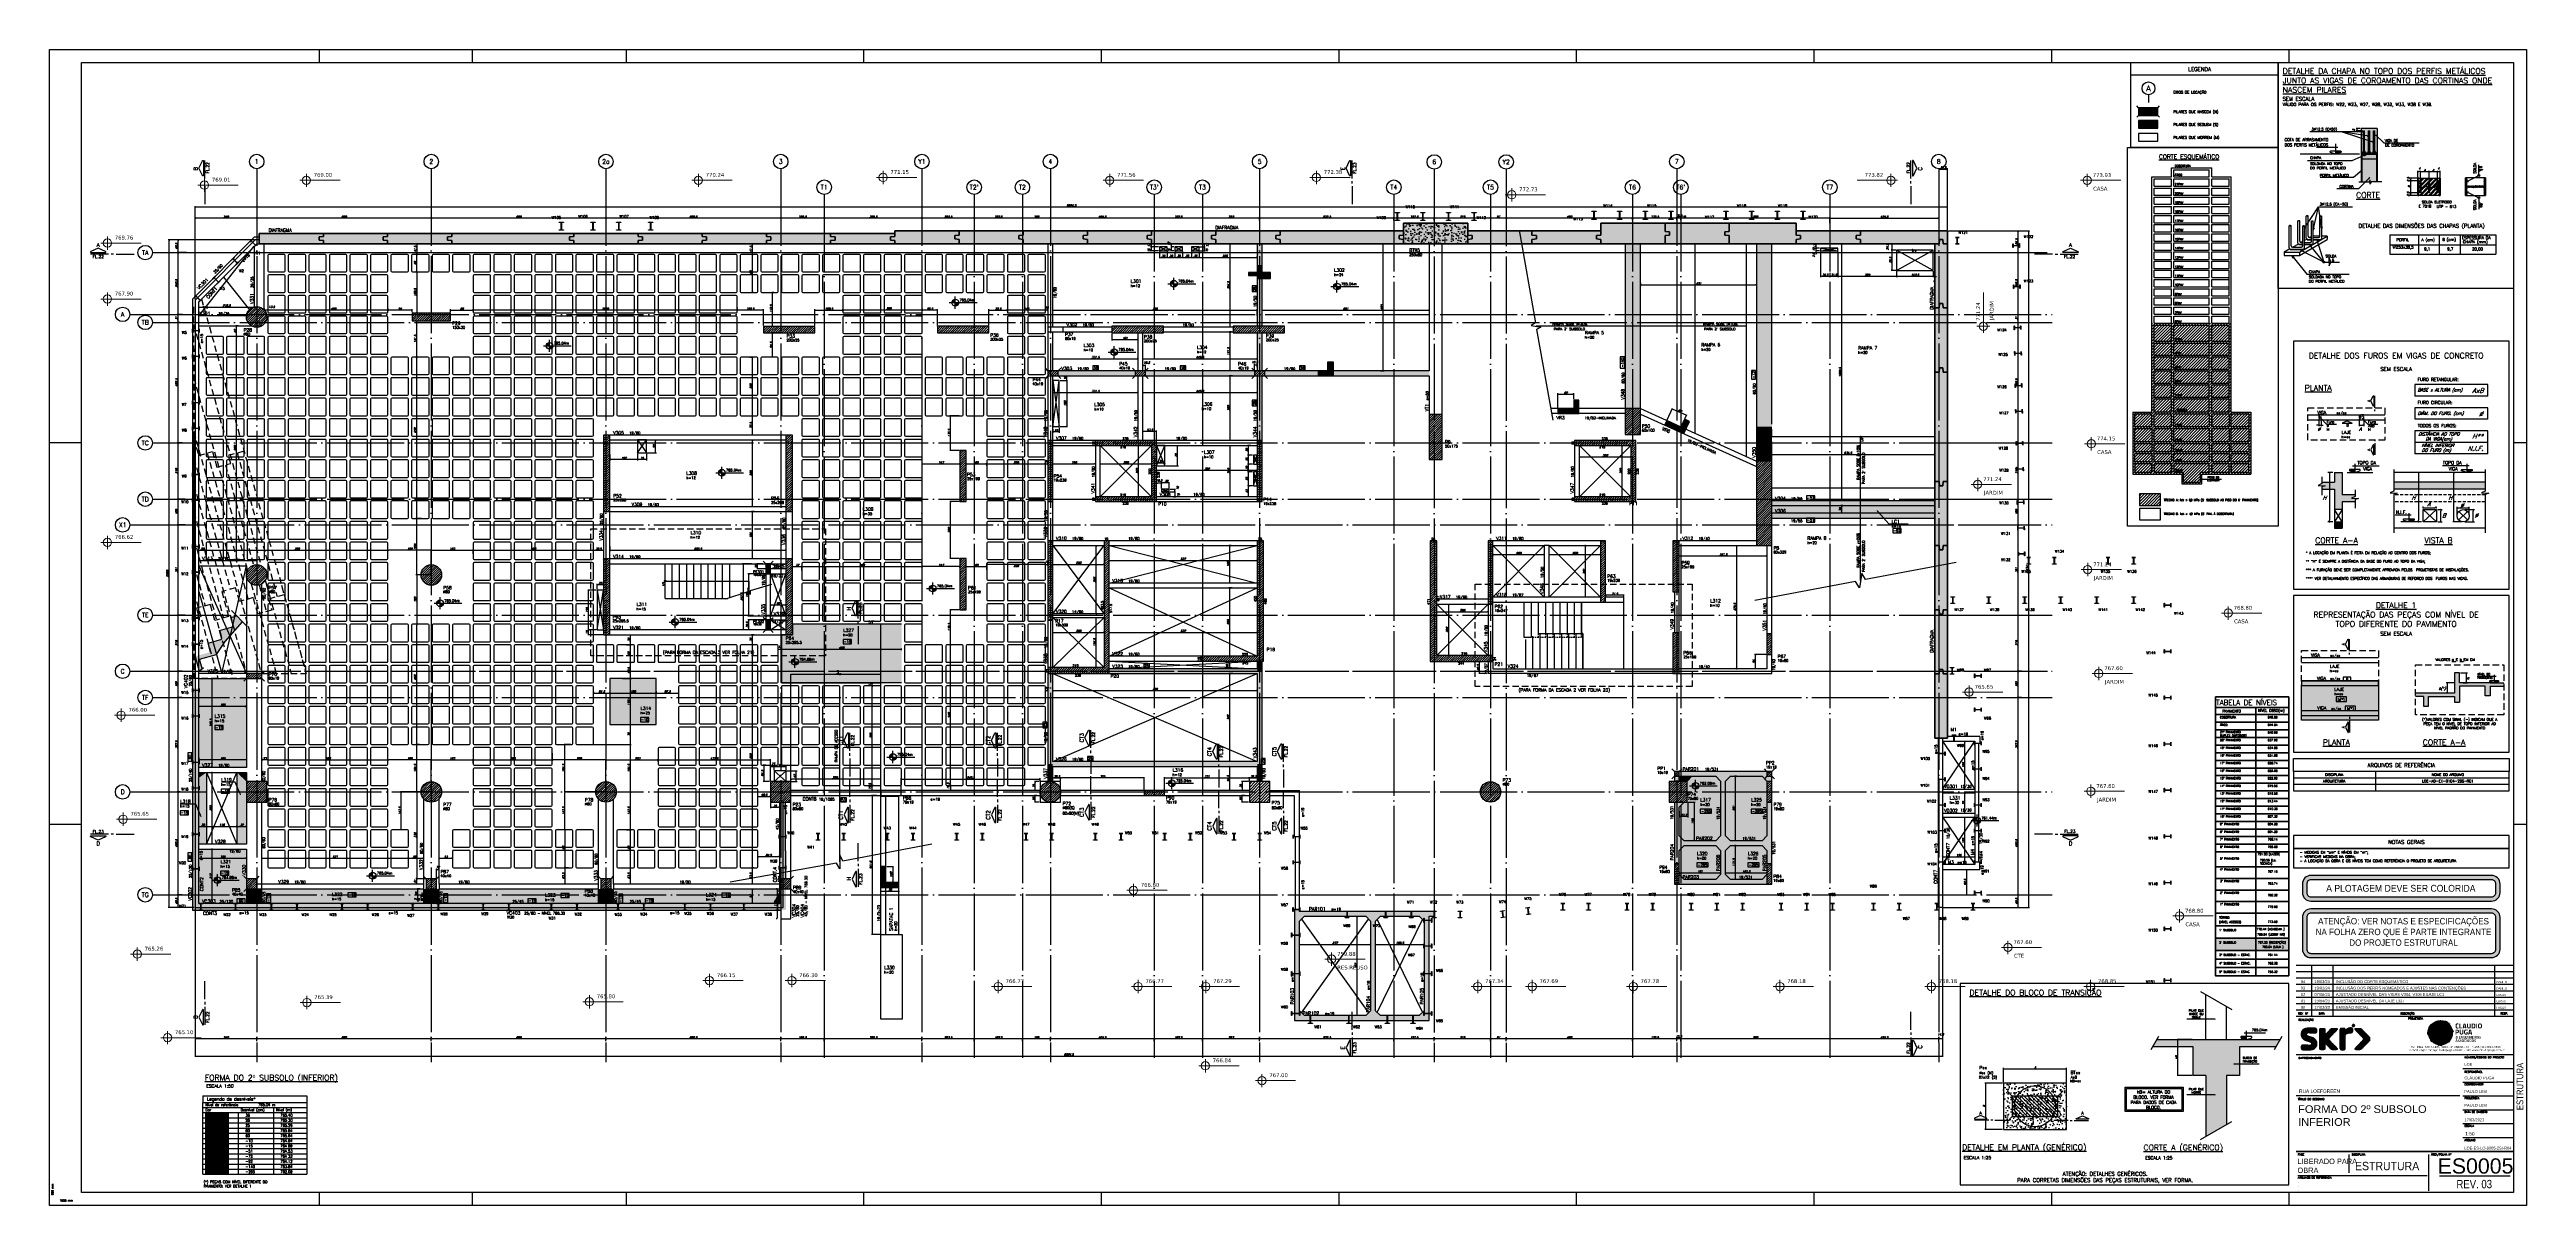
# Model space of a CAD drawing. Header units: millimetres. Extents: x -4107 to 5538, y -2094 to 2406.
import ezdxf
from ezdxf import colors
from ezdxf.entities.mleader import LeaderData, LeaderLine
from ezdxf.enums import TextEntityAlignment as Align
from ezdxf.math import Vec2, Vec3

# ---------------------------------------------------------------- set-up
doc = ezdxf.new("R2010")
doc.units = ezdxf.units.MM
doc.header["$LTSCALE"] = 50
for name, pattern in [('DASHED', [0.75, 0.5, -0.25]), ('EIXO', [6.8, 6, -0.4, 0, -0.4]), ('HIDDEN', [0.375, 0.25, -0.125])]:
    doc.linetypes.add(name, pattern=pattern)
for name, color, linetype in [('251', 5, 'Continuous'), ('6', 6, 'Continuous'), ('AR-TEXTO_REGUA 120_1-200', 4, 'Continuous'), ('CARIMBO', 7, 'Continuous'), ('CB', 7, 'Continuous'), ('F-AUX', 2, 'Continuous'), ('F-AUX-RED', 1, 'Continuous'), ('F-AUX-YELLOW', 2, 'Continuous'), ('F-BLOCOS', 3, 'Continuous'), ('F-BLOCOS-DIM', 2, 'Continuous'), ('F-BLOCOS-HACH', 1, 'Continuous'), ('F-BLOCOS-NOME', 3, 'Continuous'), ('F-CORTE', 4, 'Continuous'), ('F-CORTE-INDICAÇÃO', 4, 'Continuous'), ('F-COTAS', 106, 'Continuous'), ('F-COTAS-FUROS', 50, 'Continuous'), ('F-CUBETA', 1, 'Continuous'), ('F-DESNIVEL-1', 254, 'Continuous'), ('F-DESNIVEL-11', 21, 'Continuous'), ('F-DESNIVEL-13', 141, 'Continuous'), ('F-DESNIVEL-7', 40, 'Continuous'), ('F-DESNIVEL-8', 11, 'Continuous'), ('F-DET_LINHA', 1, 'Continuous'), ('F-DET_TEXTO', 3, 'Continuous'), ('F-EIXO', 12, 'EIXO'), ('F-ESC-PROJ', 1, 'Continuous'), ('F-ESCADAS', 2, 'Continuous'), ('F-FERRO', 1, 'Continuous'), ('F-FURO-PAREDE-TEXTOS', 2, 'Continuous'), ('F-FUROS', 2, 'HIDDEN'), ('F-HACHURA', 1, 'Continuous'), ('F-HACHURA-DET', 1, 'Continuous'), ('F-LAJES', 3, 'Continuous'), ('F-LAJES-DIM', 2, 'Continuous'), ('F-LAJES-NOME', 4, 'Continuous'), ('F-LAJES-R', 254, 'Continuous'), ('F-LEADER', 1, 'Continuous'), ('F-LOGO', 7, 'Continuous'), ('F-MARGEM', 1, 'Continuous'), ('F-METÁLICA', 4, 'Continuous'), ('F-NÍVEL-PLANTA', 2, 'Continuous'), ('F-NÍVEL-VISTA', 2, 'Continuous'), ('F-PARC-DIM', 2, 'Continuous'), ('F-PARC-NOME', 4, 'Continuous'), ('F-PERFIL - W310x52', 4, 'Continuous'), ('F-PERFIL- W250x32.7', 4, 'Continuous'), ('F-PERFIL- W250x38.5', 4, 'Continuous'), ('F-PILARES', 170, 'Continuous'), ('F-PILARES-DIM', 172, 'Continuous'), ('F-PILARES-HACH', 174, 'Continuous'), ('F-PILARES-M', 170, 'Continuous'), ('F-PILARES-N', 170, 'Continuous'), ('F-PILARES-NASCE', 4, 'Continuous'), ('F-PILARES-NOME', 170, 'Continuous'), ('F-PILARES-S', 170, 'Continuous'), ('F-SOLIDO', 71, 'Continuous'), ('F-SOLIDO-CORTE', 71, 'Continuous'), ('F-SOLIDO-EST', 252, 'Continuous'), ('F-SOLIDO-VIGAS', 252, 'Continuous'), ('F-TABELA-NÍVEIS', 1, 'Continuous'), ('F-TEXTO', 6, 'Continuous'), ('F-TEXTO-CYAN', 4, 'Continuous'), ('F-TEXTO-GREEN', 3, 'Continuous'), ('F-TEXTO-MAGENTA', 6, 'Continuous'), ('F-TEXTO-YELLOW', 2, 'Continuous'), ('F-VIGAS', 3, 'Continuous'), ('F-VIGAS-DIM', 2, 'Continuous'), ('F-VIGAS-NOME', 4, 'Continuous'), ('F-VISTA', 2, 'Continuous'), ('F-VÃO', 1, 'Continuous'), ('logo', 10, 'Continuous')]:
    doc.layers.add(name, color=color, linetype=linetype)
for name, color, linetype, lineweight in [('A-ANNO-NOTE', 253, 'Continuous', 9), ('ARQ-ANO-TXT', 2, 'Continuous', 9), ('ARQ-DET', 1, 'Continuous', 9), ('TERRENO', 3, 'Continuous', 30)]:
    doc.layers.add(name, color=color, linetype=linetype, lineweight=lineweight)
for name, color, linetype, true_color in [('F-DESNIVEL-10', 9, 'Continuous', 0xd6a8cc), ('F-DESNIVEL-12', 63, 'Continuous', 0xb0d788), ('F-DESNIVEL-2', 254, 'Continuous', 0xffd1e8), ('F-DESNIVEL-3', 254, 'Continuous', 0xd5c7ff), ('F-DESNIVEL-4', 254, 'Continuous', 0xc3f1b6), ('F-DESNIVEL-5', 141, 'Continuous', 0xadd6ff), ('F-DESNIVEL-6', 254, 'Continuous', 0xffdebd)]:
    doc.layers.add(name, color=color, linetype=linetype, true_color=true_color)
doc.styles.add('100-RL-R080', font='arial.ttf', dxfattribs={"width": 0.9, "height": 20})
doc.styles.add('5385-ARQ-PB-BAS-PLA-TER-TORRE-A-106-TXT$0$R60-75', font='simplex.shx', dxfattribs={"height": 0.1125})
doc.styles.add('8718-AE-BARR-FORM-R09$0$ROMANS', font='simplex.shx', dxfattribs={"oblique": 20})
doc.styles.add('AR-REF', font='arial.ttf')
doc.styles.add('CONT-TITULO', font='arial.ttf')
doc.styles.add('CP-TEXT-INCL', font='simplex.shx', dxfattribs={"oblique": 20})
doc.styles.add('CP-TEXTO', font='simplex.shx')
doc.styles.add('Graphite Light Narrow', font='')
doc.styles.add('MCP', font='simplex.shx')
doc.styles.add('NFOLHA', font='ARIALN.TTF')
doc.styles.add('R80R', font='simplex.shx', dxfattribs={"width": 1.05})
doc.styles.add('REGUA-120-esc1_200', font='simplex.shx', dxfattribs={"height": 0.6})
doc.styles.add('ROMANS', font='simplex.shx')
doc.styles.get("Standard").update_dxf_attribs({"font": 'txt.shx'})
doc.styles.add('STYLE3', font='simplex.shx')
doc.styles.add('TITULO DESENHO', font='arial.ttf', dxfattribs={"width": 1.02})
doc.styles.add('Verdana_3', font='verdana.ttf', dxfattribs={"height": 20})
doc.styles.get('Graphite Light Narrow').set_extended_font_data('Graphite Light Narrow')
doc.dimstyles.new('CP-COTAS-50', dxfattribs={"dimscale": 0.64, "dimtxt": 12.5, "dimasz": 5, "dimexe": 5, "dimexo": 5, "dimgap": 2.5, "dimtad": 1, "dimdec": 1, "dimdsep": 46, "dimtxsty": 'CP-TEXT-INCL', "dimblk1": 'DOT', "dimblk2": 'DOT', "dimsah": 1, "dimcen": 9, "dimclrd": 256, "dimclre": 256, "dimclrt": 256, "dimadec": 0, "dimazin": 0, "dimtfac": 1, "dimtdec": 1, "dimtmove": 2, "dimatfit": 3, "dimldrblk": 'DOT', "dimfxl": 5, "dimtolj": 1, "dimarcsym": 0})
doc.dimstyles.new('CP-COTAS-75', dxfattribs={"dimscale": 0.8, "dimtxt": 18.75, "dimasz": 7.5, "dimexe": 7.5, "dimexo": 7.5, "dimgap": 3.75, "dimtad": 1, "dimdsep": 46, "dimtxsty": 'CP-TEXT-INCL', "dimblk1": 'DOT', "dimblk2": 'DOT', "dimsah": 1, "dimcen": 13.5, "dimclrd": 256, "dimclre": 256, "dimclrt": 256, "dimadec": 0, "dimazin": 0, "dimtfac": 1, "dimtofl": 0, "dimtmove": 2, "dimatfit": 3, "dimldrblk": 'DOT', "dimfxl": 7.5, "dimtolj": 1, "dimarcsym": 0})
pattern_1 = [(45, (0, -5000), (-4.4194174, 4.4194174), [])]
pattern_2 = [(45, (9589.2706, 2944.029), (-1.767767, 1.767767), [])]
pattern_3 = [(35, (-1971.9562, 167.7012), (-0.60642803, 0.86606898), [])]
pattern_4 = [(135, (8883.8585, 5933.8304), (-1.1214095, -1.1214095), [])]

# ---------------------------------------------------------------- blocks, each defined once
blk = doc.blocks.new('_VAONER063650636500869008690')
at = {"layer": '251', "color": 1}
for p, q in [((-34, 30), (-34, -30)), ((30, 34), (-30, 34)), ((34, -30), (34, 30)), ((-30, -34), (30, -34))]:
    blk.add_line(p, q, dxfattribs=at)
for centre, start, end in [((-30, 30), 90, 180), ((30, 30), 0, 90), ((-30, -30), 180, 270), ((30, -30), 270, 0)]:
    blk.add_arc(centre, 4, start, end, dxfattribs=at)
blk = doc.blocks.new('*U4')
at = {"layer": 'F-LAJES-DIM', "color": 1}
blk.add_lwpolyline([(0, 0), (33, 0), (33, 16), (0, 16)], close=True, dxfattribs=at)
at = {"layer": 'F-LAJES-DIM', "style": 'MCP'}
blk.add_attdef('DIM', text='', height=10, dxfattribs=at).set_placement((16.5, 8), align=Align.MIDDLE_CENTER)
blk = doc.blocks.new('*U5')
at = {"layer": 'F-LAJES-DIM', "color": 1}
blk.add_lwpolyline([(0, 0), (44, 0), (44, 16), (0, 16)], close=True, dxfattribs=at)
at = {"layer": 'F-LAJES-DIM', "style": 'MCP'}
blk.add_attdef('DIM', text='', height=10, dxfattribs=at).set_placement((22, 8), align=Align.MIDDLE_CENTER)
blk = doc.blocks.new('*U7')
at = {"layer": 'F-VIGAS-DIM', "color": 1}
blk.add_lwpolyline([(0, 0), (33, 0), (33, 16), (0, 16)], close=True, dxfattribs=at)
at = {"layer": 'F-VIGAS-DIM', "style": 'MCP'}
blk.add_attdef('DIM', text='', height=10, dxfattribs=at).set_placement((16.5, 8), align=Align.MIDDLE_CENTER)
blk = doc.blocks.new('*U8')
at = {"layer": 'F-VIGAS-DIM', "color": 1}
blk.add_lwpolyline([(0, 0), (44, 0), (44, 16), (0, 16)], close=True, dxfattribs=at)
at = {"layer": 'F-VIGAS-DIM', "style": 'MCP'}
blk.add_attdef('DIM', text='', height=10, dxfattribs=at).set_placement((22, 8), align=Align.MIDDLE_CENTER)
blk = doc.blocks.new('*U9')
at = {"layer": 'F-VIGAS-DIM', "color": 1}
blk.add_lwpolyline([(0, 0), (22, 0), (22, 16), (0, 16)], close=True, dxfattribs=at)
at = {"layer": 'F-VIGAS-DIM', "style": 'MCP'}
blk.add_attdef('DIM', text='', height=10, dxfattribs=at).set_placement((11, 8), align=Align.MIDDLE_CENTER)
blk = doc.blocks.new('Nível - Planta')
at = {"layer": 'F-NÍVEL-PLANTA'}
h = blk.add_hatch(color=71, dxfattribs=at)
h.paths.add_polyline_path([(0, 0), (0, 0.26, 0.414214), (-0.26, 0)])
h.paths.add_polyline_path([(0.26, 0), (0, 0), (0, -0.26, 0.414214)])
for p, q in [((-0.47, 0), (1.7, 0)), ((0, -0.47), (0, 0.47))]:
    blk.add_line(p, q, dxfattribs=at)
blk.add_circle((0, 0), 0.26, dxfattribs=at)
at = {"layer": 'F-TEXTO', "color": 3, "style": 'MCP'}
blk.add_attdef('NÍVEL', (0.33, 0.1), '', height=0.2, dxfattribs=at)
blk = doc.blocks.new('_DOT')
at = {"color": 0, "linetype": 'ByBlock'}
blk.add_line((-0.5, 0), (-1, 0), dxfattribs=at)
at = {"color": 0, "linetype": 'ByBlock', "const_width": 0.5}
blk.add_lwpolyline([(-0.25, 0, 1), (0.25, 0, 1)], format="xyb", close=True, dxfattribs=at)
blk = doc.blocks.new('*U13')
at = {"layer": 'F-EIXO'}
blk.add_line((0, 0), (7397, 0), dxfattribs=at)
at = {"layer": 'F-EIXO', "color": 2, "linetype": 'Continuous'}
blk.add_circle((-28.2072, 0), 28.2072, dxfattribs=at)
at = {"layer": 'F-TEXTO', "style": 'ROMANS'}
blk.add_attdef('EIXO', text='', height=17.5, dxfattribs=at).set_placement((-28.2072, 0), align=Align.MIDDLE_CENTER)
blk = doc.blocks.new('*U19')
at = {"layer": 'F-EIXO'}
blk.add_line((0, 0), (7484.954, 0), dxfattribs=at)
at = {"layer": 'F-EIXO', "color": 2, "linetype": 'Continuous'}
blk.add_circle((-28.2072, 0), 28.2072, dxfattribs=at)
at = {"layer": 'F-TEXTO', "style": 'ROMANS'}
blk.add_attdef('EIXO', text='', height=17.5, dxfattribs=at).set_placement((-28.2072, 0), align=Align.MIDDLE_CENTER)
blk = doc.blocks.new('*U21')
at = {"layer": 'F-EIXO'}
blk.add_line((0, 0), (0, -3377.9), dxfattribs=at)
at = {"layer": 'F-EIXO', "color": 2, "linetype": 'Continuous'}
blk.add_circle((0, 28.2), 28.2, dxfattribs=at)
at = {"layer": 'F-TEXTO', "style": 'ROMANS'}
blk.add_attdef('EIXO', text='', height=17.5, rotation=360, dxfattribs=at).set_placement((0, 28.2), align=Align.MIDDLE_CENTER)
blk = doc.blocks.new('*U14')
at = {"layer": 'F-EIXO'}
blk.add_line((0, 0), (0, -3476.4), dxfattribs=at)
at = {"layer": 'F-EIXO', "color": 2, "linetype": 'Continuous'}
blk.add_circle((0, 28.2), 28.2, dxfattribs=at)
at = {"layer": 'F-TEXTO', "style": 'ROMANS'}
blk.add_attdef('EIXO', text='', height=17.5, rotation=360, dxfattribs=at).set_placement((0, 28.2), align=Align.MIDDLE_CENTER)
blk = doc.blocks.new('*U20')
at = {"layer": 'F-EIXO'}
blk.add_line((0, 0), (0, -3477.9), dxfattribs=at)
at = {"layer": 'F-EIXO', "color": 2, "linetype": 'Continuous'}
blk.add_circle((0, 28.2), 28.2, dxfattribs=at)
at = {"layer": 'F-TEXTO', "style": 'ROMANS'}
blk.add_attdef('EIXO', text='', height=17.5, rotation=360, dxfattribs=at).set_placement((0, 28.2), align=Align.MIDDLE_CENTER)
blk = doc.blocks.new('*U22')
at = {"layer": 'F-EIXO'}
blk.add_line((0, 0), (0, -3477.9), dxfattribs=at)
at = {"layer": 'F-EIXO', "color": 2, "linetype": 'Continuous'}
blk.add_circle((0, 28.2), 28.2, dxfattribs=at)
at = {"layer": 'F-TEXTO', "style": 'ROMANS'}
blk.add_attdef('EIXO', text='', height=17.5, rotation=360, dxfattribs=at).set_placement((0, 28.2), align=Align.MIDDLE_CENTER)
blk = doc.blocks.new('*U15')
at = {"layer": 'F-EIXO'}
blk.add_line((0, 0), (0, -3377.9), dxfattribs=at)
at = {"layer": 'F-EIXO', "color": 2, "linetype": 'Continuous'}
blk.add_circle((0, 28.2), 28.2, dxfattribs=at)
at = {"layer": 'F-TEXTO', "style": 'ROMANS'}
blk.add_attdef('EIXO', text='', height=17.5, rotation=360, dxfattribs=at).set_placement((0, 28.2), align=Align.MIDDLE_CENTER)
blk = doc.blocks.new('*U16')
at = {"layer": 'F-EIXO'}
blk.add_line((0, 0), (0, -3477.9), dxfattribs=at)
at = {"layer": 'F-EIXO', "color": 2, "linetype": 'Continuous'}
blk.add_circle((0, 28.2), 28.2, dxfattribs=at)
at = {"layer": 'F-TEXTO', "style": 'ROMANS'}
blk.add_attdef('EIXO', text='', height=17.5, rotation=360, dxfattribs=at).set_placement((0, 28.2), align=Align.MIDDLE_CENTER)
blk = doc.blocks.new('*U17')
at = {"layer": 'F-EIXO'}
blk.add_line((0, 0), (0, -3477.9), dxfattribs=at)
at = {"layer": 'F-EIXO', "color": 2, "linetype": 'Continuous'}
blk.add_circle((0, 28.2), 28.2, dxfattribs=at)
at = {"layer": 'F-TEXTO', "style": 'ROMANS'}
blk.add_attdef('EIXO', text='', height=17.5, rotation=360, dxfattribs=at).set_placement((0, 28.2), align=Align.MIDDLE_CENTER)
blk = doc.blocks.new('*U18')
at = {"layer": 'F-EIXO'}
blk.add_line((0, 0), (7378.2, 0), dxfattribs=at)
at = {"layer": 'F-EIXO', "color": 2, "linetype": 'Continuous'}
blk.add_circle((-28.2, 0), 28.2, dxfattribs=at)
at = {"layer": 'F-TEXTO', "style": 'ROMANS'}
blk.add_attdef('EIXO', text='', height=17.5, dxfattribs=at).set_placement((-28.2, 0), align=Align.MIDDLE_CENTER)
blk = doc.blocks.new('*U12')
at = {"layer": 'F-EIXO'}
blk.add_line((0, 0), (0, -3477.9), dxfattribs=at)
at = {"layer": 'F-EIXO', "color": 2, "linetype": 'Continuous'}
blk.add_circle((0, 28.2), 28.2, dxfattribs=at)
at = {"layer": 'F-TEXTO', "style": 'ROMANS'}
blk.add_attdef('EIXO', text='', height=17.5, rotation=360, dxfattribs=at).set_placement((0, 28.2), align=Align.MIDDLE_CENTER)
blk = doc.blocks.new('*D28')
at = {"layer": 'DEFPOINTS', "color": 0, "linetype": 'Continuous', "transparency": 16777216}
for p in [(-3540, -934.5), (3264.5, -934.5), (3264.5, -1512.9)]:
    blk.add_point(p, dxfattribs=at)
at = {"layer": 'F-COTAS', "linetype": 'Continuous', "lineweight": -2, "transparency": 16777216}
for p, q in [((-3540, -937.7), (-3540, -1516.1)), ((3264.5, -937.7), (3264.5, -1516.1)), ((-3536.8, -1512.9), (3261.3, -1512.9))]:
    blk.add_line(p, q, dxfattribs=at)
at = {"layer": 'F-COTAS', "linetype": 'Continuous', "lineweight": -2, "transparency": 16777216, "xscale": 3.2, "yscale": 3.2, "zscale": 3.2, "rotation": 180}
blk.add_blockref('_DOT', (-3540, -1512.9), dxfattribs=at)
at = {"layer": 'F-COTAS', "linetype": 'Continuous', "lineweight": -2, "transparency": 16777216, "xscale": 3.2, "yscale": 3.2, "zscale": 3.2}
blk.add_blockref('_DOT', (3264.5, -1512.9), dxfattribs=at)
at = {"layer": 'F-COTAS', "linetype": 'Continuous', "transparency": 16777216, "insert": (-137.8, -1507.3), "char_height": 8, "attachment_point": 5, "style": 'CP-TEXT-INCL'}
blk.add_mtext('\\A1;6804.5', dxfattribs=at)
blk = doc.blocks.new('*D29')
at = {"layer": 'DEFPOINTS', "color": 0, "linetype": 'Continuous', "transparency": 16777216}
for p in [(3264.5, -934.5), (3250, -1446.2), (3250, -1462.5)]:
    blk.add_point(p, dxfattribs=at)
at = {"layer": 'F-COTAS', "linetype": 'Continuous', "lineweight": -2, "transparency": 16777216}
for p, q in [((3264.5, -937.7), (3264.5, -1449.4)), ((3250, -1459.3), (3250, -1443)), ((3261.3, -1446.2), (3253.2, -1446.2))]:
    blk.add_line(p, q, dxfattribs=at)
at = {"layer": 'F-COTAS', "linetype": 'Continuous', "lineweight": -2, "transparency": 16777216, "xscale": 3.2, "yscale": 3.2, "zscale": 3.2, "rotation": 180}
blk.add_blockref('_DOT', (3250, -1446.2), dxfattribs=at)
at = {"layer": 'F-COTAS', "linetype": 'Continuous', "lineweight": -2, "transparency": 16777216, "xscale": 3.2, "yscale": 3.2, "zscale": 3.2}
blk.add_blockref('_DOT', (3264.5, -1446.2), dxfattribs=at)
at = {"layer": 'F-COTAS', "linetype": 'Continuous', "transparency": 16777216, "insert": (3257.2, -1428.6), "char_height": 8, "attachment_point": 5, "style": 'CP-TEXT-INCL'}
blk.add_mtext('\\A1;14.5', dxfattribs=at)
blk = doc.blocks.new('*D30')
at = {"layer": 'DEFPOINTS', "color": 0, "linetype": 'Continuous', "transparency": 16777216}
for p in [(2825.5, -1446.2), (2825.5, -1446.2), (3250, -1462.5)]:
    blk.add_point(p, dxfattribs=at)
at = {"layer": 'F-COTAS', "linetype": 'Continuous', "lineweight": -2, "transparency": 16777216}
for p, q in [((3246.8, -1446.2), (2828.7, -1446.2)), ((3250, -1459.3), (3250, -1443))]:
    blk.add_line(p, q, dxfattribs=at)
at = {"layer": 'F-COTAS', "linetype": 'Continuous', "lineweight": -2, "transparency": 16777216, "xscale": 3.2, "yscale": 3.2, "zscale": 3.2, "rotation": 180}
blk.add_blockref('_DOT', (2825.5, -1446.2), dxfattribs=at)
at = {"layer": 'F-COTAS', "linetype": 'Continuous', "lineweight": -2, "transparency": 16777216, "xscale": 3.2, "yscale": 3.2, "zscale": 3.2}
blk.add_blockref('_DOT', (3250, -1446.2), dxfattribs=at)
at = {"layer": 'F-COTAS', "linetype": 'Continuous', "transparency": 16777216, "insert": (3037.7, -1440.6), "char_height": 8, "attachment_point": 5, "style": 'CP-TEXT-INCL'}
blk.add_mtext('\\A1;424.5', dxfattribs=at)
blk = doc.blocks.new('*D31')
at = {"layer": 'DEFPOINTS', "color": 0, "linetype": 'Continuous', "transparency": 16777216}
for p in [(2245.5, -1446.2), (2825.5, -1446.2), (2245.5, -1457.8)]:
    blk.add_point(p, dxfattribs=at)
at = {"layer": 'F-COTAS', "linetype": 'Continuous', "lineweight": -2, "transparency": 16777216}
for p, q in [((2245.5, -1454.6), (2245.5, -1443)), ((2822.3, -1446.2), (2248.7, -1446.2))]:
    blk.add_line(p, q, dxfattribs=at)
at = {"layer": 'F-COTAS', "linetype": 'Continuous', "lineweight": -2, "transparency": 16777216, "xscale": 3.2, "yscale": 3.2, "zscale": 3.2, "rotation": 180}
blk.add_blockref('_DOT', (2245.5, -1446.2), dxfattribs=at)
at = {"layer": 'F-COTAS', "linetype": 'Continuous', "lineweight": -2, "transparency": 16777216, "xscale": 3.2, "yscale": 3.2, "zscale": 3.2}
blk.add_blockref('_DOT', (2825.5, -1446.2), dxfattribs=at)
at = {"layer": 'F-COTAS', "linetype": 'Continuous', "transparency": 16777216, "insert": (2535.5, -1440.6), "char_height": 8, "attachment_point": 5, "style": 'CP-TEXT-INCL'}
blk.add_mtext('\\A1;580', dxfattribs=at)
blk = doc.blocks.new('*D32')
at = {"layer": 'DEFPOINTS', "color": 0, "linetype": 'Continuous', "transparency": 16777216}
for p in [(2230, -1446.2), (2230, -1457.8), (2245.5, -1457.8)]:
    blk.add_point(p, dxfattribs=at)
at = {"layer": 'F-COTAS', "linetype": 'Continuous', "lineweight": -2, "transparency": 16777216}
for p, q in [((2230, -1454.6), (2230, -1443)), ((2242.3, -1446.2), (2233.2, -1446.2)), ((2245.5, -1454.6), (2245.5, -1443))]:
    blk.add_line(p, q, dxfattribs=at)
at = {"layer": 'F-COTAS', "linetype": 'Continuous', "lineweight": -2, "transparency": 16777216, "xscale": 3.2, "yscale": 3.2, "zscale": 3.2, "rotation": 180}
blk.add_blockref('_DOT', (2230, -1446.2), dxfattribs=at)
at = {"layer": 'F-COTAS', "linetype": 'Continuous', "lineweight": -2, "transparency": 16777216, "xscale": 3.2, "yscale": 3.2, "zscale": 3.2}
blk.add_blockref('_DOT', (2245.5, -1446.2), dxfattribs=at)
at = {"layer": 'F-COTAS', "linetype": 'Continuous', "transparency": 16777216, "insert": (2237.7, -1436.6), "char_height": 8, "attachment_point": 5, "style": 'CP-TEXT-INCL'}
blk.add_mtext('\\A1;15.5', dxfattribs=at)
blk = doc.blocks.new('*D33')
at = {"layer": 'DEFPOINTS', "color": 0, "linetype": 'Continuous', "transparency": 16777216}
for p in [(2057.5, -1446.2), (2057.5, -1457.8), (2230, -1457.8)]:
    blk.add_point(p, dxfattribs=at)
at = {"layer": 'F-COTAS', "linetype": 'Continuous', "lineweight": -2, "transparency": 16777216}
for p, q in [((2057.5, -1454.6), (2057.5, -1443)), ((2226.8, -1446.2), (2060.7, -1446.2)), ((2230, -1454.6), (2230, -1443))]:
    blk.add_line(p, q, dxfattribs=at)
at = {"layer": 'F-COTAS', "linetype": 'Continuous', "lineweight": -2, "transparency": 16777216, "xscale": 3.2, "yscale": 3.2, "zscale": 3.2, "rotation": 180}
blk.add_blockref('_DOT', (2057.5, -1446.2), dxfattribs=at)
at = {"layer": 'F-COTAS', "linetype": 'Continuous', "lineweight": -2, "transparency": 16777216, "xscale": 3.2, "yscale": 3.2, "zscale": 3.2}
blk.add_blockref('_DOT', (2230, -1446.2), dxfattribs=at)
at = {"layer": 'F-COTAS', "linetype": 'Continuous', "transparency": 16777216, "insert": (2143.7, -1440.6), "char_height": 8, "attachment_point": 5, "style": 'CP-TEXT-INCL'}
blk.add_mtext('\\A1;172.5', dxfattribs=at)
blk = doc.blocks.new('*D34')
at = {"layer": 'DEFPOINTS', "color": 0, "linetype": 'Continuous', "transparency": 16777216}
for p in [(1565.5, -1446.2), (1565.5, -1457.8), (2057.5, -1457.8)]:
    blk.add_point(p, dxfattribs=at)
at = {"layer": 'F-COTAS', "linetype": 'Continuous', "lineweight": -2, "transparency": 16777216}
for p, q in [((1565.5, -1454.6), (1565.5, -1443)), ((2054.3, -1446.2), (1568.7, -1446.2)), ((2057.5, -1454.6), (2057.5, -1443))]:
    blk.add_line(p, q, dxfattribs=at)
at = {"layer": 'F-COTAS', "linetype": 'Continuous', "lineweight": -2, "transparency": 16777216, "xscale": 3.2, "yscale": 3.2, "zscale": 3.2, "rotation": 180}
blk.add_blockref('_DOT', (1565.5, -1446.2), dxfattribs=at)
at = {"layer": 'F-COTAS', "linetype": 'Continuous', "lineweight": -2, "transparency": 16777216, "xscale": 3.2, "yscale": 3.2, "zscale": 3.2}
blk.add_blockref('_DOT', (2057.5, -1446.2), dxfattribs=at)
at = {"layer": 'F-COTAS', "linetype": 'Continuous', "transparency": 16777216, "insert": (1811.5, -1440.6), "char_height": 8, "attachment_point": 5, "style": 'CP-TEXT-INCL'}
blk.add_mtext('\\A1;492', dxfattribs=at)
blk = doc.blocks.new('*D35')
at = {"layer": 'DEFPOINTS', "color": 0, "linetype": 'Continuous', "transparency": 16777216}
for p in [(1504.5, -1446.2), (1504.5, -1457.8), (1565.5, -1457.8)]:
    blk.add_point(p, dxfattribs=at)
at = {"layer": 'F-COTAS', "linetype": 'Continuous', "lineweight": -2, "transparency": 16777216}
for p, q in [((1504.5, -1454.6), (1504.5, -1443)), ((1562.3, -1446.2), (1507.7, -1446.2)), ((1565.5, -1454.6), (1565.5, -1443))]:
    blk.add_line(p, q, dxfattribs=at)
at = {"layer": 'F-COTAS', "linetype": 'Continuous', "lineweight": -2, "transparency": 16777216, "xscale": 3.2, "yscale": 3.2, "zscale": 3.2, "rotation": 180}
blk.add_blockref('_DOT', (1504.5, -1446.2), dxfattribs=at)
at = {"layer": 'F-COTAS', "linetype": 'Continuous', "lineweight": -2, "transparency": 16777216, "xscale": 3.2, "yscale": 3.2, "zscale": 3.2}
blk.add_blockref('_DOT', (1565.5, -1446.2), dxfattribs=at)
at = {"layer": 'F-COTAS', "linetype": 'Continuous', "transparency": 16777216, "insert": (1535, -1440.6), "char_height": 8, "attachment_point": 5, "style": 'CP-TEXT-INCL'}
blk.add_mtext('\\A1;61', dxfattribs=at)
blk = doc.blocks.new('*D36')
at = {"layer": 'DEFPOINTS', "color": 0, "linetype": 'Continuous', "transparency": 16777216}
for p in [(1285.5, -1446.2), (1285.5, -1457.8), (1504.5, -1457.8)]:
    blk.add_point(p, dxfattribs=at)
at = {"layer": 'F-COTAS', "linetype": 'Continuous', "lineweight": -2, "transparency": 16777216}
for p, q in [((1285.5, -1454.6), (1285.5, -1443)), ((1501.3, -1446.2), (1288.7, -1446.2)), ((1504.5, -1454.6), (1504.5, -1443))]:
    blk.add_line(p, q, dxfattribs=at)
at = {"layer": 'F-COTAS', "linetype": 'Continuous', "lineweight": -2, "transparency": 16777216, "xscale": 3.2, "yscale": 3.2, "zscale": 3.2, "rotation": 180}
blk.add_blockref('_DOT', (1285.5, -1446.2), dxfattribs=at)
at = {"layer": 'F-COTAS', "linetype": 'Continuous', "lineweight": -2, "transparency": 16777216, "xscale": 3.2, "yscale": 3.2, "zscale": 3.2}
blk.add_blockref('_DOT', (1504.5, -1446.2), dxfattribs=at)
at = {"layer": 'F-COTAS', "linetype": 'Continuous', "transparency": 16777216, "insert": (1395, -1440.6), "char_height": 8, "attachment_point": 5, "style": 'CP-TEXT-INCL'}
blk.add_mtext('\\A1;219', dxfattribs=at)
blk = doc.blocks.new('*D37')
at = {"layer": 'DEFPOINTS', "color": 0, "linetype": 'Continuous', "transparency": 16777216}
for p in [(1128, -1446.2), (1128, -1457.8), (1285.5, -1457.8)]:
    blk.add_point(p, dxfattribs=at)
at = {"layer": 'F-COTAS', "linetype": 'Continuous', "lineweight": -2, "transparency": 16777216}
for p, q in [((1128, -1454.6), (1128, -1443)), ((1282.3, -1446.2), (1131.2, -1446.2)), ((1285.5, -1454.6), (1285.5, -1443))]:
    blk.add_line(p, q, dxfattribs=at)
at = {"layer": 'F-COTAS', "linetype": 'Continuous', "lineweight": -2, "transparency": 16777216, "xscale": 3.2, "yscale": 3.2, "zscale": 3.2, "rotation": 180}
blk.add_blockref('_DOT', (1128, -1446.2), dxfattribs=at)
at = {"layer": 'F-COTAS', "linetype": 'Continuous', "lineweight": -2, "transparency": 16777216, "xscale": 3.2, "yscale": 3.2, "zscale": 3.2}
blk.add_blockref('_DOT', (1285.5, -1446.2), dxfattribs=at)
at = {"layer": 'F-COTAS', "linetype": 'Continuous', "transparency": 16777216, "insert": (1206.7, -1440.6), "char_height": 8, "attachment_point": 5, "style": 'CP-TEXT-INCL'}
blk.add_mtext('\\A1;157.5', dxfattribs=at)
blk = doc.blocks.new('*D38')
at = {"layer": 'DEFPOINTS', "color": 0, "linetype": 'Continuous', "transparency": 16777216}
for p in [(605.5, -1446.2), (605.5, -1457.8), (1128, -1457.8)]:
    blk.add_point(p, dxfattribs=at)
at = {"layer": 'F-COTAS', "linetype": 'Continuous', "lineweight": -2, "transparency": 16777216}
for p, q in [((605.5, -1454.6), (605.5, -1443)), ((1124.8, -1446.2), (608.7, -1446.2)), ((1128, -1454.6), (1128, -1443))]:
    blk.add_line(p, q, dxfattribs=at)
at = {"layer": 'F-COTAS', "linetype": 'Continuous', "lineweight": -2, "transparency": 16777216, "xscale": 3.2, "yscale": 3.2, "zscale": 3.2, "rotation": 180}
blk.add_blockref('_DOT', (605.5, -1446.2), dxfattribs=at)
at = {"layer": 'F-COTAS', "linetype": 'Continuous', "lineweight": -2, "transparency": 16777216, "xscale": 3.2, "yscale": 3.2, "zscale": 3.2}
blk.add_blockref('_DOT', (1128, -1446.2), dxfattribs=at)
at = {"layer": 'F-COTAS', "linetype": 'Continuous', "transparency": 16777216, "insert": (866.7, -1440.6), "char_height": 8, "attachment_point": 5, "style": 'CP-TEXT-INCL'}
blk.add_mtext('\\A1;522.5', dxfattribs=at)
blk = doc.blocks.new('*D39')
at = {"layer": 'DEFPOINTS', "color": 0, "linetype": 'Continuous', "transparency": 16777216}
for p in [(382.5, -1446.2), (382.5, -1457.8), (605.5, -1457.8)]:
    blk.add_point(p, dxfattribs=at)
at = {"layer": 'F-COTAS', "linetype": 'Continuous', "lineweight": -2, "transparency": 16777216}
for p, q in [((382.5, -1454.6), (382.5, -1443)), ((602.3, -1446.2), (385.7, -1446.2)), ((605.5, -1454.6), (605.5, -1443))]:
    blk.add_line(p, q, dxfattribs=at)
at = {"layer": 'F-COTAS', "linetype": 'Continuous', "lineweight": -2, "transparency": 16777216, "xscale": 3.2, "yscale": 3.2, "zscale": 3.2, "rotation": 180}
blk.add_blockref('_DOT', (382.5, -1446.2), dxfattribs=at)
at = {"layer": 'F-COTAS', "linetype": 'Continuous', "lineweight": -2, "transparency": 16777216, "xscale": 3.2, "yscale": 3.2, "zscale": 3.2}
blk.add_blockref('_DOT', (605.5, -1446.2), dxfattribs=at)
at = {"layer": 'F-COTAS', "linetype": 'Continuous', "transparency": 16777216, "insert": (494, -1440.6), "char_height": 8, "attachment_point": 5, "style": 'CP-TEXT-INCL'}
blk.add_mtext('\\A1;223', dxfattribs=at)
blk = doc.blocks.new('*D40')
at = {"layer": 'DEFPOINTS', "color": 0, "linetype": 'Continuous', "transparency": 16777216}
for p in [(195, -1446.2), (195, -1457.8), (382.5, -1457.8)]:
    blk.add_point(p, dxfattribs=at)
at = {"layer": 'F-COTAS', "linetype": 'Continuous', "lineweight": -2, "transparency": 16777216}
for p, q in [((195, -1454.6), (195, -1443)), ((379.3, -1446.2), (198.2, -1446.2)), ((382.5, -1454.6), (382.5, -1443))]:
    blk.add_line(p, q, dxfattribs=at)
at = {"layer": 'F-COTAS', "linetype": 'Continuous', "lineweight": -2, "transparency": 16777216, "xscale": 3.2, "yscale": 3.2, "zscale": 3.2, "rotation": 180}
blk.add_blockref('_DOT', (195, -1446.2), dxfattribs=at)
at = {"layer": 'F-COTAS', "linetype": 'Continuous', "lineweight": -2, "transparency": 16777216, "xscale": 3.2, "yscale": 3.2, "zscale": 3.2}
blk.add_blockref('_DOT', (382.5, -1446.2), dxfattribs=at)
at = {"layer": 'F-COTAS', "linetype": 'Continuous', "transparency": 16777216, "insert": (288.7, -1440.6), "char_height": 8, "attachment_point": 5, "style": 'CP-TEXT-INCL'}
blk.add_mtext('\\A1;187.5', dxfattribs=at)
blk = doc.blocks.new('*D41')
at = {"layer": 'DEFPOINTS', "color": 0, "linetype": 'Continuous', "transparency": 16777216}
for p in [(-209.5, -1446.2), (-209.5, -1457.8), (195, -1457.8)]:
    blk.add_point(p, dxfattribs=at)
at = {"layer": 'F-COTAS', "linetype": 'Continuous', "lineweight": -2, "transparency": 16777216}
for p, q in [((-209.5, -1454.6), (-209.5, -1443)), ((191.8, -1446.2), (-206.3, -1446.2)), ((195, -1454.6), (195, -1443))]:
    blk.add_line(p, q, dxfattribs=at)
at = {"layer": 'F-COTAS', "linetype": 'Continuous', "lineweight": -2, "transparency": 16777216, "xscale": 3.2, "yscale": 3.2, "zscale": 3.2, "rotation": 180}
blk.add_blockref('_DOT', (-209.5, -1446.2), dxfattribs=at)
at = {"layer": 'F-COTAS', "linetype": 'Continuous', "lineweight": -2, "transparency": 16777216, "xscale": 3.2, "yscale": 3.2, "zscale": 3.2}
blk.add_blockref('_DOT', (195, -1446.2), dxfattribs=at)
at = {"layer": 'F-COTAS', "linetype": 'Continuous', "transparency": 16777216, "insert": (-7.3, -1440.6), "char_height": 8, "attachment_point": 5, "style": 'CP-TEXT-INCL'}
blk.add_mtext('\\A1;404.5', dxfattribs=at)
blk = doc.blocks.new('*D42')
at = {"layer": 'DEFPOINTS', "color": 0, "linetype": 'Continuous', "transparency": 16777216}
for p in [(-318.5, -1446.2), (-318.5, -1457.8), (-209.5, -1457.8)]:
    blk.add_point(p, dxfattribs=at)
at = {"layer": 'F-COTAS', "linetype": 'Continuous', "lineweight": -2, "transparency": 16777216}
for p, q in [((-318.5, -1454.6), (-318.5, -1443)), ((-212.7, -1446.2), (-315.3, -1446.2)), ((-209.5, -1454.6), (-209.5, -1443))]:
    blk.add_line(p, q, dxfattribs=at)
at = {"layer": 'F-COTAS', "linetype": 'Continuous', "lineweight": -2, "transparency": 16777216, "xscale": 3.2, "yscale": 3.2, "zscale": 3.2, "rotation": 180}
blk.add_blockref('_DOT', (-318.5, -1446.2), dxfattribs=at)
at = {"layer": 'F-COTAS', "linetype": 'Continuous', "lineweight": -2, "transparency": 16777216, "xscale": 3.2, "yscale": 3.2, "zscale": 3.2}
blk.add_blockref('_DOT', (-209.5, -1446.2), dxfattribs=at)
at = {"layer": 'F-COTAS', "linetype": 'Continuous', "transparency": 16777216, "insert": (-264, -1440.6), "char_height": 8, "attachment_point": 5, "style": 'CP-TEXT-INCL'}
blk.add_mtext('\\A1;109', dxfattribs=at)
blk = doc.blocks.new('*D43')
at = {"layer": 'DEFPOINTS', "color": 0, "linetype": 'Continuous', "transparency": 16777216}
for p in [(-506, -1446.2), (-506, -1457.8), (-318.5, -1457.8)]:
    blk.add_point(p, dxfattribs=at)
at = {"layer": 'F-COTAS', "linetype": 'Continuous', "lineweight": -2, "transparency": 16777216}
for p, q in [((-506, -1454.6), (-506, -1443)), ((-321.7, -1446.2), (-502.8, -1446.2)), ((-318.5, -1454.6), (-318.5, -1443))]:
    blk.add_line(p, q, dxfattribs=at)
at = {"layer": 'F-COTAS', "linetype": 'Continuous', "lineweight": -2, "transparency": 16777216, "xscale": 3.2, "yscale": 3.2, "zscale": 3.2, "rotation": 180}
blk.add_blockref('_DOT', (-506, -1446.2), dxfattribs=at)
at = {"layer": 'F-COTAS', "linetype": 'Continuous', "lineweight": -2, "transparency": 16777216, "xscale": 3.2, "yscale": 3.2, "zscale": 3.2}
blk.add_blockref('_DOT', (-318.5, -1446.2), dxfattribs=at)
at = {"layer": 'F-COTAS', "linetype": 'Continuous', "transparency": 16777216, "insert": (-412.3, -1440.6), "char_height": 8, "attachment_point": 5, "style": 'CP-TEXT-INCL'}
blk.add_mtext('\\A1;187.5', dxfattribs=at)
blk = doc.blocks.new('*D44')
at = {"layer": 'DEFPOINTS', "color": 0, "linetype": 'Continuous', "transparency": 16777216}
for p in [(-709.5, -1446.2), (-709.5, -1457.8), (-506, -1457.8)]:
    blk.add_point(p, dxfattribs=at)
at = {"layer": 'F-COTAS', "linetype": 'Continuous', "lineweight": -2, "transparency": 16777216}
for p, q in [((-709.5, -1454.6), (-709.5, -1443)), ((-509.2, -1446.2), (-706.3, -1446.2)), ((-506, -1454.6), (-506, -1443))]:
    blk.add_line(p, q, dxfattribs=at)
at = {"layer": 'F-COTAS', "linetype": 'Continuous', "lineweight": -2, "transparency": 16777216, "xscale": 3.2, "yscale": 3.2, "zscale": 3.2, "rotation": 180}
blk.add_blockref('_DOT', (-709.5, -1446.2), dxfattribs=at)
at = {"layer": 'F-COTAS', "linetype": 'Continuous', "lineweight": -2, "transparency": 16777216, "xscale": 3.2, "yscale": 3.2, "zscale": 3.2}
blk.add_blockref('_DOT', (-506, -1446.2), dxfattribs=at)
at = {"layer": 'F-COTAS', "linetype": 'Continuous', "transparency": 16777216, "insert": (-607.8, -1440.6), "char_height": 8, "attachment_point": 5, "style": 'CP-TEXT-INCL'}
blk.add_mtext('\\A1;203.5', dxfattribs=at)
blk = doc.blocks.new('*D45')
at = {"layer": 'DEFPOINTS', "color": 0, "linetype": 'Continuous', "transparency": 16777216}
for p in [(-1090, -1446.2), (-1090, -1457.8), (-709.5, -1457.8)]:
    blk.add_point(p, dxfattribs=at)
at = {"layer": 'F-COTAS', "linetype": 'Continuous', "lineweight": -2, "transparency": 16777216}
for p, q in [((-1090, -1454.6), (-1090, -1443)), ((-712.7, -1446.2), (-1086.8, -1446.2)), ((-709.5, -1454.6), (-709.5, -1443))]:
    blk.add_line(p, q, dxfattribs=at)
at = {"layer": 'F-COTAS', "linetype": 'Continuous', "lineweight": -2, "transparency": 16777216, "xscale": 3.2, "yscale": 3.2, "zscale": 3.2, "rotation": 180}
blk.add_blockref('_DOT', (-1090, -1446.2), dxfattribs=at)
at = {"layer": 'F-COTAS', "linetype": 'Continuous', "lineweight": -2, "transparency": 16777216, "xscale": 3.2, "yscale": 3.2, "zscale": 3.2}
blk.add_blockref('_DOT', (-709.5, -1446.2), dxfattribs=at)
at = {"layer": 'F-COTAS', "linetype": 'Continuous', "transparency": 16777216, "insert": (-899.8, -1440.6), "char_height": 8, "attachment_point": 5, "style": 'CP-TEXT-INCL'}
blk.add_mtext('\\A1;380.5', dxfattribs=at)
blk = doc.blocks.new('*D46')
at = {"layer": 'DEFPOINTS', "color": 0, "linetype": 'Continuous', "transparency": 16777216}
for p in [(-1259.5, -1446.2), (-1259.5, -1457.8), (-1090, -1457.8)]:
    blk.add_point(p, dxfattribs=at)
at = {"layer": 'F-COTAS', "linetype": 'Continuous', "lineweight": -2, "transparency": 16777216}
for p, q in [((-1259.5, -1454.6), (-1259.5, -1443)), ((-1093.2, -1446.2), (-1256.3, -1446.2)), ((-1090, -1454.6), (-1090, -1443))]:
    blk.add_line(p, q, dxfattribs=at)
at = {"layer": 'F-COTAS', "linetype": 'Continuous', "lineweight": -2, "transparency": 16777216, "xscale": 3.2, "yscale": 3.2, "zscale": 3.2, "rotation": 180}
blk.add_blockref('_DOT', (-1259.5, -1446.2), dxfattribs=at)
at = {"layer": 'F-COTAS', "linetype": 'Continuous', "lineweight": -2, "transparency": 16777216, "xscale": 3.2, "yscale": 3.2, "zscale": 3.2}
blk.add_blockref('_DOT', (-1090, -1446.2), dxfattribs=at)
at = {"layer": 'F-COTAS', "linetype": 'Continuous', "transparency": 16777216, "insert": (-1174.8, -1440.6), "char_height": 8, "attachment_point": 5, "style": 'CP-TEXT-INCL'}
blk.add_mtext('\\A1;169.5', dxfattribs=at)
blk = doc.blocks.new('*D47')
at = {"layer": 'DEFPOINTS', "color": 0, "linetype": 'Continuous', "transparency": 16777216}
for p in [(-1940, -1446.2), (-1940, -1457.8), (-1259.5, -1457.8)]:
    blk.add_point(p, dxfattribs=at)
at = {"layer": 'F-COTAS', "linetype": 'Continuous', "lineweight": -2, "transparency": 16777216}
for p, q in [((-1940, -1454.6), (-1940, -1443)), ((-1262.7, -1446.2), (-1936.8, -1446.2)), ((-1259.5, -1454.6), (-1259.5, -1443))]:
    blk.add_line(p, q, dxfattribs=at)
at = {"layer": 'F-COTAS', "linetype": 'Continuous', "lineweight": -2, "transparency": 16777216, "xscale": 3.2, "yscale": 3.2, "zscale": 3.2, "rotation": 180}
blk.add_blockref('_DOT', (-1940, -1446.2), dxfattribs=at)
at = {"layer": 'F-COTAS', "linetype": 'Continuous', "lineweight": -2, "transparency": 16777216, "xscale": 3.2, "yscale": 3.2, "zscale": 3.2}
blk.add_blockref('_DOT', (-1259.5, -1446.2), dxfattribs=at)
at = {"layer": 'F-COTAS', "linetype": 'Continuous', "transparency": 16777216, "insert": (-1599.8, -1440.6), "char_height": 8, "attachment_point": 5, "style": 'CP-TEXT-INCL'}
blk.add_mtext('\\A1;680.5', dxfattribs=at)
blk = doc.blocks.new('*D48')
at = {"layer": 'DEFPOINTS', "color": 0, "linetype": 'Continuous', "transparency": 16777216}
for p in [(-2620, -1446.2), (-2620, -1457.8), (-1940, -1457.8)]:
    blk.add_point(p, dxfattribs=at)
at = {"layer": 'F-COTAS', "linetype": 'Continuous', "lineweight": -2, "transparency": 16777216}
for p, q in [((-2620, -1454.6), (-2620, -1443)), ((-1943.2, -1446.2), (-2616.8, -1446.2)), ((-1940, -1454.6), (-1940, -1443))]:
    blk.add_line(p, q, dxfattribs=at)
at = {"layer": 'F-COTAS', "linetype": 'Continuous', "lineweight": -2, "transparency": 16777216, "xscale": 3.2, "yscale": 3.2, "zscale": 3.2, "rotation": 180}
blk.add_blockref('_DOT', (-2620, -1446.2), dxfattribs=at)
at = {"layer": 'F-COTAS', "linetype": 'Continuous', "lineweight": -2, "transparency": 16777216, "xscale": 3.2, "yscale": 3.2, "zscale": 3.2}
blk.add_blockref('_DOT', (-1940, -1446.2), dxfattribs=at)
at = {"layer": 'F-COTAS', "linetype": 'Continuous', "transparency": 16777216, "insert": (-2280, -1440.6), "char_height": 8, "attachment_point": 5, "style": 'CP-TEXT-INCL'}
blk.add_mtext('\\A1;680', dxfattribs=at)
blk = doc.blocks.new('*D49')
at = {"layer": 'DEFPOINTS', "color": 0, "linetype": 'Continuous', "transparency": 16777216}
for p in [(-3300, -1446.2), (-3300, -1457.8), (-2620, -1457.8)]:
    blk.add_point(p, dxfattribs=at)
at = {"layer": 'F-COTAS', "linetype": 'Continuous', "lineweight": -2, "transparency": 16777216}
for p, q in [((-3300, -1454.6), (-3300, -1443)), ((-2623.2, -1446.2), (-3296.8, -1446.2)), ((-2620, -1454.6), (-2620, -1443))]:
    blk.add_line(p, q, dxfattribs=at)
at = {"layer": 'F-COTAS', "linetype": 'Continuous', "lineweight": -2, "transparency": 16777216, "xscale": 3.2, "yscale": 3.2, "zscale": 3.2, "rotation": 180}
blk.add_blockref('_DOT', (-3300, -1446.2), dxfattribs=at)
at = {"layer": 'F-COTAS', "linetype": 'Continuous', "lineweight": -2, "transparency": 16777216, "xscale": 3.2, "yscale": 3.2, "zscale": 3.2}
blk.add_blockref('_DOT', (-2620, -1446.2), dxfattribs=at)
at = {"layer": 'F-COTAS', "linetype": 'Continuous', "transparency": 16777216, "insert": (-2960, -1440.6), "char_height": 8, "attachment_point": 5, "style": 'CP-TEXT-INCL'}
blk.add_mtext('\\A1;680', dxfattribs=at)
blk = doc.blocks.new('*D50')
at = {"layer": 'DEFPOINTS', "color": 0, "linetype": 'Continuous', "transparency": 16777216}
for p in [(-3540, -934.5), (-3540, -1446.2), (-3300, -1457.8)]:
    blk.add_point(p, dxfattribs=at)
at = {"layer": 'F-COTAS', "linetype": 'Continuous', "lineweight": -2, "transparency": 16777216}
for p, q in [((-3540, -937.7), (-3540, -1449.4)), ((-3303.2, -1446.2), (-3536.8, -1446.2)), ((-3300, -1454.6), (-3300, -1443))]:
    blk.add_line(p, q, dxfattribs=at)
at = {"layer": 'F-COTAS', "linetype": 'Continuous', "lineweight": -2, "transparency": 16777216, "xscale": 3.2, "yscale": 3.2, "zscale": 3.2, "rotation": 180}
blk.add_blockref('_DOT', (-3540, -1446.2), dxfattribs=at)
at = {"layer": 'F-COTAS', "linetype": 'Continuous', "lineweight": -2, "transparency": 16777216, "xscale": 3.2, "yscale": 3.2, "zscale": 3.2}
blk.add_blockref('_DOT', (-3300, -1446.2), dxfattribs=at)
at = {"layer": 'F-COTAS', "linetype": 'Continuous', "transparency": 16777216, "insert": (-3420, -1440.6), "char_height": 8, "attachment_point": 5, "style": 'CP-TEXT-INCL'}
blk.add_mtext('\\A1;240', dxfattribs=at)
blk = doc.blocks.new('*D51')
at = {"layer": 'DEFPOINTS', "color": 0, "linetype": 'Continuous', "transparency": 16777216}
for p in [(3284.5, 1699.5), (3600.5, 1699.5), (3264.5, -934.5)]:
    blk.add_point(p, dxfattribs=at)
at = {"layer": 'F-COTAS', "linetype": 'Continuous', "lineweight": -2, "transparency": 16777216}
for p, q in [((3287.7, 1699.5), (3603.7, 1699.5)), ((3600.5, -931.3), (3600.5, 1696.3)), ((3267.7, -934.5), (3603.7, -934.5))]:
    blk.add_line(p, q, dxfattribs=at)
at = {"layer": 'F-COTAS', "linetype": 'Continuous', "lineweight": -2, "transparency": 16777216, "xscale": 3.2, "yscale": 3.2, "zscale": 3.2}
for p, rotation in [((3600.5, 1699.5), 90), ((3600.5, -934.5), 270)]:
    blk.add_blockref('_DOT', p, dxfattribs=dict(at, rotation=rotation))
at = {"layer": 'F-COTAS', "linetype": 'Continuous', "transparency": 16777216, "insert": (3594.9, 382.5), "char_height": 8, "attachment_point": 5, "rotation": 90, "style": 'CP-TEXT-INCL'}
blk.add_mtext('\\A1;2634', dxfattribs=at)
blk = doc.blocks.new('*D52')
at = {"layer": 'DEFPOINTS', "color": 0, "linetype": 'Continuous', "transparency": 16777216}
for p in [(3264.5, -934.5), (3553, -885), (3558.7, -885)]:
    blk.add_point(p, dxfattribs=at)
at = {"layer": 'F-COTAS', "linetype": 'Continuous', "lineweight": -2, "transparency": 16777216}
for p, q in [((3267.7, -934.5), (3561.9, -934.5)), ((3556.2, -885), (3561.9, -885)), ((3558.7, -931.3), (3558.7, -888.2))]:
    blk.add_line(p, q, dxfattribs=at)
at = {"layer": 'F-COTAS', "linetype": 'Continuous', "lineweight": -2, "transparency": 16777216, "xscale": 3.2, "yscale": 3.2, "zscale": 3.2}
for p, rotation in [((3558.7, -885), 90), ((3558.7, -934.5), 270)]:
    blk.add_blockref('_DOT', p, dxfattribs=dict(at, rotation=rotation))
at = {"layer": 'F-COTAS', "linetype": 'Continuous', "transparency": 16777216, "insert": (3553.1, -909.8), "char_height": 8, "attachment_point": 5, "rotation": 90, "style": 'CP-TEXT-INCL'}
blk.add_mtext('\\A1;49.5', dxfattribs=at)
blk = doc.blocks.new('*D53')
at = {"layer": 'DEFPOINTS', "color": 0, "linetype": 'Continuous', "transparency": 16777216}
for p in [(3558.7, -484.5), (3558.7, -484.5), (3553, -885)]:
    blk.add_point(p, dxfattribs=at)
at = {"layer": 'F-COTAS', "linetype": 'Continuous', "lineweight": -2, "transparency": 16777216}
for p, q in [((3558.7, -881.8), (3558.7, -487.7)), ((3556.2, -885), (3561.9, -885))]:
    blk.add_line(p, q, dxfattribs=at)
at = {"layer": 'F-COTAS', "linetype": 'Continuous', "lineweight": -2, "transparency": 16777216, "xscale": 3.2, "yscale": 3.2, "zscale": 3.2}
for p, rotation in [((3558.7, -484.5), 90), ((3558.7, -885), 270)]:
    blk.add_blockref('_DOT', p, dxfattribs=dict(at, rotation=rotation))
at = {"layer": 'F-COTAS', "linetype": 'Continuous', "transparency": 16777216, "insert": (3553.1, -684.8), "char_height": 8, "attachment_point": 5, "rotation": 90, "style": 'CP-TEXT-INCL'}
blk.add_mtext('\\A1;400.5', dxfattribs=at)
blk = doc.blocks.new('*D54')
at = {"layer": 'DEFPOINTS', "color": 0, "linetype": 'Continuous', "transparency": 16777216}
for p in [(3558.7, -117), (3574.7, -117), (3558.7, -484.5)]:
    blk.add_point(p, dxfattribs=at)
at = {"layer": 'F-COTAS', "linetype": 'Continuous', "lineweight": -2, "transparency": 16777216}
for p, q in [((3571.5, -117), (3555.5, -117)), ((3558.7, -481.3), (3558.7, -120.2))]:
    blk.add_line(p, q, dxfattribs=at)
at = {"layer": 'F-COTAS', "linetype": 'Continuous', "lineweight": -2, "transparency": 16777216, "xscale": 3.2, "yscale": 3.2, "zscale": 3.2}
for p, rotation in [((3558.7, -117), 90), ((3558.7, -484.5), 270)]:
    blk.add_blockref('_DOT', p, dxfattribs=dict(at, rotation=rotation))
at = {"layer": 'F-COTAS', "linetype": 'Continuous', "transparency": 16777216, "insert": (3553.1, -300.8), "char_height": 8, "attachment_point": 5, "rotation": 90, "style": 'CP-TEXT-INCL'}
blk.add_mtext('\\A1;367.5', dxfattribs=at)
blk = doc.blocks.new('*D55')
at = {"layer": 'DEFPOINTS', "color": 0, "linetype": 'Continuous', "transparency": 16777216}
for p in [(3558.7, -15), (3574.7, -15), (3574.7, -117)]:
    blk.add_point(p, dxfattribs=at)
at = {"layer": 'F-COTAS', "linetype": 'Continuous', "lineweight": -2, "transparency": 16777216}
for p, q in [((3571.5, -15), (3555.5, -15)), ((3558.7, -113.8), (3558.7, -18.2)), ((3571.5, -117), (3555.5, -117))]:
    blk.add_line(p, q, dxfattribs=at)
at = {"layer": 'F-COTAS', "linetype": 'Continuous', "lineweight": -2, "transparency": 16777216, "xscale": 3.2, "yscale": 3.2, "zscale": 3.2}
for p, rotation in [((3558.7, -15), 90), ((3558.7, -117), 270)]:
    blk.add_blockref('_DOT', p, dxfattribs=dict(at, rotation=rotation))
at = {"layer": 'F-COTAS', "linetype": 'Continuous', "transparency": 16777216, "insert": (3553.1, -66), "char_height": 8, "attachment_point": 5, "rotation": 90, "style": 'CP-TEXT-INCL'}
blk.add_mtext('\\A1;102', dxfattribs=at)
blk = doc.blocks.new('*D56')
at = {"layer": 'DEFPOINTS', "color": 0, "linetype": 'Continuous', "transparency": 16777216}
for p in [(3327.4, 204), (3558.7, 204), (3574.7, -15)]:
    blk.add_point(p, dxfattribs=at)
at = {"layer": 'F-COTAS', "linetype": 'Continuous', "lineweight": -2, "transparency": 16777216}
for p, q in [((3330.6, 204), (3561.9, 204)), ((3558.7, -11.8), (3558.7, 200.8)), ((3571.5, -15), (3555.5, -15))]:
    blk.add_line(p, q, dxfattribs=at)
at = {"layer": 'F-COTAS', "linetype": 'Continuous', "lineweight": -2, "transparency": 16777216, "xscale": 3.2, "yscale": 3.2, "zscale": 3.2}
for p, rotation in [((3558.7, 204), 90), ((3558.7, -15), 270)]:
    blk.add_blockref('_DOT', p, dxfattribs=dict(at, rotation=rotation))
at = {"layer": 'F-COTAS', "linetype": 'Continuous', "transparency": 16777216, "insert": (3553.1, 94.5), "char_height": 8, "attachment_point": 5, "rotation": 90, "style": 'CP-TEXT-INCL'}
blk.add_mtext('\\A1;219', dxfattribs=at)
blk = doc.blocks.new('*D57')
at = {"layer": 'DEFPOINTS', "color": 0, "linetype": 'Continuous', "transparency": 16777216}
for p in [(3327.4, 555), (3558.7, 555), (3327.4, 204)]:
    blk.add_point(p, dxfattribs=at)
at = {"layer": 'F-COTAS', "linetype": 'Continuous', "lineweight": -2, "transparency": 16777216}
for p, q in [((3330.6, 555), (3561.9, 555)), ((3558.7, 207.2), (3558.7, 551.8)), ((3330.6, 204), (3561.9, 204))]:
    blk.add_line(p, q, dxfattribs=at)
at = {"layer": 'F-COTAS', "linetype": 'Continuous', "lineweight": -2, "transparency": 16777216, "xscale": 3.2, "yscale": 3.2, "zscale": 3.2}
for p, rotation in [((3558.7, 555), 90), ((3558.7, 204), 270)]:
    blk.add_blockref('_DOT', p, dxfattribs=dict(at, rotation=rotation))
at = {"layer": 'F-COTAS', "linetype": 'Continuous', "transparency": 16777216, "insert": (3553.1, 379.5), "char_height": 8, "attachment_point": 5, "rotation": 90, "style": 'CP-TEXT-INCL'}
blk.add_mtext('\\A1;351', dxfattribs=at)
blk = doc.blocks.new('*D58')
at = {"layer": 'DEFPOINTS', "color": 0, "linetype": 'Continuous', "transparency": 16777216}
for p in [(3327.4, 655), (3558.7, 655), (3327.4, 555)]:
    blk.add_point(p, dxfattribs=at)
at = {"layer": 'F-COTAS', "linetype": 'Continuous', "lineweight": -2, "transparency": 16777216}
for p, q in [((3330.6, 655), (3561.9, 655)), ((3558.7, 558.2), (3558.7, 651.8)), ((3330.6, 555), (3561.9, 555))]:
    blk.add_line(p, q, dxfattribs=at)
at = {"layer": 'F-COTAS', "linetype": 'Continuous', "lineweight": -2, "transparency": 16777216, "xscale": 3.2, "yscale": 3.2, "zscale": 3.2}
for p, rotation in [((3558.7, 655), 90), ((3558.7, 555), 270)]:
    blk.add_blockref('_DOT', p, dxfattribs=dict(at, rotation=rotation))
at = {"layer": 'F-COTAS', "linetype": 'Continuous', "transparency": 16777216, "insert": (3553.1, 605), "char_height": 8, "attachment_point": 5, "rotation": 90, "style": 'CP-TEXT-INCL'}
blk.add_mtext('\\A1;100', dxfattribs=at)
blk = doc.blocks.new('*D59')
at = {"layer": 'DEFPOINTS', "color": 0, "linetype": 'Continuous', "transparency": 16777216}
for p in [(3327.4, 874), (3558.7, 874), (3327.4, 655)]:
    blk.add_point(p, dxfattribs=at)
at = {"layer": 'F-COTAS', "linetype": 'Continuous', "lineweight": -2, "transparency": 16777216}
for p, q in [((3330.6, 874), (3561.9, 874)), ((3558.7, 658.2), (3558.7, 870.8)), ((3330.6, 655), (3561.9, 655))]:
    blk.add_line(p, q, dxfattribs=at)
at = {"layer": 'F-COTAS', "linetype": 'Continuous', "lineweight": -2, "transparency": 16777216, "xscale": 3.2, "yscale": 3.2, "zscale": 3.2}
for p, rotation in [((3558.7, 874), 90), ((3558.7, 655), 270)]:
    blk.add_blockref('_DOT', p, dxfattribs=dict(at, rotation=rotation))
at = {"layer": 'F-COTAS', "linetype": 'Continuous', "transparency": 16777216, "insert": (3553.1, 764.5), "char_height": 8, "attachment_point": 5, "rotation": 90, "style": 'CP-TEXT-INCL'}
blk.add_mtext('\\A1;219', dxfattribs=at)
blk = doc.blocks.new('*D60')
at = {"layer": 'DEFPOINTS', "color": 0, "linetype": 'Continuous', "transparency": 16777216}
for p in [(3540, 1343.5), (3558.7, 1343.5), (3327.4, 874)]:
    blk.add_point(p, dxfattribs=at)
at = {"layer": 'F-COTAS', "linetype": 'Continuous', "lineweight": -2, "transparency": 16777216}
for p, q in [((3543.2, 1343.5), (3561.9, 1343.5)), ((3558.7, 877.2), (3558.7, 1340.3)), ((3330.6, 874), (3561.9, 874))]:
    blk.add_line(p, q, dxfattribs=at)
at = {"layer": 'F-COTAS', "linetype": 'Continuous', "lineweight": -2, "transparency": 16777216, "xscale": 3.2, "yscale": 3.2, "zscale": 3.2}
for p, rotation in [((3558.7, 1343.5), 90), ((3558.7, 874), 270)]:
    blk.add_blockref('_DOT', p, dxfattribs=dict(at, rotation=rotation))
at = {"layer": 'F-COTAS', "linetype": 'Continuous', "transparency": 16777216, "insert": (3553.1, 1108.7), "char_height": 8, "attachment_point": 5, "rotation": 90, "style": 'CP-TEXT-INCL'}
blk.add_mtext('\\A1;469.5', dxfattribs=at)
blk = doc.blocks.new('*D61')
at = {"layer": 'DEFPOINTS', "color": 0, "linetype": 'Continuous', "transparency": 16777216}
for p in [(3540, 1374.5), (3558.7, 1374.5), (3540, 1343.5)]:
    blk.add_point(p, dxfattribs=at)
at = {"layer": 'F-COTAS', "linetype": 'Continuous', "lineweight": -2, "transparency": 16777216}
for p, q in [((3543.2, 1374.5), (3561.9, 1374.5)), ((3558.7, 1346.7), (3558.7, 1371.3)), ((3543.2, 1343.5), (3561.9, 1343.5))]:
    blk.add_line(p, q, dxfattribs=at)
at = {"layer": 'F-COTAS', "linetype": 'Continuous', "lineweight": -2, "transparency": 16777216, "xscale": 3.2, "yscale": 3.2, "zscale": 3.2}
for p, rotation in [((3558.7, 1374.5), 90), ((3558.7, 1343.5), 270)]:
    blk.add_blockref('_DOT', p, dxfattribs=dict(at, rotation=rotation))
at = {"layer": 'F-COTAS', "linetype": 'Continuous', "transparency": 16777216, "insert": (3553.1, 1359), "char_height": 8, "attachment_point": 5, "rotation": 90, "style": 'CP-TEXT-INCL'}
blk.add_mtext('\\A1;31', dxfattribs=at)
blk = doc.blocks.new('*D62')
at = {"layer": 'DEFPOINTS', "color": 0, "linetype": 'Continuous', "transparency": 16777216}
for p in [(3540, 1615), (3558.7, 1615), (3540, 1374.5)]:
    blk.add_point(p, dxfattribs=at)
at = {"layer": 'F-COTAS', "linetype": 'Continuous', "lineweight": -2, "transparency": 16777216}
for p, q in [((3543.2, 1615), (3561.9, 1615)), ((3558.7, 1377.7), (3558.7, 1611.8)), ((3543.2, 1374.5), (3561.9, 1374.5))]:
    blk.add_line(p, q, dxfattribs=at)
at = {"layer": 'F-COTAS', "linetype": 'Continuous', "lineweight": -2, "transparency": 16777216, "xscale": 3.2, "yscale": 3.2, "zscale": 3.2}
for p, rotation in [((3558.7, 1615), 90), ((3558.7, 1374.5), 270)]:
    blk.add_blockref('_DOT', p, dxfattribs=dict(at, rotation=rotation))
at = {"layer": 'F-COTAS', "linetype": 'Continuous', "transparency": 16777216, "insert": (3553.1, 1494.7), "char_height": 8, "attachment_point": 5, "rotation": 90, "style": 'CP-TEXT-INCL'}
blk.add_mtext('\\A1;240.5', dxfattribs=at)
blk = doc.blocks.new('*D63')
at = {"layer": 'DEFPOINTS', "color": 0, "linetype": 'Continuous', "transparency": 16777216}
for p in [(3284.5, 1699.5), (3558.7, 1699.5), (3540, 1615)]:
    blk.add_point(p, dxfattribs=at)
at = {"layer": 'F-COTAS', "linetype": 'Continuous', "lineweight": -2, "transparency": 16777216}
for p, q in [((3287.7, 1699.5), (3561.9, 1699.5)), ((3558.7, 1618.2), (3558.7, 1696.3)), ((3543.2, 1615), (3561.9, 1615))]:
    blk.add_line(p, q, dxfattribs=at)
at = {"layer": 'F-COTAS', "linetype": 'Continuous', "lineweight": -2, "transparency": 16777216, "xscale": 3.2, "yscale": 3.2, "zscale": 3.2}
for p, rotation in [((3558.7, 1699.5), 90), ((3558.7, 1615), 270)]:
    blk.add_blockref('_DOT', p, dxfattribs=dict(at, rotation=rotation))
at = {"layer": 'F-COTAS', "linetype": 'Continuous', "transparency": 16777216, "insert": (3553.1, 1657.2), "char_height": 8, "attachment_point": 5, "rotation": 90, "style": 'CP-TEXT-INCL'}
blk.add_mtext('\\A1;84.5', dxfattribs=at)
blk = doc.blocks.new('*D64')
at = {"layer": 'DEFPOINTS', "color": 0, "linetype": 'Continuous', "transparency": 16777216}
for p in [(3284.5, 1792.6), (3284.5, 1699.5), (-3540, 1430.2)]:
    blk.add_point(p, dxfattribs=at)
at = {"layer": 'F-COTAS', "linetype": 'Continuous', "lineweight": -2, "transparency": 16777216}
for p, q in [((-3540, 1433.4), (-3540, 1795.8)), ((-3536.8, 1792.6), (3281.3, 1792.6)), ((3284.5, 1702.7), (3284.5, 1795.8))]:
    blk.add_line(p, q, dxfattribs=at)
at = {"layer": 'F-COTAS', "linetype": 'Continuous', "lineweight": -2, "transparency": 16777216, "xscale": 3.2, "yscale": 3.2, "zscale": 3.2, "rotation": 180}
blk.add_blockref('_DOT', (-3540, 1792.6), dxfattribs=at)
at = {"layer": 'F-COTAS', "linetype": 'Continuous', "lineweight": -2, "transparency": 16777216, "xscale": 3.2, "yscale": 3.2, "zscale": 3.2}
blk.add_blockref('_DOT', (3284.5, 1792.6), dxfattribs=at)
at = {"layer": 'F-COTAS', "linetype": 'Continuous', "transparency": 16777216, "insert": (-127.7, 1798.2), "char_height": 8, "attachment_point": 5, "style": 'CP-TEXT-INCL'}
blk.add_mtext('\\A1;6824.5', dxfattribs=at)
blk = doc.blocks.new('*D65')
at = {"layer": 'DEFPOINTS', "color": 0, "linetype": 'Continuous', "transparency": 16777216}
for p in [(2245.5, 1749.2), (2245.5, 1738.3), (2825.5, 1727)]:
    blk.add_point(p, dxfattribs=at)
at = {"layer": 'F-COTAS', "linetype": 'Continuous', "lineweight": -2, "transparency": 16777216}
for p, q in [((2245.5, 1741.5), (2245.5, 1752.4)), ((2822.3, 1749.2), (2248.7, 1749.2)), ((2825.5, 1730.2), (2825.5, 1752.4))]:
    blk.add_line(p, q, dxfattribs=at)
at = {"layer": 'F-COTAS', "linetype": 'Continuous', "lineweight": -2, "transparency": 16777216, "xscale": 3.2, "yscale": 3.2, "zscale": 3.2, "rotation": 180}
blk.add_blockref('_DOT', (2245.5, 1749.2), dxfattribs=at)
at = {"layer": 'F-COTAS', "linetype": 'Continuous', "lineweight": -2, "transparency": 16777216, "xscale": 3.2, "yscale": 3.2, "zscale": 3.2}
blk.add_blockref('_DOT', (2825.5, 1749.2), dxfattribs=at)
at = {"layer": 'F-COTAS', "linetype": 'Continuous', "transparency": 16777216, "insert": (2535.5, 1754.8), "char_height": 8, "attachment_point": 5, "style": 'CP-TEXT-INCL'}
blk.add_mtext('\\A1;580', dxfattribs=at)
blk = doc.blocks.new('*D66')
at = {"layer": 'DEFPOINTS', "color": 0, "linetype": 'Continuous', "transparency": 16777216}
for p in [(2230, 1749.2), (2230, 1738.3), (2245.5, 1738.3)]:
    blk.add_point(p, dxfattribs=at)
at = {"layer": 'F-COTAS', "linetype": 'Continuous', "lineweight": -2, "transparency": 16777216}
for p, q in [((2230, 1741.5), (2230, 1752.4)), ((2242.3, 1749.2), (2233.2, 1749.2)), ((2245.5, 1741.5), (2245.5, 1752.4))]:
    blk.add_line(p, q, dxfattribs=at)
at = {"layer": 'F-COTAS', "linetype": 'Continuous', "lineweight": -2, "transparency": 16777216, "xscale": 3.2, "yscale": 3.2, "zscale": 3.2, "rotation": 180}
blk.add_blockref('_DOT', (2230, 1749.2), dxfattribs=at)
at = {"layer": 'F-COTAS', "linetype": 'Continuous', "lineweight": -2, "transparency": 16777216, "xscale": 3.2, "yscale": 3.2, "zscale": 3.2}
blk.add_blockref('_DOT', (2245.5, 1749.2), dxfattribs=at)
at = {"layer": 'F-COTAS', "linetype": 'Continuous', "transparency": 16777216, "insert": (2237.8, 1758.8), "char_height": 8, "attachment_point": 5, "style": 'CP-TEXT-INCL'}
blk.add_mtext('\\A1;15.5', dxfattribs=at)
blk = doc.blocks.new('*D67')
at = {"layer": 'DEFPOINTS', "color": 0, "linetype": 'Continuous', "transparency": 16777216}
for p in [(2057.5, 1749.2), (2057.5, 1738.3), (2230, 1738.3)]:
    blk.add_point(p, dxfattribs=at)
at = {"layer": 'F-COTAS', "linetype": 'Continuous', "lineweight": -2, "transparency": 16777216}
for p, q in [((2057.5, 1741.5), (2057.5, 1752.4)), ((2226.8, 1749.2), (2060.7, 1749.2)), ((2230, 1741.5), (2230, 1752.4))]:
    blk.add_line(p, q, dxfattribs=at)
at = {"layer": 'F-COTAS', "linetype": 'Continuous', "lineweight": -2, "transparency": 16777216, "xscale": 3.2, "yscale": 3.2, "zscale": 3.2, "rotation": 180}
blk.add_blockref('_DOT', (2057.5, 1749.2), dxfattribs=at)
at = {"layer": 'F-COTAS', "linetype": 'Continuous', "lineweight": -2, "transparency": 16777216, "xscale": 3.2, "yscale": 3.2, "zscale": 3.2}
blk.add_blockref('_DOT', (2230, 1749.2), dxfattribs=at)
at = {"layer": 'F-COTAS', "linetype": 'Continuous', "transparency": 16777216, "insert": (2143.8, 1754.8), "char_height": 8, "attachment_point": 5, "style": 'CP-TEXT-INCL'}
blk.add_mtext('\\A1;172.5', dxfattribs=at)
blk = doc.blocks.new('*D68')
at = {"layer": 'DEFPOINTS', "color": 0, "linetype": 'Continuous', "transparency": 16777216}
for p in [(1565.5, 1749.2), (1565.5, 1747.5), (2057.5, 1738.3)]:
    blk.add_point(p, dxfattribs=at)
at = {"layer": 'F-COTAS', "linetype": 'Continuous', "lineweight": -2, "transparency": 16777216}
for p, q in [((1565.5, 1750.7), (1565.5, 1752.4)), ((2054.3, 1749.2), (1568.7, 1749.2)), ((2057.5, 1741.5), (2057.5, 1752.4))]:
    blk.add_line(p, q, dxfattribs=at)
at = {"layer": 'F-COTAS', "linetype": 'Continuous', "lineweight": -2, "transparency": 16777216, "xscale": 3.2, "yscale": 3.2, "zscale": 3.2, "rotation": 180}
blk.add_blockref('_DOT', (1565.5, 1749.2), dxfattribs=at)
at = {"layer": 'F-COTAS', "linetype": 'Continuous', "lineweight": -2, "transparency": 16777216, "xscale": 3.2, "yscale": 3.2, "zscale": 3.2}
blk.add_blockref('_DOT', (2057.5, 1749.2), dxfattribs=at)
at = {"layer": 'F-COTAS', "linetype": 'Continuous', "transparency": 16777216, "insert": (1811.5, 1754.8), "char_height": 8, "attachment_point": 5, "style": 'CP-TEXT-INCL'}
blk.add_mtext('\\A1;492', dxfattribs=at)
blk = doc.blocks.new('*D69')
at = {"layer": 'DEFPOINTS', "color": 0, "linetype": 'Continuous', "transparency": 16777216}
for p in [(1504.5, 1749.2), (1504.5, 1747.5), (1565.5, 1747.5)]:
    blk.add_point(p, dxfattribs=at)
at = {"layer": 'F-COTAS', "linetype": 'Continuous', "lineweight": -2, "transparency": 16777216}
for p, q in [((1504.5, 1750.7), (1504.5, 1752.4)), ((1562.3, 1749.2), (1507.7, 1749.2)), ((1565.5, 1750.7), (1565.5, 1752.4))]:
    blk.add_line(p, q, dxfattribs=at)
at = {"layer": 'F-COTAS', "linetype": 'Continuous', "lineweight": -2, "transparency": 16777216, "xscale": 3.2, "yscale": 3.2, "zscale": 3.2, "rotation": 180}
blk.add_blockref('_DOT', (1504.5, 1749.2), dxfattribs=at)
at = {"layer": 'F-COTAS', "linetype": 'Continuous', "lineweight": -2, "transparency": 16777216, "xscale": 3.2, "yscale": 3.2, "zscale": 3.2}
blk.add_blockref('_DOT', (1565.5, 1749.2), dxfattribs=at)
at = {"layer": 'F-COTAS', "linetype": 'Continuous', "transparency": 16777216, "insert": (1535, 1754.8), "char_height": 8, "attachment_point": 5, "style": 'CP-TEXT-INCL'}
blk.add_mtext('\\A1;61', dxfattribs=at)
blk = doc.blocks.new('*D70')
at = {"layer": 'DEFPOINTS', "color": 0, "linetype": 'Continuous', "transparency": 16777216}
for p in [(1285.5, 1749.2), (1285.5, 1737.2), (1504.5, 1747.5)]:
    blk.add_point(p, dxfattribs=at)
at = {"layer": 'F-COTAS', "linetype": 'Continuous', "lineweight": -2, "transparency": 16777216}
for p, q in [((1285.5, 1740.4), (1285.5, 1752.4)), ((1501.3, 1749.2), (1288.7, 1749.2)), ((1504.5, 1750.7), (1504.5, 1752.4))]:
    blk.add_line(p, q, dxfattribs=at)
at = {"layer": 'F-COTAS', "linetype": 'Continuous', "lineweight": -2, "transparency": 16777216, "xscale": 3.2, "yscale": 3.2, "zscale": 3.2, "rotation": 180}
blk.add_blockref('_DOT', (1285.5, 1749.2), dxfattribs=at)
at = {"layer": 'F-COTAS', "linetype": 'Continuous', "lineweight": -2, "transparency": 16777216, "xscale": 3.2, "yscale": 3.2, "zscale": 3.2}
blk.add_blockref('_DOT', (1504.5, 1749.2), dxfattribs=at)
at = {"layer": 'F-COTAS', "linetype": 'Continuous', "transparency": 16777216, "insert": (1395, 1754.8), "char_height": 8, "attachment_point": 5, "style": 'CP-TEXT-INCL'}
blk.add_mtext('\\A1;219', dxfattribs=at)
blk = doc.blocks.new('*D71')
at = {"layer": 'DEFPOINTS', "color": 0, "linetype": 'Continuous', "transparency": 16777216}
for p in [(1128, 1749.2), (1128, 1737.2), (1285.5, 1737.2)]:
    blk.add_point(p, dxfattribs=at)
at = {"layer": 'F-COTAS', "linetype": 'Continuous', "lineweight": -2, "transparency": 16777216}
for p, q in [((1128, 1740.4), (1128, 1752.4)), ((1282.3, 1749.2), (1131.2, 1749.2)), ((1285.5, 1740.4), (1285.5, 1752.4))]:
    blk.add_line(p, q, dxfattribs=at)
at = {"layer": 'F-COTAS', "linetype": 'Continuous', "lineweight": -2, "transparency": 16777216, "xscale": 3.2, "yscale": 3.2, "zscale": 3.2, "rotation": 180}
blk.add_blockref('_DOT', (1128, 1749.2), dxfattribs=at)
at = {"layer": 'F-COTAS', "linetype": 'Continuous', "lineweight": -2, "transparency": 16777216, "xscale": 3.2, "yscale": 3.2, "zscale": 3.2}
blk.add_blockref('_DOT', (1285.5, 1749.2), dxfattribs=at)
at = {"layer": 'F-COTAS', "linetype": 'Continuous', "transparency": 16777216, "insert": (1206.8, 1754.8), "char_height": 8, "attachment_point": 5, "style": 'CP-TEXT-INCL'}
blk.add_mtext('\\A1;157.5', dxfattribs=at)
blk = doc.blocks.new('*D72')
at = {"layer": 'DEFPOINTS', "color": 0, "linetype": 'Continuous', "transparency": 16777216}
for p in [(605.5, 1749.2), (605.5, 1737.2), (1128, 1737.2)]:
    blk.add_point(p, dxfattribs=at)
at = {"layer": 'F-COTAS', "linetype": 'Continuous', "lineweight": -2, "transparency": 16777216}
for p, q in [((605.5, 1740.4), (605.5, 1752.4)), ((1124.8, 1749.2), (608.7, 1749.2)), ((1128, 1740.4), (1128, 1752.4))]:
    blk.add_line(p, q, dxfattribs=at)
at = {"layer": 'F-COTAS', "linetype": 'Continuous', "lineweight": -2, "transparency": 16777216, "xscale": 3.2, "yscale": 3.2, "zscale": 3.2, "rotation": 180}
blk.add_blockref('_DOT', (605.5, 1749.2), dxfattribs=at)
at = {"layer": 'F-COTAS', "linetype": 'Continuous', "lineweight": -2, "transparency": 16777216, "xscale": 3.2, "yscale": 3.2, "zscale": 3.2}
blk.add_blockref('_DOT', (1128, 1749.2), dxfattribs=at)
at = {"layer": 'F-COTAS', "linetype": 'Continuous', "transparency": 16777216, "insert": (866.7, 1754.8), "char_height": 8, "attachment_point": 5, "style": 'CP-TEXT-INCL'}
blk.add_mtext('\\A1;522.5', dxfattribs=at)
blk = doc.blocks.new('*D73')
at = {"layer": 'DEFPOINTS', "color": 0, "linetype": 'Continuous', "transparency": 16777216}
for p in [(382.5, 1749.2), (382.5, 1747.5), (605.5, 1737.2)]:
    blk.add_point(p, dxfattribs=at)
at = {"layer": 'F-COTAS', "linetype": 'Continuous', "lineweight": -2, "transparency": 16777216}
for p, q in [((382.5, 1750.7), (382.5, 1752.4)), ((602.3, 1749.2), (385.7, 1749.2)), ((605.5, 1740.4), (605.5, 1752.4))]:
    blk.add_line(p, q, dxfattribs=at)
at = {"layer": 'F-COTAS', "linetype": 'Continuous', "lineweight": -2, "transparency": 16777216, "xscale": 3.2, "yscale": 3.2, "zscale": 3.2, "rotation": 180}
blk.add_blockref('_DOT', (382.5, 1749.2), dxfattribs=at)
at = {"layer": 'F-COTAS', "linetype": 'Continuous', "lineweight": -2, "transparency": 16777216, "xscale": 3.2, "yscale": 3.2, "zscale": 3.2}
blk.add_blockref('_DOT', (605.5, 1749.2), dxfattribs=at)
at = {"layer": 'F-COTAS', "linetype": 'Continuous', "transparency": 16777216, "insert": (494, 1754.8), "char_height": 8, "attachment_point": 5, "style": 'CP-TEXT-INCL'}
blk.add_mtext('\\A1;223', dxfattribs=at)
blk = doc.blocks.new('*D74')
at = {"layer": 'DEFPOINTS', "color": 0, "linetype": 'Continuous', "transparency": 16777216}
for p in [(195, 1749.2), (195, 1747.5), (382.5, 1747.5)]:
    blk.add_point(p, dxfattribs=at)
at = {"layer": 'F-COTAS', "linetype": 'Continuous', "lineweight": -2, "transparency": 16777216}
for p, q in [((195, 1750.7), (195, 1752.4)), ((379.3, 1749.2), (198.2, 1749.2)), ((382.5, 1750.7), (382.5, 1752.4))]:
    blk.add_line(p, q, dxfattribs=at)
at = {"layer": 'F-COTAS', "linetype": 'Continuous', "lineweight": -2, "transparency": 16777216, "xscale": 3.2, "yscale": 3.2, "zscale": 3.2, "rotation": 180}
blk.add_blockref('_DOT', (195, 1749.2), dxfattribs=at)
at = {"layer": 'F-COTAS', "linetype": 'Continuous', "lineweight": -2, "transparency": 16777216, "xscale": 3.2, "yscale": 3.2, "zscale": 3.2}
blk.add_blockref('_DOT', (382.5, 1749.2), dxfattribs=at)
at = {"layer": 'F-COTAS', "linetype": 'Continuous', "transparency": 16777216, "insert": (288.7, 1754.8), "char_height": 8, "attachment_point": 5, "style": 'CP-TEXT-INCL'}
blk.add_mtext('\\A1;187.5', dxfattribs=at)
blk = doc.blocks.new('*D75')
at = {"layer": 'DEFPOINTS', "color": 0, "linetype": 'Continuous', "transparency": 16777216}
for p in [(-209.5, 1749.2), (-209.5, 1747.5), (195, 1747.5)]:
    blk.add_point(p, dxfattribs=at)
at = {"layer": 'F-COTAS', "linetype": 'Continuous', "lineweight": -2, "transparency": 16777216}
for p, q in [((-209.5, 1750.7), (-209.5, 1752.4)), ((191.8, 1749.2), (-206.3, 1749.2)), ((195, 1750.7), (195, 1752.4))]:
    blk.add_line(p, q, dxfattribs=at)
at = {"layer": 'F-COTAS', "linetype": 'Continuous', "lineweight": -2, "transparency": 16777216, "xscale": 3.2, "yscale": 3.2, "zscale": 3.2, "rotation": 180}
blk.add_blockref('_DOT', (-209.5, 1749.2), dxfattribs=at)
at = {"layer": 'F-COTAS', "linetype": 'Continuous', "lineweight": -2, "transparency": 16777216, "xscale": 3.2, "yscale": 3.2, "zscale": 3.2}
blk.add_blockref('_DOT', (195, 1749.2), dxfattribs=at)
at = {"layer": 'F-COTAS', "linetype": 'Continuous', "transparency": 16777216, "insert": (-7.3, 1754.8), "char_height": 8, "attachment_point": 5, "style": 'CP-TEXT-INCL'}
blk.add_mtext('\\A1;404.5', dxfattribs=at)
blk = doc.blocks.new('*D76')
at = {"layer": 'DEFPOINTS', "color": 0, "linetype": 'Continuous', "transparency": 16777216}
for p in [(-318.5, 1749.2), (-318.5, 1747.5), (-209.5, 1747.5)]:
    blk.add_point(p, dxfattribs=at)
at = {"layer": 'F-COTAS', "linetype": 'Continuous', "lineweight": -2, "transparency": 16777216}
for p, q in [((-318.5, 1750.7), (-318.5, 1752.4)), ((-212.7, 1749.2), (-315.3, 1749.2)), ((-209.5, 1750.7), (-209.5, 1752.4))]:
    blk.add_line(p, q, dxfattribs=at)
at = {"layer": 'F-COTAS', "linetype": 'Continuous', "lineweight": -2, "transparency": 16777216, "xscale": 3.2, "yscale": 3.2, "zscale": 3.2, "rotation": 180}
blk.add_blockref('_DOT', (-318.5, 1749.2), dxfattribs=at)
at = {"layer": 'F-COTAS', "linetype": 'Continuous', "lineweight": -2, "transparency": 16777216, "xscale": 3.2, "yscale": 3.2, "zscale": 3.2}
blk.add_blockref('_DOT', (-209.5, 1749.2), dxfattribs=at)
at = {"layer": 'F-COTAS', "linetype": 'Continuous', "transparency": 16777216, "insert": (-264, 1754.8), "char_height": 8, "attachment_point": 5, "style": 'CP-TEXT-INCL'}
blk.add_mtext('\\A1;109', dxfattribs=at)
blk = doc.blocks.new('*D77')
at = {"layer": 'DEFPOINTS', "color": 0, "linetype": 'Continuous', "transparency": 16777216}
for p in [(-506, 1749.2), (-506, 1747.5), (-318.5, 1747.5)]:
    blk.add_point(p, dxfattribs=at)
at = {"layer": 'F-COTAS', "linetype": 'Continuous', "lineweight": -2, "transparency": 16777216}
for p, q in [((-506, 1750.7), (-506, 1752.4)), ((-321.7, 1749.2), (-502.8, 1749.2)), ((-318.5, 1750.7), (-318.5, 1752.4))]:
    blk.add_line(p, q, dxfattribs=at)
at = {"layer": 'F-COTAS', "linetype": 'Continuous', "lineweight": -2, "transparency": 16777216, "xscale": 3.2, "yscale": 3.2, "zscale": 3.2, "rotation": 180}
blk.add_blockref('_DOT', (-506, 1749.2), dxfattribs=at)
at = {"layer": 'F-COTAS', "linetype": 'Continuous', "lineweight": -2, "transparency": 16777216, "xscale": 3.2, "yscale": 3.2, "zscale": 3.2}
blk.add_blockref('_DOT', (-318.5, 1749.2), dxfattribs=at)
at = {"layer": 'F-COTAS', "linetype": 'Continuous', "transparency": 16777216, "insert": (-412.3, 1754.8), "char_height": 8, "attachment_point": 5, "style": 'CP-TEXT-INCL'}
blk.add_mtext('\\A1;187.5', dxfattribs=at)
blk = doc.blocks.new('*D78')
at = {"layer": 'DEFPOINTS', "color": 0, "linetype": 'Continuous', "transparency": 16777216}
for p in [(-709.5, 1749.2), (-709.5, 1745.2), (-506, 1747.5)]:
    blk.add_point(p, dxfattribs=at)
at = {"layer": 'F-COTAS', "linetype": 'Continuous', "lineweight": -2, "transparency": 16777216}
for p, q in [((-709.5, 1748.4), (-709.5, 1752.4)), ((-509.2, 1749.2), (-706.3, 1749.2)), ((-506, 1750.7), (-506, 1752.4))]:
    blk.add_line(p, q, dxfattribs=at)
at = {"layer": 'F-COTAS', "linetype": 'Continuous', "lineweight": -2, "transparency": 16777216, "xscale": 3.2, "yscale": 3.2, "zscale": 3.2, "rotation": 180}
blk.add_blockref('_DOT', (-709.5, 1749.2), dxfattribs=at)
at = {"layer": 'F-COTAS', "linetype": 'Continuous', "lineweight": -2, "transparency": 16777216, "xscale": 3.2, "yscale": 3.2, "zscale": 3.2}
blk.add_blockref('_DOT', (-506, 1749.2), dxfattribs=at)
at = {"layer": 'F-COTAS', "linetype": 'Continuous', "transparency": 16777216, "insert": (-607.8, 1754.8), "char_height": 8, "attachment_point": 5, "style": 'CP-TEXT-INCL'}
blk.add_mtext('\\A1;203.5', dxfattribs=at)
blk = doc.blocks.new('*D79')
at = {"layer": 'DEFPOINTS', "color": 0, "linetype": 'Continuous', "transparency": 16777216}
for p in [(-1090, 1749.2), (-1090, 1745.2), (-709.5, 1745.2)]:
    blk.add_point(p, dxfattribs=at)
at = {"layer": 'F-COTAS', "linetype": 'Continuous', "lineweight": -2, "transparency": 16777216}
for p, q in [((-1090, 1748.4), (-1090, 1752.4)), ((-712.7, 1749.2), (-1086.8, 1749.2)), ((-709.5, 1748.4), (-709.5, 1752.4))]:
    blk.add_line(p, q, dxfattribs=at)
at = {"layer": 'F-COTAS', "linetype": 'Continuous', "lineweight": -2, "transparency": 16777216, "xscale": 3.2, "yscale": 3.2, "zscale": 3.2, "rotation": 180}
blk.add_blockref('_DOT', (-1090, 1749.2), dxfattribs=at)
at = {"layer": 'F-COTAS', "linetype": 'Continuous', "lineweight": -2, "transparency": 16777216, "xscale": 3.2, "yscale": 3.2, "zscale": 3.2}
blk.add_blockref('_DOT', (-709.5, 1749.2), dxfattribs=at)
at = {"layer": 'F-COTAS', "linetype": 'Continuous', "transparency": 16777216, "insert": (-899.8, 1754.8), "char_height": 8, "attachment_point": 5, "style": 'CP-TEXT-INCL'}
blk.add_mtext('\\A1;380.5', dxfattribs=at)
blk = doc.blocks.new('*D80')
at = {"layer": 'DEFPOINTS', "color": 0, "linetype": 'Continuous', "transparency": 16777216}
for p in [(-1259.5, 1749.2), (-1259.5, 1745.2), (-1090, 1745.2)]:
    blk.add_point(p, dxfattribs=at)
at = {"layer": 'F-COTAS', "linetype": 'Continuous', "lineweight": -2, "transparency": 16777216}
for p, q in [((-1259.5, 1748.4), (-1259.5, 1752.4)), ((-1093.2, 1749.2), (-1256.3, 1749.2)), ((-1090, 1748.4), (-1090, 1752.4))]:
    blk.add_line(p, q, dxfattribs=at)
at = {"layer": 'F-COTAS', "linetype": 'Continuous', "lineweight": -2, "transparency": 16777216, "xscale": 3.2, "yscale": 3.2, "zscale": 3.2, "rotation": 180}
blk.add_blockref('_DOT', (-1259.5, 1749.2), dxfattribs=at)
at = {"layer": 'F-COTAS', "linetype": 'Continuous', "lineweight": -2, "transparency": 16777216, "xscale": 3.2, "yscale": 3.2, "zscale": 3.2}
blk.add_blockref('_DOT', (-1090, 1749.2), dxfattribs=at)
at = {"layer": 'F-COTAS', "linetype": 'Continuous', "transparency": 16777216, "insert": (-1174.8, 1754.8), "char_height": 8, "attachment_point": 5, "style": 'CP-TEXT-INCL'}
blk.add_mtext('\\A1;169.5', dxfattribs=at)
blk = doc.blocks.new('*D81')
at = {"layer": 'DEFPOINTS', "color": 0, "linetype": 'Continuous', "transparency": 16777216}
for p in [(-1940, 1749.2), (-1940, 1745.2), (-1259.5, 1745.2)]:
    blk.add_point(p, dxfattribs=at)
at = {"layer": 'F-COTAS', "linetype": 'Continuous', "lineweight": -2, "transparency": 16777216}
for p, q in [((-1940, 1748.4), (-1940, 1752.4)), ((-1262.7, 1749.2), (-1936.8, 1749.2)), ((-1259.5, 1748.4), (-1259.5, 1752.4))]:
    blk.add_line(p, q, dxfattribs=at)
at = {"layer": 'F-COTAS', "linetype": 'Continuous', "lineweight": -2, "transparency": 16777216, "xscale": 3.2, "yscale": 3.2, "zscale": 3.2, "rotation": 180}
blk.add_blockref('_DOT', (-1940, 1749.2), dxfattribs=at)
at = {"layer": 'F-COTAS', "linetype": 'Continuous', "lineweight": -2, "transparency": 16777216, "xscale": 3.2, "yscale": 3.2, "zscale": 3.2}
blk.add_blockref('_DOT', (-1259.5, 1749.2), dxfattribs=at)
at = {"layer": 'F-COTAS', "linetype": 'Continuous', "transparency": 16777216, "insert": (-1599.8, 1754.8), "char_height": 8, "attachment_point": 5, "style": 'CP-TEXT-INCL'}
blk.add_mtext('\\A1;680.5', dxfattribs=at)
blk = doc.blocks.new('*D82')
at = {"layer": 'DEFPOINTS', "color": 0, "linetype": 'Continuous', "transparency": 16777216}
for p in [(-2620, 1749.2), (-2620, 1745.2), (-1940, 1745.2)]:
    blk.add_point(p, dxfattribs=at)
at = {"layer": 'F-COTAS', "linetype": 'Continuous', "lineweight": -2, "transparency": 16777216}
for p, q in [((-2620, 1748.4), (-2620, 1752.4)), ((-1943.2, 1749.2), (-2616.8, 1749.2)), ((-1940, 1748.4), (-1940, 1752.4))]:
    blk.add_line(p, q, dxfattribs=at)
at = {"layer": 'F-COTAS', "linetype": 'Continuous', "lineweight": -2, "transparency": 16777216, "xscale": 3.2, "yscale": 3.2, "zscale": 3.2, "rotation": 180}
blk.add_blockref('_DOT', (-2620, 1749.2), dxfattribs=at)
at = {"layer": 'F-COTAS', "linetype": 'Continuous', "lineweight": -2, "transparency": 16777216, "xscale": 3.2, "yscale": 3.2, "zscale": 3.2}
blk.add_blockref('_DOT', (-1940, 1749.2), dxfattribs=at)
at = {"layer": 'F-COTAS', "linetype": 'Continuous', "transparency": 16777216, "insert": (-2280, 1754.8), "char_height": 8, "attachment_point": 5, "style": 'CP-TEXT-INCL'}
blk.add_mtext('\\A1;680', dxfattribs=at)
blk = doc.blocks.new('*D83')
at = {"layer": 'DEFPOINTS', "color": 0, "linetype": 'Continuous', "transparency": 16777216}
for p in [(-3300, 1749.2), (-3300, 1745.2), (-2620, 1745.2)]:
    blk.add_point(p, dxfattribs=at)
at = {"layer": 'F-COTAS', "linetype": 'Continuous', "lineweight": -2, "transparency": 16777216}
for p, q in [((-3300, 1748.4), (-3300, 1752.4)), ((-2623.2, 1749.2), (-3296.8, 1749.2)), ((-2620, 1748.4), (-2620, 1752.4))]:
    blk.add_line(p, q, dxfattribs=at)
at = {"layer": 'F-COTAS', "linetype": 'Continuous', "lineweight": -2, "transparency": 16777216, "xscale": 3.2, "yscale": 3.2, "zscale": 3.2, "rotation": 180}
blk.add_blockref('_DOT', (-3300, 1749.2), dxfattribs=at)
at = {"layer": 'F-COTAS', "linetype": 'Continuous', "lineweight": -2, "transparency": 16777216, "xscale": 3.2, "yscale": 3.2, "zscale": 3.2}
blk.add_blockref('_DOT', (-2620, 1749.2), dxfattribs=at)
at = {"layer": 'F-COTAS', "linetype": 'Continuous', "transparency": 16777216, "insert": (-2960, 1754.8), "char_height": 8, "attachment_point": 5, "style": 'CP-TEXT-INCL'}
blk.add_mtext('\\A1;680', dxfattribs=at)
blk = doc.blocks.new('*D84')
at = {"layer": 'DEFPOINTS', "color": 0, "linetype": 'Continuous', "transparency": 16777216}
for p in [(-3540, 1749.2), (-3300, 1745.2), (-3540, 1430.2)]:
    blk.add_point(p, dxfattribs=at)
at = {"layer": 'F-COTAS', "linetype": 'Continuous', "lineweight": -2, "transparency": 16777216}
for p, q in [((-3540, 1433.4), (-3540, 1752.4)), ((-3303.2, 1749.2), (-3536.8, 1749.2)), ((-3300, 1748.4), (-3300, 1752.4))]:
    blk.add_line(p, q, dxfattribs=at)
at = {"layer": 'F-COTAS', "linetype": 'Continuous', "lineweight": -2, "transparency": 16777216, "xscale": 3.2, "yscale": 3.2, "zscale": 3.2, "rotation": 180}
blk.add_blockref('_DOT', (-3540, 1749.2), dxfattribs=at)
at = {"layer": 'F-COTAS', "linetype": 'Continuous', "lineweight": -2, "transparency": 16777216, "xscale": 3.2, "yscale": 3.2, "zscale": 3.2}
blk.add_blockref('_DOT', (-3300, 1749.2), dxfattribs=at)
at = {"layer": 'F-COTAS', "linetype": 'Continuous', "transparency": 16777216, "insert": (-3420, 1754.8), "char_height": 8, "attachment_point": 5, "style": 'CP-TEXT-INCL'}
blk.add_mtext('\\A1;240', dxfattribs=at)
blk = doc.blocks.new('*D85')
at = {"layer": 'DEFPOINTS', "color": 0, "linetype": 'Continuous', "transparency": 16777216}
for p in [(-3641.4, 1664.5), (-3305.7, 1664.5), (-3540, -934.5)]:
    blk.add_point(p, dxfattribs=at)
at = {"layer": 'F-COTAS', "linetype": 'Continuous', "lineweight": -2, "transparency": 16777216}
for p, q in [((-3308.9, 1664.5), (-3644.6, 1664.5)), ((-3641.4, -931.3), (-3641.4, 1661.3)), ((-3543.2, -934.5), (-3644.6, -934.5))]:
    blk.add_line(p, q, dxfattribs=at)
at = {"layer": 'F-COTAS', "linetype": 'Continuous', "lineweight": -2, "transparency": 16777216, "xscale": 3.2, "yscale": 3.2, "zscale": 3.2}
for p, rotation in [((-3641.4, 1664.5), 90), ((-3641.4, -934.5), 270)]:
    blk.add_blockref('_DOT', p, dxfattribs=dict(at, rotation=rotation))
at = {"layer": 'F-COTAS', "linetype": 'Continuous', "transparency": 16777216, "insert": (-3647, 365), "char_height": 8, "attachment_point": 5, "rotation": 90, "style": 'CP-TEXT-INCL'}
blk.add_mtext('\\A1;2599', dxfattribs=at)
blk = doc.blocks.new('*D86')
at = {"layer": 'DEFPOINTS', "color": 0, "linetype": 'Continuous', "transparency": 16777216}
for p in [(-3606.3, -885), (-3587.6, -885), (-3540, -934.5)]:
    blk.add_point(p, dxfattribs=at)
at = {"layer": 'F-COTAS', "linetype": 'Continuous', "lineweight": -2, "transparency": 16777216}
for p, q in [((-3590.8, -885), (-3609.5, -885)), ((-3543.2, -934.5), (-3609.5, -934.5)), ((-3606.3, -931.3), (-3606.3, -888.2))]:
    blk.add_line(p, q, dxfattribs=at)
at = {"layer": 'F-COTAS', "linetype": 'Continuous', "lineweight": -2, "transparency": 16777216, "xscale": 3.2, "yscale": 3.2, "zscale": 3.2}
for p, rotation in [((-3606.3, -885), 90), ((-3606.3, -934.5), 270)]:
    blk.add_blockref('_DOT', p, dxfattribs=dict(at, rotation=rotation))
at = {"layer": 'F-COTAS', "linetype": 'Continuous', "transparency": 16777216, "insert": (-3611.9, -909.8), "char_height": 8, "attachment_point": 5, "rotation": 90, "style": 'CP-TEXT-INCL'}
blk.add_mtext('\\A1;49.5', dxfattribs=at)
blk = doc.blocks.new('*D87')
at = {"layer": 'DEFPOINTS', "color": 0, "linetype": 'Continuous', "transparency": 16777216}
for p in [(-3606.3, -484.5), (-3594.5, -484.5), (-3587.6, -885)]:
    blk.add_point(p, dxfattribs=at)
at = {"layer": 'F-COTAS', "linetype": 'Continuous', "lineweight": -2, "transparency": 16777216}
for p, q in [((-3597.7, -484.5), (-3609.5, -484.5)), ((-3606.3, -881.8), (-3606.3, -487.7)), ((-3590.8, -885), (-3609.5, -885))]:
    blk.add_line(p, q, dxfattribs=at)
at = {"layer": 'F-COTAS', "linetype": 'Continuous', "lineweight": -2, "transparency": 16777216, "xscale": 3.2, "yscale": 3.2, "zscale": 3.2}
for p, rotation in [((-3606.3, -484.5), 90), ((-3606.3, -885), 270)]:
    blk.add_blockref('_DOT', p, dxfattribs=dict(at, rotation=rotation))
at = {"layer": 'F-COTAS', "linetype": 'Continuous', "transparency": 16777216, "insert": (-3611.9, -684.8), "char_height": 8, "attachment_point": 5, "rotation": 90, "style": 'CP-TEXT-INCL'}
blk.add_mtext('\\A1;400.5', dxfattribs=at)
blk = doc.blocks.new('*D88')
at = {"layer": 'DEFPOINTS', "color": 0, "linetype": 'Continuous', "transparency": 16777216}
for p in [(-3606.3, -117), (-3587.6, -117), (-3594.5, -484.5)]:
    blk.add_point(p, dxfattribs=at)
at = {"layer": 'F-COTAS', "linetype": 'Continuous', "lineweight": -2, "transparency": 16777216}
for p, q in [((-3590.8, -117), (-3609.5, -117)), ((-3606.3, -481.3), (-3606.3, -120.2)), ((-3597.7, -484.5), (-3609.5, -484.5))]:
    blk.add_line(p, q, dxfattribs=at)
at = {"layer": 'F-COTAS', "linetype": 'Continuous', "lineweight": -2, "transparency": 16777216, "xscale": 3.2, "yscale": 3.2, "zscale": 3.2}
for p, rotation in [((-3606.3, -117), 90), ((-3606.3, -484.5), 270)]:
    blk.add_blockref('_DOT', p, dxfattribs=dict(at, rotation=rotation))
at = {"layer": 'F-COTAS', "linetype": 'Continuous', "transparency": 16777216, "insert": (-3611.9, -300.7), "char_height": 8, "attachment_point": 5, "rotation": 90, "style": 'CP-TEXT-INCL'}
blk.add_mtext('\\A1;367.5', dxfattribs=at)
blk = doc.blocks.new('*D89')
at = {"layer": 'DEFPOINTS', "color": 0, "linetype": 'Continuous', "transparency": 16777216}
for p in [(-3606.3, -15), (-3587.6, -15), (-3587.6, -117)]:
    blk.add_point(p, dxfattribs=at)
at = {"layer": 'F-COTAS', "linetype": 'Continuous', "lineweight": -2, "transparency": 16777216}
for p, q in [((-3590.8, -15), (-3609.5, -15)), ((-3606.3, -113.8), (-3606.3, -18.2)), ((-3590.8, -117), (-3609.5, -117))]:
    blk.add_line(p, q, dxfattribs=at)
at = {"layer": 'F-COTAS', "linetype": 'Continuous', "lineweight": -2, "transparency": 16777216, "xscale": 3.2, "yscale": 3.2, "zscale": 3.2}
for p, rotation in [((-3606.3, -15), 90), ((-3606.3, -117), 270)]:
    blk.add_blockref('_DOT', p, dxfattribs=dict(at, rotation=rotation))
at = {"layer": 'F-COTAS', "linetype": 'Continuous', "transparency": 16777216, "insert": (-3611.9, -66), "char_height": 8, "attachment_point": 5, "rotation": 90, "style": 'CP-TEXT-INCL'}
blk.add_mtext('\\A1;102', dxfattribs=at)
blk = doc.blocks.new('*D90')
at = {"layer": 'DEFPOINTS', "color": 0, "linetype": 'Continuous', "transparency": 16777216}
for p in [(-3606.3, 204), (-3575, 204), (-3587.6, -15)]:
    blk.add_point(p, dxfattribs=at)
at = {"layer": 'F-COTAS', "linetype": 'Continuous', "lineweight": -2, "transparency": 16777216}
for p, q in [((-3578.2, 204), (-3609.5, 204)), ((-3606.3, -11.8), (-3606.3, 200.8)), ((-3590.8, -15), (-3609.5, -15))]:
    blk.add_line(p, q, dxfattribs=at)
at = {"layer": 'F-COTAS', "linetype": 'Continuous', "lineweight": -2, "transparency": 16777216, "xscale": 3.2, "yscale": 3.2, "zscale": 3.2}
for p, rotation in [((-3606.3, 204), 90), ((-3606.3, -15), 270)]:
    blk.add_blockref('_DOT', p, dxfattribs=dict(at, rotation=rotation))
at = {"layer": 'F-COTAS', "linetype": 'Continuous', "transparency": 16777216, "insert": (-3611.9, 94.5), "char_height": 8, "attachment_point": 5, "rotation": 90, "style": 'CP-TEXT-INCL'}
blk.add_mtext('\\A1;219', dxfattribs=at)
blk = doc.blocks.new('*D91')
at = {"layer": 'DEFPOINTS', "color": 0, "linetype": 'Continuous', "transparency": 16777216}
for p in [(-3606.3, 555), (-3575, 555), (-3575, 204)]:
    blk.add_point(p, dxfattribs=at)
at = {"layer": 'F-COTAS', "linetype": 'Continuous', "lineweight": -2, "transparency": 16777216}
for p, q in [((-3578.2, 555), (-3609.5, 555)), ((-3606.3, 207.2), (-3606.3, 551.8)), ((-3578.2, 204), (-3609.5, 204))]:
    blk.add_line(p, q, dxfattribs=at)
at = {"layer": 'F-COTAS', "linetype": 'Continuous', "lineweight": -2, "transparency": 16777216, "xscale": 3.2, "yscale": 3.2, "zscale": 3.2}
for p, rotation in [((-3606.3, 555), 90), ((-3606.3, 204), 270)]:
    blk.add_blockref('_DOT', p, dxfattribs=dict(at, rotation=rotation))
at = {"layer": 'F-COTAS', "linetype": 'Continuous', "transparency": 16777216, "insert": (-3611.9, 379.5), "char_height": 8, "attachment_point": 5, "rotation": 90, "style": 'CP-TEXT-INCL'}
blk.add_mtext('\\A1;351', dxfattribs=at)
blk = doc.blocks.new('*D92')
at = {"layer": 'DEFPOINTS', "color": 0, "linetype": 'Continuous', "transparency": 16777216}
for p in [(-3606.3, 655), (-3575, 655), (-3575, 555)]:
    blk.add_point(p, dxfattribs=at)
at = {"layer": 'F-COTAS', "linetype": 'Continuous', "lineweight": -2, "transparency": 16777216}
for p, q in [((-3578.2, 655), (-3609.5, 655)), ((-3606.3, 558.2), (-3606.3, 651.8)), ((-3578.2, 555), (-3609.5, 555))]:
    blk.add_line(p, q, dxfattribs=at)
at = {"layer": 'F-COTAS', "linetype": 'Continuous', "lineweight": -2, "transparency": 16777216, "xscale": 3.2, "yscale": 3.2, "zscale": 3.2}
for p, rotation in [((-3606.3, 655), 90), ((-3606.3, 555), 270)]:
    blk.add_blockref('_DOT', p, dxfattribs=dict(at, rotation=rotation))
at = {"layer": 'F-COTAS', "linetype": 'Continuous', "transparency": 16777216, "insert": (-3611.9, 605), "char_height": 8, "attachment_point": 5, "rotation": 90, "style": 'CP-TEXT-INCL'}
blk.add_mtext('\\A1;100', dxfattribs=at)
blk = doc.blocks.new('*D93')
at = {"layer": 'DEFPOINTS', "color": 0, "linetype": 'Continuous', "transparency": 16777216}
for p in [(-3606.3, 874), (-3585.3, 874), (-3575, 655)]:
    blk.add_point(p, dxfattribs=at)
at = {"layer": 'F-COTAS', "linetype": 'Continuous', "lineweight": -2, "transparency": 16777216}
for p, q in [((-3588.5, 874), (-3609.5, 874)), ((-3606.3, 658.2), (-3606.3, 870.8)), ((-3578.2, 655), (-3609.5, 655))]:
    blk.add_line(p, q, dxfattribs=at)
at = {"layer": 'F-COTAS', "linetype": 'Continuous', "lineweight": -2, "transparency": 16777216, "xscale": 3.2, "yscale": 3.2, "zscale": 3.2}
for p, rotation in [((-3606.3, 874), 90), ((-3606.3, 655), 270)]:
    blk.add_blockref('_DOT', p, dxfattribs=dict(at, rotation=rotation))
at = {"layer": 'F-COTAS', "linetype": 'Continuous', "transparency": 16777216, "insert": (-3611.9, 764.5), "char_height": 8, "attachment_point": 5, "rotation": 90, "style": 'CP-TEXT-INCL'}
blk.add_mtext('\\A1;219', dxfattribs=at)
blk = doc.blocks.new('*D94')
at = {"layer": 'DEFPOINTS', "color": 0, "linetype": 'Continuous', "transparency": 16777216}
for p in [(-3606.3, 1343.5), (-3594.5, 1343.5), (-3585.3, 874)]:
    blk.add_point(p, dxfattribs=at)
at = {"layer": 'F-COTAS', "linetype": 'Continuous', "lineweight": -2, "transparency": 16777216}
for p, q in [((-3597.7, 1343.5), (-3609.5, 1343.5)), ((-3606.3, 877.2), (-3606.3, 1340.3)), ((-3588.5, 874), (-3609.5, 874))]:
    blk.add_line(p, q, dxfattribs=at)
at = {"layer": 'F-COTAS', "linetype": 'Continuous', "lineweight": -2, "transparency": 16777216, "xscale": 3.2, "yscale": 3.2, "zscale": 3.2}
for p, rotation in [((-3606.3, 1343.5), 90), ((-3606.3, 874), 270)]:
    blk.add_blockref('_DOT', p, dxfattribs=dict(at, rotation=rotation))
at = {"layer": 'F-COTAS', "linetype": 'Continuous', "transparency": 16777216, "insert": (-3611.9, 1108.8), "char_height": 8, "attachment_point": 5, "rotation": 90, "style": 'CP-TEXT-INCL'}
blk.add_mtext('\\A1;469.5', dxfattribs=at)
blk = doc.blocks.new('*D95')
at = {"layer": 'DEFPOINTS', "color": 0, "linetype": 'Continuous', "transparency": 16777216}
for p in [(-3606.3, 1374.5), (-3585.3, 1374.5), (-3594.5, 1343.5)]:
    blk.add_point(p, dxfattribs=at)
at = {"layer": 'F-COTAS', "linetype": 'Continuous', "lineweight": -2, "transparency": 16777216}
for p, q in [((-3588.5, 1374.5), (-3609.5, 1374.5)), ((-3606.3, 1346.7), (-3606.3, 1371.3)), ((-3597.7, 1343.5), (-3609.5, 1343.5))]:
    blk.add_line(p, q, dxfattribs=at)
at = {"layer": 'F-COTAS', "linetype": 'Continuous', "lineweight": -2, "transparency": 16777216, "xscale": 3.2, "yscale": 3.2, "zscale": 3.2}
for p, rotation in [((-3606.3, 1374.5), 90), ((-3606.3, 1343.5), 270)]:
    blk.add_blockref('_DOT', p, dxfattribs=dict(at, rotation=rotation))
at = {"layer": 'F-COTAS', "linetype": 'Continuous', "transparency": 16777216, "insert": (-3611.9, 1359), "char_height": 8, "attachment_point": 5, "rotation": 90, "style": 'CP-TEXT-INCL'}
blk.add_mtext('\\A1;31', dxfattribs=at)
blk = doc.blocks.new('*D96')
at = {"layer": 'DEFPOINTS', "color": 0, "linetype": 'Continuous', "transparency": 16777216}
for p in [(-3606.3, 1615), (-3570.4, 1615), (-3585.3, 1374.5)]:
    blk.add_point(p, dxfattribs=at)
at = {"layer": 'F-COTAS', "linetype": 'Continuous', "lineweight": -2, "transparency": 16777216}
for p, q in [((-3573.6, 1615), (-3609.5, 1615)), ((-3606.3, 1377.7), (-3606.3, 1611.8)), ((-3588.5, 1374.5), (-3609.5, 1374.5))]:
    blk.add_line(p, q, dxfattribs=at)
at = {"layer": 'F-COTAS', "linetype": 'Continuous', "lineweight": -2, "transparency": 16777216, "xscale": 3.2, "yscale": 3.2, "zscale": 3.2}
for p, rotation in [((-3606.3, 1615), 90), ((-3606.3, 1374.5), 270)]:
    blk.add_blockref('_DOT', p, dxfattribs=dict(at, rotation=rotation))
at = {"layer": 'F-COTAS', "linetype": 'Continuous', "transparency": 16777216, "insert": (-3611.9, 1494.8), "char_height": 8, "attachment_point": 5, "rotation": 90, "style": 'CP-TEXT-INCL'}
blk.add_mtext('\\A1;240.5', dxfattribs=at)
blk = doc.blocks.new('*D97')
at = {"layer": 'DEFPOINTS', "color": 0, "linetype": 'Continuous', "transparency": 16777216}
for p in [(-3606.3, 1664.5), (-3305.7, 1664.5), (-3570.4, 1615)]:
    blk.add_point(p, dxfattribs=at)
at = {"layer": 'F-COTAS', "linetype": 'Continuous', "lineweight": -2, "transparency": 16777216}
for p, q in [((-3308.9, 1664.5), (-3609.5, 1664.5)), ((-3606.3, 1618.2), (-3606.3, 1661.3)), ((-3573.6, 1615), (-3609.5, 1615))]:
    blk.add_line(p, q, dxfattribs=at)
at = {"layer": 'F-COTAS', "linetype": 'Continuous', "lineweight": -2, "transparency": 16777216, "xscale": 3.2, "yscale": 3.2, "zscale": 3.2}
for p, rotation in [((-3606.3, 1664.5), 90), ((-3606.3, 1615), 270)]:
    blk.add_blockref('_DOT', p, dxfattribs=dict(at, rotation=rotation))
at = {"layer": 'F-COTAS', "linetype": 'Continuous', "transparency": 16777216, "insert": (-3611.9, 1639.8), "char_height": 8, "attachment_point": 5, "rotation": 90, "style": 'CP-TEXT-INCL'}
blk.add_mtext('\\A1;49.5', dxfattribs=at)
blk = doc.blocks.new('*U27')
at = {"layer": 'F-CORTE-INDICAÇÃO'}
for p, q in [((70, 0), (0, 0)), ((80, 0), (90, 0)), ((100, 0), (170, 0))]:
    blk.add_line(p, q, dxfattribs=at)
blk.add_lwpolyline([(112, 6, -0.802585), (111.2, 9.8), (140, 23.3), (168.8, 9.8, -0.802585), (168, 6)], format="xyb", close=True, dxfattribs=at)
at = {"layer": 'F-CORTE-INDICAÇÃO', "style": 'ROMANS'}
blk.add_attdef('CORTE', text='', height=15, dxfattribs=at).set_placement((140, 35.8), align=Align.MIDDLE_CENTER)
at = {"layer": 'F-CORTE-INDICAÇÃO', "color": 2, "style": 'ROMANS'}
blk.add_attdef('FOLHA', text='', height=12, dxfattribs=at).set_placement((75.6, -10), align=Align.MIDDLE_CENTER)
blk = doc.blocks.new('*U25')
at = {"layer": 'F-CORTE-INDICAÇÃO'}
for p, q in [((-100, 0), (-170, 0)), ((-80, 0), (-90, 0)), ((-70, 0), (0, 0))]:
    blk.add_line(p, q, dxfattribs=at)
blk.add_lwpolyline([(-112, 6, 0.802585), (-111.2, 9.8), (-140, 23.3), (-168.8, 9.8, 0.802585), (-168, 6)], format="xyb", close=True, dxfattribs=at)
at = {"layer": 'F-CORTE-INDICAÇÃO', "style": 'ROMANS'}
blk.add_attdef('CORTE', text='', height=15, dxfattribs=at).set_placement((-140, 35.8), align=Align.MIDDLE_CENTER)
at = {"layer": 'F-CORTE-INDICAÇÃO', "color": 2, "style": 'ROMANS'}
blk.add_attdef('FOLHA', text='', height=12, dxfattribs=at).set_placement((-140, -10), align=Align.MIDDLE_CENTER)
blk = doc.blocks.new('*U24')
at = {"layer": 'F-CORTE-INDICAÇÃO'}
for p, q in [((70, 0), (0, 0)), ((80, 0), (90, 0)), ((100, 0), (170, 0))]:
    blk.add_line(p, q, dxfattribs=at)
blk.add_lwpolyline([(112, 6, -0.802585), (111.2, 9.8), (140, 23.3), (168.8, 9.8, -0.802585), (168, 6)], format="xyb", close=True, dxfattribs=at)
at = {"layer": 'F-CORTE-INDICAÇÃO', "style": 'ROMANS'}
blk.add_attdef('CORTE', text='', height=15, dxfattribs=at).set_placement((140, 35.8), align=Align.MIDDLE_CENTER)
at = {"layer": 'F-CORTE-INDICAÇÃO', "color": 2, "style": 'ROMANS'}
blk.add_attdef('FOLHA', text='', height=12, dxfattribs=at).set_placement((79.3, -10), align=Align.MIDDLE_CENTER)
blk = doc.blocks.new('*U26')
at = {"layer": 'F-CORTE-INDICAÇÃO'}
for p, q in [((70, 0), (0, 0)), ((80, 0), (90, 0)), ((100, 0), (170, 0))]:
    blk.add_line(p, q, dxfattribs=at)
blk.add_lwpolyline([(112, 6, -0.802585), (111.2, 9.8), (140, 23.3), (168.8, 9.8, -0.802585), (168, 6)], format="xyb", close=True, dxfattribs=at)
at = {"layer": 'F-CORTE-INDICAÇÃO', "style": 'ROMANS'}
blk.add_attdef('CORTE', text='', height=15, dxfattribs=at).set_placement((140, 35.8), align=Align.MIDDLE_CENTER)
at = {"layer": 'F-CORTE-INDICAÇÃO', "color": 2, "style": 'ROMANS'}
blk.add_attdef('FOLHA', text='', height=12, dxfattribs=at).set_placement((80.5, -10), align=Align.MIDDLE_CENTER)
blk = doc.blocks.new('A0-4L_900')
at = {"layer": 'F-MARGEM', "color": 2}
for p, q in [((21, 90), (21, 89)), ((32.95, 89), (32.95, 90)), ((44.9, 90), (44.9, 89)), ((63.4, 90), (63.4, 89)), ((81.9, 90), (81.9, 89)), ((100.4, 90), (100.4, 89)), ((118.9, 90), (118.9, 89)), ((137.4, 90), (137.4, 89)), ((155.9, 90), (155.9, 89)), ((174.4, 90), (174.4, 89)), ((0, 59.4), (2.5, 59.4)), ((191.9, 59.4), (192.9, 59.4)), ((0, 29.7), (2.5, 29.7)), ((191.9, 29.7), (192.9, 29.7)), ((21, 1), (21, 0)), ((32.95, 0), (32.95, 1)), ((44.9, 1), (44.9, 0)), ((63.4, 1), (63.4, 0)), ((81.9, 1), (81.9, 0)), ((100.4, 1), (100.4, 0)), ((118.9, 1), (118.9, 0)), ((137.4, 1), (137.4, 0)), ((155.9, 1), (155.9, 0)), ((174.4, 1), (174.4, 0))]:
    blk.add_line(p, q, dxfattribs=at)
blk.add_lwpolyline([(0, 0), (0, 90), (192.9, 90), (192.9, 0)], close=True, dxfattribs=at)
at = {"layer": 'F-MARGEM', "color": 7}
blk.add_lwpolyline([(2.5, 89), (191.9, 89), (191.9, 1), (2.5, 1)], close=True, dxfattribs=at)
at = {"layer": 'F-MARGEM', "color": 1, "style": 'ROMANS'}
blk.add_text('900 mm', height=0.152, rotation=90, dxfattribs=at).set_placement((0.3, 0.8))
blk.add_text('1929 mm', height=0.152, dxfattribs=at).set_placement((0.8, 0.3))
blk = doc.blocks.new('A$C037E4E7A')
h = blk.add_hatch(color=253)
h.dxf.hatch_style = 1
h.paths.add_polyline_path([(285.3, 98.4), (0, 98.4), (0, 146.9), (285.3, 146.9)])
at = {"layer": 'ARQ-DET', "lineweight": 50}
for p, q in [((285.3, 1086), (285.3, 0)), ((0, 1017.2), (285.3, 1017.2)), ((0, 987.5), (285.3, 987.5)), ((156.2, 1044.3), (156.2, 0)), ((0, 957.8), (285.3, 957.8)), ((0, 928.1), (285.3, 928.1)), ((0, 898.4), (285.3, 898.4)), ((0, 868.8), (285.3, 868.8)), ((0, 839.1), (285.3, 839.1)), ((0, 809.4), (285.3, 809.4)), ((0, 779.7), (285.3, 779.7)), ((0, 750), (285.3, 750)), ((0, 720.3), (285.3, 720.3)), ((0, 690.6), (285.3, 690.6)), ((0, 660.9), (285.3, 660.9)), ((0, 631.3), (285.3, 631.3)), ((0, 601.6), (285.3, 601.6)), ((0, 571.9), (285.3, 571.9)), ((0, 542.2), (285.3, 542.2)), ((0, 512.5), (285.3, 512.5)), ((0, 482.8), (285.3, 482.8)), ((0, 425), (285.3, 425)), ((0, 379.7), (285.3, 379.7)), ((0, 334.4), (285.3, 334.4)), ((0, 289.1), (285.3, 289.1)), ((0, 243.7), (285.3, 243.7)), ((0, 195.3), (285.3, 195.3)), ((0, 146.9), (285.3, 146.9)), ((0, 98.4), (285.3, 98.4)), ((0, 65.6), (285.3, 65.6)), ((0, 32.8), (285.3, 32.8)), ((0, 0), (285.3, 0))]:
    blk.add_line(p, q, dxfattribs=at)
at = {"layer": 'ARQ-DET', "lineweight": 70}
blk.add_line((0, 1044.3), (285.3, 1044.3), dxfattribs=at)
at = {"layer": 'ARQ-DET', "lineweight": 50}
blk.add_lwpolyline([(285.3, 0), (0, 0), (0, 1086), (285.3, 1086)], dxfattribs=at)
at = {"layer": 'ARQ-ANO-TXT', "color": 4, "lineweight": 20, "insert": (2.2, 1074.2), "char_height": 20, "width": 545.423, "attachment_point": 1, "style": 'ROMANS'}
blk.add_mtext('TABELA DE NÍVEIS ', dxfattribs=at)
at = {"layer": 'ARQ-ANO-TXT', "color": 4, "char_height": 10, "attachment_point": 1, "style": 'ROMANS'}
for s, insert, width in [('PAVIMENTO', (26.6, 1035.9), 124.262), ('NÍVEL OSSO(m)', (165.1, 1038.1), 127.869)]:
    blk.add_mtext(s, dxfattribs=dict(at, insert=insert, width=width))
at = {"layer": 'F-AUX', "char_height": 8, "attachment_point": 1, "style": 'ROMANS'}
for s, insert, width in [('ÁTICO', (16.9, 981), 43.291), ('COBERTURA', (16.9, 1010.7), 88.586), ('846.69', (203.2, 1010.7), 44.093), ('844.04', (203.2, 981), 44.093), ('21° PAVIMENTO', (16.9, 953), 110.633), ('20° PAVIMENTO', (16.9, 921.6), 110.633), ('DUPLEX (INFERIOR)', (16.9, 940.1), 139.329), ('19° PAVIMENTO', (16.9, 891.9), 110.633), ('840.98', (203.2, 951.3), 44.093), ('837.92', (203.2, 921.6), 44.093), ('834.86', (203.2, 891.9), 44.093), ('18° PAVIMENTO', (16.9, 862.2), 110.633), ('17° PAVIMENTO', (16.9, 832.6), 110.633), ('16° PAVIMENTO', (16.9, 802.9), 110.633), ('15° PAVIMENTO', (16.9, 773.2), 110.633), ('831.80', (203.2, 862.2), 44.093), ('828.74', (203.2, 832.6), 44.093), ('825.68', (203.2, 802.9), 44.093), ('822.62', (203.2, 773.2), 44.093), ('14° PAVIMENTO', (16.9, 743.5), 110.633), ('13° PAVIMENTO', (16.9, 713.8), 110.633), ('12° PAVIMENTO', (16.9, 684.1), 110.633), ('819.56', (203.2, 743.5), 44.093), ('816.50', (203.2, 713.8), 44.093), ('813.44', (203.2, 684.1), 44.093), ('9° PAVIMENTO', (16.9, 595.1), 102.616), ('11° PAVIMENTO', (16.9, 654.4), 110.633), ('10° PAVIMENTO', (16.9, 624.7), 110.633), ('810.38', (203.2, 654.4), 44.093), ('807.32', (203.2, 624.7), 44.093), ('804.26', (203.2, 595.1), 44.093), ('8° PAVIMENTO', (16.9, 565.4), 102.616), ('7° PAVIMENTO', (16.9, 535.7), 102.616), ('6° PAVIMENTO', (16.9, 506), 102.616), ('801.20', (203.2, 565.4), 44.093), ('798.14', (203.2, 535.7), 44.093), ('795.08', (203.2, 506), 44.093), ('5° PAVIMENTO', (16.9, 460.7), 102.616), ('4° PAVIMENTO', (16.9, 418.5), 102.616), ('791.50 (LAZER)', (163.8, 477.9), 196.167), ('790.58 (LJ. TÉCNICA)', (172.7, 454.9), 92.185), ('787.16', (203.2, 410), 44.093), ('3° PAVIMENTO', (16.9, 373.2), 102.616), ('2° PAVIMENTO', (16.9, 327.9), 102.616), ('783.74', (203.2, 364.1), 44.093), ('780.32', (203.2, 318), 44.093), ('TÉRREO ', (13.8, 231), 62.932), ('(NÍVEL ACESSO)', (13.8, 213.8), 114.24), ('1° PAVIMENTO', (16.9, 282.6), 102.616), ('776.90 ', (203.2, 272.7), 48.101), ('773.50', (203.2, 214.9), 44.093), ('2º SUBSOLO', (13.8, 134.1), 85.781), ('1º SUBSOLO', (13.8, 182.6), 85.781), ('770.44 (ACADEMIA )', (159.9, 186.2), 177.647), ('768.64 (LOBBY NR)', (162.5, 165.4), 129.473), ('767.20 (RECEPÇÃO)', (164.8, 134.1), 137.089), ('765.04 (LOJA )', (181.3, 116.9), 97.405), ('3° SUBSOLO - ESTAC.', (13.8, 85.7), 151.92), ('4° SUBSOLO - ESTAC.', (13.8, 52.9), 151.92), ('5° SUBSOLO - ESTAC', (13.8, 20.1), 147.911), ('761.44', (203.2, 85.7), 44.093), ('758.38', (203.2, 52.9), 44.093), ('755.32', (203.2, 20.1), 44.093)]:
    blk.add_mtext(s, dxfattribs=dict(at, insert=insert, width=width))
blk = doc.blocks.new('NOTA INICIAL - EST. - CP')
at = {"layer": 'F-HACHURA-DET'}
h = blk.add_hatch(color=253, dxfattribs=at)
h.paths.add_polyline_path([(2188.1, 1658), (2188.1, 1691.3, 0.414214), (2154.8, 1724.7), (1451.5, 1724.7, 0.414214), (1418.1, 1691.3), (1418.1, 1658, 0.414214), (1451.5, 1624.7), (2154.8, 1624.7, 0.414214)], flags=17)
h.paths.add_polyline_path([(2154.8, 1641.3), (1451.5, 1641.3, -0.414214), (1434.8, 1658), (1434.8, 1691.3, -0.414214), (1451.5, 1708), (2154.8, 1708, -0.414214), (2171.5, 1691.3), (2171.5, 1658, -0.414214)], flags=16)
h.paths.add_polyline_path([(1503.9, 1654), (2099, 1654), (2099, 1695.4), (1503.9, 1695.4)], flags=8)
h = blk.add_hatch(color=253, dxfattribs=at)
h.paths.add_polyline_path([(2188.1, 1561.3, 0.414214), (2154.8, 1594.7), (1451.5, 1594.7, 0.414214), (1418.1, 1561.3), (1418.1, 1438, 0.414214), (1451.5, 1404.7), (2154.8, 1404.7, 0.414214), (2188.1, 1438)], flags=17)
h.paths.add_polyline_path([(2171.5, 1438, -0.414214), (2154.8, 1421.3), (1451.5, 1421.3, -0.414214), (1434.8, 1438), (1434.8, 1561.3, -0.414214), (1451.5, 1578), (2154.8, 1578, -0.414214), (2171.5, 1561.3)], flags=16)
h.paths.add_polyline_path([(1463, 1430.9), (2160.1, 1430.9), (2160.1, 1572.5), (1463, 1572.5)], flags=8)
at = {"layer": 'F-DET_LINHA'}
for points in [[(1451.5, 1624.7), (2154.8, 1624.7, 0.414214), (2188.1, 1658), (2188.1, 1691.3, 0.414214), (2154.8, 1724.7), (1451.5, 1724.7, 0.414214), (1418.1, 1691.3), (1418.1, 1658, 0.414214)], [(1451.5, 1641.3), (2154.8, 1641.3, 0.414214), (2171.5, 1658), (2171.5, 1691.3, 0.414214), (2154.8, 1708), (1451.5, 1708, 0.414214), (1434.8, 1691.3), (1434.8, 1658, 0.414214)], [(1451.5, 1404.7), (2154.8, 1404.7, 0.414214), (2188.1, 1438), (2188.1, 1561.3, 0.414214), (2154.8, 1594.7), (1451.5, 1594.7, 0.414214), (1418.1, 1561.3), (1418.1, 1438, 0.414214)], [(1451.5, 1421.3), (2154.8, 1421.3, 0.414214), (2171.5, 1438), (2171.5, 1561.3, 0.414214), (2154.8, 1578), (1451.5, 1578, 0.414214), (1434.8, 1561.3), (1434.8, 1438, 0.414214)]]:
    blk.add_lwpolyline(points, format="xyb", close=True, dxfattribs=at)
at = {"layer": 'F-TEXTO-CYAN', "style": '100-RL-R080', "width": 0.9}
blk.add_text('A PLOTAGEM DEVE SER COLORIDA', height=26.667, dxfattribs=at).set_placement((1801.5, 1674.7), align=Align.MIDDLE_CENTER)
at = {"layer": 'F-TEXTO-CYAN', "insert": (1811.9, 1504.7), "char_height": 25, "attachment_point": 5, "style": '100-RL-R080'}
blk.add_mtext_dynamic_manual_height_columns('ATENÇÃO: VER NOTAS E ESPECIFICAÇÕES NA FOLHA ZERO QUE É PARTE INTEGRANTE DO PROJETO ESTRUTURAL', width=693.613, gutter_width=12.5, heights=[137], dxfattribs=at)
blk = doc.blocks.new('*U104')
at = {"layer": 'F-LAJES-DIM', "color": 1}
blk.add_lwpolyline([(0, 0), (40, 0), (40, 18), (0, 18)], close=True, dxfattribs=at)
at = {"layer": 'F-LAJES-DIM', "style": 'MCP'}
blk.add_attdef('DIM', text='', height=10, dxfattribs=at).set_placement((20, 8), align=Align.MIDDLE_CENTER)
blk = doc.blocks.new('*U105')
at = {"layer": 'F-LAJES-DIM', "color": 1}
blk.add_lwpolyline([(0, 0), (29.4, 0), (29.4, 13), (0, 13)], close=True, dxfattribs=at)
at = {"layer": 'F-LAJES-DIM', "style": 'MCP'}
blk.add_attdef('DIM', text='', height=10, dxfattribs=at).set_placement((14.7, 8), align=Align.MIDDLE_CENTER)
blk = doc.blocks.new('*U106')
at = {"layer": 'F-LAJES-DIM', "color": 1}
blk.add_lwpolyline([(0, 0), (40.2, 0), (40.2, 18), (0, 18)], close=True, dxfattribs=at)
at = {"layer": 'F-LAJES-DIM', "style": 'MCP'}
blk.add_attdef('DIM', text='', height=10, dxfattribs=at).set_placement((20.1, 8), align=Align.MIDDLE_CENTER)
blk = doc.blocks.new('*D107')
at = {"layer": 'DEFPOINTS', "color": 0, "transparency": 16777216}
for p in [(5136.3, 614.6), (5187.4, 621.1), (5187.4, 614.6)]:
    blk.add_point(p, dxfattribs=at)
at = {"layer": 'F-COTAS', "lineweight": -2, "transparency": 16777216}
for p, q in [((5136.3, 620.6), (5136.3, 627.1)), ((5142.3, 621.1), (5181.4, 621.1)), ((5187.4, 620.6), (5187.4, 627.1))]:
    blk.add_line(p, q, dxfattribs=at)
at = {"layer": 'F-COTAS', "lineweight": -2, "transparency": 16777216, "xscale": 6, "yscale": 6, "zscale": 6, "rotation": 180}
blk.add_blockref('_DOT', (5136.3, 621.1), dxfattribs=at)
at = {"layer": 'F-COTAS', "lineweight": -2, "transparency": 16777216, "xscale": 6, "yscale": 6, "zscale": 6}
blk.add_blockref('_DOT', (5187.4, 621.1), dxfattribs=at)
blk = doc.blocks.new('*D108')
at = {"layer": 'DEFPOINTS', "color": 0, "transparency": 16777216}
for p in [(5136.3, 759.4), (5118.5, 566.8), (5136.3, 566.8)]:
    blk.add_point(p, dxfattribs=at)
at = {"layer": 'F-COTAS', "lineweight": -2, "transparency": 16777216}
for p, q in [((5130.3, 759.4), (5112.5, 759.4)), ((5118.5, 753.4), (5118.5, 572.8)), ((5130.3, 566.8), (5112.5, 566.8))]:
    blk.add_line(p, q, dxfattribs=at)
at = {"layer": 'F-COTAS', "lineweight": -2, "transparency": 16777216, "xscale": 6, "yscale": 6, "zscale": 6}
for p, rotation in [((5118.5, 759.4), 90), ((5118.5, 566.8), 270)]:
    blk.add_blockref('_DOT', p, dxfattribs=dict(at, rotation=rotation))
blk = doc.blocks.new('*D109')
at = {"layer": 'DEFPOINTS', "color": 0, "transparency": 16777216}
for p in [(5187.4, 614.6), (5204.4, 614.6), (5187.4, 566.8)]:
    blk.add_point(p, dxfattribs=at)
at = {"layer": 'F-COTAS', "lineweight": -2, "transparency": 16777216}
for p, q in [((5193.4, 614.6), (5210.4, 614.6)), ((5204.4, 572.8), (5204.4, 608.6)), ((5193.4, 566.8), (5210.4, 566.8))]:
    blk.add_line(p, q, dxfattribs=at)
at = {"layer": 'F-COTAS', "lineweight": -2, "transparency": 16777216, "xscale": 6, "yscale": 6, "zscale": 6}
for p, rotation in [((5204.4, 614.6), 90), ((5204.4, 566.8), 270)]:
    blk.add_blockref('_DOT', p, dxfattribs=dict(at, rotation=rotation))
blk = doc.blocks.new('*D110')
at = {"layer": 'DEFPOINTS', "color": 0, "transparency": 16777216}
for p in [(4790.9, 759.4), (4771.4, 566.8), (4790.9, 566.8)]:
    blk.add_point(p, dxfattribs=at)
at = {"layer": 'F-COTAS', "lineweight": -2, "transparency": 16777216}
for p, q in [((4784.9, 759.4), (4765.4, 759.4)), ((4771.4, 753.4), (4771.4, 572.8)), ((4784.9, 566.8), (4765.4, 566.8))]:
    blk.add_line(p, q, dxfattribs=at)
at = {"layer": 'F-COTAS', "lineweight": -2, "transparency": 16777216, "xscale": 6, "yscale": 6, "zscale": 6}
for p, rotation in [((4771.4, 759.4), 90), ((4771.4, 566.8), 270)]:
    blk.add_blockref('_DOT', p, dxfattribs=dict(at, rotation=rotation))
blk = doc.blocks.new('*D111')
at = {"layer": 'DEFPOINTS', "color": 0, "transparency": 16777216}
for p in [(5292, 614.6), (5330.7, 614.6), (5292, 566.8)]:
    blk.add_point(p, dxfattribs=at)
at = {"layer": 'F-COTAS', "lineweight": -2, "transparency": 16777216}
for p, q in [((5298, 614.6), (5336.7, 614.6)), ((5330.7, 572.8), (5330.7, 608.6)), ((5298, 566.8), (5336.7, 566.8))]:
    blk.add_line(p, q, dxfattribs=at)
at = {"layer": 'F-COTAS', "lineweight": -2, "transparency": 16777216, "xscale": 6, "yscale": 6, "zscale": 6}
for p, rotation in [((5330.7, 614.6), 90), ((5330.7, 566.8), 270)]:
    blk.add_blockref('_DOT', p, dxfattribs=dict(at, rotation=rotation))
blk = doc.blocks.new('logo skr')
at = {"layer": 'logo'}
h = blk.add_hatch(color=7, dxfattribs=at)
edge = h.paths.add_edge_path()
edge.add_spline(control_points=[(1.76, 2.67), (1.78, 2.67), (1.81, 2.66), (1.86, 2.64), (1.91, 2.63), (1.97, 2.61), (2.02, 2.6), (2.08, 2.58), (2.14, 2.56), (2.2, 2.54), (2.26, 2.52), (2.32, 2.5), (2.38, 2.47), (2.44, 2.45), (2.51, 2.42), (2.57, 2.39), (2.63, 2.36), (2.73, 2.3), (2.86, 2.21), (3, 2.06), (3.12, 1.91), (3.21, 1.74), (3.27, 1.56), (3.3, 1.38), (3.32, 1.19), (3.3, 1), (3.27, 0.82), (3.21, 0.65), (3.12, 0.48), (3.02, 0.33), (2.89, 0.19), (2.74, 0.08), (2.57, -0.01), (2.42, -0.06), (2.29, -0.09), (2.17, -0.1), (2.04, -0.11), (1.89, -0.12), (1.74, -0.13), (1.57, -0.13), (1.4, -0.13), (1.23, -0.14), (1.06, -0.14), (0.9, -0.13), (0.75, -0.13), (0.62, -0.13), (0.5, -0.13), (0.4, -0.12), (0.32, -0.12), (0.25, -0.12), (0.19, -0.11), (0.11, -0.08), (0.06, -0.05), (0.01, -0.01), (-0.03, 0.04), (-0.06, 0.09), (-0.08, 0.14), (-0.09, 0.2), (-0.1, 0.26), (-0.11, 0.32), (-0.11, 0.37), (-0.1, 0.43), (-0.1, 0.48), (-0.1, 0.52), (-0.09, 0.56), (-0.09, 0.59), (-0.09, 0.62), (-0.08, 0.65), (-0.07, 0.67), (-0.06, 0.7), (-0.04, 0.72), (-0.03, 0.75), (-0.01, 0.77), (0.02, 0.79), (0.04, 0.81), (0.07, 0.83), (0.1, 0.85), (0.13, 0.86), (0.16, 0.87), (0.19, 0.88), (0.23, 0.88), (0.27, 0.89), (0.32, 0.88), (0.38, 0.88), (0.46, 0.88), (0.55, 0.88), (0.66, 0.87), (0.77, 0.87), (0.88, 0.86), (1, 0.85), (1.12, 0.85), (1.24, 0.84), (1.35, 0.83), (1.45, 0.83), (1.54, 0.82), (1.62, 0.82), (1.69, 0.82), (1.74, 0.82), (1.78, 0.82), (1.81, 0.82), (1.85, 0.82), (1.88, 0.83), (1.91, 0.84), (1.94, 0.85), (1.97, 0.86), (2, 0.88), (2.03, 0.9), (2.05, 0.93), (2.08, 0.95), (2.1, 0.98), (2.12, 1.01), (2.13, 1.05), (2.15, 1.09), (2.16, 1.14), (2.16, 1.2), (2.16, 1.27), (2.14, 1.33), (2.11, 1.39), (2.06, 1.44), (2.01, 1.49), (1.95, 1.54), (1.88, 1.58), (1.8, 1.62), (1.71, 1.66), (1.62, 1.7), (1.52, 1.74), (1.42, 1.77), (1.31, 1.8), (1.21, 1.83), (1.12, 1.86), (1.05, 1.88), (1, 1.89), (0.95, 1.9), (0.9, 1.92), (0.86, 1.93), (0.81, 1.95), (0.76, 1.97), (0.71, 1.99), (0.66, 2.01), (0.61, 2.04), (0.56, 2.07), (0.51, 2.1), (0.46, 2.13), (0.41, 2.17), (0.36, 2.21), (0.28, 2.27), (0.18, 2.38), (0.08, 2.52), (0, 2.67), (-0.06, 2.84), (-0.1, 3), (-0.12, 3.17), (-0.11, 3.35), (-0.09, 3.52), (-0.05, 3.68), (0.02, 3.84), (0.1, 3.99), (0.2, 4.12), (0.33, 4.25), (0.47, 4.35), (0.63, 4.44), (0.78, 4.49), (0.91, 4.51), (1.03, 4.53), (1.16, 4.54), (1.3, 4.55), (1.46, 4.56), (1.63, 4.56), (1.8, 4.56), (1.97, 4.57), (2.13, 4.56), (2.3, 4.56), (2.45, 4.56), (2.58, 4.56), (2.7, 4.55), (2.8, 4.55), (2.88, 4.55), (2.95, 4.54), (3.01, 4.53), (3.08, 4.51), (3.14, 4.48), (3.19, 4.44), (3.23, 4.39), (3.26, 4.34), (3.28, 4.28), (3.29, 4.23), (3.3, 4.17), (3.31, 4.11), (3.31, 4.05), (3.3, 4), (3.3, 3.95), (3.3, 3.9), (3.29, 3.86), (3.29, 3.83), (3.29, 3.8), (3.28, 3.78), (3.27, 3.75), (3.26, 3.73), (3.24, 3.7), (3.23, 3.68), (3.21, 3.65), (3.18, 3.63), (3.16, 3.61), (3.13, 3.6), (3.1, 3.58), (3.07, 3.57), (3.04, 3.56), (3.01, 3.55), (2.97, 3.54), (2.93, 3.54), (2.88, 3.54), (2.82, 3.54), (2.74, 3.55), (2.65, 3.55), (2.54, 3.55), (2.43, 3.56), (2.32, 3.57), (2.2, 3.57), (2.08, 3.58), (1.96, 3.59), (1.85, 3.59), (1.75, 3.6), (1.66, 3.6), (1.58, 3.61), (1.51, 3.61), (1.46, 3.61), (1.42, 3.61), (1.39, 3.61), (1.35, 3.6), (1.32, 3.6), (1.29, 3.59), (1.26, 3.58), (1.23, 3.56), (1.2, 3.54), (1.17, 3.52), (1.14, 3.5), (1.12, 3.47), (1.1, 3.44), (1.08, 3.41), (1.07, 3.38), (1.05, 3.34), (1.04, 3.29), (1.04, 3.24), (1.04, 3.19), (1.05, 3.15), (1.06, 3.1), (1.08, 3.06), (1.11, 3.01), (1.15, 2.97), (1.19, 2.93), (1.24, 2.9), (1.3, 2.86), (1.36, 2.83), (1.43, 2.79), (1.5, 2.76), (1.58, 2.73), (1.67, 2.7), (1.73, 2.68), (1.76, 2.67)], knot_values=[0, 0, 0, 0, 0.050006, 0.102092, 0.15617, 0.212119, 0.269862, 0.329262, 0.390241, 0.452684, 0.516548, 0.581716, 0.648157, 0.715799, 0.784639, 0.854638, 0.925811, 0.998171, 1.204417, 1.402246, 1.594745, 1.784152, 1.971989, 2.159064, 2.34571, 2.531871, 2.717398, 2.902063, 3.085899, 3.269284, 3.453168, 3.639231, 3.829987, 4.02878, 4.122668, 4.237838, 4.371055, 4.518926, 4.677952, 4.844664, 5.015514, 5.186959, 5.355432, 5.517389, 5.66927, 5.80751, 5.928526, 6.028775, 6.104675, 6.152669, 6.235568, 6.308569, 6.374507, 6.436097, 6.495513, 6.554341, 6.613384, 6.672844, 6.732354, 6.791261, 6.848595, 6.903254, 6.953967, 6.999416, 7.038212, 7.068978, 7.095451, 7.122455, 7.150099, 7.178434, 7.207485, 7.237239, 7.267667, 7.298756, 7.330458, 7.362733, 7.395575, 7.428967, 7.462946, 7.497545, 7.532844, 7.568931, 7.615531, 7.680437, 7.76106, 7.854771, 7.958967, 8.071005, 8.188273, 8.308127, 8.427979, 8.545167, 8.657086, 8.761093, 8.85459, 8.934924, 8.999494, 9.045656, 9.08153, 9.116888, 9.151745, 9.186109, 9.22005, 9.253637, 9.287025, 9.320371, 9.353933, 9.387974, 9.422803, 9.458785, 9.496269, 9.535646, 9.577296, 9.621598, 9.691087, 9.756307, 9.82012, 9.885119, 9.953245, 10.025879, 10.103769, 10.187244, 10.276295, 10.370742, 10.470205, 10.574237, 10.682268, 10.793717, 10.907939, 11.024301, 11.071739, 11.120268, 11.169821, 11.22038, 11.271881, 11.324341, 11.377731, 11.432089, 11.487394, 11.543736, 11.601155, 11.659758, 11.719609, 11.780879, 11.843673, 11.908202, 12.086857, 12.262238, 12.435676, 12.60806, 12.779843, 12.951248, 13.12226, 13.292838, 13.462913, 13.632644, 13.802393, 13.972934, 14.145494, 14.321846, 14.504319, 14.695748, 14.789576, 14.904605, 15.037696, 15.185458, 15.344461, 15.51118, 15.682082, 15.853603, 16.022219, 16.184323, 16.336371, 16.474757, 16.595938, 16.696296, 16.772271, 16.820278, 16.903202, 16.976211, 17.042166, 17.103729, 17.163167, 17.221984, 17.281033, 17.340472, 17.4, 17.458906, 17.516256, 17.5709, 17.62162, 17.66707, 17.705875, 17.736627, 17.76312, 17.790124, 17.817762, 17.84609, 17.875142, 17.904893, 17.935327, 17.966417, 17.998121, 18.030396, 18.063235, 18.096642, 18.130619, 18.165223, 18.200522, 18.236632, 18.283207, 18.348114, 18.428729, 18.522447, 18.626628, 18.738674, 18.855942, 18.975813, 19.095647, 19.212835, 19.324747, 19.42877, 19.522251, 19.602602, 19.667171, 19.71335, 19.74924, 19.784706, 19.819714, 19.854277, 19.888407, 19.922187, 19.955739, 19.989242, 20.022907, 20.057001, 20.091846, 20.127786, 20.165221, 20.20453, 20.246117, 20.290386, 20.34199, 20.391142, 20.438938, 20.486527, 20.535073, 20.585576, 20.638967, 20.695972, 20.757204, 20.823077, 20.893977, 20.970112, 21.051732, 21.138926, 21.231843, 21.330519, 21.330519, 21.330519, 21.330519], degree=3, periodic=1)
h = blk.add_hatch(color=7, dxfattribs=at)
edge = h.paths.add_edge_path()
edge.add_spline(control_points=[(5.81, 2.17), (5.81, 2.17), (5.81, 2.17), (5.81, 2.17), (5.81, 2.18), (5.81, 2.18), (5.81, 2.18), (5.81, 2.18), (5.8, 2.18), (5.8, 2.19), (5.8, 2.19), (5.8, 2.19), (5.8, 2.19), (5.8, 2.2), (5.79, 2.2), (5.79, 2.21), (5.79, 2.21), (5.79, 2.21), (5.79, 2.22), (5.79, 2.22), (5.79, 2.22), (5.8, 2.23), (5.8, 2.23), (5.8, 2.23), (5.8, 2.24), (5.8, 2.24), (5.8, 2.24), (5.8, 2.24), (5.81, 2.25), (5.81, 2.25), (5.81, 2.25), (5.81, 2.25), (5.81, 2.25), (5.82, 2.26), (5.84, 2.28), (5.9, 2.34), (5.98, 2.43), (6.1, 2.55), (6.23, 2.69), (6.38, 2.84), (6.54, 3.01), (6.71, 3.19), (6.88, 3.37), (7.05, 3.55), (7.21, 3.72), (7.36, 3.87), (7.48, 4.01), (7.59, 4.13), (7.66, 4.22), (7.72, 4.28), (7.74, 4.33), (7.76, 4.37), (7.76, 4.41), (7.76, 4.44), (7.74, 4.47), (7.72, 4.49), (7.69, 4.51), (7.66, 4.52), (7.63, 4.53), (7.6, 4.53), (7.57, 4.54), (7.54, 4.54), (7.51, 4.54), (7.49, 4.54), (7.48, 4.54), (7.47, 4.54), (7.46, 4.54), (7.45, 4.54), (7.42, 4.54), (7.39, 4.54), (7.35, 4.54), (7.3, 4.54), (7.25, 4.54), (7.2, 4.54), (7.14, 4.54), (7.08, 4.54), (7.02, 4.54), (6.96, 4.54), (6.9, 4.54), (6.85, 4.54), (6.8, 4.54), (6.76, 4.54), (6.72, 4.54), (6.68, 4.54), (6.65, 4.54), (6.62, 4.53), (6.59, 4.53), (6.57, 4.52), (6.54, 4.51), (6.52, 4.5), (6.5, 4.49), (6.48, 4.48), (6.46, 4.46), (6.44, 4.45), (6.42, 4.44), (6.4, 4.42), (6.38, 4.4), (6.36, 4.38), (6.33, 4.35), (6.27, 4.29), (6.2, 4.22), (6.12, 4.13), (6.02, 4.03), (5.91, 3.91), (5.8, 3.8), (5.68, 3.67), (5.57, 3.55), (5.46, 3.44), (5.35, 3.33), (5.26, 3.23), (5.19, 3.16), (5.13, 3.09), (5.1, 3.07), (5.07, 3.02), (5.07, 3.05), (5.07, 3.07), (5.07, 3.11), (5.07, 3.17), (5.07, 3.23), (5.07, 3.31), (5.07, 3.39), (5.07, 3.48), (5.07, 3.58), (5.07, 3.67), (5.07, 3.77), (5.07, 3.87), (5.07, 3.96), (5.07, 4.05), (5.07, 4.13), (5.07, 4.19), (5.07, 4.23), (5.07, 4.26), (5.07, 4.28), (5.06, 4.31), (5.06, 4.33), (5.05, 4.36), (5.04, 4.39), (5.03, 4.42), (5.01, 4.44), (4.99, 4.47), (4.97, 4.49), (4.94, 4.51), (4.91, 4.52), (4.87, 4.53), (4.83, 4.54), (4.79, 4.54), (4.75, 4.54), (4.71, 4.54), (4.68, 4.54), (4.64, 4.54), (4.61, 4.54), (4.57, 4.54), (4.54, 4.54), (4.51, 4.54), (4.47, 4.54), (4.44, 4.54), (4.4, 4.54), (4.36, 4.54), (4.32, 4.54), (4.29, 4.54), (4.24, 4.54), (4.2, 4.54), (4.16, 4.54), (4.12, 4.53), (4.09, 4.52), (4.06, 4.51), (4.03, 4.49), (4.01, 4.46), (3.99, 4.44), (3.97, 4.42), (3.96, 4.39), (3.95, 4.36), (3.94, 4.33), (3.93, 4.31), (3.93, 4.28), (3.92, 4.26), (3.92, 4.23), (3.92, 4.22), (3.92, 4.21)], knot_values=[0, 0, 0, 0, 0.00015, 0.000599, 0.001305, 0.002259, 0.003407, 0.00474, 0.006223, 0.007833, 0.009536, 0.01132, 0.013151, 0.015024, 0.016905, 0.018798, 0.020689, 0.022586, 0.024431, 0.026243, 0.02802, 0.029773, 0.031488, 0.033163, 0.034786, 0.03635, 0.037832, 0.039222, 0.040503, 0.041655, 0.042655, 0.043486, 0.044129, 0.044563, 0.058868, 0.099426, 0.162686, 0.245108, 0.343144, 0.45325, 0.571883, 0.695497, 0.820549, 0.943494, 1.060789, 1.168904, 1.264279, 1.343398, 1.402733, 1.438828, 1.466469, 1.488575, 1.506556, 1.522037, 1.536592, 1.551357, 1.566857, 1.583104, 1.599803, 1.616454, 1.632471, 1.647184, 1.65991, 1.669919, 1.676474, 1.678822, 1.681665, 1.689803, 1.702661, 1.719653, 1.74022, 1.763771, 1.789732, 1.817523, 1.846582, 1.876318, 1.906157, 1.935519, 1.963834, 1.990527, 2.015015, 2.036728, 2.056077, 2.073983, 2.090589, 2.106042, 2.120498, 2.134111, 2.147037, 2.159437, 2.171448, 2.183218, 2.194874, 2.206538, 2.218313, 2.230296, 2.242569, 2.255202, 2.277075, 2.315222, 2.367205, 2.430576, 2.502905, 2.581749, 2.664665, 2.74922, 2.832964, 2.913463, 2.988274, 3.054951, 3.11106, 3.154162, 3.18181, 3.191571, 3.196141, 3.209264, 3.230019, 3.257508, 3.290811, 3.329027, 3.371244, 3.416563, 3.464055, 3.512827, 3.561964, 3.610567, 3.657712, 3.702504, 3.744023, 3.781374, 3.79182, 3.803456, 3.81604, 3.82937, 3.843244, 3.857521, 3.872068, 3.886833, 3.901789, 3.917038, 3.932733, 3.949145, 3.9666, 3.985522, 4.00634, 4.029525, 4.04823, 4.066403, 4.084143, 4.10156, 4.118742, 4.135812, 4.152864, 4.170009, 4.187336, 4.204966, 4.222994, 4.241533, 4.260671, 4.280533, 4.301206, 4.322805, 4.343833, 4.363066, 4.38091, 4.397749, 4.413897, 4.429609, 4.445045, 4.460281, 4.475338, 4.490153, 4.50464, 4.518652, 4.532033, 4.544586, 4.556111, 4.566383, 4.566383, 4.566383, 4.566383], degree=3, periodic=0)
edge.add_line((3.92, 4.21), (3.92, 0.21))
edge.add_line((3.92, 0.21), (3.92, 0.19))
edge.add_spline(control_points=[(3.92, 0.19), (3.92, 0.19), (3.92, 0.17), (3.93, 0.15), (3.93, 0.12), (3.94, 0.09), (3.95, 0.06), (3.96, 0.04), (3.97, 0.01), (3.99, -0.01), (4.01, -0.04), (4.03, -0.06), (4.06, -0.08), (4.09, -0.1), (4.12, -0.11), (4.16, -0.11), (4.2, -0.12), (4.24, -0.12), (4.29, -0.12), (4.32, -0.12), (4.36, -0.12), (4.4, -0.12), (4.44, -0.12), (4.47, -0.12), (4.51, -0.12), (4.54, -0.12), (4.57, -0.12), (4.61, -0.12), (4.64, -0.12), (4.68, -0.12), (4.71, -0.12), (4.75, -0.12), (4.79, -0.12), (4.83, -0.11), (4.87, -0.11), (4.91, -0.1), (4.94, -0.08), (4.97, -0.06), (4.99, -0.04), (5.01, -0.02), (5.03, 0.01), (5.04, 0.04), (5.05, 0.06), (5.06, 0.09), (5.06, 0.12), (5.07, 0.14), (5.07, 0.17), (5.07, 0.19), (5.07, 0.23), (5.07, 0.29), (5.07, 0.37), (5.07, 0.46), (5.07, 0.56), (5.07, 0.65), (5.07, 0.75), (5.07, 0.85), (5.07, 0.94), (5.07, 1.03), (5.07, 1.12), (5.07, 1.19), (5.07, 1.26), (5.07, 1.31), (5.07, 1.35), (5.07, 1.38), (5.07, 1.4), (5.1, 1.36), (5.13, 1.34), (5.19, 1.27), (5.26, 1.19), (5.35, 1.1), (5.46, 0.99), (5.57, 0.87), (5.68, 0.75), (5.79, 0.63), (5.91, 0.51), (6.02, 0.4), (6.11, 0.3), (6.2, 0.21), (6.27, 0.13), (6.33, 0.08), (6.36, 0.04), (6.38, 0.02), (6.4, 0.01), (6.42, -0.01), (6.44, -0.02), (6.46, -0.04), (6.48, -0.05), (6.5, -0.06), (6.52, -0.07), (6.54, -0.08), (6.57, -0.09), (6.59, -0.1), (6.62, -0.1), (6.65, -0.11), (6.68, -0.11), (6.72, -0.12), (6.76, -0.12), (6.8, -0.12), (6.85, -0.12), (6.9, -0.12), (6.96, -0.12), (7.02, -0.12), (7.08, -0.12), (7.14, -0.12), (7.2, -0.12), (7.25, -0.12), (7.3, -0.12), (7.35, -0.12), (7.39, -0.12), (7.42, -0.12), (7.45, -0.12), (7.46, -0.12), (7.47, -0.12), (7.48, -0.12), (7.49, -0.12), (7.51, -0.12), (7.54, -0.11), (7.57, -0.11), (7.6, -0.11), (7.63, -0.1), (7.66, -0.09), (7.69, -0.08), (7.72, -0.06), (7.74, -0.04), (7.76, -0.02), (7.76, 0.02), (7.76, 0.05), (7.74, 0.1), (7.72, 0.15), (7.66, 0.21), (7.59, 0.3), (7.48, 0.41), (7.36, 0.55), (7.21, 0.71), (7.05, 0.88), (6.88, 1.05), (6.71, 1.23), (6.54, 1.41), (6.38, 1.58), (6.23, 1.74), (6.1, 1.88), (5.98, 1.99), (5.9, 2.08), (5.84, 2.14), (5.82, 2.17), (5.81, 2.17)], knot_values=[0, 0, 0, 0, 0.011522, 0.024079, 0.037452, 0.051472, 0.065951, 0.08077, 0.095816, 0.111058, 0.126489, 0.142203, 0.158347, 0.175189, 0.19303, 0.212264, 0.233292, 0.25489, 0.275563, 0.295425, 0.314563, 0.333103, 0.35113, 0.36876, 0.386087, 0.403233, 0.420284, 0.437355, 0.454536, 0.471953, 0.489693, 0.507866, 0.526571, 0.549756, 0.570574, 0.589495, 0.606951, 0.623357, 0.639054, 0.654303, 0.669266, 0.68402, 0.698568, 0.71284, 0.726718, 0.740041, 0.752629, 0.764257, 0.774715, 0.812053, 0.853573, 0.89836, 0.94551, 0.994104, 1.04325, 1.092022, 1.139526, 1.184833, 1.227057, 1.265274, 1.298585, 1.326069, 1.346829, 1.359951, 1.36453, 1.374257, 1.401807, 1.444766, 1.500693, 1.56718, 1.641783, 1.722087, 1.805654, 1.890082, 1.97292, 2.051757, 2.124152, 2.187697, 2.239956, 2.278504, 2.300914, 2.313567, 2.325847, 2.337832, 2.349597, 2.361259, 2.372901, 2.384655, 2.396645, 2.409024, 2.42193, 2.435525, 2.449959, 2.465399, 2.481986, 2.499884, 2.519229, 2.540942, 2.56543, 2.592123, 2.620438, 2.6498, 2.679639, 2.709375, 2.738434, 2.766226, 2.792186, 2.815737, 2.836304, 2.853296, 2.866155, 2.874292, 2.877135, 2.879483, 2.886038, 2.896047, 2.908776, 2.923492, 2.939517, 2.956177, 2.972889, 2.989144, 3.004656, 3.019421, 3.033966, 3.049408, 3.067327, 3.08934, 3.116881, 3.15296, 3.212279, 3.291368, 3.386708, 3.494768, 3.612013, 3.734896, 3.859894, 3.983441, 4.102012, 4.212063, 4.310051, 4.392423, 4.455652, 4.496185, 4.510491, 4.510491, 4.510491, 4.510491], degree=3, periodic=0)
h = blk.add_hatch(color=7, dxfattribs=at)
edge = h.paths.add_edge_path()
edge.add_spline(control_points=[(11.14, 4.16), (11.14, 4.18), (11.14, 4.22), (11.14, 4.27), (11.13, 4.32), (11.13, 4.36), (11.12, 4.4), (11.11, 4.44), (11.09, 4.47), (11.07, 4.5), (11.05, 4.52), (11.02, 4.55), (10.98, 4.57), (10.94, 4.58), (10.89, 4.6), (10.83, 4.61), (10.77, 4.62), (10.69, 4.63), (10.62, 4.63), (10.54, 4.62), (10.47, 4.61), (10.39, 4.6), (10.33, 4.58), (10.26, 4.56), (10.2, 4.53), (10.14, 4.51), (10.08, 4.48), (10.03, 4.45), (9.98, 4.42), (9.94, 4.4), (9.9, 4.37), (9.87, 4.35), (9.84, 4.33), (9.81, 4.31), (9.79, 4.29), (9.76, 4.28), (9.74, 4.27), (9.71, 4.26), (9.68, 4.25), (9.66, 4.24), (9.63, 4.24), (9.61, 4.24), (9.58, 4.24), (9.56, 4.24), (9.54, 4.25), (9.52, 4.26), (9.5, 4.27), (9.49, 4.29), (9.47, 4.3), (9.46, 4.33), (9.46, 4.36), (9.44, 4.38), (9.43, 4.41), (9.42, 4.43), (9.41, 4.45), (9.39, 4.47), (9.38, 4.48), (9.36, 4.5), (9.35, 4.51), (9.33, 4.52), (9.31, 4.53), (9.29, 4.53), (9.26, 4.54), (9.24, 4.54), (9.21, 4.54), (9.18, 4.54), (9.15, 4.54), (9.11, 4.54), (9.08, 4.54), (9.05, 4.54), (9.01, 4.54), (8.98, 4.54), (8.95, 4.54), (8.92, 4.54), (8.89, 4.54), (8.86, 4.54), (8.83, 4.54), (8.79, 4.54), (8.76, 4.54), (8.72, 4.54), (8.68, 4.54), (8.64, 4.54), (8.59, 4.54), (8.56, 4.53), (8.52, 4.52), (8.49, 4.51), (8.47, 4.49), (8.44, 4.46), (8.42, 4.44), (8.4, 4.42), (8.39, 4.39), (8.38, 4.36), (8.37, 4.33), (8.36, 4.31), (8.36, 4.28), (8.35, 4.26), (8.35, 4.23), (8.35, 4.2), (8.35, 4.12), (8.35, 3.99), (8.35, 3.79), (8.35, 3.53), (8.35, 3.23), (8.35, 2.9), (8.35, 2.54), (8.35, 2.18), (8.35, 1.81), (8.35, 1.46), (8.35, 1.13), (8.35, 0.84), (8.35, 0.6), (8.35, 0.41), (8.35, 0.29), (8.35, 0.22), (8.35, 0.19), (8.35, 0.17), (8.36, 0.15), (8.36, 0.12), (8.37, 0.09), (8.38, 0.07), (8.39, 0.04), (8.4, 0.01), (8.42, -0.01), (8.44, -0.04), (8.46, -0.06), (8.49, -0.08), (8.52, -0.09), (8.55, -0.11), (8.59, -0.11), (8.63, -0.12), (8.68, -0.12), (8.72, -0.12), (8.76, -0.12), (8.8, -0.12), (8.83, -0.12), (8.87, -0.12), (8.9, -0.12), (8.94, -0.12), (8.97, -0.12), (9.01, -0.12), (9.04, -0.12), (9.08, -0.12), (9.11, -0.12), (9.15, -0.12), (9.18, -0.12), (9.22, -0.12), (9.26, -0.11), (9.31, -0.11), (9.34, -0.1), (9.37, -0.08), (9.4, -0.06), (9.42, -0.04), (9.44, -0.01), (9.46, 0.01), (9.47, 0.04), (9.48, 0.07), (9.49, 0.09), (9.5, 0.12), (9.5, 0.15), (9.5, 0.17), (9.5, 0.19), (9.5, 0.23), (9.5, 0.29), (9.5, 0.38), (9.5, 0.47), (9.5, 0.56), (9.5, 0.66), (9.5, 0.75), (9.5, 0.85), (9.5, 0.94), (9.5, 1.03), (9.5, 1.12), (9.5, 1.19), (9.5, 1.26), (9.5, 1.31), (9.5, 1.35), (9.5, 1.38), (9.5, 1.4), (9.5, 1.42), (9.5, 1.46), (9.5, 1.53), (9.5, 1.62), (9.5, 1.73), (9.5, 1.85), (9.5, 1.98), (9.5, 2.12), (9.5, 2.25), (9.5, 2.39), (9.5, 2.51), (9.5, 2.62), (9.5, 2.72), (9.5, 2.8), (9.5, 2.85), (9.5, 2.92), (9.51, 3), (9.53, 3.1), (9.57, 3.19), (9.63, 3.27), (9.69, 3.33), (9.77, 3.38), (9.85, 3.43), (9.94, 3.47), (10.04, 3.5), (10.14, 3.52), (10.24, 3.54), (10.34, 3.55), (10.44, 3.56), (10.53, 3.57), (10.63, 3.58), (10.71, 3.59), (10.79, 3.59), (10.85, 3.6), (10.91, 3.62), (10.96, 3.64), (11, 3.66), (11.03, 3.68), (11.06, 3.71), (11.08, 3.74), (11.1, 3.77), (11.11, 3.81), (11.12, 3.85), (11.13, 3.89), (11.13, 3.94), (11.13, 3.99), (11.13, 4.02), (11.13, 4.04)], knot_values=[0, 0, 0, 0, 0.027839, 0.053599, 0.077371, 0.099299, 0.119572, 0.138494, 0.15647, 0.174043, 0.191868, 0.210665, 0.231135, 0.253915, 0.279569, 0.308564, 0.341324, 0.378206, 0.417512, 0.455767, 0.493108, 0.52957, 0.56517, 0.599832, 0.63346, 0.665894, 0.69698, 0.726476, 0.75417, 0.779792, 0.803091, 0.823767, 0.841542, 0.85611, 0.870854, 0.885484, 0.899932, 0.914122, 0.927991, 0.941463, 0.954486, 0.967008, 0.979024, 0.990522, 1.001559, 1.012227, 1.022701, 1.033205, 1.044025, 1.055497, 1.071735, 1.086701, 1.100492, 1.113242, 1.125094, 1.136211, 1.146786, 1.157019, 1.167142, 1.177383, 1.187952, 1.199045, 1.210839, 1.223473, 1.237083, 1.251767, 1.270235, 1.287771, 1.304542, 1.320692, 1.336401, 1.351818, 1.367109, 1.382432, 1.397956, 1.41383, 1.43022, 1.447283, 1.465188, 1.484086, 1.504145, 1.525515, 1.546571, 1.565839, 1.583746, 1.600649, 1.616882, 1.632666, 1.648169, 1.663464, 1.678574, 1.693433, 1.707951, 1.72198, 1.735378, 1.747935, 1.75946, 1.769732, 1.800594, 1.870239, 1.973051, 2.103401, 2.255669, 2.424216, 2.603421, 2.787649, 2.971287, 3.148696, 3.314251, 3.462322, 3.587291, 3.683515, 3.745377, 3.767243, 3.777542, 3.7891, 3.801711, 3.815154, 3.829247, 3.843816, 3.858722, 3.873864, 3.889185, 3.904694, 3.920467, 3.936664, 3.953536, 3.971399, 3.990635, 4.011675, 4.033266, 4.053939, 4.073794, 4.092939, 4.111471, 4.129502, 4.147128, 4.164467, 4.181605, 4.198656, 4.215723, 4.232916, 4.250325, 4.268069, 4.286242, 4.304955, 4.328129, 4.348956, 4.367886, 4.385378, 4.401825, 4.417587, 4.432907, 4.447962, 4.462805, 4.477442, 4.491801, 4.505761, 4.519153, 4.531796, 4.543464, 4.553937, 4.591264, 4.632752, 4.677489, 4.724571, 4.773083, 4.822138, 4.870815, 4.918217, 4.96343, 5.005556, 5.043682, 5.07691, 5.104327, 5.125036, 5.138126, 5.142693, 5.150733, 5.1735, 5.208937, 5.255012, 5.309658, 5.370843, 5.436512, 5.50463, 5.573126, 5.639973, 5.703115, 5.760512, 5.810107, 5.849863, 5.877725, 5.89165, 5.947971, 5.998948, 6.046447, 6.0922, 6.137597, 6.18364, 6.230869, 6.279475, 6.329332, 6.380153, 6.431454, 6.482682, 6.53317, 6.582244, 6.629158, 6.673178, 6.710354, 6.743164, 6.77208, 6.797651, 6.820466, 6.841231, 6.86066, 6.879499, 6.898374, 6.917837, 6.938261, 6.959904, 6.982893, 7.007319, 7.033192, 7.033192, 7.033192, 7.033192], degree=3, periodic=0)
edge.add_line((11.13, 4.04), (11.13, 4.09))
edge.add_line((11.13, 4.09), (11.14, 4.16))
h = blk.add_hatch(color=7, dxfattribs=at)
edge = h.paths.add_edge_path()
edge.add_spline(control_points=[(11.29, 4.91), (11.28, 4.91), (11.27, 4.91), (11.24, 4.91), (11.22, 4.92), (11.2, 4.93), (11.18, 4.94), (11.16, 4.95), (11.14, 4.96), (11.12, 4.97), (11.11, 4.99), (11.09, 5.01), (11.08, 5.03), (11.07, 5.05), (11.06, 5.07), (11.06, 5.09), (11.06, 5.12), (11.05, 5.14), (11.06, 5.17), (11.06, 5.19), (11.06, 5.22), (11.07, 5.24), (11.08, 5.26), (11.09, 5.28), (11.11, 5.3), (11.12, 5.31), (11.14, 5.33), (11.16, 5.34), (11.18, 5.35), (11.2, 5.36), (11.22, 5.37), (11.24, 5.38), (11.27, 5.38), (11.29, 5.38), (11.31, 5.38), (11.34, 5.38), (11.36, 5.37), (11.38, 5.36), (11.4, 5.35), (11.42, 5.34), (11.44, 5.33), (11.46, 5.31), (11.47, 5.3), (11.49, 5.28), (11.5, 5.26), (11.51, 5.24), (11.51, 5.22), (11.52, 5.19), (11.52, 5.17), (11.52, 5.14), (11.52, 5.12), (11.52, 5.09), (11.51, 5.07), (11.51, 5.05), (11.5, 5.03), (11.49, 5.01), (11.47, 4.99), (11.46, 4.97), (11.44, 4.96), (11.42, 4.95), (11.4, 4.94), (11.38, 4.93), (11.36, 4.92), (11.33, 4.91), (11.31, 4.91), (11.29, 4.91)], knot_values=[0, 0, 0, 0, 0.024646, 0.048639, 0.072063, 0.095026, 0.117624, 0.139935, 0.162071, 0.184143, 0.206237, 0.228485, 0.250986, 0.27387, 0.297253, 0.321281, 0.346081, 0.371792, 0.397488, 0.422288, 0.446308, 0.469706, 0.492575, 0.515083, 0.537324, 0.559431, 0.581487, 0.603627, 0.625938, 0.648543, 0.671501, 0.694928, 0.718921, 0.743568, 0.768192, 0.792161, 0.815581, 0.838539, 0.861122, 0.883433, 0.905573, 0.927641, 0.949737, 0.971982, 0.994483, 1.017359, 1.040752, 1.064775, 1.089575, 1.115272, 1.140984, 1.165784, 1.189815, 1.213193, 1.236083, 1.258577, 1.280829, 1.302913, 1.324996, 1.347132, 1.369443, 1.39202, 1.414982, 1.438399, 1.48694, 1.48694, 1.48694, 1.48694], degree=3, periodic=0)
edge = h.paths.add_edge_path(flags=16)
edge.add_spline(control_points=[(11.29, 5.35), (11.28, 5.35), (11.27, 5.35), (11.25, 5.35), (11.23, 5.34), (11.21, 5.34), (11.19, 5.33), (11.17, 5.32), (11.16, 5.31), (11.14, 5.29), (11.13, 5.28), (11.12, 5.26), (11.11, 5.25), (11.1, 5.23), (11.1, 5.21), (11.09, 5.19), (11.09, 5.17), (11.09, 5.14), (11.09, 5.12), (11.09, 5.1), (11.1, 5.08), (11.1, 5.06), (11.11, 5.04), (11.12, 5.03), (11.13, 5.01), (11.14, 5), (11.16, 4.98), (11.17, 4.97), (11.19, 4.96), (11.21, 4.95), (11.23, 4.95), (11.25, 4.94), (11.27, 4.94), (11.29, 4.94), (11.31, 4.94), (11.33, 4.94), (11.35, 4.95), (11.37, 4.95), (11.39, 4.96), (11.4, 4.97), (11.42, 4.98), (11.43, 5), (11.45, 5.01), (11.46, 5.03), (11.47, 5.04), (11.48, 5.06), (11.48, 5.08), (11.49, 5.1), (11.49, 5.12), (11.49, 5.14), (11.49, 5.17), (11.49, 5.19), (11.48, 5.21), (11.48, 5.23), (11.47, 5.25), (11.46, 5.26), (11.45, 5.28), (11.43, 5.29), (11.42, 5.31), (11.4, 5.32), (11.39, 5.33), (11.37, 5.34), (11.35, 5.34), (11.32, 5.35), (11.3, 5.35), (11.29, 5.35)], knot_values=[0, 0, 0, 0, 0.021282, 0.04201, 0.062272, 0.082142, 0.101733, 0.121089, 0.14033, 0.159517, 0.178759, 0.198128, 0.217723, 0.237632, 0.257977, 0.27884, 0.300347, 0.322598, 0.344865, 0.366372, 0.387243, 0.407573, 0.427489, 0.447078, 0.466447, 0.485682, 0.504875, 0.524116, 0.543476, 0.56306, 0.582936, 0.603195, 0.623923, 0.645205, 0.666463, 0.687175, 0.707419, 0.72731, 0.746879, 0.766246, 0.785488, 0.804686, 0.823911, 0.84328, 0.862869, 0.882791, 0.903113, 0.923988, 0.945495, 0.967763, 0.990014, 1.011522, 1.032388, 1.052725, 1.07264, 1.092236, 1.111605, 1.130836, 1.150029, 1.16927, 1.188633, 1.208209, 1.228095, 1.248341, 1.290266, 1.290266, 1.290266, 1.290266], degree=3, periodic=0)
edge = h.paths.add_edge_path(flags=0)
edge.add_line((11.31, 5.25), (11.31, 5.25))
edge.add_line((11.31, 5.25), (11.24, 5.25))
edge.add_line((11.24, 5.25), (11.24, 5.16))
edge.add_line((11.24, 5.16), (11.3, 5.16))
edge = h.paths.add_edge_path(flags=0)
edge.add_line((11.34, 5.13), (11.33, 5.13))
edge.add_line((11.33, 5.13), (11.39, 5.02))
edge.add_line((11.39, 5.02), (11.35, 5.02))
edge.add_line((11.35, 5.02), (11.3, 5.13))
edge.add_line((11.3, 5.13), (11.24, 5.13))
edge.add_line((11.24, 5.13), (11.24, 5.02))
edge.add_line((11.24, 5.02), (11.21, 5.02))
edge.add_line((11.21, 5.02), (11.21, 5.28))
edge.add_line((11.21, 5.28), (11.31, 5.28))
edge.add_spline(control_points=[(11.31, 5.28), (11.31, 5.28), (11.32, 5.28), (11.33, 5.28), (11.34, 5.28), (11.34, 5.27), (11.35, 5.27), (11.36, 5.27), (11.36, 5.27), (11.37, 5.26), (11.38, 5.26), (11.38, 5.25), (11.38, 5.24), (11.39, 5.24), (11.39, 5.23), (11.39, 5.22), (11.39, 5.21), (11.39, 5.2), (11.39, 5.2), (11.39, 5.19), (11.39, 5.18), (11.39, 5.18), (11.39, 5.17), (11.38, 5.17), (11.38, 5.16), (11.38, 5.16), (11.37, 5.15), (11.37, 5.15), (11.36, 5.14), (11.36, 5.14), (11.35, 5.14), (11.35, 5.13), (11.34, 5.13), (11.34, 5.13)], knot_values=[0, 0, 0, 0, 0.008642, 0.017053, 0.02522, 0.033167, 0.040892, 0.048429, 0.055825, 0.063106, 0.07035, 0.077624, 0.085012, 0.092591, 0.100471, 0.108737, 0.117478, 0.126787, 0.133966, 0.140864, 0.147539, 0.154007, 0.160331, 0.166536, 0.172662, 0.178736, 0.184839, 0.190953, 0.19715, 0.203415, 0.209832, 0.216382, 0.223103, 0.223103, 0.223103, 0.223103], degree=3, periodic=0)
edge = h.paths.add_edge_path(flags=0)
edge.add_spline(control_points=[(11.3, 5.16), (11.31, 5.16), (11.31, 5.16), (11.32, 5.16), (11.32, 5.16), (11.33, 5.16), (11.33, 5.16), (11.34, 5.17), (11.34, 5.17), (11.35, 5.17), (11.35, 5.17), (11.35, 5.18), (11.35, 5.18), (11.36, 5.18), (11.36, 5.19), (11.36, 5.19), (11.36, 5.2), (11.36, 5.2), (11.36, 5.21), (11.36, 5.21), (11.36, 5.22), (11.36, 5.22), (11.35, 5.23), (11.35, 5.23), (11.35, 5.23), (11.35, 5.24), (11.34, 5.24), (11.34, 5.24), (11.33, 5.24), (11.33, 5.25), (11.33, 5.25), (11.32, 5.25), (11.32, 5.25), (11.31, 5.25)], knot_values=[0, 0, 0, 0, 0.006726, 0.013013, 0.018879, 0.024378, 0.029515, 0.034351, 0.038927, 0.043333, 0.047581, 0.051803, 0.056047, 0.060421, 0.064953, 0.069744, 0.074822, 0.080259, 0.085571, 0.090596, 0.09535, 0.099902, 0.104283, 0.108562, 0.112784, 0.11701, 0.1213, 0.125723, 0.130307, 0.135101, 0.140146, 0.145464, 0.151079, 0.151079, 0.151079, 0.151079], degree=3, periodic=0)
at = {"layer": 'logo', "linetype": 'Continuous', "lineweight": 0, "true_color": 0x007ac9}
h = blk.add_hatch(color=152, dxfattribs=at)
edge = h.paths.add_edge_path()
edge.add_spline(control_points=[(14.82, 2.04), (14.82, 2.16), (14.83, 2.3), (14.81, 2.45), (14.81, 2.47), (14.8, 2.5), (14.79, 2.52), (14.79, 2.54), (14.78, 2.56), (14.77, 2.57), (14.76, 2.59), (14.75, 2.6), (14.75, 2.61), (14.74, 2.62), (14.73, 2.63), (14.73, 2.63), (14.73, 2.63), (14.72, 2.64), (14.7, 2.66), (14.65, 2.72), (14.57, 2.8), (14.47, 2.9), (14.35, 3.03), (14.21, 3.17), (14.07, 3.32), (13.92, 3.47), (13.77, 3.63), (13.62, 3.79), (13.48, 3.93), (13.35, 4.07), (13.23, 4.18), (13.14, 4.27), (13.08, 4.34), (13.04, 4.38), (13.02, 4.4), (13, 4.42), (12.98, 4.43), (12.96, 4.45), (12.94, 4.46), (12.92, 4.48), (12.9, 4.49), (12.88, 4.5), (12.86, 4.51), (12.83, 4.52), (12.81, 4.52), (12.78, 4.53), (12.75, 4.54), (12.71, 4.54), (12.68, 4.54), (12.64, 4.54), (12.6, 4.54), (12.55, 4.54), (12.49, 4.54), (12.44, 4.54), (12.38, 4.54), (12.32, 4.54), (12.26, 4.54), (12.2, 4.54), (12.15, 4.54), (12.1, 4.54), (12.05, 4.54), (12.01, 4.54), (11.98, 4.54), (11.95, 4.54), (11.93, 4.54), (11.93, 4.54), (11.92, 4.54), (11.91, 4.54), (11.89, 4.54), (11.86, 4.54), (11.83, 4.54), (11.8, 4.53), (11.77, 4.53), (11.74, 4.52), (11.71, 4.51), (11.68, 4.49), (11.66, 4.47), (11.64, 4.44), (11.64, 4.41), (11.64, 4.37), (11.66, 4.33), (11.68, 4.28), (11.74, 4.22), (11.81, 4.13), (11.92, 4.01), (12.04, 3.87), (12.19, 3.72), (12.35, 3.55), (12.51, 3.37), (12.69, 3.19), (12.85, 3.01), (13.02, 2.84), (13.17, 2.69), (13.3, 2.55), (13.41, 2.43), (13.5, 2.34), (13.55, 2.28), (13.58, 2.26), (13.59, 2.25), (13.59, 2.25), (13.59, 2.25), (13.59, 2.25), (13.59, 2.24), (13.59, 2.24), (13.6, 2.24), (13.6, 2.24), (13.6, 2.24), (13.6, 2.23), (13.6, 2.23), (13.6, 2.23), (13.61, 2.22), (13.61, 2.22), (13.61, 2.22), (13.61, 2.21), (13.61, 2.21), (13.61, 2.2), (13.61, 2.2), (13.6, 2.2), (13.6, 2.19), (13.6, 2.19), (13.6, 2.19), (13.6, 2.18), (13.6, 2.18), (13.59, 2.18), (13.59, 2.18), (13.59, 2.18), (13.59, 2.17), (13.59, 2.17), (13.59, 2.17), (13.58, 2.17), (13.56, 2.14), (13.5, 2.08), (13.41, 1.99), (13.3, 1.88), (13.17, 1.74), (13.02, 1.58), (12.85, 1.41), (12.69, 1.23), (12.51, 1.05), (12.35, 0.88), (12.19, 0.71), (12.04, 0.55), (11.92, 0.41), (11.81, 0.3), (11.74, 0.21), (11.68, 0.14), (11.66, 0.09), (11.64, 0.05), (11.64, 0.02), (11.64, -0.02), (11.66, -0.04), (11.68, -0.06), (11.71, -0.08), (11.74, -0.09), (11.77, -0.1), (11.8, -0.11), (11.83, -0.11), (11.86, -0.12), (11.89, -0.12), (11.91, -0.12), (11.92, -0.12), (11.93, -0.12), (11.93, -0.12), (11.95, -0.12), (11.98, -0.12), (12.01, -0.12), (12.05, -0.12), (12.1, -0.12), (12.15, -0.12), (12.2, -0.12), (12.26, -0.12), (12.32, -0.12), (12.38, -0.12), (12.44, -0.12), (12.49, -0.12), (12.55, -0.12), (12.6, -0.12), (12.64, -0.12), (12.68, -0.12), (12.71, -0.11), (12.75, -0.11), (12.78, -0.11), (12.81, -0.1), (12.83, -0.09), (12.86, -0.08), (12.88, -0.07), (12.9, -0.06), (12.92, -0.05), (12.94, -0.04), (12.96, -0.02), (12.98, -0.01), (13, 0.01), (13.02, 0.02), (13.04, 0.05), (13.08, 0.09), (13.15, 0.15), (13.24, 0.25), (13.35, 0.36), (13.48, 0.49), (13.62, 0.64), (13.77, 0.79), (13.92, 0.95), (14.07, 1.11), (14.21, 1.26), (14.35, 1.4), (14.47, 1.52), (14.57, 1.63), (14.65, 1.71), (14.7, 1.76), (14.72, 1.79), (14.73, 1.79), (14.73, 1.8), (14.73, 1.8), (14.74, 1.81), (14.75, 1.82), (14.75, 1.83), (14.76, 1.84), (14.77, 1.85), (14.78, 1.87), (14.79, 1.89), (14.8, 1.91), (14.8, 1.93), (14.81, 1.95), (14.81, 1.99), (14.82, 2.02), (14.82, 2.04)], knot_values=[0, 0, 0, 0, 0.383609, 0.411512, 0.437719, 0.462315, 0.485333, 0.506804, 0.526703, 0.544988, 0.56159, 0.576434, 0.589397, 0.60036, 0.609174, 0.615699, 0.619741, 0.621128, 0.64695, 0.72007, 0.833965, 0.982108, 1.157972, 1.355019, 1.56674, 1.786595, 2.00807, 2.224636, 2.429763, 2.616922, 2.779587, 2.911255, 3.005377, 3.055437, 3.080701, 3.105248, 3.129214, 3.152758, 3.176086, 3.199397, 3.222931, 3.246957, 3.271756, 3.297609, 3.324835, 3.353746, 3.384652, 3.417865, 3.453676, 3.492375, 3.5358, 3.584777, 3.638163, 3.694793, 3.753541, 3.813218, 3.87269, 3.930793, 3.986399, 4.03832, 4.08543, 4.126548, 4.160548, 4.186249, 4.202525, 4.208194, 4.212905, 4.226017, 4.246042, 4.271486, 4.300929, 4.332964, 4.366273, 4.399649, 4.432164, 4.463164, 4.492704, 4.521807, 4.552772, 4.588735, 4.632948, 4.688237, 4.760418, 4.879092, 5.037332, 5.228093, 5.444321, 5.678923, 5.924823, 6.174932, 6.422172, 6.659438, 6.87965, 7.075727, 7.240572, 7.367096, 7.448213, 7.476824, 7.477692, 7.478976, 7.480634, 7.482633, 7.484931, 7.487493, 7.490268, 7.493232, 7.496358, 7.499606, 7.502955, 7.506385, 7.509884, 7.513438, 7.517061, 7.520752, 7.524546, 7.528327, 7.532112, 7.535875, 7.539622, 7.543284, 7.546852, 7.550256, 7.553478, 7.556443, 7.55911, 7.561405, 7.563314, 7.564725, 7.565623, 7.565923, 7.594534, 7.675601, 7.80207, 7.966814, 8.162791, 8.382891, 8.62004, 8.867139, 9.117141, 9.362917, 9.597417, 9.813532, 10.004228, 10.162401, 10.281045, 10.353199, 10.408289, 10.452308, 10.488146, 10.519034, 10.548116, 10.577657, 10.608681, 10.641212, 10.674615, 10.707943, 10.739992, 10.769441, 10.79489, 10.814916, 10.828027, 10.832739, 10.838408, 10.854684, 10.880384, 10.914384, 10.955502, 11.002613, 11.054534, 11.11014, 11.168243, 11.227715, 11.287392, 11.34614, 11.40277, 11.456156, 11.505132, 11.548558, 11.587249, 11.623044, 11.656218, 11.687099, 11.715966, 11.743157, 11.768968, 11.793726, 11.817707, 11.841214, 11.864498, 11.887822, 11.911352, 11.935323, 11.959882, 11.985188, 12.036323, 12.131257, 12.263476, 12.426508, 12.613822, 12.818952, 13.035383, 13.256633, 13.476164, 13.687526, 13.884193, 14.059683, 14.207474, 14.321089, 14.394024, 14.419791, 14.421173, 14.425226, 14.431744, 14.440592, 14.45157, 14.464559, 14.479416, 14.496064, 14.514367, 14.534297, 14.555781, 14.578851, 14.603466, 14.629714, 14.687365, 14.687365, 14.687365, 14.687365], degree=3, periodic=1)
at = {"layer": 'logo', "color": 7}
for p, q in [((3.92, 0.21), (3.92, 4.21)), ((3.92, 0.19), (3.92, 0.21)), ((11.13, 4.09), (11.14, 4.16)), ((11.13, 4.04), (11.13, 4.09)), ((11.21, 5.02), (11.21, 5.28)), ((11.21, 5.28), (11.31, 5.28)), ((11.24, 5.02), (11.21, 5.02)), ((11.31, 5.25), (11.24, 5.25)), ((11.24, 5.25), (11.24, 5.16)), ((11.24, 5.16), (11.3, 5.16)), ((11.3, 5.13), (11.24, 5.13)), ((11.24, 5.13), (11.24, 5.02)), ((11.35, 5.02), (11.3, 5.13)), ((11.31, 5.25), (11.31, 5.25)), ((11.33, 5.13), (11.39, 5.02)), ((11.34, 5.13), (11.33, 5.13)), ((11.39, 5.02), (11.35, 5.02))]:
    blk.add_line(p, q, dxfattribs=at)
for points, knots in [([(1.76, 2.67), (1.78, 2.67), (1.81, 2.66), (1.86, 2.64), (1.91, 2.63), (1.97, 2.61), (2.02, 2.6), (2.08, 2.58), (2.14, 2.56), (2.2, 2.54), (2.26, 2.52), (2.32, 2.5), (2.38, 2.47), (2.44, 2.45), (2.51, 2.42), (2.57, 2.39), (2.63, 2.36), (2.73, 2.3), (2.86, 2.21), (3, 2.06), (3.12, 1.91), (3.21, 1.74), (3.27, 1.56), (3.3, 1.38), (3.32, 1.19), (3.3, 1), (3.27, 0.82), (3.21, 0.65), (3.12, 0.48), (3.02, 0.33), (2.89, 0.19), (2.74, 0.08), (2.57, -0.01), (2.42, -0.06), (2.29, -0.09), (2.17, -0.1), (2.04, -0.11), (1.89, -0.12), (1.74, -0.13), (1.57, -0.13), (1.4, -0.13), (1.23, -0.14), (1.06, -0.14), (0.9, -0.13), (0.75, -0.13), (0.62, -0.13), (0.5, -0.13), (0.4, -0.12), (0.32, -0.12), (0.25, -0.12), (0.19, -0.11), (0.11, -0.08), (0.06, -0.05), (0.01, -0.01), (-0.03, 0.04), (-0.06, 0.09), (-0.08, 0.14), (-0.09, 0.2), (-0.1, 0.26), (-0.11, 0.32), (-0.11, 0.37), (-0.1, 0.43), (-0.1, 0.48), (-0.1, 0.52), (-0.09, 0.56), (-0.09, 0.59), (-0.09, 0.62), (-0.08, 0.65), (-0.07, 0.67), (-0.06, 0.7), (-0.04, 0.72), (-0.03, 0.75), (-0.01, 0.77), (0.02, 0.79), (0.04, 0.81), (0.07, 0.83), (0.1, 0.85), (0.13, 0.86), (0.16, 0.87), (0.19, 0.88), (0.23, 0.88), (0.27, 0.89), (0.32, 0.88), (0.38, 0.88), (0.46, 0.88), (0.55, 0.88), (0.66, 0.87), (0.77, 0.87), (0.88, 0.86), (1, 0.85), (1.12, 0.85), (1.24, 0.84), (1.35, 0.83), (1.45, 0.83), (1.54, 0.82), (1.62, 0.82), (1.69, 0.82), (1.74, 0.82), (1.78, 0.82), (1.81, 0.82), (1.85, 0.82), (1.88, 0.83), (1.91, 0.84), (1.94, 0.85), (1.97, 0.86), (2, 0.88), (2.03, 0.9), (2.05, 0.93), (2.08, 0.95), (2.1, 0.98), (2.12, 1.01), (2.13, 1.05), (2.15, 1.09), (2.16, 1.14), (2.16, 1.2), (2.16, 1.27), (2.14, 1.33), (2.11, 1.39), (2.06, 1.44), (2.01, 1.49), (1.95, 1.54), (1.88, 1.58), (1.8, 1.62), (1.71, 1.66), (1.62, 1.7), (1.52, 1.74), (1.42, 1.77), (1.31, 1.8), (1.21, 1.83), (1.12, 1.86), (1.05, 1.88), (1, 1.89), (0.95, 1.9), (0.9, 1.92), (0.86, 1.93), (0.81, 1.95), (0.76, 1.97), (0.71, 1.99), (0.66, 2.01), (0.61, 2.04), (0.56, 2.07), (0.51, 2.1), (0.46, 2.13), (0.41, 2.17), (0.36, 2.21), (0.28, 2.27), (0.18, 2.38), (0.08, 2.52), (0, 2.67), (-0.06, 2.84), (-0.1, 3), (-0.12, 3.17), (-0.11, 3.35), (-0.09, 3.52), (-0.05, 3.68), (0.02, 3.84), (0.1, 3.99), (0.2, 4.12), (0.33, 4.25), (0.47, 4.35), (0.63, 4.44), (0.78, 4.49), (0.91, 4.51), (1.03, 4.53), (1.16, 4.54), (1.3, 4.55), (1.46, 4.56), (1.63, 4.56), (1.8, 4.56), (1.97, 4.57), (2.13, 4.56), (2.3, 4.56), (2.45, 4.56), (2.58, 4.56), (2.7, 4.55), (2.8, 4.55), (2.88, 4.55), (2.95, 4.54), (3.01, 4.53), (3.08, 4.51), (3.14, 4.48), (3.19, 4.44), (3.23, 4.39), (3.26, 4.34), (3.28, 4.28), (3.29, 4.23), (3.3, 4.17), (3.31, 4.11), (3.31, 4.05), (3.3, 4), (3.3, 3.95), (3.3, 3.9), (3.29, 3.86), (3.29, 3.83), (3.29, 3.8), (3.28, 3.78), (3.27, 3.75), (3.26, 3.73), (3.24, 3.7), (3.23, 3.68), (3.21, 3.65), (3.18, 3.63), (3.16, 3.61), (3.13, 3.6), (3.1, 3.58), (3.07, 3.57), (3.04, 3.56), (3.01, 3.55), (2.97, 3.54), (2.93, 3.54), (2.88, 3.54), (2.82, 3.54), (2.74, 3.55), (2.65, 3.55), (2.54, 3.55), (2.43, 3.56), (2.32, 3.57), (2.2, 3.57), (2.08, 3.58), (1.96, 3.59), (1.85, 3.59), (1.75, 3.6), (1.66, 3.6), (1.58, 3.61), (1.51, 3.61), (1.46, 3.61), (1.42, 3.61), (1.39, 3.61), (1.35, 3.6), (1.32, 3.6), (1.29, 3.59), (1.26, 3.58), (1.23, 3.56), (1.2, 3.54), (1.17, 3.52), (1.14, 3.5), (1.12, 3.47), (1.1, 3.44), (1.08, 3.41), (1.07, 3.38), (1.05, 3.34), (1.04, 3.29), (1.04, 3.24), (1.04, 3.19), (1.05, 3.15), (1.06, 3.1), (1.08, 3.06), (1.11, 3.01), (1.15, 2.97), (1.19, 2.93), (1.24, 2.9), (1.3, 2.86), (1.36, 2.83), (1.43, 2.79), (1.5, 2.76), (1.58, 2.73), (1.67, 2.7), (1.73, 2.68), (1.76, 2.67)], [0, 0, 0, 0, 0.050006, 0.102092, 0.15617, 0.212119, 0.269862, 0.329262, 0.390241, 0.452684, 0.516548, 0.581716, 0.648157, 0.715799, 0.784639, 0.854638, 0.925811, 0.998171, 1.204417, 1.402246, 1.594745, 1.784152, 1.971989, 2.159064, 2.34571, 2.531871, 2.717398, 2.902063, 3.085899, 3.269284, 3.453168, 3.639231, 3.829987, 4.02878, 4.122668, 4.237838, 4.371055, 4.518926, 4.677952, 4.844664, 5.015514, 5.186959, 5.355432, 5.517389, 5.66927, 5.80751, 5.928526, 6.028775, 6.104675, 6.152669, 6.235568, 6.308569, 6.374507, 6.436097, 6.495513, 6.554341, 6.613384, 6.672844, 6.732354, 6.791261, 6.848595, 6.903254, 6.953967, 6.999416, 7.038212, 7.068978, 7.095451, 7.122455, 7.150099, 7.178434, 7.207485, 7.237239, 7.267667, 7.298756, 7.330458, 7.362733, 7.395575, 7.428967, 7.462946, 7.497545, 7.532844, 7.568931, 7.615531, 7.680437, 7.76106, 7.854771, 7.958967, 8.071005, 8.188273, 8.308127, 8.427979, 8.545167, 8.657086, 8.761093, 8.85459, 8.934924, 8.999494, 9.045656, 9.08153, 9.116888, 9.151745, 9.186109, 9.22005, 9.253637, 9.287025, 9.320371, 9.353933, 9.387974, 9.422803, 9.458785, 9.496269, 9.535646, 9.577296, 9.621598, 9.691087, 9.756307, 9.82012, 9.885119, 9.953245, 10.025879, 10.103769, 10.187244, 10.276295, 10.370742, 10.470205, 10.574237, 10.682268, 10.793717, 10.907939, 11.024301, 11.071739, 11.120268, 11.169821, 11.22038, 11.271881, 11.324341, 11.377731, 11.432089, 11.487394, 11.543736, 11.601155, 11.659758, 11.719609, 11.780879, 11.843673, 11.908202, 12.086857, 12.262238, 12.435676, 12.60806, 12.779843, 12.951248, 13.12226, 13.292838, 13.462913, 13.632644, 13.802393, 13.972934, 14.145494, 14.321846, 14.504319, 14.695748, 14.789576, 14.904605, 15.037696, 15.185458, 15.344461, 15.51118, 15.682082, 15.853603, 16.022219, 16.184323, 16.336371, 16.474757, 16.595938, 16.696296, 16.772271, 16.820278, 16.903202, 16.976211, 17.042166, 17.103729, 17.163167, 17.221984, 17.281033, 17.340472, 17.4, 17.458906, 17.516256, 17.5709, 17.62162, 17.66707, 17.705875, 17.736627, 17.76312, 17.790124, 17.817762, 17.84609, 17.875142, 17.904893, 17.935327, 17.966417, 17.998121, 18.030396, 18.063235, 18.096642, 18.130619, 18.165223, 18.200522, 18.236632, 18.283207, 18.348114, 18.428729, 18.522447, 18.626628, 18.738674, 18.855942, 18.975813, 19.095647, 19.212835, 19.324747, 19.42877, 19.522251, 19.602602, 19.667171, 19.71335, 19.74924, 19.784706, 19.819714, 19.854277, 19.888407, 19.922187, 19.955739, 19.989242, 20.022907, 20.057001, 20.091846, 20.127786, 20.165221, 20.20453, 20.246117, 20.290386, 20.34199, 20.391142, 20.438938, 20.486527, 20.535073, 20.585576, 20.638967, 20.695972, 20.757204, 20.823077, 20.893977, 20.970112, 21.051732, 21.138926, 21.231843, 21.330519, 21.330519, 21.330519, 21.330519]), ([(3.92, 4.21), (3.92, 4.22), (3.92, 4.23), (3.92, 4.26), (3.93, 4.28), (3.93, 4.31), (3.94, 4.33), (3.95, 4.36), (3.96, 4.39), (3.97, 4.42), (3.99, 4.44), (4.01, 4.46), (4.03, 4.49), (4.06, 4.51), (4.09, 4.52), (4.12, 4.53), (4.16, 4.54), (4.2, 4.54), (4.24, 4.54), (4.29, 4.54), (4.32, 4.54), (4.36, 4.54), (4.4, 4.54), (4.44, 4.54), (4.47, 4.54), (4.51, 4.54), (4.54, 4.54), (4.57, 4.54), (4.61, 4.54), (4.64, 4.54), (4.68, 4.54), (4.71, 4.54), (4.75, 4.54), (4.79, 4.54), (4.83, 4.54), (4.87, 4.53), (4.91, 4.52), (4.94, 4.51), (4.97, 4.49), (4.99, 4.47), (5.01, 4.44), (5.03, 4.42), (5.04, 4.39), (5.05, 4.36), (5.06, 4.33), (5.06, 4.31), (5.07, 4.28), (5.07, 4.26), (5.07, 4.23), (5.07, 4.19), (5.07, 4.13), (5.07, 4.05), (5.07, 3.96), (5.07, 3.87), (5.07, 3.77), (5.07, 3.67), (5.07, 3.58), (5.07, 3.48), (5.07, 3.39), (5.07, 3.31), (5.07, 3.23), (5.07, 3.17), (5.07, 3.11), (5.07, 3.07), (5.07, 3.05), (5.07, 3.02), (5.1, 3.07), (5.13, 3.09), (5.19, 3.16), (5.26, 3.23), (5.35, 3.33), (5.46, 3.44), (5.57, 3.55), (5.68, 3.67), (5.8, 3.8), (5.91, 3.91), (6.02, 4.03), (6.12, 4.13), (6.2, 4.22), (6.27, 4.29), (6.33, 4.35), (6.36, 4.38), (6.38, 4.4), (6.4, 4.42), (6.42, 4.44), (6.44, 4.45), (6.46, 4.46), (6.48, 4.48), (6.5, 4.49), (6.52, 4.5), (6.54, 4.51), (6.57, 4.52), (6.59, 4.53), (6.62, 4.53), (6.65, 4.54), (6.68, 4.54), (6.72, 4.54), (6.76, 4.54), (6.8, 4.54), (6.85, 4.54), (6.9, 4.54), (6.96, 4.54), (7.02, 4.54), (7.08, 4.54), (7.14, 4.54), (7.2, 4.54), (7.25, 4.54), (7.3, 4.54), (7.35, 4.54), (7.39, 4.54), (7.42, 4.54), (7.45, 4.54), (7.46, 4.54), (7.47, 4.54), (7.48, 4.54), (7.49, 4.54), (7.51, 4.54), (7.54, 4.54), (7.57, 4.54), (7.6, 4.53), (7.63, 4.53), (7.66, 4.52), (7.69, 4.51), (7.72, 4.49), (7.74, 4.47), (7.76, 4.44), (7.76, 4.41), (7.76, 4.37), (7.74, 4.33), (7.72, 4.28), (7.66, 4.22), (7.59, 4.13), (7.48, 4.01), (7.36, 3.87), (7.21, 3.72), (7.05, 3.55), (6.88, 3.37), (6.71, 3.19), (6.54, 3.01), (6.38, 2.84), (6.23, 2.69), (6.1, 2.55), (5.98, 2.43), (5.9, 2.34), (5.84, 2.28), (5.82, 2.26), (5.81, 2.25), (5.81, 2.25), (5.81, 2.25), (5.81, 2.25), (5.81, 2.25), (5.8, 2.24), (5.8, 2.24), (5.8, 2.24), (5.8, 2.24), (5.8, 2.23), (5.8, 2.23), (5.8, 2.23), (5.79, 2.22), (5.79, 2.22), (5.79, 2.22), (5.79, 2.21), (5.79, 2.21), (5.79, 2.21), (5.79, 2.2), (5.8, 2.2), (5.8, 2.19), (5.8, 2.19), (5.8, 2.19), (5.8, 2.19), (5.8, 2.18), (5.81, 2.18), (5.81, 2.18), (5.81, 2.18), (5.81, 2.18), (5.81, 2.17), (5.81, 2.17), (5.81, 2.17), (5.81, 2.17)], [0, 0, 0, 0, 0.020543, 0.043595, 0.068701, 0.095463, 0.123487, 0.152461, 0.18209, 0.212203, 0.242675, 0.273548, 0.304972, 0.337268, 0.370947, 0.406634, 0.4451, 0.487157, 0.530354, 0.5717, 0.611425, 0.6497, 0.686779, 0.722834, 0.758094, 0.792748, 0.827039, 0.861141, 0.895283, 0.929645, 0.96448, 0.99996, 1.036307, 1.073716, 1.120086, 1.161723, 1.199567, 1.234475, 1.267301, 1.29869, 1.329189, 1.3591, 1.388629, 1.417725, 1.446278, 1.474026, 1.500687, 1.525855, 1.549127, 1.570019, 1.644719, 1.727759, 1.817341, 1.911633, 2.008838, 2.107113, 2.204656, 2.299641, 2.390278, 2.474712, 2.551145, 2.617751, 2.672727, 2.714239, 2.740483, 2.749625, 2.769147, 2.824443, 2.910645, 3.022864, 3.156218, 3.30584, 3.466839, 3.634326, 3.803436, 3.969269, 4.126956, 4.271614, 4.398356, 4.502322, 4.578617, 4.622363, 4.647627, 4.672174, 4.69614, 4.719691, 4.743018, 4.766329, 4.78987, 4.813893, 4.838692, 4.864544, 4.891771, 4.920681, 4.951587, 4.984801, 5.020611, 5.059311, 5.102736, 5.151712, 5.205098, 5.261728, 5.320452, 5.38013, 5.439602, 5.49772, 5.553303, 5.605224, 5.652326, 5.69346, 5.727445, 5.753161, 5.769437, 5.775122, 5.779817, 5.792929, 5.812946, 5.838398, 5.867825, 5.899859, 5.93316, 5.966559, 5.999052, 6.030052, 6.059581, 6.088692, 6.119653, 6.155616, 6.199828, 6.25511, 6.3273, 6.445969, 6.604209, 6.794959, 7.011187, 7.245779, 7.491668, 7.741771, 7.989, 8.226266, 8.446478, 8.64255, 8.807395, 8.933913, 9.01503, 9.043641, 9.044509, 9.045793, 9.047457, 9.049456, 9.05176, 9.054322, 9.057103, 9.060067, 9.063194, 9.066441, 9.06979, 9.073221, 9.076726, 9.080281, 9.083904, 9.087594, 9.091389, 9.09517, 9.098955, 9.102718, 9.106465, 9.110127, 9.113695, 9.117099, 9.120321, 9.123286, 9.125953, 9.128247, 9.130157, 9.131568, 9.132466, 9.132766, 9.132766, 9.132766, 9.132766]), ([(5.81, 2.17), (5.82, 2.17), (5.84, 2.14), (5.9, 2.08), (5.98, 1.99), (6.1, 1.88), (6.23, 1.74), (6.38, 1.58), (6.54, 1.41), (6.71, 1.23), (6.88, 1.05), (7.05, 0.88), (7.21, 0.71), (7.36, 0.55), (7.48, 0.41), (7.59, 0.3), (7.66, 0.21), (7.72, 0.15), (7.74, 0.1), (7.76, 0.05), (7.76, 0.02), (7.76, -0.02), (7.74, -0.04), (7.72, -0.06), (7.69, -0.08), (7.66, -0.09), (7.63, -0.1), (7.6, -0.11), (7.57, -0.11), (7.54, -0.11), (7.51, -0.12), (7.49, -0.12), (7.48, -0.12), (7.47, -0.12), (7.46, -0.12), (7.45, -0.12), (7.42, -0.12), (7.39, -0.12), (7.35, -0.12), (7.3, -0.12), (7.25, -0.12), (7.2, -0.12), (7.14, -0.12), (7.08, -0.12), (7.02, -0.12), (6.96, -0.12), (6.9, -0.12), (6.85, -0.12), (6.8, -0.12), (6.76, -0.12), (6.72, -0.12), (6.68, -0.11), (6.65, -0.11), (6.62, -0.1), (6.59, -0.1), (6.57, -0.09), (6.54, -0.08), (6.52, -0.07), (6.5, -0.06), (6.48, -0.05), (6.46, -0.04), (6.44, -0.02), (6.42, -0.01), (6.4, 0.01), (6.38, 0.02), (6.36, 0.04), (6.33, 0.08), (6.27, 0.13), (6.2, 0.21), (6.11, 0.3), (6.02, 0.4), (5.91, 0.51), (5.79, 0.63), (5.68, 0.75), (5.57, 0.87), (5.46, 0.99), (5.35, 1.1), (5.26, 1.19), (5.19, 1.27), (5.13, 1.34), (5.1, 1.36), (5.07, 1.4), (5.07, 1.38), (5.07, 1.35), (5.07, 1.31), (5.07, 1.26), (5.07, 1.19), (5.07, 1.12), (5.07, 1.03), (5.07, 0.94), (5.07, 0.85), (5.07, 0.75), (5.07, 0.65), (5.07, 0.56), (5.07, 0.46), (5.07, 0.37), (5.07, 0.29), (5.07, 0.23), (5.07, 0.19), (5.07, 0.17), (5.07, 0.14), (5.06, 0.12), (5.06, 0.09), (5.05, 0.06), (5.04, 0.04), (5.03, 0.01), (5.01, -0.02), (4.99, -0.04), (4.97, -0.06), (4.94, -0.08), (4.91, -0.1), (4.87, -0.11), (4.83, -0.11), (4.79, -0.12), (4.75, -0.12), (4.71, -0.12), (4.68, -0.12), (4.64, -0.12), (4.61, -0.12), (4.57, -0.12), (4.54, -0.12), (4.51, -0.12), (4.47, -0.12), (4.44, -0.12), (4.4, -0.12), (4.36, -0.12), (4.32, -0.12), (4.29, -0.12), (4.24, -0.12), (4.2, -0.12), (4.16, -0.11), (4.12, -0.11), (4.09, -0.1), (4.06, -0.08), (4.03, -0.06), (4.01, -0.04), (3.99, -0.01), (3.97, 0.01), (3.96, 0.04), (3.95, 0.06), (3.94, 0.09), (3.93, 0.12), (3.93, 0.15), (3.92, 0.17), (3.92, 0.19), (3.92, 0.19)], [0, 0, 0, 0, 0.028611, 0.109678, 0.236135, 0.400879, 0.596856, 0.816957, 1.0541, 1.301193, 1.55119, 1.796956, 2.031445, 2.247565, 2.438245, 2.596424, 2.715062, 2.78722, 2.842302, 2.886328, 2.922165, 2.953049, 2.982139, 3.011669, 3.042693, 3.075203, 3.108628, 3.141948, 3.173997, 3.20343, 3.228887, 3.248905, 3.262016, 3.266712, 3.272397, 3.288672, 3.314389, 3.348373, 3.389507, 3.436609, 3.48853, 3.544113, 3.602231, 3.661704, 3.721381, 3.780105, 3.836735, 3.890121, 3.939097, 3.982523, 4.021214, 4.057009, 4.090183, 4.121064, 4.149931, 4.177122, 4.202933, 4.227691, 4.251672, 4.275179, 4.298463, 4.321787, 4.345317, 4.369288, 4.393847, 4.419153, 4.463974, 4.54107, 4.645587, 4.772678, 4.917468, 5.075142, 5.240817, 5.409674, 5.576807, 5.737415, 5.886622, 6.019596, 6.13145, 6.217367, 6.272468, 6.291922, 6.30108, 6.327324, 6.368844, 6.423812, 6.490434, 6.566867, 6.651316, 6.74193, 6.836938, 6.934481, 7.032773, 7.129962, 7.224261, 7.313836, 7.396875, 7.471552, 7.492468, 7.515724, 7.5409, 7.567545, 7.595301, 7.623846, 7.652942, 7.68245, 7.712375, 7.742873, 7.774268, 7.80708, 7.841992, 7.879834, 7.92147, 7.967839, 8.005249, 8.041595, 8.077076, 8.11191, 8.146272, 8.180414, 8.214516, 8.248808, 8.283461, 8.318721, 8.354776, 8.391855, 8.430131, 8.469855, 8.511201, 8.554398, 8.596454, 8.634921, 8.670603, 8.704288, 8.736576, 8.768004, 8.798865, 8.82935, 8.859442, 8.88908, 8.918038, 8.946077, 8.972824, 8.997938, 9.020981, 9.020981, 9.020981, 9.020981]), ([(11.14, 4.16), (11.14, 4.18), (11.14, 4.22), (11.14, 4.27), (11.13, 4.32), (11.13, 4.36), (11.12, 4.4), (11.11, 4.44), (11.09, 4.47), (11.07, 4.5), (11.05, 4.52), (11.02, 4.55), (10.98, 4.57), (10.94, 4.58), (10.89, 4.6), (10.83, 4.61), (10.77, 4.62), (10.69, 4.63), (10.62, 4.63), (10.54, 4.62), (10.47, 4.61), (10.39, 4.6), (10.33, 4.58), (10.26, 4.56), (10.2, 4.53), (10.14, 4.51), (10.08, 4.48), (10.03, 4.45), (9.98, 4.42), (9.94, 4.4), (9.9, 4.37), (9.87, 4.35), (9.84, 4.33), (9.81, 4.31), (9.79, 4.29), (9.76, 4.28), (9.74, 4.27), (9.71, 4.26), (9.68, 4.25), (9.66, 4.24), (9.63, 4.24), (9.61, 4.24), (9.58, 4.24), (9.56, 4.24), (9.54, 4.25), (9.52, 4.26), (9.5, 4.27), (9.49, 4.29), (9.47, 4.3), (9.46, 4.33), (9.46, 4.36), (9.44, 4.38), (9.43, 4.41), (9.42, 4.43), (9.41, 4.45), (9.39, 4.47), (9.38, 4.48), (9.36, 4.5), (9.35, 4.51), (9.33, 4.52), (9.31, 4.53), (9.29, 4.53), (9.26, 4.54), (9.24, 4.54), (9.21, 4.54), (9.18, 4.54), (9.15, 4.54), (9.11, 4.54), (9.08, 4.54), (9.05, 4.54), (9.01, 4.54), (8.98, 4.54), (8.95, 4.54), (8.92, 4.54), (8.89, 4.54), (8.86, 4.54), (8.83, 4.54), (8.79, 4.54), (8.76, 4.54), (8.72, 4.54), (8.68, 4.54), (8.64, 4.54), (8.59, 4.54), (8.56, 4.53), (8.52, 4.52), (8.49, 4.51), (8.47, 4.49), (8.44, 4.46), (8.42, 4.44), (8.4, 4.42), (8.39, 4.39), (8.38, 4.36), (8.37, 4.33), (8.36, 4.31), (8.36, 4.28), (8.35, 4.26), (8.35, 4.23), (8.35, 4.2), (8.35, 4.12), (8.35, 3.99), (8.35, 3.79), (8.35, 3.53), (8.35, 3.23), (8.35, 2.9), (8.35, 2.54), (8.35, 2.18), (8.35, 1.81), (8.35, 1.46), (8.35, 1.13), (8.35, 0.84), (8.35, 0.6), (8.35, 0.41), (8.35, 0.29), (8.35, 0.22), (8.35, 0.19), (8.35, 0.17), (8.36, 0.15), (8.36, 0.12), (8.37, 0.09), (8.38, 0.07), (8.39, 0.04), (8.4, 0.01), (8.42, -0.01), (8.44, -0.04), (8.46, -0.06), (8.49, -0.08), (8.52, -0.1), (8.55, -0.11), (8.59, -0.11), (8.63, -0.12), (8.68, -0.12), (8.72, -0.12), (8.76, -0.12), (8.8, -0.12), (8.83, -0.12), (8.87, -0.12), (8.9, -0.12), (8.94, -0.12), (8.97, -0.12), (9.01, -0.12), (9.04, -0.12), (9.08, -0.12), (9.11, -0.12), (9.15, -0.12), (9.18, -0.12), (9.22, -0.12), (9.26, -0.11), (9.31, -0.11), (9.34, -0.1), (9.37, -0.08), (9.4, -0.06), (9.42, -0.04), (9.44, -0.01), (9.46, 0.01), (9.47, 0.04), (9.48, 0.07), (9.49, 0.09), (9.5, 0.12), (9.5, 0.15), (9.5, 0.17), (9.5, 0.19), (9.5, 0.23), (9.5, 0.29), (9.5, 0.38), (9.5, 0.47), (9.5, 0.56), (9.5, 0.66), (9.5, 0.75), (9.5, 0.85), (9.5, 0.94), (9.5, 1.03), (9.5, 1.12), (9.5, 1.19), (9.5, 1.26), (9.5, 1.31), (9.5, 1.35), (9.5, 1.38), (9.5, 1.4), (9.5, 1.42), (9.5, 1.46), (9.5, 1.53), (9.5, 1.62), (9.5, 1.73), (9.5, 1.85), (9.5, 1.98), (9.5, 2.12), (9.5, 2.25), (9.5, 2.39), (9.5, 2.51), (9.5, 2.62), (9.5, 2.72), (9.5, 2.8), (9.5, 2.85), (9.5, 2.92), (9.51, 3), (9.53, 3.1), (9.57, 3.19), (9.63, 3.27), (9.69, 3.33), (9.77, 3.38), (9.85, 3.43), (9.94, 3.47), (10.04, 3.5), (10.14, 3.52), (10.24, 3.54), (10.34, 3.55), (10.44, 3.56), (10.53, 3.57), (10.63, 3.58), (10.71, 3.59), (10.79, 3.59), (10.85, 3.6), (10.91, 3.62), (10.96, 3.64), (11, 3.66), (11.03, 3.68), (11.06, 3.71), (11.08, 3.74), (11.1, 3.77), (11.11, 3.81), (11.12, 3.85), (11.13, 3.89), (11.13, 3.94), (11.13, 3.99), (11.13, 4.02), (11.13, 4.04)], [0, 0, 0, 0, 0.055679, 0.107199, 0.154743, 0.198598, 0.239144, 0.276987, 0.31294, 0.348085, 0.383737, 0.42133, 0.46227, 0.50783, 0.559139, 0.617128, 0.682647, 0.756412, 0.835024, 0.911535, 0.986216, 1.059141, 1.130341, 1.199664, 1.26692, 1.331789, 1.393959, 1.452953, 1.508339, 1.559584, 1.606182, 1.647535, 1.683084, 1.712219, 1.741708, 1.770968, 1.799864, 1.828245, 1.855983, 1.882926, 1.908972, 1.934015, 1.958048, 1.981045, 2.003118, 2.024454, 2.045402, 2.066409, 2.08805, 2.110994, 2.143471, 2.173403, 2.200985, 2.226484, 2.250187, 2.272422, 2.293571, 2.314038, 2.334285, 2.354766, 2.375904, 2.398089, 2.421678, 2.446947, 2.474166, 2.503534, 2.540471, 2.575542, 2.609085, 2.641384, 2.672801, 2.703636, 2.734219, 2.764864, 2.795912, 2.82766, 2.860439, 2.894565, 2.930376, 2.968171, 3.00829, 3.05103, 3.093141, 3.131678, 3.167491, 3.201299, 3.233764, 3.265331, 3.296338, 3.326928, 3.357148, 3.386866, 3.415902, 3.44396, 3.470756, 3.49587, 3.518919, 3.539463, 3.601188, 3.740479, 3.946101, 4.206802, 4.511337, 4.848432, 5.206841, 5.575298, 5.942573, 6.297392, 6.628503, 6.924644, 7.174581, 7.36703, 7.490755, 7.534487, 7.555085, 7.578199, 7.603421, 7.630309, 7.658494, 7.687633, 7.717444, 7.747729, 7.77837, 7.809388, 7.840934, 7.873328, 7.907072, 7.942798, 7.981271, 8.023351, 8.066532, 8.107878, 8.147587, 8.185878, 8.222941, 8.259004, 8.294256, 8.328934, 8.363209, 8.397311, 8.431445, 8.465831, 8.50065, 8.536138, 8.572485, 8.60991, 8.656258, 8.697912, 8.735771, 8.770756, 8.803649, 8.835174, 8.865814, 8.895924, 8.92561, 8.954883, 8.983601, 9.011522, 9.038307, 9.063593, 9.086928, 9.107875, 9.182528, 9.265505, 9.354977, 9.449143, 9.546166, 9.644276, 9.741631, 9.836434, 9.926859, 10.011111, 10.087363, 10.15382, 10.208654, 10.250072, 10.276253, 10.285387, 10.301465, 10.347001, 10.417875, 10.510024, 10.619316, 10.741686, 10.873024, 11.009261, 11.146253, 11.279946, 11.406229, 11.521024, 11.620213, 11.699725, 11.75545, 11.7833, 11.895942, 11.997895, 12.092894, 12.1844, 12.275195, 12.367281, 12.461739, 12.558951, 12.658664, 12.760305, 12.862908, 12.965363, 13.066341, 13.164487, 13.258315, 13.346357, 13.420709, 13.486328, 13.54416, 13.595301, 13.640932, 13.682463, 13.721321, 13.758998, 13.796748, 13.835674, 13.876522, 13.919808, 13.965786, 14.014639, 14.066383, 14.066383, 14.066383, 14.066383]), ([(11.29, 4.91), (11.28, 4.91), (11.27, 4.91), (11.24, 4.91), (11.22, 4.92), (11.2, 4.93), (11.18, 4.94), (11.16, 4.95), (11.14, 4.96), (11.12, 4.97), (11.11, 4.99), (11.09, 5.01), (11.08, 5.03), (11.07, 5.05), (11.06, 5.07), (11.06, 5.09), (11.06, 5.12), (11.05, 5.14), (11.06, 5.17), (11.06, 5.19), (11.06, 5.22), (11.07, 5.24), (11.08, 5.26), (11.09, 5.28), (11.11, 5.3), (11.12, 5.31), (11.14, 5.33), (11.16, 5.34), (11.18, 5.35), (11.2, 5.36), (11.22, 5.37), (11.24, 5.38), (11.27, 5.38), (11.29, 5.38), (11.31, 5.38), (11.34, 5.38), (11.36, 5.37), (11.38, 5.36), (11.4, 5.35), (11.42, 5.34), (11.44, 5.33), (11.46, 5.31), (11.47, 5.3), (11.49, 5.28), (11.5, 5.26), (11.51, 5.24), (11.51, 5.22), (11.52, 5.19), (11.52, 5.17), (11.52, 5.14), (11.52, 5.12), (11.52, 5.09), (11.51, 5.07), (11.51, 5.05), (11.5, 5.03), (11.49, 5.01), (11.47, 4.99), (11.46, 4.97), (11.44, 4.96), (11.42, 4.95), (11.4, 4.94), (11.38, 4.93), (11.36, 4.92), (11.33, 4.91), (11.31, 4.91), (11.29, 4.91)], [0, 0, 0, 0, 0.024646, 0.048639, 0.072063, 0.095026, 0.117624, 0.139935, 0.162071, 0.184143, 0.206237, 0.228485, 0.250986, 0.27387, 0.297253, 0.321281, 0.346081, 0.371792, 0.397488, 0.422288, 0.446308, 0.469706, 0.492575, 0.515083, 0.537324, 0.559431, 0.581487, 0.603627, 0.625938, 0.648543, 0.671501, 0.694928, 0.718921, 0.743568, 0.768192, 0.792161, 0.815581, 0.838539, 0.861122, 0.883433, 0.905573, 0.927641, 0.949737, 0.971982, 0.994483, 1.017359, 1.040752, 1.064775, 1.089575, 1.115272, 1.140984, 1.165784, 1.189815, 1.213193, 1.236083, 1.258577, 1.280829, 1.302913, 1.324996, 1.347132, 1.369443, 1.39202, 1.414982, 1.438399, 1.48694, 1.48694, 1.48694, 1.48694]), ([(11.29, 5.35), (11.28, 5.35), (11.27, 5.35), (11.25, 5.35), (11.23, 5.34), (11.21, 5.34), (11.19, 5.33), (11.17, 5.32), (11.16, 5.31), (11.14, 5.29), (11.13, 5.28), (11.12, 5.26), (11.11, 5.25), (11.1, 5.23), (11.1, 5.21), (11.09, 5.19), (11.09, 5.17), (11.09, 5.14), (11.09, 5.12), (11.09, 5.1), (11.1, 5.08), (11.1, 5.06), (11.11, 5.04), (11.12, 5.03), (11.13, 5.01), (11.14, 5), (11.16, 4.98), (11.17, 4.97), (11.19, 4.96), (11.21, 4.95), (11.23, 4.95), (11.25, 4.94), (11.27, 4.94), (11.29, 4.94), (11.31, 4.94), (11.33, 4.94), (11.35, 4.95), (11.37, 4.95), (11.39, 4.96), (11.4, 4.97), (11.42, 4.98), (11.43, 5), (11.45, 5.01), (11.46, 5.03), (11.47, 5.04), (11.48, 5.06), (11.48, 5.08), (11.49, 5.1), (11.49, 5.12), (11.49, 5.14), (11.49, 5.17), (11.49, 5.19), (11.48, 5.21), (11.48, 5.23), (11.47, 5.25), (11.46, 5.26), (11.45, 5.28), (11.43, 5.29), (11.42, 5.31), (11.4, 5.32), (11.39, 5.33), (11.37, 5.34), (11.35, 5.34), (11.32, 5.35), (11.3, 5.35), (11.29, 5.35)], [0, 0, 0, 0, 0.021282, 0.04201, 0.062272, 0.082142, 0.101733, 0.121089, 0.14033, 0.159517, 0.178759, 0.198128, 0.217723, 0.237632, 0.257977, 0.27884, 0.300347, 0.322598, 0.344865, 0.366372, 0.387243, 0.407573, 0.427489, 0.447078, 0.466447, 0.485682, 0.504875, 0.524116, 0.543476, 0.56306, 0.582936, 0.603195, 0.623923, 0.645205, 0.666463, 0.687175, 0.707419, 0.72731, 0.746879, 0.766246, 0.785488, 0.804686, 0.823911, 0.84328, 0.862869, 0.882791, 0.903113, 0.923988, 0.945495, 0.967763, 0.990014, 1.011522, 1.032388, 1.052725, 1.07264, 1.092236, 1.111605, 1.130836, 1.150029, 1.16927, 1.188633, 1.208209, 1.228095, 1.248341, 1.290266, 1.290266, 1.290266, 1.290266]), ([(11.3, 5.16), (11.31, 5.16), (11.31, 5.16), (11.32, 5.16), (11.32, 5.16), (11.33, 5.16), (11.33, 5.16), (11.34, 5.17), (11.34, 5.17), (11.35, 5.17), (11.35, 5.17), (11.35, 5.18), (11.35, 5.18), (11.36, 5.18), (11.36, 5.19), (11.36, 5.19), (11.36, 5.2), (11.36, 5.2), (11.36, 5.21), (11.36, 5.21), (11.36, 5.22), (11.36, 5.22), (11.35, 5.23), (11.35, 5.23), (11.35, 5.23), (11.35, 5.24), (11.34, 5.24), (11.34, 5.24), (11.33, 5.24), (11.33, 5.25), (11.33, 5.25), (11.32, 5.25), (11.32, 5.25), (11.31, 5.25)], [0, 0, 0, 0, 0.0067261, 0.0130128, 0.018879, 0.0243785, 0.0295153, 0.0343508, 0.038927, 0.0433328, 0.0475807, 0.0518032, 0.0560469, 0.0604211, 0.0649529, 0.0697442, 0.0748218, 0.080259, 0.0855707, 0.0905956, 0.0953501, 0.0999018, 0.1042834, 0.1085619, 0.1127835, 0.1170098, 0.1212995, 0.1257234, 0.1303072, 0.1351008, 0.1401464, 0.1454641, 0.1510795, 0.1510795, 0.1510795, 0.1510795]), ([(11.31, 5.28), (11.31, 5.28), (11.32, 5.28), (11.33, 5.28), (11.34, 5.28), (11.34, 5.27), (11.35, 5.27), (11.36, 5.27), (11.36, 5.27), (11.37, 5.26), (11.38, 5.26), (11.38, 5.25), (11.38, 5.24), (11.39, 5.24), (11.39, 5.23), (11.39, 5.22), (11.39, 5.21), (11.39, 5.2), (11.39, 5.2), (11.39, 5.19), (11.39, 5.18), (11.39, 5.18), (11.39, 5.17), (11.38, 5.17), (11.38, 5.16), (11.38, 5.16), (11.37, 5.15), (11.37, 5.15), (11.36, 5.14), (11.36, 5.14), (11.35, 5.14), (11.35, 5.13), (11.34, 5.13), (11.34, 5.13)], [0, 0, 0, 0, 0.0086424, 0.0170533, 0.0252203, 0.0331668, 0.0408915, 0.0484293, 0.0558247, 0.0631056, 0.0703495, 0.0776244, 0.0850124, 0.0925909, 0.1004714, 0.1087367, 0.1174781, 0.1267874, 0.1339662, 0.1408635, 0.1475392, 0.1540073, 0.1603312, 0.1665359, 0.1726621, 0.1787363, 0.1848386, 0.1909531, 0.1971501, 0.2034151, 0.2098325, 0.2163823, 0.2231031, 0.2231031, 0.2231031, 0.2231031])]:
    blk.add_open_spline(points, degree=3, knots=knots, dxfattribs=at)
at = {"layer": 'logo', "color": 152, "true_color": 0x007ac9}
blk.add_open_spline([(14.82, 2.04), (14.82, 2.16), (14.83, 2.3), (14.81, 2.45), (14.81, 2.47), (14.8, 2.5), (14.79, 2.52), (14.79, 2.54), (14.78, 2.56), (14.77, 2.57), (14.76, 2.59), (14.75, 2.6), (14.75, 2.61), (14.74, 2.62), (14.73, 2.63), (14.73, 2.63), (14.73, 2.63), (14.72, 2.64), (14.7, 2.66), (14.65, 2.72), (14.57, 2.8), (14.47, 2.9), (14.35, 3.03), (14.21, 3.17), (14.07, 3.32), (13.92, 3.47), (13.77, 3.63), (13.62, 3.79), (13.48, 3.93), (13.35, 4.07), (13.23, 4.18), (13.14, 4.27), (13.08, 4.34), (13.04, 4.38), (13.02, 4.4), (13, 4.42), (12.98, 4.43), (12.96, 4.45), (12.94, 4.46), (12.92, 4.48), (12.9, 4.49), (12.88, 4.5), (12.86, 4.51), (12.83, 4.52), (12.81, 4.52), (12.78, 4.53), (12.75, 4.54), (12.71, 4.54), (12.68, 4.54), (12.64, 4.54), (12.6, 4.54), (12.55, 4.54), (12.49, 4.54), (12.44, 4.54), (12.38, 4.54), (12.32, 4.54), (12.26, 4.54), (12.2, 4.54), (12.15, 4.54), (12.1, 4.54), (12.05, 4.54), (12.01, 4.54), (11.98, 4.54), (11.95, 4.54), (11.93, 4.54), (11.93, 4.54), (11.92, 4.54), (11.91, 4.54), (11.89, 4.54), (11.86, 4.54), (11.83, 4.54), (11.8, 4.53), (11.77, 4.53), (11.74, 4.52), (11.71, 4.51), (11.68, 4.49), (11.66, 4.47), (11.64, 4.44), (11.64, 4.41), (11.64, 4.37), (11.66, 4.33), (11.68, 4.28), (11.74, 4.22), (11.81, 4.13), (11.92, 4.01), (12.04, 3.87), (12.19, 3.72), (12.35, 3.55), (12.51, 3.37), (12.69, 3.19), (12.85, 3.01), (13.02, 2.84), (13.17, 2.69), (13.3, 2.55), (13.41, 2.43), (13.5, 2.34), (13.55, 2.28), (13.58, 2.26), (13.59, 2.25), (13.59, 2.25), (13.59, 2.25), (13.59, 2.25), (13.59, 2.24), (13.59, 2.24), (13.6, 2.24), (13.6, 2.24), (13.6, 2.24), (13.6, 2.23), (13.6, 2.23), (13.6, 2.23), (13.61, 2.22), (13.61, 2.22), (13.61, 2.22), (13.61, 2.21), (13.61, 2.21), (13.61, 2.2), (13.61, 2.2), (13.6, 2.2), (13.6, 2.19), (13.6, 2.19), (13.6, 2.19), (13.6, 2.18), (13.6, 2.18), (13.59, 2.18), (13.59, 2.18), (13.59, 2.18), (13.59, 2.17), (13.59, 2.17), (13.59, 2.17), (13.58, 2.17), (13.56, 2.14), (13.5, 2.08), (13.41, 1.99), (13.3, 1.88), (13.17, 1.74), (13.02, 1.58), (12.85, 1.41), (12.69, 1.23), (12.51, 1.05), (12.35, 0.88), (12.19, 0.71), (12.04, 0.55), (11.92, 0.41), (11.81, 0.3), (11.74, 0.21), (11.68, 0.14), (11.66, 0.09), (11.64, 0.05), (11.64, 0.02), (11.64, -0.02), (11.66, -0.04), (11.68, -0.06), (11.71, -0.08), (11.74, -0.09), (11.77, -0.1), (11.8, -0.11), (11.83, -0.11), (11.86, -0.12), (11.89, -0.12), (11.91, -0.12), (11.92, -0.12), (11.93, -0.12), (11.93, -0.12), (11.95, -0.12), (11.98, -0.12), (12.01, -0.12), (12.05, -0.12), (12.1, -0.12), (12.15, -0.12), (12.2, -0.12), (12.26, -0.12), (12.32, -0.12), (12.38, -0.12), (12.44, -0.12), (12.49, -0.12), (12.55, -0.12), (12.6, -0.12), (12.64, -0.12), (12.68, -0.12), (12.71, -0.11), (12.75, -0.11), (12.78, -0.11), (12.81, -0.1), (12.83, -0.09), (12.86, -0.08), (12.88, -0.07), (12.9, -0.06), (12.92, -0.05), (12.94, -0.04), (12.96, -0.02), (12.98, -0.01), (13, 0.01), (13.02, 0.02), (13.04, 0.05), (13.08, 0.09), (13.15, 0.15), (13.24, 0.25), (13.35, 0.36), (13.48, 0.49), (13.62, 0.64), (13.77, 0.79), (13.92, 0.95), (14.07, 1.11), (14.21, 1.26), (14.35, 1.4), (14.47, 1.52), (14.57, 1.63), (14.65, 1.71), (14.7, 1.76), (14.72, 1.79), (14.73, 1.79), (14.73, 1.8), (14.73, 1.8), (14.74, 1.81), (14.75, 1.82), (14.75, 1.83), (14.76, 1.84), (14.77, 1.85), (14.78, 1.87), (14.79, 1.89), (14.8, 1.91), (14.8, 1.93), (14.81, 1.95), (14.81, 1.99), (14.82, 2.02), (14.82, 2.04)], degree=3, knots=[0, 0, 0, 0, 0.383609, 0.411512, 0.437719, 0.462315, 0.485333, 0.506804, 0.526703, 0.544988, 0.56159, 0.576434, 0.589397, 0.60036, 0.609174, 0.615699, 0.619741, 0.621128, 0.64695, 0.72007, 0.833965, 0.982108, 1.157972, 1.355019, 1.56674, 1.786595, 2.00807, 2.224636, 2.429763, 2.616922, 2.779587, 2.911255, 3.005377, 3.055437, 3.080701, 3.105248, 3.129214, 3.152758, 3.176086, 3.199397, 3.222931, 3.246957, 3.271756, 3.297609, 3.324835, 3.353746, 3.384652, 3.417865, 3.453676, 3.492375, 3.5358, 3.584777, 3.638163, 3.694793, 3.753541, 3.813218, 3.87269, 3.930793, 3.986399, 4.03832, 4.08543, 4.126548, 4.160548, 4.186249, 4.202525, 4.208194, 4.212905, 4.226017, 4.246042, 4.271486, 4.300929, 4.332964, 4.366273, 4.399649, 4.432164, 4.463164, 4.492704, 4.521807, 4.552772, 4.588735, 4.632948, 4.688237, 4.760418, 4.879092, 5.037332, 5.228093, 5.444321, 5.678923, 5.924823, 6.174932, 6.422172, 6.659438, 6.87965, 7.075727, 7.240572, 7.367096, 7.448213, 7.476824, 7.477692, 7.478976, 7.480634, 7.482633, 7.484931, 7.487493, 7.490268, 7.493232, 7.496358, 7.499606, 7.502955, 7.506385, 7.509884, 7.513438, 7.517061, 7.520752, 7.524546, 7.528327, 7.532112, 7.535875, 7.539622, 7.543284, 7.546852, 7.550256, 7.553478, 7.556443, 7.55911, 7.561405, 7.563314, 7.564725, 7.565623, 7.565923, 7.594534, 7.675601, 7.80207, 7.966814, 8.162791, 8.382891, 8.62004, 8.867139, 9.117141, 9.362917, 9.597417, 9.813532, 10.004228, 10.162401, 10.281045, 10.353199, 10.408289, 10.452308, 10.488146, 10.519034, 10.548116, 10.577657, 10.608681, 10.641212, 10.674615, 10.707943, 10.739992, 10.769441, 10.79489, 10.814916, 10.828027, 10.832739, 10.838408, 10.854684, 10.880384, 10.914384, 10.955502, 11.002613, 11.054534, 11.11014, 11.168243, 11.227715, 11.287392, 11.34614, 11.40277, 11.456156, 11.505132, 11.548558, 11.587249, 11.623044, 11.656218, 11.687099, 11.715966, 11.743157, 11.768968, 11.793726, 11.817707, 11.841214, 11.864498, 11.887822, 11.911352, 11.935323, 11.959882, 11.985188, 12.036323, 12.131257, 12.263476, 12.426508, 12.613822, 12.818952, 13.035383, 13.256633, 13.476164, 13.687526, 13.884193, 14.059683, 14.207474, 14.321089, 14.394024, 14.419791, 14.421173, 14.425226, 14.431744, 14.440592, 14.45157, 14.464559, 14.479416, 14.496064, 14.514367, 14.534297, 14.555781, 14.578851, 14.603466, 14.629714, 14.687365, 14.687365, 14.687365, 14.687365], dxfattribs=at)
blk = doc.blocks.new('A$C56595B75')
at = {"layer": 'logo', "xscale": 2, "yscale": 2, "zscale": 2}
blk.add_blockref('logo skr', (40.3, 24), dxfattribs=at)
blk = doc.blocks.new('LOGO_CP')
at = {"layer": 'F-LOGO', "true_color": 0xfbb000}
h = blk.add_hatch(color=40, dxfattribs=at)
h.dxf.hatch_style = 1
h.paths.add_polyline_path([(41.3, 0.2, 1), (-41.5, 0.2, 1)])
at = {"layer": 'F-LOGO'}
h = blk.add_hatch(color=1, dxfattribs=at)
h.dxf.hatch_style = 1
h.paths.add_polyline_path([(-37.9, 17.1, 0.025719), (-39.4, 13.3, 0.012894), (-38.5, 10.3, -0.20262), (-34.4, 15.6, -0.208975), (-26.5, 16.8), (-25.3, 17.1), (-25.8, 18.4), (-26.6, 19.5), (-28.5, 20.3), (-29.5, 20.5), (-31.7, 20.5), (-32.6, 20.4), (-33, 20.1), (-34.9, 19.6), (-37.1, 18.4)])
h = blk.add_hatch(color=1, dxfattribs=at)
h.dxf.hatch_style = 1
h.paths.add_polyline_path([(-21.7, -31.9), (-21.9, -34.3), (-29.2, -28.8), (-28.8, -27.6), (-28.5, -25.9), (-27.7, -18.4), (-27.1, -15.5), (-26.4, -13.4), (-26.3, -12.1), (-26.5, -10.1), (-25.7, -6.8), (-24.9, -5), (-24.1, -3.2), (-23.1, -2.8), (-21.9, -1.7), (-20.4, -0.4), (-18.5, 0.5), (-16.3, 1.2), (-14, 1), (-12, 1), (-10.3, 0.1), (-9.1, -0.8), (-7.9, -2.4), (-7.5, -3.7), (-7.2, -4.8), (-8.5, -4.8), (-9.5, -4.1), (-10.7, -3.5), (-12, -3.2), (-13.2, -3.1), (-15.1, -3.4), (-16.3, -3.7), (-18.7, -5.2), (-20.6, -8.2), (-21.1, -11.5), (-21, -13.2), (-20.7, -17.4), (-20.8, -20), (-21.3, -23), (-21.3, -25.6), (-21.6, -28.4)])
h = blk.add_hatch(color=1, dxfattribs=at)
h.dxf.hatch_style = 1
edge = h.paths.add_edge_path()
edge.add_line((-5.5, 22), (-6, 22.8))
edge.add_line((-6, 22.8), (-6.2, 23.1))
edge.add_line((-6.2, 23.1), (-7.2, 23.5))
edge.add_line((-7.2, 23.5), (-7.3, 23.8))
edge.add_line((-7.3, 23.8), (-8, 24.1))
edge.add_line((-8, 24.1), (-8.6, 24.2))
edge.add_line((-8.6, 24.2), (-9.4, 24.4))
edge.add_line((-9.4, 24.4), (-10.3, 24.4))
edge.add_line((-10.3, 24.4), (-11.2, 24.3))
edge.add_line((-11.2, 24.3), (-12.1, 24.2))
edge.add_line((-12.1, 24.2), (-13.1, 24.1))
edge.add_line((-13.1, 24.1), (-14.6, 23.9))
edge.add_line((-14.6, 23.9), (-15.6, 23.4))
edge.add_line((-15.6, 23.4), (-17.4, 22.5))
edge.add_line((-17.4, 22.5), (-19.5, 20.4))
edge.add_line((-19.5, 20.4), (-21.4, 17.4))
edge.add_line((-21.4, 17.4), (-22.4, 14.4))
edge.add_line((-22.4, 14.4), (-22.8, 12.4))
edge.add_line((-22.8, 12.4), (-23.7, 8.3))
edge.add_line((-23.7, 8.3), (-24, 6.9))
edge.add_line((-24, 6.9), (-24.1, 5.7))
edge.add_line((-24.1, 5.7), (-24.2, 2.9))
edge.add_line((-24.2, 2.9), (-23.4, 1.7))
edge.add_line((-23.4, 1.7), (-22.3, 1.7))
edge.add_line((-22.3, 1.7), (-21.1, 1.5))
edge.add_line((-21.1, 1.5), (-20.3, 2.9))
edge.add_line((-20.3, 2.9), (-19.1, 8.9))
edge.add_line((-19.1, 8.9), (-18.8, 9.5))
edge.add_line((-18.8, 9.5), (-18.7, 11.8))
edge.add_line((-18.7, 11.8), (-18.2, 13))
edge.add_arc((-8.1, 11.4), 10.2, 126.98686, 171.19994, ccw=False)
edge.add_arc((-9.4, 11.5), 9.45, 64.973, 121.06069, ccw=False)
edge.add_line((-5.4, 20.1), (-5, 20.5))
edge.add_line((-5, 20.5), (-4.9, 20.8))
edge.add_line((-4.9, 20.8), (-5.1, 21.1))
edge.add_line((-5.1, 21.1), (-5.5, 22))
h = blk.add_hatch(color=1, dxfattribs=at)
h.dxf.hatch_style = 1
h.paths.add_polyline_path([(16.2, 3.4), (14.5, 4), (13.9, 4.1), (13.9, 4.2), (12.9, 4.6), (10.9, 4.4, -0.184109), (9.5, 4.1), (9.5, 4.2), (8.1, 4), (4.8, 1.7, -0.03298), (4.6, 1.6), (0.9, -2.1), (0.1, -3.8), (0.7, -4.7), (0.3, -10.5), (0.1, -11.4), (-0.2, -11.8), (0.2, -18.3, -0.178204), (0.1, -19.5), (0.1, -21.3), (0.6, -26.1), (0, -29), (0.1, -30.6), (0.3, -30.7), (0.3, -31.3), (0.2, -31.3), (0.4, -33.2), (-0.1, -35.6), (-0.1, -36.3), (-0.5, -37.6), (-0.1, -40.8), (4.3, -40.6), (4.3, -40.6), (4.4, -40.6), (4.4, -39.9), (4.2, -39.9), (4.2, -38.8), (4.4, -39.9), (4.7, -37.9), (4.3, -28.4), (4.1, -29.2), (4.1, -21.6), (3.8, -17.7), (3.5, -17.4), (3.4, -10.4), (3.6, -10, -0.267216), (4.6, -4.3), (7.5, -1.5), (8.7, -0.7), (10.2, -0.4, -0.239025), (14.3, -0.1), (16.2, -0.2), (17.7, -1.1), (20, -3.4), (20.6, -3.5), (19.9, -0.9, -0.036156), (19.7, -0.6), (18.2, 1.6, -0.01058), (18.1, 1.6)])
h = blk.add_hatch(color=1, dxfattribs=at)
h.dxf.hatch_style = 1
h.paths.add_polyline_path([(18, 27.8), (15.1, 29.2, -0.022873), (14.9, 29.2), (14.9, 29.3), (9.9, 29, -0.094895), (9.1, 28.7), (8.3, 28.4), (8.3, 28.4), (8.3, 28.4), (6.7, 27.8), (6.7, 27.8), (6.5, 27.8), (2.4, 24.7), (0.6, 21.4), (0.1, 18.2), (0, 15.1), (-0.2, 13.4), (-0.1, 11.4), (-0.1, 8.7), (0.4, 6.5), (2.1, 5.8), (2, 17.8, -0.176951), (5.3, 22.3, -0.210411), (12, 25.9), (14.1, 25.7), (19.2, 23.4), (19.6, 23.8), (19.6, 24.8), (20.2, 25.2), (19.7, 25.6, -0.019346), (19.7, 25.7), (19.5, 26), (19.5, 25.8), (18.9, 26.7), (18.9, 26.8)])
h.paths.add_polyline_path([(0.7, 20.3), (0.7, 20.2), (0.4, 20.3)], flags=16)
h = blk.add_hatch(color=1, dxfattribs=at)
h.dxf.hatch_style = 1
h.paths.add_polyline_path([(29.7, 28.7), (29.5, 28.2), (27, 25.5), (26, 26.4), (25.8, 27.6), (26.2, 28.6), (27.2, 29.8), (27.9, 30.5)])
h = blk.add_hatch(color=1, dxfattribs=at)
h.dxf.hatch_style = 1
h.paths.add_polyline_path([(40.3, 8.3), (38.7, 8.3), (38.5, 7.8), (35.3, 6.6, -0.055579), (35.1, 6.5), (32.3, 5.4), (32.1, 4.9, -0.247006), (31.7, 4), (30.4, 2.9), (29.8, 0.9), (29.9, -0.4), (29.9, -0.5), (30.3, -0.5), (29.9, -1.1), (30, -2.6), (30.8, -6.2, -0.274851), (34.5, 1.4, -0.247264), (40.5, 3.4), (41.1, 3)])
h = blk.add_hatch(color=1, dxfattribs=at)
h.dxf.hatch_style = 1
h.paths.add_polyline_path([(52.2, 10.5), (49, 10.5), (49, -5.5), (52.2, -5.5)])
h = blk.add_hatch(color=1, dxfattribs=at)
h.dxf.hatch_style = 1
h.paths.add_polyline_path([(59.5, 30.2), (59, 30.2), (58.3, 30.3), (57.5, 30.5), (56.6, 30.6), (55.8, 30.6), (55, 30.7), (54.3, 30.7), (53.6, 30.6), (52.8, 30.4), (52, 30.2), (51.5, 29.8), (51, 29.4), (50.6, 29), (50.1, 28.4), (49.8, 27.6), (49.5, 26.7), (49.3, 25.8), (49.2, 24.5), (49.1, 23.5), (49.1, 22.3), (49.1, 21.3), (49.2, 20.3), (49.2, 19.5), (49.3, 18.7), (49.6, 17.7), (49.9, 17), (50.3, 16.2), (50.8, 15.5), (51.3, 15.1), (52, 14.7), (52.6, 14.5), (53.7, 14.2), (54.8, 14.1), (56.4, 14.2), (57.7, 14.4), (59.5, 14.6), (59.4, 17.4), (57.4, 17.3), (55.6, 17.2), (54.7, 17.2), (54, 17.4), (53.4, 17.7), (52.9, 18.4), (52.7, 19), (52.5, 19.9), (52.3, 20.8), (52.4, 21.9), (52.3, 23), (52.4, 24.4), (52.5, 25.2), (52.8, 26.2), (53.3, 26.9), (54, 27.4), (54.8, 27.6), (56, 27.6), (57.5, 27.5), (59.4, 27.3)])
h = blk.add_hatch(color=1, dxfattribs=at)
h.dxf.hatch_style = 1
h.paths.add_polyline_path([(59.9, 2.5), (60, 3.2), (60.2, 4.1), (60.2, 5.2), (60.1, 6), (60.1, 6.5), (59.9, 7.3), (59.6, 7.8), (59.4, 8.2), (59.2, 8.6), (58.8, 9), (58.4, 9.4), (58, 9.7), (57.5, 10), (56.9, 10.2), (56.3, 10.3), (55.8, 10.4), (55, 10.5), (52.2, 10.5), (52.2, 7.7), (54.7, 7.6), (55.4, 7.5), (55.9, 7.3), (56.2, 7.1), (56.5, 6.7), (56.7, 6.4), (56.9, 5.8), (57, 5.2), (57, 4.4), (56.9, 3.8), (56.6, 3.2), (56.2, 2.6), (55.5, 2.2), (54.7, 2), (52.2, 2), (52.2, -0.9), (55.3, -0.9), (56, -0.8), (56.8, -0.5), (57.7, -0.2), (58.4, 0.3), (59.1, 1.2), (59.6, 1.9)])
h = blk.add_hatch(color=1, dxfattribs=at)
h.dxf.hatch_style = 1
h.paths.add_polyline_path([(65.2, 30.4), (62, 30.4), (62, 14.4), (70.7, 14.4), (70.7, 17.4), (65.2, 17.4)])
h = blk.add_hatch(color=1, dxfattribs=at)
h.dxf.hatch_style = 1
h.paths.add_polyline_path([(74.2, -2.2), (74.3, -1.3), (74.4, -0.3), (74.4, 10.5), (71.2, 10.5), (71.2, -0.7), (71.1, -1.3), (70.8, -1.9), (70.4, -2.3), (69.8, -2.5), (69.1, -2.7), (68.5, -2.7), (67.8, -2.6), (67.1, -2.5), (66.5, -2.1), (66.1, -1.7), (65.9, -1.2), (65.8, -0.7), (65.8, -0.2), (65.8, 10.5), (62.7, 10.5), (62.7, -0.5), (62.8, -1.3), (62.9, -2.4), (63.2, -3.3), (63.7, -4), (64.4, -4.7), (65, -5), (65.9, -5.4), (66.9, -5.5), (67.9, -5.6), (68.9, -5.6), (69.7, -5.6), (70.7, -5.5), (71.6, -5.2), (72.5, -4.8), (73.1, -4.3), (73.6, -3.7), (74, -2.9)])
h = blk.add_hatch(color=1, dxfattribs=at)
h.dxf.hatch_style = 1
h.paths.add_polyline_path([(78.8, 30.4), (75.7, 30.4), (72.1, 14.4), (75.4, 14.4), (75.9, 17.2)])
h = blk.add_hatch(color=1, dxfattribs=at)
h.dxf.hatch_style = 1
h.paths.add_polyline_path([(81.5, 30.4), (78.8, 30.4), (78.2, 27.6), (78.9, 27.6), (80.5, 20.1), (76.6, 20.1), (75.9, 17.2), (81.1, 17.2), (81.8, 14.4), (85, 14.4)])
h = blk.add_hatch(color=1, dxfattribs=at)
h.dxf.hatch_style = 1
h.paths.add_polyline_path([(88.7, 3.2), (84.1, 3.2), (84.1, 0.5), (85.6, 0.5), (85.6, -2.7), (84.4, -2.7), (83.5, -2.7), (83, -2.7), (82.4, -2.6), (81.9, -2.4), (81.5, -2.1), (81.1, -1.7), (80.8, -1.2), (80.6, -0.6), (80.5, 0.2), (80.4, 1), (80.4, 1.8), (80.4, 2.7), (80.4, 3.6), (80.4, 4.2), (80.5, 5), (80.7, 5.7), (81, 6.5), (81.4, 7), (82, 7.5), (83.2, 7.8), (84.3, 7.8), (85.8, 7.8), (87, 7.7), (88.7, 7.5), (88.7, 10.2), (87.5, 10.4), (85.5, 10.7), (84.1, 10.8), (82.8, 10.8), (81.6, 10.7), (80.5, 10.4), (79.7, 9.9), (79.2, 9.5), (78.6, 9), (78.2, 8.3), (77.7, 7.3), (77.5, 6.2), (77.2, 5.1), (77.1, 3.9), (77.1, 2.9), (77.1, 1.9), (77.2, 0.7), (77.3, -0.4), (77.4, -1), (77.8, -2), (78.1, -3.1), (78.6, -3.7), (79.2, -4.5), (80, -5), (80.9, -5.4), (82.1, -5.6), (83.2, -5.8), (84.3, -5.7), (85.5, -5.7), (87, -5.5), (88.7, -5.4)])
h = blk.add_hatch(color=1, dxfattribs=at)
h.dxf.hatch_style = 1
h.paths.add_polyline_path([(90.4, 19.2), (90.3, 19.7), (90.3, 30.4), (87.2, 30.4), (87.2, 19.4), (87.3, 18.5), (87.5, 17.5), (87.8, 16.6), (88.2, 15.9), (89, 15.2), (89.5, 14.8), (90.4, 14.5), (91.4, 14.3), (92.4, 14.3), (93.5, 14.2), (94.3, 14.3), (95.3, 14.4), (96.1, 14.6), (97, 15.1), (97.6, 15.5), (98.2, 16.2), (98.5, 16.9), (98.8, 17.7), (98.9, 18.6), (98.9, 19.6), (98.9, 30.4), (95.8, 30.4), (95.8, 19.1), (95.6, 18.5), (95.4, 18), (94.9, 17.6), (94.3, 17.3), (93.6, 17.2), (93, 17.2), (92.3, 17.2), (91.7, 17.4), (91.1, 17.7), (90.7, 18.1), (90.5, 18.7)])
h = blk.add_hatch(color=1, dxfattribs=at)
h.dxf.hatch_style = 1
h.paths.add_polyline_path([(97.1, 10.5), (94, 10.5), (90.4, -5.5), (93.6, -5.5), (94.2, -2.8), (94.9, 0.2)])
h = blk.add_hatch(color=1, dxfattribs=at)
h.dxf.hatch_style = 1
h.paths.add_polyline_path([(99.8, 10.5), (97.1, 10.5), (96.5, 7.7), (97.2, 7.7), (98.8, 0.2), (94.9, 0.2), (94.2, -2.8), (99.4, -2.8), (100.1, -5.5), (103.3, -5.5)])
h = blk.add_hatch(color=1, dxfattribs=at)
h.dxf.hatch_style = 1
h.paths.add_polyline_path([(105.5, 30.4), (102.3, 30.4), (102.3, 14.4), (105.5, 14.4)])
h = blk.add_hatch(color=1, dxfattribs=at)
h.dxf.hatch_style = 1
h.paths.add_polyline_path([(112.8, 16.5), (113.2, 17.3), (113.6, 18.3), (113.8, 19.1), (113.9, 20), (114, 21.3), (114.1, 22.3), (114, 23.7), (113.9, 24.9), (113.8, 26.2), (113.4, 27.4), (112.8, 28.4), (112.4, 28.9), (111.6, 29.6), (110.7, 30), (109.8, 30.2), (108.8, 30.4), (108.2, 30.4), (105.5, 30.4), (105.5, 27.5), (108, 27.4), (108.8, 27.3), (109.6, 27), (110.2, 26.4), (110.5, 25.7), (110.7, 24.9), (110.8, 23.8), (110.7, 22.3), (110.8, 21.4), (110.7, 20.7), (110.5, 19.8), (110.2, 18.9), (109.9, 18.3), (109.1, 17.7), (108.5, 17.5), (107.5, 17.4), (105.5, 17.4), (105.5, 14.4), (108.4, 14.4), (109.6, 14.6), (110.5, 14.8), (111.4, 15.2), (112.2, 15.8)])
h = blk.add_hatch(color=1, dxfattribs=at)
h.dxf.hatch_style = 1
h.paths.add_polyline_path([(119.9, 30.4), (116.7, 30.4), (116.7, 14.4), (119.9, 14.4)])
h = blk.add_hatch(color=1, dxfattribs=at)
h.dxf.hatch_style = 1
h.paths.add_polyline_path([(126.7, 18.2), (126.3, 18.9), (126.1, 19.5), (126, 20.4), (125.9, 21.1), (125.9, 21.9), (125.9, 23.1), (125.9, 23.7), (126, 24.4), (126.1, 25), (126.2, 25.6), (126.5, 26.3), (126.8, 26.8), (127.2, 27.3), (127.8, 27.5), (128.3, 27.7), (129.1, 27.8), (129.1, 30.7), (128, 30.7), (126.9, 30.4), (125.6, 29.9), (124.5, 29.1), (123.9, 28.2), (123.4, 27.3), (123.2, 26.5), (122.8, 25.5), (122.7, 24), (122.6, 22.6), (122.6, 21.9), (122.6, 20.9), (122.8, 19.3), (123.1, 18.1), (123.6, 17), (123.9, 16.3), (124.7, 15.6), (125.3, 15), (125.8, 14.7), (126.6, 14.4), (127.5, 14.3), (128.4, 14.2), (129.1, 14.1), (129.1, 17), (128.6, 17), (127.9, 17.3), (127.2, 17.6)])
h = blk.add_hatch(color=1, dxfattribs=at)
h.dxf.hatch_style = 1
h.paths.add_polyline_path([(134.2, 16.3), (134.5, 17), (135, 18.1), (135.3, 19.3), (135.5, 20.9), (135.5, 21.9), (135.5, 22.6), (135.4, 24), (135.3, 25.5), (134.9, 26.5), (134.7, 27.3), (134.3, 28.2), (133.6, 29.1), (132.5, 29.9), (131.2, 30.4), (130.1, 30.7), (129.1, 30.7), (129.1, 27.8), (129.8, 27.7), (130.3, 27.5), (130.9, 27.3), (131.3, 26.8), (131.6, 26.3), (131.9, 25.6), (132, 25), (132.1, 24.4), (132.2, 23.7), (132.2, 23.1), (132.2, 21.9), (132.2, 21.1), (132.1, 20.4), (132, 19.5), (131.8, 18.9), (131.4, 18.2), (130.9, 17.6), (130.2, 17.3), (129.5, 17), (129.1, 17), (129.1, 14.1), (129.7, 14.2), (130.6, 14.3), (131.5, 14.4), (132.3, 14.7), (132.9, 15), (133.4, 15.6)])
h = blk.add_hatch(color=1, dxfattribs=at)
h.dxf.hatch_style = 1
h.paths.add_polyline_path([(-33.4, -4.1), (-33.6, -3.5), (-34.3, -3.3), (-34.3, -3.2), (-35.5, -2.7), (-37.7, -3), (-39.2, -3.4), (-41, -3.8), (-41, -3.8), (-41.1, -3.8), (-40.2, -9.1), (-40, -9.1), (-38.4, -7.1), (-37.7, -7.1), (-37.3, -6.6), (-34.7, -6.4), (-33.8, -6.6), (-32.7, -7.6), (-31.3, -7.7), (-30.9, -7.5), (-31.4, -7), (-31.8, -6)])
h = blk.add_hatch(color=1, dxfattribs=at)
h.dxf.hatch_style = 1
h.paths.add_polyline_path([(52.4, -21.7), (51.1, -21.7), (49.1, -30.1), (50.5, -30.1), (50.9, -28.4), (52.4, -28.4), (52.4, -27.2), (51.1, -27.2), (52.2, -22.9), (52.4, -22.9)])
h = blk.add_hatch(color=1, dxfattribs=at)
h.dxf.hatch_style = 1
h.paths.add_polyline_path([(50.6, -16.3), (50.6, -15.7), (50.7, -15.4), (51, -15), (51.3, -14.8), (51.8, -14.6), (51.1, -13.7), (50.7, -13.9), (50.3, -14.1), (49.8, -14.5), (49.4, -15), (49.2, -15.6), (49.2, -16.1), (49.2, -16.8), (49.4, -17.3), (49.6, -17.7), (50.2, -18.3), (51, -18.6), (51.9, -18.7), (52.8, -18.7), (53.7, -18.4), (54.4, -18), (54.8, -17.6), (53.9, -16.8), (53.5, -17.2), (52.9, -17.4), (52.4, -17.5), (51.8, -17.5), (51.3, -17.4), (51, -17), (50.7, -16.7)])
h = blk.add_hatch(color=1, dxfattribs=at)
h.dxf.hatch_style = 1
h.paths.add_polyline_path([(51.7, -12.2), (51.7, -12), (51.8, -11.6), (52, -11.3), (52.2, -11.2), (52.4, -11.2), (52.7, -11.2), (52.7, -9.9), (52.1, -10), (51.7, -10.1), (51.3, -10.3), (51, -10.5), (50.7, -10.9), (50.5, -11.2), (50.4, -11.7), (50.3, -12.1), (50.4, -12.6), (50.5, -12.9), (50.6, -13.2), (50.8, -13.5), (51, -13.7), (51.1, -13.7), (51.8, -14.6), (52.6, -13.6), (52.4, -13.4), (52.1, -13.2), (52, -12.9), (51.8, -12.6)])
h = blk.add_hatch(color=1, dxfattribs=at)
h.dxf.hatch_style = 1
h.paths.add_polyline_path([(55, -12.1), (55, -11.6), (54.9, -11.1), (54.5, -10.5), (54.2, -10.3), (53.7, -10.1), (53.2, -10), (52.7, -9.9), (52.7, -11.2), (53.1, -11.2), (53.4, -11.4), (53.6, -11.8), (53.7, -12), (53.7, -12.3), (53.5, -12.7), (53.2, -13.1), (53, -13.3), (52.6, -13.6), (51.8, -14.6), (54.8, -17.6), (56.1, -18.8), (56.9, -17.8), (55.6, -16.7), (55.7, -16.3), (55.9, -15.9), (56.1, -15.3), (56.3, -14.6), (56.3, -14.2), (55, -14.2), (54.9, -14.7), (54.8, -15.3), (54.6, -15.7), (53.3, -14.4), (53.6, -14.2), (54, -13.9), (54.4, -13.6), (54.8, -13.2), (55, -12.6)])
h = blk.add_hatch(color=1, dxfattribs=at)
h.dxf.hatch_style = 1
h.paths.add_polyline_path([(53.7, -21.7), (52.4, -21.7), (52.4, -22.9), (52.6, -22.9), (53.7, -27.2), (52.4, -27.2), (52.4, -28.4), (53.9, -28.4), (54.4, -30.1), (55.8, -30.1)])
h = blk.add_hatch(color=1, dxfattribs=at)
h.dxf.hatch_style = 1
h.paths.add_polyline_path([(62, -21.8), (61.4, -21.7), (60.6, -21.6), (59.9, -21.5), (59.1, -21.5), (58.6, -21.6), (58.2, -21.8), (57.8, -21.9), (57.4, -22.2), (57.1, -22.5), (56.9, -23), (56.8, -23.5), (56.7, -24), (56.8, -24.4), (57, -25.1), (57.3, -25.5), (57.7, -25.8), (58.2, -26.1), (59, -26.4), (60.2, -26.8), (60.5, -27), (60.8, -27.3), (60.9, -27.5), (60.9, -27.8), (60.9, -28.2), (60.7, -28.5), (60.4, -28.8), (59.9, -28.9), (59.4, -29), (58.5, -29), (57.7, -28.9), (57, -28.8), (56.9, -30), (57.3, -30), (57.9, -30.1), (58.7, -30.2), (59.5, -30.2), (60.1, -30.2), (60.7, -30.1), (61.4, -29.8), (61.6, -29.6), (61.9, -29.2), (62.1, -28.8), (62.2, -28.5), (62.2, -28.1), (62.2, -27.6), (62.2, -27.1), (62.1, -26.8), (61.9, -26.4), (61.6, -26.1), (61.1, -25.8), (60.6, -25.6), (59.6, -25.2), (59, -25), (58.7, -24.8), (58.4, -24.6), (58.2, -24.3), (58.1, -24.1), (58.1, -23.7), (58.3, -23.3), (58.4, -23.1), (58.7, -22.9), (59.2, -22.8), (59.7, -22.8), (60.4, -22.8), (61.4, -22.9), (62, -23)])
h = blk.add_hatch(color=1, dxfattribs=at)
h.dxf.hatch_style = 1
h.paths.add_polyline_path([(65.4, -10.8), (60.7, -10.8), (60.7, -18.6), (65.4, -18.6), (65.4, -17.4), (62, -17.4), (62, -15.3), (64.8, -15.3), (64.8, -14.1), (62, -14.1), (62, -12), (65.4, -12)])
h = blk.add_hatch(color=1, dxfattribs=at)
h.dxf.hatch_style = 1
h.paths.add_polyline_path([(68.4, -21.8), (67.9, -21.7), (67.1, -21.6), (66.3, -21.5), (65.6, -21.5), (65, -21.6), (64.6, -21.8), (64.3, -21.9), (63.9, -22.2), (63.6, -22.5), (63.3, -23), (63.2, -23.5), (63.2, -24), (63.2, -24.4), (63.5, -25.1), (63.8, -25.5), (64.1, -25.8), (64.7, -26.1), (65.4, -26.4), (66.6, -26.8), (66.9, -27), (67.2, -27.3), (67.3, -27.5), (67.4, -27.8), (67.3, -28.2), (67.1, -28.5), (66.8, -28.8), (66.4, -28.9), (65.9, -29), (64.9, -29), (64.2, -28.9), (63.4, -28.8), (63.3, -30), (63.7, -30), (64.4, -30.1), (65.1, -30.2), (65.9, -30.2), (66.6, -30.2), (67.1, -30.1), (67.8, -29.8), (68.1, -29.6), (68.3, -29.2), (68.5, -28.8), (68.6, -28.5), (68.7, -28.1), (68.6, -27.6), (68.6, -27.1), (68.6, -26.8), (68.4, -26.4), (68.1, -26.1), (67.6, -25.8), (67.1, -25.6), (66, -25.2), (65.4, -25), (65.1, -24.8), (64.8, -24.6), (64.6, -24.3), (64.6, -24.1), (64.6, -23.7), (64.7, -23.3), (64.9, -23.1), (65.1, -22.9), (65.6, -22.8), (66.2, -22.8), (66.8, -22.8), (67.8, -22.9), (68.4, -23)])
h = blk.add_hatch(color=1, dxfattribs=at)
h.dxf.hatch_style = 1
h.paths.add_polyline_path([(69.2, -10.8), (67, -10.8), (67, -18.6), (68.3, -18.6), (68.3, -12.2), (68.4, -12.2), (70.9, -18.6), (73, -18.6), (73, -10.8), (71.7, -10.8), (71.7, -17.3), (71.6, -17.3), (71.5, -17.3)])
h = blk.add_hatch(color=1, dxfattribs=at)
h.dxf.hatch_style = 1
h.paths.add_polyline_path([(73, -21.6), (72.8, -21.6), (72.4, -21.6), (71.9, -21.7), (71.4, -21.9), (71.1, -22), (70.8, -22.3), (70.5, -22.7), (70.2, -23.1), (70, -23.7), (69.8, -24.6), (69.7, -25.4), (69.7, -25.9), (71.1, -25.9), (71.1, -25.5), (71.1, -25.1), (71.2, -24.7), (71.2, -24.3), (71.3, -24), (71.4, -23.6), (71.7, -23.2), (72.1, -22.9), (72.6, -22.8), (73, -22.8)])
h = blk.add_hatch(color=1, dxfattribs=at)
h.dxf.hatch_style = 1
h.paths.add_polyline_path([(71.3, -27.9), (71.2, -27.6), (71.2, -27.1), (71.1, -26.7), (71.1, -26.3), (71.1, -25.9), (69.7, -25.9), (69.7, -26.5), (69.8, -27.3), (70, -28.2), (70.2, -28.8), (70.5, -29.2), (70.8, -29.6), (71.1, -29.8), (71.4, -30), (71.9, -30.2), (72.4, -30.2), (72.8, -30.3), (73, -30.3), (73, -29.1), (72.6, -29.1), (72.1, -28.9), (71.7, -28.7), (71.4, -28.3)])
h = blk.add_hatch(color=1, dxfattribs=at)
h.dxf.hatch_style = 1
h.paths.add_polyline_path([(75.3, -22.3), (74.9, -22), (74.7, -21.9), (74.2, -21.7), (73.6, -21.6), (73.3, -21.6), (73, -21.6), (73, -22.8), (73.5, -22.8), (74, -22.9), (74.3, -23.2), (74.6, -23.6), (74.8, -24), (74.8, -24.3), (74.9, -24.7), (74.9, -25.1), (74.9, -25.5), (74.9, -25.9), (76.3, -25.9), (76.3, -25.4), (76.3, -24.6), (76.1, -23.7), (75.8, -23.1), (75.6, -22.7)])
h = blk.add_hatch(color=1, dxfattribs=at)
h.dxf.hatch_style = 1
h.paths.add_polyline_path([(76.3, -27.3), (76.3, -26.5), (76.3, -25.9), (74.9, -25.9), (74.9, -26.3), (74.9, -26.7), (74.9, -27.1), (74.8, -27.6), (74.8, -27.9), (74.6, -28.3), (74.3, -28.7), (74, -28.9), (73.5, -29.1), (73, -29.1), (73, -30.3), (73.3, -30.3), (73.6, -30.2), (74.2, -30.2), (74.7, -30), (74.9, -29.8), (75.3, -29.6), (75.6, -29.2), (75.8, -28.8), (76.1, -28.2)])
h = blk.add_hatch(color=1, dxfattribs=at)
h.dxf.hatch_style = 1
h.paths.add_polyline_path([(80.1, -11), (79.8, -10.9), (79.3, -10.8), (78.7, -10.7), (78, -10.7), (77.4, -10.7), (76.8, -10.7), (76.1, -10.9), (75.6, -11.2), (75.2, -11.6), (74.9, -12.2), (74.7, -12.7), (74.6, -13.4), (74.5, -13.9), (74.5, -15), (74.5, -15.5), (74.6, -16.2), (74.7, -16.5), (74.8, -16.9), (74.9, -17.1), (75, -17.5), (75.2, -17.7), (75.3, -17.9), (75.5, -18.1), (75.6, -18.2), (75.9, -18.4), (76.3, -18.6), (76.7, -18.6), (77.1, -18.7), (77.6, -18.7), (78.2, -18.7), (78.7, -18.6), (79.4, -18.6), (80.1, -18.5), (80.1, -14.4), (77.9, -14.4), (77.9, -15.5), (78.8, -15.5), (78.8, -17.4), (78.6, -17.5), (78.2, -17.5), (77.6, -17.5), (77.2, -17.5), (76.9, -17.4), (76.6, -17.3), (76.4, -17), (76.2, -16.8), (76.1, -16.4), (76, -16.1), (75.9, -15.6), (75.9, -15.2), (75.9, -14.6), (75.9, -14.2), (75.9, -13.7), (76, -13.2), (76, -13), (76.1, -12.7), (76.3, -12.5), (76.5, -12.2), (76.6, -12.1), (76.9, -12), (77.4, -11.9), (77.8, -11.9), (78.3, -11.9), (78.9, -11.9), (79.4, -12), (79.8, -12), (80.1, -12.1)])
h = blk.add_hatch(color=1, dxfattribs=at)
h.dxf.hatch_style = 1
h.paths.add_polyline_path([(79.1, -24.7), (79.1, -24.3), (79.2, -24), (79.6, -23.2), (80.2, -22.9), (81.1, -22.8), (82, -22.9), (83, -23), (83, -21.8), (81.1, -21.6), (80.6, -21.6), (79.8, -21.6), (79.3, -21.8), (78.9, -22), (78.6, -22.3), (78.3, -22.6), (78.1, -23.1), (77.8, -23.7), (77.7, -24.6), (77.7, -25.4), (77.7, -25.9), (79, -25.9), (79, -25.5), (79, -25.1)])
h = blk.add_hatch(color=1, dxfattribs=at)
h.dxf.hatch_style = 1
h.paths.add_polyline_path([(79, -26.3), (79, -25.9), (77.7, -25.9), (77.7, -26.5), (77.7, -27.3), (77.8, -28.2), (78.1, -28.8), (78.3, -29.2), (78.6, -29.6), (78.9, -29.9), (79.3, -30.1), (79.8, -30.2), (80.6, -30.3), (81.1, -30.3), (83, -30), (83, -28.8), (82, -28.9), (81.1, -29), (80.2, -29), (79.6, -28.6), (79.2, -27.9), (79.1, -27.6), (79.1, -27.1), (79, -26.7)])
h = blk.add_hatch(color=1, dxfattribs=at)
h.dxf.hatch_style = 1
h.paths.add_polyline_path([(86.4, -10.8), (81.7, -10.8), (81.7, -18.6), (86.4, -18.6), (86.4, -17.4), (83, -17.4), (83, -15.3), (85.7, -15.3), (85.7, -14.1), (83, -14.1), (83, -12), (86.4, -12)])
h = blk.add_hatch(color=1, dxfattribs=at)
h.dxf.hatch_style = 1
h.paths.add_polyline_path([(85.8, -21.7), (84.4, -21.7), (84.4, -30.1), (85.8, -30.1)])
h = blk.add_hatch(color=1, dxfattribs=at)
h.dxf.hatch_style = 1
h.paths.add_polyline_path([(90.5, -27.2), (89.2, -27.2), (90.3, -22.9), (90.5, -22.9), (90.5, -21.7), (89.1, -21.7), (87.1, -30.1), (88.5, -30.1), (89, -28.4), (90.5, -28.4)])
h = blk.add_hatch(color=1, dxfattribs=at)
h.dxf.hatch_style = 1
h.paths.add_polyline_path([(90.2, -10.8), (88, -10.8), (88, -18.6), (89.3, -18.6), (89.3, -12.2), (89.4, -12.2), (91.9, -18.6), (94, -18.6), (94, -10.8), (92.7, -10.8), (92.7, -17.3), (92.6, -17.3), (92.5, -17.3)])
h = blk.add_hatch(color=1, dxfattribs=at)
h.dxf.hatch_style = 1
h.paths.add_polyline_path([(91.8, -21.7), (90.5, -21.7), (90.5, -22.9), (90.7, -22.9), (91.7, -27.2), (90.5, -27.2), (90.5, -28.4), (92, -28.4), (92.4, -30.1), (93.8, -30.1)])
h = blk.add_hatch(color=1, dxfattribs=at)
h.dxf.hatch_style = 1
h.paths.add_polyline_path([(96.6, -21.7), (95.2, -21.7), (95.2, -30.1), (96.6, -30.1)])
h = blk.add_hatch(color=1, dxfattribs=at)
h.dxf.hatch_style = 1
h.paths.add_polyline_path([(97.1, -10.8), (95.8, -10.8), (95.9, -18.6), (97.2, -18.6), (97.2, -15.2), (100.3, -15.2), (100.3, -18.6), (101.6, -18.6), (101.6, -10.8), (100.3, -10.8), (100.3, -14), (97.1, -14)])
h = blk.add_hatch(color=1, dxfattribs=at)
h.dxf.hatch_style = 1
h.paths.add_polyline_path([(100.1, -29.5), (100.4, -29.2), (100.7, -28.7), (101, -28.1), (101.1, -27.5), (101.2, -26.7), (101.2, -25.8), (101.3, -25.2), (101.2, -24.6), (101.1, -23.9), (100.9, -23.3), (100.6, -22.8), (100.3, -22.3), (99.8, -22), (99, -21.8), (98.5, -21.7), (96.6, -21.7), (96.6, -22.9), (98, -22.9), (98.4, -23), (98.8, -23.1), (99.1, -23.2), (99.3, -23.4), (99.4, -23.6), (99.5, -23.8), (99.7, -24.1), (99.8, -24.7), (99.8, -25.2), (99.8, -25.8), (99.8, -26.4), (99.8, -26.9), (99.7, -27.3), (99.6, -27.7), (99.4, -28.1), (99.2, -28.4), (98.9, -28.6), (98.5, -28.8), (98.1, -28.8), (96.6, -28.8), (96.6, -30.1), (97.6, -30.1), (98.4, -30.1), (99, -30), (99.6, -29.8)])
h = blk.add_hatch(color=1, dxfattribs=at)
h.dxf.hatch_style = 1
h.paths.add_polyline_path([(104.1, -24), (104.2, -23.6), (104.5, -23.2), (104.9, -22.9), (105.4, -22.8), (105.8, -22.8), (105.8, -21.6), (105.6, -21.6), (105.2, -21.6), (104.7, -21.7), (104.2, -21.9), (103.9, -22), (103.6, -22.3), (103.3, -22.7), (103, -23.1), (102.8, -23.7), (102.6, -24.6), (102.5, -25.4), (102.5, -25.9), (103.9, -25.9), (103.9, -25.5), (103.9, -25.1), (104, -24.7), (104, -24.3)])
h = blk.add_hatch(color=1, dxfattribs=at)
h.dxf.hatch_style = 1
h.paths.add_polyline_path([(104.5, -28.7), (104.2, -28.3), (104.1, -27.9), (104, -27.6), (104, -27.1), (103.9, -26.7), (103.9, -26.3), (103.9, -25.9), (102.5, -25.9), (102.5, -26.5), (102.6, -27.3), (102.8, -28.2), (103, -28.8), (103.3, -29.2), (103.6, -29.6), (103.9, -29.8), (104.2, -30), (104.7, -30.2), (105.2, -30.2), (105.6, -30.3), (105.8, -30.3), (105.8, -29.1), (105.4, -29.1), (104.9, -28.9)])
h = blk.add_hatch(color=1, dxfattribs=at)
h.dxf.hatch_style = 1
h.paths.add_polyline_path([(108.3, -10.8), (103.5, -10.8), (103.5, -18.6), (108.3, -18.6), (108.3, -17.4), (104.8, -17.4), (104.8, -15.3), (107.6, -15.3), (107.6, -14.1), (104.8, -14.1), (104.8, -12), (108.3, -12)])
h = blk.add_hatch(color=1, dxfattribs=at)
h.dxf.hatch_style = 1
h.paths.add_polyline_path([(108.1, -22.3), (107.7, -22), (107.5, -21.9), (107, -21.7), (106.4, -21.6), (106.1, -21.6), (105.8, -21.6), (105.8, -22.8), (106.3, -22.8), (106.8, -22.9), (107.1, -23.2), (107.4, -23.6), (107.6, -24), (107.6, -24.3), (107.7, -24.7), (107.7, -25.1), (107.7, -25.5), (107.7, -25.9), (109.1, -25.9), (109.1, -25.4), (109.1, -24.6), (108.9, -23.7), (108.6, -23.1), (108.4, -22.7)])
h = blk.add_hatch(color=1, dxfattribs=at)
h.dxf.hatch_style = 1
h.paths.add_polyline_path([(109.1, -27.3), (109.1, -26.5), (109.1, -25.9), (107.7, -25.9), (107.7, -26.3), (107.7, -26.7), (107.7, -27.1), (107.6, -27.6), (107.6, -27.9), (107.4, -28.3), (107.1, -28.7), (106.8, -28.9), (106.3, -29.1), (105.8, -29.1), (105.8, -30.3), (106.1, -30.3), (106.4, -30.2), (107, -30.2), (107.5, -30), (107.7, -29.8), (108.1, -29.6), (108.4, -29.2), (108.6, -28.8), (108.9, -28.2)])
h = blk.add_hatch(color=1, dxfattribs=at)
h.dxf.hatch_style = 1
h.paths.add_polyline_path([(111, -10.8), (109.7, -10.8), (109.7, -18.6), (111, -18.6)])
h = blk.add_hatch(color=1, dxfattribs=at)
h.dxf.hatch_style = 1
h.paths.add_polyline_path([(115.8, -28.8), (115.9, -28.5), (115.9, -28.1), (115.9, -27.6), (115.9, -27.1), (115.8, -26.8), (115.6, -26.4), (115.3, -26.1), (114.8, -25.8), (114.3, -25.6), (113.3, -25.2), (112.7, -25), (112.3, -24.8), (112.1, -24.6), (111.9, -24.3), (111.8, -24.1), (111.8, -23.7), (111.9, -23.3), (112.1, -23.1), (112.4, -22.9), (112.8, -22.8), (113.4, -22.8), (114, -22.8), (115, -22.9), (115.6, -23), (115.7, -21.8), (115.1, -21.7), (114.3, -21.6), (113.6, -21.5), (112.8, -21.5), (112.3, -21.6), (111.8, -21.8), (111.5, -21.9), (111.1, -22.2), (110.8, -22.5), (110.6, -23), (110.5, -23.5), (110.4, -24), (110.5, -24.4), (110.7, -25.1), (111, -25.5), (111.4, -25.8), (111.9, -26.1), (112.7, -26.4), (113.9, -26.8), (114.2, -27), (114.5, -27.3), (114.6, -27.5), (114.6, -27.8), (114.5, -28.2), (114.3, -28.5), (114, -28.8), (113.6, -28.9), (113.1, -29), (112.2, -29), (111.4, -28.9), (110.6, -28.8), (110.6, -30), (111, -30), (111.6, -30.1), (112.4, -30.2), (113.2, -30.2), (113.8, -30.2), (114.4, -30.1), (115, -29.8), (115.3, -29.6), (115.6, -29.2)])
h = blk.add_hatch(color=1, dxfattribs=at)
h.dxf.hatch_style = 1
h.paths.add_polyline_path([(114.1, -10.8), (112.8, -10.8), (112.8, -18.6), (114.1, -18.6)])
h = blk.add_hatch(color=1, dxfattribs=at)
h.dxf.hatch_style = 1
h.paths.add_polyline_path([(117.2, -11.1), (116.8, -10.9), (116.3, -10.8), (116, -10.8), (114.1, -10.8), (114.1, -12), (115.8, -12), (116, -12), (116.3, -12.2), (116.6, -12.4), (116.7, -12.6), (116.9, -12.9), (117, -13.1), (116.9, -13.5), (116.9, -13.7), (116.8, -14), (116.6, -14.3), (116.4, -14.5), (116.1, -14.6), (115.8, -14.7), (114.1, -14.7), (114.1, -15.9), (115.7, -15.9), (116.8, -18.6), (118.3, -18.6), (117, -15.6), (117.3, -15.4), (117.6, -15.2), (117.8, -14.9), (118, -14.6), (118.1, -14.3), (118.2, -14), (118.2, -13.6), (118.3, -13.1), (118.2, -12.7), (118.2, -12.3), (118, -11.9), (117.8, -11.7), (117.7, -11.5), (117.4, -11.3)])
h = blk.add_hatch(color=1, dxfattribs=at)
h.dxf.hatch_style = 1
h.paths.add_polyline_path([(122.5, -10.7), (122.4, -10.6), (122, -10.7), (121.5, -10.8), (121, -10.9), (120.7, -11.1), (120.4, -11.4), (120.1, -11.7), (119.8, -12.1), (119.7, -12.7), (119.5, -13.7), (119.4, -14.4), (119.4, -14.7), (120.8, -14.7), (120.8, -14.6), (120.8, -14.2), (120.8, -13.8), (120.9, -13.3), (120.9, -13.1), (121.1, -12.7), (121.4, -12.3), (121.7, -12), (122.2, -11.8), (122.5, -11.8)])
h = blk.add_hatch(color=1, dxfattribs=at)
h.dxf.hatch_style = 1
h.paths.add_polyline_path([(120.9, -16.1), (120.8, -15.6), (120.8, -15.2), (120.8, -14.8), (120.8, -14.7), (119.4, -14.7), (119.4, -15), (119.5, -15.8), (119.7, -16.7), (119.8, -17.3), (120.1, -17.7), (120.4, -18), (120.7, -18.3), (121, -18.5), (121.5, -18.6), (122, -18.7), (122.4, -18.8), (122.5, -18.8), (122.5, -17.6), (122.2, -17.6), (121.7, -17.4), (121.4, -17.1), (121.1, -16.8), (120.9, -16.4)])
h = blk.add_hatch(color=1, dxfattribs=at)
h.dxf.hatch_style = 1
h.paths.add_polyline_path([(124.3, -11.1), (124.1, -10.9), (123.6, -10.8), (123, -10.7), (122.7, -10.6), (122.5, -10.7), (122.5, -11.8), (122.9, -11.8), (123.4, -12), (123.7, -12.3), (124, -12.7), (124.2, -13.1), (124.2, -13.3), (124.3, -13.8), (124.3, -14.2), (124.3, -14.6), (124.3, -14.7), (125.7, -14.7), (125.6, -14.4), (125.6, -13.7), (125.4, -12.7), (125.2, -12.1), (125, -11.7), (124.7, -11.4)])
h = blk.add_hatch(color=1, dxfattribs=at)
h.dxf.hatch_style = 1
h.paths.add_polyline_path([(125.6, -15.8), (125.6, -15), (125.7, -14.7), (124.3, -14.7), (124.3, -14.8), (124.3, -15.2), (124.3, -15.6), (124.2, -16.1), (124.2, -16.4), (124, -16.8), (123.7, -17.1), (123.4, -17.4), (122.9, -17.6), (122.5, -17.6), (122.5, -18.8), (122.7, -18.8), (123, -18.7), (123.6, -18.6), (124.1, -18.5), (124.3, -18.3), (124.7, -18), (125, -17.7), (125.2, -17.3), (125.4, -16.7)])
h = blk.add_hatch(color=1, dxfattribs=at)
h.dxf.hatch_style = 1
h.paths.add_polyline_path([(130.7, -14.5), (130, -14.3), (129.2, -14), (128.6, -13.7), (128.3, -13.5), (128.1, -13.2), (128, -13), (128, -12.7), (128.2, -12.4), (128.4, -12.1), (129, -11.9), (129.6, -11.8), (130.3, -11.9), (130.9, -11.9), (131.6, -12), (131.6, -10.9), (130.7, -10.7), (129.7, -10.6), (128.9, -10.6), (128.2, -10.8), (127.7, -11), (127.2, -11.4), (126.9, -11.9), (126.8, -12.3), (126.8, -12.8), (126.8, -13.1), (126.9, -13.6), (127.1, -14), (127.4, -14.4), (127.8, -14.7), (128.6, -15), (129, -15.2), (129.6, -15.4), (130.1, -15.6), (130.4, -15.8), (130.5, -16), (130.6, -16.3), (130.6, -16.7), (130.5, -16.9), (130.4, -17.1), (130.2, -17.3), (129.9, -17.5), (129.7, -17.5), (129.2, -17.5), (128.5, -17.5), (127.9, -17.5), (127.2, -17.4), (127, -17.4), (126.9, -18.4), (127.7, -18.6), (128.5, -18.7), (129.2, -18.7), (130, -18.7), (130.6, -18.5), (131.2, -18.3), (131.5, -17.9), (131.7, -17.6), (131.8, -17.1), (131.8, -16.7), (131.8, -16.1), (131.8, -15.6), (131.6, -15.3), (131.2, -14.8)])
at = {"layer": 'F-LOGO', "color": 1}
for p, q in [((-41.1, -3.8), (-41.3, 2.4)), ((-41.3, 2.4), (-41, -3.8)), ((-41, -3.8), (-41.1, -3.8))]:
    blk.add_line(p, q, dxfattribs=at)
for points in [[(-40.8, -3.4), (-40.7, -0.7), (-39.4, 5.2), (-39.1, 5.9), (-39, 7), (-38.8, 7.2, -0.30066), (-34.4, 15.6, -0.224329), (-25.9, 16.6), (-25.4, 17.1), (-25.2, 17.1), (-25.4, 17.4), (-25.8, 18.4), (-26.4, 19.1), (-26.6, 19.5), (-27.5, 19.9), (-27.7, 20.1), (-28.7, 20.4), (-29.1, 20.4), (-29.9, 20.6), (-30.7, 20.5), (-31.7, 20.5), (-32.6, 20.4), (-33, 20.1), (-34.9, 19.6), (-35.7, 19.1), (-37, 18.5), (-37.9, 17.1), (-38.2, 16.5, 0.021511), (-39.4, 13.3, 0.013921), (-40.3, 10.1, 0.007172), (-40.8, 7.8), (-41.1, 6.1), (-41.3, 4.5), (-41.3, 2.4), (-40.8, -3.4)], [(-21.9, -34.3), (-21.6, -31.2), (-21.6, -28.4), (-21.3, -25.6), (-21.3, -23), (-20.8, -20), (-20.7, -17.4), (-20.8, -16.8), (-20.9, -13.9, 0.008205), (-21.2, -11.7), (-21.1, -11.5, -0.196867), (-18.8, -5.4), (-16.3, -3.7), (-14.3, -3.3, -0.243045), (-8.5, -4.8), (-7.6, -5), (-7.6, -4.8), (-6.8, -4.8), (-6.3, -3.9), (-5.5, -3.7), (-5.2, -3.9, -1.234312), (-3.9, -4.4), (-3.7, -4.3), (-3.6, -4.4), (-3.7, -3.4), (-2.7, -3.3), (-2.8, -2.6), (-3.2, -2.7), (-3, -2.1), (-3.5, -2.5), (-4.2, -1.6), (-4.1, -1.1), (-3.5, -0.8), (-2.8, -0.5), (-3.5, -0.2), (-5.1, -0.5), (-6.8, -1.9), (-5.3, -1.5), (-4.5, -0.9), (-4.3, -2.7), (-7, -4.1), (-7.5, -3), (-7.5, -2.4), (-7.9, -2.4), (-8.2, -1.5), (-9.1, -0.8), (-9.2, 0.2), (-10.1, 0), (-10.5, 0.2, -0.486522), (-8.6, 2.4), (-9.4, 2.8), (-8.8, 3.1), (-6.9, 3.2), (-6.8, 3.6), (-7.6, 3.8), (-8.3, 3.2, 0.406448), (-10.3, 2.5), (-10.5, 1.6), (-11.3, 0.9), (-12.8, 1.1), (-12.8, 1.5, -1.087111), (-14.4, 2.2), (-13.8, 2.9), (-14.2, 2.9), (-15, 1.2), (-16.3, 1.2), (-16.2, 2.2), (-16.4, 2.6), (-16.7, 2.7, 1.434912), (-17, 1.9), (-17.1, 1.5), (-18.3, 1.1), (-18.3, 0.5), (-18.7, 0.5), (-19.1, 2.2), (-19.4, 2.1), (-19.5, 1.3), (-18.9, 0.8), (-18.9, 0.4), (-19.6, 0.4), (-19.8, -0.1), (-20.4, -0.4), (-20.7, 0), (-21, -0.1), (-20.8, -0.2), (-20.8, -0.7), (-21.5, -1.1), (-21.9, -1.7), (-23.1, -0.8, -0.570126), (-23.1, -2.8), (-23.9, -2.9), (-24.7, -4.3), (-25.7, -4.1), (-26.1, -3.9), (-27.1, -4), (-27.3, -3.8), (-28.2, -4.3), (-28.2, -4.6), (-29.4, -4.8), (-27.3, -4.8), (-27, -4.3), (-26.6, -4.1), (-26.1, -4.5), (-24.9, -4.7), (-24.9, -5), (-25.4, -5.1), (-25.7, -5.9), (-26.2, -5.9), (-26.5, -6.1), (-27.4, -6.2), (-28.1, -6.6), (-25.7, -6.8), (-26.3, -7), (-26.3, -7.1), (-26.9, -7.4), (-29.1, -7.4), (-29.5, -7.5), (-30.4, -7.4), (-31.1, -7.8), (-30.7, -7.2), (-29.9, -7), (-30, -6.8), (-31.4, -7), (-32.1, -5), (-32.6, -4.4), (-33.4, -4.1), (-33.4, -3.5), (-34.3, -3.3), (-34.3, -2.5), (-34, -1.8), (-35.5, -2.7), (-35.5, -1.8), (-35, -1), (-35, -1.2), (-34.6, -1.2), (-34.5, -0.7), (-33.4, -0.9), (-33.9, -1.6, -0.356507), (-31.2, -1.7), (-31.8, -0.9), (-31, -0.5), (-30.8, -0.2), (-32.5, -0.9), (-33.2, -0.8), (-33.4, -0.3), (-35, -0.8), (-35, -0.4), (-35.4, -0.2), (-35.7, -1.6), (-36.3, -2.7), (-37.9, -2.8), (-37.7, -3), (-38.8, -2.8), (-39, -2.5), (-39, -1), (-39.2, -1), (-39.2, -3.4), (-40.8, -3.4)], [(17.6, 37.6, -0.001435), (17.8, 37.5), (17.3, 37.1), (16.9, 37.5), (16, 37.3), (14.3, 36.6), (13, 36.6), (11.2, 35.6), (11.6, 35.4), (12, 35.8), (14, 36.2), (14.3, 36.5), (15.7, 36.6), (15.3, 36.3), (14, 35.7), (16.6, 35.9), (16.5, 35), (15.8, 34.7), (15.4, 35.1), (14.4, 34.6), (13.7, 35.3), (13.4, 34.7), (11.4, 34.6), (11.4, 35.1), (11.2, 34.4), (10.6, 34.1), (9.4, 34), (9, 33.7), (10.7, 33.7), (10.7, 32.7), (8.7, 32.1), (8.3, 32.7), (8.3, 32.6), (8.3, 33), (8.9, 33.5), (7.4, 33.3), (6.8, 33.5), (6.8, 34), (6.6, 33.7), (6.7, 33.3), (4.7, 32.9), (4.4, 32.6, -0.44768), (6.1, 32.5), (6.1, 32.8), (7.7, 33.1), (8, 33), (7.7, 31.6), (7, 31.3), (7, 31.6), (6.4, 32), (6.2, 32.3), (6.1, 31.7), (4.1, 31), (4.7, 31.4), (4.1, 31.7), (5.1, 32.3), (4.4, 32.3), (4.1, 32.7), (3.7, 31.8), (3.7, 31.3), (2.3, 31), (2.4, 30.4), (3, 30.3), (3, 30.8, -1.068289), (3.8, 30), (3.4, 30), (3.3, 29.4), (2.7, 29.4), (2.6, 30), (0.9, 29.1), (0.9, 30.3), (0, 29.5), (-0.9, 29.5), (0.6, 29.3), (0.7, 28.7), (1, 28.7), (1, 29), (3.1, 29.2), (3.3, 29), (3.1, 28.3), (2.5, 27.9), (1.9, 28.4), (1, 27.8), (0.3, 28.5), (0.1, 28), (-0.9, 27.9), (-0.9, 27.7), (-1.9, 27.9), (-3.2, 27.1), (-3.5, 27.1), (-3.5, 27.5), (-3.8, 27.3), (-5.9, 26.7), (-4.9, 26.6), (-4, 27), (-2.9, 26.9), (-2.6, 26.2), (-2.6, 27.1), (-0.4, 27.3), (-0.6, 26.4, -0.559402), (-2.8, 26.2), (-3.2, 25.7), (-4.4, 25.7), (-5.1, 25.4), (-6.4, 26), (-6.2, 26.7), (-6.6, 26.6), (-6.8, 26.3), (-7.1, 26.4), (-6.8, 26), (-6.9, 25.6), (-8.5, 24.4), (-8.8, 24.7), (-9.2, 24.7), (-9, 25), (-9.6, 24.6), (-10.2, 24.6), (-9.9, 25.7), (-8.9, 26.4), (-8.6, 26.4), (-10, 26.6), (-10.6, 25), (-11.2, 24.9), (-11.4, 24.5), (-11.8, 24.5), (-11.8, 24.7), (-12.6, 24.4), (-12.8, 24.4), (-12.5, 26), (-12.2, 26.4), (-13.7, 26.5), (-13.7, 26.3), (-14.7, 26.2), (-15, 26), (-14.8, 25.9), (-15, 25.6), (-16.9, 25.4), (-17.1, 24.8), (-16.4, 25), (-16.2, 24.4), (-15.6, 23.8), (-15.6, 23.4), (-17, 22.7), (-17.5, 23.9), (-16.9, 24.7), (-17.5, 24.4), (-18.1, 23.7), (-19.8, 23.8), (-19.7, 24.3), (-19.2, 24.7), (-19.5, 25), (-19.4, 25.7), (-20.4, 25.9), (-20.8, 25.4), (-19.8, 25.5), (-19.7, 25), (-20.9, 24.5), (-20.3, 24.5), (-20.4, 23.8), (-20.8, 23.7), (-23.5, 23.5, -0.310233), (-26.1, 22.4), (-26.1, 22.7), (-25.4, 23.6), (-26.4, 23.2), (-26.6, 23), (-27.1, 23), (-27.1, 24.6), (-27.6, 24.4), (-27.4, 25.2), (-26.7, 25.5), (-26.1, 25.5), (-27.1, 24.1), (-26.2, 24.1, -0.409872), (-24, 26), (-23.2, 26.4), (-22.8, 26.4), (-22.8, 25.8), (-23.5, 25.4), (-22.9, 25.2), (-23.8, 23.8), (-22.5, 25), (-22.1, 25.2), (-22.2, 25.4), (-21, 26.1), (-22.4, 26), (-22.6, 26.2), (-21.8, 27.1), (-23.4, 26.5), (-23.5, 28.2), (-24.4, 27.4), (-25.4, 27.4), (-23.9, 27.4), (-23.9, 26.9), (-24.6, 26.8), (-25.1, 26.5), (-24, 26.7), (-24, 26.4), (-25.6, 25.8), (-25.7, 26.4), (-26.2, 25.8), (-26.5, 25.9), (-26.7, 27.2), (-27.4, 27), (-27.7, 26.7, -1.930435), (-27.6, 26), (-27.4, 25.7), (-27.7, 24.2), (-28.1, 23.9), (-29, 23.9), (-29.2, 23.7), (-27.5, 23.7), (-27.5, 23.4), (-28.5, 23.1), (-28.7, 22.9), (-27.6, 23.1), (-27.6, 22.7), (-29.3, 22.3), (-29.3, 22.8), (-29.7, 22.7), (-29.7, 22.3), (-30.1, 22.3), (-30.3, 23.7), (-30.9, 23.6), (-31.4, 23.2), (-30.7, 23.1), (-30.5, 22.7), (-30.9, 22.5), (-31.4, 22.5), (-31, 22.2), (-31, 21.9), (-31.6, 21.9), (-31, 21.7), (-31.7, 20.5), (-32.6, 20.4), (-32.7, 21), (-32.4, 21.8), (-32.1, 21.8), (-32.3, 23), (-32.6, 23), (-32.6, 22), (-33.7, 21.7), (-32.8, 21.7), (-33, 20.1), (-34.9, 19.6), (-35.7, 19.7), (-35.9, 20.7), (-36, 20.5), (-34.5, 22.9), (-34, 23.1), (-34.4, 23.1), (-33.7, 24.1), (-32, 24.2), (-32.1, 25.2), (-31.3, 25.5), (-32.6, 25.3), (-32.6, 25.5), (-32.7, 25.4), (-32, 26.3), (-28.6, 27.2), (-30.4, 27.2), (-31.7, 26.7, -0.000877), (-31.6, 26.8, -0.000877)], [(-25, 17.2), (-24.4, 17.4), (-24.1, 17.6), (-22.5, 18), (-22.8, 18.1), (-22.5, 18.1), (-21.9, 19.4), (-21.4, 19.4), (-21.3, 19.1), (-20.3, 18.9), (-21.1, 18), (-21.7, 18), (-21.2, 17.8), (-21.4, 17.4), (-22, 17.6), (-22.1, 17.4), (-22.2, 17.8), (-22, 18), (-22.4, 18), (-22.4, 17.4), (-22.9, 17.3), (-23.1, 16.8), (-24, 16.5), (-24.3, 16.8), (-24.4, 16.5), (-26.3, 16), (-26.3, 15.5), (-24.7, 16.1, -1.588766), (-24.6, 15.5), (-24.1, 15.4), (-24.1, 15.2), (-24, 15.8), (-23.7, 15.9), (-23.7, 16.2), (-22.4, 16.9), (-22.4, 16.2), (-23.1, 15.7), (-22.5, 15.8), (-22.2, 15.2), (-22.4, 14.4), (-22.9, 14.4), (-22.9, 14.2), (-23.6, 14.4), (-23.8, 14.7), (-23.9, 14.3), (-24.4, 13.9), (-26.3, 13.8), (-26.3, 13.4), (-26, 13.4), (-25.7, 13.1), (-24.9, 13.8), (-24.4, 13.4), (-24.4, 12.8), (-25.1, 12.1), (-25.7, 12.1), (-25.1, 12), (-25.2, 11.3), (-25.4, 11.1), (-25.4, 10.2), (-25.9, 10.1), (-25.4, 9.9), (-25.6, 8.3), (-24.5, 8.6), (-25, 8.6), (-25.1, 10), (-24.4, 10.3), (-25.3, 10.3), (-24.9, 11.3), (-24.9, 12.1), (-24, 12.3), (-24.1, 12.5, -0.735966), (-22.5, 14.1), (-22.9, 12.8), (-23.8, 12.5), (-22.8, 12.4), (-23.2, 11.1), (-24.3, 10.2), (-23.4, 10.5), (-23.3, 10.3), (-23.4, 9.4), (-23.8, 8.9), (-24.5, 8.7), (-24.6, 8.2), (-23.7, 8.3), (-24, 6.9), (-24.6, 6.9), (-25.1, 6.6), (-25.7, 6.7), (-25.9, 7.2), (-26.2, 6.6), (-28.1, 6), (-27.1, 6), (-26, 6.4), (-26, 5), (-26.4, 4.7), (-27.9, 4.7), (-28.2, 4.2), (-28.6, 3.9), (-26.7, 3.8), (-27, 2.5), (-28.3, 2), (-27.1, 1.8), (-26.6, 2.5, -0.66839), (-25.1, 4.4), (-24.3, 4.2), (-24.2, 2.9), (-25.4, 2.9), (-26, 2.4), (-25.3, 2.2), (-25.7, 1.9, -0.510358), (-24.5, 0.5), (-23.4, 1.7), (-22.3, 1.7), (-22.5, 1), (-24, 0.9), (-24.2, 0.5), (-23.1, 0.6), (-22.9, 0.2, -0.741921), (-21.2, 0.2), (-21.2, 1.2), (-20.5, 1.6), (-20, 1.7), (-20.4, 2.2), (-20.1, 2.5), (-19.6, 4.6), (-19.8, 5.7), (-19.4, 6.7), (-19.1, 9.8), (-18.8, 10.1), (-18.7, 11.8), (-18.2, 13, -0.299978), (-14.9, 19.4, -0.210206), (-8.1, 21), (-7.1, 20.6)], [(40.3, 8.4), (40.3, 8.3), (38.7, 8.3), (38.7, 8.5), (38.5, 7.8), (36.5, 7.4), (35.9, 8), (34.9, 9.7), (35.9, 7.5), (35.9, 7.2, -0.633039), (33.6, 7.2), (33.9, 6.1), (32.3, 5.4), (31.8, 5.7, -0.845224), (30.5, 3.8), (29.4, 4.5), (28.3, 4.6), (28.9, 4.2), (30.5, 3.8), (30.7, 3.2), (30, 2.5), (27.4, 2.5), (29.8, 1.9), (29.8, 0.9), (29.4, 0.5), (27.9, 0.5, -0.414998), (26.1, 0.7), (25.9, 0.3), (25.3, 0.3), (25, 0.1), (24.9, 0.9), (24.2, 1.7), (24.6, 0.3), (23.6, 0.1), (22.4, -0.7), (21.5, -0.9), (20.9, -1.9), (20.9, -0.1), (21.6, 0.7), (24, 2.1), (23.5, 2.8), (23, 2.8), (23.3, 2.2), (22.2, 1.9), (21.8, 1.3), (21, 1.1), (20.6, 0.5), (20.5, -0.9), (20.2, -1.1, -0.467176), (20.3, 2.5), (21.8, 3.6), (22.3, 3.8), (22.3, 4.2), (21.5, 4.8), (21.1, 4.3, 0.422237), (19.1, 1, -0.686569), (18.5, 3.5, -0.410812), (15.8, 3.8), (17.3, 6.1, 0.483985), (15.6, 4.4), (14.8, 4), (13.9, 4.1), (14.3, 5.2), (14.6, 7.2), (14, 7.1), (14.3, 6.7), (13.8, 6.2), (13.6, 4.6), (12.2, 4.6), (11.7, 5.1), (11.7, 5.4, -0.363078), (9.5, 4.1), (9.4, 5.8), (9, 6.1), (8.7, 5.9), (9.1, 4.4), (7.7, 3.9), (7, 4, -0.320842), (5.3, 2.7), (5, 3.1), (5.1, 2, -0.428197), (3, 1.7), (3, 0.9), (2.3, 0.1), (1.3, 0.5, -0.626196), (1.1, -1.6), (-0.6, -1.6), (0.9, -2.1), (-0.3, -3.5), (0.1, -3.8), (0.1, -4.4), (0.7, -4.7), (-0.9, -5.1), (-0.9, -4.7), (-1.5, -4.7), (-1.8, -5), (-4.1, -4.8), (-4.3, -5), (-5.9, -5.1), (-6.5, -5.4), (-7.2, -5.4), (-7.5, -5.7), (-8.5, -5.8, 0.600394), (-6.6, -6.3), (-4.6, -6.3), (-5.1, -6.6), (-3.5, -6.5), (-3.5, -6.4), (-2.9, -6.4), (-2.8, -6.2), (-1.5, -6.2), (0.1, -5.5), (-0.2, -7.5), (-3.7, -8.3), (-4.6, -8.3), (-5.2, -8.7), (-6.1, -9), (-5.5, -9.4), (-4.9, -8.8), (-4.5, -8.8), (-4.5, -9.1), (-2.5, -8.7), (-1.2, -8), (-0.8, -9.2, 0.690856), (-0.7, -10.7), (-0.6, -10.4), (0.3, -10.5), (0.1, -11.4), (-0.2, -11.8), (-0.8, -11.5), (-1.1, -11.6), (-1.2, -12.3), (-1.5, -12.9), (-1.3, -13.4), (-2.3, -14), (-1.2, -14.1), (-1.1, -14.5), (-1.5, -15.4), (-3.2, -15.4), (-3.5, -15.7), (-4, -14.8), (-4.4, -16), (-6.2, -16.1), (-6.2, -16.6), (-5.4, -16.7), (-5.3, -17.3), (-4.8, -17.2), (-4.9, -16.7), (-4.3, -16.2, -1.004358), (-3.5, -17.1), (-4.2, -17.4), (-4.2, -17.6), (-3.6, -17.8), (-2.7, -17.1), (-2.9, -17), (-3, -16.1), (-1.9, -15.6, -1.018546), (-0.9, -16.4, -0.726111), (-0.4, -17.4, -0.54208), (-0.6, -20.3), (-0.1, -20.7), (0.1, -21.3), (-0.4, -22.6), (-0.6, -24.3), (-2.4, -25), (-4.2, -25.2), (-4.5, -23.3), (-3.2, -22.5), (-3.2, -22.2), (-5.8, -23), (-5.8, -23.1), (-5, -23.1, -0.581118), (-5.5, -26), (-3.5, -25.3), (-2.9, -25.4), (-2.3, -26.4, -0.656891), (-0.6, -25), (-1.2, -25.7), (0.5, -26.1), (0.2, -26.4), (-1.2, -26.4), (-1.6, -26.6), (-4.2, -27), (-4.6, -27.2), (-5.6, -27.2), (-6.5, -27.8), (-7.2, -27.9), (-6.9, -28.3), (-5.6, -27.7), (-5.7, -28, 0.239765), (-2.3, -27, -0.904474), (-1.9, -28.5), (-1.9, -29.3), (-1.4, -29.8, -1.230789), (-0.2, -30.3), (0.3, -30.7), (0.3, -31.3), (-1.2, -30.9, 1.162517), (-1.9, -31.5), (-2.2, -32.2), (-2, -32.7), (-3.2, -33.4), (-2.2, -33.5), (-1.9, -33.7), (-2.2, -34.9), (-4.2, -35), (-4.4, -35.3), (-5, -34.3), (-5.5, -35.6), (-7.5, -35.8), (-7.5, -36.2), (-6.5, -36.3), (-6.3, -36.6), (-6.5, -37), (-5.9, -36.9), (-6, -36.4, -0.486799), (-4.3, -35.9), (-4.4, -36.9), (-5.2, -37.2), (-4.9, -37.6), (-4.4, -37.6), (-3.6, -36.8), (-3.9, -36.8), (-3.9, -35.7), (-2.8, -35.2, -1.009831), (-1.6, -36), (-1.2, -35.9), (-1.2, -35.4), (-0.4, -35.4), (-0.4, -35.2), (-0.1, -35.3), (-0.1, -36.3), (-0.5, -37.6), (-1.4, -37.7), (-2.2, -38), (-3.9, -38.3), (-4.5, -38.2), (-5, -38.6), (-6.2, -38.6), (-7.3, -39.2), (-8, -39.3), (-7.4, -39.9), (-6.3, -40.1), (-5.5, -39.3), (-3.9, -39.2), (-2.6, -38.2), (-2.2, -38.2), (-1.7, -39.6), (-2.2, -39.9), (-2.2, -40.8), (2, -40.8, -0.021395), (-1.3, -40.9)], [(-5.7, 20.2), (-5.4, 20.1), (-4.9, 20.7), (-5, 22), (-5.4, 22.1), (-5.3, 23), (-4.5, 23.5), (-4.2, 24), (-3.8, 24.2), (-4.2, 24.7), (-4.2, 24.3), (-5.5, 23.4), (-5.8, 22.9), (-5.8, 22.3), (-6, 22.5), (-5.9, 22.8), (-6.3, 23.2), (-6.2, 23.9), (-4.7, 25.1), (-4.2, 25), (-3.5, 25.4), (-0.1, 25.9), (0, 26.7), (2.5, 27.8), (2.7, 27.7), (3.9, 28.4), (3.7, 28.6), (3.7, 29.2), (5.6, 29.7), (4.1, 29.7, -0.678639), (5.5, 31), (5.2, 30.8), (5.4, 30.3), (5.7, 30.8), (7.1, 30.9), (7.1, 31.2), (8.4, 31.4), (8.4, 31.1), (7.4, 30.6), (8.4, 30.6), (8.4, 30.3), (8.7, 30.2), (8.7, 31.7), (9.4, 32), (8.9, 31.9), (9.4, 32.2), (11.2, 32.4), (12.4, 32.3), (12.1, 32.2), (13.7, 32.3), (13.5, 32.7), (13.3, 32.7), (13.4, 33.5), (14.5, 34.1), (16, 34.6), (16.1, 34.4), (17.3, 35.1), (17.1, 35.3), (17.1, 36), (19, 36.5), (17.5, 36.5), (17.1, 36.8), (17.7, 37), (17.8, 37.2), (18.3, 37.3), (20.4, 36.1), (19.9, 36.1), (20.5, 35.9), (20.6, 36), (21.6, 35.4), (21.6, 35.3), (20.7, 35.1), (20.4, 34.9), (20.9, 34.7), (20.9, 33.5), (21.8, 33.8), (21.2, 34), (21.3, 34.7), (22.1, 35), (22.1, 35)], [(4.8, -40.6, -0.00006), (4.8, -40.6), (4.3, -40.6), (4.4, -40.6), (4.4, -39.9), (4.2, -39.9), (4.2, -38.8), (4.4, -39.9), (4.7, -37.9), (4.3, -28.4), (4.1, -29.2), (4.1, -21.6), (3.8, -17.7), (3.5, -17.4), (3.4, -10.4), (3.6, -10, -0.267216), (4.6, -4.3), (7.5, -1.5), (8.7, -0.7), (10.2, -0.4, -0.239025), (14.3, -0.1), (16.2, -0.2), (17.7, -1.1), (20, -3.4), (20.6, -3.5), (20.6, -2.4), (20.8, -2.1), (21.3, -1.9, -0.192774), (25, 0), (25, -0.1), (25.6, -0.1), (25.6, -1.5), (25.9, -1.2), (25.9, 0.1), (29.3, 0.1), (29.9, -0.5), (30.3, -0.5), (29.9, -1.1), (29.6, -1.2), (27.9, -1.2), (27.8, -1.8), (27.2, -1.7), (27, -1.5), (26.3, -1.8), (26.3, -2.3), (25.7, -2.3), (25.7, -2.1), (24.3, -2.3), (23.1, -2.8), (22, -2.8, 0.571151), (20.9, -2.9), (21, -3.7), (21.2, -3.9), (21.2, -3.3), (25.8, -2.8), (25.8, -2.6), (29.6, -2.1), (29.8, -2.5), (30, -2.6), (29.6, -4), (28.9, -4.6), (30.1, -4.7), (30.4, -5.8), (30.3, -7.1), (30, -7.3), (27.5, -7.4), (28.9, -7.5, -0.782208), (30.6, -9), (28.6, -9.4), (30.5, -9.4), (30.1, -9.9), (30.8, -9.9), (30.7, -10.8), (28.9, -11.5), (27.5, -11.7), (27.6, -11.9), (30.5, -11.6), (30.9, -12.1), (30.6, -11.9), (30.6, -12.1), (29.9, -12.2), (30.7, -12.7), (29.6, -13.1), (27.6, -13.2), (27.3, -13.6), (27.8, -14), (27.8, -15.5), (28.3, -15.4), (28, -14), (29.6, -13.5), (30.6, -13.6, -0.9098), (30, -15.5), (28.6, -15.9), (28.4, -16.1), (31.2, -15.8), (31.4, -17.2, -0.174666), (26.3, -18.6), (25.9, -18), (25.9, -18.4), (24.3, -18.4), (23.2, -19), (23, -19.4), (24.1, -19), (27.6, -19), (27.7, -19.6), (27.8, -18.8), (29.3, -18.4), (29.5, -18.8), (30.1, -18.3), (31.7, -18.2), (31.1, -19.1), (31.6, -19.2), (31.4, -19.9), (30.5, -19.9), (29.9, -20.4), (25.1, -21), (27.9, -21.1, -0.78918), (28.6, -23.4), (26.9, -24.3), (26.6, -24.6), (22.9, -24.7), (22.2, -25.3), (22.1, -25.8), (23.7, -26), (24.9, -25.8), (23.5, -26.5), (24.3, -26.5), (24.9, -26.3), (25.9, -26.3), (26.3, -27.4), (26.2, -28.2), (25.6, -28.6), (23.3, -29.3), (24.4, -29.6), (24.9, -29.4), (25.5, -29.7), (26.3, -29.4), (27.2, -29.3), (26.9, -29.1), (26.5, -29.3), (24.9, -29.3), (27.2, -29), (28.6, -29.3), (29.1, -28.6), (26.5, -28.9), (26.5, -26.3), (27.9, -26), (27.1, -25.9), (29.7, -26), (29.8, -27.3), (30, -27.4, -0.686844), (31.1, -25.6), (28.6, -25.6), (28.8, -25.5), (27.8, -25.3), (27.8, -24.5), (29.3, -24), (29.5, -23.5), (29.2, -20.8), (31.6, -20.8), (31.9, -21.9), (31.9, -23.3), (32.6, -23.3), (32.2, -19), (31.8, -18.1), (32, -17.9), (31.6, -12.6), (31.2, -12.2), (31.1, -7.8, -0.327874), (34.5, 1.4, -0.247264), (40.5, 3.4), (41, 3.1)], [(27.8, 30.6), (28.6, 29.8), (27.6, 30.8), (27, 30.8), (27.8, 30.4), (26.6, 29.2, -0.410595), (24.9, 28.4), (25.9, 28.2), (25.8, 27.6), (25.1, 27.1), (23.5, 26.8), (23, 26.3), (26.2, 26.5), (25.9, 26.2), (22.8, 25.4), (23, 24.4), (24.6, 24.4), (25.6, 24.7), (25.3, 24.3), (25.9, 24.1), (25.9, 23.1), (25.3, 22.6), (24, 22.6), (23.6, 22.3), (25.4, 22.3), (25.4, 21.6), (24.5, 21), (23.8, 20.7), (23.8, 20.6), (25.4, 20.8, -0.841606), (25.3, 19.5), (24, 19.6), (24, 20.1), (23.9, 20.1), (23.7, 19.4), (21.8, 19.1), (21.6, 18.8), (22.8, 19.1), (23.3, 18.7), (23.3, 18.9), (25.6, 19.4), (25.9, 19.1), (25.5, 18.6), (25.3, 17.9), (26.1, 17.8), (26.4, 17.4), (26.3, 15.7), (24.5, 15.1), (23.7, 15.4), (23.6, 16.1), (23.4, 15.1), (22.6, 15.2), (22.7, 14.7), (22.3, 14.7), (22.3, 15), (22, 15), (22, 14.4), (21, 14.4), (21.4, 13.7, -0.379842), (24.2, 14.2), (24.3, 14.6), (25.7, 14.8), (26.5, 15.1), (26.6, 14.2), (26, 13.8), (25.2, 13.6), (26.7, 13.4), (26.9, 12.9), (26.3, 12.3), (24.8, 11.8), (22.4, 11.8), (21.7, 11.4), (23.8, 11.4), (24.5, 10.8), (24.4, 11.5), (25.5, 11.8, -0.671867), (27.3, 9.9), (26.3, 9.8), (25.9, 9.5), (27, 9.1), (27, 8.2), (27.4, 8.2), (27.5, 9.4), (27.9, 9.7), (32.4, 10.3), (32.5, 9.5), (33, 9.5), (33.6, 10.1), (33.2, 10.2), (33.4, 10.6), (34.1, 10.9), (33.5, 11.4), (33.3, 11.8), (31.6, 11.5), (31.6, 11.3), (29.9, 11.2), (30.6, 10.8), (30.3, 10.5), (29.3, 10.6), (29, 10.2), (27.6, 10), (26.9, 23.3, -0.347876), (29.5, 28.2), (29.7, 28.7), (29.4, 29, -0.004024), (29.8, 28.6)], [(-40.2, -9.1), (-40.2, -9.1), (-40, -9.1), (-38.4, -7.1), (-37.7, -7.1), (-37.3, -6.6), (-34.7, -6.4), (-33.8, -6.6), (-32.7, -7.6), (-31.3, -7.7), (-31.3, -7.8), (-32, -7.8), (-31.7, -8.3), (-30.9, -7.9), (-30.4, -7.9), (-30.5, -8.2, 0.202155), (-27.4, -7.5), (-27.1, -7.6), (-26.7, -8.7, 0.684492), (-26.9, -10.3), (-26.7, -10.1), (-26.5, -10.1), (-26.6, -11.4), (-26.9, -11.1), (-27.4, -11.1), (-27.5, -11.8), (-27.9, -12.3), (-27.8, -12.9), (-28.9, -13.4), (-28.1, -13.5), (-27.7, -13.9), (-28.2, -14.9), (-30, -14.7), (-30.3, -14.9), (-30.7, -14), (-31.3, -15), (-33.1, -15), (-33.1, -15.4), (-32.4, -15.6), (-32.2, -16), (-32.4, -16.2), (-31.7, -16.2), (-31.8, -15.6), (-31.1, -15.2, -1.013494), (-30.8, -16.5), (-31.3, -16.5), (-30.9, -17), (-29.7, -16.5), (-29.9, -15.3), (-28.4, -15), (-27.7, -15.2), (-27.8, -15.9), (-27.4, -15.9), (-27.4, -15.4), (-27.1, -15.5), (-27.7, -19.4), (-27.6, -20.8), (-27.8, -20.6), (-27.9, -21), (-29.5, -21.5), (-28.1, -21.6), (-27.9, -21.8), (-28.6, -22.1), (-28.4, -22.8), (-28.7, -23.8), (-30.3, -24.2), (-32.3, -24.3), (-32.3, -22.3), (-31.7, -21.9), (-30.8, -21.6), (-31.1, -21.3), (-33.6, -21.9), (-32.7, -22.1), (-32.6, -24), (-32.9, -24.6), (-31.2, -24.4), (-30.6, -25.6, -0.626672), (-28.5, -24.4), (-28.5, -25.9), (-29.4, -25.8), (-29.7, -26), (-31.6, -26), (-31.4, -26.4, -0.000974), (-31.5, -26.3, -0.000974)]]:
    blk.add_lwpolyline(points, format="xyb", dxfattribs=at)
for points in [[(-37, 18.5), (-36.2, 20.2), (-35.7, 19.1)], [(-33.6, 24.3), (-33.5, 24.4), (-33.6, 24.3)], [(-32.8, 25.3), (-33, 25), (-32.7, 24.8), (-33.4, 24.5)], [(-30.7, 20.5), (-31.2, 20.7), (-31, 21.6), (-30.6, 21.9), (-29.7, 22), (-29.7, 21.7)], [(-30.1, -2.8), (-29.9, -1.9), (-26.9, -1.1), (-28.1, -1.1), (-28, -0.5), (-27.2, 0.2), (-29.5, -0.1), (-28.4, -0.5), (-28.3, -0.9), (-28.5, -1.1), (-29.6, -1.5), (-29.6, -0.5), (-30, -1.5), (-30.4, -1.7), (-31, -1.7), (-30.4, -2.2)], [(-28.4, 26.4), (-29.2, 25.7), (-30, 25.7), (-29.8, 25.5), (-28.7, 25.4), (-28.5, 24.8), (-28.3, 24.8)], [(-25.9, 7.6), (-25.8, 8.2), (-26.8, 8.2), (-27.4, 7.9), (-26.1, 8)], [(-26.2, 11.8), (-25.7, 12.1), (-26.5, 12)], [(-25.5, 26.6), (-25.4, 26.7), (-25.5, 26.6)], [(-23.4, 18.8), (-23.5, 19.4), (-24.1, 19.9), (-23.9, 18.8)], [(-22.1, 26.4), (-20.4, 27.2), (-19, 27.3), (-19.1, 28.2), (-18.3, 28.5), (-19.5, 28.4), (-19.3, 29.3), (-19.9, 29), (-20.2, 28.5), (-21.4, 28), (-21.6, 27.7), (-19.7, 28.1), (-19.7, 27.7), (-21.4, 27.3), (-22, 26.7)], [(-21, 22.3), (-20.9, 22.5), (-21, 22.3)], [(-20.9, 22.5), (-20.8, 22.7), (-20.9, 22.5)], [(-20.8, 22.9), (-20.7, 23.1), (-20.8, 22.9)], [(-20.8, 22.7), (-20.8, 22.9), (-20.8, 22.7)], [(-19.9, 22), (-19.1, 22.1), (-19.1, 22.9), (-19.8, 22.4)], [(-17.4, 24.7), (-17.7, 25.2), (-17.5, 25.5), (-18.1, 25.8), (-19.1, 25), (-18.7, 25), (-18.8, 24.7)], [(-18.1, 25.8), (-18, 26), (-18.8, 26)], [(-17.3, 27.4), (-17.1, 27.5), (-17.2, 28.7), (-17.6, 28.9), (-17.8, 28.6), (-17.4, 28.4), (-18, 27.7), (-17.5, 27.7)], [(-15.2, 27.8), (-15.3, 29.5), (-16.1, 28.7), (-17.1, 28.6), (-15.6, 28.4), (-15.5, 27.8)], [(-15, 26), (-15.5, 26), (-15.5, 27.4), (-14.9, 27.7), (-16.3, 27.5), (-15.8, 27.3), (-16.1, 25.7)], [(-12.9, 30.7), (-14, 30.7), (-15.2, 30.1)], [(-13.5, 28.4), (-14.6, 28), (-14.2, 27.9)], [(-12.7, 1.6), (-12.2, 2.1), (-11.8, 2.9), (-11.2, 3.3), (-12.1, 3.5), (-12.2, 2.9), (-12.6, 2.8)], [(-11.8, 25.7), (-10.8, 26.7), (-11.2, 26.8), (-10.5, 27), (-11.4, 27), (-12.1, 26.5), (-11.8, 26.3)], [(-10.9, 25.4), (-10.5, 26), (-11.1, 26), (-11.1, 25.5)], [(-9.2, 0.2), (-7.9, 1.2), (-7.7, 1.9), (-7.3, 1.9), (-6.2, 1.3), (-6.5, 1.7), (-5.9, 1.9), (-5.4, 2.3), (-5.1, 2.3), (-5.9, 2.3), (-5.9, 2.7), (-6.5, 2.2), (-8.2, 2.2), (-7.9, 2), (-8.2, 1.3), (-8.4, 1.2), (-8.5, 1.3)], [(-7.9, 28.7), (-7.8, 28.9), (-8.9, 28.7)], [(-8.4, 25.8), (-8.1, 26.2), (-8.5, 26.2)], [(-7.9, 31.2), (-7.9, 31.5), (-8.3, 30.9)], [(-6.9, 23.7), (-7, 23.7), (-6.9, 23.7)], [(-5, 14.3), (-4.2, 15), (-5, 14.8)], [(-4.8, 18.8), (-4.2, 19.7), (-4.9, 19.6)], [(-4.2, 11.8), (-4.5, 12), (-4.6, 11.5)], [(-1.2, 33.3), (-4.1, 32.8), (-2.4, 32.7)], [(-3.9, 29.1), (-3.5, 30.1), (-3.9, 30), (-3.9, 30.7), (-1.7, 30.9), (-1.8, 30.1), (-2.4, 29.5)], [(-2.6, 10.5), (-2.6, 11.4), (-2, 11.7), (-2.2, 11.8), (-2.9, 11.7), (-2.5, 12.8), (-2.5, 13.5), (-1.8, 13.6), (-1.6, 13.8), (-1.6, 15.1), (-0.8, 15.6), (-1.4, 16.1), (-1.6, 15.5), (-2.4, 15.6), (-2.4, 16.2), (-1.7, 16.8), (-1.1, 16.9), (-1.5, 17), (-1.5, 18.1), (-0.8, 18.4), (0.1, 18.2), (-0.1, 17.1), (-1, 16.9), (-0.2, 16.9), (0, 16.1), (-0.2, 15.2), (0, 15.1), (-0.2, 13.8), (-0.2, 11.9), (-0.1, 11.4), (-0.8, 10.7)], [(-2.2, -1.7), (-1.3, -1.3), (-1.6, -1.2), (-1.5, -0.3), (-1.6, -0.6), (-1.6, 0), (-1.2, 0.5), (-2.4, -0.4), (-2.6, -1.5), (-2.1, -1.2), (-2.4, -1.6)], [(-2, 15.4), (-1.9, 15.4), (-2, 15.4)], [(-1.2, 12), (-0.6, 12.4), (-1.6, 12.1)], [(-0.6, 33.3), (-0.8, 33.3), (-0.6, 33.3)], [(0.2, 25), (1.2, 26.1), (1.8, 26.2), (2.1, 26.9), (0.1, 25.6), (-0.2, 25.2)], [(0.4, 20.3), (0.7, 20.3), (0.7, 20.2)], [(1.7, 3.5), (1.5, 3.6), (2.4, 4.1)], [(3, 34.1), (2.7, 34.1), (3, 34.1)], [(3.5, 27.3), (3.5, 27.8), (2.7, 27.4)], [(3.3, 34.2), (3.1, 34.2), (3.3, 34.2)], [(3.9, 34.4), (3.7, 34.4), (3.9, 34.4)], [(3.8, 27), (3.9, 27.1), (3.8, 27)], [(4.1, 34.5), (4, 34.5), (4.1, 34.5)], [(4.4, 34.6), (4.2, 34.6), (4.4, 34.6)], [(4.7, 5.7), (4.2, 5.4), (4.3, 5.4)], [(5.2, 28.2), (5.4, 29), (6.9, 29.5), (7.1, 29.8), (5.7, 29.5), (4.5, 29), (4.3, 28.4)], [(7, 34.4), (7.4, 34.8), (7.9, 34.6), (8, 35.1), (8.3, 35.1), (7.4, 35.2), (6.3, 34.7), (5.1, 34.7), (4.9, 34.4)], [(6.6, 5.2), (6.7, 5.4), (6.6, 5.2)], [(7.1, 34.7), (6.8, 34.7), (7.1, 34.7)], [(8.4, 31.7), (8.3, 31.9), (8.4, 31.9)], [(8.7, 35.2), (8.4, 35.2), (8.7, 35.2)], [(8.9, 35.3), (8.7, 35.3), (8.9, 35.3)], [(9.1, 35.3), (9, 35.3), (9.1, 35.3)], [(9.8, 35.6), (9.7, 35.6), (9.8, 35.6)], [(10, 35.5), (11, 35.9), (9.9, 35.7)], [(11.8, 5.5), (11.9, 6.6), (11.8, 5.5)], [(13.8, 32.6), (13.7, 32.6), (13.8, 32.6)], [(14.7, 31.6), (16.3, 32.3), (17.6, 32.3), (17.6, 33.3), (18.2, 33.6), (17.1, 33.4), (17.3, 34.3), (16.7, 34), (16.5, 33.7), (15.2, 33.1), (15, 32.8), (17, 33.2), (16.9, 32.8), (15.1, 32.3)], [(15, 30.1), (15.3, 30.5), (15, 30.1)], [(16.7, 36.2), (16.1, 36.2), (16, 36.7), (16.9, 36.9)], [(18.3, 27.5), (17.7, 28.1), (17.7, 28.6), (19.3, 29.8), (18.9, 30.4), (20.9, 31.1), (22.3, 31.1), (22.3, 30), (21.1, 29.5), (20.7, 29.7), (20, 29.7), (20.2, 29.1), (19.5, 28.8)], [(18.1, 37.3), (18, 37.3), (18.1, 37.3)], [(18.5, 33), (18.5, 33.5), (18.1, 33.2)], [(19.5, 33.6), (18.8, 33.7), (18.4, 34), (18.7, 33.4)], [(19, 34.2), (20.4, 34.9), (19.5, 34.8), (18.8, 34.3)], [(18.8, 3.8), (19.4, 4.5), (19.5, 5.2)], [(19.6, 5.2), (19.6, 5.3), (19.6, 5.2)], [(20.7, 33.5), (19.9, 33.4), (20.3, 33.3)], [(21.1, 15.8), (21.3, 16.9), (21.8, 17.2), (24.3, 17.5), (23.4, 18.4), (23.3, 17.8), (21.2, 17.2), (20.8, 17.9), (20.9, 17), (21.1, 16.7)], [(22, 20), (23, 20.3), (22.7, 20.4), (22.6, 21.7), (23.3, 22.1), (21.1, 21.9), (20.9, 21.7), (22.3, 21.7)], [(21.6, 25.7), (21.3, 25.7), (21.6, 25.7)], [(22.9, 13.1), (23.5, 13), (23.6, 13.3), (24.9, 13.4), (24.9, 13.6), (21.9, 13.2), (21.6, 12.9)], [(22, 8.9), (22.4, 9.1), (22.4, 10), (21.6, 9.6)], [(22, 35.1), (21.7, 35.3), (22, 35.1)], [(21.9, 16.1), (22.1, 16.2), (22, 16.6)], [(22.5, 23.6), (22.2, 23.9), (22, 23.5)], [(23.1, 16.2), (23.3, 16.6), (22.6, 16.4)], [(23.7, 20.6), (23, 20.3), (23.2, 20.3)], [(24, 23.4), (24.2, 24.1), (23.3, 23.9), (24, 23.5)], [(23.3, 18.4), (23.3, 18.5), (23.3, 18.4)], [(26.5, 23.8), (26.2, 24.2), (26.5, 24.4)], [(26.7, 31), (26.6, 31), (26.7, 31)], [(26.9, 30.9), (26.8, 30.9), (26.9, 30.9)], [(31.6, 5.8), (31.7, 5.9), (31.6, 5.8)], [(38.4, 9), (38.2, 10.1), (37.8, 10.8), (37.9, 9.8)], [(38.5, 8.8), (38.5, 9), (38.5, 8.8)], [(38.5, 8.5), (38.6, 8.7), (38.5, 8.5)], [(40.5, 7.6), (40.4, 7.9), (40.5, 7.6)], [(40.5, 7.2), (40.5, 7.5), (40.5, 7.2)], [(40.6, 6.7), (40.5, 7.1), (40.6, 6.7)], [(40.7, 6.2), (40.6, 6.5), (40.7, 6.2)], [(40.8, 5.6), (40.7, 6.1), (40.8, 5.6)], [(40.8, 5), (40.8, 5.5), (40.8, 5)], [(40.9, 4.2), (40.8, 4.8), (40.9, 4.2)], [(41, 3.3), (40.9, 4), (41, 3.3)], [(-41, -4.5), (-41, -4), (-41, -4.5)], [(-40.9, -5.1), (-41, -4.7), (-40.9, -5.1)], [(-40.8, -5.7), (-40.9, -5.3), (-40.8, -5.7)], [(-40.7, -6.2), (-40.8, -5.8), (-40.7, -6.2)], [(-40.7, -6.7), (-40.7, -6.3), (-40.7, -6.7)], [(-40.6, -7.1), (-40.7, -6.8), (-40.6, -7.1)], [(-40.5, -7.5), (-40.6, -7.2), (-40.5, -7.5)], [(-40.4, -7.9), (-40.5, -7.6), (-40.4, -7.9)], [(-40.3, -8.2), (-40.4, -8), (-40.3, -8.2)], [(-40.3, -8.6), (-40.3, -8.4), (-40.3, -8.6)], [(-40.2, -9), (-40.3, -8.7), (-40.2, -9)], [(-37.7, -2.7), (-37.7, -2.1), (-37.7, -2.7)], [(-37.3, -1.8), (-37.1, -0.8), (-37.4, -0.8)], [(-37.4, -2), (-37.3, -1.8), (-37.4, -2)], [(-36.5, -0.8), (-36.3, -0.5), (-36.5, -0.5)], [(-32.7, -19), (-32.1, -18.8), (-32, -18.4), (-33.1, -18.4), (-33.5, -18.7)], [(-33.4, -3.4), (-32.9, -2.8), (-33.4, -3.2)], [(-31.7, -16.9), (-31.7, -16.6), (-33.1, -16.6), (-33.4, -17.2)], [(-33.1, -13.9), (-31.1, -13.6), (-31, -12), (-30, -11.7), (-29.2, -11.7), (-29, -11.3), (-30.1, -11.3), (-30.4, -11.1), (-30.9, -11.4), (-32.6, -11.4), (-32.6, -11.9), (-31.4, -11.8), (-31.4, -12.3), (-32, -13.4), (-32.5, -13.1), (-32.7, -13.4), (-32.9, -13.4)], [(-32.7, -19.3), (-33, -19.3), (-32.7, -19.3)], [(-32.2, -10.3), (-31.7, -9.7), (-30.7, -9.7), (-31.4, -9.6), (-32.5, -9.7)], [(-31.3, -2.3), (-31.7, -2.5), (-31.7, -2.5)], [(-29.8, -28.1), (-31.3, -26.6), (-31, -26.3), (-30.4, -26.2), (-29.9, -27.5), (-30.1, -27.7)], [(-28.6, -29.4), (-29.7, -28.3), (-28.6, -29.4)], [(-28.9, -28.3), (-29.4, -27.6), (-28.8, -27.6)], [(-27.1, -15), (-27.7, -14.4), (-26.9, -13.8)], [(-26.4, -13.4), (-26.9, -13.3), (-27.3, -12), (-26.3, -12.1)], [(-7.5, -34.6), (-5.5, -34), (-5.5, -32.2), (-4.4, -31.7), (-3.7, -31.6), (-3.6, -31.3), (-4.8, -31.3), (-5.1, -31), (-5.2, -31.4), (-5.9, -31.7), (-7.4, -31.9), (-7.2, -32.3), (-6.2, -32.1), (-5.9, -32.3), (-6.2, -33.7), (-6.6, -33.9), (-7, -33.7), (-7.1, -34.1), (-7.5, -34)], [(-7.4, -38.2), (-5.7, -37.7), (-5.7, -37.3), (-7.2, -37.6)], [(-5.5, -6.7), (-6.9, -6.7), (-7.3, -6.9)], [(-7, -39.6), (-6.7, -39.2), (-6.2, -39.2), (-6.3, -39.4)], [(-5.9, -11.3), (-5.5, -10.7), (-4.6, -10.7), (-5.5, -10.6), (-6.4, -10.8)], [(-6.3, -15), (-4.5, -14.6), (-4.5, -12.9), (-2.8, -12.3), (-2.7, -12), (-3.7, -12.1), (-4.1, -11.8), (-4.4, -12.3), (-6.2, -12.5), (-6.2, -13.1), (-5.1, -12.7), (-4.8, -13.1), (-5, -13.4), (-5.1, -14.2), (-5.3, -14.4), (-5.9, -14.2), (-6, -14.6), (-6.2, -14.5)], [(-4.6, -17.9), (-4.5, -17.7), (-6, -17.7), (-6.2, -18.4)], [(-5.3, -20.1), (-4.8, -19.8), (-4.7, -19.4), (-5.8, -19.6), (-6.2, -19.9)], [(-5.6, -26), (-5.8, -26), (-5.6, -26)], [(-3.9, -22), (-2, -21.5), (-1.9, -19.7), (-0.1, -19), (-1.2, -19), (-1.5, -18.8), (-2, -19.3), (-3.6, -19.4), (-3.5, -20), (-2.5, -19.7), (-2.2, -19.8), (-2.6, -21.1), (-2.9, -21.3), (-3.3, -21), (-3.3, -21.5), (-3.7, -21.4)], [(-3.5, -3.2), (-3.5, -3), (-3.5, -3.2)], [(-2.6, -10.1), (-2.8, -10.1), (-2.6, -10.1)], [(-2.1, -10.1), (-2.6, -10), (-2.1, -10.1)], [(0.4, -33.2), (-1, -33), (-1.6, -31.7), (-0.2, -31.7), (0.4, -31.9)], [(-0.9, -34.9), (-1.6, -34.4), (-0.9, -33.7), (-0.6, -34.7), (-0.2, -33.9), (0, -34)], [(-1.4, -0.3), (-1.3, -0.1), (-1.4, -0.3)], [(-0.3, -40.6), (-0.6, -40.4), (-1.1, -39.6), (-0.5, -39.6), (-0.2, -40.5)], [(-0.6, -12.9), (-0.9, -12.4), (-0.5, -12.4)], [(-0.6, -15.1), (-0.9, -15), (-0.7, -14.7)], [(-0.5, -28.9), (-0.9, -28.1), (-0.3, -28.1), (0, -29)], [(0.3, -9.7), (-0.1, -9.5), (-0.2, -9.1), (0.3, -9.1)], [(0.5, -5.6), (0.4, -5.6), (0.5, -5.6)], [(3.2, -40.8), (2.4, -40.8), (3.2, -40.8)], [(4.1, -40.7), (3.4, -40.7), (4.1, -40.7)], [(21, -5.4), (21.1, -5), (21, -5.4)], [(21.6, -6.9), (21.6, -6.7), (21.6, -6.9)], [(23.2, -8.1), (22.2, -8.2), (22, -8.4)], [(22.8, -17.4), (25.1, -16.8), (25.1, -14.4), (27.4, -14), (23, -14.3), (22.6, -14.7), (22.3, -15.6), (23.5, -14.5), (24.3, -14.6), (24.6, -14.9), (24.6, -16.4), (24.1, -16.7), (23, -16.7)], [(22.6, -30.1), (22.8, -29.5), (22.6, -29.6)], [(25.1, -25.6), (22.9, -25.5), (24.2, -24.8), (27.3, -24.8), (27.4, -25.3)], [(26.1, -9.2), (26.2, -8.9), (26.1, -9.2)], [(27.4, -3), (27.4, -2.6), (27, -2.7)], [(27.4, -4), (27.5, -3.8), (27.4, -4)], [(27.7, -20), (27.8, -19.6), (27.7, -20)], [(31.9, -25.5), (31.5, -25.6), (31.8, -25.6)]]:
    blk.add_lwpolyline(points, close=True, dxfattribs=at)
for points in [[(-27.7, 20.1), (-28.7, 20.4), (-28.5, 21.1), (-27.6, 22.1, 0.456773), (-28.8, 20.7), (-29.1, 20.4), (-29.9, 20.6, -0.321725), (-27.4, 22.5), (-26.8, 22.9), (-26.5, 22.8), (-26.4, 22.4), (-27.1, 22), (-26.6, 21.7)], [(-28.2, 27.3), (-27.2, 27.7), (-24.9, 27.9), (-19.8, 29.2), (-19.1, 29.5), (-17.2, 29.6), (-16.5, 30), (-20.2, 29.4), (-21.2, 29.1), (-21.2, 29.3), (-25.1, 28.6), (-26.6, 28, 0.311641), (-28.6, 27.3)], [(-25.1, 17.4), (-25.4, 17.4), (-25.4, 17.8), (-24.3, 18.4), (-24.4, 18.5), (-25.1, 18.2), (-25.8, 18.4), (-25.8, 19.1), (-24.2, 20.1), (-24.1, 20.5), (-24.9, 20.4), (-24.7, 20.2), (-25.7, 19.7), (-26.4, 19.1), (-26.6, 19.5), (-25.4, 20.9), (-25.7, 21.3), (-27.1, 19.8), (-27.5, 19.9, -0.224623), (-23.8, 22.7), (-23.6, 22.3), (-22.8, 23), (-21.5, 23), (-20.9, 23.2), (-20.5, 23.1, -0.490066), (-18.8, 23.3), (-18.8, 23, -1.090604), (-17.4, 22.5, 0.383514), (-18.8, 21.4), (-19.4, 20.9), (-20.3, 20.9), (-20.5, 21.1), (-20.4, 21.6), (-21.3, 21), (-21.6, 20.4), (-21.1, 20.9), (-19.5, 20.4), (-20.1, 19.7), (-20.1, 19.4), (-21.7, 19.6), (-21.9, 19.9), (-22.4, 19.7), (-22.6, 19.1), (-22.9, 18.9), (-22.9, 18.4), (-23.4, 18.3), (-23.4, 18.1), (-24.7, 17.8)], [(-25.1, 4.5), (-25.6, 4.6, -0.786936), (-23.9, 6.6), (-23.9, 6.1), (-24.3, 5.3), (-24.3, 4.8)], [(-14.8, 23.7), (-15.5, 23.8, -0.575768), (-15.1, 25.5), (-15.3, 25.2), (-14.5, 24.9), (-14.1, 25.8), (-13.2, 26.1), (-12.8, 25.2), (-13.1, 24.6), (-13.1, 24.1), (-14.1, 24.1), (-14.3, 24.9), (-14.6, 23.9)], [(-9.6, 27.3), (-10.2, 27.4), (-10.1, 28.1), (-9, 28.7), (-9.3, 28.7), (-9.2, 29.8), (-7.9, 30.2), (-8.6, 30.2), (-8.6, 30.7), (-9.6, 30.5), (-10.1, 30), (-11.2, 29.8), (-11.6, 29.6), (-11.4, 30), (-10.7, 30.2), (-11.9, 30), (-11.8, 30.8), (-8.5, 31.5), (-7.9, 31.9), (-6.1, 32), (-6.3, 31.5), (-7.2, 31.1), (-6.1, 31.1), (-6.9, 30.5), (-6.3, 30.4), (-6.5, 30), (-5.9, 29.9), (-5.7, 30.4), (-5.4, 30.6), (-5.9, 30.7), (-5.8, 31.4), (-5.3, 31.7), (-5.9, 32), (-4.8, 32.6), (-6.2, 32.6), (-7, 32.2), (-8.8, 32), (-9.8, 31.5), (-11.5, 31.2), (-12.4, 30.7), (-12.6, 30.2), (-13.8, 29.7), (-14.1, 29.4), (-12.1, 29.7), (-12.2, 29.4), (-13.7, 29), (-14.5, 28.4), (-14.4, 28.1), (-13.1, 28.8), (-11.5, 28.9), (-11.5, 29.4), (-10.4, 29.5), (-9.7, 29.8), (-9.8, 28.7), (-11.9, 28.3), (-12.7, 27.7), (-11.8, 27.9, -1.109979), (-10.5, 27)], [(-6.9, 26.8), (-6.8, 27.2), (-4.6, 28), (-3.3, 28), (-3.4, 29), (-1.9, 29.4), (-1.2, 29.3), (-1.9, 28.5), (-1.2, 28.5), (-1.2, 28.3), (-0.9, 28.4), (-1, 29.5), (-1.4, 29.7), (-1.3, 30.3), (1.3, 31.4), (1.4, 31.3), (2.6, 31.9), (2.3, 32.8), (4.3, 33.3), (2.8, 33.3), (2.4, 33.7), (2.5, 34), (1.7, 34.2), (0.7, 33.7), (-0.6, 33.5), (0.8, 33.4), (1.3, 33.7), (2.1, 33.7), (1.9, 33), (1.4, 33.1), (1.2, 33.6), (0.4, 33), (-0.6, 32.6), (1.5, 32.9), (2, 32.7), (1.9, 32, -0.701561), (0.8, 32), (-0.2, 31.5), (-1, 32.1), (-1.2, 31.6), (-2.2, 31.5), (-2.4, 31.3), (-3, 31.6), (-5.1, 30.6), (-4.1, 30.5), (-3.9, 30), (-4.2, 29.9), (-4.5, 29.4), (-5.7, 28.9), (-6, 28.5), (-4, 28.9), (-4, 28.5), (-5.7, 28.1), (-6.4, 27.5), (-6.9, 27.7), (-6.7, 28.2), (-6.2, 28.7), (-6.9, 28.9), (-7.2, 28.4), (-8.2, 28), (-7, 28), (-7, 27.7), (-7.8, 27.4), (-7.8, 27.3), (-7.2, 27.3), (-7.4, 26.9)], [(-6.4, 23.9), (-7.9, 24.2, -0.538654), (-5.5, 25.4), (-5.7, 24.7)], [(-0.9, 0.9), (0.4, 1.4), (1.2, 2.8), (1.4, 2.8), (1.4, 2.2), (1.9, 2.8), (1.8, 3.3), (3, 3.9), (3.3, 4.5), (4.1, 4.4), (4.2, 4.9), (4.7, 5.2), (3.4, 4.8), (2.4, 4.8), (2.2, 5.6), (2, 4.8), (0.9, 4.5), (0.2, 4.6), (0.2, 5.2), (2.1, 5.8), (2, 17.8, -0.176951), (5.3, 22.3, -0.210411), (12, 25.9), (14.1, 25.7), (19.2, 23.4), (19.6, 23.8), (19.6, 24.8), (20.2, 25.2), (19.7, 25.6, -0.469616), (22.1, 27.3, -0.509716), (22.1, 25.9), (22.6, 25.9), (22.6, 26.7), (23, 27.4), (23.3, 27.3), (23.4, 27.7), (22, 28.1), (19.6, 27.1), (19.5, 25.8), (18.9, 26.7), (18.7, 27.7), (19.3, 28.3), (20.2, 28.6), (20.9, 29.3), (21.5, 29), (23, 29.9), (23.9, 29.6), (24.6, 30), (24.4, 30.1), (23, 30.1), (22.7, 30.6), (22.8, 31.2), (24.5, 32.2), (23.3, 32), (23, 33.4), (23.7, 33.8), (23.5, 34.1), (22.3, 33.3), (21.3, 33.3), (21, 33), (22.6, 33.1), (23.1, 32.3), (23.2, 31.8), (22.8, 31.5, 0.528707), (21.4, 31.3), (20.6, 31.3), (20.4, 31.7), (20.5, 32.8), (19.2, 32.5, -1.184289), (19.6, 31), (18.5, 30.8), (18.6, 30.6), (18.3, 30.6, -0.974351), (17.7, 29, -0.755966), (16.3, 29), (18, 30.7), (17.4, 30.9, -0.370773), (14.9, 29.2), (14.9, 30), (14.3, 29.3), (13, 29.4), (13.1, 30.3), (12.6, 29.4), (11.9, 29.2), (11.4, 29.5), (11.5, 30.2), (13, 30.7), (13.6, 30.7), (13.7, 30.9), (13.5, 31.9), (12, 31.5), (13.3, 31.6), (12.9, 31.2), (12, 30.9), (12.2, 30.8), (10.6, 30.7), (11, 30.5, -0.305267), (9.1, 28.7, -0.517136), (10.3, 30.5), (9.3, 30.5), (8.8, 30), (9, 29.9), (8.9, 28.7), (8.3, 28.4), (6.8, 28.4), (6.8, 29.3), (6.7, 27.8), (5.9, 27.7), (5.5, 27.9), (5.4, 27.2), (4.4, 26.5), (3.9, 27), (4.1, 26.1), (3.1, 25.7), (2.9, 25.7), (2.4, 24.7), (2.1, 24.5), (1, 24.6, -0.8131), (1.1, 23.2), (-0.9, 23.2), (0.9, 22.7), (0.5, 22.4), (-0.9, 21.9), (0.4, 21.7), (0.6, 21.4), (-1.4, 21.1), (-1.9, 20.8), (-2.6, 21.1), (-2.9, 20.7), (-2.6, 20.6), (-2.4, 20.4), (-3.9, 19.8), (-2.2, 19.8), (-2, 19.4), (-1.7, 19.9), (-0.1, 20.3), (-0.3, 19.3), (-0.6, 19.1), (-0.2, 19.1), (-0.9, 18.4), (-0.8, 18.9), (-1.9, 18.8), (-1.9, 18.5), (-2.2, 18.4), (-2.2, 18.1), (-3.5, 18.1), (-3.9, 17.7), (-2.8, 17.7), (-1.9, 18.1), (-2.1, 17), (-2.9, 16.8), (-3.2, 16.6), (-4.2, 16.5), (-4.9, 15.9), (-4.2, 16.1), (-3.5, 16.5, -1.534095), (-3.7, 15.1), (-2.2, 15.1, -0.666612), (-2.6, 13.6), (-3.3, 13.5), (-2.7, 13.4), (-2.8, 12.7), (-3, 12.5), (-3, 11.7), (-3.5, 11.5), (-2.9, 11.4), (-3, 10.4), (-4.6, 10.1), (-3, 9.6), (-3.3, 9.1), (-5.1, 8.7), (-2.6, 8.7), (-2.4, 8.9), (-2.6, 9.9), (-2.2, 10.1), (-2, 10.4), (-1.7, 10.3), (-2, 10.1), (-1.4, 10.4), (-0.7, 10.2), (-0.7, 9.7), (-1.9, 9.2), (-0.4, 9.2), (-0.1, 8.7), (-0.2, 8.1), (-0.5, 8.8), (-0.9, 8.6), (-1, 8), (-2.3, 7.8, -0.439304), (-4.6, 7.7), (-4.9, 7.1), (-5.5, 6.7), (-3.9, 7.2), (-2.8, 7), (-1, 7.6), (-0.6, 7.5), (0.1, 6.7), (-1.4, 6.2), (-1.4, 6.5), (-2.9, 6.7), (-3.6, 6), (-1.8, 5.9), (-2.1, 5.6), (-3.3, 5.5), (-3.8, 5.2), (-3.5, 4.9), (0, 5.4), (-0.3, 4.7), (-1.9, 4.1), (-0.9, 4.1), (0.3, 4.4), (0.8, 4.2), (1.4, 4.5), (2.1, 4.5), (1.1, 3.6), (0.9, 3.2), (0.4, 3), (-0.9, 3), (-1.6, 2.6), (-2.5, 2.5), (-2.5, 2.9), (-2.8, 2.6), (-4.9, 2.4), (-4.6, 2.2), (-3.5, 2.3), (-3.3, 1.5), (-3, 2.1), (-2.4, 2.4), (0.1, 2.7), (0.3, 2.9), (0.7, 2.9), (0.1, 1.7)], [(-1.3, 22.6), (-1, 22.9), (-0.6, 24.8), (-1.1, 24.4), (-1.6, 23.1, 2.36759), (-1.9, 22.4), (-1.6, 22.7), (-1.9, 21.9), (-2.6, 21.4, 0.459427)], [(-1.5, 20.6), (0.3, 21.1, -0.384828)], [(-0.9, 6.2), (0.4, 6.5), (0.9, 6.2, -0.522009)], [(10.8, 33.9), (13, 34), (12.9, 33.2, -0.943038)], [(18.7, 6.2), (19.1, 6.3, -0.395216), (21.2, 7), (21.4, 6.5), (21.9, 7.3), (22.4, 7.5), (21.6, 7.8), (21.3, 8.2), (21.3, 7.5), (20.6, 7.2), (19.3, 7.2), (19.1, 7.5), (18.1, 6.8), (17.2, 6.8), (17.3, 6.9), (16.3, 7.2), (15.7, 7), (15.8, 6.7), (18.4, 6.2), (19.5, 5.5)], [(25, 4.1, -0.633047), (27.4, 5.8), (27.1, 7.1), (26.9, 7.2), (26.8, 6.5), (26.5, 6.2, 0.651052), (24.8, 5.9), (24.4, 5.7), (24.9, 5.5), (24.8, 4.8)], [(31.8, 10.5, -1.776572), (31.8, 11.3), (32.8, 11.3), (32.6, 10.9)], [(-31.2, -21), (-30, -20.7), (-29.8, -18.9), (-27.8, -18.5), (-27.7, -18.2), (-28.7, -18.1), (-29.1, -17.9), (-29.7, -18.4), (-31.5, -18.3), (-31.5, -18.8), (-30.2, -18.7, -0.453234), (-31, -20.4), (-31.4, -20), (-31.6, -20.6), (-31.8, -20.4), (-32.1, -21)], [(-27.1, -3.6), (-26.3, -3.1), (-25.7, -2.4), (-24.8, -2.8), (-24.1, -2.8, -0.88123), (-23.4, -1.1), (-23.5, -0.3), (-24.7, -1.1), (-26.1, -1.1), (-25.5, -1.5), (-26.4, -2.5), (-27.8, -2.8), (-27.2, -3)], [(-6.6, -29.9), (-5.6, -29.8), (-6.6, -29.7, 13.360018)], [(-0.2, -24.6), (-0.3, -23.3, -0.507343)], [(25.1, -8.1), (25.9, -8.1), (26.1, -8.9), (26.2, -8.1, 0.674635), (27.2, -4.8), (28.1, -4.5), (27.6, -4.3), (27.5, -4), (27.2, -4.4), (25.7, -4.8), (25.5, -5), (26, -5.1), (21.4, -5.6), (21.7, -6.6), (21.9, -6), (22.5, -5.5), (22.4, -5.8), (24.3, -5.8), (24.3, -6.1, -0.336603), (27, -5.3), (27.3, -6.1), (27.3, -7.2), (24, -8.1), (24.3, -9)], [(22, -14.1, -0.650436), (24.3, -12.5, 2.414214), (24.8, -12.4), (26.4, -12.1), (26.1, -11.9), (25.3, -11.8, -0.36949), (25.6, -9.9), (23.1, -10.1), (22.7, -9.8), (22.4, -10.4), (22.1, -10.5), (23.3, -10.4), (23.7, -10.1), (25.1, -10.1), (24.9, -11.1), (24.1, -11.8), (22.3, -12.7), (22, -13.1)], [(22.5, -28.6), (22.6, -26.8, 1.713316), (22.3, -26.2), (22.3, -28)]]:
    blk.add_lwpolyline(points, format="xyb", close=True, dxfattribs=at)
at = {"layer": 'F-LOGO', "color": 1, "insert": (-131, -43.4), "char_height": 6.192, "width": 358.77, "attachment_point": 1, "style": 'Graphite Light Narrow'}
blk.add_mtext('\\pi33.832;{\\fVerdana|b0|i0|c0|p34;AV.  BRIG. FARIA LIMA, 1853 - 4º ANDAR - SP   F:+55 (11) 3813-6855\\P\\pi29.068;e-mail: engenharia@claudiopuga.com.br  -  site:www.claudiopuga.com.br}', dxfattribs=at)
blk = doc.blocks.new('*U112')
at = {"layer": 'F-CORTE-INDICAÇÃO'}
for p, q in [((70, 0), (0, 0)), ((80, 0), (90, 0)), ((100, 0), (170, 0))]:
    blk.add_line(p, q, dxfattribs=at)
blk.add_lwpolyline([(112, 6, -0.802585), (111.2, 9.8), (140, 23.3), (168.8, 9.8, -0.802585), (168, 6)], format="xyb", close=True, dxfattribs=at)
at = {"layer": 'F-CORTE-INDICAÇÃO', "style": 'ROMANS'}
blk.add_attdef('CORTE', text='', height=15, dxfattribs=at).set_placement((140, 35.8), align=Align.MIDDLE_CENTER)
at = {"layer": 'F-CORTE-INDICAÇÃO', "color": 2, "style": 'ROMANS'}
blk.add_attdef('FOLHA', text='', height=12, dxfattribs=at).set_placement((137.5, -11.1), align=Align.MIDDLE_CENTER)
blk = doc.blocks.new('*D114')
at = {"layer": 'DEFPOINTS', "color": 0, "transparency": 16777216}
for p in [(3250, 1750.3), (3250, 1749.2), (2825.5, 1727)]:
    blk.add_point(p, dxfattribs=at)
at = {"layer": 'F-COTAS', "lineweight": -2, "transparency": 16777216}
for p, q in [((2825.5, 1730.2), (2825.5, 1752.4)), ((2828.7, 1749.2), (3246.8, 1749.2)), ((3250, 1747.1), (3250, 1746))]:
    blk.add_line(p, q, dxfattribs=at)
at = {"layer": 'F-COTAS', "lineweight": -2, "transparency": 16777216, "xscale": 3.2, "yscale": 3.2, "zscale": 3.2, "rotation": 180}
blk.add_blockref('_DOT', (2825.5, 1749.2), dxfattribs=at)
at = {"layer": 'F-COTAS', "lineweight": -2, "transparency": 16777216, "xscale": 3.2, "yscale": 3.2, "zscale": 3.2}
blk.add_blockref('_DOT', (3250, 1749.2), dxfattribs=at)
at = {"layer": 'F-COTAS', "transparency": 16777216, "insert": (3037.8, 1754.8), "char_height": 8, "attachment_point": 5, "style": 'CP-TEXT-INCL'}
blk.add_mtext('\\A1;424.5', dxfattribs=at)
blk = doc.blocks.new('*D115')
at = {"layer": 'DEFPOINTS', "color": 0, "transparency": 16777216}
for p in [(3250, 1941.4), (3284.5, 1940.3), (3284.5, 1699.5)]:
    blk.add_point(p, dxfattribs=at)
at = {"layer": 'F-COTAS', "lineweight": -2, "transparency": 16777216}
for p, q in [((3250, 1938.2), (3250, 1937.1)), ((3253.2, 1940.3), (3281.3, 1940.3)), ((3284.5, 1702.7), (3284.5, 1943.5))]:
    blk.add_line(p, q, dxfattribs=at)
at = {"layer": 'F-COTAS', "lineweight": -2, "transparency": 16777216, "xscale": 3.2, "yscale": 3.2, "zscale": 3.2, "rotation": 180}
blk.add_blockref('_DOT', (3250, 1940.3), dxfattribs=at)
at = {"layer": 'F-COTAS', "lineweight": -2, "transparency": 16777216, "xscale": 3.2, "yscale": 3.2, "zscale": 3.2}
blk.add_blockref('_DOT', (3284.5, 1940.3), dxfattribs=at)
at = {"layer": 'F-COTAS', "transparency": 16777216, "insert": (3267.3, 1945.9), "char_height": 8, "attachment_point": 5, "style": 'CP-TEXT-INCL'}
blk.add_mtext('\\A1;34.5', dxfattribs=at)
blk = doc.blocks.new('*U116')
at = {"layer": 'F-LAJES-DIM', "color": 1}
blk.add_lwpolyline([(0, 0), (32.5, 0), (32.5, 16), (0, 16)], close=True, dxfattribs=at)
at = {"layer": 'F-LAJES-DIM', "style": 'MCP'}
blk.add_attdef('DIM', text='', height=10, dxfattribs=at).set_placement((16.3, 8), align=Align.MIDDLE_CENTER)
blk = doc.blocks.new('A$C07BD2DE0')
at = {"layer": 'F-SOLIDO'}
h = blk.add_hatch(color=256, dxfattribs=at)
h.dxf.hatch_style = 1
h.paths.add_polyline_path([(-4444.8, 144.4), (-4435.1, 109.7), (-4489.1, 94.6), (-4479.4, 59.9), (-4540, 43), (-4523.8, -15), (-4512.1, -4.7), (-4522.5, 32.3), (-4456.4, 50.8), (-4423.2, 100.5), (-4354.8, 177.4), (-4377.4, 200.6), (-4400.6, 194.1), (-4390.9, 159.4)])
at = {"layer": 'F-CORTE'}
for p, q in [((-4400.6, 194.1), (-4377.4, 200.6)), ((-4390.9, 159.4), (-4400.6, 194.1)), ((-4489.1, 94.6), (-4435.1, 109.7)), ((-4444.8, 144.4), (-4390.9, 159.4)), ((-4435.1, 109.7), (-4444.8, 144.4)), ((-4540, 43), (-4523.8, -15)), ((-4479.4, 59.9), (-4489.1, 94.6))]:
    blk.add_line(p, q, dxfattribs=at)
at = {"layer": 'F-CORTE', "color": 1}
blk.add_line((-4398.4, 222.2), (-4336.8, 158.8), dxfattribs=at)
at = {"layer": 'F-CORTE'}
blk.add_lwpolyline([(-4512.1, -4.7), (-4522.5, 32.3), (-4456.4, 50.8), (-4423.2, 100.5), (-4354.8, 177.4)], dxfattribs=at)
at = {"layer": 'F-SOLIDO', "color": 1}
blk.add_line((-4528.1, -18.8), (-4506.7, 0.2), dxfattribs=at)
blk = doc.blocks.new('A$C2DAD426C')
at = {"layer": 'F-AUX-RED', "color": 252, "linetype": 'DASHED'}
for p, q in [((-7545.1, 893.2), (-7544.6, 191.2)), ((-7545, 814.9), (-7402.4, 304.6)), ((-7492.4, 834.7), (-7333.5, 266.1)), ((-7421.4, 788.8), (-7312.2, 398.1)), ((-7376.2, 835.2), (-7219.9, 275.7)), ((-7544.9, 606.2), (-7429.3, 192.7)), ((-7544.7, 397.6), (-7500.6, 239.8)), ((-7544.6, 293.2), (-7527.6, 232.3)), ((-7321.2, 326.1), (-7288.8, 210.4)), ((-7290.7, 321.1), (-7261.9, 217.9)), ((-7266.4, 338.3), (-7246.8, 268.2)), ((-7203.2, 320), (-7108, -20.5))]:
    blk.add_line(p, q, dxfattribs=at)
for points in [[(-7524.9, 196.7), (-7544.6, 191.2), (-7545.1, 893.2), (-7526.1, 825.2), (-7472.2, 840.3), (-7455.1, 779.4), (-7401.2, 794.5), (-7409.9, 825.8), (-7356, 840.8), (-7349.3, 842.7)], [(-7192.9, 283.3), (-7253.6, 266.3), (-7241.6, 223.6), (-7295.6, 208.5), (-7313.3, 271.7), (-7367.2, 256.7), (-7382.2, 310.3), (-7436.1, 295.2), (-7409.1, 198.4), (-7463, 183.3), (-7480.4, 245.5), (-7534.4, 230.4), (-7524.9, 196.7)]]:
    blk.add_lwpolyline(points, dxfattribs=at)
at = {"layer": 'F-ESCADAS', "color": 252, "linetype": 'DASHED'}
for p, q in [((-7514.6, 1434.4), (-7107, -24)), ((-7545.4, 1336.7), (-7283.7, 400)), ((-7545.3, 1128), (-7335.7, 378)), ((-7545.1, 919.3), (-7281.5, -24)), ((-7545, 710.6), (-7339.7, -24)), ((-7544.8, 501.9), (-7392.5, -43)), ((-7544.6, 293.2), (-7450.7, -43)), ((-7321.2, 326.1), (-7223.3, -24)), ((-7261.3, 320), (-7165.2, -24)), ((-7340, -43), (-7544.4, -43)), ((-7340, -43), (-7450.6, -43)), ((-7280, -24), (-7107, -24))]:
    blk.add_line(p, q, dxfattribs=at)
blk.add_lwpolyline([(-7545.5, 1403.5), (-7544.4, -43)], dxfattribs=at)
blk = doc.blocks.new('*U122')
at = {"layer": 'F-VÃO'}
for p, q in [((0, 0), (25, 155)), ((0, 155), (25, 0))]:
    blk.add_line(p, q, dxfattribs=at)
at = {"layer": 'F-VÃO', "color": 3}
blk.add_lwpolyline([(0, 0), (25, 0), (25, 155), (0, 155)], close=True, dxfattribs=at)
blk = doc.blocks.new('*U125')
at = {"layer": 'F-VÃO'}
for p, q in [((0, 0), (35, 50)), ((0, 50), (35, 0))]:
    blk.add_line(p, q, dxfattribs=at)
at = {"layer": 'F-VÃO', "color": 3}
blk.add_lwpolyline([(0, 0), (35, 0), (35, 50), (0, 50)], close=True, dxfattribs=at)
blk = doc.blocks.new('*U128')
at = {"layer": 'F-VÃO'}
for p, q in [((0, 0), (25, 180)), ((0, 180), (25, 0))]:
    blk.add_line(p, q, dxfattribs=at)
at = {"layer": 'F-VÃO', "color": 3}
blk.add_lwpolyline([(0, 0), (25, 0), (25, 180), (0, 180)], close=True, dxfattribs=at)
blk = doc.blocks.new('*U131')
at = {"layer": 'F-VÃO'}
for p, q in [((0, 0), (30, 10)), ((0, 10), (30, 0))]:
    blk.add_line(p, q, dxfattribs=at)
at = {"layer": 'F-VÃO', "color": 3}
blk.add_lwpolyline([(0, 0), (30, 0), (30, 10), (0, 10)], close=True, dxfattribs=at)
blk = doc.blocks.new('*U134')
at = {"layer": 'F-VÃO'}
for p, q in [((0, 0), (47, 42)), ((0, 42), (47, 0))]:
    blk.add_line(p, q, dxfattribs=at)
at = {"layer": 'F-VÃO', "color": 3}
blk.add_lwpolyline([(0, 0), (47, 0), (47, 42), (0, 42)], close=True, dxfattribs=at)
blk = doc.blocks.new('*U137')
at = {"layer": 'F-VÃO'}
for p, q in [((0, 0), (10, 5)), ((0, 5), (10, 0))]:
    blk.add_line(p, q, dxfattribs=at)
at = {"layer": 'F-VÃO', "color": 3}
blk.add_lwpolyline([(0, 0), (10, 0), (10, 5), (0, 5)], close=True, dxfattribs=at)
blk = doc.blocks.new('*U140')
at = {"layer": 'F-VÃO'}
for p, q in [((0, 0), (32, 79)), ((0, 79), (32, 0))]:
    blk.add_line(p, q, dxfattribs=at)
at = {"layer": 'F-VÃO', "color": 3}
blk.add_lwpolyline([(0, 0), (32, 0), (32, 79), (0, 79)], close=True, dxfattribs=at)
blk = doc.blocks.new('*U143')
at = {"layer": 'F-VÃO'}
for p, q in [((0, 0), (68, 10)), ((0, 10), (68, 0))]:
    blk.add_line(p, q, dxfattribs=at)
at = {"layer": 'F-VÃO', "color": 3}
blk.add_lwpolyline([(0, 0), (68, 0), (68, 10), (0, 10)], close=True, dxfattribs=at)
blk = doc.blocks.new('*D146')
at = {"layer": 'DEFPOINTS', "color": 0, "transparency": 16777216}
for p in [(-2672.2, -900.5), (-2660, -900.5), (-2660, -905.5)]:
    blk.add_point(p, dxfattribs=at)
at = {"layer": 'F-COTAS-FUROS', "lineweight": -2, "transparency": 16777216}
for p, q in [((-2663.2, -900.5), (-2675.4, -900.5)), ((-2663.2, -905.5), (-2675.4, -905.5)), ((-2672.2, -897.3), (-2672.2, -894.1)), ((-2672.2, -905.5), (-2672.2, -900.5)), ((-2672.2, -908.7), (-2672.2, -911.9))]:
    blk.add_line(p, q, dxfattribs=at)
at = {"layer": 'F-COTAS-FUROS', "lineweight": -2, "transparency": 16777216, "xscale": 3.2, "yscale": 3.2, "zscale": 3.2}
for p, rotation in [((-2672.2, -900.5), 270), ((-2672.2, -905.5), 90)]:
    blk.add_blockref('_DOT', p, dxfattribs=dict(at, rotation=rotation))
at = {"layer": 'F-COTAS-FUROS', "transparency": 16777216, "insert": (-2681.8, -903), "char_height": 8, "attachment_point": 5, "rotation": 90, "style": 'CP-TEXT-INCL'}
blk.add_mtext('\\A1;5', dxfattribs=at)
blk = doc.blocks.new('*D147')
at = {"layer": 'DEFPOINTS', "color": 0, "transparency": 16777216}
for p in [(-2672.2, -862.5), (-2660, -862.5), (-2660, -900.5)]:
    blk.add_point(p, dxfattribs=at)
at = {"layer": 'F-COTAS-FUROS', "lineweight": -2, "transparency": 16777216}
for p, q in [((-2663.2, -862.5), (-2675.4, -862.5)), ((-2672.2, -897.3), (-2672.2, -865.7)), ((-2663.2, -900.5), (-2675.4, -900.5))]:
    blk.add_line(p, q, dxfattribs=at)
at = {"layer": 'F-COTAS-FUROS', "lineweight": -2, "transparency": 16777216, "xscale": 3.2, "yscale": 3.2, "zscale": 3.2}
for p, rotation in [((-2672.2, -862.5), 90), ((-2672.2, -900.5), 270)]:
    blk.add_blockref('_DOT', p, dxfattribs=dict(at, rotation=rotation))
at = {"layer": 'F-COTAS-FUROS', "transparency": 16777216, "insert": (-2677.8, -881.5), "char_height": 8, "attachment_point": 5, "rotation": 90, "style": 'CP-TEXT-INCL'}
blk.add_mtext('\\A1;38', dxfattribs=at)
blk = doc.blocks.new('*D148')
at = {"layer": 'DEFPOINTS', "color": 0, "transparency": 16777216}
for p in [(-2660, -900.5), (-2650, -891), (-2650, -894)]:
    blk.add_point(p, dxfattribs=at)
at = {"layer": 'F-COTAS-FUROS', "lineweight": -2, "transparency": 16777216}
for p, q in [((-2660, -897.3), (-2660, -887.8)), ((-2656.8, -891), (-2653.2, -891)), ((-2650, -890.8), (-2650, -887.8))]:
    blk.add_line(p, q, dxfattribs=at)
at = {"layer": 'F-COTAS-FUROS', "lineweight": -2, "transparency": 16777216, "xscale": 3.2, "yscale": 3.2, "zscale": 3.2, "rotation": 180}
blk.add_blockref('_DOT', (-2660, -891), dxfattribs=at)
at = {"layer": 'F-COTAS-FUROS', "lineweight": -2, "transparency": 16777216, "xscale": 3.2, "yscale": 3.2, "zscale": 3.2}
blk.add_blockref('_DOT', (-2650, -891), dxfattribs=at)
at = {"layer": 'F-COTAS-FUROS', "transparency": 16777216, "insert": (-2655, -881.4), "char_height": 8, "attachment_point": 5, "style": 'CP-TEXT-INCL'}
blk.add_mtext('\\A1;10', dxfattribs=at)
blk = doc.blocks.new('*D149')
at = {"layer": 'DEFPOINTS', "color": 0, "transparency": 16777216}
for p in [(-1238.5, -402.5), (-1238.5, -444.5), (-1199, -402.5)]:
    blk.add_point(p, dxfattribs=at)
at = {"layer": 'F-COTAS-FUROS', "lineweight": -2, "transparency": 16777216}
for p, q in [((-1235.3, -402.5), (-1195.8, -402.5)), ((-1235.3, -444.5), (-1195.8, -444.5)), ((-1199, -441.3), (-1199, -405.7))]:
    blk.add_line(p, q, dxfattribs=at)
at = {"layer": 'F-COTAS-FUROS', "lineweight": -2, "transparency": 16777216, "xscale": 3.2, "yscale": 3.2, "zscale": 3.2}
for p, rotation in [((-1199, -402.5), 90), ((-1199, -444.5), 270)]:
    blk.add_blockref('_DOT', p, dxfattribs=dict(at, rotation=rotation))
at = {"layer": 'F-COTAS-FUROS', "transparency": 16777216, "insert": (-1204.6, -423.5), "char_height": 8, "attachment_point": 5, "rotation": 90, "style": 'CP-TEXT-INCL'}
blk.add_mtext('\\A1;42', dxfattribs=at)
blk = doc.blocks.new('*D150')
at = {"layer": 'DEFPOINTS', "color": 0, "transparency": 16777216}
for p in [(-1299.5, -444.5), (-1285.5, -385.8), (-1285.5, -402.5)]:
    blk.add_point(p, dxfattribs=at)
at = {"layer": 'F-COTAS-FUROS', "lineweight": -2, "transparency": 16777216}
for p, q in [((-1299.5, -441.3), (-1299.5, -382.6)), ((-1285.5, -399.3), (-1285.5, -382.6)), ((-1296.3, -385.8), (-1288.7, -385.8))]:
    blk.add_line(p, q, dxfattribs=at)
at = {"layer": 'F-COTAS-FUROS', "lineweight": -2, "transparency": 16777216, "xscale": 3.2, "yscale": 3.2, "zscale": 3.2, "rotation": 180}
blk.add_blockref('_DOT', (-1299.5, -385.8), dxfattribs=at)
at = {"layer": 'F-COTAS-FUROS', "lineweight": -2, "transparency": 16777216, "xscale": 3.2, "yscale": 3.2, "zscale": 3.2}
blk.add_blockref('_DOT', (-1285.5, -385.8), dxfattribs=at)
at = {"layer": 'F-COTAS-FUROS', "transparency": 16777216, "insert": (-1288.6, -373.8), "char_height": 8, "attachment_point": 5, "style": 'CP-TEXT-INCL'}
blk.add_mtext('\\A1;14', dxfattribs=at)
blk = doc.blocks.new('*D151')
at = {"layer": 'DEFPOINTS', "color": 0, "transparency": 16777216}
for p in [(-1285.5, -402.5), (-1238.5, -385.8), (-1238.5, -402.5)]:
    blk.add_point(p, dxfattribs=at)
at = {"layer": 'F-COTAS-FUROS', "lineweight": -2, "transparency": 16777216}
for p, q in [((-1285.5, -399.3), (-1285.5, -382.6)), ((-1238.5, -399.3), (-1238.5, -382.6)), ((-1282.3, -385.8), (-1241.7, -385.8))]:
    blk.add_line(p, q, dxfattribs=at)
at = {"layer": 'F-COTAS-FUROS', "lineweight": -2, "transparency": 16777216, "xscale": 3.2, "yscale": 3.2, "zscale": 3.2, "rotation": 180}
blk.add_blockref('_DOT', (-1285.5, -385.8), dxfattribs=at)
at = {"layer": 'F-COTAS-FUROS', "lineweight": -2, "transparency": 16777216, "xscale": 3.2, "yscale": 3.2, "zscale": 3.2}
blk.add_blockref('_DOT', (-1238.5, -385.8), dxfattribs=at)
at = {"layer": 'F-COTAS-FUROS', "transparency": 16777216, "insert": (-1262, -380.2), "char_height": 8, "attachment_point": 5, "style": 'CP-TEXT-INCL'}
blk.add_mtext('\\A1;47', dxfattribs=at)
blk = doc.blocks.new('*D152')
at = {"layer": 'DEFPOINTS', "color": 0, "transparency": 16777216}
for p in [(-2007.9, 146), (-1974.5, 146), (-1949.5, 127)]:
    blk.add_point(p, dxfattribs=at)
at = {"layer": 'F-COTAS-FUROS', "lineweight": -2, "transparency": 16777216}
for p, q in [((-1977.7, 146), (-2011.1, 146)), ((-1952.7, 127), (-2011.1, 127)), ((-2007.9, 130.2), (-2007.9, 142.8))]:
    blk.add_line(p, q, dxfattribs=at)
at = {"layer": 'F-COTAS-FUROS', "lineweight": -2, "transparency": 16777216, "xscale": 3.2, "yscale": 3.2, "zscale": 3.2}
for p, rotation in [((-2007.9, 146), 90), ((-2007.9, 127), 270)]:
    blk.add_blockref('_DOT', p, dxfattribs=dict(at, rotation=rotation))
at = {"layer": 'F-COTAS-FUROS', "transparency": 16777216, "insert": (-2013.5, 136.5), "char_height": 8, "attachment_point": 5, "rotation": 90, "style": 'CP-TEXT-INCL'}
blk.add_mtext('\\A1;19', dxfattribs=at)
blk = doc.blocks.new('*D153')
at = {"layer": 'DEFPOINTS', "color": 0, "transparency": 16777216}
for p in [(-2007.9, 301), (-1974.5, 301), (-1974.5, 146)]:
    blk.add_point(p, dxfattribs=at)
at = {"layer": 'F-COTAS-FUROS', "lineweight": -2, "transparency": 16777216}
for p, q in [((-1977.7, 301), (-2011.1, 301)), ((-2007.9, 149.2), (-2007.9, 297.8)), ((-1977.7, 146), (-2011.1, 146))]:
    blk.add_line(p, q, dxfattribs=at)
at = {"layer": 'F-COTAS-FUROS', "lineweight": -2, "transparency": 16777216, "xscale": 3.2, "yscale": 3.2, "zscale": 3.2}
for p, rotation in [((-2007.9, 301), 90), ((-2007.9, 146), 270)]:
    blk.add_blockref('_DOT', p, dxfattribs=dict(at, rotation=rotation))
at = {"layer": 'F-COTAS-FUROS', "transparency": 16777216, "insert": (-2013.5, 223.5), "char_height": 8, "attachment_point": 5, "rotation": 90, "style": 'CP-TEXT-INCL'}
blk.add_mtext('\\A1;155', dxfattribs=at)
blk = doc.blocks.new('*D154')
at = {"layer": 'DEFPOINTS', "color": 0, "transparency": 16777216}
for p in [(-1974.5, 301), (-1949.5, 322.8), (-1949.5, 316.7)]:
    blk.add_point(p, dxfattribs=at)
at = {"layer": 'F-COTAS-FUROS', "lineweight": -2, "transparency": 16777216}
for p, q in [((-1974.5, 304.2), (-1974.5, 326)), ((-1971.3, 322.8), (-1952.7, 322.8)), ((-1949.5, 319.9), (-1949.5, 326))]:
    blk.add_line(p, q, dxfattribs=at)
at = {"layer": 'F-COTAS-FUROS', "lineweight": -2, "transparency": 16777216, "xscale": 3.2, "yscale": 3.2, "zscale": 3.2, "rotation": 180}
blk.add_blockref('_DOT', (-1974.5, 322.8), dxfattribs=at)
at = {"layer": 'F-COTAS-FUROS', "lineweight": -2, "transparency": 16777216, "xscale": 3.2, "yscale": 3.2, "zscale": 3.2}
blk.add_blockref('_DOT', (-1949.5, 322.8), dxfattribs=at)
at = {"layer": 'F-COTAS-FUROS', "transparency": 16777216, "insert": (-1962, 328.4), "char_height": 8, "attachment_point": 5, "style": 'CP-TEXT-INCL'}
blk.add_mtext('\\A1;25', dxfattribs=at)
blk = doc.blocks.new('*D155')
at = {"layer": 'DEFPOINTS', "color": 0, "transparency": 16777216}
for p in [(-1817.5, 835.5), (-1817.5, 809.4), (-1782.5, 835.5)]:
    blk.add_point(p, dxfattribs=at)
at = {"layer": 'F-COTAS-FUROS', "lineweight": -2, "transparency": 16777216}
for p, q in [((-1817.5, 832.3), (-1817.5, 806.2)), ((-1785.7, 809.4), (-1814.3, 809.4)), ((-1782.5, 832.3), (-1782.5, 806.2))]:
    blk.add_line(p, q, dxfattribs=at)
at = {"layer": 'F-COTAS-FUROS', "lineweight": -2, "transparency": 16777216, "xscale": 3.2, "yscale": 3.2, "zscale": 3.2, "rotation": 180}
blk.add_blockref('_DOT', (-1817.5, 809.4), dxfattribs=at)
at = {"layer": 'F-COTAS-FUROS', "lineweight": -2, "transparency": 16777216, "xscale": 3.2, "yscale": 3.2, "zscale": 3.2}
blk.add_blockref('_DOT', (-1782.5, 809.4), dxfattribs=at)
at = {"layer": 'F-COTAS-FUROS', "transparency": 16777216, "insert": (-1800, 815), "char_height": 8, "attachment_point": 5, "style": 'CP-TEXT-INCL'}
blk.add_mtext('\\A1;35', dxfattribs=at)
blk = doc.blocks.new('*D156')
at = {"layer": 'DEFPOINTS', "color": 0, "transparency": 16777216}
for p in [(-1924.5, 832.2), (-1924.5, 809.4), (-1817.5, 835.5)]:
    blk.add_point(p, dxfattribs=at)
at = {"layer": 'F-COTAS-FUROS', "lineweight": -2, "transparency": 16777216}
for p, q in [((-1924.5, 829), (-1924.5, 806.2)), ((-1820.7, 809.4), (-1921.3, 809.4)), ((-1817.5, 832.3), (-1817.5, 806.2))]:
    blk.add_line(p, q, dxfattribs=at)
at = {"layer": 'F-COTAS-FUROS', "lineweight": -2, "transparency": 16777216, "xscale": 3.2, "yscale": 3.2, "zscale": 3.2, "rotation": 180}
blk.add_blockref('_DOT', (-1924.5, 809.4), dxfattribs=at)
at = {"layer": 'F-COTAS-FUROS', "lineweight": -2, "transparency": 16777216, "xscale": 3.2, "yscale": 3.2, "zscale": 3.2}
blk.add_blockref('_DOT', (-1817.5, 809.4), dxfattribs=at)
at = {"layer": 'F-COTAS-FUROS', "transparency": 16777216, "insert": (-1871, 815), "char_height": 8, "attachment_point": 5, "style": 'CP-TEXT-INCL'}
blk.add_mtext('\\A1;107', dxfattribs=at)
blk = doc.blocks.new('*D157')
at = {"layer": 'DEFPOINTS', "color": 0, "transparency": 16777216}
for p in [(-1761.5, 885.5), (-1746.6, 885.5), (-1782.5, 835.5)]:
    blk.add_point(p, dxfattribs=at)
at = {"layer": 'F-COTAS-FUROS', "lineweight": -2, "transparency": 16777216}
for p, q in [((-1758.3, 885.5), (-1743.4, 885.5)), ((-1746.6, 838.7), (-1746.6, 882.3)), ((-1779.3, 835.5), (-1743.4, 835.5))]:
    blk.add_line(p, q, dxfattribs=at)
at = {"layer": 'F-COTAS-FUROS', "lineweight": -2, "transparency": 16777216, "xscale": 3.2, "yscale": 3.2, "zscale": 3.2}
for p, rotation in [((-1746.6, 885.5), 90), ((-1746.6, 835.5), 270)]:
    blk.add_blockref('_DOT', p, dxfattribs=dict(at, rotation=rotation))
at = {"layer": 'F-COTAS-FUROS', "transparency": 16777216, "insert": (-1752.2, 860.5), "char_height": 8, "attachment_point": 5, "rotation": 90, "style": 'CP-TEXT-INCL'}
blk.add_mtext('\\A1;50', dxfattribs=at)
blk = doc.blocks.new('*D158')
at = {"layer": 'DEFPOINTS', "color": 0, "transparency": 16777216}
for p in [(-175, 1117.5), (-159.6, 1135.5), (-145.9, 1135.5)]:
    blk.add_point(p, dxfattribs=at)
at = {"layer": 'F-COTAS-FUROS', "lineweight": -2, "transparency": 16777216}
for p, q in [((-171.8, 1117.5), (-142.7, 1117.5)), ((-156.4, 1135.5), (-142.7, 1135.5)), ((-145.9, 1120.7), (-145.9, 1132.3))]:
    blk.add_line(p, q, dxfattribs=at)
at = {"layer": 'F-COTAS-FUROS', "lineweight": -2, "transparency": 16777216, "xscale": 3.2, "yscale": 3.2, "zscale": 3.2}
for p, rotation in [((-145.9, 1135.5), 90), ((-145.9, 1117.5), 270)]:
    blk.add_blockref('_DOT', p, dxfattribs=dict(at, rotation=rotation))
at = {"layer": 'F-COTAS-FUROS', "transparency": 16777216, "insert": (-151.5, 1126.5), "char_height": 8, "attachment_point": 5, "rotation": 90, "style": 'CP-TEXT-INCL'}
blk.add_mtext('\\A1;18', dxfattribs=at)
blk = doc.blocks.new('*D159')
at = {"layer": 'DEFPOINTS', "color": 0, "transparency": 16777216}
for p in [(-175, 1117.5), (-175, 937.5), (-145.9, 937.5)]:
    blk.add_point(p, dxfattribs=at)
at = {"layer": 'F-COTAS-FUROS', "lineweight": -2, "transparency": 16777216}
for p, q in [((-171.8, 1117.5), (-142.7, 1117.5)), ((-145.9, 1114.3), (-145.9, 940.7)), ((-171.8, 937.5), (-142.7, 937.5))]:
    blk.add_line(p, q, dxfattribs=at)
at = {"layer": 'F-COTAS-FUROS', "lineweight": -2, "transparency": 16777216, "xscale": 3.2, "yscale": 3.2, "zscale": 3.2}
for p, rotation in [((-145.9, 1117.5), 90), ((-145.9, 937.5), 270)]:
    blk.add_blockref('_DOT', p, dxfattribs=dict(at, rotation=rotation))
at = {"layer": 'F-COTAS-FUROS', "transparency": 16777216, "insert": (-151.5, 1027.5), "char_height": 8, "attachment_point": 5, "rotation": 90, "style": 'CP-TEXT-INCL'}
blk.add_mtext('\\A1;180', dxfattribs=at)
blk = doc.blocks.new('*D160')
at = {"layer": 'DEFPOINTS', "color": 0, "transparency": 16777216}
for p in [(-200, 931.1), (-200, 916.7), (-175, 937.5)]:
    blk.add_point(p, dxfattribs=at)
at = {"layer": 'F-COTAS-FUROS', "lineweight": -2, "transparency": 16777216}
for p, q in [((-200, 927.9), (-200, 913.5)), ((-178.2, 916.7), (-196.8, 916.7)), ((-175, 934.3), (-175, 913.5))]:
    blk.add_line(p, q, dxfattribs=at)
at = {"layer": 'F-COTAS-FUROS', "lineweight": -2, "transparency": 16777216, "xscale": 3.2, "yscale": 3.2, "zscale": 3.2, "rotation": 180}
blk.add_blockref('_DOT', (-200, 916.7), dxfattribs=at)
at = {"layer": 'F-COTAS-FUROS', "lineweight": -2, "transparency": 16777216, "xscale": 3.2, "yscale": 3.2, "zscale": 3.2}
blk.add_blockref('_DOT', (-175, 916.7), dxfattribs=at)
at = {"layer": 'F-COTAS-FUROS', "transparency": 16777216, "insert": (-187.5, 922.3), "char_height": 8, "attachment_point": 5, "style": 'CP-TEXT-INCL'}
blk.add_mtext('\\A1;25', dxfattribs=at)
blk = doc.blocks.new('*D161')
at = {"layer": 'DEFPOINTS', "color": 0, "transparency": 16777216}
for p in [(236, 785.5), (262.1, 864.5), (286.1, 864.5)]:
    blk.add_point(p, dxfattribs=at)
at = {"layer": 'F-COTAS-FUROS', "lineweight": -2, "transparency": 16777216}
for p, q in [((239.2, 785.5), (289.3, 785.5)), ((265.3, 864.5), (289.3, 864.5)), ((286.1, 788.7), (286.1, 861.3))]:
    blk.add_line(p, q, dxfattribs=at)
at = {"layer": 'F-COTAS-FUROS', "lineweight": -2, "transparency": 16777216, "xscale": 3.2, "yscale": 3.2, "zscale": 3.2}
for p, rotation in [((286.1, 864.5), 90), ((286.1, 785.5), 270)]:
    blk.add_blockref('_DOT', p, dxfattribs=dict(at, rotation=rotation))
at = {"layer": 'F-COTAS-FUROS', "transparency": 16777216, "insert": (280.5, 825), "char_height": 8, "attachment_point": 5, "rotation": 90, "style": 'CP-TEXT-INCL'}
blk.add_mtext('\\A1;79', dxfattribs=at)
blk = doc.blocks.new('*D162')
at = {"layer": 'DEFPOINTS', "color": 0, "transparency": 16777216}
for p in [(204, 811.8), (236, 798.3), (236, 796.9)]:
    blk.add_point(p, dxfattribs=at)
at = {"layer": 'F-COTAS-FUROS', "lineweight": -2, "transparency": 16777216}
for p, q in [((204, 808.6), (204, 793.7)), ((207.2, 796.9), (232.8, 796.9)), ((236, 795.1), (236, 793.7))]:
    blk.add_line(p, q, dxfattribs=at)
at = {"layer": 'F-COTAS-FUROS', "lineweight": -2, "transparency": 16777216, "xscale": 3.2, "yscale": 3.2, "zscale": 3.2, "rotation": 180}
blk.add_blockref('_DOT', (204, 796.9), dxfattribs=at)
at = {"layer": 'F-COTAS-FUROS', "lineweight": -2, "transparency": 16777216, "xscale": 3.2, "yscale": 3.2, "zscale": 3.2}
blk.add_blockref('_DOT', (236, 796.9), dxfattribs=at)
at = {"layer": 'F-COTAS-FUROS', "transparency": 16777216, "insert": (220, 802.5), "char_height": 8, "attachment_point": 5, "style": 'CP-TEXT-INCL'}
blk.add_mtext('\\A1;32', dxfattribs=at)
blk = doc.blocks.new('*D163')
at = {"layer": 'DEFPOINTS', "color": 0, "transparency": 16777216}
for p in [(223.5, 718.1), (223.5, 693.6), (253.5, 693.5)]:
    blk.add_point(p, dxfattribs=at)
at = {"layer": 'F-COTAS-FUROS', "lineweight": -2, "transparency": 16777216}
for p, q in [((223.5, 696.8), (223.5, 721.3)), ((250.3, 718.1), (226.7, 718.1)), ((253.5, 696.7), (253.5, 721.3))]:
    blk.add_line(p, q, dxfattribs=at)
at = {"layer": 'F-COTAS-FUROS', "lineweight": -2, "transparency": 16777216, "xscale": 3.2, "yscale": 3.2, "zscale": 3.2, "rotation": 180}
blk.add_blockref('_DOT', (223.5, 718.1), dxfattribs=at)
at = {"layer": 'F-COTAS-FUROS', "lineweight": -2, "transparency": 16777216, "xscale": 3.2, "yscale": 3.2, "zscale": 3.2}
blk.add_blockref('_DOT', (253.5, 718.1), dxfattribs=at)
at = {"layer": 'F-COTAS-FUROS', "transparency": 16777216, "insert": (242.2, 725.7), "char_height": 8, "attachment_point": 5, "style": 'CP-TEXT-INCL'}
blk.add_mtext('\\A1;30', dxfattribs=at)
blk = doc.blocks.new('*D164')
at = {"layer": 'DEFPOINTS', "color": 0, "transparency": 16777216}
for p in [(204, 717.9), (204, 700), (223.5, 693.5)]:
    blk.add_point(p, dxfattribs=at)
at = {"layer": 'F-COTAS-FUROS', "lineweight": -2, "transparency": 16777216}
for p, q in [((204, 703.2), (204, 721.1)), ((220.3, 717.9), (207.2, 717.9)), ((223.5, 696.7), (223.5, 721.1))]:
    blk.add_line(p, q, dxfattribs=at)
at = {"layer": 'F-COTAS-FUROS', "lineweight": -2, "transparency": 16777216, "xscale": 3.2, "yscale": 3.2, "zscale": 3.2, "rotation": 180}
blk.add_blockref('_DOT', (204, 717.9), dxfattribs=at)
at = {"layer": 'F-COTAS-FUROS', "lineweight": -2, "transparency": 16777216, "xscale": 3.2, "yscale": 3.2, "zscale": 3.2}
blk.add_blockref('_DOT', (223.5, 717.9), dxfattribs=at)
at = {"layer": 'F-COTAS-FUROS', "transparency": 16777216, "insert": (213.8, 727.5), "char_height": 8, "attachment_point": 5, "style": 'CP-TEXT-INCL'}
blk.add_mtext('\\A1;19.5', dxfattribs=at)
blk = doc.blocks.new('*D165')
at = {"layer": 'DEFPOINTS', "color": 0, "transparency": 16777216}
for p in [(253.5, 683.5), (267.4, 664.5), (274.9, 664.5)]:
    blk.add_point(p, dxfattribs=at)
at = {"layer": 'F-COTAS-FUROS', "lineweight": -2, "transparency": 16777216}
for p, q in [((256.7, 683.5), (278.1, 683.5)), ((274.9, 680.3), (274.9, 667.7)), ((270.6, 664.5), (278.1, 664.5))]:
    blk.add_line(p, q, dxfattribs=at)
at = {"layer": 'F-COTAS-FUROS', "lineweight": -2, "transparency": 16777216, "xscale": 3.2, "yscale": 3.2, "zscale": 3.2}
for p, rotation in [((274.9, 683.5), 90), ((274.9, 664.5), 270)]:
    blk.add_blockref('_DOT', p, dxfattribs=dict(at, rotation=rotation))
at = {"layer": 'F-COTAS-FUROS', "transparency": 16777216, "insert": (290.2, 670), "char_height": 8, "attachment_point": 5, "rotation": 90, "style": 'CP-TEXT-INCL'}
blk.add_mtext('\\A1;19', dxfattribs=at)
blk = doc.blocks.new('*D166')
at = {"layer": 'DEFPOINTS', "color": 0, "transparency": 16777216}
for p in [(253.5, 693.5), (253.5, 683.5), (274.9, 693.5)]:
    blk.add_point(p, dxfattribs=at)
at = {"layer": 'F-COTAS-FUROS', "lineweight": -2, "transparency": 16777216}
for p, q in [((256.7, 693.5), (278.1, 693.5)), ((256.7, 683.5), (278.1, 683.5)), ((274.9, 686.7), (274.9, 690.3))]:
    blk.add_line(p, q, dxfattribs=at)
at = {"layer": 'F-COTAS-FUROS', "lineweight": -2, "transparency": 16777216, "xscale": 3.2, "yscale": 3.2, "zscale": 3.2}
for p, rotation in [((274.9, 693.5), 90), ((274.9, 683.5), 270)]:
    blk.add_blockref('_DOT', p, dxfattribs=dict(at, rotation=rotation))
at = {"layer": 'F-COTAS-FUROS', "transparency": 16777216, "insert": (286.5, 698.3), "char_height": 8, "attachment_point": 5, "rotation": 90, "style": 'CP-TEXT-INCL'}
blk.add_mtext('\\A1;10', dxfattribs=at)
blk = doc.blocks.new('*D167')
at = {"layer": 'DEFPOINTS', "color": 0, "transparency": 16777216}
for p in [(2458.1, -693.5), (2461.3, -693.5), (2461.3, -825)]:
    blk.add_point(p, dxfattribs=at)
at = {"layer": 'F-COTAS', "lineweight": -2, "transparency": 16777216}
for p, q in [((2458.1, -693.5), (2454.9, -693.5)), ((2458.1, -821.8), (2458.1, -696.7)), ((2458.1, -825), (2454.9, -825))]:
    blk.add_line(p, q, dxfattribs=at)
at = {"layer": 'F-COTAS', "lineweight": -2, "transparency": 16777216, "xscale": 3.2, "yscale": 3.2, "zscale": 3.2}
for p, rotation in [((2458.1, -693.5), 90), ((2458.1, -825), 270)]:
    blk.add_blockref('_DOT', p, dxfattribs=dict(at, rotation=rotation))
at = {"layer": 'F-COTAS', "transparency": 16777216, "insert": (2452.5, -759.2), "char_height": 8, "attachment_point": 5, "rotation": 90, "style": 'CP-TEXT-INCL'}
blk.add_mtext('\\A1;131.5', dxfattribs=at)
blk = doc.blocks.new('*D168')
at = {"layer": 'DEFPOINTS', "color": 0, "transparency": 16777216}
for p in [(2458.1, -423.5), (2464.9, -423.5), (2464.9, -674.5)]:
    blk.add_point(p, dxfattribs=at)
at = {"layer": 'F-COTAS', "lineweight": -2, "transparency": 16777216}
for p, q in [((2461.7, -423.5), (2454.9, -423.5)), ((2458.1, -671.3), (2458.1, -426.7)), ((2461.7, -674.5), (2454.9, -674.5))]:
    blk.add_line(p, q, dxfattribs=at)
at = {"layer": 'F-COTAS', "lineweight": -2, "transparency": 16777216, "xscale": 3.2, "yscale": 3.2, "zscale": 3.2}
for p, rotation in [((2458.1, -423.5), 90), ((2458.1, -674.5), 270)]:
    blk.add_blockref('_DOT', p, dxfattribs=dict(at, rotation=rotation))
at = {"layer": 'F-COTAS', "transparency": 16777216, "insert": (2452.5, -549), "char_height": 8, "attachment_point": 5, "rotation": 90, "style": 'CP-TEXT-INCL'}
blk.add_mtext('\\A1;251', dxfattribs=at)
blk = doc.blocks.new('*D169')
at = {"layer": 'DEFPOINTS', "color": 0, "transparency": 16777216}
for p in [(2239.5, -793.1), (2400.5, -793.1), (2400.5, -800)]:
    blk.add_point(p, dxfattribs=at)
at = {"layer": 'F-COTAS', "lineweight": -2, "transparency": 16777216}
for p, q in [((2239.5, -796.3), (2239.5, -803.2)), ((2242.7, -800), (2397.3, -800)), ((2400.5, -796.3), (2400.5, -803.2))]:
    blk.add_line(p, q, dxfattribs=at)
at = {"layer": 'F-COTAS', "lineweight": -2, "transparency": 16777216, "xscale": 3.2, "yscale": 3.2, "zscale": 3.2, "rotation": 180}
blk.add_blockref('_DOT', (2239.5, -800), dxfattribs=at)
at = {"layer": 'F-COTAS', "lineweight": -2, "transparency": 16777216, "xscale": 3.2, "yscale": 3.2, "zscale": 3.2}
blk.add_blockref('_DOT', (2400.5, -800), dxfattribs=at)
at = {"layer": 'F-COTAS', "transparency": 16777216, "insert": (2320, -794.4), "char_height": 8, "attachment_point": 5, "style": 'CP-TEXT-INCL'}
blk.add_mtext('\\A1;161', dxfattribs=at)
blk = doc.blocks.new('*D170')
at = {"layer": 'DEFPOINTS', "color": 0, "transparency": 16777216}
for p in [(2419.5, -800), (2581, -800), (2581, -800)]:
    blk.add_point(p, dxfattribs=at)
at = {"layer": 'F-COTAS', "lineweight": -2, "transparency": 16777216}
blk.add_line((2422.7, -800), (2577.8, -800), dxfattribs=at)
at = {"layer": 'F-COTAS', "lineweight": -2, "transparency": 16777216, "xscale": 3.2, "yscale": 3.2, "zscale": 3.2, "rotation": 180}
blk.add_blockref('_DOT', (2419.5, -800), dxfattribs=at)
at = {"layer": 'F-COTAS', "lineweight": -2, "transparency": 16777216, "xscale": 3.2, "yscale": 3.2, "zscale": 3.2}
blk.add_blockref('_DOT', (2581, -800), dxfattribs=at)
at = {"layer": 'F-COTAS', "transparency": 16777216, "insert": (2500.2, -794.4), "char_height": 8, "attachment_point": 5, "style": 'CP-TEXT-INCL'}
blk.add_mtext('\\A1;161.5', dxfattribs=at)
blk = doc.blocks.new('*D171')
at = {"layer": 'DEFPOINTS', "color": 0, "transparency": 16777216}
for p in [(2270, -524.5), (2298, -674.5), (2301.7, -674.5)]:
    blk.add_point(p, dxfattribs=at)
at = {"layer": 'F-COTAS', "lineweight": -2, "transparency": 16777216}
for p, q in [((2273.2, -524.5), (2301.2, -524.5)), ((2298, -527.7), (2298, -671.3)), ((2298.5, -674.5), (2294.8, -674.5))]:
    blk.add_line(p, q, dxfattribs=at)
at = {"layer": 'F-COTAS', "lineweight": -2, "transparency": 16777216, "xscale": 3.2, "yscale": 3.2, "zscale": 3.2}
for p, rotation in [((2298, -524.5), 90), ((2298, -674.5), 270)]:
    blk.add_blockref('_DOT', p, dxfattribs=dict(at, rotation=rotation))
at = {"layer": 'F-COTAS', "transparency": 16777216, "insert": (2292.4, -599.5), "char_height": 8, "attachment_point": 5, "rotation": 90, "style": 'CP-TEXT-INCL'}
blk.add_mtext('\\A1;150', dxfattribs=at)
blk = doc.blocks.new('*D172')
at = {"layer": 'DEFPOINTS', "color": 0, "transparency": 16777216}
for p in [(2239.5, -556.2), (2273.2, -524.5), (2239.5, -580.4)]:
    blk.add_point(p, dxfattribs=at)
at = {"layer": 'F-COTAS', "lineweight": -2, "transparency": 16777216}
for p, q in [((2239.5, -559.4), (2239.5, -583.6)), ((2273.2, -527.7), (2273.2, -583.6)), ((2270, -580.4), (2242.7, -580.4))]:
    blk.add_line(p, q, dxfattribs=at)
at = {"layer": 'F-COTAS', "lineweight": -2, "transparency": 16777216, "xscale": 3.2, "yscale": 3.2, "zscale": 3.2, "rotation": 180}
blk.add_blockref('_DOT', (2239.5, -580.4), dxfattribs=at)
at = {"layer": 'F-COTAS', "lineweight": -2, "transparency": 16777216, "xscale": 3.2, "yscale": 3.2, "zscale": 3.2}
blk.add_blockref('_DOT', (2273.2, -580.4), dxfattribs=at)
at = {"layer": 'F-COTAS', "transparency": 16777216, "insert": (2256.4, -574.8), "char_height": 8, "attachment_point": 5, "style": 'CP-TEXT-INCL'}
blk.add_mtext('\\A1;33.7', dxfattribs=at)
blk = doc.blocks.new('*D173')
at = {"layer": 'DEFPOINTS', "color": 0, "transparency": 16777216}
for p in [(3356.4, -786.5), (3359, -786.5), (3358.2, -885)]:
    blk.add_point(p, dxfattribs=at)
at = {"layer": 'F-COTAS', "lineweight": -2, "transparency": 16777216}
for p, q in [((3359, -881.8), (3359, -789.7)), ((3359.6, -786.5), (3362.2, -786.5)), ((3361.4, -885), (3362.2, -885))]:
    blk.add_line(p, q, dxfattribs=at)
at = {"layer": 'F-COTAS', "lineweight": -2, "transparency": 16777216, "xscale": 3.2, "yscale": 3.2, "zscale": 3.2}
for p, rotation in [((3359, -786.5), 90), ((3359, -885), 270)]:
    blk.add_blockref('_DOT', p, dxfattribs=dict(at, rotation=rotation))
at = {"layer": 'F-COTAS', "transparency": 16777216, "insert": (3353.4, -835.8), "char_height": 8, "attachment_point": 5, "rotation": 90, "style": 'CP-TEXT-INCL'}
blk.add_mtext('\\A1;98.5', dxfattribs=at)
blk = doc.blocks.new('*D174')
at = {"layer": 'DEFPOINTS', "color": 0, "transparency": 16777216}
for p in [(760.5, -1076.6), (1037.5, -1076.6), (1037.5, -1078.1)]:
    blk.add_point(p, dxfattribs=at)
at = {"layer": 'F-COTAS', "lineweight": -2, "transparency": 16777216}
for p, q in [((760.5, -1079.8), (760.5, -1081.3)), ((763.7, -1078.1), (1034.3, -1078.1)), ((1037.5, -1079.8), (1037.5, -1081.3))]:
    blk.add_line(p, q, dxfattribs=at)
at = {"layer": 'F-COTAS', "lineweight": -2, "transparency": 16777216, "xscale": 3.2, "yscale": 3.2, "zscale": 3.2, "rotation": 180}
blk.add_blockref('_DOT', (760.5, -1078.1), dxfattribs=at)
at = {"layer": 'F-COTAS', "lineweight": -2, "transparency": 16777216, "xscale": 3.2, "yscale": 3.2, "zscale": 3.2}
blk.add_blockref('_DOT', (1037.5, -1078.1), dxfattribs=at)
at = {"layer": 'F-COTAS', "transparency": 16777216, "insert": (899, -1072.5), "char_height": 8, "attachment_point": 5, "style": 'CP-TEXT-INCL'}
blk.add_mtext('\\A1;277', dxfattribs=at)
blk = doc.blocks.new('*D175')
at = {"layer": 'DEFPOINTS', "color": 0, "transparency": 16777216}
for p in [(1056.5, -1078.1), (1246, -1078.1), (1246, -1078.1)]:
    blk.add_point(p, dxfattribs=at)
at = {"layer": 'F-COTAS', "lineweight": -2, "transparency": 16777216}
blk.add_line((1059.7, -1078.1), (1242.8, -1078.1), dxfattribs=at)
at = {"layer": 'F-COTAS', "lineweight": -2, "transparency": 16777216, "xscale": 3.2, "yscale": 3.2, "zscale": 3.2, "rotation": 180}
blk.add_blockref('_DOT', (1056.5, -1078.1), dxfattribs=at)
at = {"layer": 'F-COTAS', "lineweight": -2, "transparency": 16777216, "xscale": 3.2, "yscale": 3.2, "zscale": 3.2}
blk.add_blockref('_DOT', (1246, -1078.1), dxfattribs=at)
at = {"layer": 'F-COTAS', "transparency": 16777216, "insert": (1151.3, -1072.5), "char_height": 8, "attachment_point": 5, "style": 'CP-TEXT-INCL'}
blk.add_mtext('\\A1;189.5', dxfattribs=at)
blk = doc.blocks.new('*D176')
at = {"layer": 'DEFPOINTS', "color": 0, "transparency": 16777216}
for p in [(985.5, -968.5), (985.7, -968.5), (985.7, -1355.5)]:
    blk.add_point(p, dxfattribs=at)
at = {"layer": 'F-COTAS', "lineweight": -2, "transparency": 16777216}
for p, q in [((982.5, -968.5), (982.3, -968.5)), ((985.5, -1352.3), (985.5, -971.7)), ((982.5, -1355.5), (982.3, -1355.5))]:
    blk.add_line(p, q, dxfattribs=at)
at = {"layer": 'F-COTAS', "lineweight": -2, "transparency": 16777216, "xscale": 3.2, "yscale": 3.2, "zscale": 3.2}
for p, rotation in [((985.5, -968.5), 90), ((985.5, -1355.5), 270)]:
    blk.add_blockref('_DOT', p, dxfattribs=dict(at, rotation=rotation))
at = {"layer": 'F-COTAS', "transparency": 16777216, "insert": (979.9, -1162), "char_height": 8, "attachment_point": 5, "rotation": 90, "style": 'CP-TEXT-INCL'}
blk.add_mtext('\\A1;387', dxfattribs=at)
blk = doc.blocks.new('*D177')
at = {"layer": 'DEFPOINTS', "color": 0, "transparency": 16777216}
for p in [(2536.1, 51), (2581, 51), (2570.4, -5)]:
    blk.add_point(p, dxfattribs=at)
at = {"layer": 'F-COTAS', "lineweight": -2, "transparency": 16777216}
for p, q in [((2577.8, 51), (2532.9, 51)), ((2536.1, -1.8), (2536.1, 47.8)), ((2567.2, -5), (2532.9, -5))]:
    blk.add_line(p, q, dxfattribs=at)
at = {"layer": 'F-COTAS', "lineweight": -2, "transparency": 16777216, "xscale": 3.2, "yscale": 3.2, "zscale": 3.2}
for p, rotation in [((2536.1, 51), 90), ((2536.1, -5), 270)]:
    blk.add_blockref('_DOT', p, dxfattribs=dict(at, rotation=rotation))
at = {"layer": 'F-COTAS', "transparency": 16777216, "insert": (2530.5, 23), "char_height": 8, "attachment_point": 5, "rotation": 90, "style": 'CP-TEXT-INCL'}
blk.add_mtext('\\A1;56', dxfattribs=at)
blk = doc.blocks.new('*D178')
at = {"layer": 'DEFPOINTS', "color": 0, "transparency": 16777216}
for p in [(2239.5, 438.1), (2581, 438.1), (2581, 434.6)]:
    blk.add_point(p, dxfattribs=at)
at = {"layer": 'F-COTAS', "lineweight": -2, "transparency": 16777216}
for p, q in [((2239.5, 434.9), (2239.5, 431.4)), ((2242.7, 434.6), (2577.8, 434.6)), ((2581, 434.9), (2581, 431.4))]:
    blk.add_line(p, q, dxfattribs=at)
at = {"layer": 'F-COTAS', "lineweight": -2, "transparency": 16777216, "xscale": 3.2, "yscale": 3.2, "zscale": 3.2, "rotation": 180}
blk.add_blockref('_DOT', (2239.5, 434.6), dxfattribs=at)
at = {"layer": 'F-COTAS', "lineweight": -2, "transparency": 16777216, "xscale": 3.2, "yscale": 3.2, "zscale": 3.2}
blk.add_blockref('_DOT', (2581, 434.6), dxfattribs=at)
at = {"layer": 'F-COTAS', "transparency": 16777216, "insert": (2410.2, 440.2), "char_height": 8, "attachment_point": 5, "style": 'CP-TEXT-INCL'}
blk.add_mtext('\\A1;341.5', dxfattribs=at)
blk = doc.blocks.new('*D179')
at = {"layer": 'DEFPOINTS', "color": 0, "transparency": 16777216}
for p in [(2458.9, 474.5), (2458.9, -5), (2462.1, -5)]:
    blk.add_point(p, dxfattribs=at)
at = {"layer": 'F-COTAS', "lineweight": -2, "transparency": 16777216}
for p, q in [((2462.1, 474.5), (2465.3, 474.5)), ((2462.1, 471.3), (2462.1, -1.8)), ((2462.1, -5), (2465.3, -5))]:
    blk.add_line(p, q, dxfattribs=at)
at = {"layer": 'F-COTAS', "lineweight": -2, "transparency": 16777216, "xscale": 3.2, "yscale": 3.2, "zscale": 3.2}
for p, rotation in [((2462.1, 474.5), 90), ((2462.1, -5), 270)]:
    blk.add_blockref('_DOT', p, dxfattribs=dict(at, rotation=rotation))
at = {"layer": 'F-COTAS', "transparency": 16777216, "insert": (2456.5, 234.7), "char_height": 8, "attachment_point": 5, "rotation": 90, "style": 'CP-TEXT-INCL'}
blk.add_mtext('\\A1;479.5', dxfattribs=at)
blk = doc.blocks.new('*D180')
at = {"layer": 'DEFPOINTS', "color": 0, "transparency": 16777216}
for p in [(1874.3, 474.5), (1878, 474.5), (1878, 273.5)]:
    blk.add_point(p, dxfattribs=at)
at = {"layer": 'F-COTAS', "lineweight": -2, "transparency": 16777216}
for p, q in [((1874.8, 474.5), (1871.1, 474.5)), ((1874.3, 276.7), (1874.3, 471.3)), ((1874.8, 273.5), (1871.1, 273.5))]:
    blk.add_line(p, q, dxfattribs=at)
at = {"layer": 'F-COTAS', "lineweight": -2, "transparency": 16777216, "xscale": 3.2, "yscale": 3.2, "zscale": 3.2}
for p, rotation in [((1874.3, 474.5), 90), ((1874.3, 273.5), 270)]:
    blk.add_blockref('_DOT', p, dxfattribs=dict(at, rotation=rotation))
at = {"layer": 'F-COTAS', "transparency": 16777216, "insert": (1868.7, 374), "char_height": 8, "attachment_point": 5, "rotation": 90, "style": 'CP-TEXT-INCL'}
blk.add_mtext('\\A1;201', dxfattribs=at)
blk = doc.blocks.new('*D181')
at = {"layer": 'DEFPOINTS', "color": 0, "transparency": 16777216}
for p in [(1514, 442.3), (1714, 442.3), (1714, 439.1)]:
    blk.add_point(p, dxfattribs=at)
at = {"layer": 'F-COTAS', "lineweight": -2, "transparency": 16777216}
for p, q in [((1514, 439.1), (1514, 435.9)), ((1517.2, 439.1), (1710.8, 439.1)), ((1714, 439.1), (1714, 435.9))]:
    blk.add_line(p, q, dxfattribs=at)
at = {"layer": 'F-COTAS', "lineweight": -2, "transparency": 16777216, "xscale": 3.2, "yscale": 3.2, "zscale": 3.2, "rotation": 180}
blk.add_blockref('_DOT', (1514, 439.1), dxfattribs=at)
at = {"layer": 'F-COTAS', "lineweight": -2, "transparency": 16777216, "xscale": 3.2, "yscale": 3.2, "zscale": 3.2}
blk.add_blockref('_DOT', (1714, 439.1), dxfattribs=at)
at = {"layer": 'F-COTAS', "transparency": 16777216, "insert": (1614, 444.7), "char_height": 8, "attachment_point": 5, "style": 'CP-TEXT-INCL'}
blk.add_mtext('\\A1;200', dxfattribs=at)
blk = doc.blocks.new('*D182')
at = {"layer": 'DEFPOINTS', "color": 0, "transparency": 16777216}
for p in [(1733, 439.1), (1933, 439.1), (1933, 439.1)]:
    blk.add_point(p, dxfattribs=at)
at = {"layer": 'F-COTAS', "lineweight": -2, "transparency": 16777216}
blk.add_line((1736.2, 439.1), (1929.8, 439.1), dxfattribs=at)
at = {"layer": 'F-COTAS', "lineweight": -2, "transparency": 16777216, "xscale": 3.2, "yscale": 3.2, "zscale": 3.2, "rotation": 180}
blk.add_blockref('_DOT', (1733, 439.1), dxfattribs=at)
at = {"layer": 'F-COTAS', "lineweight": -2, "transparency": 16777216, "xscale": 3.2, "yscale": 3.2, "zscale": 3.2}
blk.add_blockref('_DOT', (1933, 439.1), dxfattribs=at)
at = {"layer": 'F-COTAS', "transparency": 16777216, "insert": (1833, 444.7), "char_height": 8, "attachment_point": 5, "style": 'CP-TEXT-INCL'}
blk.add_mtext('\\A1;200', dxfattribs=at)
blk = doc.blocks.new('*D183')
at = {"layer": 'DEFPOINTS', "color": 0, "transparency": 16777216}
for p in [(1295, 217.8), (1495, 217.8), (1495, 216.7)]:
    blk.add_point(p, dxfattribs=at)
at = {"layer": 'F-COTAS', "lineweight": -2, "transparency": 16777216}
for p, q in [((1295, 214.6), (1295, 213.5)), ((1298.2, 216.7), (1491.8, 216.7)), ((1495, 214.6), (1495, 213.5))]:
    blk.add_line(p, q, dxfattribs=at)
at = {"layer": 'F-COTAS', "lineweight": -2, "transparency": 16777216, "xscale": 3.2, "yscale": 3.2, "zscale": 3.2, "rotation": 180}
blk.add_blockref('_DOT', (1295, 216.7), dxfattribs=at)
at = {"layer": 'F-COTAS', "lineweight": -2, "transparency": 16777216, "xscale": 3.2, "yscale": 3.2, "zscale": 3.2}
blk.add_blockref('_DOT', (1495, 216.7), dxfattribs=at)
at = {"layer": 'F-COTAS', "transparency": 16777216, "insert": (1395, 222.3), "char_height": 8, "attachment_point": 5, "style": 'CP-TEXT-INCL'}
blk.add_mtext('\\A1;200', dxfattribs=at)
blk = doc.blocks.new('*D184')
at = {"layer": 'DEFPOINTS', "color": 0, "transparency": 16777216}
for p in [(1342, 246.5), (1340.9, 46.5), (1342, 46.5)]:
    blk.add_point(p, dxfattribs=at)
at = {"layer": 'F-COTAS', "lineweight": -2, "transparency": 16777216}
for p, q in [((1338.8, 246.5), (1337.7, 246.5)), ((1340.9, 243.3), (1340.9, 49.7)), ((1338.8, 46.5), (1337.7, 46.5))]:
    blk.add_line(p, q, dxfattribs=at)
at = {"layer": 'F-COTAS', "lineweight": -2, "transparency": 16777216, "xscale": 3.2, "yscale": 3.2, "zscale": 3.2}
for p, rotation in [((1340.9, 246.5), 90), ((1340.9, 46.5), 270)]:
    blk.add_blockref('_DOT', p, dxfattribs=dict(at, rotation=rotation))
at = {"layer": 'F-COTAS', "transparency": 16777216, "insert": (1335.3, 146.5), "char_height": 8, "attachment_point": 5, "rotation": 90, "style": 'CP-TEXT-INCL'}
blk.add_mtext('\\A1;200', dxfattribs=at)
blk = doc.blocks.new('*D185')
at = {"layer": 'DEFPOINTS', "color": 0, "transparency": 16777216}
for p in [(1460.5, 22.5), (1462.2, 22.5), (1495, -24)]:
    blk.add_point(p, dxfattribs=at)
at = {"layer": 'F-COTAS', "lineweight": -2, "transparency": 16777216}
for p, q in [((1462.2, -20.8), (1462.2, 19.3)), ((1463.7, 22.5), (1465.4, 22.5)), ((1491.8, -24), (1459, -24))]:
    blk.add_line(p, q, dxfattribs=at)
at = {"layer": 'F-COTAS', "lineweight": -2, "transparency": 16777216, "xscale": 3.2, "yscale": 3.2, "zscale": 3.2}
for p, rotation in [((1462.2, 22.5), 90), ((1462.2, -24), 270)]:
    blk.add_blockref('_DOT', p, dxfattribs=dict(at, rotation=rotation))
at = {"layer": 'F-COTAS', "transparency": 16777216, "insert": (1456.6, -0.8), "char_height": 8, "attachment_point": 5, "rotation": 90, "style": 'CP-TEXT-INCL'}
blk.add_mtext('\\A1;46.5', dxfattribs=at)
blk = doc.blocks.new('*D186')
at = {"layer": 'DEFPOINTS', "color": 0, "transparency": 16777216}
for p in [(2010.3, 864.5), (2017.2, 864.5), (2010.3, 664.5)]:
    blk.add_point(p, dxfattribs=at)
at = {"layer": 'F-COTAS', "lineweight": -2, "transparency": 16777216}
for p, q in [((2013.5, 864.5), (2020.4, 864.5)), ((2017.2, 667.7), (2017.2, 861.3)), ((2013.5, 664.5), (2020.4, 664.5))]:
    blk.add_line(p, q, dxfattribs=at)
at = {"layer": 'F-COTAS', "lineweight": -2, "transparency": 16777216, "xscale": 3.2, "yscale": 3.2, "zscale": 3.2}
for p, rotation in [((2017.2, 864.5), 90), ((2017.2, 664.5), 270)]:
    blk.add_blockref('_DOT', p, dxfattribs=dict(at, rotation=rotation))
at = {"layer": 'F-COTAS', "transparency": 16777216, "insert": (2011.6, 764.5), "char_height": 8, "attachment_point": 5, "rotation": 90, "style": 'CP-TEXT-INCL'}
blk.add_mtext('\\A1;200', dxfattribs=at)
blk = doc.blocks.new('*D187')
at = {"layer": 'DEFPOINTS', "color": 0, "transparency": 16777216}
for p in [(1851, 823.4), (2051, 823.4), (2051, 819.6)]:
    blk.add_point(p, dxfattribs=at)
at = {"layer": 'F-COTAS', "lineweight": -2, "transparency": 16777216}
for p, q in [((1851, 820.2), (1851, 816.4)), ((1854.2, 819.6), (2047.8, 819.6)), ((2051, 820.2), (2051, 816.4))]:
    blk.add_line(p, q, dxfattribs=at)
at = {"layer": 'F-COTAS', "lineweight": -2, "transparency": 16777216, "xscale": 3.2, "yscale": 3.2, "zscale": 3.2, "rotation": 180}
blk.add_blockref('_DOT', (1851, 819.6), dxfattribs=at)
at = {"layer": 'F-COTAS', "lineweight": -2, "transparency": 16777216, "xscale": 3.2, "yscale": 3.2, "zscale": 3.2}
blk.add_blockref('_DOT', (2051, 819.6), dxfattribs=at)
at = {"layer": 'F-COTAS', "transparency": 16777216, "insert": (1951, 825.2), "char_height": 8, "attachment_point": 5, "style": 'CP-TEXT-INCL'}
blk.add_mtext('\\A1;200', dxfattribs=at)
blk = doc.blocks.new('*D188')
at = {"layer": 'DEFPOINTS', "color": 0, "transparency": 16777216}
for p in [(-1264.5, -838.3), (-1259.5, -832.7), (-1259.5, -838.3)]:
    blk.add_point(p, dxfattribs=at)
at = {"layer": 'F-COTAS', "lineweight": -2, "transparency": 16777216}
for p, q in [((-1267.7, -832.7), (-1270.9, -832.7)), ((-1264.5, -835.1), (-1264.5, -829.5)), ((-1264.5, -832.7), (-1259.5, -832.7)), ((-1259.5, -835.1), (-1259.5, -829.5)), ((-1256.3, -832.7), (-1253.1, -832.7))]:
    blk.add_line(p, q, dxfattribs=at)
at = {"layer": 'F-COTAS', "lineweight": -2, "transparency": 16777216, "xscale": 3.2, "yscale": 3.2, "zscale": 3.2}
blk.add_blockref('_DOT', (-1264.5, -832.7), dxfattribs=at)
at = {"layer": 'F-COTAS', "lineweight": -2, "transparency": 16777216, "xscale": 3.2, "yscale": 3.2, "zscale": 3.2, "rotation": 180}
blk.add_blockref('_DOT', (-1259.5, -832.7), dxfattribs=at)
at = {"layer": 'F-COTAS', "transparency": 16777216, "insert": (-1269.6, -823.1), "char_height": 8, "attachment_point": 5, "style": 'CP-TEXT-INCL'}
blk.add_mtext('\\A1;5', dxfattribs=at)
blk = doc.blocks.new('*D189')
at = {"layer": 'DEFPOINTS', "color": 0, "transparency": 16777216}
for p in [(-1369.6, -862.5), (-1369.4, -862.5), (-1369.4, -919.5)]:
    blk.add_point(p, dxfattribs=at)
at = {"layer": 'F-COTAS', "lineweight": -2, "transparency": 16777216}
for p, q in [((-1372.6, -862.5), (-1372.8, -862.5)), ((-1369.6, -916.3), (-1369.6, -865.7)), ((-1372.6, -919.5), (-1372.8, -919.5))]:
    blk.add_line(p, q, dxfattribs=at)
at = {"layer": 'F-COTAS', "lineweight": -2, "transparency": 16777216, "xscale": 3.2, "yscale": 3.2, "zscale": 3.2}
for p, rotation in [((-1369.6, -862.5), 90), ((-1369.6, -919.5), 270)]:
    blk.add_blockref('_DOT', p, dxfattribs=dict(at, rotation=rotation))
at = {"layer": 'F-COTAS', "transparency": 16777216, "insert": (-1375.2, -891), "char_height": 8, "attachment_point": 5, "rotation": 90, "style": 'CP-TEXT-INCL'}
blk.add_mtext('\\A1;57', dxfattribs=at)
blk = doc.blocks.new('*D190')
at = {"layer": 'DEFPOINTS', "color": 0, "transparency": 16777216}
for p in [(-1369.6, -780), (-1369.6, -780), (-1369.6, -843.5)]:
    blk.add_point(p, dxfattribs=at)
at = {"layer": 'F-COTAS', "lineweight": -2, "transparency": 16777216}
blk.add_line((-1369.6, -840.3), (-1369.6, -783.2), dxfattribs=at)
at = {"layer": 'F-COTAS', "lineweight": -2, "transparency": 16777216, "xscale": 3.2, "yscale": 3.2, "zscale": 3.2}
for p, rotation in [((-1369.6, -780), 90), ((-1369.6, -843.5), 270)]:
    blk.add_blockref('_DOT', p, dxfattribs=dict(at, rotation=rotation))
at = {"layer": 'F-COTAS', "transparency": 16777216, "insert": (-1375.2, -811.7), "char_height": 8, "attachment_point": 5, "rotation": 90, "style": 'CP-TEXT-INCL'}
blk.add_mtext('\\A1;63.5', dxfattribs=at)
blk = doc.blocks.new('*D191')
at = {"layer": 'DEFPOINTS', "color": 0, "transparency": 16777216}
for p in [(-1369.6, 88), (-1360.9, 88), (-1360.9, -780)]:
    blk.add_point(p, dxfattribs=at)
at = {"layer": 'F-COTAS', "lineweight": -2, "transparency": 16777216}
for p, q in [((-1364.1, 88), (-1372.8, 88)), ((-1369.6, -776.8), (-1369.6, 84.8)), ((-1364.1, -780), (-1372.8, -780))]:
    blk.add_line(p, q, dxfattribs=at)
at = {"layer": 'F-COTAS', "lineweight": -2, "transparency": 16777216, "xscale": 3.2, "yscale": 3.2, "zscale": 3.2}
for p, rotation in [((-1369.6, 88), 90), ((-1369.6, -780), 270)]:
    blk.add_blockref('_DOT', p, dxfattribs=dict(at, rotation=rotation))
at = {"layer": 'F-COTAS', "transparency": 16777216, "insert": (-1375.2, -346), "char_height": 8, "attachment_point": 5, "rotation": 90, "style": 'CP-TEXT-INCL'}
blk.add_mtext('\\A1;868', dxfattribs=at)
blk = doc.blocks.new('*D192')
at = {"layer": 'DEFPOINTS', "color": 0, "transparency": 16777216}
for p in [(-1369.6, 127), (-1359.8, 127), (-1359.8, 88)]:
    blk.add_point(p, dxfattribs=at)
at = {"layer": 'F-COTAS', "lineweight": -2, "transparency": 16777216}
for p, q in [((-1363, 127), (-1372.8, 127)), ((-1369.6, 91.2), (-1369.6, 123.8)), ((-1363, 88), (-1372.8, 88))]:
    blk.add_line(p, q, dxfattribs=at)
at = {"layer": 'F-COTAS', "lineweight": -2, "transparency": 16777216, "xscale": 3.2, "yscale": 3.2, "zscale": 3.2}
for p, rotation in [((-1369.6, 127), 90), ((-1369.6, 88), 270)]:
    blk.add_blockref('_DOT', p, dxfattribs=dict(at, rotation=rotation))
at = {"layer": 'F-COTAS', "transparency": 16777216, "insert": (-1375.2, 107.5), "char_height": 8, "attachment_point": 5, "rotation": 90, "style": 'CP-TEXT-INCL'}
blk.add_mtext('\\A1;39', dxfattribs=at)
blk = doc.blocks.new('*D193')
at = {"layer": 'DEFPOINTS', "color": 0, "transparency": 16777216}
for p in [(-1404.8, 403.5), (-1369.6, 403.5), (-1404.8, 146)]:
    blk.add_point(p, dxfattribs=at)
at = {"layer": 'F-COTAS', "lineweight": -2, "transparency": 16777216}
for p, q in [((-1372.8, 403.5), (-1408, 403.5)), ((-1404.8, 149.2), (-1404.8, 400.3))]:
    blk.add_line(p, q, dxfattribs=at)
at = {"layer": 'F-COTAS', "lineweight": -2, "transparency": 16777216, "xscale": 3.2, "yscale": 3.2, "zscale": 3.2}
for p, rotation in [((-1404.8, 403.5), 90), ((-1404.8, 146), 270)]:
    blk.add_blockref('_DOT', p, dxfattribs=dict(at, rotation=rotation))
at = {"layer": 'F-COTAS', "transparency": 16777216, "insert": (-1410.4, 274.8), "char_height": 8, "attachment_point": 5, "rotation": 90, "style": 'CP-TEXT-INCL'}
blk.add_mtext('\\A1;257.5', dxfattribs=at)
blk = doc.blocks.new('*D194')
at = {"layer": 'DEFPOINTS', "color": 0, "transparency": 16777216}
for p in [(-1369.6, 606.5), (-1359.8, 606.5), (-1359.8, 422.5)]:
    blk.add_point(p, dxfattribs=at)
at = {"layer": 'F-COTAS', "lineweight": -2, "transparency": 16777216}
for p, q in [((-1363, 606.5), (-1372.8, 606.5)), ((-1369.6, 425.7), (-1369.6, 603.3)), ((-1363, 422.5), (-1372.8, 422.5))]:
    blk.add_line(p, q, dxfattribs=at)
at = {"layer": 'F-COTAS', "lineweight": -2, "transparency": 16777216, "xscale": 3.2, "yscale": 3.2, "zscale": 3.2}
for p, rotation in [((-1369.6, 606.5), 90), ((-1369.6, 422.5), 270)]:
    blk.add_blockref('_DOT', p, dxfattribs=dict(at, rotation=rotation))
at = {"layer": 'F-COTAS', "transparency": 16777216, "insert": (-1375.2, 514.5), "char_height": 8, "attachment_point": 5, "rotation": 90, "style": 'CP-TEXT-INCL'}
blk.add_mtext('\\A1;184', dxfattribs=at)
blk = doc.blocks.new('*D195')
at = {"layer": 'DEFPOINTS', "color": 0, "transparency": 16777216}
for p in [(-1369.6, 885.5), (-1369.6, 885.5), (-1369.6, 625.5)]:
    blk.add_point(p, dxfattribs=at)
at = {"layer": 'F-COTAS', "lineweight": -2, "transparency": 16777216}
blk.add_line((-1369.6, 628.7), (-1369.6, 882.3), dxfattribs=at)
at = {"layer": 'F-COTAS', "lineweight": -2, "transparency": 16777216, "xscale": 3.2, "yscale": 3.2, "zscale": 3.2}
for p, rotation in [((-1369.6, 885.5), 90), ((-1369.6, 625.5), 270)]:
    blk.add_blockref('_DOT', p, dxfattribs=dict(at, rotation=rotation))
at = {"layer": 'F-COTAS', "transparency": 16777216, "insert": (-1375.2, 755.5), "char_height": 8, "attachment_point": 5, "rotation": 90, "style": 'CP-TEXT-INCL'}
blk.add_mtext('\\A1;260', dxfattribs=at)
blk = doc.blocks.new('*D196')
at = {"layer": 'DEFPOINTS', "color": 0, "transparency": 16777216}
for p in [(-1369.6, 980), (-1369.6, 980), (-1369.6, 904.5)]:
    blk.add_point(p, dxfattribs=at)
at = {"layer": 'F-COTAS', "lineweight": -2, "transparency": 16777216}
blk.add_line((-1369.6, 907.7), (-1369.6, 976.8), dxfattribs=at)
at = {"layer": 'F-COTAS', "lineweight": -2, "transparency": 16777216, "xscale": 3.2, "yscale": 3.2, "zscale": 3.2}
for p, rotation in [((-1369.6, 980), 90), ((-1369.6, 904.5), 270)]:
    blk.add_blockref('_DOT', p, dxfattribs=dict(at, rotation=rotation))
at = {"layer": 'F-COTAS', "transparency": 16777216, "insert": (-1375.2, 942.3), "char_height": 8, "attachment_point": 5, "rotation": 90, "style": 'CP-TEXT-INCL'}
blk.add_mtext('\\A1;75.5', dxfattribs=at)
blk = doc.blocks.new('*D197')
at = {"layer": 'DEFPOINTS', "color": 0, "transparency": 16777216}
for p in [(-1383, 1208), (-1369.6, 1208), (-1383, 980)]:
    blk.add_point(p, dxfattribs=at)
at = {"layer": 'F-COTAS', "lineweight": -2, "transparency": 16777216}
for p, q in [((-1379.8, 1208), (-1366.4, 1208)), ((-1369.6, 983.2), (-1369.6, 1204.8)), ((-1379.8, 980), (-1366.4, 980))]:
    blk.add_line(p, q, dxfattribs=at)
at = {"layer": 'F-COTAS', "lineweight": -2, "transparency": 16777216, "xscale": 3.2, "yscale": 3.2, "zscale": 3.2}
for p, rotation in [((-1369.6, 1208), 90), ((-1369.6, 980), 270)]:
    blk.add_blockref('_DOT', p, dxfattribs=dict(at, rotation=rotation))
at = {"layer": 'F-COTAS', "transparency": 16777216, "insert": (-1375.2, 1094), "char_height": 8, "attachment_point": 5, "rotation": 90, "style": 'CP-TEXT-INCL'}
blk.add_mtext('\\A1;228', dxfattribs=at)
blk = doc.blocks.new('*D198')
at = {"layer": 'DEFPOINTS', "color": 0, "transparency": 16777216}
for p in [(-1291.2, 1302.5), (-1248.1, 1302.5), (-1284, 1208)]:
    blk.add_point(p, dxfattribs=at)
at = {"layer": 'F-COTAS', "lineweight": -2, "transparency": 16777216}
for p, q in [((-1251.3, 1302.5), (-1294.4, 1302.5)), ((-1291.2, 1211.2), (-1291.2, 1299.3)), ((-1287.2, 1208), (-1294.4, 1208))]:
    blk.add_line(p, q, dxfattribs=at)
at = {"layer": 'F-COTAS', "lineweight": -2, "transparency": 16777216, "xscale": 3.2, "yscale": 3.2, "zscale": 3.2}
for p, rotation in [((-1291.2, 1302.5), 90), ((-1291.2, 1208), 270)]:
    blk.add_blockref('_DOT', p, dxfattribs=dict(at, rotation=rotation))
at = {"layer": 'F-COTAS', "transparency": 16777216, "insert": (-1296.8, 1255.3), "char_height": 8, "attachment_point": 5, "rotation": 90, "style": 'CP-TEXT-INCL'}
blk.add_mtext('\\A1;94.5', dxfattribs=at)
blk = doc.blocks.new('*D199')
at = {"layer": 'DEFPOINTS', "color": 0, "transparency": 16777216}
for p in [(-1291.2, 1460), (-1282.6, 1460), (-1248.1, 1327.5)]:
    blk.add_point(p, dxfattribs=at)
at = {"layer": 'F-COTAS', "lineweight": -2, "transparency": 16777216}
for p, q in [((-1285.8, 1460), (-1294.4, 1460)), ((-1291.2, 1330.7), (-1291.2, 1456.8)), ((-1251.3, 1327.5), (-1294.4, 1327.5))]:
    blk.add_line(p, q, dxfattribs=at)
at = {"layer": 'F-COTAS', "lineweight": -2, "transparency": 16777216, "xscale": 3.2, "yscale": 3.2, "zscale": 3.2}
for p, rotation in [((-1291.2, 1460), 90), ((-1291.2, 1327.5), 270)]:
    blk.add_blockref('_DOT', p, dxfattribs=dict(at, rotation=rotation))
at = {"layer": 'F-COTAS', "transparency": 16777216, "insert": (-1296.8, 1396.8), "char_height": 8, "attachment_point": 5, "rotation": 90, "style": 'CP-TEXT-INCL'}
blk.add_mtext('\\A1;132.5', dxfattribs=at)
blk = doc.blocks.new('*D200')
at = {"layer": 'DEFPOINTS', "color": 0, "transparency": 16777216}
for p in [(-1369.6, 1608), (-1361.7, 1608), (-1361.7, 1460)]:
    blk.add_point(p, dxfattribs=at)
at = {"layer": 'F-COTAS', "lineweight": -2, "transparency": 16777216}
for p, q in [((-1364.9, 1608), (-1372.8, 1608)), ((-1369.6, 1463.2), (-1369.6, 1604.8)), ((-1364.9, 1460), (-1372.8, 1460))]:
    blk.add_line(p, q, dxfattribs=at)
at = {"layer": 'F-COTAS', "lineweight": -2, "transparency": 16777216, "xscale": 3.2, "yscale": 3.2, "zscale": 3.2}
for p, rotation in [((-1369.6, 1608), 90), ((-1369.6, 1460), 270)]:
    blk.add_blockref('_DOT', p, dxfattribs=dict(at, rotation=rotation))
at = {"layer": 'F-COTAS', "transparency": 16777216, "insert": (-1375.2, 1534), "char_height": 8, "attachment_point": 5, "rotation": 90, "style": 'CP-TEXT-INCL'}
blk.add_mtext('\\A1;148', dxfattribs=at)
blk = doc.blocks.new('*D201')
at = {"layer": 'DEFPOINTS', "color": 0, "transparency": 16777216}
for p in [(-1369.6, 1649.5), (-1360.6, 1649.5), (-1360.6, 1608)]:
    blk.add_point(p, dxfattribs=at)
at = {"layer": 'F-COTAS', "lineweight": -2, "transparency": 16777216}
for p, q in [((-1363.8, 1649.5), (-1372.8, 1649.5)), ((-1369.6, 1611.2), (-1369.6, 1646.3)), ((-1363.8, 1608), (-1372.8, 1608))]:
    blk.add_line(p, q, dxfattribs=at)
at = {"layer": 'F-COTAS', "lineweight": -2, "transparency": 16777216, "xscale": 3.2, "yscale": 3.2, "zscale": 3.2}
for p, rotation in [((-1369.6, 1649.5), 90), ((-1369.6, 1608), 270)]:
    blk.add_blockref('_DOT', p, dxfattribs=dict(at, rotation=rotation))
at = {"layer": 'F-COTAS', "transparency": 16777216, "insert": (-1375.2, 1628.7), "char_height": 8, "attachment_point": 5, "rotation": 90, "style": 'CP-TEXT-INCL'}
blk.add_mtext('\\A1;41.5', dxfattribs=at)
blk = doc.blocks.new('*D202')
at = {"layer": 'DEFPOINTS', "color": 0, "transparency": 16777216}
for p in [(-2677.4, 1649.5), (-2677.4, 1608), (-2676.8, 1608)]:
    blk.add_point(p, dxfattribs=at)
at = {"layer": 'F-COTAS', "lineweight": -2, "transparency": 16777216}
for p, q in [((-2676.8, 1646.3), (-2676.8, 1611.2)), ((-2674.2, 1649.5), (-2673.6, 1649.5)), ((-2674.2, 1608), (-2673.6, 1608))]:
    blk.add_line(p, q, dxfattribs=at)
at = {"layer": 'F-COTAS', "lineweight": -2, "transparency": 16777216, "xscale": 3.2, "yscale": 3.2, "zscale": 3.2}
for p, rotation in [((-2676.8, 1649.5), 90), ((-2676.8, 1608), 270)]:
    blk.add_blockref('_DOT', p, dxfattribs=dict(at, rotation=rotation))
at = {"layer": 'F-COTAS', "transparency": 16777216, "insert": (-2682.4, 1628.8), "char_height": 8, "attachment_point": 5, "rotation": 90, "style": 'CP-TEXT-INCL'}
blk.add_mtext('\\A1;41.5', dxfattribs=at)
blk = doc.blocks.new('*D203')
at = {"layer": 'DEFPOINTS', "color": 0, "transparency": 16777216}
for p in [(-2676.8, 1608), (-2673.9, 1608), (-2673.4, 1540)]:
    blk.add_point(p, dxfattribs=at)
at = {"layer": 'F-COTAS', "lineweight": -2, "transparency": 16777216}
for p, q in [((-2677.1, 1608), (-2680, 1608)), ((-2676.8, 1543.2), (-2676.8, 1604.8)), ((-2676.6, 1540), (-2680, 1540))]:
    blk.add_line(p, q, dxfattribs=at)
at = {"layer": 'F-COTAS', "lineweight": -2, "transparency": 16777216, "xscale": 3.2, "yscale": 3.2, "zscale": 3.2}
for p, rotation in [((-2676.8, 1608), 90), ((-2676.8, 1540), 270)]:
    blk.add_blockref('_DOT', p, dxfattribs=dict(at, rotation=rotation))
at = {"layer": 'F-COTAS', "transparency": 16777216, "insert": (-2682.4, 1574), "char_height": 8, "attachment_point": 5, "rotation": 90, "style": 'CP-TEXT-INCL'}
blk.add_mtext('\\A1;68', dxfattribs=at)
blk = doc.blocks.new('*D204')
at = {"layer": 'DEFPOINTS', "color": 0, "transparency": 16777216}
for p in [(-2671.3, 1540), (-2676.8, 1379.5), (-2671.3, 1379.5)]:
    blk.add_point(p, dxfattribs=at)
at = {"layer": 'F-COTAS', "lineweight": -2, "transparency": 16777216}
for p, q in [((-2674.5, 1540), (-2680, 1540)), ((-2676.8, 1536.8), (-2676.8, 1382.7)), ((-2674.5, 1379.5), (-2680, 1379.5))]:
    blk.add_line(p, q, dxfattribs=at)
at = {"layer": 'F-COTAS', "lineweight": -2, "transparency": 16777216, "xscale": 3.2, "yscale": 3.2, "zscale": 3.2}
for p, rotation in [((-2676.8, 1540), 90), ((-2676.8, 1379.5), 270)]:
    blk.add_blockref('_DOT', p, dxfattribs=dict(at, rotation=rotation))
at = {"layer": 'F-COTAS', "transparency": 16777216, "insert": (-2682.4, 1459.8), "char_height": 8, "attachment_point": 5, "rotation": 90, "style": 'CP-TEXT-INCL'}
blk.add_mtext('\\A1;160.5', dxfattribs=at)
blk = doc.blocks.new('*D205')
at = {"layer": 'DEFPOINTS', "color": 0, "transparency": 16777216}
for p in [(-2676.8, 1349.5), (-2676.8, 1349.5), (-2676.8, 1208)]:
    blk.add_point(p, dxfattribs=at)
at = {"layer": 'F-COTAS', "lineweight": -2, "transparency": 16777216}
blk.add_line((-2676.8, 1211.2), (-2676.8, 1346.3), dxfattribs=at)
at = {"layer": 'F-COTAS', "lineweight": -2, "transparency": 16777216, "xscale": 3.2, "yscale": 3.2, "zscale": 3.2}
for p, rotation in [((-2676.8, 1349.5), 90), ((-2676.8, 1208), 270)]:
    blk.add_blockref('_DOT', p, dxfattribs=dict(at, rotation=rotation))
at = {"layer": 'F-COTAS', "transparency": 16777216, "insert": (-2682.4, 1278.8), "char_height": 8, "attachment_point": 5, "rotation": 90, "style": 'CP-TEXT-INCL'}
blk.add_mtext('\\A1;141.5', dxfattribs=at)
blk = doc.blocks.new('*D206')
at = {"layer": 'DEFPOINTS', "color": 0, "transparency": 16777216}
for p in [(-2683.9, 1208), (-2676.8, 1208), (-2683.9, 580)]:
    blk.add_point(p, dxfattribs=at)
at = {"layer": 'F-COTAS', "lineweight": -2, "transparency": 16777216}
for p, q in [((-2680.7, 1208), (-2673.6, 1208)), ((-2676.8, 583.2), (-2676.8, 1204.8)), ((-2680.7, 580), (-2673.6, 580))]:
    blk.add_line(p, q, dxfattribs=at)
at = {"layer": 'F-COTAS', "lineweight": -2, "transparency": 16777216, "xscale": 3.2, "yscale": 3.2, "zscale": 3.2}
for p, rotation in [((-2676.8, 1208), 90), ((-2676.8, 580), 270)]:
    blk.add_blockref('_DOT', p, dxfattribs=dict(at, rotation=rotation))
at = {"layer": 'F-COTAS', "transparency": 16777216, "insert": (-2682.4, 922.4), "char_height": 8, "attachment_point": 5, "rotation": 90, "style": 'CP-TEXT-INCL'}
blk.add_mtext('\\A1;628', dxfattribs=at)
blk = doc.blocks.new('*D207')
at = {"layer": 'DEFPOINTS', "color": 0, "transparency": 16777216}
for p in [(-2676.8, 580), (-2655.5, 580), (-2620, 360)]:
    blk.add_point(p, dxfattribs=at)
at = {"layer": 'F-COTAS', "lineweight": -2, "transparency": 16777216}
for p, q in [((-2658.7, 580), (-2680, 580)), ((-2676.8, 363.2), (-2676.8, 576.8)), ((-2623.2, 360), (-2680, 360))]:
    blk.add_line(p, q, dxfattribs=at)
at = {"layer": 'F-COTAS', "lineweight": -2, "transparency": 16777216, "xscale": 3.2, "yscale": 3.2, "zscale": 3.2}
for p, rotation in [((-2676.8, 580), 90), ((-2676.8, 360), 270)]:
    blk.add_blockref('_DOT', p, dxfattribs=dict(at, rotation=rotation))
at = {"layer": 'F-COTAS', "transparency": 16777216, "insert": (-2682.4, 470), "char_height": 8, "attachment_point": 5, "rotation": 90, "style": 'CP-TEXT-INCL'}
blk.add_mtext('\\A1;220', dxfattribs=at)
blk = doc.blocks.new('*D208')
at = {"layer": 'DEFPOINTS', "color": 0, "transparency": 16777216}
for p in [(-2620, 360), (-2676.8, 168), (-2649, 168)]:
    blk.add_point(p, dxfattribs=at)
at = {"layer": 'F-COTAS', "lineweight": -2, "transparency": 16777216}
for p, q in [((-2623.2, 360), (-2680, 360)), ((-2676.8, 356.8), (-2676.8, 171.2)), ((-2652.2, 168), (-2680, 168))]:
    blk.add_line(p, q, dxfattribs=at)
at = {"layer": 'F-COTAS', "lineweight": -2, "transparency": 16777216, "xscale": 3.2, "yscale": 3.2, "zscale": 3.2}
for p, rotation in [((-2676.8, 360), 90), ((-2676.8, 168), 270)]:
    blk.add_blockref('_DOT', p, dxfattribs=dict(at, rotation=rotation))
at = {"layer": 'F-COTAS', "transparency": 16777216, "insert": (-2682.4, 264), "char_height": 8, "attachment_point": 5, "rotation": 90, "style": 'CP-TEXT-INCL'}
blk.add_mtext('\\A1;192', dxfattribs=at)
blk = doc.blocks.new('*D209')
at = {"layer": 'DEFPOINTS', "color": 0, "transparency": 16777216}
for p in [(-2676.8, 168), (-2663, 168), (-2663, -300)]:
    blk.add_point(p, dxfattribs=at)
at = {"layer": 'F-COTAS', "lineweight": -2, "transparency": 16777216}
for p, q in [((-2666.2, 168), (-2680, 168)), ((-2676.8, -296.8), (-2676.8, 164.8)), ((-2666.2, -300), (-2680, -300))]:
    blk.add_line(p, q, dxfattribs=at)
at = {"layer": 'F-COTAS', "lineweight": -2, "transparency": 16777216, "xscale": 3.2, "yscale": 3.2, "zscale": 3.2}
for p, rotation in [((-2676.8, 168), 90), ((-2676.8, -300), 270)]:
    blk.add_blockref('_DOT', p, dxfattribs=dict(at, rotation=rotation))
at = {"layer": 'F-COTAS', "transparency": 16777216, "insert": (-2682.4, -39.3), "char_height": 8, "attachment_point": 5, "rotation": 90, "style": 'CP-TEXT-INCL'}
blk.add_mtext('\\A1;468', dxfattribs=at)
blk = doc.blocks.new('*D210')
at = {"layer": 'DEFPOINTS', "color": 0, "transparency": 16777216}
for p in [(-2676.8, -300), (-2663, -300), (-2620, -484.5)]:
    blk.add_point(p, dxfattribs=at)
at = {"layer": 'F-COTAS', "lineweight": -2, "transparency": 16777216}
for p, q in [((-2666.2, -300), (-2680, -300)), ((-2676.8, -481.3), (-2676.8, -303.2)), ((-2623.2, -484.5), (-2680, -484.5))]:
    blk.add_line(p, q, dxfattribs=at)
at = {"layer": 'F-COTAS', "lineweight": -2, "transparency": 16777216, "xscale": 3.2, "yscale": 3.2, "zscale": 3.2}
for p, rotation in [((-2676.8, -300), 90), ((-2676.8, -484.5), 270)]:
    blk.add_blockref('_DOT', p, dxfattribs=dict(at, rotation=rotation))
at = {"layer": 'F-COTAS', "transparency": 16777216, "insert": (-2682.4, -392.2), "char_height": 8, "attachment_point": 5, "rotation": 90, "style": 'CP-TEXT-INCL'}
blk.add_mtext('\\A1;184.5', dxfattribs=at)
blk = doc.blocks.new('*D211')
at = {"layer": 'DEFPOINTS', "color": 0, "transparency": 16777216}
for p in [(-2620, -484.5), (-2676.8, -822.5), (-2640, -822.5)]:
    blk.add_point(p, dxfattribs=at)
at = {"layer": 'F-COTAS', "lineweight": -2, "transparency": 16777216}
for p, q in [((-2623.2, -484.5), (-2680, -484.5)), ((-2676.8, -487.7), (-2676.8, -819.3)), ((-2643.2, -822.5), (-2680, -822.5))]:
    blk.add_line(p, q, dxfattribs=at)
at = {"layer": 'F-COTAS', "lineweight": -2, "transparency": 16777216, "xscale": 3.2, "yscale": 3.2, "zscale": 3.2}
for p, rotation in [((-2676.8, -484.5), 90), ((-2676.8, -822.5), 270)]:
    blk.add_blockref('_DOT', p, dxfattribs=dict(at, rotation=rotation))
at = {"layer": 'F-COTAS', "transparency": 16777216, "insert": (-2682.4, -653.5), "char_height": 8, "attachment_point": 5, "rotation": 90, "style": 'CP-TEXT-INCL'}
blk.add_mtext('\\A1;338', dxfattribs=at)
blk = doc.blocks.new('*D212')
at = {"layer": 'DEFPOINTS', "color": 0, "transparency": 16777216}
for p in [(-2676.8, -822.5), (-2663.5, -822.5), (-2663.5, -843.5)]:
    blk.add_point(p, dxfattribs=at)
at = {"layer": 'F-COTAS', "lineweight": -2, "transparency": 16777216}
for p, q in [((-2666.7, -822.5), (-2680, -822.5)), ((-2666.7, -843.5), (-2680, -843.5)), ((-2676.8, -840.3), (-2676.8, -825.7))]:
    blk.add_line(p, q, dxfattribs=at)
at = {"layer": 'F-COTAS', "lineweight": -2, "transparency": 16777216, "xscale": 3.2, "yscale": 3.2, "zscale": 3.2}
for p, rotation in [((-2676.8, -822.5), 90), ((-2676.8, -843.5), 270)]:
    blk.add_blockref('_DOT', p, dxfattribs=dict(at, rotation=rotation))
at = {"layer": 'F-COTAS', "transparency": 16777216, "insert": (-2682.4, -833), "char_height": 8, "attachment_point": 5, "rotation": 90, "style": 'CP-TEXT-INCL'}
blk.add_mtext('\\A1;21', dxfattribs=at)
blk = doc.blocks.new('*D213')
at = {"layer": 'DEFPOINTS', "color": 0, "transparency": 16777216}
for p in [(-2600, -822.5), (-2590, -786.7), (-2590, -800.1)]:
    blk.add_point(p, dxfattribs=at)
at = {"layer": 'F-COTAS', "lineweight": -2, "transparency": 16777216}
for p, q in [((-2600, -819.3), (-2600, -783.5)), ((-2596.8, -786.7), (-2593.2, -786.7)), ((-2590, -796.9), (-2590, -783.5))]:
    blk.add_line(p, q, dxfattribs=at)
at = {"layer": 'F-COTAS', "lineweight": -2, "transparency": 16777216, "xscale": 3.2, "yscale": 3.2, "zscale": 3.2, "rotation": 180}
blk.add_blockref('_DOT', (-2600, -786.7), dxfattribs=at)
at = {"layer": 'F-COTAS', "lineweight": -2, "transparency": 16777216, "xscale": 3.2, "yscale": 3.2, "zscale": 3.2}
blk.add_blockref('_DOT', (-2590, -786.7), dxfattribs=at)
at = {"layer": 'F-COTAS', "transparency": 16777216, "insert": (-2595, -777.1), "char_height": 8, "attachment_point": 5, "style": 'CP-TEXT-INCL'}
blk.add_mtext('\\A1;10', dxfattribs=at)
blk = doc.blocks.new('*D214')
at = {"layer": 'DEFPOINTS', "color": 0, "transparency": 16777216}
for p in [(-2709, -747.8), (-2650, -742.4), (-2650, -742.4)]:
    blk.add_point(p, dxfattribs=at)
at = {"layer": 'F-COTAS', "lineweight": -2, "transparency": 16777216}
for p, q in [((-2709, -744.6), (-2709, -739.2)), ((-2705.8, -742.4), (-2653.2, -742.4))]:
    blk.add_line(p, q, dxfattribs=at)
at = {"layer": 'F-COTAS', "lineweight": -2, "transparency": 16777216, "xscale": 3.2, "yscale": 3.2, "zscale": 3.2, "rotation": 180}
blk.add_blockref('_DOT', (-2709, -742.4), dxfattribs=at)
at = {"layer": 'F-COTAS', "lineweight": -2, "transparency": 16777216, "xscale": 3.2, "yscale": 3.2, "zscale": 3.2}
blk.add_blockref('_DOT', (-2650, -742.4), dxfattribs=at)
at = {"layer": 'F-COTAS', "transparency": 16777216, "insert": (-2686.1, -736.8), "char_height": 8, "attachment_point": 5, "style": 'CP-TEXT-INCL'}
blk.add_mtext('\\A1;59', dxfattribs=at)
blk = doc.blocks.new('*D215')
at = {"layer": 'DEFPOINTS', "color": 0, "transparency": 16777216}
for p in [(-2590, -746.2), (-2537, -742.4), (-2537, -746.2)]:
    blk.add_point(p, dxfattribs=at)
at = {"layer": 'F-COTAS', "lineweight": -2, "transparency": 16777216}
for p, q in [((-2590, -743), (-2590, -739.2)), ((-2586.8, -742.4), (-2540.2, -742.4)), ((-2537, -743), (-2537, -739.2))]:
    blk.add_line(p, q, dxfattribs=at)
at = {"layer": 'F-COTAS', "lineweight": -2, "transparency": 16777216, "xscale": 3.2, "yscale": 3.2, "zscale": 3.2, "rotation": 180}
blk.add_blockref('_DOT', (-2590, -742.4), dxfattribs=at)
at = {"layer": 'F-COTAS', "lineweight": -2, "transparency": 16777216, "xscale": 3.2, "yscale": 3.2, "zscale": 3.2}
blk.add_blockref('_DOT', (-2537, -742.4), dxfattribs=at)
at = {"layer": 'F-COTAS', "transparency": 16777216, "insert": (-2563.5, -736.8), "char_height": 8, "attachment_point": 5, "style": 'CP-TEXT-INCL'}
blk.add_mtext('\\A1;53', dxfattribs=at)
blk = doc.blocks.new('*D216')
at = {"layer": 'DEFPOINTS', "color": 0, "transparency": 16777216}
for p in [(-2457, -359.8), (-2457, -376), (-2620, -484.5)]:
    blk.add_point(p, dxfattribs=at)
at = {"layer": 'F-COTAS', "lineweight": -2, "transparency": 16777216}
for p, q in [((-2620, -481.3), (-2620, -356.6)), ((-2616.8, -359.8), (-2460.2, -359.8)), ((-2457, -372.8), (-2457, -356.6))]:
    blk.add_line(p, q, dxfattribs=at)
at = {"layer": 'F-COTAS', "lineweight": -2, "transparency": 16777216, "xscale": 3.2, "yscale": 3.2, "zscale": 3.2, "rotation": 180}
blk.add_blockref('_DOT', (-2620, -359.8), dxfattribs=at)
at = {"layer": 'F-COTAS', "lineweight": -2, "transparency": 16777216, "xscale": 3.2, "yscale": 3.2, "zscale": 3.2}
blk.add_blockref('_DOT', (-2457, -359.8), dxfattribs=at)
at = {"layer": 'F-COTAS', "transparency": 16777216, "insert": (-2538.5, -354.2), "char_height": 8, "attachment_point": 5, "style": 'CP-TEXT-INCL'}
blk.add_mtext('\\A1;163', dxfattribs=at)
blk = doc.blocks.new('*D217')
at = {"layer": 'DEFPOINTS', "color": 0, "transparency": 16777216}
for p in [(-2789, -359.8), (-2789, -376), (-2620, -484.5)]:
    blk.add_point(p, dxfattribs=at)
at = {"layer": 'F-COTAS', "lineweight": -2, "transparency": 16777216}
for p, q in [((-2789, -372.8), (-2789, -356.6)), ((-2623.2, -359.8), (-2785.8, -359.8)), ((-2620, -481.3), (-2620, -356.6))]:
    blk.add_line(p, q, dxfattribs=at)
at = {"layer": 'F-COTAS', "lineweight": -2, "transparency": 16777216, "xscale": 3.2, "yscale": 3.2, "zscale": 3.2, "rotation": 180}
blk.add_blockref('_DOT', (-2789, -359.8), dxfattribs=at)
at = {"layer": 'F-COTAS', "lineweight": -2, "transparency": 16777216, "xscale": 3.2, "yscale": 3.2, "zscale": 3.2}
blk.add_blockref('_DOT', (-2620, -359.8), dxfattribs=at)
at = {"layer": 'F-COTAS', "transparency": 16777216, "insert": (-2704.5, -354.2), "char_height": 8, "attachment_point": 5, "style": 'CP-TEXT-INCL'}
blk.add_mtext('\\A1;169', dxfattribs=at)
blk = doc.blocks.new('*D218')
at = {"layer": 'DEFPOINTS', "color": 0, "transparency": 16777216}
for p in [(-3257, -359.8), (-2789, -359.8), (-2789, -359.8)]:
    blk.add_point(p, dxfattribs=at)
at = {"layer": 'F-COTAS', "lineweight": -2, "transparency": 16777216}
blk.add_line((-3253.8, -359.8), (-2792.2, -359.8), dxfattribs=at)
at = {"layer": 'F-COTAS', "lineweight": -2, "transparency": 16777216, "xscale": 3.2, "yscale": 3.2, "zscale": 3.2, "rotation": 180}
blk.add_blockref('_DOT', (-3257, -359.8), dxfattribs=at)
at = {"layer": 'F-COTAS', "lineweight": -2, "transparency": 16777216, "xscale": 3.2, "yscale": 3.2, "zscale": 3.2}
blk.add_blockref('_DOT', (-2789, -359.8), dxfattribs=at)
at = {"layer": 'F-COTAS', "transparency": 16777216, "insert": (-3023, -354.2), "char_height": 8, "attachment_point": 5, "style": 'CP-TEXT-INCL'}
blk.add_mtext('\\A1;468', dxfattribs=at)
blk = doc.blocks.new('*D219')
at = {"layer": 'DEFPOINTS', "color": 0, "transparency": 16777216}
for p in [(-3280, -351.8), (-3280, -359.8), (-3257, -351.8)]:
    blk.add_point(p, dxfattribs=at)
at = {"layer": 'F-COTAS', "lineweight": -2, "transparency": 16777216}
for p, q in [((-3280, -355), (-3280, -363)), ((-3260.2, -359.8), (-3276.8, -359.8)), ((-3257, -355), (-3257, -363))]:
    blk.add_line(p, q, dxfattribs=at)
at = {"layer": 'F-COTAS', "lineweight": -2, "transparency": 16777216, "xscale": 3.2, "yscale": 3.2, "zscale": 3.2, "rotation": 180}
blk.add_blockref('_DOT', (-3280, -359.8), dxfattribs=at)
at = {"layer": 'F-COTAS', "lineweight": -2, "transparency": 16777216, "xscale": 3.2, "yscale": 3.2, "zscale": 3.2}
blk.add_blockref('_DOT', (-3257, -359.8), dxfattribs=at)
at = {"layer": 'F-COTAS', "transparency": 16777216, "insert": (-3268.5, -354.2), "char_height": 8, "attachment_point": 5, "style": 'CP-TEXT-INCL'}
blk.add_mtext('\\A1;23', dxfattribs=at)
blk = doc.blocks.new('*D220')
at = {"layer": 'DEFPOINTS', "color": 0, "transparency": 16777216}
for p in [(-3525, -347.2), (-3525, -359.8), (-3340, -347.2)]:
    blk.add_point(p, dxfattribs=at)
at = {"layer": 'F-COTAS', "lineweight": -2, "transparency": 16777216}
for p, q in [((-3525, -350.4), (-3525, -363)), ((-3343.2, -359.8), (-3521.8, -359.8)), ((-3340, -350.4), (-3340, -363))]:
    blk.add_line(p, q, dxfattribs=at)
at = {"layer": 'F-COTAS', "lineweight": -2, "transparency": 16777216, "xscale": 3.2, "yscale": 3.2, "zscale": 3.2, "rotation": 180}
blk.add_blockref('_DOT', (-3525, -359.8), dxfattribs=at)
at = {"layer": 'F-COTAS', "lineweight": -2, "transparency": 16777216, "xscale": 3.2, "yscale": 3.2, "zscale": 3.2}
blk.add_blockref('_DOT', (-3340, -359.8), dxfattribs=at)
at = {"layer": 'F-COTAS', "transparency": 16777216, "insert": (-3432.5, -354.2), "char_height": 8, "attachment_point": 5, "style": 'CP-TEXT-INCL'}
blk.add_mtext('\\A1;185', dxfattribs=at)
blk = doc.blocks.new('*D221')
at = {"layer": 'DEFPOINTS', "color": 0, "transparency": 16777216}
for p in [(-2457, -330.2), (-2149, -330.2), (-2149, -359.8)]:
    blk.add_point(p, dxfattribs=at)
at = {"layer": 'F-COTAS', "lineweight": -2, "transparency": 16777216}
for p, q in [((-2457, -333.4), (-2457, -363)), ((-2453.8, -359.8), (-2152.2, -359.8)), ((-2149, -333.4), (-2149, -363))]:
    blk.add_line(p, q, dxfattribs=at)
at = {"layer": 'F-COTAS', "lineweight": -2, "transparency": 16777216, "xscale": 3.2, "yscale": 3.2, "zscale": 3.2, "rotation": 180}
blk.add_blockref('_DOT', (-2457, -359.8), dxfattribs=at)
at = {"layer": 'F-COTAS', "lineweight": -2, "transparency": 16777216, "xscale": 3.2, "yscale": 3.2, "zscale": 3.2}
blk.add_blockref('_DOT', (-2149, -359.8), dxfattribs=at)
at = {"layer": 'F-COTAS', "transparency": 16777216, "insert": (-2303, -354.2), "char_height": 8, "attachment_point": 5, "style": 'CP-TEXT-INCL'}
blk.add_mtext('\\A1;308', dxfattribs=at)
blk = doc.blocks.new('*D222')
at = {"layer": 'DEFPOINTS', "color": 0, "transparency": 16777216}
for p in [(-2149, -359.8), (-2149, -371.2), (-1940, -484.5)]:
    blk.add_point(p, dxfattribs=at)
at = {"layer": 'F-COTAS', "lineweight": -2, "transparency": 16777216}
for p, q in [((-2149, -368), (-2149, -356.6)), ((-1943.2, -359.8), (-2145.8, -359.8)), ((-1940, -481.3), (-1940, -356.6))]:
    blk.add_line(p, q, dxfattribs=at)
at = {"layer": 'F-COTAS', "lineweight": -2, "transparency": 16777216, "xscale": 3.2, "yscale": 3.2, "zscale": 3.2, "rotation": 180}
blk.add_blockref('_DOT', (-2149, -359.8), dxfattribs=at)
at = {"layer": 'F-COTAS', "lineweight": -2, "transparency": 16777216, "xscale": 3.2, "yscale": 3.2, "zscale": 3.2}
blk.add_blockref('_DOT', (-1940, -359.8), dxfattribs=at)
at = {"layer": 'F-COTAS', "transparency": 16777216, "insert": (-2044.5, -354.2), "char_height": 8, "attachment_point": 5, "style": 'CP-TEXT-INCL'}
blk.add_mtext('\\A1;209', dxfattribs=at)
blk = doc.blocks.new('*D223')
at = {"layer": 'DEFPOINTS', "color": 0, "transparency": 16777216}
for p in [(-1737, -359.8), (-1737, -369.7), (-1940, -484.5)]:
    blk.add_point(p, dxfattribs=at)
at = {"layer": 'F-COTAS', "lineweight": -2, "transparency": 16777216}
for p, q in [((-1940, -481.3), (-1940, -356.6)), ((-1936.8, -359.8), (-1740.2, -359.8)), ((-1737, -366.5), (-1737, -356.6))]:
    blk.add_line(p, q, dxfattribs=at)
at = {"layer": 'F-COTAS', "lineweight": -2, "transparency": 16777216, "xscale": 3.2, "yscale": 3.2, "zscale": 3.2, "rotation": 180}
blk.add_blockref('_DOT', (-1940, -359.8), dxfattribs=at)
at = {"layer": 'F-COTAS', "lineweight": -2, "transparency": 16777216, "xscale": 3.2, "yscale": 3.2, "zscale": 3.2}
blk.add_blockref('_DOT', (-1737, -359.8), dxfattribs=at)
at = {"layer": 'F-COTAS', "transparency": 16777216, "insert": (-1817.5, -354.2), "char_height": 8, "attachment_point": 5, "style": 'CP-TEXT-INCL'}
blk.add_mtext('\\A1;203', dxfattribs=at)
blk = doc.blocks.new('*D224')
at = {"layer": 'DEFPOINTS', "color": 0, "transparency": 16777216}
for p in [(-1737, -352), (-1299.5, -359.8), (-1299.5, -444.5)]:
    blk.add_point(p, dxfattribs=at)
at = {"layer": 'F-COTAS', "lineweight": -2, "transparency": 16777216}
for p, q in [((-1737, -355.2), (-1737, -363)), ((-1733.8, -359.8), (-1302.7, -359.8)), ((-1299.5, -441.3), (-1299.5, -356.6))]:
    blk.add_line(p, q, dxfattribs=at)
at = {"layer": 'F-COTAS', "lineweight": -2, "transparency": 16777216, "xscale": 3.2, "yscale": 3.2, "zscale": 3.2, "rotation": 180}
blk.add_blockref('_DOT', (-1737, -359.8), dxfattribs=at)
at = {"layer": 'F-COTAS', "lineweight": -2, "transparency": 16777216, "xscale": 3.2, "yscale": 3.2, "zscale": 3.2}
blk.add_blockref('_DOT', (-1299.5, -359.8), dxfattribs=at)
at = {"layer": 'F-COTAS', "transparency": 16777216, "insert": (-1518.2, -354.2), "char_height": 8, "attachment_point": 5, "style": 'CP-TEXT-INCL'}
blk.add_mtext('\\A1;437.5', dxfattribs=at)
blk = doc.blocks.new('*D225')
at = {"layer": 'DEFPOINTS', "color": 0, "transparency": 16777216}
for p in [(-1349, -506), (-1299.5, -501.9), (-1299.5, -506)]:
    blk.add_point(p, dxfattribs=at)
at = {"layer": 'F-COTAS', "lineweight": -2, "transparency": 16777216}
for p, q in [((-1349, -502.8), (-1349, -498.7)), ((-1345.8, -501.9), (-1302.7, -501.9)), ((-1299.5, -502.8), (-1299.5, -498.7))]:
    blk.add_line(p, q, dxfattribs=at)
at = {"layer": 'F-COTAS', "lineweight": -2, "transparency": 16777216, "xscale": 3.2, "yscale": 3.2, "zscale": 3.2, "rotation": 180}
blk.add_blockref('_DOT', (-1349, -501.9), dxfattribs=at)
at = {"layer": 'F-COTAS', "lineweight": -2, "transparency": 16777216, "xscale": 3.2, "yscale": 3.2, "zscale": 3.2}
blk.add_blockref('_DOT', (-1299.5, -501.9), dxfattribs=at)
at = {"layer": 'F-COTAS', "transparency": 16777216, "insert": (-1324.2, -496.3), "char_height": 8, "attachment_point": 5, "style": 'CP-TEXT-INCL'}
blk.add_mtext('\\A1;49.5', dxfattribs=at)
blk = doc.blocks.new('*D226')
at = {"layer": 'DEFPOINTS', "color": 0, "transparency": 16777216}
for p in [(-1324.5, -380), (-1314.3, -380), (-1299.5, -444.5)]:
    blk.add_point(p, dxfattribs=at)
at = {"layer": 'F-COTAS', "lineweight": -2, "transparency": 16777216}
for p, q in [((-1317.5, -380), (-1327.7, -380)), ((-1324.5, -441.3), (-1324.5, -383.2)), ((-1302.7, -444.5), (-1327.7, -444.5))]:
    blk.add_line(p, q, dxfattribs=at)
at = {"layer": 'F-COTAS', "lineweight": -2, "transparency": 16777216, "xscale": 3.2, "yscale": 3.2, "zscale": 3.2}
for p, rotation in [((-1324.5, -380), 90), ((-1324.5, -444.5), 270)]:
    blk.add_blockref('_DOT', p, dxfattribs=dict(at, rotation=rotation))
at = {"layer": 'F-COTAS', "transparency": 16777216, "insert": (-1330.1, -412.2), "char_height": 8, "attachment_point": 5, "rotation": 90, "style": 'CP-TEXT-INCL'}
blk.add_mtext('\\A1;64.5', dxfattribs=at)
blk = doc.blocks.new('*D227')
at = {"layer": 'DEFPOINTS', "color": 0, "transparency": 16777216}
for p in [(-598, -460), (-598, -479.5), (-598, -479.5)]:
    blk.add_point(p, dxfattribs=at)
at = {"layer": 'F-COTAS', "lineweight": -2, "transparency": 16777216}
blk.add_line((-598, -463.2), (-598, -476.3), dxfattribs=at)
at = {"layer": 'F-COTAS', "lineweight": -2, "transparency": 16777216, "xscale": 3.2, "yscale": 3.2, "zscale": 3.2}
for p, rotation in [((-598, -460), 90), ((-598, -479.5), 270)]:
    blk.add_blockref('_DOT', p, dxfattribs=dict(at, rotation=rotation))
at = {"layer": 'F-COTAS', "transparency": 16777216, "insert": (-607.6, -461.6), "char_height": 8, "attachment_point": 5, "rotation": 90, "style": 'CP-TEXT-INCL'}
blk.add_mtext('\\A1;19.5', dxfattribs=at)
blk = doc.blocks.new('*D228')
at = {"layer": 'DEFPOINTS', "color": 0, "transparency": 16777216}
for p in [(-1219.5, -434.3), (-1219.5, -444.5), (-869, -479.5)]:
    blk.add_point(p, dxfattribs=at)
at = {"layer": 'F-COTAS', "lineweight": -2, "transparency": 16777216}
for p, q in [((-1219.5, -441.3), (-1219.5, -431.1)), ((-872.2, -434.3), (-1216.3, -434.3)), ((-869, -476.3), (-869, -431.1))]:
    blk.add_line(p, q, dxfattribs=at)
at = {"layer": 'F-COTAS', "lineweight": -2, "transparency": 16777216, "xscale": 3.2, "yscale": 3.2, "zscale": 3.2, "rotation": 180}
blk.add_blockref('_DOT', (-1219.5, -434.3), dxfattribs=at)
at = {"layer": 'F-COTAS', "lineweight": -2, "transparency": 16777216, "xscale": 3.2, "yscale": 3.2, "zscale": 3.2}
blk.add_blockref('_DOT', (-869, -434.3), dxfattribs=at)
at = {"layer": 'F-COTAS', "transparency": 16777216, "insert": (-1044.2, -428.7), "char_height": 8, "attachment_point": 5, "style": 'CP-TEXT-INCL'}
blk.add_mtext('\\A1;350.5', dxfattribs=at)
blk = doc.blocks.new('*D229')
at = {"layer": 'DEFPOINTS', "color": 0, "transparency": 16777216}
for p in [(-790, -479.5), (-249.5, -434.3), (-249.5, -444.5)]:
    blk.add_point(p, dxfattribs=at)
at = {"layer": 'F-COTAS', "lineweight": -2, "transparency": 16777216}
for p, q in [((-790, -476.3), (-790, -431.1)), ((-786.8, -434.3), (-252.7, -434.3)), ((-249.5, -441.3), (-249.5, -431.1))]:
    blk.add_line(p, q, dxfattribs=at)
at = {"layer": 'F-COTAS', "lineweight": -2, "transparency": 16777216, "xscale": 3.2, "yscale": 3.2, "zscale": 3.2, "rotation": 180}
blk.add_blockref('_DOT', (-790, -434.3), dxfattribs=at)
at = {"layer": 'F-COTAS', "lineweight": -2, "transparency": 16777216, "xscale": 3.2, "yscale": 3.2, "zscale": 3.2}
blk.add_blockref('_DOT', (-249.5, -434.3), dxfattribs=at)
at = {"layer": 'F-COTAS', "transparency": 16777216, "insert": (-519.8, -428.7), "char_height": 8, "attachment_point": 5, "style": 'CP-TEXT-INCL'}
blk.add_mtext('\\A1;540.5', dxfattribs=at)
blk = doc.blocks.new('*D230')
at = {"layer": 'DEFPOINTS', "color": 0, "transparency": 16777216}
for p in [(234.5, -479.5), (565.5, -429.8), (565.5, -444.5)]:
    blk.add_point(p, dxfattribs=at)
at = {"layer": 'F-COTAS', "lineweight": -2, "transparency": 16777216}
for p, q in [((234.5, -476.3), (234.5, -426.6)), ((237.7, -429.8), (562.3, -429.8)), ((565.5, -441.3), (565.5, -426.6))]:
    blk.add_line(p, q, dxfattribs=at)
at = {"layer": 'F-COTAS', "lineweight": -2, "transparency": 16777216, "xscale": 3.2, "yscale": 3.2, "zscale": 3.2, "rotation": 180}
blk.add_blockref('_DOT', (234.5, -429.8), dxfattribs=at)
at = {"layer": 'F-COTAS', "lineweight": -2, "transparency": 16777216, "xscale": 3.2, "yscale": 3.2, "zscale": 3.2}
blk.add_blockref('_DOT', (565.5, -429.8), dxfattribs=at)
at = {"layer": 'F-COTAS', "transparency": 16777216, "insert": (400, -424.2), "char_height": 8, "attachment_point": 5, "style": 'CP-TEXT-INCL'}
blk.add_mtext('\\A1;331', dxfattribs=at)
blk = doc.blocks.new('*D231')
at = {"layer": 'DEFPOINTS', "color": 0, "transparency": 16777216}
for p in [(-169.5, -429.8), (-169.5, -444.5), (155.5, -479.5)]:
    blk.add_point(p, dxfattribs=at)
at = {"layer": 'F-COTAS', "lineweight": -2, "transparency": 16777216}
for p, q in [((-169.5, -441.3), (-169.5, -426.6)), ((152.3, -429.8), (-166.3, -429.8)), ((155.5, -476.3), (155.5, -426.6))]:
    blk.add_line(p, q, dxfattribs=at)
at = {"layer": 'F-COTAS', "lineweight": -2, "transparency": 16777216, "xscale": 3.2, "yscale": 3.2, "zscale": 3.2, "rotation": 180}
blk.add_blockref('_DOT', (-169.5, -429.8), dxfattribs=at)
at = {"layer": 'F-COTAS', "lineweight": -2, "transparency": 16777216, "xscale": 3.2, "yscale": 3.2, "zscale": 3.2}
blk.add_blockref('_DOT', (155.5, -429.8), dxfattribs=at)
at = {"layer": 'F-COTAS', "transparency": 16777216, "insert": (-7, -424.2), "char_height": 8, "attachment_point": 5, "style": 'CP-TEXT-INCL'}
blk.add_mtext('\\A1;325', dxfattribs=at)
blk = doc.blocks.new('*D232')
at = {"layer": 'DEFPOINTS', "color": 0, "transparency": 16777216}
for p in [(-200, -437.1), (-169.5, -429.8), (-169.5, -437.1)]:
    blk.add_point(p, dxfattribs=at)
at = {"layer": 'F-COTAS', "lineweight": -2, "transparency": 16777216}
for p, q in [((-200, -433.9), (-200, -426.6)), ((-196.8, -429.8), (-172.7, -429.8)), ((-169.5, -433.9), (-169.5, -426.6))]:
    blk.add_line(p, q, dxfattribs=at)
at = {"layer": 'F-COTAS', "lineweight": -2, "transparency": 16777216, "xscale": 3.2, "yscale": 3.2, "zscale": 3.2, "rotation": 180}
blk.add_blockref('_DOT', (-200, -429.8), dxfattribs=at)
at = {"layer": 'F-COTAS', "lineweight": -2, "transparency": 16777216, "xscale": 3.2, "yscale": 3.2, "zscale": 3.2}
blk.add_blockref('_DOT', (-169.5, -429.8), dxfattribs=at)
at = {"layer": 'F-COTAS', "transparency": 16777216, "insert": (-184.8, -424.2), "char_height": 8, "attachment_point": 5, "style": 'CP-TEXT-INCL'}
blk.add_mtext('\\A1;30.5', dxfattribs=at)
blk = doc.blocks.new('*D233')
at = {"layer": 'DEFPOINTS', "color": 0, "transparency": 16777216}
for p in [(565.5, -444.5), (596, -429.8), (596, -435.4)]:
    blk.add_point(p, dxfattribs=at)
at = {"layer": 'F-COTAS', "lineweight": -2, "transparency": 16777216}
for p, q in [((565.5, -441.3), (565.5, -426.6)), ((568.7, -429.8), (592.8, -429.8)), ((596, -432.2), (596, -426.6))]:
    blk.add_line(p, q, dxfattribs=at)
at = {"layer": 'F-COTAS', "lineweight": -2, "transparency": 16777216, "xscale": 3.2, "yscale": 3.2, "zscale": 3.2, "rotation": 180}
blk.add_blockref('_DOT', (565.5, -429.8), dxfattribs=at)
at = {"layer": 'F-COTAS', "lineweight": -2, "transparency": 16777216, "xscale": 3.2, "yscale": 3.2, "zscale": 3.2}
blk.add_blockref('_DOT', (596, -429.8), dxfattribs=at)
at = {"layer": 'F-COTAS', "transparency": 16777216, "insert": (580.8, -424.2), "char_height": 8, "attachment_point": 5, "style": 'CP-TEXT-INCL'}
blk.add_mtext('\\A1;30.5', dxfattribs=at)
blk = doc.blocks.new('*D234')
at = {"layer": 'DEFPOINTS', "color": 0, "transparency": 16777216}
for p in [(488.9, -385), (490.9, -385), (490.9, -479.5)]:
    blk.add_point(p, dxfattribs=at)
at = {"layer": 'F-COTAS', "lineweight": -2, "transparency": 16777216}
for p, q in [((487.7, -385), (485.7, -385)), ((487.7, -479.5), (485.7, -479.5)), ((488.9, -476.3), (488.9, -388.2))]:
    blk.add_line(p, q, dxfattribs=at)
at = {"layer": 'F-COTAS', "lineweight": -2, "transparency": 16777216, "xscale": 3.2, "yscale": 3.2, "zscale": 3.2}
for p, rotation in [((488.9, -385), 90), ((488.9, -479.5), 270)]:
    blk.add_blockref('_DOT', p, dxfattribs=dict(at, rotation=rotation))
at = {"layer": 'F-COTAS', "transparency": 16777216, "insert": (483.3, -432.3), "char_height": 8, "attachment_point": 5, "rotation": 90, "style": 'CP-TEXT-INCL'}
blk.add_mtext('\\A1;94.5', dxfattribs=at)
blk = doc.blocks.new('*D235')
at = {"layer": 'DEFPOINTS', "color": 0, "transparency": 16777216}
for p in [(488.9, -24), (503.9, -24), (503.9, -366)]:
    blk.add_point(p, dxfattribs=at)
at = {"layer": 'F-COTAS', "lineweight": -2, "transparency": 16777216}
for p, q in [((500.7, -24), (485.7, -24)), ((488.9, -362.8), (488.9, -27.2)), ((500.7, -366), (485.7, -366))]:
    blk.add_line(p, q, dxfattribs=at)
at = {"layer": 'F-COTAS', "lineweight": -2, "transparency": 16777216, "xscale": 3.2, "yscale": 3.2, "zscale": 3.2}
for p, rotation in [((488.9, -24), 90), ((488.9, -366), 270)]:
    blk.add_blockref('_DOT', p, dxfattribs=dict(at, rotation=rotation))
at = {"layer": 'F-COTAS', "transparency": 16777216, "insert": (483.3, -195), "char_height": 8, "attachment_point": 5, "rotation": 90, "style": 'CP-TEXT-INCL'}
blk.add_mtext('\\A1;342', dxfattribs=at)
blk = doc.blocks.new('*D236')
at = {"layer": 'DEFPOINTS', "color": 0, "transparency": 16777216}
for p in [(488.9, 24.5), (490.9, 24.5), (490.9, -5)]:
    blk.add_point(p, dxfattribs=at)
at = {"layer": 'F-COTAS', "lineweight": -2, "transparency": 16777216}
for p, q in [((487.7, 24.5), (485.7, 24.5)), ((488.9, -1.8), (488.9, 21.3)), ((487.7, -5), (485.7, -5))]:
    blk.add_line(p, q, dxfattribs=at)
at = {"layer": 'F-COTAS', "lineweight": -2, "transparency": 16777216, "xscale": 3.2, "yscale": 3.2, "zscale": 3.2}
for p, rotation in [((488.9, 24.5), 90), ((488.9, -5), 270)]:
    blk.add_blockref('_DOT', p, dxfattribs=dict(at, rotation=rotation))
at = {"layer": 'F-COTAS', "transparency": 16777216, "insert": (479.3, 9.7), "char_height": 8, "attachment_point": 5, "rotation": 90, "style": 'CP-TEXT-INCL'}
blk.add_mtext('\\A1;29.5', dxfattribs=at)
blk = doc.blocks.new('*D237')
at = {"layer": 'DEFPOINTS', "color": 0, "transparency": 16777216}
for p in [(488.9, 309.5), (502.1, 309.5), (502.1, 43.5)]:
    blk.add_point(p, dxfattribs=at)
at = {"layer": 'F-COTAS', "lineweight": -2, "transparency": 16777216}
for p, q in [((498.9, 309.5), (485.7, 309.5)), ((488.9, 46.7), (488.9, 306.3)), ((498.9, 43.5), (485.7, 43.5))]:
    blk.add_line(p, q, dxfattribs=at)
at = {"layer": 'F-COTAS', "lineweight": -2, "transparency": 16777216, "xscale": 3.2, "yscale": 3.2, "zscale": 3.2}
for p, rotation in [((488.9, 309.5), 90), ((488.9, 43.5), 270)]:
    blk.add_blockref('_DOT', p, dxfattribs=dict(at, rotation=rotation))
at = {"layer": 'F-COTAS', "transparency": 16777216, "insert": (483.3, 176.5), "char_height": 8, "attachment_point": 5, "rotation": 90, "style": 'CP-TEXT-INCL'}
blk.add_mtext('\\A1;266', dxfattribs=at)
blk = doc.blocks.new('*D238')
at = {"layer": 'DEFPOINTS', "color": 0, "transparency": 16777216}
for p in [(488.9, 474.5), (498.1, 474.5), (498.1, 328.5)]:
    blk.add_point(p, dxfattribs=at)
at = {"layer": 'F-COTAS', "lineweight": -2, "transparency": 16777216}
for p, q in [((494.9, 474.5), (485.7, 474.5)), ((488.9, 331.7), (488.9, 471.3)), ((494.9, 328.5), (485.7, 328.5))]:
    blk.add_line(p, q, dxfattribs=at)
at = {"layer": 'F-COTAS', "lineweight": -2, "transparency": 16777216, "xscale": 3.2, "yscale": 3.2, "zscale": 3.2}
for p, rotation in [((488.9, 474.5), 90), ((488.9, 328.5), 270)]:
    blk.add_blockref('_DOT', p, dxfattribs=dict(at, rotation=rotation))
at = {"layer": 'F-COTAS', "transparency": 16777216, "insert": (483.3, 401.5), "char_height": 8, "attachment_point": 5, "rotation": 90, "style": 'CP-TEXT-INCL'}
blk.add_mtext('\\A1;146', dxfattribs=at)
blk = doc.blocks.new('*D239')
at = {"layer": 'DEFPOINTS', "color": 0, "transparency": 16777216}
for p in [(-200, 397.8), (0, 401.4), (0, 397.8)]:
    blk.add_point(p, dxfattribs=at)
at = {"layer": 'F-COTAS', "lineweight": -2, "transparency": 16777216}
for p, q in [((-200, 401), (-200, 404.6)), ((-196.8, 401.4), (-3.2, 401.4)), ((0, 401), (0, 404.6))]:
    blk.add_line(p, q, dxfattribs=at)
at = {"layer": 'F-COTAS', "lineweight": -2, "transparency": 16777216, "xscale": 3.2, "yscale": 3.2, "zscale": 3.2, "rotation": 180}
blk.add_blockref('_DOT', (-200, 401.4), dxfattribs=at)
at = {"layer": 'F-COTAS', "lineweight": -2, "transparency": 16777216, "xscale": 3.2, "yscale": 3.2, "zscale": 3.2}
blk.add_blockref('_DOT', (0, 401.4), dxfattribs=at)
at = {"layer": 'F-COTAS', "transparency": 16777216, "insert": (-100, 407), "char_height": 8, "attachment_point": 5, "style": 'CP-TEXT-INCL'}
blk.add_mtext('\\A1;200', dxfattribs=at)
blk = doc.blocks.new('*D240')
at = {"layer": 'DEFPOINTS', "color": 0, "transparency": 16777216}
for p in [(19, 416.8), (596, 416.8), (596, 416.8)]:
    blk.add_point(p, dxfattribs=at)
at = {"layer": 'F-COTAS', "lineweight": -2, "transparency": 16777216}
blk.add_line((22.2, 416.8), (592.8, 416.8), dxfattribs=at)
at = {"layer": 'F-COTAS', "lineweight": -2, "transparency": 16777216, "xscale": 3.2, "yscale": 3.2, "zscale": 3.2, "rotation": 180}
blk.add_blockref('_DOT', (19, 416.8), dxfattribs=at)
at = {"layer": 'F-COTAS', "lineweight": -2, "transparency": 16777216, "xscale": 3.2, "yscale": 3.2, "zscale": 3.2}
blk.add_blockref('_DOT', (596, 416.8), dxfattribs=at)
at = {"layer": 'F-COTAS', "transparency": 16777216, "insert": (307.5, 422.4), "char_height": 8, "attachment_point": 5, "style": 'CP-TEXT-INCL'}
blk.add_mtext('\\A1;577', dxfattribs=at)
blk = doc.blocks.new('*D241')
at = {"layer": 'DEFPOINTS', "color": 0, "transparency": 16777216}
for p in [(-229, 394.2), (-219, 401.4), (-219, 394.2)]:
    blk.add_point(p, dxfattribs=at)
at = {"layer": 'F-COTAS', "lineweight": -2, "transparency": 16777216}
for p, q in [((-229, 397.4), (-229, 404.6)), ((-225.8, 401.4), (-222.2, 401.4)), ((-219, 397.4), (-219, 404.6))]:
    blk.add_line(p, q, dxfattribs=at)
at = {"layer": 'F-COTAS', "lineweight": -2, "transparency": 16777216, "xscale": 3.2, "yscale": 3.2, "zscale": 3.2, "rotation": 180}
blk.add_blockref('_DOT', (-229, 401.4), dxfattribs=at)
at = {"layer": 'F-COTAS', "lineweight": -2, "transparency": 16777216, "xscale": 3.2, "yscale": 3.2, "zscale": 3.2}
blk.add_blockref('_DOT', (-219, 401.4), dxfattribs=at)
at = {"layer": 'F-COTAS', "transparency": 16777216, "insert": (-224, 411), "char_height": 8, "attachment_point": 5, "style": 'CP-TEXT-INCL'}
blk.add_mtext('\\A1;10', dxfattribs=at)
blk = doc.blocks.new('*D242')
at = {"layer": 'DEFPOINTS', "color": 0, "transparency": 16777216}
for p in [(-457, 401.4), (-457, 392.8), (-229, 392.8)]:
    blk.add_point(p, dxfattribs=at)
at = {"layer": 'F-COTAS', "lineweight": -2, "transparency": 16777216}
for p, q in [((-457, 396), (-457, 404.6)), ((-232.2, 401.4), (-453.8, 401.4)), ((-229, 396), (-229, 404.6))]:
    blk.add_line(p, q, dxfattribs=at)
at = {"layer": 'F-COTAS', "lineweight": -2, "transparency": 16777216, "xscale": 3.2, "yscale": 3.2, "zscale": 3.2, "rotation": 180}
blk.add_blockref('_DOT', (-457, 401.4), dxfattribs=at)
at = {"layer": 'F-COTAS', "lineweight": -2, "transparency": 16777216, "xscale": 3.2, "yscale": 3.2, "zscale": 3.2}
blk.add_blockref('_DOT', (-229, 401.4), dxfattribs=at)
at = {"layer": 'F-COTAS', "transparency": 16777216, "insert": (-343, 395.5), "char_height": 8, "attachment_point": 5, "style": 'CP-TEXT-INCL'}
blk.add_mtext('\\A1;228', dxfattribs=at)
blk = doc.blocks.new('*D243')
at = {"layer": 'DEFPOINTS', "color": 0, "transparency": 16777216}
for p in [(-457, 393), (-537, 377.4), (-457, 377.4)]:
    blk.add_point(p, dxfattribs=at)
at = {"layer": 'F-COTAS', "lineweight": -2, "transparency": 16777216}
for p, q in [((-537, 380.6), (-537, 396.2)), ((-533.8, 393), (-460.2, 393)), ((-457, 380.6), (-457, 396.2))]:
    blk.add_line(p, q, dxfattribs=at)
at = {"layer": 'F-COTAS', "lineweight": -2, "transparency": 16777216, "xscale": 3.2, "yscale": 3.2, "zscale": 3.2, "rotation": 180}
blk.add_blockref('_DOT', (-537, 393), dxfattribs=at)
at = {"layer": 'F-COTAS', "lineweight": -2, "transparency": 16777216, "xscale": 3.2, "yscale": 3.2, "zscale": 3.2}
blk.add_blockref('_DOT', (-457, 393), dxfattribs=at)
at = {"layer": 'F-COTAS', "transparency": 16777216, "insert": (-497, 398.6), "char_height": 8, "attachment_point": 5, "style": 'CP-TEXT-INCL'}
blk.add_mtext('\\A1;80', dxfattribs=at)
blk = doc.blocks.new('*D244')
at = {"layer": 'DEFPOINTS', "color": 0, "transparency": 16777216}
for p in [(-709, 393), (-709, 386.4), (-562, 386.4)]:
    blk.add_point(p, dxfattribs=at)
at = {"layer": 'F-COTAS', "lineweight": -2, "transparency": 16777216}
for p, q in [((-709, 389.6), (-709, 396.2)), ((-565.2, 393), (-705.8, 393)), ((-562, 389.6), (-562, 396.2))]:
    blk.add_line(p, q, dxfattribs=at)
at = {"layer": 'F-COTAS', "lineweight": -2, "transparency": 16777216, "xscale": 3.2, "yscale": 3.2, "zscale": 3.2, "rotation": 180}
blk.add_blockref('_DOT', (-709, 393), dxfattribs=at)
at = {"layer": 'F-COTAS', "lineweight": -2, "transparency": 16777216, "xscale": 3.2, "yscale": 3.2, "zscale": 3.2}
blk.add_blockref('_DOT', (-562, 393), dxfattribs=at)
at = {"layer": 'F-COTAS', "transparency": 16777216, "insert": (-635.5, 398.6), "char_height": 8, "attachment_point": 5, "style": 'CP-TEXT-INCL'}
blk.add_mtext('\\A1;147', dxfattribs=at)
blk = doc.blocks.new('*D245')
at = {"layer": 'DEFPOINTS', "color": 0, "transparency": 16777216}
for p in [(-709, 393), (-1177, 374), (-709, 379.2)]:
    blk.add_point(p, dxfattribs=at)
at = {"layer": 'F-COTAS', "lineweight": -2, "transparency": 16777216}
for p, q in [((-1177, 377.2), (-1177, 396.2)), ((-1173.8, 393), (-712.2, 393)), ((-709, 382.4), (-709, 396.2))]:
    blk.add_line(p, q, dxfattribs=at)
at = {"layer": 'F-COTAS', "lineweight": -2, "transparency": 16777216, "xscale": 3.2, "yscale": 3.2, "zscale": 3.2, "rotation": 180}
blk.add_blockref('_DOT', (-1177, 393), dxfattribs=at)
at = {"layer": 'F-COTAS', "lineweight": -2, "transparency": 16777216, "xscale": 3.2, "yscale": 3.2, "zscale": 3.2}
blk.add_blockref('_DOT', (-709, 393), dxfattribs=at)
at = {"layer": 'F-COTAS', "transparency": 16777216, "insert": (-943, 398.6), "char_height": 8, "attachment_point": 5, "style": 'CP-TEXT-INCL'}
blk.add_mtext('\\A1;468', dxfattribs=at)
blk = doc.blocks.new('*D246')
at = {"layer": 'DEFPOINTS', "color": 0, "transparency": 16777216}
for p in [(-1177, 393), (-1214, 384.4), (-1177, 384.4)]:
    blk.add_point(p, dxfattribs=at)
at = {"layer": 'F-COTAS', "lineweight": -2, "transparency": 16777216}
for p, q in [((-1214, 387.6), (-1214, 396.2)), ((-1210.8, 393), (-1180.2, 393)), ((-1177, 387.6), (-1177, 396.2))]:
    blk.add_line(p, q, dxfattribs=at)
at = {"layer": 'F-COTAS', "lineweight": -2, "transparency": 16777216, "xscale": 3.2, "yscale": 3.2, "zscale": 3.2, "rotation": 180}
blk.add_blockref('_DOT', (-1214, 393), dxfattribs=at)
at = {"layer": 'F-COTAS', "lineweight": -2, "transparency": 16777216, "xscale": 3.2, "yscale": 3.2, "zscale": 3.2}
blk.add_blockref('_DOT', (-1177, 393), dxfattribs=at)
at = {"layer": 'F-COTAS', "transparency": 16777216, "insert": (-1195.5, 398.6), "char_height": 8, "attachment_point": 5, "style": 'CP-TEXT-INCL'}
blk.add_mtext('\\A1;37', dxfattribs=at)
blk = doc.blocks.new('*D247')
at = {"layer": 'DEFPOINTS', "color": 0, "transparency": 16777216}
for p in [(-903.1, -460), (-895, -460), (-895, -479.5)]:
    blk.add_point(p, dxfattribs=at)
at = {"layer": 'F-COTAS', "lineweight": -2, "transparency": 16777216}
for p, q in [((-898.2, -460), (-906.3, -460)), ((-898.2, -479.5), (-906.3, -479.5)), ((-903.1, -476.3), (-903.1, -463.2))]:
    blk.add_line(p, q, dxfattribs=at)
at = {"layer": 'F-COTAS', "lineweight": -2, "transparency": 16777216, "xscale": 3.2, "yscale": 3.2, "zscale": 3.2}
for p, rotation in [((-903.1, -460), 90), ((-903.1, -479.5), 270)]:
    blk.add_blockref('_DOT', p, dxfattribs=dict(at, rotation=rotation))
at = {"layer": 'F-COTAS', "transparency": 16777216, "insert": (-912.7, -463.3), "char_height": 8, "attachment_point": 5, "rotation": 90, "style": 'CP-TEXT-INCL'}
blk.add_mtext('\\A1;19.5', dxfattribs=at)
blk = doc.blocks.new('*D248')
at = {"layer": 'DEFPOINTS', "color": 0, "transparency": 16777216}
for p in [(-903.1, -72), (-896.9, -72), (-896.9, -460)]:
    blk.add_point(p, dxfattribs=at)
at = {"layer": 'F-COTAS', "lineweight": -2, "transparency": 16777216}
for p, q in [((-900.1, -72), (-906.3, -72)), ((-903.1, -456.8), (-903.1, -75.2)), ((-900.1, -460), (-906.3, -460))]:
    blk.add_line(p, q, dxfattribs=at)
at = {"layer": 'F-COTAS', "lineweight": -2, "transparency": 16777216, "xscale": 3.2, "yscale": 3.2, "zscale": 3.2}
for p, rotation in [((-903.1, -72), 90), ((-903.1, -460), 270)]:
    blk.add_blockref('_DOT', p, dxfattribs=dict(at, rotation=rotation))
at = {"layer": 'F-COTAS', "transparency": 16777216, "insert": (-908.7, -266), "char_height": 8, "attachment_point": 5, "rotation": 90, "style": 'CP-TEXT-INCL'}
blk.add_mtext('\\A1;388', dxfattribs=at)
blk = doc.blocks.new('*D249')
at = {"layer": 'DEFPOINTS', "color": 0, "transparency": 16777216}
for p in [(-903.1, -60), (-894.7, -60), (-894.7, -72)]:
    blk.add_point(p, dxfattribs=at)
at = {"layer": 'F-COTAS', "lineweight": -2, "transparency": 16777216}
for p, q in [((-897.9, -60), (-906.3, -60)), ((-897.9, -72), (-906.3, -72)), ((-903.1, -68.8), (-903.1, -63.2))]:
    blk.add_line(p, q, dxfattribs=at)
at = {"layer": 'F-COTAS', "lineweight": -2, "transparency": 16777216, "xscale": 3.2, "yscale": 3.2, "zscale": 3.2}
for p, rotation in [((-903.1, -60), 90), ((-903.1, -72), 270)]:
    blk.add_blockref('_DOT', p, dxfattribs=dict(at, rotation=rotation))
at = {"layer": 'F-COTAS', "transparency": 16777216, "insert": (-912.7, -66), "char_height": 8, "attachment_point": 5, "rotation": 90, "style": 'CP-TEXT-INCL'}
blk.add_mtext('\\A1;12', dxfattribs=at)
blk = doc.blocks.new('*D250')
at = {"layer": 'DEFPOINTS', "color": 0, "transparency": 16777216}
for p in [(-903.1, 168), (-892.8, 180), (-892.8, 168)]:
    blk.add_point(p, dxfattribs=at)
at = {"layer": 'F-COTAS', "lineweight": -2, "transparency": 16777216}
for p, q in [((-896, 180), (-906.3, 180)), ((-896, 168), (-906.3, 168)), ((-903.1, 176.8), (-903.1, 171.2))]:
    blk.add_line(p, q, dxfattribs=at)
at = {"layer": 'F-COTAS', "lineweight": -2, "transparency": 16777216, "xscale": 3.2, "yscale": 3.2, "zscale": 3.2}
for p, rotation in [((-903.1, 180), 90), ((-903.1, 168), 270)]:
    blk.add_blockref('_DOT', p, dxfattribs=dict(at, rotation=rotation))
at = {"layer": 'F-COTAS', "transparency": 16777216, "insert": (-912.7, 174), "char_height": 8, "attachment_point": 5, "rotation": 90, "style": 'CP-TEXT-INCL'}
blk.add_mtext('\\A1;12', dxfattribs=at)
blk = doc.blocks.new('*D251')
at = {"layer": 'DEFPOINTS', "color": 0, "transparency": 16777216}
for p in [(-200, -89.2), (596, -89.2), (596, -90.2)]:
    blk.add_point(p, dxfattribs=at)
at = {"layer": 'F-COTAS', "lineweight": -2, "transparency": 16777216}
for p, q in [((-200, -92.4), (-200, -93.4)), ((-196.8, -90.2), (592.8, -90.2)), ((596, -92.4), (596, -93.4))]:
    blk.add_line(p, q, dxfattribs=at)
at = {"layer": 'F-COTAS', "lineweight": -2, "transparency": 16777216, "xscale": 3.2, "yscale": 3.2, "zscale": 3.2, "rotation": 180}
blk.add_blockref('_DOT', (-200, -90.2), dxfattribs=at)
at = {"layer": 'F-COTAS', "lineweight": -2, "transparency": 16777216, "xscale": 3.2, "yscale": 3.2, "zscale": 3.2}
blk.add_blockref('_DOT', (596, -90.2), dxfattribs=at)
at = {"layer": 'F-COTAS', "transparency": 16777216, "insert": (198, -84.6), "char_height": 8, "attachment_point": 5, "style": 'CP-TEXT-INCL'}
blk.add_mtext('\\A1;796', dxfattribs=at)
blk = doc.blocks.new('*D252')
at = {"layer": 'DEFPOINTS', "color": 0, "transparency": 16777216}
for p in [(-229, -85.2), (-219, -85.2), (-219, -90.2)]:
    blk.add_point(p, dxfattribs=at)
at = {"layer": 'F-COTAS', "lineweight": -2, "transparency": 16777216}
for p, q in [((-229, -88.4), (-229, -93.4)), ((-225.8, -90.2), (-222.2, -90.2)), ((-219, -88.4), (-219, -93.4))]:
    blk.add_line(p, q, dxfattribs=at)
at = {"layer": 'F-COTAS', "lineweight": -2, "transparency": 16777216, "xscale": 3.2, "yscale": 3.2, "zscale": 3.2, "rotation": 180}
blk.add_blockref('_DOT', (-229, -90.2), dxfattribs=at)
at = {"layer": 'F-COTAS', "lineweight": -2, "transparency": 16777216, "xscale": 3.2, "yscale": 3.2, "zscale": 3.2}
blk.add_blockref('_DOT', (-219, -90.2), dxfattribs=at)
at = {"layer": 'F-COTAS', "transparency": 16777216, "insert": (-224, -80.2), "char_height": 8, "attachment_point": 5, "style": 'CP-TEXT-INCL'}
blk.add_mtext('\\A1;10', dxfattribs=at)
blk = doc.blocks.new('*D253')
at = {"layer": 'DEFPOINTS', "color": 0, "transparency": 16777216}
for p in [(-200, 139.3), (0, 139.3), (0, 136.2)]:
    blk.add_point(p, dxfattribs=at)
at = {"layer": 'F-COTAS', "lineweight": -2, "transparency": 16777216}
for p, q in [((-200, 136.1), (-200, 133)), ((-196.8, 136.2), (-3.2, 136.2)), ((0, 136.1), (0, 133))]:
    blk.add_line(p, q, dxfattribs=at)
at = {"layer": 'F-COTAS', "lineweight": -2, "transparency": 16777216, "xscale": 3.2, "yscale": 3.2, "zscale": 3.2, "rotation": 180}
blk.add_blockref('_DOT', (-200, 136.2), dxfattribs=at)
at = {"layer": 'F-COTAS', "lineweight": -2, "transparency": 16777216, "xscale": 3.2, "yscale": 3.2, "zscale": 3.2}
blk.add_blockref('_DOT', (0, 136.2), dxfattribs=at)
at = {"layer": 'F-COTAS', "transparency": 16777216, "insert": (-100, 141.8), "char_height": 8, "attachment_point": 5, "style": 'CP-TEXT-INCL'}
blk.add_mtext('\\A1;200', dxfattribs=at)
blk = doc.blocks.new('*D254')
at = {"layer": 'DEFPOINTS', "color": 0, "transparency": 16777216}
for p in [(19, 136.2), (596, 136.2), (596, 136.2)]:
    blk.add_point(p, dxfattribs=at)
at = {"layer": 'F-COTAS', "lineweight": -2, "transparency": 16777216}
blk.add_line((22.2, 136.2), (592.8, 136.2), dxfattribs=at)
at = {"layer": 'F-COTAS', "lineweight": -2, "transparency": 16777216, "xscale": 3.2, "yscale": 3.2, "zscale": 3.2, "rotation": 180}
blk.add_blockref('_DOT', (19, 136.2), dxfattribs=at)
at = {"layer": 'F-COTAS', "lineweight": -2, "transparency": 16777216, "xscale": 3.2, "yscale": 3.2, "zscale": 3.2}
blk.add_blockref('_DOT', (596, 136.2), dxfattribs=at)
at = {"layer": 'F-COTAS', "transparency": 16777216, "insert": (307.5, 141.8), "char_height": 8, "attachment_point": 5, "style": 'CP-TEXT-INCL'}
blk.add_mtext('\\A1;577', dxfattribs=at)
blk = doc.blocks.new('*D255')
at = {"layer": 'DEFPOINTS', "color": 0, "transparency": 16777216}
for p in [(-598, 88), (-592.8, 88), (-592.8, -460)]:
    blk.add_point(p, dxfattribs=at)
at = {"layer": 'F-COTAS', "lineweight": -2, "transparency": 16777216}
for p, q in [((-596, 88), (-601.2, 88)), ((-598, -456.8), (-598, 84.8)), ((-596, -460), (-601.2, -460))]:
    blk.add_line(p, q, dxfattribs=at)
at = {"layer": 'F-COTAS', "lineweight": -2, "transparency": 16777216, "xscale": 3.2, "yscale": 3.2, "zscale": 3.2}
for p, rotation in [((-598, 88), 90), ((-598, -460), 270)]:
    blk.add_blockref('_DOT', p, dxfattribs=dict(at, rotation=rotation))
at = {"layer": 'F-COTAS', "transparency": 16777216, "insert": (-603.6, -186), "char_height": 8, "attachment_point": 5, "rotation": 90, "style": 'CP-TEXT-INCL'}
blk.add_mtext('\\A1;548', dxfattribs=at)
blk = doc.blocks.new('*D256')
at = {"layer": 'DEFPOINTS', "color": 0, "transparency": 16777216}
for p in [(-598, 224.5), (-562, 224.5), (-583, 88)]:
    blk.add_point(p, dxfattribs=at)
at = {"layer": 'F-COTAS', "lineweight": -2, "transparency": 16777216}
for p, q in [((-565.2, 224.5), (-601.2, 224.5)), ((-598, 91.2), (-598, 221.3)), ((-586.2, 88), (-601.2, 88))]:
    blk.add_line(p, q, dxfattribs=at)
at = {"layer": 'F-COTAS', "lineweight": -2, "transparency": 16777216, "xscale": 3.2, "yscale": 3.2, "zscale": 3.2}
for p, rotation in [((-598, 224.5), 90), ((-598, 88), 270)]:
    blk.add_blockref('_DOT', p, dxfattribs=dict(at, rotation=rotation))
at = {"layer": 'F-COTAS', "transparency": 16777216, "insert": (-603.6, 156.3), "char_height": 8, "attachment_point": 5, "rotation": 90, "style": 'CP-TEXT-INCL'}
blk.add_mtext('\\A1;136.5', dxfattribs=at)
blk = doc.blocks.new('*D257')
at = {"layer": 'DEFPOINTS', "color": 0, "transparency": 16777216}
for p in [(-598, 645.5), (-562, 645.5), (-562, 423.5)]:
    blk.add_point(p, dxfattribs=at)
at = {"layer": 'F-COTAS', "lineweight": -2, "transparency": 16777216}
for p, q in [((-565.2, 645.5), (-601.2, 645.5)), ((-598, 426.7), (-598, 642.3)), ((-565.2, 423.5), (-601.2, 423.5))]:
    blk.add_line(p, q, dxfattribs=at)
at = {"layer": 'F-COTAS', "lineweight": -2, "transparency": 16777216, "xscale": 3.2, "yscale": 3.2, "zscale": 3.2}
for p, rotation in [((-598, 645.5), 90), ((-598, 423.5), 270)]:
    blk.add_blockref('_DOT', p, dxfattribs=dict(at, rotation=rotation))
at = {"layer": 'F-COTAS', "transparency": 16777216, "insert": (-603.6, 534.5), "char_height": 8, "attachment_point": 5, "rotation": 90, "style": 'CP-TEXT-INCL'}
blk.add_mtext('\\A1;222', dxfattribs=at)
blk = doc.blocks.new('*D258')
at = {"layer": 'DEFPOINTS', "color": 0, "transparency": 16777216}
for p in [(-598, 980), (-562, 980), (-562, 844.5)]:
    blk.add_point(p, dxfattribs=at)
at = {"layer": 'F-COTAS', "lineweight": -2, "transparency": 16777216}
for p, q in [((-565.2, 980), (-601.2, 980)), ((-598, 847.7), (-598, 976.8)), ((-565.2, 844.5), (-601.2, 844.5))]:
    blk.add_line(p, q, dxfattribs=at)
at = {"layer": 'F-COTAS', "lineweight": -2, "transparency": 16777216, "xscale": 3.2, "yscale": 3.2, "zscale": 3.2}
for p, rotation in [((-598, 980), 90), ((-598, 844.5), 270)]:
    blk.add_blockref('_DOT', p, dxfattribs=dict(at, rotation=rotation))
at = {"layer": 'F-COTAS', "transparency": 16777216, "insert": (-603.6, 912.3), "char_height": 8, "attachment_point": 5, "rotation": 90, "style": 'CP-TEXT-INCL'}
blk.add_mtext('\\A1;135.5', dxfattribs=at)
blk = doc.blocks.new('*D259')
at = {"layer": 'DEFPOINTS', "color": 0, "transparency": 16777216}
for p in [(-709, 787.7), (-562, 792.7), (-562, 787.3)]:
    blk.add_point(p, dxfattribs=at)
at = {"layer": 'F-COTAS', "lineweight": -2, "transparency": 16777216}
for p, q in [((-709, 790.9), (-709, 795.9)), ((-705.8, 792.7), (-565.2, 792.7)), ((-562, 790.5), (-562, 795.9))]:
    blk.add_line(p, q, dxfattribs=at)
at = {"layer": 'F-COTAS', "lineweight": -2, "transparency": 16777216, "xscale": 3.2, "yscale": 3.2, "zscale": 3.2, "rotation": 180}
blk.add_blockref('_DOT', (-709, 792.7), dxfattribs=at)
at = {"layer": 'F-COTAS', "lineweight": -2, "transparency": 16777216, "xscale": 3.2, "yscale": 3.2, "zscale": 3.2}
blk.add_blockref('_DOT', (-562, 792.7), dxfattribs=at)
at = {"layer": 'F-COTAS', "transparency": 16777216, "insert": (-635.5, 798.3), "char_height": 8, "attachment_point": 5, "style": 'CP-TEXT-INCL'}
blk.add_mtext('\\A1;147', dxfattribs=at)
blk = doc.blocks.new('*D260')
at = {"layer": 'DEFPOINTS', "color": 0, "transparency": 16777216}
for p in [(-537, 788.2), (-457, 792.7), (-457, 788.2)]:
    blk.add_point(p, dxfattribs=at)
at = {"layer": 'F-COTAS', "lineweight": -2, "transparency": 16777216}
for p, q in [((-537, 791.4), (-537, 795.9)), ((-533.8, 792.7), (-460.2, 792.7)), ((-457, 791.4), (-457, 795.9))]:
    blk.add_line(p, q, dxfattribs=at)
at = {"layer": 'F-COTAS', "lineweight": -2, "transparency": 16777216, "xscale": 3.2, "yscale": 3.2, "zscale": 3.2, "rotation": 180}
blk.add_blockref('_DOT', (-537, 792.7), dxfattribs=at)
at = {"layer": 'F-COTAS', "lineweight": -2, "transparency": 16777216, "xscale": 3.2, "yscale": 3.2, "zscale": 3.2}
blk.add_blockref('_DOT', (-457, 792.7), dxfattribs=at)
at = {"layer": 'F-COTAS', "transparency": 16777216, "insert": (-497, 798.3), "char_height": 8, "attachment_point": 5, "style": 'CP-TEXT-INCL'}
blk.add_mtext('\\A1;80', dxfattribs=at)
blk = doc.blocks.new('*D261')
at = {"layer": 'DEFPOINTS', "color": 0, "transparency": 16777216}
for p in [(-457, 782), (-229, 792.7), (-229, 782)]:
    blk.add_point(p, dxfattribs=at)
at = {"layer": 'F-COTAS', "lineweight": -2, "transparency": 16777216}
for p, q in [((-457, 785.2), (-457, 795.9)), ((-453.8, 792.7), (-232.2, 792.7)), ((-229, 785.2), (-229, 795.9))]:
    blk.add_line(p, q, dxfattribs=at)
at = {"layer": 'F-COTAS', "lineweight": -2, "transparency": 16777216, "xscale": 3.2, "yscale": 3.2, "zscale": 3.2, "rotation": 180}
blk.add_blockref('_DOT', (-457, 792.7), dxfattribs=at)
at = {"layer": 'F-COTAS', "lineweight": -2, "transparency": 16777216, "xscale": 3.2, "yscale": 3.2, "zscale": 3.2}
blk.add_blockref('_DOT', (-229, 792.7), dxfattribs=at)
at = {"layer": 'F-COTAS', "transparency": 16777216, "insert": (-343, 798.3), "char_height": 8, "attachment_point": 5, "style": 'CP-TEXT-INCL'}
blk.add_mtext('\\A1;228', dxfattribs=at)
blk = doc.blocks.new('*D262')
at = {"layer": 'DEFPOINTS', "color": 0, "transparency": 16777216}
for p in [(-229, 785.6), (-219, 792.7), (-219, 785.6)]:
    blk.add_point(p, dxfattribs=at)
at = {"layer": 'F-COTAS', "lineweight": -2, "transparency": 16777216}
for p, q in [((-229, 788.8), (-229, 795.9)), ((-225.8, 792.7), (-222.2, 792.7)), ((-219, 788.8), (-219, 795.9))]:
    blk.add_line(p, q, dxfattribs=at)
at = {"layer": 'F-COTAS', "lineweight": -2, "transparency": 16777216, "xscale": 3.2, "yscale": 3.2, "zscale": 3.2, "rotation": 180}
blk.add_blockref('_DOT', (-229, 792.7), dxfattribs=at)
at = {"layer": 'F-COTAS', "lineweight": -2, "transparency": 16777216, "xscale": 3.2, "yscale": 3.2, "zscale": 3.2}
blk.add_blockref('_DOT', (-219, 792.7), dxfattribs=at)
at = {"layer": 'F-COTAS', "transparency": 16777216, "insert": (-224, 802.3), "char_height": 8, "attachment_point": 5, "style": 'CP-TEXT-INCL'}
blk.add_mtext('\\A1;10', dxfattribs=at)
blk = doc.blocks.new('*D263')
at = {"layer": 'DEFPOINTS', "color": 0, "transparency": 16777216}
for p in [(-200, 792.7), (-34, 792.7), (-34, 792.7)]:
    blk.add_point(p, dxfattribs=at)
at = {"layer": 'F-COTAS', "lineweight": -2, "transparency": 16777216}
blk.add_line((-196.8, 792.7), (-37.2, 792.7), dxfattribs=at)
at = {"layer": 'F-COTAS', "lineweight": -2, "transparency": 16777216, "xscale": 3.2, "yscale": 3.2, "zscale": 3.2, "rotation": 180}
blk.add_blockref('_DOT', (-200, 792.7), dxfattribs=at)
at = {"layer": 'F-COTAS', "lineweight": -2, "transparency": 16777216, "xscale": 3.2, "yscale": 3.2, "zscale": 3.2}
blk.add_blockref('_DOT', (-34, 792.7), dxfattribs=at)
at = {"layer": 'F-COTAS', "transparency": 16777216, "insert": (-117, 798.3), "char_height": 8, "attachment_point": 5, "style": 'CP-TEXT-INCL'}
blk.add_mtext('\\A1;166', dxfattribs=at)
blk = doc.blocks.new('*D264')
at = {"layer": 'DEFPOINTS', "color": 0, "transparency": 16777216}
for p in [(-15, 792.7), (185, 792.7), (185, 792.7)]:
    blk.add_point(p, dxfattribs=at)
at = {"layer": 'F-COTAS', "lineweight": -2, "transparency": 16777216}
blk.add_line((-11.8, 792.7), (181.8, 792.7), dxfattribs=at)
at = {"layer": 'F-COTAS', "lineweight": -2, "transparency": 16777216, "xscale": 3.2, "yscale": 3.2, "zscale": 3.2, "rotation": 180}
blk.add_blockref('_DOT', (-15, 792.7), dxfattribs=at)
at = {"layer": 'F-COTAS', "lineweight": -2, "transparency": 16777216, "xscale": 3.2, "yscale": 3.2, "zscale": 3.2}
blk.add_blockref('_DOT', (185, 792.7), dxfattribs=at)
at = {"layer": 'F-COTAS', "transparency": 16777216, "insert": (85, 798.3), "char_height": 8, "attachment_point": 5, "style": 'CP-TEXT-INCL'}
blk.add_mtext('\\A1;200', dxfattribs=at)
blk = doc.blocks.new('*D265')
at = {"layer": 'DEFPOINTS', "color": 0, "transparency": 16777216}
for p in [(204, 772.9), (596, 772.9), (596, 767.4)]:
    blk.add_point(p, dxfattribs=at)
at = {"layer": 'F-COTAS', "lineweight": -2, "transparency": 16777216}
for p, q in [((204, 769.7), (204, 764.2)), ((207.2, 767.4), (592.8, 767.4)), ((596, 769.7), (596, 764.2))]:
    blk.add_line(p, q, dxfattribs=at)
at = {"layer": 'F-COTAS', "lineweight": -2, "transparency": 16777216, "xscale": 3.2, "yscale": 3.2, "zscale": 3.2, "rotation": 180}
blk.add_blockref('_DOT', (204, 767.4), dxfattribs=at)
at = {"layer": 'F-COTAS', "lineweight": -2, "transparency": 16777216, "xscale": 3.2, "yscale": 3.2, "zscale": 3.2}
blk.add_blockref('_DOT', (596, 767.4), dxfattribs=at)
at = {"layer": 'F-COTAS', "transparency": 16777216, "insert": (400, 773), "char_height": 8, "attachment_point": 5, "style": 'CP-TEXT-INCL'}
blk.add_mtext('\\A1;392', dxfattribs=at)
blk = doc.blocks.new('*D266')
at = {"layer": 'DEFPOINTS', "color": 0, "transparency": 16777216}
for p in [(488.6, 864.5), (490.5, 864.5), (488.6, 664.5)]:
    blk.add_point(p, dxfattribs=at)
at = {"layer": 'F-COTAS', "lineweight": -2, "transparency": 16777216}
for p, q in [((490.5, 667.7), (490.5, 861.3)), ((491.8, 864.5), (493.7, 864.5)), ((491.8, 664.5), (493.7, 664.5))]:
    blk.add_line(p, q, dxfattribs=at)
at = {"layer": 'F-COTAS', "lineweight": -2, "transparency": 16777216, "xscale": 3.2, "yscale": 3.2, "zscale": 3.2}
for p, rotation in [((490.5, 864.5), 90), ((490.5, 664.5), 270)]:
    blk.add_blockref('_DOT', p, dxfattribs=dict(at, rotation=rotation))
at = {"layer": 'F-COTAS', "transparency": 16777216, "insert": (484.9, 764.5), "char_height": 8, "attachment_point": 5, "rotation": 90, "style": 'CP-TEXT-INCL'}
blk.add_mtext('\\A1;200', dxfattribs=at)
blk = doc.blocks.new('*D267')
at = {"layer": 'DEFPOINTS', "color": 0, "transparency": 16777216}
for p in [(490.5, 1135.5), (503.5, 1135.5), (503.5, 883.5)]:
    blk.add_point(p, dxfattribs=at)
at = {"layer": 'F-COTAS', "lineweight": -2, "transparency": 16777216}
for p, q in [((500.3, 1135.5), (487.3, 1135.5)), ((490.5, 886.7), (490.5, 1132.3)), ((500.3, 883.5), (487.3, 883.5))]:
    blk.add_line(p, q, dxfattribs=at)
at = {"layer": 'F-COTAS', "lineweight": -2, "transparency": 16777216, "xscale": 3.2, "yscale": 3.2, "zscale": 3.2}
for p, rotation in [((490.5, 1135.5), 90), ((490.5, 883.5), 270)]:
    blk.add_blockref('_DOT', p, dxfattribs=dict(at, rotation=rotation))
at = {"layer": 'F-COTAS', "transparency": 16777216, "insert": (484.9, 1009.5), "char_height": 8, "attachment_point": 5, "rotation": 90, "style": 'CP-TEXT-INCL'}
blk.add_mtext('\\A1;252', dxfattribs=at)
blk = doc.blocks.new('*D268')
at = {"layer": 'DEFPOINTS', "color": 0, "transparency": 16777216}
for p in [(490.5, 1306), (499.4, 1306), (499.4, 1154.5)]:
    blk.add_point(p, dxfattribs=at)
at = {"layer": 'F-COTAS', "lineweight": -2, "transparency": 16777216}
for p, q in [((496.2, 1306), (487.3, 1306)), ((490.5, 1157.7), (490.5, 1302.8)), ((496.2, 1154.5), (487.3, 1154.5))]:
    blk.add_line(p, q, dxfattribs=at)
at = {"layer": 'F-COTAS', "lineweight": -2, "transparency": 16777216, "xscale": 3.2, "yscale": 3.2, "zscale": 3.2}
for p, rotation in [((490.5, 1306), 90), ((490.5, 1154.5), 270)]:
    blk.add_blockref('_DOT', p, dxfattribs=dict(at, rotation=rotation))
at = {"layer": 'F-COTAS', "transparency": 16777216, "insert": (484.9, 1230.2), "char_height": 8, "attachment_point": 5, "rotation": 90, "style": 'CP-TEXT-INCL'}
blk.add_mtext('\\A1;151.5', dxfattribs=at)
blk = doc.blocks.new('*D269')
at = {"layer": 'DEFPOINTS', "color": 0, "transparency": 16777216}
for p in [(490.5, 1649.5), (495.6, 1649.5), (499, 1325)]:
    blk.add_point(p, dxfattribs=at)
at = {"layer": 'F-COTAS', "lineweight": -2, "transparency": 16777216}
for p, q in [((492.4, 1649.5), (487.3, 1649.5)), ((490.5, 1328.2), (490.5, 1646.3)), ((495.8, 1325), (487.3, 1325))]:
    blk.add_line(p, q, dxfattribs=at)
at = {"layer": 'F-COTAS', "lineweight": -2, "transparency": 16777216, "xscale": 3.2, "yscale": 3.2, "zscale": 3.2}
for p, rotation in [((490.5, 1649.5), 90), ((490.5, 1325), 270)]:
    blk.add_blockref('_DOT', p, dxfattribs=dict(at, rotation=rotation))
at = {"layer": 'F-COTAS', "transparency": 16777216, "insert": (484.9, 1487.2), "char_height": 8, "attachment_point": 5, "rotation": 90, "style": 'CP-TEXT-INCL'}
blk.add_mtext('\\A1;324.5', dxfattribs=at)
blk = doc.blocks.new('*D270')
at = {"layer": 'DEFPOINTS', "color": 0, "transparency": 16777216}
for p in [(-200, 1366.4), (596, 1391), (596, 1366.4)]:
    blk.add_point(p, dxfattribs=at)
at = {"layer": 'F-COTAS', "lineweight": -2, "transparency": 16777216}
for p, q in [((-200, 1369.6), (-200, 1394.2)), ((-196.8, 1391), (592.8, 1391)), ((596, 1369.6), (596, 1394.2))]:
    blk.add_line(p, q, dxfattribs=at)
at = {"layer": 'F-COTAS', "lineweight": -2, "transparency": 16777216, "xscale": 3.2, "yscale": 3.2, "zscale": 3.2, "rotation": 180}
blk.add_blockref('_DOT', (-200, 1391), dxfattribs=at)
at = {"layer": 'F-COTAS', "lineweight": -2, "transparency": 16777216, "xscale": 3.2, "yscale": 3.2, "zscale": 3.2}
blk.add_blockref('_DOT', (596, 1391), dxfattribs=at)
at = {"layer": 'F-COTAS', "transparency": 16777216, "insert": (198, 1396.6), "char_height": 8, "attachment_point": 5, "style": 'CP-TEXT-INCL'}
blk.add_mtext('\\A1;796', dxfattribs=at)
blk = doc.blocks.new('*D271')
at = {"layer": 'DEFPOINTS', "color": 0, "transparency": 16777216}
for p in [(615, 1391), (1266, 1391), (1266, 1391)]:
    blk.add_point(p, dxfattribs=at)
at = {"layer": 'F-COTAS', "lineweight": -2, "transparency": 16777216}
blk.add_line((618.2, 1391), (1262.8, 1391), dxfattribs=at)
at = {"layer": 'F-COTAS', "lineweight": -2, "transparency": 16777216, "xscale": 3.2, "yscale": 3.2, "zscale": 3.2, "rotation": 180}
blk.add_blockref('_DOT', (615, 1391), dxfattribs=at)
at = {"layer": 'F-COTAS', "lineweight": -2, "transparency": 16777216, "xscale": 3.2, "yscale": 3.2, "zscale": 3.2}
blk.add_blockref('_DOT', (1266, 1391), dxfattribs=at)
at = {"layer": 'F-COTAS', "transparency": 16777216, "insert": (940.5, 1396.6), "char_height": 8, "attachment_point": 5, "style": 'CP-TEXT-INCL'}
blk.add_mtext('\\A1;651', dxfattribs=at)
blk = doc.blocks.new('*D272')
at = {"layer": 'DEFPOINTS', "color": 0, "transparency": 16777216}
for p in [(1087, 1649.5), (1087, 1649.5), (1073.3, 1154.5)]:
    blk.add_point(p, dxfattribs=at)
at = {"layer": 'F-COTAS', "lineweight": -2, "transparency": 16777216}
for p, q in [((1087, 1157.7), (1087, 1646.3)), ((1076.5, 1154.5), (1090.2, 1154.5))]:
    blk.add_line(p, q, dxfattribs=at)
at = {"layer": 'F-COTAS', "lineweight": -2, "transparency": 16777216, "xscale": 3.2, "yscale": 3.2, "zscale": 3.2}
for p, rotation in [((1087, 1649.5), 90), ((1087, 1154.5), 270)]:
    blk.add_blockref('_DOT', p, dxfattribs=dict(at, rotation=rotation))
at = {"layer": 'F-COTAS', "transparency": 16777216, "insert": (1081.4, 1402), "char_height": 8, "attachment_point": 5, "rotation": 90, "style": 'CP-TEXT-INCL'}
blk.add_mtext('\\A1;495', dxfattribs=at)
blk = doc.blocks.new('*D273')
at = {"layer": 'DEFPOINTS', "color": 0, "transparency": 16777216}
for p in [(-200, 1195.5), (131.5, 1202), (131.5, 1195.5)]:
    blk.add_point(p, dxfattribs=at)
at = {"layer": 'F-COTAS', "lineweight": -2, "transparency": 16777216}
for p, q in [((-200, 1198.7), (-200, 1205.2)), ((-196.8, 1202), (128.3, 1202)), ((131.5, 1198.7), (131.5, 1205.2))]:
    blk.add_line(p, q, dxfattribs=at)
at = {"layer": 'F-COTAS', "lineweight": -2, "transparency": 16777216, "xscale": 3.2, "yscale": 3.2, "zscale": 3.2, "rotation": 180}
blk.add_blockref('_DOT', (-200, 1202), dxfattribs=at)
at = {"layer": 'F-COTAS', "lineweight": -2, "transparency": 16777216, "xscale": 3.2, "yscale": 3.2, "zscale": 3.2}
blk.add_blockref('_DOT', (131.5, 1202), dxfattribs=at)
at = {"layer": 'F-COTAS', "transparency": 16777216, "insert": (-34.2, 1207.6), "char_height": 8, "attachment_point": 5, "style": 'CP-TEXT-INCL'}
blk.add_mtext('\\A1;331.5', dxfattribs=at)
blk = doc.blocks.new('*D274')
at = {"layer": 'DEFPOINTS', "color": 0, "transparency": 16777216}
for p in [(150.5, 1202), (596, 1202), (596, 1202)]:
    blk.add_point(p, dxfattribs=at)
at = {"layer": 'F-COTAS', "lineweight": -2, "transparency": 16777216}
blk.add_line((153.7, 1202), (592.8, 1202), dxfattribs=at)
at = {"layer": 'F-COTAS', "lineweight": -2, "transparency": 16777216, "xscale": 3.2, "yscale": 3.2, "zscale": 3.2, "rotation": 180}
blk.add_blockref('_DOT', (150.5, 1202), dxfattribs=at)
at = {"layer": 'F-COTAS', "lineweight": -2, "transparency": 16777216, "xscale": 3.2, "yscale": 3.2, "zscale": 3.2}
blk.add_blockref('_DOT', (596, 1202), dxfattribs=at)
at = {"layer": 'F-COTAS', "transparency": 16777216, "insert": (373.2, 1207.6), "char_height": 8, "attachment_point": 5, "style": 'CP-TEXT-INCL'}
blk.add_mtext('\\A1;445.5', dxfattribs=at)
blk = doc.blocks.new('*D275')
at = {"layer": 'DEFPOINTS', "color": 0, "transparency": 16777216}
for p in [(150.5, 1175.5), (150.5, 1164.2), (161, 1154.5)]:
    blk.add_point(p, dxfattribs=at)
at = {"layer": 'F-COTAS', "lineweight": -2, "transparency": 16777216}
for p, q in [((150.5, 1167.4), (150.5, 1178.7)), ((157.8, 1175.5), (153.7, 1175.5)), ((161, 1157.7), (161, 1178.7))]:
    blk.add_line(p, q, dxfattribs=at)
at = {"layer": 'F-COTAS', "lineweight": -2, "transparency": 16777216, "xscale": 3.2, "yscale": 3.2, "zscale": 3.2, "rotation": 180}
blk.add_blockref('_DOT', (150.5, 1175.5), dxfattribs=at)
at = {"layer": 'F-COTAS', "lineweight": -2, "transparency": 16777216, "xscale": 3.2, "yscale": 3.2, "zscale": 3.2}
blk.add_blockref('_DOT', (161, 1175.5), dxfattribs=at)
at = {"layer": 'F-COTAS', "transparency": 16777216, "insert": (165.4, 1186.5), "char_height": 8, "attachment_point": 5, "style": 'CP-TEXT-INCL'}
blk.add_mtext('\\A1;10.5', dxfattribs=at)
blk = doc.blocks.new('*D276')
at = {"layer": 'DEFPOINTS', "color": 0, "transparency": 16777216}
for p in [(596, 1178), (596, 1166.4), (585.5, 1154.5)]:
    blk.add_point(p, dxfattribs=at)
at = {"layer": 'F-COTAS', "lineweight": -2, "transparency": 16777216}
for p, q in [((585.5, 1157.7), (585.5, 1181.2)), ((588.7, 1178), (592.8, 1178)), ((596, 1169.6), (596, 1181.2))]:
    blk.add_line(p, q, dxfattribs=at)
at = {"layer": 'F-COTAS', "lineweight": -2, "transparency": 16777216, "xscale": 3.2, "yscale": 3.2, "zscale": 3.2, "rotation": 180}
blk.add_blockref('_DOT', (585.5, 1178), dxfattribs=at)
at = {"layer": 'F-COTAS', "lineweight": -2, "transparency": 16777216, "xscale": 3.2, "yscale": 3.2, "zscale": 3.2}
blk.add_blockref('_DOT', (596, 1178), dxfattribs=at)
at = {"layer": 'F-COTAS', "transparency": 16777216, "insert": (585.9, 1188), "char_height": 8, "attachment_point": 5, "style": 'CP-TEXT-INCL'}
blk.add_mtext('\\A1;10.5', dxfattribs=at)
blk = doc.blocks.new('*D277')
at = {"layer": 'DEFPOINTS', "color": 0, "transparency": 16777216}
for p in [(-200, 1067.5), (131.5, 1070.1), (131.5, 1067.5)]:
    blk.add_point(p, dxfattribs=at)
at = {"layer": 'F-COTAS', "lineweight": -2, "transparency": 16777216}
for p, q in [((-200, 1070.7), (-200, 1073.3)), ((-196.8, 1070.1), (128.3, 1070.1)), ((131.5, 1070.7), (131.5, 1073.3))]:
    blk.add_line(p, q, dxfattribs=at)
at = {"layer": 'F-COTAS', "lineweight": -2, "transparency": 16777216, "xscale": 3.2, "yscale": 3.2, "zscale": 3.2, "rotation": 180}
blk.add_blockref('_DOT', (-200, 1070.1), dxfattribs=at)
at = {"layer": 'F-COTAS', "lineweight": -2, "transparency": 16777216, "xscale": 3.2, "yscale": 3.2, "zscale": 3.2}
blk.add_blockref('_DOT', (131.5, 1070.1), dxfattribs=at)
at = {"layer": 'F-COTAS', "transparency": 16777216, "insert": (-34.2, 1075.7), "char_height": 8, "attachment_point": 5, "style": 'CP-TEXT-INCL'}
blk.add_mtext('\\A1;331.5', dxfattribs=at)
blk = doc.blocks.new('*D278')
at = {"layer": 'DEFPOINTS', "color": 0, "transparency": 16777216}
for p in [(150.5, 1070.1), (596, 1070.1), (596, 1070.1)]:
    blk.add_point(p, dxfattribs=at)
at = {"layer": 'F-COTAS', "lineweight": -2, "transparency": 16777216}
blk.add_line((153.7, 1070.1), (592.8, 1070.1), dxfattribs=at)
at = {"layer": 'F-COTAS', "lineweight": -2, "transparency": 16777216, "xscale": 3.2, "yscale": 3.2, "zscale": 3.2, "rotation": 180}
blk.add_blockref('_DOT', (150.5, 1070.1), dxfattribs=at)
at = {"layer": 'F-COTAS', "lineweight": -2, "transparency": 16777216, "xscale": 3.2, "yscale": 3.2, "zscale": 3.2}
blk.add_blockref('_DOT', (596, 1070.1), dxfattribs=at)
at = {"layer": 'F-COTAS', "transparency": 16777216, "insert": (373.2, 1075.7), "char_height": 8, "attachment_point": 5, "style": 'CP-TEXT-INCL'}
blk.add_mtext('\\A1;445.5', dxfattribs=at)
blk = doc.blocks.new('*D279')
at = {"layer": 'DEFPOINTS', "color": 0, "transparency": 16777216}
for p in [(150.5, 897), (204, 919.6), (204, 883.5)]:
    blk.add_point(p, dxfattribs=at)
at = {"layer": 'F-COTAS', "lineweight": -2, "transparency": 16777216}
for p, q in [((150.5, 900.2), (150.5, 922.8)), ((153.7, 919.6), (200.8, 919.6)), ((204, 886.7), (204, 922.8))]:
    blk.add_line(p, q, dxfattribs=at)
at = {"layer": 'F-COTAS', "lineweight": -2, "transparency": 16777216, "xscale": 3.2, "yscale": 3.2, "zscale": 3.2, "rotation": 180}
blk.add_blockref('_DOT', (150.5, 919.6), dxfattribs=at)
at = {"layer": 'F-COTAS', "lineweight": -2, "transparency": 16777216, "xscale": 3.2, "yscale": 3.2, "zscale": 3.2}
blk.add_blockref('_DOT', (204, 919.6), dxfattribs=at)
at = {"layer": 'F-COTAS', "transparency": 16777216, "insert": (177.2, 925.2), "char_height": 8, "attachment_point": 5, "style": 'CP-TEXT-INCL'}
blk.add_mtext('\\A1;53.5', dxfattribs=at)
blk = doc.blocks.new('*D280')
at = {"layer": 'DEFPOINTS', "color": 0, "transparency": 16777216}
for p in [(129.5, 864.5), (134.2, 864.5), (129.5, 664.5)]:
    blk.add_point(p, dxfattribs=at)
at = {"layer": 'F-COTAS', "lineweight": -2, "transparency": 16777216}
for p, q in [((132.7, 864.5), (137.4, 864.5)), ((134.2, 667.7), (134.2, 861.3)), ((132.7, 664.5), (137.4, 664.5))]:
    blk.add_line(p, q, dxfattribs=at)
at = {"layer": 'F-COTAS', "lineweight": -2, "transparency": 16777216, "xscale": 3.2, "yscale": 3.2, "zscale": 3.2}
for p, rotation in [((134.2, 864.5), 90), ((134.2, 664.5), 270)]:
    blk.add_blockref('_DOT', p, dxfattribs=dict(at, rotation=rotation))
at = {"layer": 'F-COTAS', "transparency": 16777216, "insert": (128.6, 764.5), "char_height": 8, "attachment_point": 5, "rotation": 90, "style": 'CP-TEXT-INCL'}
blk.add_mtext('\\A1;200', dxfattribs=at)
blk = doc.blocks.new('*D281')
at = {"layer": 'DEFPOINTS', "color": 0, "transparency": 16777216}
for p in [(30.5, 1303), (131.5, 1283.7), (131.5, 1276.2)]:
    blk.add_point(p, dxfattribs=at)
at = {"layer": 'F-COTAS', "lineweight": -2, "transparency": 16777216}
for p, q in [((30.5, 1299.8), (30.5, 1273)), ((33.7, 1276.2), (128.3, 1276.2)), ((131.5, 1280.5), (131.5, 1273))]:
    blk.add_line(p, q, dxfattribs=at)
at = {"layer": 'F-COTAS', "lineweight": -2, "transparency": 16777216, "xscale": 3.2, "yscale": 3.2, "zscale": 3.2, "rotation": 180}
blk.add_blockref('_DOT', (30.5, 1276.2), dxfattribs=at)
at = {"layer": 'F-COTAS', "lineweight": -2, "transparency": 16777216, "xscale": 3.2, "yscale": 3.2, "zscale": 3.2}
blk.add_blockref('_DOT', (131.5, 1276.2), dxfattribs=at)
at = {"layer": 'F-COTAS', "transparency": 16777216, "insert": (81, 1281.8), "char_height": 8, "attachment_point": 5, "style": 'CP-TEXT-INCL'}
blk.add_mtext('\\A1;101', dxfattribs=at)
blk = doc.blocks.new('*D282')
at = {"layer": 'DEFPOINTS', "color": 0, "transparency": 16777216}
for p in [(-229, 1391), (-229, 1387), (-219, 1383.8)]:
    blk.add_point(p, dxfattribs=at)
at = {"layer": 'F-COTAS', "lineweight": -2, "transparency": 16777216}
for p, q in [((-229, 1390.2), (-229, 1394.2)), ((-222.2, 1391), (-225.8, 1391)), ((-219, 1387), (-219, 1394.2))]:
    blk.add_line(p, q, dxfattribs=at)
at = {"layer": 'F-COTAS', "lineweight": -2, "transparency": 16777216, "xscale": 3.2, "yscale": 3.2, "zscale": 3.2, "rotation": 180}
blk.add_blockref('_DOT', (-229, 1391), dxfattribs=at)
at = {"layer": 'F-COTAS', "lineweight": -2, "transparency": 16777216, "xscale": 3.2, "yscale": 3.2, "zscale": 3.2}
blk.add_blockref('_DOT', (-219, 1391), dxfattribs=at)
at = {"layer": 'F-COTAS', "transparency": 16777216, "insert": (-224, 1400.6), "char_height": 8, "attachment_point": 5, "style": 'CP-TEXT-INCL'}
blk.add_mtext('\\A1;10', dxfattribs=at)
blk = doc.blocks.new('*D283')
at = {"layer": 'DEFPOINTS', "color": 0, "transparency": 16777216}
for p in [(-377, 1391), (-377, 1389.1), (-229, 1396.6)]:
    blk.add_point(p, dxfattribs=at)
at = {"layer": 'F-COTAS', "lineweight": -2, "transparency": 16777216}
for p, q in [((-377, 1392.3), (-377, 1394.2)), ((-232.2, 1391), (-373.8, 1391)), ((-229, 1393.4), (-229, 1387.8))]:
    blk.add_line(p, q, dxfattribs=at)
at = {"layer": 'F-COTAS', "lineweight": -2, "transparency": 16777216, "xscale": 3.2, "yscale": 3.2, "zscale": 3.2, "rotation": 180}
blk.add_blockref('_DOT', (-377, 1391), dxfattribs=at)
at = {"layer": 'F-COTAS', "lineweight": -2, "transparency": 16777216, "xscale": 3.2, "yscale": 3.2, "zscale": 3.2}
blk.add_blockref('_DOT', (-229, 1391), dxfattribs=at)
at = {"layer": 'F-COTAS', "transparency": 16777216, "insert": (-303, 1396.6), "char_height": 8, "attachment_point": 5, "style": 'CP-TEXT-INCL'}
blk.add_mtext('\\A1;148', dxfattribs=at)
blk = doc.blocks.new('*D284')
at = {"layer": 'DEFPOINTS', "color": 0, "transparency": 16777216}
for p in [(-377, 1391), (-377, 1384), (-449.5, 1328)]:
    blk.add_point(p, dxfattribs=at)
at = {"layer": 'F-COTAS', "lineweight": -2, "transparency": 16777216}
for p, q in [((-449.5, 1331.2), (-449.5, 1394.2)), ((-446.3, 1391), (-380.2, 1391)), ((-377, 1387.2), (-377, 1394.2))]:
    blk.add_line(p, q, dxfattribs=at)
at = {"layer": 'F-COTAS', "lineweight": -2, "transparency": 16777216, "xscale": 3.2, "yscale": 3.2, "zscale": 3.2, "rotation": 180}
blk.add_blockref('_DOT', (-449.5, 1391), dxfattribs=at)
at = {"layer": 'F-COTAS', "lineweight": -2, "transparency": 16777216, "xscale": 3.2, "yscale": 3.2, "zscale": 3.2}
blk.add_blockref('_DOT', (-377, 1391), dxfattribs=at)
at = {"layer": 'F-COTAS', "transparency": 16777216, "insert": (-413.2, 1396.6), "char_height": 8, "attachment_point": 5, "style": 'CP-TEXT-INCL'}
blk.add_mtext('\\A1;72.5', dxfattribs=at)
blk = doc.blocks.new('*D285')
at = {"layer": 'DEFPOINTS', "color": 0, "transparency": 16777216}
for p in [(-709, 1391), (-709, 1384), (-649.5, 1328)]:
    blk.add_point(p, dxfattribs=at)
at = {"layer": 'F-COTAS', "lineweight": -2, "transparency": 16777216}
for p, q in [((-709, 1387.2), (-709, 1394.2)), ((-652.7, 1391), (-705.8, 1391)), ((-649.5, 1331.2), (-649.5, 1394.2))]:
    blk.add_line(p, q, dxfattribs=at)
at = {"layer": 'F-COTAS', "lineweight": -2, "transparency": 16777216, "xscale": 3.2, "yscale": 3.2, "zscale": 3.2, "rotation": 180}
blk.add_blockref('_DOT', (-709, 1391), dxfattribs=at)
at = {"layer": 'F-COTAS', "lineweight": -2, "transparency": 16777216, "xscale": 3.2, "yscale": 3.2, "zscale": 3.2}
blk.add_blockref('_DOT', (-649.5, 1391), dxfattribs=at)
at = {"layer": 'F-COTAS', "transparency": 16777216, "insert": (-679.2, 1396.6), "char_height": 8, "attachment_point": 5, "style": 'CP-TEXT-INCL'}
blk.add_mtext('\\A1;59.5', dxfattribs=at)
blk = doc.blocks.new('*D286')
at = {"layer": 'DEFPOINTS', "color": 0, "transparency": 16777216}
for p in [(-1017, 1399.2), (-1017, 1391), (-709, 1399.2)]:
    blk.add_point(p, dxfattribs=at)
at = {"layer": 'F-COTAS', "lineweight": -2, "transparency": 16777216}
for p, q in [((-1017, 1396), (-1017, 1387.8)), ((-712.2, 1391), (-1013.8, 1391)), ((-709, 1396), (-709, 1387.8))]:
    blk.add_line(p, q, dxfattribs=at)
at = {"layer": 'F-COTAS', "lineweight": -2, "transparency": 16777216, "xscale": 3.2, "yscale": 3.2, "zscale": 3.2, "rotation": 180}
blk.add_blockref('_DOT', (-1017, 1391), dxfattribs=at)
at = {"layer": 'F-COTAS', "lineweight": -2, "transparency": 16777216, "xscale": 3.2, "yscale": 3.2, "zscale": 3.2}
blk.add_blockref('_DOT', (-709, 1391), dxfattribs=at)
at = {"layer": 'F-COTAS', "transparency": 16777216, "insert": (-839.5, 1396.7), "char_height": 8, "attachment_point": 5, "style": 'CP-TEXT-INCL'}
blk.add_mtext('\\A1;308', dxfattribs=at)
blk = doc.blocks.new('*D287')
at = {"layer": 'DEFPOINTS', "color": 0, "transparency": 16777216}
for p in [(-1017, 1391), (-1017, 1384), (-1126.5, 1327.5)]:
    blk.add_point(p, dxfattribs=at)
at = {"layer": 'F-COTAS', "lineweight": -2, "transparency": 16777216}
for p, q in [((-1126.5, 1330.7), (-1126.5, 1394.2)), ((-1123.3, 1391), (-1020.2, 1391)), ((-1017, 1387.2), (-1017, 1394.2))]:
    blk.add_line(p, q, dxfattribs=at)
at = {"layer": 'F-COTAS', "lineweight": -2, "transparency": 16777216, "xscale": 3.2, "yscale": 3.2, "zscale": 3.2, "rotation": 180}
blk.add_blockref('_DOT', (-1126.5, 1391), dxfattribs=at)
at = {"layer": 'F-COTAS', "lineweight": -2, "transparency": 16777216, "xscale": 3.2, "yscale": 3.2, "zscale": 3.2}
blk.add_blockref('_DOT', (-1017, 1391), dxfattribs=at)
at = {"layer": 'F-COTAS', "transparency": 16777216, "insert": (-1071.8, 1396.6), "char_height": 8, "attachment_point": 5, "style": 'CP-TEXT-INCL'}
blk.add_mtext('\\A1;109.5', dxfattribs=at)
blk = doc.blocks.new('*D288')
at = {"layer": 'DEFPOINTS', "color": 0, "transparency": 16777216}
for p in [(-1429, 1391), (-1429, 1384), (-1326.5, 1327.5)]:
    blk.add_point(p, dxfattribs=at)
at = {"layer": 'F-COTAS', "lineweight": -2, "transparency": 16777216}
for p, q in [((-1429, 1387.2), (-1429, 1394.2)), ((-1329.7, 1391), (-1425.8, 1391)), ((-1326.5, 1330.7), (-1326.5, 1394.2))]:
    blk.add_line(p, q, dxfattribs=at)
at = {"layer": 'F-COTAS', "lineweight": -2, "transparency": 16777216, "xscale": 3.2, "yscale": 3.2, "zscale": 3.2, "rotation": 180}
blk.add_blockref('_DOT', (-1429, 1391), dxfattribs=at)
at = {"layer": 'F-COTAS', "lineweight": -2, "transparency": 16777216, "xscale": 3.2, "yscale": 3.2, "zscale": 3.2}
blk.add_blockref('_DOT', (-1326.5, 1391), dxfattribs=at)
at = {"layer": 'F-COTAS', "transparency": 16777216, "insert": (-1377.8, 1396.6), "char_height": 8, "attachment_point": 5, "style": 'CP-TEXT-INCL'}
blk.add_mtext('\\A1;102.5', dxfattribs=at)
blk = doc.blocks.new('*D289')
at = {"layer": 'DEFPOINTS', "color": 0, "transparency": 16777216}
for p in [(-2457, 1405.1), (-2457, 1391), (-1429, 1405.1)]:
    blk.add_point(p, dxfattribs=at)
at = {"layer": 'F-COTAS', "lineweight": -2, "transparency": 16777216}
for p, q in [((-2457, 1401.9), (-2457, 1387.8)), ((-1432.2, 1391), (-2453.8, 1391)), ((-1429, 1401.9), (-1429, 1387.8))]:
    blk.add_line(p, q, dxfattribs=at)
at = {"layer": 'F-COTAS', "lineweight": -2, "transparency": 16777216, "xscale": 3.2, "yscale": 3.2, "zscale": 3.2, "rotation": 180}
blk.add_blockref('_DOT', (-2457, 1391), dxfattribs=at)
at = {"layer": 'F-COTAS', "lineweight": -2, "transparency": 16777216, "xscale": 3.2, "yscale": 3.2, "zscale": 3.2}
blk.add_blockref('_DOT', (-1429, 1391), dxfattribs=at)
at = {"layer": 'F-COTAS', "transparency": 16777216, "insert": (-1943, 1396.6), "char_height": 8, "attachment_point": 5, "style": 'CP-TEXT-INCL'}
blk.add_mtext('\\A1;1028', dxfattribs=at)
blk = doc.blocks.new('*D290')
at = {"layer": 'DEFPOINTS', "color": 0, "transparency": 16777216}
for p in [(-2545, 1379.5), (-2457, 1391), (-2457, 1384)]:
    blk.add_point(p, dxfattribs=at)
at = {"layer": 'F-COTAS', "lineweight": -2, "transparency": 16777216}
for p, q in [((-2545, 1382.7), (-2545, 1394.2)), ((-2541.8, 1391), (-2460.2, 1391)), ((-2457, 1387.2), (-2457, 1394.2))]:
    blk.add_line(p, q, dxfattribs=at)
at = {"layer": 'F-COTAS', "lineweight": -2, "transparency": 16777216, "xscale": 3.2, "yscale": 3.2, "zscale": 3.2, "rotation": 180}
blk.add_blockref('_DOT', (-2545, 1391), dxfattribs=at)
at = {"layer": 'F-COTAS', "lineweight": -2, "transparency": 16777216, "xscale": 3.2, "yscale": 3.2, "zscale": 3.2}
blk.add_blockref('_DOT', (-2457, 1391), dxfattribs=at)
at = {"layer": 'F-COTAS', "transparency": 16777216, "insert": (-2501, 1396.6), "char_height": 8, "attachment_point": 5, "style": 'CP-TEXT-INCL'}
blk.add_mtext('\\A1;88', dxfattribs=at)
blk = doc.blocks.new('*D291')
at = {"layer": 'DEFPOINTS', "color": 0, "transparency": 16777216}
for p in [(-2789, 1391), (-2789, 1384), (-2695, 1379.5)]:
    blk.add_point(p, dxfattribs=at)
at = {"layer": 'F-COTAS', "lineweight": -2, "transparency": 16777216}
for p, q in [((-2789, 1387.2), (-2789, 1394.2)), ((-2698.2, 1391), (-2785.8, 1391)), ((-2695, 1382.7), (-2695, 1394.2))]:
    blk.add_line(p, q, dxfattribs=at)
at = {"layer": 'F-COTAS', "lineweight": -2, "transparency": 16777216, "xscale": 3.2, "yscale": 3.2, "zscale": 3.2, "rotation": 180}
blk.add_blockref('_DOT', (-2789, 1391), dxfattribs=at)
at = {"layer": 'F-COTAS', "lineweight": -2, "transparency": 16777216, "xscale": 3.2, "yscale": 3.2, "zscale": 3.2}
blk.add_blockref('_DOT', (-2695, 1391), dxfattribs=at)
at = {"layer": 'F-COTAS', "transparency": 16777216, "insert": (-2742, 1396.6), "char_height": 8, "attachment_point": 5, "style": 'CP-TEXT-INCL'}
blk.add_mtext('\\A1;94', dxfattribs=at)
blk = doc.blocks.new('*D292')
at = {"layer": 'DEFPOINTS', "color": 0, "transparency": 16777216}
for p in [(-3257, 1401), (-3257, 1391), (-2789, 1401)]:
    blk.add_point(p, dxfattribs=at)
at = {"layer": 'F-COTAS', "lineweight": -2, "transparency": 16777216}
for p, q in [((-3257, 1397.8), (-3257, 1387.8)), ((-2792.2, 1391), (-3253.8, 1391)), ((-2789, 1397.8), (-2789, 1387.8))]:
    blk.add_line(p, q, dxfattribs=at)
at = {"layer": 'F-COTAS', "lineweight": -2, "transparency": 16777216, "xscale": 3.2, "yscale": 3.2, "zscale": 3.2, "rotation": 180}
blk.add_blockref('_DOT', (-3257, 1391), dxfattribs=at)
at = {"layer": 'F-COTAS', "lineweight": -2, "transparency": 16777216, "xscale": 3.2, "yscale": 3.2, "zscale": 3.2}
blk.add_blockref('_DOT', (-2789, 1391), dxfattribs=at)
at = {"layer": 'F-COTAS', "transparency": 16777216, "insert": (-3001.1, 1396.6), "char_height": 8, "attachment_point": 5, "style": 'CP-TEXT-INCL'}
blk.add_mtext('\\A1;468', dxfattribs=at)
blk = doc.blocks.new('*D293')
at = {"layer": 'DEFPOINTS', "color": 0, "transparency": 16777216}
for p in [(-3270.5, 1400.2), (-3270.5, 1391), (-3257, 1400.2)]:
    blk.add_point(p, dxfattribs=at)
at = {"layer": 'F-COTAS', "lineweight": -2, "transparency": 16777216}
for p, q in [((-3270.5, 1397), (-3270.5, 1387.8)), ((-3260.2, 1391), (-3267.3, 1391)), ((-3257, 1397), (-3257, 1387.8))]:
    blk.add_line(p, q, dxfattribs=at)
at = {"layer": 'F-COTAS', "lineweight": -2, "transparency": 16777216, "xscale": 3.2, "yscale": 3.2, "zscale": 3.2, "rotation": 180}
blk.add_blockref('_DOT', (-3270.5, 1391), dxfattribs=at)
at = {"layer": 'F-COTAS', "lineweight": -2, "transparency": 16777216, "xscale": 3.2, "yscale": 3.2, "zscale": 3.2}
blk.add_blockref('_DOT', (-3257, 1391), dxfattribs=at)
at = {"layer": 'F-COTAS', "transparency": 16777216, "insert": (-3242, 1403.9), "char_height": 8, "attachment_point": 5, "style": 'CP-TEXT-INCL'}
blk.add_mtext('\\A1;13.5', dxfattribs=at)
blk = doc.blocks.new('*D294')
at = {"layer": 'DEFPOINTS', "color": 0, "transparency": 16777216}
for p in [(-3525, 1404.4), (-3309.5, 1411.9), (-3309.5, 1403.1)]:
    blk.add_point(p, dxfattribs=at)
at = {"layer": 'F-COTAS', "lineweight": -2, "transparency": 16777216}
for p, q in [((-3525, 1401.2), (-3525, 1399.9)), ((-3521.8, 1403.1), (-3312.7, 1403.1)), ((-3309.5, 1408.7), (-3309.5, 1399.9))]:
    blk.add_line(p, q, dxfattribs=at)
at = {"layer": 'F-COTAS', "lineweight": -2, "transparency": 16777216, "xscale": 3.2, "yscale": 3.2, "zscale": 3.2, "rotation": 180}
blk.add_blockref('_DOT', (-3525, 1403.1), dxfattribs=at)
at = {"layer": 'F-COTAS', "lineweight": -2, "transparency": 16777216, "xscale": 3.2, "yscale": 3.2, "zscale": 3.2}
blk.add_blockref('_DOT', (-3309.5, 1403.1), dxfattribs=at)
at = {"layer": 'F-COTAS', "transparency": 16777216, "insert": (-3417.2, 1408.7), "char_height": 8, "attachment_point": 5, "style": 'CP-TEXT-INCL'}
blk.add_mtext('\\A1;215.5', dxfattribs=at)
blk = doc.blocks.new('*D295')
at = {"layer": 'DEFPOINTS', "color": 0, "transparency": 16777216}
for p in [(-3378, 420), (-3363.6, 420), (-3363.6, 415)]:
    blk.add_point(p, dxfattribs=at)
at = {"layer": 'F-COTAS', "lineweight": -2, "transparency": 16777216}
for p, q in [((-3366.8, 420), (-3381.2, 420)), ((-3366.8, 415), (-3381.2, 415)), ((-3378, 423.2), (-3378, 426.4)), ((-3378, 415), (-3378, 420)), ((-3378, 411.8), (-3378, 408.6))]:
    blk.add_line(p, q, dxfattribs=at)
at = {"layer": 'F-COTAS', "lineweight": -2, "transparency": 16777216, "xscale": 3.2, "yscale": 3.2, "zscale": 3.2}
for p, rotation in [((-3378, 420), 270), ((-3378, 415), 90)]:
    blk.add_blockref('_DOT', p, dxfattribs=dict(at, rotation=rotation))
at = {"layer": 'F-COTAS', "transparency": 16777216, "insert": (-3387.6, 417.5), "char_height": 8, "attachment_point": 5, "rotation": 90, "style": 'CP-TEXT-INCL'}
blk.add_mtext('\\A1;5', dxfattribs=at)
blk = doc.blocks.new('*D296')
at = {"layer": 'DEFPOINTS', "color": 0, "transparency": 16777216}
for p in [(-3378, 1288), (-3367.1, 1288), (-3367.1, 420)]:
    blk.add_point(p, dxfattribs=at)
at = {"layer": 'F-COTAS', "lineweight": -2, "transparency": 16777216}
for p, q in [((-3370.3, 1288), (-3381.2, 1288)), ((-3378, 423.2), (-3378, 1284.8)), ((-3370.3, 420), (-3381.2, 420))]:
    blk.add_line(p, q, dxfattribs=at)
at = {"layer": 'F-COTAS', "lineweight": -2, "transparency": 16777216, "xscale": 3.2, "yscale": 3.2, "zscale": 3.2}
for p, rotation in [((-3378, 1288), 90), ((-3378, 420), 270)]:
    blk.add_blockref('_DOT', p, dxfattribs=dict(at, rotation=rotation))
at = {"layer": 'F-COTAS', "transparency": 16777216, "insert": (-3383.6, 854), "char_height": 8, "attachment_point": 5, "rotation": 90, "style": 'CP-TEXT-INCL'}
blk.add_mtext('\\A1;868', dxfattribs=at)
blk = doc.blocks.new('*D297')
at = {"layer": 'DEFPOINTS', "color": 0, "transparency": 16777216}
for p in [(-3378, 1330), (-3368.7, 1330), (-3368.7, 1288)]:
    blk.add_point(p, dxfattribs=at)
at = {"layer": 'F-COTAS', "lineweight": -2, "transparency": 16777216}
for p, q in [((-3371.9, 1330), (-3381.2, 1330)), ((-3371.9, 1288), (-3381.2, 1288)), ((-3378, 1291.2), (-3378, 1326.8))]:
    blk.add_line(p, q, dxfattribs=at)
at = {"layer": 'F-COTAS', "lineweight": -2, "transparency": 16777216, "xscale": 3.2, "yscale": 3.2, "zscale": 3.2}
for p, rotation in [((-3378, 1330), 90), ((-3378, 1288), 270)]:
    blk.add_blockref('_DOT', p, dxfattribs=dict(at, rotation=rotation))
at = {"layer": 'F-COTAS', "transparency": 16777216, "insert": (-3383.6, 1309), "char_height": 8, "attachment_point": 5, "rotation": 90, "style": 'CP-TEXT-INCL'}
blk.add_mtext('\\A1;42', dxfattribs=at)
blk = doc.blocks.new('*D298')
at = {"layer": 'DEFPOINTS', "color": 0, "transparency": 16777216}
for p in [(-1845.6, -780), (-1845.6, -843.5), (-1844.6, -780)]:
    blk.add_point(p, dxfattribs=at)
at = {"layer": 'F-COTAS', "lineweight": -2, "transparency": 16777216}
for p, q in [((-1844.6, -840.3), (-1844.6, -783.2)), ((-1842.4, -780), (-1841.4, -780)), ((-1842.4, -843.5), (-1841.4, -843.5))]:
    blk.add_line(p, q, dxfattribs=at)
at = {"layer": 'F-COTAS', "lineweight": -2, "transparency": 16777216, "xscale": 3.2, "yscale": 3.2, "zscale": 3.2}
for p, rotation in [((-1844.6, -780), 90), ((-1844.6, -843.5), 270)]:
    blk.add_blockref('_DOT', p, dxfattribs=dict(at, rotation=rotation))
at = {"layer": 'F-COTAS', "transparency": 16777216, "insert": (-1850.2, -811.7), "char_height": 8, "attachment_point": 5, "rotation": 90, "style": 'CP-TEXT-INCL'}
blk.add_mtext('\\A1;63.5', dxfattribs=at)
blk = doc.blocks.new('*D299')
at = {"layer": 'DEFPOINTS', "color": 0, "transparency": 16777216}
for p in [(-1863, -632), (-1844.6, -632), (-1863, -780)]:
    blk.add_point(p, dxfattribs=at)
at = {"layer": 'F-COTAS', "lineweight": -2, "transparency": 16777216}
for p, q in [((-1859.8, -632), (-1841.4, -632)), ((-1844.6, -776.8), (-1844.6, -635.2)), ((-1859.8, -780), (-1841.4, -780))]:
    blk.add_line(p, q, dxfattribs=at)
at = {"layer": 'F-COTAS', "lineweight": -2, "transparency": 16777216, "xscale": 3.2, "yscale": 3.2, "zscale": 3.2}
for p, rotation in [((-1844.6, -632), 90), ((-1844.6, -780), 270)]:
    blk.add_blockref('_DOT', p, dxfattribs=dict(at, rotation=rotation))
at = {"layer": 'F-COTAS', "transparency": 16777216, "insert": (-1850.2, -706), "char_height": 8, "attachment_point": 5, "rotation": 90, "style": 'CP-TEXT-INCL'}
blk.add_mtext('\\A1;148', dxfattribs=at)
blk = doc.blocks.new('*D300')
at = {"layer": 'DEFPOINTS', "color": 0, "transparency": 16777216}
for p in [(-1940, -484.5), (-1844.6, -484.5), (-1863, -632)]:
    blk.add_point(p, dxfattribs=at)
at = {"layer": 'F-COTAS', "lineweight": -2, "transparency": 16777216}
for p, q in [((-1936.8, -484.5), (-1841.4, -484.5)), ((-1844.6, -628.8), (-1844.6, -487.7)), ((-1859.8, -632), (-1841.4, -632))]:
    blk.add_line(p, q, dxfattribs=at)
at = {"layer": 'F-COTAS', "lineweight": -2, "transparency": 16777216, "xscale": 3.2, "yscale": 3.2, "zscale": 3.2}
for p, rotation in [((-1844.6, -484.5), 90), ((-1844.6, -632), 270)]:
    blk.add_blockref('_DOT', p, dxfattribs=dict(at, rotation=rotation))
at = {"layer": 'F-COTAS', "transparency": 16777216, "insert": (-1850.2, -558.3), "char_height": 8, "attachment_point": 5, "rotation": 90, "style": 'CP-TEXT-INCL'}
blk.add_mtext('\\A1;147.5', dxfattribs=at)
blk = doc.blocks.new('*D301')
at = {"layer": 'DEFPOINTS', "color": 0, "transparency": 16777216}
for p in [(-2023, -300), (-1844.6, -300), (-1940, -484.5)]:
    blk.add_point(p, dxfattribs=at)
at = {"layer": 'F-COTAS', "lineweight": -2, "transparency": 16777216}
for p, q in [((-2019.8, -300), (-1841.4, -300)), ((-1844.6, -481.3), (-1844.6, -303.2)), ((-1936.8, -484.5), (-1841.4, -484.5))]:
    blk.add_line(p, q, dxfattribs=at)
at = {"layer": 'F-COTAS', "lineweight": -2, "transparency": 16777216, "xscale": 3.2, "yscale": 3.2, "zscale": 3.2}
for p, rotation in [((-1844.6, -300), 90), ((-1844.6, -484.5), 270)]:
    blk.add_blockref('_DOT', p, dxfattribs=dict(at, rotation=rotation))
at = {"layer": 'F-COTAS', "transparency": 16777216, "insert": (-1850.2, -392.3), "char_height": 8, "attachment_point": 5, "rotation": 90, "style": 'CP-TEXT-INCL'}
blk.add_mtext('\\A1;184.5', dxfattribs=at)
blk = doc.blocks.new('*D302')
at = {"layer": 'DEFPOINTS', "color": 0, "transparency": 16777216}
for p in [(-1877.6, -222), (-1844.6, -222), (-1877.6, -300)]:
    blk.add_point(p, dxfattribs=at)
at = {"layer": 'F-COTAS', "lineweight": -2, "transparency": 16777216}
for p, q in [((-1874.4, -222), (-1841.4, -222)), ((-1844.6, -296.8), (-1844.6, -225.2)), ((-1874.4, -300), (-1841.4, -300))]:
    blk.add_line(p, q, dxfattribs=at)
at = {"layer": 'F-COTAS', "lineweight": -2, "transparency": 16777216, "xscale": 3.2, "yscale": 3.2, "zscale": 3.2}
for p, rotation in [((-1844.6, -222), 90), ((-1844.6, -300), 270)]:
    blk.add_blockref('_DOT', p, dxfattribs=dict(at, rotation=rotation))
at = {"layer": 'F-COTAS', "transparency": 16777216, "insert": (-1850.2, -261), "char_height": 8, "attachment_point": 5, "rotation": 90, "style": 'CP-TEXT-INCL'}
blk.add_mtext('\\A1;78', dxfattribs=at)
blk = doc.blocks.new('*D303')
at = {"layer": 'DEFPOINTS', "color": 0, "transparency": 16777216}
for p in [(-1878.6, -43.5), (-1844.6, -43.5), (-1878.6, -222)]:
    blk.add_point(p, dxfattribs=at)
at = {"layer": 'F-COTAS', "lineweight": -2, "transparency": 16777216}
for p, q in [((-1875.4, -43.5), (-1841.4, -43.5)), ((-1844.6, -218.8), (-1844.6, -46.7)), ((-1875.4, -222), (-1841.4, -222))]:
    blk.add_line(p, q, dxfattribs=at)
at = {"layer": 'F-COTAS', "lineweight": -2, "transparency": 16777216, "xscale": 3.2, "yscale": 3.2, "zscale": 3.2}
for p, rotation in [((-1844.6, -43.5), 90), ((-1844.6, -222), 270)]:
    blk.add_blockref('_DOT', p, dxfattribs=dict(at, rotation=rotation))
at = {"layer": 'F-COTAS', "transparency": 16777216, "insert": (-1850.2, -132.7), "char_height": 8, "attachment_point": 5, "rotation": 90, "style": 'CP-TEXT-INCL'}
blk.add_mtext('\\A1;178.5', dxfattribs=at)
blk = doc.blocks.new('*D304')
at = {"layer": 'DEFPOINTS', "color": 0, "transparency": 16777216}
for p in [(-1924.5, -97.7), (-1744.5, -97.7), (-1744.5, -99.6)]:
    blk.add_point(p, dxfattribs=at)
at = {"layer": 'F-COTAS', "lineweight": -2, "transparency": 16777216}
for p, q in [((-1924.5, -100.9), (-1924.5, -102.8)), ((-1921.3, -99.6), (-1747.7, -99.6)), ((-1744.5, -100.9), (-1744.5, -102.8))]:
    blk.add_line(p, q, dxfattribs=at)
at = {"layer": 'F-COTAS', "lineweight": -2, "transparency": 16777216, "xscale": 3.2, "yscale": 3.2, "zscale": 3.2, "rotation": 180}
blk.add_blockref('_DOT', (-1924.5, -99.6), dxfattribs=at)
at = {"layer": 'F-COTAS', "lineweight": -2, "transparency": 16777216, "xscale": 3.2, "yscale": 3.2, "zscale": 3.2}
blk.add_blockref('_DOT', (-1744.5, -99.6), dxfattribs=at)
at = {"layer": 'F-COTAS', "transparency": 16777216, "insert": (-1834.5, -94), "char_height": 8, "attachment_point": 5, "style": 'CP-TEXT-INCL'}
blk.add_mtext('\\A1;180', dxfattribs=at)
blk = doc.blocks.new('*D305')
at = {"layer": 'DEFPOINTS', "color": 0, "transparency": 16777216}
for p in [(-1744.5, -90.3), (-1657, -90.3), (-1657, -99.6)]:
    blk.add_point(p, dxfattribs=at)
at = {"layer": 'F-COTAS', "lineweight": -2, "transparency": 16777216}
for p, q in [((-1744.5, -93.5), (-1744.5, -102.8)), ((-1657, -93.5), (-1657, -102.8)), ((-1741.3, -99.6), (-1660.2, -99.6))]:
    blk.add_line(p, q, dxfattribs=at)
at = {"layer": 'F-COTAS', "lineweight": -2, "transparency": 16777216, "xscale": 3.2, "yscale": 3.2, "zscale": 3.2, "rotation": 180}
blk.add_blockref('_DOT', (-1744.5, -99.6), dxfattribs=at)
at = {"layer": 'F-COTAS', "lineweight": -2, "transparency": 16777216, "xscale": 3.2, "yscale": 3.2, "zscale": 3.2}
blk.add_blockref('_DOT', (-1657, -99.6), dxfattribs=at)
at = {"layer": 'F-COTAS', "transparency": 16777216, "insert": (-1700.8, -94), "char_height": 8, "attachment_point": 5, "style": 'CP-TEXT-INCL'}
blk.add_mtext('\\A1;87.5', dxfattribs=at)
blk = doc.blocks.new('*D306')
at = {"layer": 'DEFPOINTS', "color": 0, "transparency": 16777216}
for p in [(-1989, -91.8), (-1924.5, -91.8), (-1924.5, -99.6)]:
    blk.add_point(p, dxfattribs=at)
at = {"layer": 'F-COTAS', "lineweight": -2, "transparency": 16777216}
for p, q in [((-1989, -95), (-1989, -102.8)), ((-1924.5, -95), (-1924.5, -102.8)), ((-1985.8, -99.6), (-1927.7, -99.6))]:
    blk.add_line(p, q, dxfattribs=at)
at = {"layer": 'F-COTAS', "lineweight": -2, "transparency": 16777216, "xscale": 3.2, "yscale": 3.2, "zscale": 3.2, "rotation": 180}
blk.add_blockref('_DOT', (-1989, -99.6), dxfattribs=at)
at = {"layer": 'F-COTAS', "lineweight": -2, "transparency": 16777216, "xscale": 3.2, "yscale": 3.2, "zscale": 3.2}
blk.add_blockref('_DOT', (-1924.5, -99.6), dxfattribs=at)
at = {"layer": 'F-COTAS', "transparency": 16777216, "insert": (-1956.8, -94), "char_height": 8, "attachment_point": 5, "style": 'CP-TEXT-INCL'}
blk.add_mtext('\\A1;64.5', dxfattribs=at)
blk = doc.blocks.new('*D307')
at = {"layer": 'DEFPOINTS', "color": 0, "transparency": 16777216}
for p in [(-1858.4, 20), (-1844.6, 20), (-1858.4, -43.5)]:
    blk.add_point(p, dxfattribs=at)
at = {"layer": 'F-COTAS', "lineweight": -2, "transparency": 16777216}
for p, q in [((-1855.2, 20), (-1841.4, 20)), ((-1844.6, -40.3), (-1844.6, 16.8)), ((-1855.2, -43.5), (-1841.4, -43.5))]:
    blk.add_line(p, q, dxfattribs=at)
at = {"layer": 'F-COTAS', "lineweight": -2, "transparency": 16777216, "xscale": 3.2, "yscale": 3.2, "zscale": 3.2}
for p, rotation in [((-1844.6, 20), 90), ((-1844.6, -43.5), 270)]:
    blk.add_blockref('_DOT', p, dxfattribs=dict(at, rotation=rotation))
at = {"layer": 'F-COTAS', "transparency": 16777216, "insert": (-1850.2, -11.7), "char_height": 8, "attachment_point": 5, "rotation": 90, "style": 'CP-TEXT-INCL'}
blk.add_mtext('\\A1;63.5', dxfattribs=at)
blk = doc.blocks.new('*D308')
at = {"layer": 'DEFPOINTS', "color": 0, "transparency": 16777216}
for p in [(-1863, 88), (-1863, 20), (-1844.6, 88)]:
    blk.add_point(p, dxfattribs=at)
at = {"layer": 'F-COTAS', "lineweight": -2, "transparency": 16777216}
for p, q in [((-1859.8, 88), (-1841.4, 88)), ((-1859.8, 20), (-1841.4, 20)), ((-1844.6, 23.2), (-1844.6, 84.8))]:
    blk.add_line(p, q, dxfattribs=at)
at = {"layer": 'F-COTAS', "lineweight": -2, "transparency": 16777216, "xscale": 3.2, "yscale": 3.2, "zscale": 3.2}
for p, rotation in [((-1844.6, 88), 90), ((-1844.6, 20), 270)]:
    blk.add_blockref('_DOT', p, dxfattribs=dict(at, rotation=rotation))
at = {"layer": 'F-COTAS', "transparency": 16777216, "insert": (-1850.2, 54), "char_height": 8, "attachment_point": 5, "rotation": 90, "style": 'CP-TEXT-INCL'}
blk.add_mtext('\\A1;68', dxfattribs=at)
blk = doc.blocks.new('*D309')
at = {"layer": 'DEFPOINTS', "color": 0, "transparency": 16777216}
for p in [(-1863, 127), (-1844.6, 127), (-1863, 88)]:
    blk.add_point(p, dxfattribs=at)
at = {"layer": 'F-COTAS', "lineweight": -2, "transparency": 16777216}
for p, q in [((-1859.8, 127), (-1841.4, 127)), ((-1844.6, 91.2), (-1844.6, 123.8)), ((-1859.8, 88), (-1841.4, 88))]:
    blk.add_line(p, q, dxfattribs=at)
at = {"layer": 'F-COTAS', "lineweight": -2, "transparency": 16777216, "xscale": 3.2, "yscale": 3.2, "zscale": 3.2}
for p, rotation in [((-1844.6, 127), 90), ((-1844.6, 88), 270)]:
    blk.add_blockref('_DOT', p, dxfattribs=dict(at, rotation=rotation))
at = {"layer": 'F-COTAS', "transparency": 16777216, "insert": (-1850.2, 107.5), "char_height": 8, "attachment_point": 5, "rotation": 90, "style": 'CP-TEXT-INCL'}
blk.add_mtext('\\A1;39', dxfattribs=at)
blk = doc.blocks.new('*D310')
at = {"layer": 'DEFPOINTS', "color": 0, "transparency": 16777216}
for p in [(-2100, -484.5), (-1940, -484.5), (-2082.2, -632)]:
    blk.add_point(p, dxfattribs=at)
at = {"layer": 'F-COTAS', "lineweight": -2, "transparency": 16777216}
for p, q in [((-1943.2, -484.5), (-2103.2, -484.5)), ((-2100, -628.8), (-2100, -487.7)), ((-2085.4, -632), (-2103.2, -632))]:
    blk.add_line(p, q, dxfattribs=at)
at = {"layer": 'F-COTAS', "lineweight": -2, "transparency": 16777216, "xscale": 3.2, "yscale": 3.2, "zscale": 3.2}
for p, rotation in [((-2100, -484.5), 90), ((-2100, -632), 270)]:
    blk.add_blockref('_DOT', p, dxfattribs=dict(at, rotation=rotation))
at = {"layer": 'F-COTAS', "transparency": 16777216, "insert": (-2105.6, -558.2), "char_height": 8, "attachment_point": 5, "rotation": 90, "style": 'CP-TEXT-INCL'}
blk.add_mtext('\\A1;147.5', dxfattribs=at)
blk = doc.blocks.new('*D311')
at = {"layer": 'DEFPOINTS', "color": 0, "transparency": 16777216}
for p in [(-2100, -300), (-2073, -300), (-1940, -484.5)]:
    blk.add_point(p, dxfattribs=at)
at = {"layer": 'F-COTAS', "lineweight": -2, "transparency": 16777216}
for p, q in [((-2076.2, -300), (-2103.2, -300)), ((-2100, -481.3), (-2100, -303.2)), ((-1943.2, -484.5), (-2103.2, -484.5))]:
    blk.add_line(p, q, dxfattribs=at)
at = {"layer": 'F-COTAS', "lineweight": -2, "transparency": 16777216, "xscale": 3.2, "yscale": 3.2, "zscale": 3.2}
for p, rotation in [((-2100, -300), 90), ((-2100, -484.5), 270)]:
    blk.add_blockref('_DOT', p, dxfattribs=dict(at, rotation=rotation))
at = {"layer": 'F-COTAS', "transparency": 16777216, "insert": (-2105.6, -392.2), "char_height": 8, "attachment_point": 5, "rotation": 90, "style": 'CP-TEXT-INCL'}
blk.add_mtext('\\A1;184.5', dxfattribs=at)
blk = doc.blocks.new('*D312')
at = {"layer": 'DEFPOINTS', "color": 0, "transparency": 16777216}
for p in [(-2083.2, -632), (-2100, -780), (-2083.2, -780)]:
    blk.add_point(p, dxfattribs=at)
at = {"layer": 'F-COTAS', "lineweight": -2, "transparency": 16777216}
for p, q in [((-2086.4, -632), (-2103.2, -632)), ((-2100, -635.2), (-2100, -776.8)), ((-2086.4, -780), (-2103.2, -780))]:
    blk.add_line(p, q, dxfattribs=at)
at = {"layer": 'F-COTAS', "lineweight": -2, "transparency": 16777216, "xscale": 3.2, "yscale": 3.2, "zscale": 3.2}
for p, rotation in [((-2100, -632), 90), ((-2100, -780), 270)]:
    blk.add_blockref('_DOT', p, dxfattribs=dict(at, rotation=rotation))
at = {"layer": 'F-COTAS', "transparency": 16777216, "insert": (-2105.6, -706), "char_height": 8, "attachment_point": 5, "rotation": 90, "style": 'CP-TEXT-INCL'}
blk.add_mtext('\\A1;148', dxfattribs=at)
blk = doc.blocks.new('*D313')
at = {"layer": 'DEFPOINTS', "color": 0, "transparency": 16777216}
for p in [(-2100, -843.5), (-2085.2, -780), (-2085.2, -843.5)]:
    blk.add_point(p, dxfattribs=at)
at = {"layer": 'F-COTAS', "lineweight": -2, "transparency": 16777216}
for p, q in [((-2088.4, -780), (-2103.2, -780)), ((-2088.4, -843.5), (-2103.2, -843.5)), ((-2100, -783.2), (-2100, -840.3))]:
    blk.add_line(p, q, dxfattribs=at)
at = {"layer": 'F-COTAS', "lineweight": -2, "transparency": 16777216, "xscale": 3.2, "yscale": 3.2, "zscale": 3.2}
for p, rotation in [((-2100, -780), 90), ((-2100, -843.5), 270)]:
    blk.add_blockref('_DOT', p, dxfattribs=dict(at, rotation=rotation))
at = {"layer": 'F-COTAS', "transparency": 16777216, "insert": (-2105.6, -811.7), "char_height": 8, "attachment_point": 5, "rotation": 90, "style": 'CP-TEXT-INCL'}
blk.add_mtext('\\A1;63.5', dxfattribs=at)
blk = doc.blocks.new('*D314')
at = {"layer": 'DEFPOINTS', "color": 0, "transparency": 16777216}
for p in [(-2736.8, -484.5), (-2620, -484.5), (-2724.3, -632)]:
    blk.add_point(p, dxfattribs=at)
at = {"layer": 'F-COTAS', "lineweight": -2, "transparency": 16777216}
for p, q in [((-2623.2, -484.5), (-2740, -484.5)), ((-2736.8, -628.8), (-2736.8, -487.7)), ((-2727.5, -632), (-2740, -632))]:
    blk.add_line(p, q, dxfattribs=at)
at = {"layer": 'F-COTAS', "lineweight": -2, "transparency": 16777216, "xscale": 3.2, "yscale": 3.2, "zscale": 3.2}
for p, rotation in [((-2736.8, -484.5), 90), ((-2736.8, -632), 270)]:
    blk.add_blockref('_DOT', p, dxfattribs=dict(at, rotation=rotation))
at = {"layer": 'F-COTAS', "transparency": 16777216, "insert": (-2742.4, -558.2), "char_height": 8, "attachment_point": 5, "rotation": 90, "style": 'CP-TEXT-INCL'}
blk.add_mtext('\\A1;147.5', dxfattribs=at)
blk = doc.blocks.new('*D315')
at = {"layer": 'DEFPOINTS', "color": 0, "transparency": 16777216}
for p in [(-1349, -733.5), (-1264.5, -733.5), (-1264.5, -736.6)]:
    blk.add_point(p, dxfattribs=at)
at = {"layer": 'F-COTAS', "lineweight": -2, "transparency": 16777216}
for p, q in [((-1349, -736.7), (-1349, -739.8)), ((-1345.8, -736.6), (-1267.7, -736.6)), ((-1264.5, -736.7), (-1264.5, -739.8))]:
    blk.add_line(p, q, dxfattribs=at)
at = {"layer": 'F-COTAS', "lineweight": -2, "transparency": 16777216, "xscale": 3.2, "yscale": 3.2, "zscale": 3.2, "rotation": 180}
blk.add_blockref('_DOT', (-1349, -736.6), dxfattribs=at)
at = {"layer": 'F-COTAS', "lineweight": -2, "transparency": 16777216, "xscale": 3.2, "yscale": 3.2, "zscale": 3.2}
blk.add_blockref('_DOT', (-1264.5, -736.6), dxfattribs=at)
at = {"layer": 'F-COTAS', "transparency": 16777216, "insert": (-1306.8, -731), "char_height": 8, "attachment_point": 5, "style": 'CP-TEXT-INCL'}
blk.add_mtext('\\A1;84.5', dxfattribs=at)
blk = doc.blocks.new('*D316')
at = {"layer": 'DEFPOINTS', "color": 0, "transparency": 16777216}
for p in [(-1299.5, -524.5), (-1264.5, -535.2), (-1264.5, -544.4)]:
    blk.add_point(p, dxfattribs=at)
at = {"layer": 'F-COTAS', "lineweight": -2, "transparency": 16777216}
for p, q in [((-1299.5, -527.7), (-1299.5, -547.6)), ((-1296.3, -544.4), (-1267.7, -544.4)), ((-1264.5, -538.4), (-1264.5, -547.6))]:
    blk.add_line(p, q, dxfattribs=at)
at = {"layer": 'F-COTAS', "lineweight": -2, "transparency": 16777216, "xscale": 3.2, "yscale": 3.2, "zscale": 3.2, "rotation": 180}
blk.add_blockref('_DOT', (-1299.5, -544.4), dxfattribs=at)
at = {"layer": 'F-COTAS', "lineweight": -2, "transparency": 16777216, "xscale": 3.2, "yscale": 3.2, "zscale": 3.2}
blk.add_blockref('_DOT', (-1264.5, -544.4), dxfattribs=at)
at = {"layer": 'F-COTAS', "transparency": 16777216, "insert": (-1282, -538.8), "char_height": 8, "attachment_point": 5, "style": 'CP-TEXT-INCL'}
blk.add_mtext('\\A1;35', dxfattribs=at)
blk = doc.blocks.new('*D317')
at = {"layer": 'DEFPOINTS', "color": 0, "transparency": 16777216}
for p in [(-3472.8, -707.5), (-3468.2, -707.5), (-3468.2, -919.5)]:
    blk.add_point(p, dxfattribs=at)
at = {"layer": 'F-COTAS', "lineweight": -2, "transparency": 16777216}
for p, q in [((-3471.4, -707.5), (-3476, -707.5)), ((-3472.8, -916.3), (-3472.8, -710.7)), ((-3471.4, -919.5), (-3476, -919.5))]:
    blk.add_line(p, q, dxfattribs=at)
at = {"layer": 'F-COTAS', "lineweight": -2, "transparency": 16777216, "xscale": 3.2, "yscale": 3.2, "zscale": 3.2}
for p, rotation in [((-3472.8, -707.5), 90), ((-3472.8, -919.5), 270)]:
    blk.add_blockref('_DOT', p, dxfattribs=dict(at, rotation=rotation))
at = {"layer": 'F-COTAS', "transparency": 16777216, "insert": (-3478.4, -813.5), "char_height": 8, "attachment_point": 5, "rotation": 90, "style": 'CP-TEXT-INCL'}
blk.add_mtext('\\A1;212', dxfattribs=at)
blk = doc.blocks.new('*D318')
at = {"layer": 'DEFPOINTS', "color": 0, "transparency": 16777216}
for p in [(-3525, -741.4), (-3340, -741.4), (-3340, -742.4)]:
    blk.add_point(p, dxfattribs=at)
at = {"layer": 'F-COTAS', "lineweight": -2, "transparency": 16777216}
for p, q in [((-3525, -744.6), (-3525, -745.6)), ((-3521.8, -742.4), (-3343.2, -742.4)), ((-3340, -744.6), (-3340, -745.6))]:
    blk.add_line(p, q, dxfattribs=at)
at = {"layer": 'F-COTAS', "lineweight": -2, "transparency": 16777216, "xscale": 3.2, "yscale": 3.2, "zscale": 3.2, "rotation": 180}
blk.add_blockref('_DOT', (-3525, -742.4), dxfattribs=at)
at = {"layer": 'F-COTAS', "lineweight": -2, "transparency": 16777216, "xscale": 3.2, "yscale": 3.2, "zscale": 3.2}
blk.add_blockref('_DOT', (-3340, -742.4), dxfattribs=at)
at = {"layer": 'F-COTAS', "transparency": 16777216, "insert": (-3432.5, -736.8), "char_height": 8, "attachment_point": 5, "style": 'CP-TEXT-INCL'}
blk.add_mtext('\\A1;185', dxfattribs=at)
blk = doc.blocks.new('*D319')
at = {"layer": 'DEFPOINTS', "color": 0, "transparency": 16777216}
for p in [(-3280, -756.5), (-2709, -742.4), (-2709, -756.5)]:
    blk.add_point(p, dxfattribs=at)
at = {"layer": 'F-COTAS', "lineweight": -2, "transparency": 16777216}
for p, q in [((-3280, -753.3), (-3280, -739.2)), ((-3276.8, -742.4), (-2712.2, -742.4)), ((-2709, -753.3), (-2709, -739.2))]:
    blk.add_line(p, q, dxfattribs=at)
at = {"layer": 'F-COTAS', "lineweight": -2, "transparency": 16777216, "xscale": 3.2, "yscale": 3.2, "zscale": 3.2, "rotation": 180}
blk.add_blockref('_DOT', (-3280, -742.4), dxfattribs=at)
at = {"layer": 'F-COTAS', "lineweight": -2, "transparency": 16777216, "xscale": 3.2, "yscale": 3.2, "zscale": 3.2}
blk.add_blockref('_DOT', (-2709, -742.4), dxfattribs=at)
at = {"layer": 'F-COTAS', "transparency": 16777216, "insert": (-2994.5, -736.8), "char_height": 8, "attachment_point": 5, "style": 'CP-TEXT-INCL'}
blk.add_mtext('\\A1;571', dxfattribs=at)
blk = doc.blocks.new('*D320')
at = {"layer": 'DEFPOINTS', "color": 0, "transparency": 16777216}
for p in [(-3472.8, -408.5), (-3469.6, -408.5), (-3469.6, -688.5)]:
    blk.add_point(p, dxfattribs=at)
at = {"layer": 'F-COTAS', "lineweight": -2, "transparency": 16777216}
for p, q in [((-3472.8, -408.5), (-3476, -408.5)), ((-3472.8, -685.3), (-3472.8, -411.7)), ((-3472.8, -688.5), (-3476, -688.5))]:
    blk.add_line(p, q, dxfattribs=at)
at = {"layer": 'F-COTAS', "lineweight": -2, "transparency": 16777216, "xscale": 3.2, "yscale": 3.2, "zscale": 3.2}
for p, rotation in [((-3472.8, -408.5), 90), ((-3472.8, -688.5), 270)]:
    blk.add_blockref('_DOT', p, dxfattribs=dict(at, rotation=rotation))
at = {"layer": 'F-COTAS', "transparency": 16777216, "insert": (-3478.4, -548.5), "char_height": 8, "attachment_point": 5, "rotation": 90, "style": 'CP-TEXT-INCL'}
blk.add_mtext('\\A1;280', dxfattribs=at)
blk = doc.blocks.new('*D321')
at = {"layer": 'DEFPOINTS', "color": 0, "transparency": 16777216}
for p in [(-3472.8, -43), (-3464.3, -43), (-3464.3, -389.5)]:
    blk.add_point(p, dxfattribs=at)
at = {"layer": 'F-COTAS', "lineweight": -2, "transparency": 16777216}
for p, q in [((-3467.5, -43), (-3476, -43)), ((-3472.8, -386.3), (-3472.8, -46.2)), ((-3467.5, -389.5), (-3476, -389.5))]:
    blk.add_line(p, q, dxfattribs=at)
at = {"layer": 'F-COTAS', "lineweight": -2, "transparency": 16777216, "xscale": 3.2, "yscale": 3.2, "zscale": 3.2}
for p, rotation in [((-3472.8, -43), 90), ((-3472.8, -389.5), 270)]:
    blk.add_blockref('_DOT', p, dxfattribs=dict(at, rotation=rotation))
at = {"layer": 'F-COTAS', "transparency": 16777216, "insert": (-3478.4, -216.2), "char_height": 8, "attachment_point": 5, "rotation": 90, "style": 'CP-TEXT-INCL'}
blk.add_mtext('\\A1;346.5', dxfattribs=at)
blk = doc.blocks.new('*D322')
at = {"layer": 'DEFPOINTS', "color": 0, "transparency": 16777216}
for p in [(-3525, -156.1), (-3340, -151), (-3340, -159.9)]:
    blk.add_point(p, dxfattribs=at)
at = {"layer": 'F-COTAS', "lineweight": -2, "transparency": 16777216}
for p, q in [((-3525, -152.9), (-3525, -147.8)), ((-3521.8, -151), (-3343.2, -151)), ((-3340, -156.7), (-3340, -147.8))]:
    blk.add_line(p, q, dxfattribs=at)
at = {"layer": 'F-COTAS', "lineweight": -2, "transparency": 16777216, "xscale": 3.2, "yscale": 3.2, "zscale": 3.2, "rotation": 180}
blk.add_blockref('_DOT', (-3525, -151), dxfattribs=at)
at = {"layer": 'F-COTAS', "lineweight": -2, "transparency": 16777216, "xscale": 3.2, "yscale": 3.2, "zscale": 3.2}
blk.add_blockref('_DOT', (-3340, -151), dxfattribs=at)
at = {"layer": 'F-COTAS', "transparency": 16777216, "insert": (-3432.5, -145.4), "char_height": 8, "attachment_point": 5, "style": 'CP-TEXT-INCL'}
blk.add_mtext('\\A1;185', dxfattribs=at)
blk = doc.blocks.new('*D323')
at = {"layer": 'DEFPOINTS', "color": 0, "transparency": 16777216}
for p in [(-3525, -624), (-3495, -619), (-3495, -624)]:
    blk.add_point(p, dxfattribs=at)
at = {"layer": 'F-COTAS', "lineweight": -2, "transparency": 16777216}
for p, q in [((-3525, -620.8), (-3525, -615.8)), ((-3521.8, -619), (-3498.2, -619)), ((-3495, -620.8), (-3495, -615.8))]:
    blk.add_line(p, q, dxfattribs=at)
at = {"layer": 'F-COTAS', "lineweight": -2, "transparency": 16777216, "xscale": 3.2, "yscale": 3.2, "zscale": 3.2, "rotation": 180}
blk.add_blockref('_DOT', (-3525, -619), dxfattribs=at)
at = {"layer": 'F-COTAS', "lineweight": -2, "transparency": 16777216, "xscale": 3.2, "yscale": 3.2, "zscale": 3.2}
blk.add_blockref('_DOT', (-3495, -619), dxfattribs=at)
at = {"layer": 'F-COTAS', "transparency": 16777216, "insert": (-3510, -613.4), "char_height": 8, "attachment_point": 5, "style": 'CP-TEXT-INCL'}
blk.add_mtext('\\A1;30', dxfattribs=at)
blk = doc.blocks.new('*D324')
at = {"layer": 'DEFPOINTS', "color": 0, "transparency": 16777216}
for p in [(-3495, -624.8), (-3377, -619), (-3377, -624.8)]:
    blk.add_point(p, dxfattribs=at)
at = {"layer": 'F-COTAS', "lineweight": -2, "transparency": 16777216}
for p, q in [((-3495, -621.6), (-3495, -615.8)), ((-3491.8, -619), (-3380.2, -619)), ((-3377, -621.6), (-3377, -615.8))]:
    blk.add_line(p, q, dxfattribs=at)
at = {"layer": 'F-COTAS', "lineweight": -2, "transparency": 16777216, "xscale": 3.2, "yscale": 3.2, "zscale": 3.2, "rotation": 180}
blk.add_blockref('_DOT', (-3495, -619), dxfattribs=at)
at = {"layer": 'F-COTAS', "lineweight": -2, "transparency": 16777216, "xscale": 3.2, "yscale": 3.2, "zscale": 3.2}
blk.add_blockref('_DOT', (-3377, -619), dxfattribs=at)
at = {"layer": 'F-COTAS', "transparency": 16777216, "insert": (-3436, -613.4), "char_height": 8, "attachment_point": 5, "style": 'CP-TEXT-INCL'}
blk.add_mtext('\\A1;118', dxfattribs=at)
blk = doc.blocks.new('*D325')
at = {"layer": 'DEFPOINTS', "color": 0, "transparency": 16777216}
for p in [(-3377, -625.3), (-3340, -619), (-3340, -625.3)]:
    blk.add_point(p, dxfattribs=at)
at = {"layer": 'F-COTAS', "lineweight": -2, "transparency": 16777216}
for p, q in [((-3377, -622.1), (-3377, -615.8)), ((-3373.8, -619), (-3343.2, -619)), ((-3340, -622.1), (-3340, -615.8))]:
    blk.add_line(p, q, dxfattribs=at)
at = {"layer": 'F-COTAS', "lineweight": -2, "transparency": 16777216, "xscale": 3.2, "yscale": 3.2, "zscale": 3.2, "rotation": 180}
blk.add_blockref('_DOT', (-3377, -619), dxfattribs=at)
at = {"layer": 'F-COTAS', "lineweight": -2, "transparency": 16777216, "xscale": 3.2, "yscale": 3.2, "zscale": 3.2}
blk.add_blockref('_DOT', (-3340, -619), dxfattribs=at)
at = {"layer": 'F-COTAS', "transparency": 16777216, "insert": (-3358.5, -613.4), "char_height": 8, "attachment_point": 5, "style": 'CP-TEXT-INCL'}
blk.add_mtext('\\A1;37', dxfattribs=at)
blk = doc.blocks.new('*D326')
at = {"layer": 'DEFPOINTS', "color": 0, "transparency": 16777216}
for p in [(-3525, 454.2), (-3497, 456), (-3497, 454.2)]:
    blk.add_point(p, dxfattribs=at)
at = {"layer": 'F-COTAS', "lineweight": -2, "transparency": 16777216}
for p, q in [((-3525, 457.4), (-3525, 459.2)), ((-3521.8, 456), (-3500.2, 456)), ((-3497, 457.4), (-3497, 459.2))]:
    blk.add_line(p, q, dxfattribs=at)
at = {"layer": 'F-COTAS', "lineweight": -2, "transparency": 16777216, "xscale": 3.2, "yscale": 3.2, "zscale": 3.2, "rotation": 180}
blk.add_blockref('_DOT', (-3525, 456), dxfattribs=at)
at = {"layer": 'F-COTAS', "lineweight": -2, "transparency": 16777216, "xscale": 3.2, "yscale": 3.2, "zscale": 3.2}
blk.add_blockref('_DOT', (-3497, 456), dxfattribs=at)
at = {"layer": 'F-COTAS', "transparency": 16777216, "insert": (-3511, 461.6), "char_height": 8, "attachment_point": 5, "style": 'CP-TEXT-INCL'}
blk.add_mtext('\\A1;28', dxfattribs=at)
blk = doc.blocks.new('*D327')
at = {"layer": 'DEFPOINTS', "color": 0, "transparency": 16777216}
for p in [(-3497, 448.2), (-2789, 456), (-2789, 448.2)]:
    blk.add_point(p, dxfattribs=at)
at = {"layer": 'F-COTAS', "lineweight": -2, "transparency": 16777216}
for p, q in [((-3497, 451.4), (-3497, 459.2)), ((-3493.8, 456), (-2792.2, 456)), ((-2789, 451.4), (-2789, 459.2))]:
    blk.add_line(p, q, dxfattribs=at)
at = {"layer": 'F-COTAS', "lineweight": -2, "transparency": 16777216, "xscale": 3.2, "yscale": 3.2, "zscale": 3.2, "rotation": 180}
blk.add_blockref('_DOT', (-3497, 456), dxfattribs=at)
at = {"layer": 'F-COTAS', "lineweight": -2, "transparency": 16777216, "xscale": 3.2, "yscale": 3.2, "zscale": 3.2}
blk.add_blockref('_DOT', (-2789, 456), dxfattribs=at)
at = {"layer": 'F-COTAS', "transparency": 16777216, "insert": (-3143, 461.6), "char_height": 8, "attachment_point": 5, "style": 'CP-TEXT-INCL'}
blk.add_mtext('\\A1;708', dxfattribs=at)
blk = doc.blocks.new('*D328')
at = {"layer": 'DEFPOINTS', "color": 0, "transparency": 16777216}
for p in [(-2789, 456), (-2789, 446.5), (-2620, 360)]:
    blk.add_point(p, dxfattribs=at)
at = {"layer": 'F-COTAS', "lineweight": -2, "transparency": 16777216}
for p, q in [((-2789, 449.7), (-2789, 459.2)), ((-2623.2, 456), (-2785.8, 456)), ((-2620, 363.2), (-2620, 459.2))]:
    blk.add_line(p, q, dxfattribs=at)
at = {"layer": 'F-COTAS', "lineweight": -2, "transparency": 16777216, "xscale": 3.2, "yscale": 3.2, "zscale": 3.2, "rotation": 180}
blk.add_blockref('_DOT', (-2789, 456), dxfattribs=at)
at = {"layer": 'F-COTAS', "lineweight": -2, "transparency": 16777216, "xscale": 3.2, "yscale": 3.2, "zscale": 3.2}
blk.add_blockref('_DOT', (-2620, 456), dxfattribs=at)
at = {"layer": 'F-COTAS', "transparency": 16777216, "insert": (-2704.5, 461.6), "char_height": 8, "attachment_point": 5, "style": 'CP-TEXT-INCL'}
blk.add_mtext('\\A1;169', dxfattribs=at)
blk = doc.blocks.new('*D329')
at = {"layer": 'DEFPOINTS', "color": 0, "transparency": 16777216}
for p in [(-2457, 456), (-2457, 449), (-2620, 360)]:
    blk.add_point(p, dxfattribs=at)
at = {"layer": 'F-COTAS', "lineweight": -2, "transparency": 16777216}
for p, q in [((-2620, 363.2), (-2620, 459.2)), ((-2616.8, 456), (-2460.2, 456)), ((-2457, 452.2), (-2457, 459.2))]:
    blk.add_line(p, q, dxfattribs=at)
at = {"layer": 'F-COTAS', "lineweight": -2, "transparency": 16777216, "xscale": 3.2, "yscale": 3.2, "zscale": 3.2, "rotation": 180}
blk.add_blockref('_DOT', (-2620, 456), dxfattribs=at)
at = {"layer": 'F-COTAS', "lineweight": -2, "transparency": 16777216, "xscale": 3.2, "yscale": 3.2, "zscale": 3.2}
blk.add_blockref('_DOT', (-2457, 456), dxfattribs=at)
at = {"layer": 'F-COTAS', "transparency": 16777216, "insert": (-2538.5, 461.6), "char_height": 8, "attachment_point": 5, "style": 'CP-TEXT-INCL'}
blk.add_mtext('\\A1;163', dxfattribs=at)
blk = doc.blocks.new('*D330')
at = {"layer": 'DEFPOINTS', "color": 0, "transparency": 16777216}
for p in [(-2457, 439), (-1989, 456), (-1989, 439)]:
    blk.add_point(p, dxfattribs=at)
at = {"layer": 'F-COTAS', "lineweight": -2, "transparency": 16777216}
for p, q in [((-2457, 442.2), (-2457, 459.2)), ((-2453.8, 456), (-1992.2, 456)), ((-1989, 442.2), (-1989, 459.2))]:
    blk.add_line(p, q, dxfattribs=at)
at = {"layer": 'F-COTAS', "lineweight": -2, "transparency": 16777216, "xscale": 3.2, "yscale": 3.2, "zscale": 3.2, "rotation": 180}
blk.add_blockref('_DOT', (-2457, 456), dxfattribs=at)
at = {"layer": 'F-COTAS', "lineweight": -2, "transparency": 16777216, "xscale": 3.2, "yscale": 3.2, "zscale": 3.2}
blk.add_blockref('_DOT', (-1989, 456), dxfattribs=at)
at = {"layer": 'F-COTAS', "transparency": 16777216, "insert": (-2223, 461.6), "char_height": 8, "attachment_point": 5, "style": 'CP-TEXT-INCL'}
blk.add_mtext('\\A1;468', dxfattribs=at)
blk = doc.blocks.new('*D331')
at = {"layer": 'DEFPOINTS', "color": 0, "transparency": 16777216}
for p in [(-1989, 450.7), (-1949.5, 456), (-1949.5, 450.7)]:
    blk.add_point(p, dxfattribs=at)
at = {"layer": 'F-COTAS', "lineweight": -2, "transparency": 16777216}
for p, q in [((-1989, 453.9), (-1989, 459.2)), ((-1985.8, 456), (-1952.7, 456)), ((-1949.5, 453.9), (-1949.5, 459.2))]:
    blk.add_line(p, q, dxfattribs=at)
at = {"layer": 'F-COTAS', "lineweight": -2, "transparency": 16777216, "xscale": 3.2, "yscale": 3.2, "zscale": 3.2, "rotation": 180}
blk.add_blockref('_DOT', (-1989, 456), dxfattribs=at)
at = {"layer": 'F-COTAS', "lineweight": -2, "transparency": 16777216, "xscale": 3.2, "yscale": 3.2, "zscale": 3.2}
blk.add_blockref('_DOT', (-1949.5, 456), dxfattribs=at)
at = {"layer": 'F-COTAS', "transparency": 16777216, "insert": (-1969.2, 461.6), "char_height": 8, "attachment_point": 5, "style": 'CP-TEXT-INCL'}
blk.add_mtext('\\A1;39.5', dxfattribs=at)
blk = doc.blocks.new('*D332')
at = {"layer": 'DEFPOINTS', "color": 0, "transparency": 16777216}
for p in [(-1924.5, 473.4), (-1239, 473.4), (-1239, 456)]:
    blk.add_point(p, dxfattribs=at)
at = {"layer": 'F-COTAS', "lineweight": -2, "transparency": 16777216}
for p, q in [((-1924.5, 470.2), (-1924.5, 452.8)), ((-1921.3, 456), (-1242.2, 456)), ((-1239, 470.2), (-1239, 452.8))]:
    blk.add_line(p, q, dxfattribs=at)
at = {"layer": 'F-COTAS', "lineweight": -2, "transparency": 16777216, "xscale": 3.2, "yscale": 3.2, "zscale": 3.2, "rotation": 180}
blk.add_blockref('_DOT', (-1924.5, 456), dxfattribs=at)
at = {"layer": 'F-COTAS', "lineweight": -2, "transparency": 16777216, "xscale": 3.2, "yscale": 3.2, "zscale": 3.2}
blk.add_blockref('_DOT', (-1239, 456), dxfattribs=at)
at = {"layer": 'F-COTAS', "transparency": 16777216, "insert": (-1581.8, 461.6), "char_height": 8, "attachment_point": 5, "style": 'CP-TEXT-INCL'}
blk.add_mtext('\\A1;685.5', dxfattribs=at)
blk = doc.blocks.new('*D333')
at = {"layer": 'DEFPOINTS', "color": 0, "transparency": 16777216}
for p in [(-1299, 244.6), (-1239, 244.6), (-1239, 243.7)]:
    blk.add_point(p, dxfattribs=at)
at = {"layer": 'F-COTAS', "lineweight": -2, "transparency": 16777216}
for p, q in [((-1299, 241.4), (-1299, 240.5)), ((-1295.8, 243.7), (-1242.2, 243.7)), ((-1239, 241.4), (-1239, 240.5))]:
    blk.add_line(p, q, dxfattribs=at)
at = {"layer": 'F-COTAS', "lineweight": -2, "transparency": 16777216, "xscale": 3.2, "yscale": 3.2, "zscale": 3.2, "rotation": 180}
blk.add_blockref('_DOT', (-1299, 243.7), dxfattribs=at)
at = {"layer": 'F-COTAS', "lineweight": -2, "transparency": 16777216, "xscale": 3.2, "yscale": 3.2, "zscale": 3.2}
blk.add_blockref('_DOT', (-1239, 243.7), dxfattribs=at)
at = {"layer": 'F-COTAS', "transparency": 16777216, "insert": (-1269, 249.3), "char_height": 8, "attachment_point": 5, "style": 'CP-TEXT-INCL'}
blk.add_mtext('\\A1;60', dxfattribs=at)
blk = doc.blocks.new('*D334')
at = {"layer": 'DEFPOINTS', "color": 0, "transparency": 16777216}
for p in [(-1384, 185.5), (-1325.9, 146), (-1299, 185.5)]:
    blk.add_point(p, dxfattribs=at)
at = {"layer": 'F-COTAS', "lineweight": -2, "transparency": 16777216}
for p, q in [((-1302.2, 185.5), (-1387.2, 185.5)), ((-1329.1, 146), (-1387.2, 146)), ((-1384, 149.2), (-1384, 182.3))]:
    blk.add_line(p, q, dxfattribs=at)
at = {"layer": 'F-COTAS', "lineweight": -2, "transparency": 16777216, "xscale": 3.2, "yscale": 3.2, "zscale": 3.2}
for p, rotation in [((-1384, 185.5), 90), ((-1384, 146), 270)]:
    blk.add_blockref('_DOT', p, dxfattribs=dict(at, rotation=rotation))
at = {"layer": 'F-COTAS', "transparency": 16777216, "insert": (-1389.6, 165.8), "char_height": 8, "attachment_point": 5, "rotation": 90, "style": 'CP-TEXT-INCL'}
blk.add_mtext('\\A1;39.5', dxfattribs=at)
blk = doc.blocks.new('*D335')
at = {"layer": 'DEFPOINTS', "color": 0, "transparency": 16777216}
for p in [(-1384, 364.5), (-1299, 364.5), (-1299, 199.5)]:
    blk.add_point(p, dxfattribs=at)
at = {"layer": 'F-COTAS', "lineweight": -2, "transparency": 16777216}
for p, q in [((-1302.2, 364.5), (-1387.2, 364.5)), ((-1384, 202.7), (-1384, 361.3)), ((-1302.2, 199.5), (-1387.2, 199.5))]:
    blk.add_line(p, q, dxfattribs=at)
at = {"layer": 'F-COTAS', "lineweight": -2, "transparency": 16777216, "xscale": 3.2, "yscale": 3.2, "zscale": 3.2}
for p, rotation in [((-1384, 364.5), 90), ((-1384, 199.5), 270)]:
    blk.add_blockref('_DOT', p, dxfattribs=dict(at, rotation=rotation))
at = {"layer": 'F-COTAS', "transparency": 16777216, "insert": (-1389.6, 282), "char_height": 8, "attachment_point": 5, "rotation": 90, "style": 'CP-TEXT-INCL'}
blk.add_mtext('\\A1;165', dxfattribs=at)
blk = doc.blocks.new('*D336')
at = {"layer": 'DEFPOINTS', "color": 0, "transparency": 16777216}
for p in [(-1349.7, 403.5), (-1325.5, 403.5), (-1299, 383.5)]:
    blk.add_point(p, dxfattribs=at)
at = {"layer": 'F-COTAS', "lineweight": -2, "transparency": 16777216}
for p, q in [((-1328.7, 403.5), (-1352.9, 403.5)), ((-1349.7, 386.7), (-1349.7, 400.3)), ((-1302.2, 383.5), (-1352.9, 383.5))]:
    blk.add_line(p, q, dxfattribs=at)
at = {"layer": 'F-COTAS', "lineweight": -2, "transparency": 16777216, "xscale": 3.2, "yscale": 3.2, "zscale": 3.2}
for p, rotation in [((-1349.7, 403.5), 90), ((-1349.7, 383.5), 270)]:
    blk.add_blockref('_DOT', p, dxfattribs=dict(at, rotation=rotation))
at = {"layer": 'F-COTAS', "transparency": 16777216, "insert": (-1355.3, 393.5), "char_height": 8, "attachment_point": 5, "rotation": 90, "style": 'CP-TEXT-INCL'}
blk.add_mtext('\\A1;20', dxfattribs=at)
blk = doc.blocks.new('*D337')
at = {"layer": 'DEFPOINTS', "color": 0, "transparency": 16777216}
for p in [(-33, 194.5), (-31.6, 194.5), (-33, 0)]:
    blk.add_point(p, dxfattribs=at)
at = {"layer": 'F-COTAS', "lineweight": -2, "transparency": 16777216}
for p, q in [((-29.8, 194.5), (-28.4, 194.5)), ((-31.6, 3.2), (-31.6, 191.3)), ((-29.8, 0), (-28.4, 0))]:
    blk.add_line(p, q, dxfattribs=at)
at = {"layer": 'F-COTAS', "lineweight": -2, "transparency": 16777216, "xscale": 3.2, "yscale": 3.2, "zscale": 3.2}
for p, rotation in [((-31.6, 194.5), 90), ((-31.6, 0), 270)]:
    blk.add_blockref('_DOT', p, dxfattribs=dict(at, rotation=rotation))
at = {"layer": 'F-COTAS', "transparency": 16777216, "insert": (-37.2, 97.3), "char_height": 8, "attachment_point": 5, "rotation": 90, "style": 'CP-TEXT-INCL'}
blk.add_mtext('\\A1;194.5', dxfattribs=at)
blk = doc.blocks.new('*D338')
at = {"layer": 'DEFPOINTS', "color": 0, "transparency": 16777216}
for p in [(-34.1, 474.5), (-31.6, 474.5), (-34.1, 208.5)]:
    blk.add_point(p, dxfattribs=at)
at = {"layer": 'F-COTAS', "lineweight": -2, "transparency": 16777216}
for p, q in [((-31.6, 211.7), (-31.6, 471.3)), ((-30.9, 474.5), (-28.4, 474.5)), ((-30.9, 208.5), (-28.4, 208.5))]:
    blk.add_line(p, q, dxfattribs=at)
at = {"layer": 'F-COTAS', "lineweight": -2, "transparency": 16777216, "xscale": 3.2, "yscale": 3.2, "zscale": 3.2}
for p, rotation in [((-31.6, 474.5), 90), ((-31.6, 208.5), 270)]:
    blk.add_blockref('_DOT', p, dxfattribs=dict(at, rotation=rotation))
at = {"layer": 'F-COTAS', "transparency": 16777216, "insert": (-37.2, 341.5), "char_height": 8, "attachment_point": 5, "rotation": 90, "style": 'CP-TEXT-INCL'}
blk.add_mtext('\\A1;266', dxfattribs=at)
blk = doc.blocks.new('*D339')
at = {"layer": 'DEFPOINTS', "color": 0, "transparency": 16777216}
for p in [(2872.3, 630), (2879.6, 630), (2879.6, 600)]:
    blk.add_point(p, dxfattribs=at)
at = {"layer": 'F-COTAS', "lineweight": -2, "transparency": 16777216}
for p, q in [((2876.4, 630), (2869.1, 630)), ((2876.4, 600), (2869.1, 600)), ((2872.3, 603.2), (2872.3, 626.8))]:
    blk.add_line(p, q, dxfattribs=at)
at = {"layer": 'F-COTAS', "lineweight": -2, "transparency": 16777216, "xscale": 3.2, "yscale": 3.2, "zscale": 3.2}
for p, rotation in [((2872.3, 630), 90), ((2872.3, 600), 270)]:
    blk.add_blockref('_DOT', p, dxfattribs=dict(at, rotation=rotation))
at = {"layer": 'F-COTAS', "transparency": 16777216, "insert": (2866.7, 615), "char_height": 8, "attachment_point": 5, "rotation": 90, "style": 'CP-TEXT-INCL'}
blk.add_mtext('\\A1;30', dxfattribs=at)
blk = doc.blocks.new('*D340')
at = {"layer": 'DEFPOINTS', "color": 0, "transparency": 16777216}
for p in [(2872.3, 1649.5), (2888.3, 1649.5), (2888.3, 649)]:
    blk.add_point(p, dxfattribs=at)
at = {"layer": 'F-COTAS', "lineweight": -2, "transparency": 16777216}
for p, q in [((2885.1, 1649.5), (2869.1, 1649.5)), ((2872.3, 652.2), (2872.3, 1646.3)), ((2885.1, 649), (2869.1, 649))]:
    blk.add_line(p, q, dxfattribs=at)
at = {"layer": 'F-COTAS', "lineweight": -2, "transparency": 16777216, "xscale": 3.2, "yscale": 3.2, "zscale": 3.2}
for p, rotation in [((2872.3, 1649.5), 90), ((2872.3, 649), 270)]:
    blk.add_blockref('_DOT', p, dxfattribs=dict(at, rotation=rotation))
at = {"layer": 'F-COTAS', "transparency": 16777216, "insert": (2866.7, 1149.2), "char_height": 8, "attachment_point": 5, "rotation": 90, "style": 'CP-TEXT-INCL'}
blk.add_mtext('\\A1;1000.5', dxfattribs=at)
blk = doc.blocks.new('*D341')
at = {"layer": 'DEFPOINTS', "color": 0, "transparency": 16777216}
for p in [(2600, 820.5), (3234.5, 829.3), (3234.5, 820.5)]:
    blk.add_point(p, dxfattribs=at)
at = {"layer": 'F-COTAS', "lineweight": -2, "transparency": 16777216}
for p, q in [((2600, 823.7), (2600, 832.5)), ((2603.2, 829.3), (3231.3, 829.3)), ((3234.5, 823.7), (3234.5, 832.5))]:
    blk.add_line(p, q, dxfattribs=at)
at = {"layer": 'F-COTAS', "lineweight": -2, "transparency": 16777216, "xscale": 3.2, "yscale": 3.2, "zscale": 3.2, "rotation": 180}
blk.add_blockref('_DOT', (2600, 829.3), dxfattribs=at)
at = {"layer": 'F-COTAS', "lineweight": -2, "transparency": 16777216, "xscale": 3.2, "yscale": 3.2, "zscale": 3.2}
blk.add_blockref('_DOT', (3234.5, 829.3), dxfattribs=at)
at = {"layer": 'F-COTAS', "transparency": 16777216, "insert": (2896, 834.9), "char_height": 8, "attachment_point": 5, "style": 'CP-TEXT-INCL'}
blk.add_mtext('\\A1;634.5', dxfattribs=at)
blk = doc.blocks.new('*D342')
at = {"layer": 'DEFPOINTS', "color": 0, "transparency": 16777216}
for p in [(2089, 1500.8), (2540, 1500.8), (2540, 1489.4)]:
    blk.add_point(p, dxfattribs=at)
at = {"layer": 'F-COTAS', "lineweight": -2, "transparency": 16777216}
for p, q in [((2089, 1497.6), (2089, 1486.2)), ((2092.2, 1489.4), (2536.8, 1489.4)), ((2540, 1497.6), (2540, 1486.2))]:
    blk.add_line(p, q, dxfattribs=at)
at = {"layer": 'F-COTAS', "lineweight": -2, "transparency": 16777216, "xscale": 3.2, "yscale": 3.2, "zscale": 3.2, "rotation": 180}
blk.add_blockref('_DOT', (2089, 1489.4), dxfattribs=at)
at = {"layer": 'F-COTAS', "lineweight": -2, "transparency": 16777216, "xscale": 3.2, "yscale": 3.2, "zscale": 3.2}
blk.add_blockref('_DOT', (2540, 1489.4), dxfattribs=at)
at = {"layer": 'F-COTAS', "transparency": 16777216, "insert": (2314.5, 1495), "char_height": 8, "attachment_point": 5, "style": 'CP-TEXT-INCL'}
blk.add_mtext('\\A1;451', dxfattribs=at)
blk = doc.blocks.new('*D343')
at = {"layer": 'DEFPOINTS', "color": 0, "transparency": 16777216}
for p in [(-268.5, -498.5), (-258.9, -498.5), (-249.5, -524.5)]:
    blk.add_point(p, dxfattribs=at)
at = {"layer": 'F-COTAS', "lineweight": -2, "transparency": 16777216}
for p, q in [((-262.1, -498.5), (-271.7, -498.5)), ((-252.7, -524.5), (-271.7, -524.5)), ((-268.5, -521.3), (-268.5, -501.7))]:
    blk.add_line(p, q, dxfattribs=at)
at = {"layer": 'F-COTAS', "lineweight": -2, "transparency": 16777216, "xscale": 3.2, "yscale": 3.2, "zscale": 3.2}
for p, rotation in [((-268.5, -498.5), 90), ((-268.5, -524.5), 270)]:
    blk.add_blockref('_DOT', p, dxfattribs=dict(at, rotation=rotation))
at = {"layer": 'F-COTAS', "transparency": 16777216, "insert": (-274.1, -511.5), "char_height": 8, "attachment_point": 5, "rotation": 90, "style": 'CP-TEXT-INCL'}
blk.add_mtext('\\A1;26', dxfattribs=at)
blk = doc.blocks.new('*D344')
at = {"layer": 'DEFPOINTS', "color": 0, "transparency": 16777216}
for p in [(-268.5, -444.5), (-255.7, -479.5), (-249.5, -444.5)]:
    blk.add_point(p, dxfattribs=at)
at = {"layer": 'F-COTAS', "lineweight": -2, "transparency": 16777216}
for p, q in [((-252.7, -444.5), (-271.7, -444.5)), ((-258.9, -479.5), (-271.7, -479.5)), ((-268.5, -476.3), (-268.5, -447.7))]:
    blk.add_line(p, q, dxfattribs=at)
at = {"layer": 'F-COTAS', "lineweight": -2, "transparency": 16777216, "xscale": 3.2, "yscale": 3.2, "zscale": 3.2}
for p, rotation in [((-268.5, -444.5), 90), ((-268.5, -479.5), 270)]:
    blk.add_blockref('_DOT', p, dxfattribs=dict(at, rotation=rotation))
at = {"layer": 'F-COTAS', "transparency": 16777216, "insert": (-274.1, -462), "char_height": 8, "attachment_point": 5, "rotation": 90, "style": 'CP-TEXT-INCL'}
blk.add_mtext('\\A1;35', dxfattribs=at)
blk = doc.blocks.new('*D345')
at = {"layer": 'DEFPOINTS', "color": 0, "transparency": 16777216}
for p in [(537.7, -498.5), (551.9, -498.5), (565.5, -524.5)]:
    blk.add_point(p, dxfattribs=at)
at = {"layer": 'F-COTAS', "lineweight": -2, "transparency": 16777216}
for p, q in [((548.7, -498.5), (534.5, -498.5)), ((562.3, -524.5), (534.5, -524.5)), ((537.7, -521.3), (537.7, -501.7))]:
    blk.add_line(p, q, dxfattribs=at)
at = {"layer": 'F-COTAS', "lineweight": -2, "transparency": 16777216, "xscale": 3.2, "yscale": 3.2, "zscale": 3.2}
for p, rotation in [((537.7, -498.5), 90), ((537.7, -524.5), 270)]:
    blk.add_blockref('_DOT', p, dxfattribs=dict(at, rotation=rotation))
at = {"layer": 'F-COTAS', "transparency": 16777216, "insert": (532.1, -511.5), "char_height": 8, "attachment_point": 5, "rotation": 90, "style": 'CP-TEXT-INCL'}
blk.add_mtext('\\A1;26', dxfattribs=at)
blk = doc.blocks.new('*D346')
at = {"layer": 'DEFPOINTS', "color": 0, "transparency": 16777216}
for p in [(537.7, -479.5), (553.8, -479.5), (565.5, -444.5)]:
    blk.add_point(p, dxfattribs=at)
at = {"layer": 'F-COTAS', "lineweight": -2, "transparency": 16777216}
for p, q in [((562.3, -444.5), (534.5, -444.5)), ((550.6, -479.5), (534.5, -479.5)), ((537.7, -447.7), (537.7, -476.3))]:
    blk.add_line(p, q, dxfattribs=at)
at = {"layer": 'F-COTAS', "lineweight": -2, "transparency": 16777216, "xscale": 3.2, "yscale": 3.2, "zscale": 3.2}
for p, rotation in [((537.7, -444.5), 90), ((537.7, -479.5), 270)]:
    blk.add_blockref('_DOT', p, dxfattribs=dict(at, rotation=rotation))
at = {"layer": 'F-COTAS', "transparency": 16777216, "insert": (532.1, -462), "char_height": 8, "attachment_point": 5, "rotation": 90, "style": 'CP-TEXT-INCL'}
blk.add_mtext('\\A1;35', dxfattribs=at)
blk = doc.blocks.new('*D347')
at = {"layer": 'DEFPOINTS', "color": 0, "transparency": 16777216}
for p in [(-1269, 64), (-1257, 70.9), (-1257, 64)]:
    blk.add_point(p, dxfattribs=at)
at = {"layer": 'F-COTAS', "lineweight": -2, "transparency": 16777216}
for p, q in [((-1269, 67.2), (-1269, 74.1)), ((-1265.8, 70.9), (-1260.2, 70.9)), ((-1257, 67.2), (-1257, 74.1))]:
    blk.add_line(p, q, dxfattribs=at)
at = {"layer": 'F-COTAS', "lineweight": -2, "transparency": 16777216, "xscale": 3.2, "yscale": 3.2, "zscale": 3.2, "rotation": 180}
blk.add_blockref('_DOT', (-1269, 70.9), dxfattribs=at)
at = {"layer": 'F-COTAS', "lineweight": -2, "transparency": 16777216, "xscale": 3.2, "yscale": 3.2, "zscale": 3.2}
blk.add_blockref('_DOT', (-1257, 70.9), dxfattribs=at)
at = {"layer": 'F-COTAS', "transparency": 16777216, "insert": (-1263, 80.5), "char_height": 8, "attachment_point": 5, "style": 'CP-TEXT-INCL'}
blk.add_mtext('\\A1;12', dxfattribs=at)
blk = doc.blocks.new('*D348')
at = {"layer": 'DEFPOINTS', "color": 0, "transparency": 16777216}
for p in [(-1257, 64.5), (-789, 70.9), (-789, 64.5)]:
    blk.add_point(p, dxfattribs=at)
at = {"layer": 'F-COTAS', "lineweight": -2, "transparency": 16777216}
for p, q in [((-1257, 67.7), (-1257, 74.1)), ((-1253.8, 70.9), (-792.2, 70.9)), ((-789, 67.7), (-789, 74.1))]:
    blk.add_line(p, q, dxfattribs=at)
at = {"layer": 'F-COTAS', "lineweight": -2, "transparency": 16777216, "xscale": 3.2, "yscale": 3.2, "zscale": 3.2, "rotation": 180}
blk.add_blockref('_DOT', (-1257, 70.9), dxfattribs=at)
at = {"layer": 'F-COTAS', "lineweight": -2, "transparency": 16777216, "xscale": 3.2, "yscale": 3.2, "zscale": 3.2}
blk.add_blockref('_DOT', (-789, 70.9), dxfattribs=at)
at = {"layer": 'F-COTAS', "transparency": 16777216, "insert": (-1023, 76.5), "char_height": 8, "attachment_point": 5, "style": 'CP-TEXT-INCL'}
blk.add_mtext('\\A1;468', dxfattribs=at)
blk = doc.blocks.new('*U349')
at = {"layer": 'F-VÃO'}
for p, q in [((0, 0), (30, 15)), ((0, 15), (30, 0))]:
    blk.add_line(p, q, dxfattribs=at)
at = {"layer": 'F-VÃO', "color": 3}
blk.add_lwpolyline([(0, 0), (30, 0), (30, 15), (0, 15)], close=True, dxfattribs=at)
blk = doc.blocks.new('*U352')
at = {"layer": 'F-VÃO'}
for p, q in [((0, 0), (15, 55)), ((0, 55), (15, 0))]:
    blk.add_line(p, q, dxfattribs=at)
at = {"layer": 'F-VÃO', "color": 3}
blk.add_lwpolyline([(0, 0), (15, 0), (15, 55), (0, 55)], close=True, dxfattribs=at)
blk = doc.blocks.new('*U355')
at = {"layer": 'F-VÃO'}
for p, q in [((0, 0), (15, 35)), ((0, 35), (15, 0))]:
    blk.add_line(p, q, dxfattribs=at)
at = {"layer": 'F-VÃO', "color": 3}
blk.add_lwpolyline([(0, 0), (15, 0), (15, 35), (0, 35)], close=True, dxfattribs=at)
blk = doc.blocks.new('*D358')
at = {"layer": 'DEFPOINTS', "color": 0, "transparency": 16777216}
for p in [(215, 1622.5), (245, 1622.5), (245, 1596.2)]:
    blk.add_point(p, dxfattribs=at)
at = {"layer": 'F-COTAS-FUROS', "lineweight": -2, "transparency": 16777216}
for p, q in [((215, 1619.3), (215, 1593)), ((218.2, 1596.2), (241.8, 1596.2)), ((245, 1619.3), (245, 1593))]:
    blk.add_line(p, q, dxfattribs=at)
at = {"layer": 'F-COTAS-FUROS', "lineweight": -2, "transparency": 16777216, "xscale": 3.2, "yscale": 3.2, "zscale": 3.2, "rotation": 180}
blk.add_blockref('_DOT', (215, 1596.2), dxfattribs=at)
at = {"layer": 'F-COTAS-FUROS', "lineweight": -2, "transparency": 16777216, "xscale": 3.2, "yscale": 3.2, "zscale": 3.2}
blk.add_blockref('_DOT', (245, 1596.2), dxfattribs=at)
at = {"layer": 'F-COTAS-FUROS', "transparency": 16777216, "insert": (230, 1601.8), "char_height": 8, "attachment_point": 5, "style": 'CP-TEXT-INCL'}
blk.add_mtext('\\A1;30', dxfattribs=at)
blk = doc.blocks.new('*D359')
at = {"layer": 'DEFPOINTS', "color": 0, "transparency": 16777216}
for p in [(245, 1622.5), (275, 1622.5), (275, 1596.2)]:
    blk.add_point(p, dxfattribs=at)
at = {"layer": 'F-COTAS-FUROS', "lineweight": -2, "transparency": 16777216}
for p, q in [((245, 1619.3), (245, 1593)), ((248.2, 1596.2), (271.8, 1596.2)), ((275, 1619.3), (275, 1593))]:
    blk.add_line(p, q, dxfattribs=at)
at = {"layer": 'F-COTAS-FUROS', "lineweight": -2, "transparency": 16777216, "xscale": 3.2, "yscale": 3.2, "zscale": 3.2, "rotation": 180}
blk.add_blockref('_DOT', (245, 1596.2), dxfattribs=at)
at = {"layer": 'F-COTAS-FUROS', "lineweight": -2, "transparency": 16777216, "xscale": 3.2, "yscale": 3.2, "zscale": 3.2}
blk.add_blockref('_DOT', (275, 1596.2), dxfattribs=at)
at = {"layer": 'F-COTAS-FUROS', "transparency": 16777216, "insert": (260, 1601.8), "char_height": 8, "attachment_point": 5, "style": 'CP-TEXT-INCL'}
blk.add_mtext('\\A1;30', dxfattribs=at)
blk = doc.blocks.new('*D360')
at = {"layer": 'DEFPOINTS', "color": 0, "transparency": 16777216}
for p in [(275, 1622.5), (305, 1622.5), (305, 1596.2)]:
    blk.add_point(p, dxfattribs=at)
at = {"layer": 'F-COTAS-FUROS', "lineweight": -2, "transparency": 16777216}
for p, q in [((275, 1619.3), (275, 1593)), ((278.2, 1596.2), (301.8, 1596.2)), ((305, 1619.3), (305, 1593))]:
    blk.add_line(p, q, dxfattribs=at)
at = {"layer": 'F-COTAS-FUROS', "lineweight": -2, "transparency": 16777216, "xscale": 3.2, "yscale": 3.2, "zscale": 3.2, "rotation": 180}
blk.add_blockref('_DOT', (275, 1596.2), dxfattribs=at)
at = {"layer": 'F-COTAS-FUROS', "lineweight": -2, "transparency": 16777216, "xscale": 3.2, "yscale": 3.2, "zscale": 3.2}
blk.add_blockref('_DOT', (305, 1596.2), dxfattribs=at)
at = {"layer": 'F-COTAS-FUROS', "transparency": 16777216, "insert": (290, 1601.8), "char_height": 8, "attachment_point": 5, "style": 'CP-TEXT-INCL'}
blk.add_mtext('\\A1;30', dxfattribs=at)
blk = doc.blocks.new('*D361')
at = {"layer": 'DEFPOINTS', "color": 0, "transparency": 16777216}
for p in [(305, 1622.5), (340, 1622.5), (340, 1596.2)]:
    blk.add_point(p, dxfattribs=at)
at = {"layer": 'F-COTAS-FUROS', "lineweight": -2, "transparency": 16777216}
for p, q in [((305, 1619.3), (305, 1593)), ((308.2, 1596.2), (336.8, 1596.2)), ((340, 1619.3), (340, 1593))]:
    blk.add_line(p, q, dxfattribs=at)
at = {"layer": 'F-COTAS-FUROS', "lineweight": -2, "transparency": 16777216, "xscale": 3.2, "yscale": 3.2, "zscale": 3.2, "rotation": 180}
blk.add_blockref('_DOT', (305, 1596.2), dxfattribs=at)
at = {"layer": 'F-COTAS-FUROS', "lineweight": -2, "transparency": 16777216, "xscale": 3.2, "yscale": 3.2, "zscale": 3.2}
blk.add_blockref('_DOT', (340, 1596.2), dxfattribs=at)
at = {"layer": 'F-COTAS-FUROS', "transparency": 16777216, "insert": (322.5, 1601.8), "char_height": 8, "attachment_point": 5, "style": 'CP-TEXT-INCL'}
blk.add_mtext('\\A1;35', dxfattribs=at)
blk = doc.blocks.new('*D362')
at = {"layer": 'DEFPOINTS', "color": 0, "transparency": 16777216}
for p in [(340, 1622.5), (370, 1622.5), (370, 1596.2)]:
    blk.add_point(p, dxfattribs=at)
at = {"layer": 'F-COTAS-FUROS', "lineweight": -2, "transparency": 16777216}
for p, q in [((340, 1619.3), (340, 1593)), ((343.2, 1596.2), (366.8, 1596.2)), ((370, 1619.3), (370, 1593))]:
    blk.add_line(p, q, dxfattribs=at)
at = {"layer": 'F-COTAS-FUROS', "lineweight": -2, "transparency": 16777216, "xscale": 3.2, "yscale": 3.2, "zscale": 3.2, "rotation": 180}
blk.add_blockref('_DOT', (340, 1596.2), dxfattribs=at)
at = {"layer": 'F-COTAS-FUROS', "lineweight": -2, "transparency": 16777216, "xscale": 3.2, "yscale": 3.2, "zscale": 3.2}
blk.add_blockref('_DOT', (370, 1596.2), dxfattribs=at)
at = {"layer": 'F-COTAS-FUROS', "transparency": 16777216, "insert": (355, 1601.8), "char_height": 8, "attachment_point": 5, "style": 'CP-TEXT-INCL'}
blk.add_mtext('\\A1;30', dxfattribs=at)
blk = doc.blocks.new('*D363')
at = {"layer": 'DEFPOINTS', "color": 0, "transparency": 16777216}
for p in [(370, 1622.5), (596, 1596.2), (596, 1590.3)]:
    blk.add_point(p, dxfattribs=at)
at = {"layer": 'F-COTAS-FUROS', "lineweight": -2, "transparency": 16777216}
for p, q in [((370, 1619.3), (370, 1593)), ((373.2, 1596.2), (592.8, 1596.2)), ((596, 1593.5), (596, 1599.4))]:
    blk.add_line(p, q, dxfattribs=at)
at = {"layer": 'F-COTAS-FUROS', "lineweight": -2, "transparency": 16777216, "xscale": 3.2, "yscale": 3.2, "zscale": 3.2, "rotation": 180}
blk.add_blockref('_DOT', (370, 1596.2), dxfattribs=at)
at = {"layer": 'F-COTAS-FUROS', "lineweight": -2, "transparency": 16777216, "xscale": 3.2, "yscale": 3.2, "zscale": 3.2}
blk.add_blockref('_DOT', (596, 1596.2), dxfattribs=at)
at = {"layer": 'F-COTAS-FUROS', "transparency": 16777216, "insert": (470.6, 1601.8), "char_height": 8, "attachment_point": 5, "style": 'CP-TEXT-INCL'}
blk.add_mtext('\\A1;226', dxfattribs=at)
blk = doc.blocks.new('*D364')
at = {"layer": 'DEFPOINTS', "color": 0, "transparency": 16777216}
for p in [(184.2, 1637.5), (215, 1637.5), (215, 1622.5)]:
    blk.add_point(p, dxfattribs=at)
at = {"layer": 'F-COTAS-FUROS', "lineweight": -2, "transparency": 16777216}
for p, q in [((211.8, 1637.5), (181, 1637.5)), ((211.8, 1622.5), (181, 1622.5)), ((184.2, 1625.7), (184.2, 1634.3))]:
    blk.add_line(p, q, dxfattribs=at)
at = {"layer": 'F-COTAS-FUROS', "lineweight": -2, "transparency": 16777216, "xscale": 3.2, "yscale": 3.2, "zscale": 3.2}
for p, rotation in [((184.2, 1637.5), 90), ((184.2, 1622.5), 270)]:
    blk.add_blockref('_DOT', p, dxfattribs=dict(at, rotation=rotation))
at = {"layer": 'F-COTAS-FUROS', "transparency": 16777216, "insert": (174.6, 1623.1), "char_height": 8, "attachment_point": 5, "rotation": 90, "style": 'CP-TEXT-INCL'}
blk.add_mtext('\\A1;15', dxfattribs=at)
blk = doc.blocks.new('*D365')
at = {"layer": 'DEFPOINTS', "color": 0, "transparency": 16777216}
for p in [(184.2, 1649.5), (189.1, 1649.5), (189.1, 1637.5)]:
    blk.add_point(p, dxfattribs=at)
at = {"layer": 'F-COTAS-FUROS', "lineweight": -2, "transparency": 16777216}
for p, q in [((185.9, 1649.5), (181, 1649.5)), ((184.2, 1640.7), (184.2, 1646.3)), ((185.9, 1637.5), (181, 1637.5))]:
    blk.add_line(p, q, dxfattribs=at)
at = {"layer": 'F-COTAS-FUROS', "lineweight": -2, "transparency": 16777216, "xscale": 3.2, "yscale": 3.2, "zscale": 3.2}
for p, rotation in [((184.2, 1649.5), 90), ((184.2, 1637.5), 270)]:
    blk.add_blockref('_DOT', p, dxfattribs=dict(at, rotation=rotation))
at = {"layer": 'F-COTAS-FUROS', "transparency": 16777216, "insert": (174.6, 1643.5), "char_height": 8, "attachment_point": 5, "rotation": 90, "style": 'CP-TEXT-INCL'}
blk.add_mtext('\\A1;12', dxfattribs=at)
blk = doc.blocks.new('*D366')
at = {"layer": 'DEFPOINTS', "color": 0, "transparency": 16777216}
for p in [(262.3, 1637.5), (275, 1637.5), (275, 1622.5)]:
    blk.add_point(p, dxfattribs=at)
at = {"layer": 'F-COTAS-FUROS', "lineweight": -2, "transparency": 16777216}
for p, q in [((271.8, 1637.5), (259.1, 1637.5)), ((271.8, 1622.5), (259.1, 1622.5)), ((262.3, 1625.7), (262.3, 1634.3))]:
    blk.add_line(p, q, dxfattribs=at)
at = {"layer": 'F-COTAS-FUROS', "lineweight": -2, "transparency": 16777216, "xscale": 3.2, "yscale": 3.2, "zscale": 3.2}
for p, rotation in [((262.3, 1637.5), 90), ((262.3, 1622.5), 270)]:
    blk.add_blockref('_DOT', p, dxfattribs=dict(at, rotation=rotation))
at = {"layer": 'F-COTAS-FUROS', "transparency": 16777216, "insert": (252.7, 1623.1), "char_height": 8, "attachment_point": 5, "rotation": 90, "style": 'CP-TEXT-INCL'}
blk.add_mtext('\\A1;15', dxfattribs=at)
blk = doc.blocks.new('*D367')
at = {"layer": 'DEFPOINTS', "color": 0, "transparency": 16777216}
for p in [(249.1, 1649.5), (262.3, 1649.5), (275, 1637.5)]:
    blk.add_point(p, dxfattribs=at)
at = {"layer": 'F-COTAS-FUROS', "lineweight": -2, "transparency": 16777216}
for p, q in [((252.3, 1649.5), (265.5, 1649.5)), ((262.3, 1640.7), (262.3, 1646.3)), ((271.8, 1637.5), (259.1, 1637.5))]:
    blk.add_line(p, q, dxfattribs=at)
at = {"layer": 'F-COTAS-FUROS', "lineweight": -2, "transparency": 16777216, "xscale": 3.2, "yscale": 3.2, "zscale": 3.2}
for p, rotation in [((262.3, 1649.5), 90), ((262.3, 1637.5), 270)]:
    blk.add_blockref('_DOT', p, dxfattribs=dict(at, rotation=rotation))
at = {"layer": 'F-COTAS-FUROS', "transparency": 16777216, "insert": (252.6, 1648.8), "char_height": 8, "attachment_point": 5, "rotation": 90, "style": 'CP-TEXT-INCL'}
blk.add_mtext('\\A1;12', dxfattribs=at)
blk = doc.blocks.new('*D368')
at = {"layer": 'DEFPOINTS', "color": 0, "transparency": 16777216}
for p in [(370, 1637.5), (370, 1622.5), (390.3, 1637.5)]:
    blk.add_point(p, dxfattribs=at)
at = {"layer": 'F-COTAS-FUROS', "lineweight": -2, "transparency": 16777216}
for p, q in [((373.2, 1637.5), (393.5, 1637.5)), ((373.2, 1622.5), (393.5, 1622.5)), ((390.3, 1625.7), (390.3, 1634.3))]:
    blk.add_line(p, q, dxfattribs=at)
at = {"layer": 'F-COTAS-FUROS', "lineweight": -2, "transparency": 16777216, "xscale": 3.2, "yscale": 3.2, "zscale": 3.2}
for p, rotation in [((390.3, 1637.5), 90), ((390.3, 1622.5), 270)]:
    blk.add_blockref('_DOT', p, dxfattribs=dict(at, rotation=rotation))
at = {"layer": 'F-COTAS-FUROS', "transparency": 16777216, "insert": (399.9, 1623.1), "char_height": 8, "attachment_point": 5, "rotation": 90, "style": 'CP-TEXT-INCL'}
blk.add_mtext('\\A1;15', dxfattribs=at)
blk = doc.blocks.new('*D369')
at = {"layer": 'DEFPOINTS', "color": 0, "transparency": 16777216}
for p in [(385.4, 1649.5), (390.3, 1649.5), (385.4, 1637.5)]:
    blk.add_point(p, dxfattribs=at)
at = {"layer": 'F-COTAS-FUROS', "lineweight": -2, "transparency": 16777216}
for p, q in [((388.6, 1649.5), (393.5, 1649.5)), ((390.3, 1640.7), (390.3, 1646.3)), ((388.6, 1637.5), (393.5, 1637.5))]:
    blk.add_line(p, q, dxfattribs=at)
at = {"layer": 'F-COTAS-FUROS', "lineweight": -2, "transparency": 16777216, "xscale": 3.2, "yscale": 3.2, "zscale": 3.2}
for p, rotation in [((390.3, 1649.5), 90), ((390.3, 1637.5), 270)]:
    blk.add_blockref('_DOT', p, dxfattribs=dict(at, rotation=rotation))
at = {"layer": 'F-COTAS-FUROS', "transparency": 16777216, "insert": (401.9, 1643.5), "char_height": 8, "attachment_point": 5, "rotation": 90, "style": 'CP-TEXT-INCL'}
blk.add_mtext('\\A1;12', dxfattribs=at)
blk = doc.blocks.new('*D370')
at = {"layer": 'DEFPOINTS', "color": 0, "transparency": 16777216}
for p in [(561.9, 706.5), (581, 706.5), (581, 664.5)]:
    blk.add_point(p, dxfattribs=at)
at = {"layer": 'F-COTAS-FUROS', "lineweight": -2, "transparency": 16777216}
for p, q in [((577.8, 706.5), (558.7, 706.5)), ((561.9, 667.7), (561.9, 703.3)), ((577.8, 664.5), (558.7, 664.5))]:
    blk.add_line(p, q, dxfattribs=at)
at = {"layer": 'F-COTAS-FUROS', "lineweight": -2, "transparency": 16777216, "xscale": 3.2, "yscale": 3.2, "zscale": 3.2}
for p, rotation in [((561.9, 706.5), 90), ((561.9, 664.5), 270)]:
    blk.add_blockref('_DOT', p, dxfattribs=dict(at, rotation=rotation))
at = {"layer": 'F-COTAS-FUROS', "transparency": 16777216, "insert": (556.3, 685.5), "char_height": 8, "attachment_point": 5, "rotation": 90, "style": 'CP-TEXT-INCL'}
blk.add_mtext('\\A1;42', dxfattribs=at)
blk = doc.blocks.new('*D371')
at = {"layer": 'DEFPOINTS', "color": 0, "transparency": 16777216}
for p in [(561.9, 761.5), (581, 761.5), (581, 706.5)]:
    blk.add_point(p, dxfattribs=at)
at = {"layer": 'F-COTAS-FUROS', "lineweight": -2, "transparency": 16777216}
for p, q in [((577.8, 761.5), (558.7, 761.5)), ((577.8, 706.5), (558.7, 706.5)), ((561.9, 709.7), (561.9, 758.3))]:
    blk.add_line(p, q, dxfattribs=at)
at = {"layer": 'F-COTAS-FUROS', "lineweight": -2, "transparency": 16777216, "xscale": 3.2, "yscale": 3.2, "zscale": 3.2}
for p, rotation in [((561.9, 761.5), 90), ((561.9, 706.5), 270)]:
    blk.add_blockref('_DOT', p, dxfattribs=dict(at, rotation=rotation))
at = {"layer": 'F-COTAS-FUROS', "transparency": 16777216, "insert": (556.3, 734), "char_height": 8, "attachment_point": 5, "rotation": 90, "style": 'CP-TEXT-INCL'}
blk.add_mtext('\\A1;55', dxfattribs=at)
blk = doc.blocks.new('*D372')
at = {"layer": 'DEFPOINTS', "color": 0, "transparency": 16777216}
for p in [(561.9, 791.5), (581, 791.5), (581, 761.5)]:
    blk.add_point(p, dxfattribs=at)
at = {"layer": 'F-COTAS-FUROS', "lineweight": -2, "transparency": 16777216}
for p, q in [((577.8, 791.5), (558.7, 791.5)), ((561.9, 764.7), (561.9, 788.3)), ((577.8, 761.5), (558.7, 761.5))]:
    blk.add_line(p, q, dxfattribs=at)
at = {"layer": 'F-COTAS-FUROS', "lineweight": -2, "transparency": 16777216, "xscale": 3.2, "yscale": 3.2, "zscale": 3.2}
for p, rotation in [((561.9, 791.5), 90), ((561.9, 761.5), 270)]:
    blk.add_blockref('_DOT', p, dxfattribs=dict(at, rotation=rotation))
at = {"layer": 'F-COTAS-FUROS', "transparency": 16777216, "insert": (556.3, 776.5), "char_height": 8, "attachment_point": 5, "rotation": 90, "style": 'CP-TEXT-INCL'}
blk.add_mtext('\\A1;30', dxfattribs=at)
blk = doc.blocks.new('*D373')
at = {"layer": 'DEFPOINTS', "color": 0, "transparency": 16777216}
for p in [(561.9, 826.5), (581, 826.5), (581, 791.5)]:
    blk.add_point(p, dxfattribs=at)
at = {"layer": 'F-COTAS-FUROS', "lineweight": -2, "transparency": 16777216}
for p, q in [((577.8, 826.5), (558.7, 826.5)), ((577.8, 791.5), (558.7, 791.5)), ((561.9, 794.7), (561.9, 823.3))]:
    blk.add_line(p, q, dxfattribs=at)
at = {"layer": 'F-COTAS-FUROS', "lineweight": -2, "transparency": 16777216, "xscale": 3.2, "yscale": 3.2, "zscale": 3.2}
for p, rotation in [((561.9, 826.5), 90), ((561.9, 791.5), 270)]:
    blk.add_blockref('_DOT', p, dxfattribs=dict(at, rotation=rotation))
at = {"layer": 'F-COTAS-FUROS', "transparency": 16777216, "insert": (556.3, 809), "char_height": 8, "attachment_point": 5, "rotation": 90, "style": 'CP-TEXT-INCL'}
blk.add_mtext('\\A1;35', dxfattribs=at)
blk = doc.blocks.new('*D374')
at = {"layer": 'DEFPOINTS', "color": 0, "transparency": 16777216}
for p in [(561.9, 864.5), (573.8, 864.5), (581, 826.5)]:
    blk.add_point(p, dxfattribs=at)
at = {"layer": 'F-COTAS-FUROS', "lineweight": -2, "transparency": 16777216}
for p, q in [((570.6, 864.5), (558.7, 864.5)), ((577.8, 826.5), (558.7, 826.5)), ((561.9, 829.7), (561.9, 861.3))]:
    blk.add_line(p, q, dxfattribs=at)
at = {"layer": 'F-COTAS-FUROS', "lineweight": -2, "transparency": 16777216, "xscale": 3.2, "yscale": 3.2, "zscale": 3.2}
for p, rotation in [((561.9, 864.5), 90), ((561.9, 826.5), 270)]:
    blk.add_blockref('_DOT', p, dxfattribs=dict(at, rotation=rotation))
at = {"layer": 'F-COTAS-FUROS', "transparency": 16777216, "insert": (556.3, 845.5), "char_height": 8, "attachment_point": 5, "rotation": 90, "style": 'CP-TEXT-INCL'}
blk.add_mtext('\\A1;38', dxfattribs=at)
blk = doc.blocks.new('*D378')
at = {"layer": 'DEFPOINTS', "color": 0, "transparency": 16777216}
for p in [(3501.9, -1618.4), (3432.5, -1798.4), (3501.9, -1798.4)]:
    blk.add_point(p, dxfattribs=at)
at = {"layer": 'F-COTAS', "lineweight": -2, "transparency": 16777216}
for p, q in [((3498.7, -1618.4), (3429.3, -1618.4)), ((3432.5, -1621.6), (3432.5, -1795.2)), ((3498.7, -1798.4), (3429.3, -1798.4))]:
    blk.add_line(p, q, dxfattribs=at)
at = {"layer": 'F-COTAS', "lineweight": -2, "transparency": 16777216, "xscale": 3.2, "yscale": 3.2, "zscale": 3.2}
for p, rotation in [((3432.5, -1618.4), 90), ((3432.5, -1798.4), 270)]:
    blk.add_blockref('_DOT', p, dxfattribs=dict(at, rotation=rotation))
at = {"layer": 'F-COTAS', "transparency": 16777216, "insert": (3426.9, -1708.4), "char_height": 8, "attachment_point": 5, "rotation": 90, "style": 'CP-TEXT-INCL'}
blk.add_mtext('\\A1;B', dxfattribs=at)
blk = doc.blocks.new('*D379')
at = {"layer": 'DEFPOINTS', "color": 0, "transparency": 16777216}
for p in [(3501.9, -1618.4), (3747.9, -1562.3), (3747.9, -1618.4)]:
    blk.add_point(p, dxfattribs=at)
at = {"layer": 'F-COTAS', "lineweight": -2, "transparency": 16777216}
for p, q in [((3501.9, -1615.2), (3501.9, -1559.1)), ((3505.1, -1562.3), (3744.7, -1562.3)), ((3747.9, -1615.2), (3747.9, -1559.1))]:
    blk.add_line(p, q, dxfattribs=at)
at = {"layer": 'F-COTAS', "lineweight": -2, "transparency": 16777216, "xscale": 3.2, "yscale": 3.2, "zscale": 3.2, "rotation": 180}
blk.add_blockref('_DOT', (3501.9, -1562.3), dxfattribs=at)
at = {"layer": 'F-COTAS', "lineweight": -2, "transparency": 16777216, "xscale": 3.2, "yscale": 3.2, "zscale": 3.2}
blk.add_blockref('_DOT', (3747.9, -1562.3), dxfattribs=at)
at = {"layer": 'F-COTAS', "transparency": 16777216, "insert": (3624.9, -1556.7), "char_height": 8, "attachment_point": 5, "style": 'CP-TEXT-INCL'}
blk.add_mtext('\\A1;A', dxfattribs=at)
blk = doc.blocks.new('*U376')
at = {"layer": 'F-CORTE-INDICAÇÃO'}
for p, q in [((70, 0), (0, 0)), ((80, 0), (90, 0)), ((100, 0), (170, 0))]:
    blk.add_line(p, q, dxfattribs=at)
blk.add_lwpolyline([(112, 6, -0.802585), (111, 10), (140, 23), (169, 10, -0.802585), (168, 6)], format="xyb", close=True, dxfattribs=at)
at = {"layer": 'F-CORTE-INDICAÇÃO', "style": 'ROMANS'}
blk.add_attdef('CORTE', text='', height=15, dxfattribs=at).set_placement((140, 36), align=Align.MIDDLE_CENTER)
at = {"layer": 'F-CORTE-INDICAÇÃO', "color": 2, "style": 'ROMANS'}
blk.add_attdef('FOLHA', text='', height=12, dxfattribs=at).set_placement((140, -10), align=Align.MIDDLE_CENTER)
blk = doc.blocks.new('*U377')
at = {"layer": 'F-CORTE-INDICAÇÃO'}
for p, q in [((70, 0), (0, 0)), ((80, 0), (90, 0)), ((100, 0), (170, 0))]:
    blk.add_line(p, q, dxfattribs=at)
blk.add_lwpolyline([(112, 6, -0.802585), (111, 10), (140, 23), (169, 10, -0.802585), (168, 6)], format="xyb", close=True, dxfattribs=at)
at = {"layer": 'F-CORTE-INDICAÇÃO', "style": 'ROMANS'}
blk.add_attdef('CORTE', text='', height=15, dxfattribs=at).set_placement((140, 36), align=Align.MIDDLE_CENTER)
at = {"layer": 'F-CORTE-INDICAÇÃO', "color": 2, "style": 'ROMANS'}
blk.add_attdef('FOLHA', text='', height=12, dxfattribs=at).set_placement((140, -10), align=Align.MIDDLE_CENTER)
blk = doc.blocks.new('*D380')
at = {"layer": 'DEFPOINTS', "color": 0, "transparency": 16777216}
for p in [(4181.5, -1448.4), (4240.4, -1448.4), (4240.4, -1588.4)]:
    blk.add_point(p, dxfattribs=at)
at = {"layer": 'F-COTAS', "lineweight": -2, "transparency": 16777216}
for p, q in [((4237.2, -1448.4), (4178.3, -1448.4)), ((4181.5, -1585.2), (4181.5, -1451.6)), ((4237.2, -1588.4), (4178.3, -1588.4))]:
    blk.add_line(p, q, dxfattribs=at)
at = {"layer": 'F-COTAS', "lineweight": -2, "transparency": 16777216, "xscale": 3.2, "yscale": 3.2, "zscale": 3.2}
for p, rotation in [((4181.5, -1448.4), 90), ((4181.5, -1588.4), 270)]:
    blk.add_blockref('_DOT', p, dxfattribs=dict(at, rotation=rotation))
at = {"layer": 'F-COTAS', "transparency": 16777216, "insert": (4175.9, -1518.4), "char_height": 8, "attachment_point": 5, "rotation": 90, "style": 'CP-TEXT-INCL'}
blk.add_mtext('\\A1;hB', dxfattribs=at)
blk = doc.blocks.new('Nível - Vista')
at = {"layer": 'F-NÍVEL-VISTA'}
blk.add_hatch(color=71, dxfattribs=at).paths.add_polyline_path([(0, 0.24), (-0.38, 0.24, 0.414214), (-0.42, 0.2), (-0.42, 0.15, 0.331206), (-0.39, 0.11), (-0.01, 0, 0.072993), (0, 0)])
at = {"layer": 'F-NÍVEL-VISTA', "color": 2}
for p, q in [((-0.17, 0.52), (1.49, 0.52)), ((0, 0.67), (0, 0))]:
    blk.add_line(p, q, dxfattribs=at)
blk.add_lwpolyline([(-0.01, 0, 0.146769), (0.01, 0), (0.39, 0.11, 0.331206), (0.42, 0.15), (0.42, 0.2, 0.414214), (0.38, 0.24), (-0.38, 0.24, 0.414214), (-0.42, 0.2), (-0.42, 0.15, 0.331206), (-0.39, 0.11), (-0.01, 0, 0.146769), (0.01, 0)], format="xyb", dxfattribs=at)
at = {"layer": 'F-TEXTO', "color": 3, "style": 'MCP'}
for tag, p in [('NÍVEL_DETALHE', (1.02, 0.19)), ('NÍVEL', (1.03, 0.64))]:
    blk.add_attdef(tag, text='', height=0.2, dxfattribs=at).set_placement(p, align=Align.CENTER)
blk = doc.blocks.new('LGN-COTA - LGN-COTA-475391-Térreo')
at = {"layer": 'A-ANNO-NOTE'}
for p, q in [((-0.268, 0.021), (1.302, 0.021)), ((-0.009, -0.238), (-0.009, 0.28))]:
    blk.add_line(p, q, dxfattribs=at)
for centre, start, end in [((-0.009, 0.022), 90, 180), ((-0.009, 0.021), 180, 270), ((-0.009, 0.021), 360, 90), ((-0.009, 0.021), 270, 0)]:
    blk.add_arc(centre, 0.162, start, end, dxfattribs=at)
blk = doc.blocks.new('LGN-COTA E LEGENDA - LGN-COTA E LEGENDA-473137-Térreo')
at = {"layer": 'A-ANNO-NOTE'}
for p, q in [((-0.268, 0.021), (1.302, 0.021)), ((-0.009, -0.238), (-0.009, 0.28))]:
    blk.add_line(p, q, dxfattribs=at)
for centre, start, end in [((-0.009, 0.022), 90, 180), ((-0.009, 0.021), 180, 270), ((-0.009, 0.021), 360, 90), ((-0.009, 0.021), 270, 0)]:
    blk.add_arc(centre, 0.162, start, end, dxfattribs=at)
blk = doc.blocks.new('zw$7512')
at = {"layer": 'A-ANNO-NOTE', "yscale": 100, "zscale": 100}
for name, p, xscale in [('LGN-COTA - LGN-COTA-475391-Térreo', (-3302.8, 1661.6), 100), ('LGN-COTA - LGN-COTA-475391-Térreo', (-2906.2, 1680.3), 100), ('LGN-COTA - LGN-COTA-475391-Térreo', (-1379.7, 1680.3), 100), ('LGN-COTA - LGN-COTA-475391-Térreo', (-660.5, 1691.5), 100), ('LGN-COTA - LGN-COTA-475391-Térreo', (222, 1680.3), 100), ('LGN-COTA - LGN-COTA-475391-Térreo', (1026.8, 1691.5), 100), ('LGN-COTA - LGN-COTA-475391-Térreo', (1787.7, 1623.9), 100), ('LGN-COTA - LGN-COTA-475391-Térreo', (3262, 1680.3), -100), ('LGN-COTA E LEGENDA - LGN-COTA E LEGENDA-473137-Térreo', (4028.4, 1680.3), 100), ('LGN-COTA - LGN-COTA-475391-Térreo', (-3680.8, 1436.1), 100), ('LGN-COTA - LGN-COTA-475391-Térreo', (-3680.8, 1218.2), 100), ('LGN-COTA E LEGENDA - LGN-COTA E LEGENDA-473137-Térreo', (4044.3, 654.8), 100), ('LGN-COTA E LEGENDA - LGN-COTA E LEGENDA-473137-Térreo', (3602, 496.7), 100), ('LGN-COTA - LGN-COTA-475391-Térreo', (-3680.8, 270.8), 100), ('LGN-COTA E LEGENDA - LGN-COTA E LEGENDA-473137-Térreo', (4030.2, 164.7), 100), ('LGN-COTA E LEGENDA - LGN-COTA E LEGENDA-473137-Térreo', (4577.4, -4.2), 100), ('LGN-COTA E LEGENDA - LGN-COTA E LEGENDA-473137-Térreo', (3568.5, -311.9), 100), ('LGN-COTA E LEGENDA - LGN-COTA E LEGENDA-473137-Térreo', (4073.4, -239.4), 100), ('LGN-COTA - LGN-COTA-475391-Térreo', (-3627.3, -402.2), 100), ('LGN-COTA E LEGENDA - LGN-COTA E LEGENDA-473137-Térreo', (4042.5, -698.2), 100), ('LGN-COTA - LGN-COTA-475391-Térreo', (-3619.8, -807), 100), ('LGN-COTA - LGN-COTA-475391-Térreo', (314.3, -1083.8), 100), ('LGN-COTA E LEGENDA - LGN-COTA E LEGENDA-473137-Térreo', (4387.8, -1183.6), 100), ('LGN-COTA - LGN-COTA-475391-Térreo', (-3564.5, -1332.1), 100), ('LGN-COTA E LEGENDA - LGN-COTA E LEGENDA-473137-Térreo', (1086.2, -1351.7), 100), ('LGN-COTA E LEGENDA - LGN-COTA E LEGENDA-473137-Térreo', (3719.9, -1305.8), 100), ('LGN-COTA - LGN-COTA-475391-Térreo', (-1336.4, -1435.3), 100), ('LGN-COTA - LGN-COTA-475391-Térreo', (-1015.7, -1435.3), 100), ('LGN-COTA - LGN-COTA-475391-Térreo', (-212.2, -1458.5), 100), ('LGN-COTA - LGN-COTA-475391-Térreo', (332.5, -1458.5), 100), ('LGN-COTA - LGN-COTA-475391-Térreo', (596.1, -1458.5), 100), ('LGN-COTA - LGN-COTA-475391-Térreo', (1655.2, -1458.5), 100), ('LGN-COTA - LGN-COTA-475391-Térreo', (1867.2, -1458.5), 100), ('LGN-COTA - LGN-COTA-475391-Térreo', (2260.6, -1458.5), 100), ('LGN-COTA - LGN-COTA-475391-Térreo', (2831.6, -1458.5), 100), ('LGN-COTA - LGN-COTA-475391-Térreo', (3421.6, -1458.5), 100), ('LGN-COTA - LGN-COTA-475391-Térreo', (4041.6, -1458.5), 100), ('LGN-COTA - LGN-COTA-475391-Térreo', (-2904.2, -1520.9), 100), ('LGN-COTA - LGN-COTA-475391-Térreo', (-1804.2, -1517.6), 100), ('LGN-COTA - LGN-COTA-475391-Térreo', (-3446.6, -1657.4), 100), ('LGN-COTA - LGN-COTA-475391-Térreo', (594.4, -1766.8), 100), ('LGN-COTA - LGN-COTA-475391-Térreo', (815, -1824.8), 100)]:
    blk.add_blockref(name, p, dxfattribs=dict(at, xscale=xscale))
at = {"layer": 'A-ANNO-NOTE', "xscale": 100, "yscale": 100, "zscale": 100, "rotation": 89.9999999999999}
blk.add_blockref('LGN-COTA E LEGENDA - LGN-COTA E LEGENDA-473137-Térreo', (3625.1, 1114.9), dxfattribs=at)
at = {"layer": 'A-ANNO-NOTE', "style": 'Verdana_3'}
for s, p in [('769.01', (-3275, 1677.3)), ('769.00', (-2878.4, 1696.1)), ('770.24', (-1351.9, 1696.1)), ('771.15', (-632.7, 1707.3)), ('771.56', (249.8, 1696.1)), ('772.38', (1054.6, 1707.3)), ('772.73', (1815.5, 1639.6)), ('773.82', (3160.9, 1696.1)), ('773.93', (4049.1, 1695.2)), ('CASA', (4050.6, 1642.3)), ('769.76', (-3653, 1451.9)), ('767.90', (-3653, 1234)), ('774.15', (4064.9, 669.7)), ('CASA', (4066.4, 616.8)), ('771.24', (3622.6, 511.6)), ('JARDIM', (3625.1, 458.7)), ('766.62', (-3653, 286.6)), ('771.24', (4050.9, 179.6)), ('JARDIM', (4053.3, 126.7)), ('768.80', (4598, 10.7)), ('CASA', (4599.5, -42.2)), ('765.65', (3589.2, -296.9)), ('JARDIM', (4096.5, -277.3)), ('767.60', (4094, -224.5)), ('766.00', (-3599.5, -386.4)), ('767.60', (4063.1, -683.3)), ('JARDIM', (4065.6, -736.2)), ('765.65', (-3592, -791.2)), ('766.80', (342.1, -1068)), ('768.80', (4408.4, -1168.7)), ('CASA', (4409.9, -1221.6)), ('765.26', (-3536.7, -1316.4)), ('759.88', (1106.9, -1336.8)), ('767.60', (3740.6, -1290.9)), ('CTE', (3742.1, -1343.8)), ('766.15', (-1308.6, -1419.6)), ('766.30', (-987.9, -1419.6)), ('766.77', (-184.4, -1442.7)), ('766.77', (360.3, -1442.7)), ('767.29', (624, -1442.7)), ('RES.REUSO', (1107.2, -1389.7)), ('767.34', (1683, -1442.7)), ('767.69', (1895, -1442.7)), ('767.78', (2288.4, -1442.7)), ('768.18', (2859.4, -1442.7)), ('768.18', (3449.4, -1442.7)), ('768.85', (4069.4, -1442.7)), ('765.39', (-2876.4, -1505.1)), ('765.80', (-1776.4, -1501.8)), ('765.10', (-3418.8, -1641.6)), ('766.84', (622.2, -1751)), ('767.00', (842.8, -1809))]:
    blk.add_text(s, height=15, dxfattribs=at).set_placement(p)
for s, p in [('771.24', (3610.2, 1135.6)), ('JARDIM', (3663, 1138))]:
    blk.add_text(s, height=15, rotation=90, dxfattribs=at).set_placement(p)
blk = doc.blocks.new('A$C44D756D9')
at = {"layer": 'F-PERFIL - W310x52'}
for p, q in [((4569.7, -2482.3), (4569.7, -2465.6)), ((4569.7, -2465.6), (4571, -2465.6)), ((4571, -2482.3), (4569.7, -2482.3)), ((4571, -2465.6), (4571, -2473.6)), ((4571, -2473.6), (4600.2, -2473.6)), ((4600.2, -2474.4), (4571, -2474.4)), ((4571, -2474.4), (4571, -2482.3)), ((4600.2, -2473.6), (4600.2, -2465.6)), ((4600.2, -2465.6), (4601.5, -2465.6)), ((4600.2, -2482.3), (4600.2, -2474.4)), ((4601.5, -2482.3), (4600.2, -2482.3)), ((4601.5, -2465.6), (4601.5, -2482.3)), ((4055, -2540), (4055, -2523.3)), ((4055, -2523.3), (4056.3, -2523.3)), ((4056.3, -2540), (4055, -2540)), ((4056.3, -2523.3), (4056.3, -2531.3)), ((4056.3, -2531.3), (4085.5, -2531.3)), ((4085.5, -2532.1), (4056.3, -2532.1)), ((4056.3, -2532.1), (4056.3, -2540)), ((4085.5, -2531.3), (4085.5, -2523.3)), ((4085.5, -2523.3), (4086.8, -2523.3)), ((4085.5, -2540), (4085.5, -2532.1)), ((4086.8, -2540), (4085.5, -2540)), ((4086.8, -2523.3), (4086.8, -2540)), ((4569.7, -2582.3), (4569.7, -2565.6)), ((4569.7, -2565.6), (4571, -2565.6)), ((4571, -2582.3), (4569.7, -2582.3)), ((4571, -2565.6), (4571, -2573.6)), ((4571, -2573.6), (4600.2, -2573.6)), ((4600.2, -2574.4), (4571, -2574.4)), ((4571, -2574.4), (4571, -2582.3)), ((4600.2, -2573.6), (4600.2, -2565.6)), ((4600.2, -2565.6), (4601.5, -2565.6)), ((4600.2, -2582.3), (4600.2, -2574.4)), ((4601.5, -2582.3), (4600.2, -2582.3)), ((4601.5, -2565.6), (4601.5, -2582.3)), ((4055, -2690), (4055, -2673.3)), ((4055, -2673.3), (4056.3, -2673.3)), ((4056.3, -2690), (4055, -2690)), ((4056.3, -2673.3), (4056.3, -2681.3)), ((4056.3, -2681.3), (4085.5, -2681.3)), ((4085.5, -2682), (4056.3, -2682)), ((4056.3, -2682), (4056.3, -2690)), ((4085.5, -2681.3), (4085.5, -2673.3)), ((4085.5, -2673.3), (4086.8, -2673.3)), ((4085.5, -2690), (4085.5, -2682)), ((4086.8, -2690), (4085.5, -2690)), ((4086.8, -2673.3), (4086.8, -2690)), ((4569.7, -2690), (4569.7, -2673.3)), ((4569.7, -2673.3), (4571, -2673.3)), ((4571, -2690), (4569.7, -2690)), ((4571, -2673.3), (4571, -2681.3)), ((4571, -2681.3), (4600.2, -2681.3)), ((4600.2, -2682), (4571, -2682)), ((4571, -2682), (4571, -2690)), ((4600.2, -2681.3), (4600.2, -2673.3)), ((4600.2, -2673.3), (4601.5, -2673.3)), ((4600.2, -2690), (4600.2, -2682)), ((4601.5, -2690), (4600.2, -2690)), ((4601.5, -2673.3), (4601.5, -2690)), ((4055, -2845), (4055, -2828.3)), ((4055, -2828.3), (4056.3, -2828.3)), ((4056.3, -2845), (4055, -2845)), ((4056.3, -2828.3), (4056.3, -2836.3)), ((4056.3, -2836.3), (4085.5, -2836.3)), ((4085.5, -2837), (4056.3, -2837)), ((4056.3, -2837), (4056.3, -2845)), ((4085.5, -2836.3), (4085.5, -2828.3)), ((4085.5, -2828.3), (4086.8, -2828.3)), ((4085.5, -2845), (4085.5, -2837)), ((4086.8, -2845), (4085.5, -2845)), ((4086.8, -2828.3), (4086.8, -2845)), ((4119.6, -2845), (4119.6, -2843.7)), ((4119.6, -2843.7), (4136.3, -2843.7)), ((4127.6, -2845), (4119.6, -2845)), ((4119.6, -2875.5), (4119.6, -2874.2)), ((4119.6, -2874.2), (4127.6, -2874.2)), ((4136.3, -2875.5), (4119.6, -2875.5)), ((4127.6, -2874.2), (4127.6, -2845)), ((4136.3, -2845), (4128.4, -2845)), ((4128.4, -2845), (4128.4, -2874.2)), ((4128.4, -2874.2), (4136.3, -2874.2)), ((4136.3, -2843.7), (4136.3, -2845)), ((4136.3, -2874.2), (4136.3, -2875.5)), ((4269.6, -2845), (4269.6, -2843.7)), ((4269.6, -2843.7), (4286.3, -2843.7)), ((4277.6, -2845), (4269.6, -2845)), ((4269.6, -2875.5), (4269.6, -2874.2)), ((4269.6, -2874.2), (4277.6, -2874.2)), ((4286.3, -2875.5), (4269.6, -2875.5)), ((4277.6, -2874.2), (4277.6, -2845)), ((4286.3, -2845), (4278.4, -2845)), ((4278.4, -2845), (4278.4, -2874.2)), ((4278.4, -2874.2), (4286.3, -2874.2)), ((4286.3, -2843.7), (4286.3, -2845)), ((4286.3, -2874.2), (4286.3, -2875.5)), ((4419.6, -2845), (4419.6, -2843.7)), ((4419.6, -2843.7), (4436.3, -2843.7)), ((4427.6, -2845), (4419.6, -2845)), ((4419.6, -2875.5), (4419.6, -2874.2)), ((4419.6, -2874.2), (4427.6, -2874.2)), ((4436.3, -2875.5), (4419.6, -2875.5)), ((4427.6, -2874.2), (4427.6, -2845)), ((4436.3, -2845), (4428.4, -2845)), ((4428.4, -2845), (4428.4, -2874.2)), ((4428.4, -2874.2), (4436.3, -2874.2)), ((4436.3, -2843.7), (4436.3, -2845)), ((4436.3, -2874.2), (4436.3, -2875.5)), ((4519.6, -2845), (4519.6, -2843.7)), ((4519.6, -2843.7), (4536.3, -2843.7)), ((4527.6, -2845), (4519.6, -2845)), ((4519.6, -2875.5), (4519.6, -2874.2)), ((4519.6, -2874.2), (4527.6, -2874.2)), ((4536.3, -2875.5), (4519.6, -2875.5)), ((4527.6, -2874.2), (4527.6, -2845)), ((4536.3, -2845), (4528.4, -2845)), ((4528.4, -2845), (4528.4, -2874.2)), ((4528.4, -2874.2), (4536.3, -2874.2)), ((4536.3, -2843.7), (4536.3, -2845)), ((4536.3, -2874.2), (4536.3, -2875.5)), ((4569.7, -2845), (4569.7, -2828.3)), ((4569.7, -2828.3), (4571, -2828.3)), ((4571, -2845), (4569.7, -2845)), ((4571, -2828.3), (4571, -2836.3)), ((4571, -2836.3), (4600.2, -2836.3)), ((4600.2, -2837), (4571, -2837)), ((4571, -2837), (4571, -2845)), ((4600.2, -2836.3), (4600.2, -2828.3)), ((4600.2, -2828.3), (4601.5, -2828.3)), ((4600.2, -2845), (4600.2, -2837)), ((4601.5, -2845), (4600.2, -2845)), ((4601.5, -2828.3), (4601.5, -2845))]:
    blk.add_line(p, q, dxfattribs=at)
for points in [[(1202.6, 244.2), (1219.3, 244.2), (1219.3, 242.9), (1211.3, 242.9), (1211.3, 213.8), (1219.3, 213.8), (1219.3, 212.4), (1202.6, 212.4), (1202.6, 213.8), (1210.5, 213.8), (1210.5, 242.9), (1202.6, 242.9)], [(1343.4, 212.4), (1326.7, 212.4), (1326.7, 213.8), (1334.6, 213.8), (1334.6, 242.9), (1326.7, 242.9), (1326.7, 244.2), (1343.4, 244.2), (1343.4, 242.9), (1335.4, 242.9), (1335.4, 213.8), (1343.4, 213.8)], [(1443.4, 212.4), (1426.7, 212.4), (1426.7, 213.8), (1434.6, 213.8), (1434.6, 242.9), (1426.7, 242.9), (1426.7, 244.2), (1443.4, 244.2), (1443.4, 242.9), (1435.4, 242.9), (1435.4, 213.8), (1443.4, 213.8)], [(1550.8, 244.2), (1567.5, 244.2), (1567.5, 242.9), (1559.5, 242.9), (1559.5, 213.8), (1567.5, 213.8), (1567.5, 212.4), (1550.8, 212.4), (1550.8, 213.8), (1558.7, 213.8), (1558.7, 242.9), (1550.8, 242.9)], [(4458, 281.8), (4474.7, 281.8), (4474.7, 280.5), (4466.8, 280.5), (4466.8, 251.3), (4474.7, 251.3), (4474.7, 250), (4458, 250), (4458, 251.3), (4466, 251.3), (4466, 280.5), (4458, 280.5)], [(4574.3, 250), (4557.6, 250), (4557.6, 251.3), (4565.6, 251.3), (4565.6, 280.5), (4557.6, 280.5), (4557.6, 281.8), (4574.3, 281.8), (4574.3, 280.5), (4566.4, 280.5), (4566.4, 251.3), (4574.3, 251.3)], [(4674.3, 250), (4657.6, 250), (4657.6, 251.3), (4665.6, 251.3), (4665.6, 280.5), (4657.6, 280.5), (4657.6, 281.8), (4674.3, 281.8), (4674.3, 280.5), (4666.4, 280.5), (4666.4, 251.3), (4674.3, 251.3)], [(4757.3, 281.8), (4774, 281.8), (4774, 280.5), (4766, 280.5), (4766, 251.3), (4774, 251.3), (4774, 250), (4757.3, 250), (4757.3, 251.3), (4765.2, 251.3), (4765.2, 280.5), (4757.3, 280.5)], [(5224.1, 286.8), (5240.8, 286.8), (5240.8, 285.5), (5232.9, 285.5), (5232.9, 256.3), (5240.8, 256.3), (5240.8, 255), (5224.1, 255), (5224.1, 256.3), (5232.1, 256.3), (5232.1, 285.5), (5224.1, 285.5)], [(5340.8, 255), (5324.1, 255), (5324.1, 256.3), (5332.1, 256.3), (5332.1, 285.5), (5324.1, 285.5), (5324.1, 286.8), (5340.8, 286.8), (5340.8, 285.5), (5332.9, 285.5), (5332.9, 256.3), (5340.8, 256.3)], [(5424.1, 255), (5424.1, 256.3), (5432.1, 256.3), (5432.1, 285.5), (5424.1, 285.5), (5424.1, 286.8), (5440.8, 286.8), (5440.8, 285.5), (5432.9, 285.5), (5432.9, 256.3), (5440.8, 256.3), (5440.8, 255)], [(5540.8, 286.8), (5540.8, 285.5), (5532.9, 285.5), (5532.9, 256.3), (5540.8, 256.3), (5540.8, 255), (5524.1, 255), (5524.1, 256.3), (5532.1, 256.3), (5532.1, 285.5), (5524.1, 285.5), (5524.1, 286.8)], [(5754.9, 286.8), (5754.9, 285.5), (5746.9, 285.5), (5746.9, 256.3), (5754.9, 256.3), (5754.9, 255), (5738.2, 255), (5738.2, 256.3), (5746.1, 256.3), (5746.1, 285.5), (5738.2, 285.5), (5738.2, 286.8)], [(5838.2, 255), (5838.2, 256.3), (5846.1, 256.3), (5846.1, 285.5), (5838.2, 285.5), (5838.2, 286.8), (5854.9, 286.8), (5854.9, 285.5), (5846.9, 285.5), (5846.9, 256.3), (5854.9, 256.3), (5854.9, 255)], [(5954.9, 255), (5938.2, 255), (5938.2, 256.3), (5946.1, 256.3), (5946.1, 285.5), (5938.2, 285.5), (5938.2, 286.8), (5954.9, 286.8), (5954.9, 285.5), (5946.9, 285.5), (5946.9, 256.3), (5954.9, 256.3)], [(6038.2, 286.8), (6054.9, 286.8), (6054.9, 285.5), (6046.9, 285.5), (6046.9, 256.3), (6054.9, 256.3), (6054.9, 255), (6038.2, 255), (6038.2, 256.3), (6046.1, 256.3), (6046.1, 285.5), (6038.2, 285.5)], [(4569.7, -2482.3), (4569.7, -2465.6), (4571, -2465.6), (4571, -2473.6), (4600.2, -2473.6), (4600.2, -2465.6), (4601.5, -2465.6), (4601.5, -2482.3), (4600.2, -2482.3), (4600.2, -2474.4), (4571, -2474.4), (4571, -2482.3)], [(4055, -2540), (4055, -2523.3), (4056.3, -2523.3), (4056.3, -2531.3), (4085.5, -2531.3), (4085.5, -2523.3), (4086.8, -2523.3), (4086.8, -2540), (4085.5, -2540), (4085.5, -2532.1), (4056.3, -2532.1), (4056.3, -2540)], [(4569.7, -2582.3), (4569.7, -2565.6), (4571, -2565.6), (4571, -2573.6), (4600.2, -2573.6), (4600.2, -2565.6), (4601.5, -2565.6), (4601.5, -2582.3), (4600.2, -2582.3), (4600.2, -2574.4), (4571, -2574.4), (4571, -2582.3)], [(4055, -2690), (4055, -2673.3), (4056.3, -2673.3), (4056.3, -2681.3), (4085.5, -2681.3), (4085.5, -2673.3), (4086.8, -2673.3), (4086.8, -2690), (4085.5, -2690), (4085.5, -2682), (4056.3, -2682), (4056.3, -2690)], [(4569.7, -2690), (4569.7, -2673.3), (4571, -2673.3), (4571, -2681.3), (4600.2, -2681.3), (4600.2, -2673.3), (4601.5, -2673.3), (4601.5, -2690), (4600.2, -2690), (4600.2, -2682), (4571, -2682), (4571, -2690)], [(4055, -2845), (4055, -2828.3), (4056.3, -2828.3), (4056.3, -2836.3), (4085.5, -2836.3), (4085.5, -2828.3), (4086.8, -2828.3), (4086.8, -2845), (4085.5, -2845), (4085.5, -2837), (4056.3, -2837), (4056.3, -2845)], [(4136.3, -2875.5), (4119.6, -2875.5), (4119.6, -2874.2), (4127.6, -2874.2), (4127.6, -2845), (4119.6, -2845), (4119.6, -2843.7), (4136.3, -2843.7), (4136.3, -2845), (4128.4, -2845), (4128.4, -2874.2), (4136.3, -2874.2)], [(4286.3, -2875.5), (4269.6, -2875.5), (4269.6, -2874.2), (4277.6, -2874.2), (4277.6, -2845), (4269.6, -2845), (4269.6, -2843.7), (4286.3, -2843.7), (4286.3, -2845), (4278.4, -2845), (4278.4, -2874.2), (4286.3, -2874.2)], [(4436.3, -2875.5), (4419.6, -2875.5), (4419.6, -2874.2), (4427.6, -2874.2), (4427.6, -2845), (4419.6, -2845), (4419.6, -2843.7), (4436.3, -2843.7), (4436.3, -2845), (4428.4, -2845), (4428.4, -2874.2), (4436.3, -2874.2)], [(4536.3, -2875.5), (4519.6, -2875.5), (4519.6, -2874.2), (4527.6, -2874.2), (4527.6, -2845), (4519.6, -2845), (4519.6, -2843.7), (4536.3, -2843.7), (4536.3, -2845), (4528.4, -2845), (4528.4, -2874.2), (4536.3, -2874.2)], [(4569.7, -2845), (4569.7, -2828.3), (4571, -2828.3), (4571, -2836.3), (4600.2, -2836.3), (4600.2, -2828.3), (4601.5, -2828.3), (4601.5, -2845), (4600.2, -2845), (4600.2, -2837), (4571, -2837), (4571, -2845)]]:
    blk.add_lwpolyline(points, close=True, dxfattribs=at)
at = {"layer": 'F-PERFIL- W250x32.7', "linetype": 'Continuous'}
blk.add_line((7478.1, -1419.9), (7479, -1419.9), dxfattribs=at)
for points in [[(6654.1, 159), (6639.5, 159), (6639.5, 159.9), (6646.5, 159.9), (6646.5, 184), (6639.5, 184), (6639.5, 184.9), (6654.1, 184.9), (6654.1, 184), (6647.1, 184), (6647.1, 159.9), (6654.1, 159.9)], [(6889.1, 160.4), (6889.4, 145.8), (6888.4, 145.7), (6888.3, 152.7), (6864.2, 152.3), (6864.4, 145.3), (6863.5, 145.3), (6863.2, 159.9), (6864.1, 159.9), (6864.2, 152.9), (6888.3, 153.3), (6888.2, 160.3)], [(6891.9, 0.4), (6892.1, -14.2), (6891.2, -14.2), (6891.1, -7.2), (6867, -7.7), (6867.1, -14.7), (6866.2, -14.7), (6866, -0.1), (6866.9, -0.1), (6867, -7.1), (6891.1, -6.6), (6890.9, 0.4)], [(6894.6, -159.6), (6894.9, -174.2), (6894, -174.2), (6893.8, -167.2), (6869.8, -167.6), (6869.9, -174.6), (6869, -174.6), (6868.7, -160), (6869.6, -160), (6869.8, -167), (6893.8, -166.6), (6893.7, -159.6)], [(6896.3, -259.6), (6896.6, -274.2), (6895.7, -274.2), (6895.6, -267.2), (6871.5, -267.6), (6871.6, -274.6), (6870.7, -274.6), (6870.4, -260), (6871.4, -260), (6871.5, -267), (6895.6, -266.6), (6895.4, -259.6)], [(6898.5, -384.6), (6898.8, -399.2), (6897.8, -399.2), (6897.7, -392.2), (6873.7, -392.6), (6873.8, -399.6), (6872.9, -399.6), (6872.6, -385), (6873.5, -385), (6873.6, -392), (6897.7, -391.6), (6897.6, -384.6)], [(6900.2, -484.6), (6900.5, -499.2), (6899.6, -499.2), (6899.4, -492.2), (6875.4, -492.6), (6875.5, -499.6), (6874.6, -499.6), (6874.3, -485), (6875.2, -485), (6875.4, -492), (6899.4, -491.6), (6899.3, -484.6)], [(6902.4, -609.5), (6902.6, -624.1), (6901.7, -624.1), (6901.6, -617.2), (6877.5, -617.6), (6877.7, -624.6), (6876.7, -624.6), (6876.5, -610), (6877.4, -610), (6877.5, -617), (6901.6, -616.5), (6901.5, -609.6)], [(6904.1, -709.5), (6904.4, -724.1), (6903.4, -724.1), (6903.3, -717.1), (6879.3, -717.6), (6879.4, -724.5), (6878.5, -724.6), (6878.2, -710), (6879.1, -710), (6879.2, -716.9), (6903.3, -716.5), (6903.2, -709.5)], [(6906.3, -839.5), (6906.6, -854.1), (6905.7, -854.1), (6905.6, -847.1), (6881.5, -847.5), (6881.6, -854.5), (6880.7, -854.5), (6880.5, -839.9), (6881.4, -839.9), (6881.5, -846.9), (6905.6, -846.5), (6905.4, -839.5)], [(6908.1, -939.5), (6908.3, -954.1), (6907.4, -954.1), (6907.3, -947.1), (6883.2, -947.5), (6883.3, -954.5), (6882.4, -954.5), (6882.2, -939.9), (6883.1, -939.9), (6883.2, -946.9), (6907.3, -946.5), (6907.2, -939.5)], [(6909.8, -1039.8), (6910.1, -1054.4), (6909.1, -1054.4), (6909, -1047.4), (6885, -1047.8), (6885.1, -1054.8), (6884.2, -1054.8), (6883.9, -1040.2), (6884.8, -1040.2), (6884.9, -1047.2), (6909, -1046.8), (6908.9, -1039.8)], [(6917.8, -1061.1), (6932.4, -1061.1), (6932.4, -1062), (6925.4, -1062), (6925.4, -1086.1), (6932.4, -1086.1), (6932.4, -1087), (6917.8, -1087), (6917.8, -1086.1), (6924.8, -1086.1), (6924.8, -1062), (6917.8, -1062)], [(7017.8, -1061.1), (7032.4, -1061.1), (7032.4, -1062), (7025.4, -1062), (7025.4, -1086.1), (7032.4, -1086.1), (7032.4, -1087), (7017.8, -1087), (7017.8, -1086.1), (7024.8, -1086.1), (7024.8, -1062), (7017.8, -1062)], [(7226.7, -1061.1), (7241.3, -1061.1), (7241.3, -1062), (7234.3, -1062), (7234.3, -1086.1), (7241.3, -1086.1), (7241.3, -1087), (7226.7, -1087), (7226.7, -1086.1), (7233.7, -1086.1), (7233.7, -1062), (7226.7, -1062)], [(7326.7, -1061.1), (7341.3, -1061.1), (7341.3, -1062), (7334.3, -1062), (7334.3, -1086.1), (7341.3, -1086.1), (7341.3, -1087), (7326.7, -1087), (7326.7, -1086.1), (7333.7, -1086.1), (7333.7, -1062), (7326.7, -1062)], [(6636.8, -1240.9), (6622.2, -1240.9), (6622.2, -1239.9), (6629.2, -1239.9), (6629.2, -1215.9), (6622.2, -1215.9), (6622.2, -1215), (6636.8, -1215), (6636.8, -1215.9), (6629.8, -1215.9), (6629.8, -1239.9), (6636.8, -1239.9)], [(6776.8, -1240.9), (6762.2, -1240.9), (6762.2, -1239.9), (6769.2, -1239.9), (6769.2, -1215.9), (6762.2, -1215.9), (6762.2, -1215), (6776.8, -1215), (6776.8, -1215.9), (6769.8, -1215.9), (6769.8, -1239.9), (6776.8, -1239.9)], [(6916.8, -1240.9), (6902.2, -1240.9), (6902.2, -1239.9), (6909.2, -1239.9), (6909.2, -1215.9), (6902.2, -1215.9), (6902.2, -1215), (6916.8, -1215), (6916.8, -1215.9), (6909.8, -1215.9), (6909.8, -1239.9), (6916.8, -1239.9)], [(7056.8, -1240.9), (7042.2, -1240.9), (7042.2, -1239.9), (7049.2, -1239.9), (7049.2, -1215.9), (7042.2, -1215.9), (7042.2, -1215), (7056.8, -1215), (7056.8, -1215.9), (7049.8, -1215.9), (7049.8, -1239.9), (7056.8, -1239.9)], [(7196.8, -1240.9), (7182.2, -1240.9), (7182.2, -1239.9), (7189.2, -1239.9), (7189.2, -1215.9), (7182.2, -1215.9), (7182.2, -1215), (7196.8, -1215), (7196.8, -1215.9), (7189.8, -1215.9), (7189.8, -1239.9), (7196.8, -1239.9)], [(7341.3, -1240.9), (7326.7, -1240.9), (7326.7, -1239.9), (7333.7, -1239.9), (7333.7, -1215.9), (7326.7, -1215.9), (7326.7, -1215), (7341.3, -1215), (7341.3, -1215.9), (7334.3, -1215.9), (7334.3, -1239.9), (7341.3, -1239.9)], [(7479, -1239.9), (7479, -1254.5), (7478.1, -1254.5), (7478.1, -1247.6), (7454.1, -1247.6), (7454.1, -1254.5), (7453.1, -1254.5), (7453.1, -1239.9), (7454.1, -1239.9), (7454.1, -1246.9), (7478.1, -1246.9), (7478.1, -1239.9)], [(7479, -1419.9), (7479, -1434.5), (7478.1, -1434.5), (7478.1, -1427.6), (7454.1, -1427.6), (7454.1, -1434.5), (7453.1, -1434.5), (7453.1, -1419.9), (7454.1, -1419.9), (7454.1, -1426.9), (7478.1, -1426.9), (7478.1, -1419.9)], [(7479, -1599.9), (7479, -1614.5), (7478.1, -1614.5), (7478.1, -1607.6), (7454.1, -1607.6), (7454.1, -1614.5), (7453.1, -1614.5), (7453.1, -1599.9), (7454.1, -1599.9), (7454.1, -1606.9), (7478.1, -1606.9), (7478.1, -1599.9)], [(7479, -1779.9), (7479, -1794.5), (7478.1, -1794.5), (7478.1, -1787.6), (7454.1, -1787.6), (7454.1, -1794.5), (7453.1, -1794.5), (7453.1, -1779.9), (7454.1, -1779.9), (7454.1, -1786.9), (7478.1, -1786.9), (7478.1, -1779.9)], [(7479, -1959.9), (7479, -1974.5), (7478.1, -1974.5), (7478.1, -1967.6), (7454.1, -1967.6), (7454.1, -1974.5), (7453.1, -1974.5), (7453.1, -1959.9), (7454.1, -1959.9), (7454.1, -1966.9), (7478.1, -1966.9), (7478.1, -1959.9)], [(7479, -2139.9), (7479, -2154.5), (7478.1, -2154.5), (7478.1, -2147.6), (7454.1, -2147.6), (7454.1, -2154.5), (7453.1, -2154.5), (7453.1, -2139.9), (7454.1, -2139.9), (7454.1, -2146.9), (7478.1, -2146.9), (7478.1, -2139.9)], [(7479, -2319.9), (7479, -2334.5), (7478.1, -2334.5), (7478.1, -2327.6), (7454.1, -2327.6), (7454.1, -2334.5), (7453.1, -2334.5), (7453.1, -2319.9), (7454.1, -2319.9), (7454.1, -2326.9), (7478.1, -2326.9), (7478.1, -2319.9)], [(7479, -2499.9), (7479, -2514.5), (7478.1, -2514.5), (7478.1, -2507.6), (7454.1, -2507.6), (7454.1, -2514.5), (7453.1, -2514.5), (7453.1, -2499.9), (7454.1, -2499.9), (7454.1, -2506.9), (7478.1, -2506.9), (7478.1, -2499.9)], [(7479, -2699.9), (7479, -2714.5), (7478.1, -2714.5), (7478.1, -2707.6), (7454.1, -2707.6), (7454.1, -2714.5), (7453.1, -2714.5), (7453.1, -2699.9), (7454.1, -2699.9), (7454.1, -2706.9), (7478.1, -2706.9), (7478.1, -2699.9)]]:
    blk.add_lwpolyline(points, close=True, dxfattribs=at)
at = {"layer": 'F-PERFIL- W250x38.5', "linetype": 'Continuous'}
for p, q in [((-73.3, 96.5), (-62.9, 106.9)), ((-72.5, 95.8), (-73.3, 96.5)), ((-67.5, 100.7), (-72.5, 95.8)), ((-50.6, 83.8), (-67.5, 100.7)), ((-62.1, 106.2), (-67.1, 101.2)), ((-67.1, 101.2), (-50.1, 84.2)), ((-62.9, 106.9), (-62.1, 106.2)), ((-2.6, 167.3), (7.8, 177.7)), ((-1.8, 166.5), (-2.6, 167.3)), ((3.2, 171.4), (-1.8, 166.5)), ((20.1, 154.5), (3.2, 171.4)), ((8.6, 176.9), (3.6, 171.9)), ((3.6, 171.9), (20.6, 155)), ((7.8, 177.7), (8.6, 176.9)), ((15.2, 149.5), (20.1, 154.5)), ((15.9, 148.7), (15.2, 149.5)), ((26.3, 159.1), (15.9, 148.7)), ((20.6, 155), (25.5, 159.9)), ((25.5, 159.9), (26.3, 159.1)), ((-146.9, 22.9), (-136.5, 33.3)), ((-146.2, 22.1), (-146.9, 22.9)), ((-141.2, 27.1), (-146.2, 22.1)), ((-124.2, 10.1), (-141.2, 27.1)), ((-135.8, 32.5), (-140.7, 27.5)), ((-140.7, 27.5), (-123.8, 10.6)), ((-136.5, 33.3), (-135.8, 32.5)), ((-129.2, 5.2), (-124.2, 10.1)), ((-128.4, 4.4), (-129.2, 5.2)), ((-118, 14.8), (-128.4, 4.4)), ((-123.8, 10.6), (-118.8, 15.6)), ((-118.8, 15.6), (-118, 14.8)), ((-55.6, 78.8), (-50.6, 83.8)), ((-54.8, 78), (-55.6, 78.8)), ((-44.4, 88.4), (-54.8, 78)), ((-50.1, 84.2), (-45.2, 89.2)), ((-45.2, 89.2), (-44.4, 88.4)), ((-217.7, -47.8), (-207.3, -37.4)), ((-216.9, -48.6), (-217.7, -47.8)), ((-211.9, -43.6), (-216.9, -48.6)), ((-195, -60.6), (-211.9, -43.6)), ((-206.5, -38.2), (-211.4, -43.2)), ((-211.4, -43.2), (-194.5, -60.1)), ((-207.3, -37.4), (-206.5, -38.2)), ((-199.9, -65.5), (-195, -60.6)), ((-199.1, -66.3), (-199.9, -65.5)), ((-188.7, -55.9), (-199.1, -66.3)), ((-194.5, -60.1), (-189.5, -55.2)), ((-189.5, -55.2), (-188.7, -55.9)), ((-225, -186), (-225, -171.3)), ((-225, -171.3), (-223.9, -171.3)), ((-223.9, -186), (-225, -186)), ((-223.9, -171.3), (-223.9, -178.3)), ((-223.9, -178.3), (-199.9, -178.3)), ((-199.9, -179), (-223.9, -179)), ((-223.9, -179), (-223.9, -186)), ((-199.9, -178.3), (-199.9, -171.3)), ((-199.9, -171.3), (-198.8, -171.3)), ((-199.9, -186), (-199.9, -179)), ((-198.8, -186), (-199.9, -186)), ((-198.8, -171.3), (-198.8, -186)), ((-225, -286), (-225, -271.3)), ((-225, -271.3), (-223.9, -271.3)), ((-223.9, -286), (-225, -286)), ((-223.9, -271.3), (-223.9, -278.3)), ((-223.9, -278.3), (-199.9, -278.3)), ((-199.9, -279), (-223.9, -279)), ((-223.9, -279), (-223.9, -286)), ((-199.9, -278.3), (-199.9, -271.3)), ((-199.9, -271.3), (-198.8, -271.3)), ((-199.9, -286), (-199.9, -279)), ((-198.8, -286), (-199.9, -286)), ((-198.8, -271.3), (-198.8, -286)), ((-225, -466), (-225, -451.3)), ((-225, -451.3), (-223.9, -451.3)), ((-223.9, -466), (-225, -466)), ((-223.9, -451.3), (-223.9, -458.3)), ((-223.9, -458.3), (-199.9, -458.3)), ((-199.9, -459), (-223.9, -459)), ((-223.9, -459), (-223.9, -466)), ((-199.9, -458.3), (-199.9, -451.3)), ((-199.9, -451.3), (-198.8, -451.3)), ((-199.9, -466), (-199.9, -459)), ((-198.8, -466), (-199.9, -466)), ((-198.8, -451.3), (-198.8, -466)), ((-225, -566), (-225, -551.3)), ((-225, -551.3), (-223.9, -551.3)), ((-223.9, -566), (-225, -566)), ((-223.9, -551.3), (-223.9, -558.3)), ((-223.9, -558.3), (-199.9, -558.3)), ((-199.9, -559), (-223.9, -559)), ((-223.9, -559), (-223.9, -566)), ((-199.9, -558.3), (-199.9, -551.3)), ((-199.9, -551.3), (-198.8, -551.3)), ((-199.9, -566), (-199.9, -559)), ((-198.8, -566), (-199.9, -566)), ((-198.8, -551.3), (-198.8, -566)), ((-225, -746), (-225, -731.3)), ((-225, -731.3), (-223.9, -731.3)), ((-223.9, -746), (-225, -746)), ((-223.9, -731.3), (-223.9, -738.3)), ((-223.9, -738.3), (-199.9, -738.3)), ((-199.9, -739), (-223.9, -739)), ((-223.9, -739), (-223.9, -746)), ((-199.9, -738.3), (-199.9, -731.3)), ((-199.9, -731.3), (-198.8, -731.3)), ((-199.9, -746), (-199.9, -739)), ((-198.8, -746), (-199.9, -746)), ((-198.8, -731.3), (-198.8, -746)), ((-225, -846), (-225, -831.3)), ((-225, -831.3), (-223.9, -831.3)), ((-223.9, -846), (-225, -846)), ((-223.9, -831.3), (-223.9, -838.3)), ((-223.9, -838.3), (-199.9, -838.3)), ((-199.9, -839), (-223.9, -839)), ((-223.9, -839), (-223.9, -846)), ((-199.9, -838.3), (-199.9, -831.3)), ((-199.9, -831.3), (-198.8, -831.3)), ((-199.9, -846), (-199.9, -839)), ((-198.8, -846), (-199.9, -846)), ((-198.8, -831.3), (-198.8, -846)), ((-225, -1026), (-225, -1011.3)), ((-225, -1011.3), (-223.9, -1011.3)), ((-223.9, -1026), (-225, -1026)), ((-223.9, -1011.3), (-223.9, -1018.3)), ((-223.9, -1018.3), (-199.9, -1018.3)), ((-199.9, -1019), (-223.9, -1019)), ((-223.9, -1019), (-223.9, -1026)), ((-199.9, -1018.3), (-199.9, -1011.3)), ((-199.9, -1011.3), (-198.8, -1011.3)), ((-199.9, -1026), (-199.9, -1019)), ((-198.8, -1026), (-199.9, -1026)), ((-198.8, -1011.3), (-198.8, -1026)), ((-225, -1126), (-225, -1111.3)), ((-225, -1111.3), (-223.9, -1111.3)), ((-223.9, -1126), (-225, -1126)), ((-223.9, -1111.3), (-223.9, -1118.3)), ((-223.9, -1118.3), (-199.9, -1118.3)), ((-199.9, -1119), (-223.9, -1119)), ((-223.9, -1119), (-223.9, -1126)), ((-199.9, -1118.3), (-199.9, -1111.3)), ((-199.9, -1111.3), (-198.8, -1111.3)), ((-199.9, -1126), (-199.9, -1119)), ((-198.8, -1126), (-199.9, -1126)), ((-198.8, -1111.3), (-198.8, -1126)), ((-225, -1306), (-225, -1291.3)), ((-225, -1291.3), (-223.9, -1291.3)), ((-223.9, -1306), (-225, -1306)), ((-223.9, -1291.3), (-223.9, -1298.3)), ((-223.9, -1298.3), (-199.9, -1298.3)), ((-199.9, -1299), (-223.9, -1299)), ((-223.9, -1299), (-223.9, -1306)), ((-199.9, -1298.3), (-199.9, -1291.3)), ((-199.9, -1291.3), (-198.8, -1291.3)), ((-199.9, -1306), (-199.9, -1299)), ((-198.8, -1306), (-199.9, -1306)), ((-198.8, -1291.3), (-198.8, -1306)), ((-225, -1406), (-225, -1391.3)), ((-225, -1391.3), (-223.9, -1391.3)), ((-223.9, -1406), (-225, -1406)), ((-223.9, -1391.3), (-223.9, -1398.3)), ((-223.9, -1398.3), (-199.9, -1398.3)), ((-199.9, -1399), (-223.9, -1399)), ((-223.9, -1399), (-223.9, -1406)), ((-199.9, -1398.3), (-199.9, -1391.3)), ((-199.9, -1391.3), (-198.8, -1391.3)), ((-199.9, -1406), (-199.9, -1399)), ((-198.8, -1406), (-199.9, -1406)), ((-198.8, -1391.3), (-198.8, -1406)), ((-225, -1586), (-225, -1571.3)), ((-225, -1571.3), (-223.9, -1571.3)), ((-223.9, -1586), (-225, -1586)), ((-223.9, -1571.3), (-223.9, -1578.3)), ((-223.9, -1578.3), (-199.9, -1578.3)), ((-199.9, -1579), (-223.9, -1579)), ((-223.9, -1579), (-223.9, -1586)), ((-199.9, -1578.3), (-199.9, -1571.3)), ((-199.9, -1571.3), (-198.8, -1571.3)), ((-199.9, -1586), (-199.9, -1579)), ((-198.8, -1586), (-199.9, -1586)), ((-198.8, -1571.3), (-198.8, -1586)), ((-225, -1686), (-225, -1671.3)), ((-225, -1671.3), (-223.9, -1671.3)), ((-223.9, -1686), (-225, -1686)), ((-223.9, -1671.3), (-223.9, -1678.3)), ((-223.9, -1678.3), (-199.9, -1678.3)), ((-199.9, -1679), (-223.9, -1679)), ((-223.9, -1679), (-223.9, -1686)), ((-199.9, -1678.3), (-199.9, -1671.3)), ((-199.9, -1671.3), (-198.8, -1671.3)), ((-199.9, -1686), (-199.9, -1679)), ((-198.8, -1686), (-199.9, -1686)), ((-198.8, -1671.3), (-198.8, -1686)), ((-225, -1866), (-225, -1851.3)), ((-225, -1851.3), (-223.9, -1851.3)), ((-223.9, -1866), (-225, -1866)), ((-223.9, -1851.3), (-223.9, -1858.3)), ((-223.9, -1858.3), (-199.9, -1858.3)), ((-199.9, -1859), (-223.9, -1859)), ((-223.9, -1859), (-223.9, -1866)), ((-199.9, -1858.3), (-199.9, -1851.3)), ((-199.9, -1851.3), (-198.8, -1851.3)), ((-199.9, -1866), (-199.9, -1859)), ((-198.8, -1866), (-199.9, -1866)), ((-198.8, -1851.3), (-198.8, -1866)), ((-225, -1966), (-225, -1951.3)), ((-225, -1951.3), (-223.9, -1951.3)), ((-223.9, -1966), (-225, -1966)), ((-223.9, -1951.3), (-223.9, -1958.3)), ((-223.9, -1958.3), (-199.9, -1958.3)), ((-199.9, -1959), (-223.9, -1959)), ((-223.9, -1959), (-223.9, -1966)), ((-199.9, -1958.3), (-199.9, -1951.3)), ((-199.9, -1951.3), (-198.8, -1951.3)), ((-199.9, -1966), (-199.9, -1959)), ((-198.8, -1966), (-199.9, -1966)), ((-198.8, -1951.3), (-198.8, -1966)), ((-225, -2146), (-225, -2131.3)), ((-225, -2131.3), (-223.9, -2131.3)), ((-223.9, -2146), (-225, -2146)), ((-223.9, -2131.3), (-223.9, -2138.3)), ((-223.9, -2138.3), (-199.9, -2138.3)), ((-199.9, -2139), (-223.9, -2139)), ((-223.9, -2139), (-223.9, -2146)), ((-199.9, -2138.3), (-199.9, -2131.3)), ((-199.9, -2131.3), (-198.8, -2131.3)), ((-199.9, -2146), (-199.9, -2139)), ((-198.8, -2146), (-199.9, -2146)), ((-198.8, -2131.3), (-198.8, -2146)), ((2059.4, -2155.5), (2059.4, -2140.8)), ((2059.4, -2140.8), (2060.5, -2140.8)), ((2060.5, -2155.5), (2059.4, -2155.5)), ((2060.5, -2140.8), (2060.5, -2147.8)), ((2060.5, -2147.8), (2084.5, -2147.8)), ((2084.5, -2148.5), (2060.5, -2148.5)), ((2060.5, -2148.5), (2060.5, -2155.5)), ((2084.5, -2147.8), (2084.5, -2140.8)), ((2084.5, -2140.8), (2085.6, -2140.8)), ((2084.5, -2155.5), (2084.5, -2148.5)), ((2085.6, -2155.5), (2084.5, -2155.5)), ((2085.6, -2140.8), (2085.6, -2155.5)), ((2203.2, -2136.5), (2203.2, -2135.4)), ((2203.2, -2135.4), (2217.9, -2135.4)), ((2210.2, -2136.5), (2203.2, -2136.5)), ((2203.2, -2161.6), (2203.2, -2160.4)), ((2203.2, -2160.4), (2210.2, -2160.4)), ((2217.9, -2161.6), (2203.2, -2161.6)), ((2210.2, -2160.4), (2210.2, -2136.5)), ((2217.9, -2136.5), (2210.8, -2136.5)), ((2210.8, -2136.5), (2210.8, -2160.4)), ((2210.8, -2160.4), (2217.9, -2160.4)), ((2217.9, -2135.4), (2217.9, -2136.5)), ((2217.9, -2160.4), (2217.9, -2161.6)), ((2303.2, -2136.5), (2303.2, -2135.4)), ((2303.2, -2135.4), (2317.9, -2135.4)), ((2310.2, -2136.5), (2303.2, -2136.5)), ((2303.2, -2161.6), (2303.2, -2160.4)), ((2303.2, -2160.4), (2310.2, -2160.4)), ((2317.9, -2161.6), (2303.2, -2161.6)), ((2310.2, -2160.4), (2310.2, -2136.5)), ((2317.9, -2136.5), (2310.8, -2136.5)), ((2310.8, -2136.5), (2310.8, -2160.4)), ((2310.8, -2160.4), (2317.9, -2160.4)), ((2317.9, -2135.4), (2317.9, -2136.5)), ((2317.9, -2160.4), (2317.9, -2161.6)), ((2473.2, -2136.5), (2473.2, -2135.4)), ((2473.2, -2135.4), (2487.9, -2135.4)), ((2480.2, -2136.5), (2473.2, -2136.5)), ((2473.2, -2161.6), (2473.2, -2160.4)), ((2473.2, -2160.4), (2480.2, -2160.4)), ((2487.9, -2161.6), (2473.2, -2161.6)), ((2480.2, -2160.4), (2480.2, -2136.5)), ((2487.9, -2136.5), (2480.8, -2136.5)), ((2480.8, -2136.5), (2480.8, -2160.4)), ((2480.8, -2160.4), (2487.9, -2160.4)), ((2487.9, -2135.4), (2487.9, -2136.5)), ((2487.9, -2160.4), (2487.9, -2161.6)), ((2573.2, -2136.5), (2573.2, -2135.4)), ((2573.2, -2135.4), (2587.9, -2135.4)), ((2580.2, -2136.5), (2573.2, -2136.5)), ((2573.2, -2161.6), (2573.2, -2160.4)), ((2573.2, -2160.4), (2580.2, -2160.4)), ((2587.9, -2161.6), (2573.2, -2161.6)), ((2580.2, -2160.4), (2580.2, -2136.5)), ((2587.9, -2136.5), (2580.8, -2136.5)), ((2580.8, -2136.5), (2580.8, -2160.4)), ((2580.8, -2160.4), (2587.9, -2160.4)), ((2587.9, -2135.4), (2587.9, -2136.5)), ((2587.9, -2160.4), (2587.9, -2161.6)), ((2743.2, -2136.5), (2743.2, -2135.4)), ((2743.2, -2135.4), (2757.9, -2135.4)), ((2750.2, -2136.5), (2743.2, -2136.5)), ((2743.2, -2161.6), (2743.2, -2160.4)), ((2743.2, -2160.4), (2750.2, -2160.4)), ((2757.9, -2161.6), (2743.2, -2161.6)), ((2750.2, -2160.4), (2750.2, -2136.5)), ((2757.9, -2136.5), (2750.8, -2136.5)), ((2750.8, -2136.5), (2750.8, -2160.4)), ((2750.8, -2160.4), (2757.9, -2160.4)), ((2757.9, -2135.4), (2757.9, -2136.5)), ((2757.9, -2160.4), (2757.9, -2161.6)), ((2843.2, -2136.5), (2843.2, -2135.4)), ((2843.2, -2135.4), (2857.9, -2135.4)), ((2850.2, -2136.5), (2843.2, -2136.5)), ((2843.2, -2161.6), (2843.2, -2160.4)), ((2843.2, -2160.4), (2850.2, -2160.4)), ((2857.9, -2161.6), (2843.2, -2161.6)), ((2850.2, -2160.4), (2850.2, -2136.5)), ((2857.9, -2136.5), (2850.8, -2136.5)), ((2850.8, -2136.5), (2850.8, -2160.4)), ((2850.8, -2160.4), (2857.9, -2160.4)), ((2857.9, -2135.4), (2857.9, -2136.5)), ((2857.9, -2160.4), (2857.9, -2161.6)), ((3013.2, -2136.5), (3013.2, -2135.4)), ((3013.2, -2135.4), (3027.9, -2135.4)), ((3020.2, -2136.5), (3013.2, -2136.5)), ((3013.2, -2161.6), (3013.2, -2160.4)), ((3013.2, -2160.4), (3020.2, -2160.4)), ((3027.9, -2161.6), (3013.2, -2161.6)), ((3020.2, -2160.4), (3020.2, -2136.5)), ((3027.9, -2136.5), (3020.8, -2136.5)), ((3020.8, -2136.5), (3020.8, -2160.4)), ((3020.8, -2160.4), (3027.9, -2160.4)), ((3027.9, -2135.4), (3027.9, -2136.5)), ((3027.9, -2160.4), (3027.9, -2161.6)), ((3113.2, -2136.5), (3113.2, -2135.4)), ((3113.2, -2135.4), (3127.9, -2135.4)), ((3120.2, -2136.5), (3113.2, -2136.5)), ((3113.2, -2161.6), (3113.2, -2160.4)), ((3113.2, -2160.4), (3120.2, -2160.4)), ((3127.9, -2161.6), (3113.2, -2161.6)), ((3120.2, -2160.4), (3120.2, -2136.5)), ((3127.9, -2136.5), (3120.8, -2136.5)), ((3120.8, -2136.5), (3120.8, -2160.4)), ((3120.8, -2160.4), (3127.9, -2160.4)), ((3127.9, -2135.4), (3127.9, -2136.5)), ((3127.9, -2160.4), (3127.9, -2161.6)), ((3283.2, -2136.5), (3283.2, -2135.4)), ((3283.2, -2135.4), (3297.9, -2135.4)), ((3290.2, -2136.5), (3283.2, -2136.5)), ((3283.2, -2161.6), (3283.2, -2160.4)), ((3283.2, -2160.4), (3290.2, -2160.4)), ((3297.9, -2161.6), (3283.2, -2161.6)), ((3290.2, -2160.4), (3290.2, -2136.5)), ((3297.9, -2136.5), (3290.8, -2136.5)), ((3290.8, -2136.5), (3290.8, -2160.4)), ((3290.8, -2160.4), (3297.9, -2160.4)), ((3297.9, -2135.4), (3297.9, -2136.5)), ((3297.9, -2160.4), (3297.9, -2161.6)), ((3383.2, -2136.5), (3383.2, -2135.4)), ((3383.2, -2135.4), (3397.9, -2135.4)), ((3390.2, -2136.5), (3383.2, -2136.5)), ((3383.2, -2161.6), (3383.2, -2160.4)), ((3383.2, -2160.4), (3390.2, -2160.4)), ((3397.9, -2161.6), (3383.2, -2161.6)), ((3390.2, -2160.4), (3390.2, -2136.5)), ((3397.9, -2136.5), (3390.8, -2136.5)), ((3390.8, -2136.5), (3390.8, -2160.4)), ((3390.8, -2160.4), (3397.9, -2160.4)), ((3397.9, -2135.4), (3397.9, -2136.5)), ((3397.9, -2160.4), (3397.9, -2161.6)), ((3553.2, -2136.5), (3553.2, -2135.4)), ((3553.2, -2135.4), (3567.9, -2135.4)), ((3560.2, -2136.5), (3553.2, -2136.5)), ((3553.2, -2161.6), (3553.2, -2160.4)), ((3553.2, -2160.4), (3560.2, -2160.4)), ((3567.9, -2161.6), (3553.2, -2161.6)), ((3560.2, -2160.4), (3560.2, -2136.5)), ((3567.9, -2136.5), (3560.8, -2136.5)), ((3560.8, -2136.5), (3560.8, -2160.4)), ((3560.8, -2160.4), (3567.9, -2160.4)), ((3567.9, -2135.4), (3567.9, -2136.5)), ((3567.9, -2160.4), (3567.9, -2161.6)), ((3653.2, -2136.5), (3653.2, -2135.4)), ((3653.2, -2135.4), (3667.9, -2135.4)), ((3660.2, -2136.5), (3653.2, -2136.5)), ((3653.2, -2161.6), (3653.2, -2160.4)), ((3653.2, -2160.4), (3660.2, -2160.4)), ((3667.9, -2161.6), (3653.2, -2161.6)), ((3660.2, -2160.4), (3660.2, -2136.5)), ((3667.9, -2136.5), (3660.8, -2136.5)), ((3660.8, -2136.5), (3660.8, -2160.4)), ((3660.8, -2160.4), (3667.9, -2160.4)), ((3667.9, -2135.4), (3667.9, -2136.5)), ((3667.9, -2160.4), (3667.9, -2161.6)), ((3823.2, -2136.5), (3823.2, -2135.4)), ((3823.2, -2135.4), (3837.9, -2135.4)), ((3830.2, -2136.5), (3823.2, -2136.5)), ((3823.2, -2161.6), (3823.2, -2160.4)), ((3823.2, -2160.4), (3830.2, -2160.4)), ((3837.9, -2161.6), (3823.2, -2161.6)), ((3830.2, -2160.4), (3830.2, -2136.5)), ((3837.9, -2136.5), (3830.8, -2136.5)), ((3830.8, -2136.5), (3830.8, -2160.4)), ((3830.8, -2160.4), (3837.9, -2160.4)), ((3837.9, -2135.4), (3837.9, -2136.5)), ((3837.9, -2160.4), (3837.9, -2161.6)), ((3923.2, -2136.5), (3923.2, -2135.4)), ((3923.2, -2135.4), (3937.9, -2135.4)), ((3930.2, -2136.5), (3923.2, -2136.5)), ((3923.2, -2161.6), (3923.2, -2160.4)), ((3923.2, -2160.4), (3930.2, -2160.4)), ((3937.9, -2161.6), (3923.2, -2161.6)), ((3930.2, -2160.4), (3930.2, -2136.5)), ((3937.9, -2136.5), (3930.8, -2136.5)), ((3930.8, -2136.5), (3930.8, -2160.4)), ((3930.8, -2160.4), (3937.9, -2160.4)), ((3937.9, -2135.4), (3937.9, -2136.5)), ((3937.9, -2160.4), (3937.9, -2161.6)), ((4060.4, -2155.5), (4060.4, -2140.8)), ((4060.4, -2140.8), (4061.5, -2140.8)), ((4061.5, -2155.5), (4060.4, -2155.5)), ((4061.5, -2140.8), (4061.5, -2147.8)), ((4061.5, -2147.8), (4085.5, -2147.8)), ((4085.5, -2148.5), (4061.5, -2148.5)), ((4061.5, -2148.5), (4061.5, -2155.5)), ((4085.5, -2147.8), (4085.5, -2140.8)), ((4085.5, -2140.8), (4086.6, -2140.8)), ((4085.5, -2155.5), (4085.5, -2148.5)), ((4086.6, -2155.5), (4085.5, -2155.5)), ((4086.6, -2140.8), (4086.6, -2155.5)), ((-225, -2281), (-225, -2266.3)), ((-225, -2266.3), (-223.9, -2266.3)), ((-223.9, -2281), (-225, -2281)), ((-223.9, -2266.3), (-223.9, -2273.3)), ((-223.9, -2273.3), (-199.9, -2273.3)), ((-199.9, -2274), (-223.9, -2274)), ((-223.9, -2274), (-223.9, -2281)), ((-199.9, -2273.3), (-199.9, -2266.3)), ((-199.9, -2266.3), (-198.8, -2266.3)), ((-199.9, -2281), (-199.9, -2274)), ((-198.8, -2281), (-199.9, -2281)), ((-198.8, -2266.3), (-198.8, -2281)), ((2059.4, -2276.4), (2059.4, -2261.7)), ((2059.4, -2261.7), (2060.5, -2261.7)), ((2060.5, -2276.4), (2059.4, -2276.4)), ((2060.5, -2261.7), (2060.5, -2268.7)), ((2060.5, -2268.7), (2084.5, -2268.7)), ((2084.5, -2269.4), (2060.5, -2269.4)), ((2060.5, -2269.4), (2060.5, -2276.4)), ((2084.5, -2268.7), (2084.5, -2261.7)), ((2084.5, -2261.7), (2085.6, -2261.7)), ((2084.5, -2276.4), (2084.5, -2269.4)), ((2085.6, -2276.4), (2084.5, -2276.4)), ((2085.6, -2261.7), (2085.6, -2276.4)), ((4060.4, -2255.5), (4060.4, -2240.8)), ((4060.4, -2240.8), (4061.5, -2240.8)), ((4061.5, -2255.5), (4060.4, -2255.5)), ((4061.5, -2240.8), (4061.5, -2247.8)), ((4061.5, -2247.8), (4085.5, -2247.8)), ((4085.5, -2248.5), (4061.5, -2248.5)), ((4061.5, -2248.5), (4061.5, -2255.5)), ((4085.5, -2247.8), (4085.5, -2240.8)), ((4085.5, -2240.8), (4086.6, -2240.8)), ((4085.5, -2255.5), (4085.5, -2248.5)), ((4086.6, -2255.5), (4085.5, -2255.5)), ((4086.6, -2240.8), (4086.6, -2255.5)), ((-200, -2407.9), (-185.3, -2407.9)), ((-200, -2409.1), (-200, -2407.9)), ((-193, -2409.1), (-200, -2409.1)), ((-193, -2433), (-193, -2409.1)), ((-185.3, -2409.1), (-192.3, -2409.1)), ((-192.3, -2409.1), (-192.3, -2433)), ((-185.3, -2407.9), (-185.3, -2409.1)), ((-65, -2407.9), (-50.3, -2407.9)), ((-65, -2409.1), (-65, -2407.9)), ((-58, -2409.1), (-65, -2409.1)), ((-58, -2433), (-58, -2409.1)), ((-50.3, -2409.1), (-57.3, -2409.1)), ((-57.3, -2409.1), (-57.3, -2433)), ((-50.3, -2407.9), (-50.3, -2409.1)), ((74.8, -2407.9), (89.5, -2407.9)), ((74.8, -2409.1), (74.8, -2407.9)), ((81.9, -2409.1), (74.8, -2409.1)), ((81.9, -2433), (81.9, -2409.1)), ((89.5, -2409.1), (82.5, -2409.1)), ((82.5, -2409.1), (82.5, -2433)), ((89.5, -2407.9), (89.5, -2409.1)), ((174.8, -2407.9), (189.5, -2407.9)), ((174.8, -2409.1), (174.8, -2407.9)), ((181.9, -2409.1), (174.8, -2409.1)), ((181.9, -2433), (181.9, -2409.1)), ((189.5, -2409.1), (182.5, -2409.1)), ((182.5, -2409.1), (182.5, -2433)), ((189.5, -2407.9), (189.5, -2409.1)), ((349.8, -2407.9), (364.5, -2407.9)), ((349.8, -2409.1), (349.8, -2407.9)), ((356.9, -2409.1), (349.8, -2409.1)), ((356.9, -2433), (356.9, -2409.1)), ((364.5, -2409.1), (357.5, -2409.1)), ((357.5, -2409.1), (357.5, -2433)), ((364.5, -2407.9), (364.5, -2409.1)), ((449.8, -2407.9), (464.5, -2407.9)), ((449.8, -2409.1), (449.8, -2407.9)), ((456.9, -2409.1), (449.8, -2409.1)), ((456.9, -2433), (456.9, -2409.1)), ((464.5, -2409.1), (457.5, -2409.1)), ((457.5, -2409.1), (457.5, -2433)), ((464.5, -2407.9), (464.5, -2409.1)), ((624.8, -2407.9), (639.5, -2407.9)), ((624.8, -2409.1), (624.8, -2407.9)), ((631.9, -2409.1), (624.8, -2409.1)), ((631.9, -2433), (631.9, -2409.1)), ((639.5, -2409.1), (632.5, -2409.1)), ((632.5, -2409.1), (632.5, -2433)), ((639.5, -2407.9), (639.5, -2409.1)), ((724.8, -2407.9), (739.5, -2407.9)), ((724.8, -2409.1), (724.8, -2407.9)), ((731.9, -2409.1), (724.8, -2409.1)), ((731.9, -2433), (731.9, -2409.1)), ((739.5, -2409.1), (732.5, -2409.1)), ((732.5, -2409.1), (732.5, -2433)), ((739.5, -2407.9), (739.5, -2409.1)), ((899.8, -2407.9), (914.5, -2407.9)), ((899.8, -2409.1), (899.8, -2407.9)), ((906.9, -2409.1), (899.8, -2409.1)), ((906.9, -2433), (906.9, -2409.1)), ((914.5, -2409.1), (907.5, -2409.1)), ((907.5, -2409.1), (907.5, -2433)), ((914.5, -2407.9), (914.5, -2409.1)), ((999.8, -2407.9), (1014.5, -2407.9)), ((999.8, -2409.1), (999.8, -2407.9)), ((1006.9, -2409.1), (999.8, -2409.1)), ((1006.9, -2433), (1006.9, -2409.1)), ((1014.5, -2409.1), (1007.5, -2409.1)), ((1007.5, -2409.1), (1007.5, -2433)), ((1014.5, -2407.9), (1014.5, -2409.1)), ((1164.8, -2407.9), (1179.5, -2407.9)), ((1164.8, -2409.1), (1164.8, -2407.9)), ((1171.9, -2409.1), (1164.8, -2409.1)), ((1171.9, -2433), (1171.9, -2409.1)), ((1179.5, -2409.1), (1172.5, -2409.1)), ((1172.5, -2409.1), (1172.5, -2433)), ((1179.5, -2407.9), (1179.5, -2409.1)), ((1264.8, -2407.9), (1279.5, -2407.9)), ((1264.8, -2409.1), (1264.8, -2407.9)), ((1271.9, -2409.1), (1264.8, -2409.1)), ((1271.9, -2433), (1271.9, -2409.1)), ((1279.5, -2409.1), (1272.5, -2409.1)), ((1272.5, -2409.1), (1272.5, -2433)), ((1279.5, -2407.9), (1279.5, -2409.1)), ((1424.9, -2407.9), (1439.6, -2407.9)), ((1424.9, -2409.1), (1424.9, -2407.9)), ((1431.9, -2409.1), (1424.9, -2409.1)), ((1431.9, -2433), (1431.9, -2409.1)), ((1439.6, -2409.1), (1432.6, -2409.1)), ((1432.6, -2409.1), (1432.6, -2433)), ((1439.6, -2407.9), (1439.6, -2409.1)), ((1524.9, -2407.9), (1539.6, -2407.9)), ((1524.9, -2409.1), (1524.9, -2407.9)), ((1531.9, -2409.1), (1524.9, -2409.1)), ((1531.9, -2433), (1531.9, -2409.1)), ((1539.6, -2409.1), (1532.6, -2409.1)), ((1532.6, -2409.1), (1532.6, -2433)), ((1539.6, -2407.9), (1539.6, -2409.1)), ((1684.8, -2407.9), (1699.5, -2407.9)), ((1684.8, -2409.1), (1684.8, -2407.9)), ((1691.9, -2409.1), (1684.8, -2409.1)), ((1691.9, -2433), (1691.9, -2409.1)), ((1699.5, -2409.1), (1692.5, -2409.1)), ((1692.5, -2409.1), (1692.5, -2433)), ((1699.5, -2407.9), (1699.5, -2409.1)), ((1784.9, -2408), (1799.6, -2408)), ((1784.9, -2409.1), (1784.9, -2408)), ((1791.9, -2409.1), (1784.9, -2409.1)), ((1791.9, -2433.1), (1791.9, -2409.1)), ((1799.6, -2409.1), (1792.5, -2409.1)), ((1792.5, -2409.1), (1792.5, -2433.1)), ((1799.6, -2408), (1799.6, -2409.1)), ((1914.9, -2408), (1929.6, -2408)), ((1914.9, -2409.1), (1914.9, -2408)), ((1921.9, -2409.1), (1914.9, -2409.1)), ((1921.9, -2433.1), (1921.9, -2409.1)), ((1929.6, -2409.1), (1922.5, -2409.1)), ((1922.5, -2409.1), (1922.5, -2433.1)), ((1929.6, -2408), (1929.6, -2409.1)), ((2045.9, -2407.9), (2060.6, -2407.9)), ((2045.9, -2409.1), (2045.9, -2407.9)), ((2052.9, -2409.1), (2045.9, -2409.1)), ((2052.9, -2433), (2052.9, -2409.1)), ((2060.6, -2409.1), (2053.5, -2409.1)), ((2053.5, -2409.1), (2053.5, -2433)), ((2060.6, -2407.9), (2060.6, -2409.1)), ((-200, -2434.1), (-200, -2433)), ((-200, -2433), (-193, -2433)), ((-185.3, -2434.1), (-200, -2434.1)), ((-192.3, -2433), (-185.3, -2433)), ((-185.3, -2433), (-185.3, -2434.1)), ((-65, -2434.1), (-65, -2433)), ((-65, -2433), (-58, -2433)), ((-50.3, -2434.1), (-65, -2434.1)), ((-57.3, -2433), (-50.3, -2433)), ((-50.3, -2433), (-50.3, -2434.1)), ((74.8, -2434.1), (74.8, -2433)), ((74.8, -2433), (81.9, -2433)), ((89.5, -2434.1), (74.8, -2434.1)), ((82.5, -2433), (89.5, -2433)), ((89.5, -2433), (89.5, -2434.1)), ((174.8, -2434.1), (174.8, -2433)), ((174.8, -2433), (181.9, -2433)), ((189.5, -2434.1), (174.8, -2434.1)), ((182.5, -2433), (189.5, -2433)), ((189.5, -2433), (189.5, -2434.1)), ((349.8, -2434.1), (349.8, -2433)), ((349.8, -2433), (356.9, -2433)), ((364.5, -2434.1), (349.8, -2434.1)), ((357.5, -2433), (364.5, -2433)), ((364.5, -2433), (364.5, -2434.1)), ((449.8, -2434.1), (449.8, -2433)), ((449.8, -2433), (456.9, -2433)), ((464.5, -2434.1), (449.8, -2434.1)), ((457.5, -2433), (464.5, -2433)), ((464.5, -2433), (464.5, -2434.1)), ((624.8, -2434.1), (624.8, -2433)), ((624.8, -2433), (631.9, -2433)), ((639.5, -2434.1), (624.8, -2434.1)), ((632.5, -2433), (639.5, -2433)), ((639.5, -2433), (639.5, -2434.1)), ((724.8, -2434.1), (724.8, -2433)), ((724.8, -2433), (731.9, -2433)), ((739.5, -2434.1), (724.8, -2434.1)), ((732.5, -2433), (739.5, -2433)), ((739.5, -2433), (739.5, -2434.1)), ((899.8, -2434.1), (899.8, -2433)), ((899.8, -2433), (906.9, -2433)), ((914.5, -2434.1), (899.8, -2434.1)), ((907.5, -2433), (914.5, -2433)), ((914.5, -2433), (914.5, -2434.1)), ((999.8, -2434.1), (999.8, -2433)), ((999.8, -2433), (1006.9, -2433)), ((1014.5, -2434.1), (999.8, -2434.1)), ((1007.5, -2433), (1014.5, -2433)), ((1014.5, -2433), (1014.5, -2434.1)), ((1164.8, -2434.1), (1164.8, -2433)), ((1164.8, -2433), (1171.9, -2433)), ((1179.5, -2434.1), (1164.8, -2434.1)), ((1172.5, -2433), (1179.5, -2433)), ((1179.5, -2433), (1179.5, -2434.1)), ((1264.8, -2434.1), (1264.8, -2433)), ((1264.8, -2433), (1271.9, -2433)), ((1279.5, -2434.1), (1264.8, -2434.1)), ((1272.5, -2433), (1279.5, -2433)), ((1279.5, -2433), (1279.5, -2434.1)), ((1424.9, -2434.1), (1424.9, -2433)), ((1424.9, -2433), (1431.9, -2433)), ((1439.6, -2434.1), (1424.9, -2434.1)), ((1432.6, -2433), (1439.6, -2433)), ((1439.6, -2433), (1439.6, -2434.1)), ((1524.9, -2434.1), (1524.9, -2433)), ((1524.9, -2433), (1531.9, -2433)), ((1539.6, -2434.1), (1524.9, -2434.1)), ((1532.6, -2433), (1539.6, -2433)), ((1539.6, -2433), (1539.6, -2434.1)), ((1684.8, -2434.1), (1684.8, -2433)), ((1684.8, -2433), (1691.9, -2433)), ((1699.5, -2434.1), (1684.8, -2434.1)), ((1692.5, -2433), (1699.5, -2433)), ((1699.5, -2433), (1699.5, -2434.1)), ((1784.9, -2434.2), (1784.9, -2433.1)), ((1784.9, -2433.1), (1791.9, -2433.1)), ((1799.6, -2434.2), (1784.9, -2434.2)), ((1792.5, -2433.1), (1799.6, -2433.1)), ((1799.6, -2433.1), (1799.6, -2434.2)), ((1914.9, -2434.2), (1914.9, -2433.1)), ((1914.9, -2433.1), (1921.9, -2433.1)), ((1929.6, -2434.2), (1914.9, -2434.2)), ((1922.5, -2433.1), (1929.6, -2433.1)), ((1929.6, -2433.1), (1929.6, -2434.2)), ((2045.9, -2434.1), (2045.9, -2433)), ((2045.9, -2433), (2052.9, -2433)), ((2060.6, -2434.1), (2045.9, -2434.1)), ((2053.5, -2433), (2060.6, -2433)), ((2060.6, -2433), (2060.6, -2434.1)), ((4060.3, -2439), (4060.3, -2424.3)), ((4060.3, -2424.3), (4061.5, -2424.3)), ((4061.5, -2439), (4060.3, -2439)), ((4061.5, -2424.3), (4061.5, -2431.4)), ((4061.5, -2431.4), (4085.4, -2431.4)), ((4085.4, -2432), (4061.5, -2432)), ((4061.5, -2432), (4061.5, -2439)), ((4085.4, -2431.4), (4085.4, -2424.3)), ((4085.4, -2424.3), (4086.6, -2424.3)), ((4085.4, -2439), (4085.4, -2432)), ((4086.6, -2439), (4085.4, -2439)), ((4086.6, -2424.3), (4086.6, -2439))]:
    blk.add_line(p, q, dxfattribs=at)
for points in [[(-44.4, 88.4), (-54.8, 78), (-55.6, 78.8), (-50.6, 83.8), (-67.5, 100.7), (-72.5, 95.8), (-73.3, 96.5), (-62.9, 106.9), (-62.1, 106.2), (-67.1, 101.2), (-50.1, 84.2), (-45.2, 89.2)], [(26.3, 159.1), (15.9, 148.7), (15.2, 149.5), (20.1, 154.5), (3.2, 171.4), (-1.8, 166.5), (-2.6, 167.3), (7.8, 177.7), (8.6, 176.9), (3.6, 171.9), (20.6, 155), (25.5, 159.9)], [(-118, 14.8), (-128.4, 4.4), (-129.2, 5.2), (-124.2, 10.1), (-141.2, 27.1), (-146.2, 22.1), (-146.9, 22.9), (-136.5, 33.3), (-135.8, 32.5), (-140.7, 27.5), (-123.8, 10.6), (-118.8, 15.6)], [(-188.7, -55.9), (-199.1, -66.3), (-199.9, -65.5), (-195, -60.6), (-211.9, -43.6), (-216.9, -48.6), (-217.7, -47.8), (-207.3, -37.4), (-206.5, -38.2), (-211.4, -43.2), (-194.5, -60.1), (-189.5, -55.2)], [(-198.8, -171.3), (-198.8, -186), (-199.9, -186), (-199.9, -179), (-223.9, -179), (-223.9, -186), (-225, -186), (-225, -171.3), (-223.9, -171.3), (-223.9, -178.3), (-199.9, -178.3), (-199.9, -171.3)], [(-198.8, -271.3), (-198.8, -286), (-199.9, -286), (-199.9, -279), (-223.9, -279), (-223.9, -286), (-225, -286), (-225, -271.3), (-223.9, -271.3), (-223.9, -278.3), (-199.9, -278.3), (-199.9, -271.3)], [(-198.8, -451.3), (-198.8, -466), (-199.9, -466), (-199.9, -459), (-223.9, -459), (-223.9, -466), (-225, -466), (-225, -451.3), (-223.9, -451.3), (-223.9, -458.3), (-199.9, -458.3), (-199.9, -451.3)], [(-198.8, -551.3), (-198.8, -566), (-199.9, -566), (-199.9, -559), (-223.9, -559), (-223.9, -566), (-225, -566), (-225, -551.3), (-223.9, -551.3), (-223.9, -558.3), (-199.9, -558.3), (-199.9, -551.3)], [(-198.8, -731.3), (-198.8, -746), (-199.9, -746), (-199.9, -739), (-223.9, -739), (-223.9, -746), (-225, -746), (-225, -731.3), (-223.9, -731.3), (-223.9, -738.3), (-199.9, -738.3), (-199.9, -731.3)], [(-198.8, -831.3), (-198.8, -846), (-199.9, -846), (-199.9, -839), (-223.9, -839), (-223.9, -846), (-225, -846), (-225, -831.3), (-223.9, -831.3), (-223.9, -838.3), (-199.9, -838.3), (-199.9, -831.3)], [(-198.8, -1011.3), (-198.8, -1026), (-199.9, -1026), (-199.9, -1019), (-223.9, -1019), (-223.9, -1026), (-225, -1026), (-225, -1011.3), (-223.9, -1011.3), (-223.9, -1018.3), (-199.9, -1018.3), (-199.9, -1011.3)], [(-198.8, -1111.3), (-198.8, -1126), (-199.9, -1126), (-199.9, -1119), (-223.9, -1119), (-223.9, -1126), (-225, -1126), (-225, -1111.3), (-223.9, -1111.3), (-223.9, -1118.3), (-199.9, -1118.3), (-199.9, -1111.3)], [(-198.8, -1291.3), (-198.8, -1306), (-199.9, -1306), (-199.9, -1299), (-223.9, -1299), (-223.9, -1306), (-225, -1306), (-225, -1291.3), (-223.9, -1291.3), (-223.9, -1298.3), (-199.9, -1298.3), (-199.9, -1291.3)], [(-198.8, -1391.3), (-198.8, -1406), (-199.9, -1406), (-199.9, -1399), (-223.9, -1399), (-223.9, -1406), (-225, -1406), (-225, -1391.3), (-223.9, -1391.3), (-223.9, -1398.3), (-199.9, -1398.3), (-199.9, -1391.3)], [(6619.5, -1489.9), (6634.2, -1489.9), (6634.2, -1491), (6627.2, -1491), (6627.2, -1515), (6634.2, -1515), (6634.2, -1516.1), (6619.5, -1516.1), (6619.5, -1515), (6626.5, -1515), (6626.5, -1491), (6619.5, -1491)], [(6740.6, -1515), (6740.6, -1529.7), (6739.5, -1529.7), (6739.5, -1522.7), (6715.5, -1522.7), (6715.5, -1529.7), (6714.4, -1529.7), (6714.4, -1515), (6715.5, -1515), (6715.5, -1522), (6739.5, -1522), (6739.5, -1515)], [(-198.8, -1571.3), (-198.8, -1586), (-199.9, -1586), (-199.9, -1579), (-223.9, -1579), (-223.9, -1586), (-225, -1586), (-225, -1571.3), (-223.9, -1571.3), (-223.9, -1578.3), (-199.9, -1578.3), (-199.9, -1571.3)], [(-198.8, -1671.3), (-198.8, -1686), (-199.9, -1686), (-199.9, -1679), (-223.9, -1679), (-223.9, -1686), (-225, -1686), (-225, -1671.3), (-223.9, -1671.3), (-223.9, -1678.3), (-199.9, -1678.3), (-199.9, -1671.3)], [(6740.6, -1646.4), (6740.6, -1661.1), (6739.5, -1661.1), (6739.5, -1654.1), (6715.5, -1654.1), (6715.5, -1661.1), (6714.4, -1661.1), (6714.4, -1646.4), (6715.5, -1646.4), (6715.5, -1653.4), (6739.5, -1653.4), (6739.5, -1646.4)], [(6599.6, -1817.4), (6599.6, -1832.1), (6598.5, -1832.1), (6598.5, -1825.1), (6574.5, -1825.1), (6574.5, -1832.1), (6573.4, -1832.1), (6573.4, -1817.4), (6574.5, -1817.4), (6574.5, -1824.4), (6598.5, -1824.4), (6598.5, -1817.4)], [(6627, -1751.9), (6641.7, -1751.9), (6641.7, -1753), (6634.7, -1753), (6634.7, -1777), (6641.7, -1777), (6641.7, -1778.1), (6627, -1778.1), (6627, -1777), (6634, -1777), (6634, -1753), (6627, -1753)], [(6740.6, -1777.4), (6740.6, -1792.1), (6739.5, -1792.1), (6739.5, -1785.1), (6715.5, -1785.1), (6715.5, -1792.1), (6714.4, -1792.1), (6714.4, -1777.4), (6715.5, -1777.4), (6715.5, -1784.4), (6739.5, -1784.4), (6739.5, -1777.4)], [(-198.8, -1851.3), (-198.8, -1866), (-199.9, -1866), (-199.9, -1859), (-223.9, -1859), (-223.9, -1866), (-225, -1866), (-225, -1851.3), (-223.9, -1851.3), (-223.9, -1858.3), (-199.9, -1858.3), (-199.9, -1851.3)], [(6599.6, -1917.4), (6599.6, -1932.1), (6598.5, -1932.1), (6598.5, -1925.1), (6574.5, -1925.1), (6574.5, -1932.1), (6573.4, -1932.1), (6573.4, -1917.4), (6574.5, -1917.4), (6574.5, -1924.4), (6598.5, -1924.4), (6598.5, -1917.4)], [(6740.6, -1877.4), (6740.6, -1892.1), (6739.5, -1892.1), (6739.5, -1885.1), (6715.5, -1885.1), (6715.5, -1892.1), (6714.4, -1892.1), (6714.4, -1877.4), (6715.5, -1877.4), (6715.5, -1884.4), (6739.5, -1884.4), (6739.5, -1877.4)], [(-198.8, -1951.3), (-198.8, -1966), (-199.9, -1966), (-199.9, -1959), (-223.9, -1959), (-223.9, -1966), (-225, -1966), (-225, -1951.3), (-223.9, -1951.3), (-223.9, -1958.3), (-199.9, -1958.3), (-199.9, -1951.3)], [(6599.6, -2017.4), (6599.6, -2032.1), (6598.5, -2032.1), (6598.5, -2025.1), (6574.5, -2025.1), (6574.5, -2032.1), (6573.4, -2032.1), (6573.4, -2017.4), (6574.5, -2017.4), (6574.5, -2024.4), (6598.5, -2024.4), (6598.5, -2017.4)], [(6740.6, -2017.4), (6740.6, -2032.1), (6739.5, -2032.1), (6739.5, -2025.1), (6715.5, -2025.1), (6715.5, -2032.1), (6714.4, -2032.1), (6714.4, -2017.4), (6715.5, -2017.4), (6715.5, -2024.4), (6739.5, -2024.4), (6739.5, -2017.4)], [(6599.6, -2117.4), (6599.6, -2132.1), (6598.5, -2132.1), (6598.5, -2125.1), (6574.5, -2125.1), (6574.5, -2132.1), (6573.4, -2132.1), (6573.4, -2117.4), (6574.5, -2117.4), (6574.5, -2124.4), (6598.5, -2124.4), (6598.5, -2117.4)], [(6740.6, -2117.4), (6740.6, -2132.1), (6739.5, -2132.1), (6739.5, -2125.1), (6715.5, -2125.1), (6715.5, -2132.1), (6714.4, -2132.1), (6714.4, -2117.4), (6715.5, -2117.4), (6715.5, -2124.4), (6739.5, -2124.4), (6739.5, -2117.4)], [(-198.8, -2131.3), (-198.8, -2146), (-199.9, -2146), (-199.9, -2139), (-223.9, -2139), (-223.9, -2146), (-225, -2146), (-225, -2131.3), (-223.9, -2131.3), (-223.9, -2138.3), (-199.9, -2138.3), (-199.9, -2131.3)], [(2059.4, -2155.5), (2059.4, -2140.8), (2060.5, -2140.8), (2060.5, -2147.8), (2084.5, -2147.8), (2084.5, -2140.8), (2085.6, -2140.8), (2085.6, -2155.5), (2084.5, -2155.5), (2084.5, -2148.5), (2060.5, -2148.5), (2060.5, -2155.5)], [(2217.9, -2161.6), (2203.2, -2161.6), (2203.2, -2160.4), (2210.2, -2160.4), (2210.2, -2136.5), (2203.2, -2136.5), (2203.2, -2135.4), (2217.9, -2135.4), (2217.9, -2136.5), (2210.8, -2136.5), (2210.8, -2160.4), (2217.9, -2160.4)], [(2317.9, -2161.6), (2303.2, -2161.6), (2303.2, -2160.4), (2310.2, -2160.4), (2310.2, -2136.5), (2303.2, -2136.5), (2303.2, -2135.4), (2317.9, -2135.4), (2317.9, -2136.5), (2310.8, -2136.5), (2310.8, -2160.4), (2317.9, -2160.4)], [(2487.9, -2161.6), (2473.2, -2161.6), (2473.2, -2160.4), (2480.2, -2160.4), (2480.2, -2136.5), (2473.2, -2136.5), (2473.2, -2135.4), (2487.9, -2135.4), (2487.9, -2136.5), (2480.8, -2136.5), (2480.8, -2160.4), (2487.9, -2160.4)], [(2587.9, -2161.6), (2573.2, -2161.6), (2573.2, -2160.4), (2580.2, -2160.4), (2580.2, -2136.5), (2573.2, -2136.5), (2573.2, -2135.4), (2587.9, -2135.4), (2587.9, -2136.5), (2580.8, -2136.5), (2580.8, -2160.4), (2587.9, -2160.4)], [(2757.9, -2161.6), (2743.2, -2161.6), (2743.2, -2160.4), (2750.2, -2160.4), (2750.2, -2136.5), (2743.2, -2136.5), (2743.2, -2135.4), (2757.9, -2135.4), (2757.9, -2136.5), (2750.8, -2136.5), (2750.8, -2160.4), (2757.9, -2160.4)], [(2857.9, -2161.6), (2843.2, -2161.6), (2843.2, -2160.4), (2850.2, -2160.4), (2850.2, -2136.5), (2843.2, -2136.5), (2843.2, -2135.4), (2857.9, -2135.4), (2857.9, -2136.5), (2850.8, -2136.5), (2850.8, -2160.4), (2857.9, -2160.4)], [(3027.9, -2161.6), (3013.2, -2161.6), (3013.2, -2160.4), (3020.2, -2160.4), (3020.2, -2136.5), (3013.2, -2136.5), (3013.2, -2135.4), (3027.9, -2135.4), (3027.9, -2136.5), (3020.8, -2136.5), (3020.8, -2160.4), (3027.9, -2160.4)], [(3127.9, -2161.6), (3113.2, -2161.6), (3113.2, -2160.4), (3120.2, -2160.4), (3120.2, -2136.5), (3113.2, -2136.5), (3113.2, -2135.4), (3127.9, -2135.4), (3127.9, -2136.5), (3120.8, -2136.5), (3120.8, -2160.4), (3127.9, -2160.4)], [(3297.9, -2161.6), (3283.2, -2161.6), (3283.2, -2160.4), (3290.2, -2160.4), (3290.2, -2136.5), (3283.2, -2136.5), (3283.2, -2135.4), (3297.9, -2135.4), (3297.9, -2136.5), (3290.8, -2136.5), (3290.8, -2160.4), (3297.9, -2160.4)], [(3397.9, -2161.6), (3383.2, -2161.6), (3383.2, -2160.4), (3390.2, -2160.4), (3390.2, -2136.5), (3383.2, -2136.5), (3383.2, -2135.4), (3397.9, -2135.4), (3397.9, -2136.5), (3390.8, -2136.5), (3390.8, -2160.4), (3397.9, -2160.4)], [(3567.9, -2161.6), (3553.2, -2161.6), (3553.2, -2160.4), (3560.2, -2160.4), (3560.2, -2136.5), (3553.2, -2136.5), (3553.2, -2135.4), (3567.9, -2135.4), (3567.9, -2136.5), (3560.8, -2136.5), (3560.8, -2160.4), (3567.9, -2160.4)], [(3667.9, -2161.6), (3653.2, -2161.6), (3653.2, -2160.4), (3660.2, -2160.4), (3660.2, -2136.5), (3653.2, -2136.5), (3653.2, -2135.4), (3667.9, -2135.4), (3667.9, -2136.5), (3660.8, -2136.5), (3660.8, -2160.4), (3667.9, -2160.4)], [(3837.9, -2161.6), (3823.2, -2161.6), (3823.2, -2160.4), (3830.2, -2160.4), (3830.2, -2136.5), (3823.2, -2136.5), (3823.2, -2135.4), (3837.9, -2135.4), (3837.9, -2136.5), (3830.8, -2136.5), (3830.8, -2160.4), (3837.9, -2160.4)], [(3937.9, -2161.6), (3923.2, -2161.6), (3923.2, -2160.4), (3930.2, -2160.4), (3930.2, -2136.5), (3923.2, -2136.5), (3923.2, -2135.4), (3937.9, -2135.4), (3937.9, -2136.5), (3930.8, -2136.5), (3930.8, -2160.4), (3937.9, -2160.4)], [(4060.4, -2155.5), (4060.4, -2140.8), (4061.5, -2140.8), (4061.5, -2147.8), (4085.5, -2147.8), (4085.5, -2140.8), (4086.6, -2140.8), (4086.6, -2155.5), (4085.5, -2155.5), (4085.5, -2148.5), (4061.5, -2148.5), (4061.5, -2155.5)], [(-198.8, -2266.3), (-198.8, -2281), (-199.9, -2281), (-199.9, -2274), (-223.9, -2274), (-223.9, -2281), (-225, -2281), (-225, -2266.3), (-223.9, -2266.3), (-223.9, -2273.3), (-199.9, -2273.3), (-199.9, -2266.3)], [(2059.4, -2276.4), (2059.4, -2261.7), (2060.5, -2261.7), (2060.5, -2268.7), (2084.5, -2268.7), (2084.5, -2261.7), (2085.6, -2261.7), (2085.6, -2276.4), (2084.5, -2276.4), (2084.5, -2269.4), (2060.5, -2269.4), (2060.5, -2276.4)], [(4060.4, -2255.5), (4060.4, -2240.8), (4061.5, -2240.8), (4061.5, -2247.8), (4085.5, -2247.8), (4085.5, -2240.8), (4086.6, -2240.8), (4086.6, -2255.5), (4085.5, -2255.5), (4085.5, -2248.5), (4061.5, -2248.5), (4061.5, -2255.5)], [(6599.6, -2239.4), (6599.6, -2254.1), (6598.5, -2254.1), (6598.5, -2247.1), (6574.5, -2247.1), (6574.5, -2254.1), (6573.4, -2254.1), (6573.4, -2239.4), (6574.5, -2239.4), (6574.5, -2246.4), (6598.5, -2246.4), (6598.5, -2239.4)], [(6740.6, -2239.4), (6740.6, -2254.1), (6739.5, -2254.1), (6739.5, -2247.1), (6715.5, -2247.1), (6715.5, -2254.1), (6714.4, -2254.1), (6714.4, -2239.4), (6715.5, -2239.4), (6715.5, -2246.4), (6739.5, -2246.4), (6739.5, -2239.4)], [(-200, -2407.9), (-185.3, -2407.9), (-185.3, -2409.1), (-192.3, -2409.1), (-192.3, -2433), (-185.3, -2433), (-185.3, -2434.1), (-200, -2434.1), (-200, -2433), (-193, -2433), (-193, -2409.1), (-200, -2409.1)], [(-65, -2407.9), (-50.3, -2407.9), (-50.3, -2409.1), (-57.3, -2409.1), (-57.3, -2433), (-50.3, -2433), (-50.3, -2434.1), (-65, -2434.1), (-65, -2433), (-58, -2433), (-58, -2409.1), (-65, -2409.1)], [(74.8, -2407.9), (89.5, -2407.9), (89.5, -2409.1), (82.5, -2409.1), (82.5, -2433), (89.5, -2433), (89.5, -2434.1), (74.8, -2434.1), (74.8, -2433), (81.9, -2433), (81.9, -2409.1), (74.8, -2409.1)], [(174.8, -2407.9), (189.5, -2407.9), (189.5, -2409.1), (182.5, -2409.1), (182.5, -2433), (189.5, -2433), (189.5, -2434.1), (174.8, -2434.1), (174.8, -2433), (181.9, -2433), (181.9, -2409.1), (174.8, -2409.1)], [(349.8, -2407.9), (364.5, -2407.9), (364.5, -2409.1), (357.5, -2409.1), (357.5, -2433), (364.5, -2433), (364.5, -2434.1), (349.8, -2434.1), (349.8, -2433), (356.9, -2433), (356.9, -2409.1), (349.8, -2409.1)], [(449.8, -2407.9), (464.5, -2407.9), (464.5, -2409.1), (457.5, -2409.1), (457.5, -2433), (464.5, -2433), (464.5, -2434.1), (449.8, -2434.1), (449.8, -2433), (456.9, -2433), (456.9, -2409.1), (449.8, -2409.1)], [(624.8, -2407.9), (639.5, -2407.9), (639.5, -2409.1), (632.5, -2409.1), (632.5, -2433), (639.5, -2433), (639.5, -2434.1), (624.8, -2434.1), (624.8, -2433), (631.9, -2433), (631.9, -2409.1), (624.8, -2409.1)], [(724.8, -2407.9), (739.5, -2407.9), (739.5, -2409.1), (732.5, -2409.1), (732.5, -2433), (739.5, -2433), (739.5, -2434.1), (724.8, -2434.1), (724.8, -2433), (731.9, -2433), (731.9, -2409.1), (724.8, -2409.1)], [(899.8, -2407.9), (914.5, -2407.9), (914.5, -2409.1), (907.5, -2409.1), (907.5, -2433), (914.5, -2433), (914.5, -2434.1), (899.8, -2434.1), (899.8, -2433), (906.9, -2433), (906.9, -2409.1), (899.8, -2409.1)], [(999.8, -2407.9), (1014.5, -2407.9), (1014.5, -2409.1), (1007.5, -2409.1), (1007.5, -2433), (1014.5, -2433), (1014.5, -2434.1), (999.8, -2434.1), (999.8, -2433), (1006.9, -2433), (1006.9, -2409.1), (999.8, -2409.1)], [(1164.8, -2407.9), (1179.5, -2407.9), (1179.5, -2409.1), (1172.5, -2409.1), (1172.5, -2433), (1179.5, -2433), (1179.5, -2434.1), (1164.8, -2434.1), (1164.8, -2433), (1171.9, -2433), (1171.9, -2409.1), (1164.8, -2409.1)], [(1264.8, -2407.9), (1279.5, -2407.9), (1279.5, -2409.1), (1272.5, -2409.1), (1272.5, -2433), (1279.5, -2433), (1279.5, -2434.1), (1264.8, -2434.1), (1264.8, -2433), (1271.9, -2433), (1271.9, -2409.1), (1264.8, -2409.1)], [(1424.9, -2407.9), (1439.6, -2407.9), (1439.6, -2409.1), (1432.6, -2409.1), (1432.6, -2433), (1439.6, -2433), (1439.6, -2434.1), (1424.9, -2434.1), (1424.9, -2433), (1431.9, -2433), (1431.9, -2409.1), (1424.9, -2409.1)], [(1524.9, -2407.9), (1539.6, -2407.9), (1539.6, -2409.1), (1532.6, -2409.1), (1532.6, -2433), (1539.6, -2433), (1539.6, -2434.1), (1524.9, -2434.1), (1524.9, -2433), (1531.9, -2433), (1531.9, -2409.1), (1524.9, -2409.1)], [(1684.8, -2407.9), (1699.5, -2407.9), (1699.5, -2409.1), (1692.5, -2409.1), (1692.5, -2433), (1699.5, -2433), (1699.5, -2434.1), (1684.8, -2434.1), (1684.8, -2433), (1691.9, -2433), (1691.9, -2409.1), (1684.8, -2409.1)], [(1784.9, -2408), (1799.6, -2408), (1799.6, -2409.1), (1792.5, -2409.1), (1792.5, -2433.1), (1799.6, -2433.1), (1799.6, -2434.2), (1784.9, -2434.2), (1784.9, -2433.1), (1791.9, -2433.1), (1791.9, -2409.1), (1784.9, -2409.1)], [(1914.9, -2408), (1929.6, -2408), (1929.6, -2409.1), (1922.5, -2409.1), (1922.5, -2433.1), (1929.6, -2433.1), (1929.6, -2434.2), (1914.9, -2434.2), (1914.9, -2433.1), (1921.9, -2433.1), (1921.9, -2409.1), (1914.9, -2409.1)], [(2045.9, -2407.9), (2060.6, -2407.9), (2060.6, -2409.1), (2053.5, -2409.1), (2053.5, -2433), (2060.6, -2433), (2060.6, -2434.1), (2045.9, -2434.1), (2045.9, -2433), (2052.9, -2433), (2052.9, -2409.1), (2045.9, -2409.1)], [(5118.3, -2434.1), (5103.6, -2434.1), (5103.6, -2433), (5110.7, -2433), (5110.7, -2409), (5103.6, -2409), (5103.6, -2407.9), (5118.3, -2407.9), (5118.3, -2409), (5111.3, -2409), (5111.3, -2433), (5118.3, -2433)], [(5218.3, -2434.1), (5203.6, -2434.1), (5203.6, -2433), (5210.7, -2433), (5210.7, -2409), (5203.6, -2409), (5203.6, -2407.9), (5218.3, -2407.9), (5218.3, -2409), (5211.3, -2409), (5211.3, -2433), (5218.3, -2433)], [(5368.3, -2434.1), (5353.6, -2434.1), (5353.6, -2433), (5360.7, -2433), (5360.7, -2409), (5353.6, -2409), (5353.6, -2407.9), (5368.3, -2407.9), (5368.3, -2409), (5361.3, -2409), (5361.3, -2433), (5368.3, -2433)], [(5468.3, -2434.1), (5453.6, -2434.1), (5453.6, -2433), (5460.7, -2433), (5460.7, -2409), (5453.6, -2409), (5453.6, -2407.9), (5468.3, -2407.9), (5468.3, -2409), (5461.3, -2409), (5461.3, -2433), (5468.3, -2433)], [(5618.3, -2434.1), (5603.6, -2434.1), (5603.6, -2433), (5610.7, -2433), (5610.7, -2409), (5603.6, -2409), (5603.6, -2407.9), (5618.3, -2407.9), (5618.3, -2409), (5611.3, -2409), (5611.3, -2433), (5618.3, -2433)], [(5718.3, -2434.1), (5703.6, -2434.1), (5703.6, -2433), (5710.7, -2433), (5710.7, -2409), (5703.6, -2409), (5703.6, -2407.9), (5718.3, -2407.9), (5718.3, -2409), (5711.3, -2409), (5711.3, -2433), (5718.3, -2433)], [(5818.3, -2434.1), (5803.6, -2434.1), (5803.6, -2433), (5810.7, -2433), (5810.7, -2409), (5803.6, -2409), (5803.6, -2407.9), (5818.3, -2407.9), (5818.3, -2409), (5811.3, -2409), (5811.3, -2433), (5818.3, -2433)], [(5968.3, -2434.1), (5953.6, -2434.1), (5953.6, -2433), (5960.7, -2433), (5960.7, -2409), (5953.6, -2409), (5953.6, -2407.9), (5968.3, -2407.9), (5968.3, -2409), (5961.3, -2409), (5961.3, -2433), (5968.3, -2433)], [(6068.3, -2434.1), (6053.6, -2434.1), (6053.6, -2433), (6060.7, -2433), (6060.7, -2409), (6053.6, -2409), (6053.6, -2407.9), (6068.3, -2407.9), (6068.3, -2409), (6061.3, -2409), (6061.3, -2433), (6068.3, -2433)], [(6168.3, -2434.1), (6153.6, -2434.1), (6153.6, -2433), (6160.7, -2433), (6160.7, -2409), (6153.6, -2409), (6153.6, -2407.9), (6168.3, -2407.9), (6168.3, -2409), (6161.3, -2409), (6161.3, -2433), (6168.3, -2433)], [(6328.3, -2434.1), (6313.6, -2434.1), (6313.6, -2433), (6320.7, -2433), (6320.7, -2409.1), (6313.6, -2409.1), (6313.6, -2407.9), (6328.3, -2407.9), (6328.3, -2409.1), (6321.3, -2409.1), (6321.3, -2433), (6328.3, -2433)], [(6428.3, -2434.1), (6413.6, -2434.1), (6413.6, -2433), (6420.7, -2433), (6420.7, -2409.1), (6413.6, -2409.1), (6413.6, -2407.9), (6428.3, -2407.9), (6428.3, -2409.1), (6421.3, -2409.1), (6421.3, -2433), (6428.3, -2433)], [(6574.5, -2434.1), (6559.8, -2434.1), (6559.8, -2433), (6566.8, -2433), (6566.8, -2409.1), (6559.8, -2409.1), (6559.8, -2407.9), (6574.5, -2407.9), (6574.5, -2409.1), (6567.4, -2409.1), (6567.4, -2433), (6574.5, -2433)], [(6700.8, -2407.9), (6715.5, -2407.9), (6715.5, -2409), (6708.5, -2409), (6708.5, -2433), (6715.5, -2433), (6715.5, -2434.1), (6700.8, -2434.1), (6700.8, -2433), (6707.8, -2433), (6707.8, -2409), (6700.8, -2409)], [(6740.6, -2359), (6740.6, -2373.7), (6739.5, -2373.7), (6739.5, -2366.7), (6715.5, -2366.7), (6715.5, -2373.7), (6714.4, -2373.7), (6714.4, -2359), (6715.5, -2359), (6715.5, -2366), (6739.5, -2366), (6739.5, -2359)], [(4060.3, -2439), (4060.3, -2424.3), (4061.5, -2424.3), (4061.5, -2431.4), (4085.4, -2431.4), (4085.4, -2424.3), (4086.6, -2424.3), (4086.6, -2439), (4085.4, -2439), (4085.4, -2432), (4061.5, -2432), (4061.5, -2439)], [(4278.3, -2464.1), (4263.6, -2464.1), (4263.6, -2463), (4270.7, -2463), (4270.7, -2439), (4263.6, -2439), (4263.6, -2437.9), (4278.3, -2437.9), (4278.3, -2439), (4271.3, -2439), (4271.3, -2463), (4278.3, -2463)], [(4428.4, -2464.1), (4413.6, -2464.1), (4413.6, -2463), (4420.7, -2463), (4420.7, -2439), (4413.6, -2439), (4413.6, -2437.9), (4428.4, -2437.9), (4428.4, -2439), (4421.3, -2439), (4421.3, -2463), (4428.4, -2463)], [(4528.3, -2464.1), (4513.6, -2464.1), (4513.6, -2463), (4520.7, -2463), (4520.7, -2439), (4513.6, -2439), (4513.6, -2437.9), (4528.3, -2437.9), (4528.3, -2439), (4521.3, -2439), (4521.3, -2463), (4528.3, -2463)], [(4618.3, -2464.1), (4603.6, -2464.1), (4603.6, -2463), (4610.7, -2463), (4610.7, -2439), (4603.6, -2439), (4603.6, -2437.9), (4618.3, -2437.9), (4618.3, -2439), (4611.3, -2439), (4611.3, -2463), (4618.3, -2463)], [(4718.3, -2464.1), (4703.6, -2464.1), (4703.6, -2463), (4710.7, -2463), (4710.7, -2439), (4703.6, -2439), (4703.6, -2437.9), (4718.3, -2437.9), (4718.3, -2439), (4711.3, -2439), (4711.3, -2463), (4718.3, -2463)], [(4886.1, -2462.1), (4871.5, -2463.9), (4871.3, -2462.8), (4878.3, -2461.9), (4875.3, -2438.1), (4868.3, -2439), (4868.2, -2437.9), (4882.8, -2436.1), (4882.9, -2437.2), (4876, -2438), (4879, -2461.8), (4885.9, -2460.9)], [(4985.3, -2449.6), (4970.7, -2451.4), (4970.6, -2450.3), (4977.5, -2449.4), (4974.5, -2425.7), (4967.6, -2426.5), (4967.4, -2425.4), (4982, -2423.6), (4982.2, -2424.7), (4975.2, -2425.6), (4978.2, -2449.4), (4985.1, -2448.5)]]:
    blk.add_lwpolyline(points, close=True, dxfattribs=at)
at = {"layer": 'F-PILARES-NOME'}
for s, p in [('W110', (4498.8, 298.4)), ('W111', (4671.8, 298.4)), ('W114', (5268.5, 303.4)), ('W115', (5439.4, 303.4)), ('W118', (5789, 303.4)), ('W119', (5949.2, 303.4)), ('W105', (1173.9, 256.9)), ('W106', (1277.6, 261.2)), ('W107', (1437.6, 261.2)), ('W108', (1555.1, 256.9)), ('W109', (4386.2, 256.6)), ('W112', (4775.2, 256.6)), ('W113', (5152.4, 251.5)), ('W116', (5555.8, 259.3)), ('W117', (5664.5, 259.3)), ('W120', (6067.7, 259.3)), ('W121', (6652, 198.5)), ('W1', (20.4, 118.1)), ('W122', (6906.4, 182.6)), ('W2', (-43.8, 49.3)), ('W123', (6906.4, 10)), ('W4', (-184.2, -93.2)), ('W3', (-118.4, -19.5)), ('W5', (-266.5, -190.6)), ('W124', (6803.3, -180.9)), ('W6', (-266.4, -290.6)), ('W125', (6807.4, -276.2)), ('W7', (-266.6, -470.6)), ('W126', (6803.3, -402.1)), ('W8', (-266.4, -570.6)), ('W127', (6811, -503.8)), ('W128', (6808.5, -641.1)), ('W9', (-266.5, -749.8)), ('W129', (6811, -726.8)), ('W10', (-268.4, -849.8)), ('W130', (6810.8, -853.9)), ('W131', (6817.7, -973.5)), ('W11', (-268.4, -1029.8)), ('W134', (7027.2, -1042.3)), ('W12', (-268.4, -1129.8)), ('W132', (6817.8, -1075.3)), ('W133', (6896.9, -1120.8)), ('W135', (7206.2, -1120.8)), ('W136', (7308.9, -1120.8)), ('W13', (-268.4, -1312.2)), ('W137', (6636.1, -1269.7)), ('W138', (6774.7, -1269.7)), ('W139', (6912.2, -1269.7)), ('W140', (7057.1, -1269.7)), ('W141', (7196.9, -1269.7)), ('W142', (7341.5, -1269.7)), ('W143', (7491.4, -1283.7)), ('W14', (-268.4, -1412.2)), ('W144', (7383.5, -1437.7)), ('W98', (6645.9, -1504.4)), ('W97', (6751, -1504.4)), ('W15', (-268.4, -1592.2)), ('W145', (7391.8, -1602.4)), ('W16', (-268.4, -1692.2)), ('W96', (6751, -1691.8)), ('W99', (6646.1, -1798.5)), ('W95', (6745.2, -1821.5)), ('W146', (7391.8, -1799.5)), ('W17', (-268.4, -1868.8)), ('W100', (6504.5, -1849.3)), ('W94', (6745.2, -1927)), ('W18', (-268.4, -1968.8)), ('W101', (6504.5, -1953.5)), ('W102', (6529, -2015.3)), ('W93', (6745.2, -2009.6)), ('W147', (7391.8, -1977.9)), ('W42', (2296.7, -2105.4)), ('W43', (2466.7, -2119.4)), ('W44', (2566.7, -2119.4)), ('W45', (2736.7, -2105.4)), ('W46', (2836.7, -2105.4)), ('W47', (3006.7, -2105.4)), ('W48', (3106.7, -2105.4)), ('W49', (3276.7, -2105.4)), ('W55', (4089.6, -2120.3)), ('W19', (-268.6, -2153.2)), ('W40', (2091.1, -2138.6)), ('W41', (2169.2, -2194.5)), ('W50', (3405.9, -2138.7)), ('W51', (3511, -2138.7)), ('W52', (3679.3, -2138.7)), ('W53', (3776, -2138.7)), ('W54', (3947.2, -2138.7)), ('W103', (6531.2, -2136)), ('W92', (6745.2, -2171.1)), ('W148', (7391.8, -2159)), ('W20', (-277.5, -2255.6)), ('W39', (2024.6, -2248.6)), ('W56', (4013.7, -2276.3)), ('W104', (6531.2, -2259.8)), ('W91', (6745.2, -2287.5)), ('W57', (4013.6, -2418.8)), ('W71', (4504.2, -2407.9)), ('W72', (4594.2, -2407.9)), ('W73', (4696.2, -2407.9)), ('W74', (4862.3, -2406.9)), ('W75', (4961.6, -2394.5)), ('W76', (5096.2, -2378)), ('W77', (5196.2, -2378)), ('W78', (5346.2, -2378)), ('W79', (5446.2, -2378)), ('W80', (5596.4, -2378)), ('W81', (5696.4, -2378)), ('W82', (5796.4, -2378)), ('W83', (5946.4, -2378)), ('W84', (6046.4, -2378)), ('W85', (6146.4, -2378)), ('W86', (6306.4, -2346)), ('W90', (6745.2, -2403.3)), ('W149', (7391.8, -2337.2)), ('W21', (-277.5, -2423.1)), ('W22', (-104.3, -2456.9)), ('W23', (35.5, -2456.9)), ('W24', (200.6, -2456.9)), ('W25', (308.7, -2456.9)), ('W26', (473.2, -2456.9)), ('W27', (611.5, -2459.8)), ('W28', (740.8, -2454.4)), ('W29', (899.9, -2453.5)), ('W30', (1000.5, -2466.7)), ('W31', (1162, -2470.3)), ('W32', (1263.1, -2454.9)), ('W33', (1418.9, -2456.3)), ('W34', (1518.9, -2454.8)), ('W35', (1690.6, -2452.1)), ('W36', (1777.7, -2452.3)), ('W37', (1870.9, -2455.4)), ('W38', (2003.5, -2455.4)), ('W69', (4256.5, -2499.7)), ('W70', (4371.2, -2499.7)), ('W68', (4510.3, -2503.8)), ('W87', (6435.1, -2472.1)), ('W88', (6577.2, -2472.1)), ('W89', (6664, -2472.1)), ('W150', (7391.8, -2517.2)), ('W58', (4013.2, -2568.6)), ('W67', (4507.8, -2613.8)), ('W59', (4013.6, -2669.7)), ('W66', (4617, -2674.5)), ('W151', (7381.6, -2717.8)), ('W60', (4013.7, -2816.5)), ('W61', (4143.6, -2893.8)), ('W62', (4294.2, -2893.8)), ('W63', (4378.5, -2893.8)), ('W64', (4539.4, -2899.6)), ('W65', (4617, -2870.2))]:
    blk.add_text(s, height=10, dxfattribs=at).set_placement(p)
blk = doc.blocks.new('*U385')
at = {"layer": 'F-CORTE-INDICAÇÃO'}
for p, q in [((70, 0), (0, 0)), ((80, 0), (90, 0)), ((100, 0), (170, 0))]:
    blk.add_line(p, q, dxfattribs=at)
blk.add_lwpolyline([(112, 6, -0.802585), (111.2, 9.8), (140, 23.3), (168.8, 9.8, -0.802585), (168, 6)], format="xyb", close=True, dxfattribs=at)
at = {"layer": 'F-CORTE-INDICAÇÃO', "style": 'ROMANS'}
blk.add_attdef('CORTE', text='', height=15, dxfattribs=at).set_placement((140, 35.8), align=Align.MIDDLE_CENTER)
at = {"layer": 'F-CORTE-INDICAÇÃO', "color": 2, "style": 'ROMANS'}
blk.add_attdef('FOLHA', text='', height=12, dxfattribs=at).set_placement((140, -10), align=Align.MIDDLE_CENTER)
blk = doc.blocks.new('*D386')
at = {"layer": 'DEFPOINTS', "color": 0, "linetype": 'Continuous', "transparency": 16777216}
for p in [(3264.5, -738.4), (3390.5, -737.1), (3390.5, -738.4)]:
    blk.add_point(p, dxfattribs=at)
at = {"layer": 'F-COTAS', "linetype": 'Continuous', "lineweight": -2, "transparency": 16777216}
for p, q in [((3264.5, -735.2), (3264.5, -733.9)), ((3267.7, -737.1), (3387.3, -737.1)), ((3390.5, -735.2), (3390.5, -733.9))]:
    blk.add_line(p, q, dxfattribs=at)
at = {"layer": 'F-COTAS', "linetype": 'Continuous', "lineweight": -2, "transparency": 16777216, "xscale": 3.2, "yscale": 3.2, "zscale": 3.2, "rotation": 180}
blk.add_blockref('_DOT', (3264.5, -737.1), dxfattribs=at)
at = {"layer": 'F-COTAS', "linetype": 'Continuous', "lineweight": -2, "transparency": 16777216, "xscale": 3.2, "yscale": 3.2, "zscale": 3.2}
blk.add_blockref('_DOT', (3390.5, -737.1), dxfattribs=at)
at = {"layer": 'F-COTAS', "linetype": 'Continuous', "transparency": 16777216, "insert": (3327.5, -731.5), "char_height": 8, "attachment_point": 5, "style": 'CP-TEXT-INCL'}
blk.add_mtext('\\A1;126', dxfattribs=at)
blk = doc.blocks.new('*D387')
at = {"layer": 'DEFPOINTS', "color": 0, "linetype": 'Continuous', "transparency": 16777216}
for p in [(3351.7, -582.5), (3351.7, -582.5), (3351.7, -767.5)]:
    blk.add_point(p, dxfattribs=at)
at = {"layer": 'F-COTAS', "linetype": 'Continuous', "lineweight": -2, "transparency": 16777216}
blk.add_line((3351.7, -764.3), (3351.7, -585.7), dxfattribs=at)
at = {"layer": 'F-COTAS', "linetype": 'Continuous', "lineweight": -2, "transparency": 16777216, "xscale": 3.2, "yscale": 3.2, "zscale": 3.2}
for p, rotation in [((3351.7, -582.5), 90), ((3351.7, -767.5), 270)]:
    blk.add_blockref('_DOT', p, dxfattribs=dict(at, rotation=rotation))
at = {"layer": 'F-COTAS', "linetype": 'Continuous', "transparency": 16777216, "insert": (3346.1, -675), "char_height": 8, "attachment_point": 5, "rotation": 90, "style": 'CP-TEXT-INCL'}
blk.add_mtext('\\A1;185', dxfattribs=at)
blk = doc.blocks.new('*D388')
at = {"layer": 'DEFPOINTS', "color": 0, "transparency": 16777216}
for p in [(3351.7, -488.5), (3355.8, -488.5), (3355.8, -567.5)]:
    blk.add_point(p, dxfattribs=at)
at = {"layer": 'F-COTAS', "lineweight": -2, "transparency": 16777216}
for p, q in [((3352.6, -488.5), (3348.5, -488.5)), ((3352.6, -567.5), (3348.5, -567.5)), ((3351.7, -564.3), (3351.7, -491.7))]:
    blk.add_line(p, q, dxfattribs=at)
at = {"layer": 'F-COTAS', "lineweight": -2, "transparency": 16777216, "xscale": 3.2, "yscale": 3.2, "zscale": 3.2}
for p, rotation in [((3351.7, -488.5), 90), ((3351.7, -567.5), 270)]:
    blk.add_blockref('_DOT', p, dxfattribs=dict(at, rotation=rotation))
at = {"layer": 'F-COTAS', "transparency": 16777216, "insert": (3346.1, -528), "char_height": 8, "attachment_point": 5, "rotation": 90, "style": 'CP-TEXT-INCL'}
blk.add_mtext('\\A1;79', dxfattribs=at)
blk = doc.blocks.new('*D389')
at = {"layer": 'DEFPOINTS', "color": 0, "transparency": 16777216}
for p in [(3351.7, -287.5), (3351.7, -287.5), (3351.7, -473.5)]:
    blk.add_point(p, dxfattribs=at)
at = {"layer": 'F-COTAS', "lineweight": -2, "transparency": 16777216}
blk.add_line((3351.7, -470.3), (3351.7, -290.7), dxfattribs=at)
at = {"layer": 'F-COTAS', "lineweight": -2, "transparency": 16777216, "xscale": 3.2, "yscale": 3.2, "zscale": 3.2}
for p, rotation in [((3351.7, -287.5), 90), ((3351.7, -473.5), 270)]:
    blk.add_blockref('_DOT', p, dxfattribs=dict(at, rotation=rotation))
at = {"layer": 'F-COTAS', "transparency": 16777216, "insert": (3346.1, -380.5), "char_height": 8, "attachment_point": 5, "rotation": 90, "style": 'CP-TEXT-INCL'}
blk.add_mtext('\\A1;186', dxfattribs=at)
blk = doc.blocks.new('*D391')
at = {"layer": 'DEFPOINTS', "color": 0, "transparency": 16777216}
for p in [(4878.8, 2098.6), (4894.3, 2098.6), (4903.2, 2088.7)]:
    blk.add_point(p, dxfattribs=at)
at = {"layer": 'F-COTAS', "lineweight": -2, "transparency": 16777216}
for p, q in [((4891.1, 2098.6), (4875.6, 2098.6)), ((4900, 2088.7), (4875.6, 2088.7)), ((4878.8, 2091.9), (4878.8, 2095.4))]:
    blk.add_line(p, q, dxfattribs=at)
at = {"layer": 'F-COTAS', "lineweight": -2, "transparency": 16777216, "xscale": 3.2, "yscale": 3.2, "zscale": 3.2}
for p, rotation in [((4878.8, 2098.6), 90), ((4878.8, 2088.7), 270)]:
    blk.add_blockref('_DOT', p, dxfattribs=dict(at, rotation=rotation))
at = {"layer": 'F-COTAS', "transparency": 16777216, "insert": (4865.5, 2092.1), "char_height": 8, "attachment_point": 5, "rotation": 90, "style": 'CP-TEXT-INCL'}
blk.add_mtext('\\A1;5', dxfattribs=at)
blk = doc.blocks.new('*D392')
at = {"layer": 'DEFPOINTS', "color": 0, "transparency": 16777216}
for p in [(5116, 1930.3), (5116, 1904.5), (5126, 1894.6)]:
    blk.add_point(p, dxfattribs=at)
at = {"layer": 'F-COTAS', "lineweight": -2, "transparency": 16777216}
for p, q in [((5116, 1907.7), (5116, 1933.5)), ((5122.8, 1930.3), (5119.2, 1930.3)), ((5126, 1897.8), (5126, 1933.5))]:
    blk.add_line(p, q, dxfattribs=at)
at = {"layer": 'F-COTAS', "lineweight": -2, "transparency": 16777216, "xscale": 3.2, "yscale": 3.2, "zscale": 3.2, "rotation": 180}
blk.add_blockref('_DOT', (5116, 1930.3), dxfattribs=at)
at = {"layer": 'F-COTAS', "lineweight": -2, "transparency": 16777216, "xscale": 3.2, "yscale": 3.2, "zscale": 3.2}
blk.add_blockref('_DOT', (5126, 1930.3), dxfattribs=at)
at = {"layer": 'F-COTAS', "transparency": 16777216, "insert": (5122.1, 1942.3), "char_height": 8, "attachment_point": 5, "style": 'CP-TEXT-INCL'}
blk.add_mtext('\\A1;4', dxfattribs=at)
blk = doc.blocks.new('*D393')
at = {"layer": 'DEFPOINTS', "color": 0, "transparency": 16777216}
for p in [(5159, 1930.3), (5126, 1894.6), (5159, 1894.6)]:
    blk.add_point(p, dxfattribs=at)
at = {"layer": 'F-COTAS', "lineweight": -2, "transparency": 16777216}
for p, q in [((5126, 1897.8), (5126, 1933.5)), ((5129.2, 1930.3), (5155.8, 1930.3)), ((5159, 1897.8), (5159, 1933.5))]:
    blk.add_line(p, q, dxfattribs=at)
at = {"layer": 'F-COTAS', "lineweight": -2, "transparency": 16777216, "xscale": 3.2, "yscale": 3.2, "zscale": 3.2, "rotation": 180}
blk.add_blockref('_DOT', (5126, 1930.3), dxfattribs=at)
at = {"layer": 'F-COTAS', "lineweight": -2, "transparency": 16777216, "xscale": 3.2, "yscale": 3.2, "zscale": 3.2}
blk.add_blockref('_DOT', (5159, 1930.3), dxfattribs=at)
at = {"layer": 'F-COTAS', "transparency": 16777216, "insert": (5142.5, 1935.9), "char_height": 8, "attachment_point": 5, "style": 'CP-TEXT-INCL'}
blk.add_mtext('\\A1;A', dxfattribs=at)
blk = doc.blocks.new('*D394')
at = {"layer": 'DEFPOINTS', "color": 0, "transparency": 16777216}
for p in [(5192, 1930.3), (5159, 1894.6), (5192, 1893.3)]:
    blk.add_point(p, dxfattribs=at)
at = {"layer": 'F-COTAS', "lineweight": -2, "transparency": 16777216}
for p, q in [((5159, 1897.8), (5159, 1933.5)), ((5162.2, 1930.3), (5188.8, 1930.3)), ((5192, 1896.5), (5192, 1933.5))]:
    blk.add_line(p, q, dxfattribs=at)
at = {"layer": 'F-COTAS', "lineweight": -2, "transparency": 16777216, "xscale": 3.2, "yscale": 3.2, "zscale": 3.2, "rotation": 180}
blk.add_blockref('_DOT', (5159, 1930.3), dxfattribs=at)
at = {"layer": 'F-COTAS', "lineweight": -2, "transparency": 16777216, "xscale": 3.2, "yscale": 3.2, "zscale": 3.2}
blk.add_blockref('_DOT', (5192, 1930.3), dxfattribs=at)
at = {"layer": 'F-COTAS', "transparency": 16777216, "insert": (5175.5, 1935.9), "char_height": 8, "attachment_point": 5, "style": 'CP-TEXT-INCL'}
blk.add_mtext('\\A1;A', dxfattribs=at)
blk = doc.blocks.new('*D395')
at = {"layer": 'DEFPOINTS', "color": 0, "transparency": 16777216}
for p in [(5201.9, 1930.3), (5192, 1893.3), (5201.9, 1904.5)]:
    blk.add_point(p, dxfattribs=at)
at = {"layer": 'F-COTAS', "lineweight": -2, "transparency": 16777216}
for p, q in [((5192, 1896.5), (5192, 1933.5)), ((5195.2, 1930.3), (5198.7, 1930.3)), ((5201.9, 1907.7), (5201.9, 1933.5))]:
    blk.add_line(p, q, dxfattribs=at)
at = {"layer": 'F-COTAS', "lineweight": -2, "transparency": 16777216, "xscale": 3.2, "yscale": 3.2, "zscale": 3.2, "rotation": 180}
blk.add_blockref('_DOT', (5192, 1930.3), dxfattribs=at)
at = {"layer": 'F-COTAS', "lineweight": -2, "transparency": 16777216, "xscale": 3.2, "yscale": 3.2, "zscale": 3.2}
blk.add_blockref('_DOT', (5201.9, 1930.3), dxfattribs=at)
at = {"layer": 'F-COTAS', "transparency": 16777216, "insert": (5196.3, 1942.3), "char_height": 8, "attachment_point": 5, "style": 'CP-TEXT-INCL'}
blk.add_mtext('\\A1;4', dxfattribs=at)
blk = doc.blocks.new('*D396')
at = {"layer": 'DEFPOINTS', "color": 0, "transparency": 16777216}
for p in [(5087.6, 1847.9), (5116, 1837.9), (5124, 1847.9)]:
    blk.add_point(p, dxfattribs=at)
at = {"layer": 'F-COTAS', "lineweight": -2, "transparency": 16777216}
for p, q in [((5120.8, 1847.9), (5084.4, 1847.9)), ((5112.8, 1837.9), (5084.4, 1837.9)), ((5087.6, 1841.1), (5087.6, 1844.7))]:
    blk.add_line(p, q, dxfattribs=at)
at = {"layer": 'F-COTAS', "lineweight": -2, "transparency": 16777216, "xscale": 3.2, "yscale": 3.2, "zscale": 3.2}
for p, rotation in [((5087.6, 1847.9), 90), ((5087.6, 1837.9), 270)]:
    blk.add_blockref('_DOT', p, dxfattribs=dict(at, rotation=rotation))
at = {"layer": 'F-COTAS', "transparency": 16777216, "insert": (5078, 1842.9), "char_height": 8, "attachment_point": 5, "rotation": 90, "style": 'CP-TEXT-INCL'}
blk.add_mtext('\\A1;2.5', dxfattribs=at)
blk = doc.blocks.new('*D397')
at = {"layer": 'DEFPOINTS', "color": 0, "transparency": 16777216}
for p in [(5087.6, 1894.6), (5124, 1894.6), (5124, 1847.9)]:
    blk.add_point(p, dxfattribs=at)
at = {"layer": 'F-COTAS', "lineweight": -2, "transparency": 16777216}
for p, q in [((5120.8, 1894.6), (5084.4, 1894.6)), ((5120.8, 1847.9), (5084.4, 1847.9)), ((5087.6, 1851.1), (5087.6, 1891.4))]:
    blk.add_line(p, q, dxfattribs=at)
at = {"layer": 'F-COTAS', "lineweight": -2, "transparency": 16777216, "xscale": 3.2, "yscale": 3.2, "zscale": 3.2}
for p, rotation in [((5087.6, 1894.6), 90), ((5087.6, 1847.9), 270)]:
    blk.add_blockref('_DOT', p, dxfattribs=dict(at, rotation=rotation))
at = {"layer": 'F-COTAS', "transparency": 16777216, "insert": (5082, 1871.2), "char_height": 8, "attachment_point": 5, "rotation": 90, "style": 'CP-TEXT-INCL'}
blk.add_mtext('\\A1;B', dxfattribs=at)
blk = doc.blocks.new('*D398')
at = {"layer": 'DEFPOINTS', "color": 0, "transparency": 16777216}
for p in [(5087.6, 1904.5), (5116, 1904.5), (5124, 1894.6)]:
    blk.add_point(p, dxfattribs=at)
at = {"layer": 'F-COTAS', "lineweight": -2, "transparency": 16777216}
for p, q in [((5112.8, 1904.5), (5084.4, 1904.5)), ((5120.8, 1894.6), (5084.4, 1894.6)), ((5087.6, 1897.8), (5087.6, 1901.3))]:
    blk.add_line(p, q, dxfattribs=at)
at = {"layer": 'F-COTAS', "lineweight": -2, "transparency": 16777216, "xscale": 3.2, "yscale": 3.2, "zscale": 3.2}
for p, rotation in [((5087.6, 1904.5), 90), ((5087.6, 1894.6), 270)]:
    blk.add_blockref('_DOT', p, dxfattribs=dict(at, rotation=rotation))
at = {"layer": 'F-COTAS', "transparency": 16777216, "insert": (5078, 1899.5), "char_height": 8, "attachment_point": 5, "rotation": 90, "style": 'CP-TEXT-INCL'}
blk.add_mtext('\\A1;2.5', dxfattribs=at)
blk = doc.blocks.new('*D399')
at = {"layer": 'DEFPOINTS', "color": 0, "transparency": 16777216}
for p in [(3065.7, 1649.5), (3067.4, 1625), (3086, 1625)]:
    blk.add_point(p, dxfattribs=at)
at = {"layer": 'F-COTAS-FUROS', "lineweight": -2, "transparency": 16777216}
for p, q in [((3067.4, 1646.3), (3067.4, 1628.2)), ((3068.9, 1649.5), (3070.6, 1649.5)), ((3082.8, 1625), (3064.2, 1625))]:
    blk.add_line(p, q, dxfattribs=at)
at = {"layer": 'F-COTAS-FUROS', "lineweight": -2, "transparency": 16777216, "xscale": 3.2, "yscale": 3.2, "zscale": 3.2}
for p, rotation in [((3067.4, 1649.5), 90), ((3067.4, 1625), 270)]:
    blk.add_blockref('_DOT', p, dxfattribs=dict(at, rotation=rotation))
at = {"layer": 'F-COTAS-FUROS', "transparency": 16777216, "insert": (3049.8, 1637.2), "char_height": 8, "attachment_point": 5, "rotation": 90, "style": 'CP-TEXT-INCL'}
blk.add_mtext('\\A1;24.5', dxfattribs=at)
blk = doc.blocks.new('*D400')
at = {"layer": 'DEFPOINTS', "color": 0, "transparency": 16777216}
for p in [(3067.4, 1545.5), (3086, 1625), (3086, 1545.5)]:
    blk.add_point(p, dxfattribs=at)
at = {"layer": 'F-COTAS-FUROS', "lineweight": -2, "transparency": 16777216}
for p, q in [((3082.8, 1625), (3064.2, 1625)), ((3082.8, 1545.5), (3064.2, 1545.5)), ((3067.4, 1621.8), (3067.4, 1548.7))]:
    blk.add_line(p, q, dxfattribs=at)
at = {"layer": 'F-COTAS-FUROS', "lineweight": -2, "transparency": 16777216, "xscale": 3.2, "yscale": 3.2, "zscale": 3.2}
for p, rotation in [((3067.4, 1625), 90), ((3067.4, 1545.5), 270)]:
    blk.add_blockref('_DOT', p, dxfattribs=dict(at, rotation=rotation))
at = {"layer": 'F-COTAS-FUROS', "transparency": 16777216, "insert": (3061.8, 1585.2), "char_height": 8, "attachment_point": 5, "rotation": 90, "style": 'CP-TEXT-INCL'}
blk.add_mtext('\\A1;79.5', dxfattribs=at)
blk = doc.blocks.new('*D401')
at = {"layer": 'DEFPOINTS', "color": 0, "transparency": 16777216}
for p in [(3228.5, 1545.5), (3228.5, 1522.2), (3234.5, 1532.8)]:
    blk.add_point(p, dxfattribs=at)
at = {"layer": 'F-COTAS-FUROS', "lineweight": -2, "transparency": 16777216}
for p, q in [((3225.3, 1522.2), (3222.1, 1522.2)), ((3228.5, 1542.3), (3228.5, 1519)), ((3234.5, 1522.2), (3228.5, 1522.2)), ((3234.5, 1529.6), (3234.5, 1519)), ((3237.7, 1522.2), (3240.9, 1522.2))]:
    blk.add_line(p, q, dxfattribs=at)
at = {"layer": 'F-COTAS-FUROS', "lineweight": -2, "transparency": 16777216, "xscale": 3.2, "yscale": 3.2, "zscale": 3.2}
blk.add_blockref('_DOT', (3228.5, 1522.2), dxfattribs=at)
at = {"layer": 'F-COTAS-FUROS', "lineweight": -2, "transparency": 16777216, "xscale": 3.2, "yscale": 3.2, "zscale": 3.2, "rotation": 180}
blk.add_blockref('_DOT', (3234.5, 1522.2), dxfattribs=at)
at = {"layer": 'F-COTAS-FUROS', "transparency": 16777216, "insert": (3231.5, 1504.6), "char_height": 8, "attachment_point": 5, "style": 'CP-TEXT-INCL'}
blk.add_mtext('\\A1;6', dxfattribs=at)
blk = doc.blocks.new('*D402')
at = {"layer": 'DEFPOINTS', "color": 0, "transparency": 16777216}
for p in [(3086, 1545.5), (3228.5, 1545.5), (3086, 1522.2)]:
    blk.add_point(p, dxfattribs=at)
at = {"layer": 'F-COTAS-FUROS', "lineweight": -2, "transparency": 16777216}
for p, q in [((3086, 1542.3), (3086, 1519)), ((3225.3, 1522.2), (3089.2, 1522.2)), ((3228.5, 1542.3), (3228.5, 1519))]:
    blk.add_line(p, q, dxfattribs=at)
at = {"layer": 'F-COTAS-FUROS', "lineweight": -2, "transparency": 16777216, "xscale": 3.2, "yscale": 3.2, "zscale": 3.2, "rotation": 180}
blk.add_blockref('_DOT', (3086, 1522.2), dxfattribs=at)
at = {"layer": 'F-COTAS-FUROS', "lineweight": -2, "transparency": 16777216, "xscale": 3.2, "yscale": 3.2, "zscale": 3.2}
blk.add_blockref('_DOT', (3228.5, 1522.2), dxfattribs=at)
at = {"layer": 'F-COTAS-FUROS', "transparency": 16777216, "insert": (3157.2, 1527.8), "char_height": 8, "attachment_point": 5, "style": 'CP-TEXT-INCL'}
blk.add_mtext('\\A1;142.5', dxfattribs=at)
blk = doc.blocks.new('*D403')
at = {"layer": 'DEFPOINTS', "color": 0, "transparency": 16777216}
for p in [(2857, 1622.5), (3086, 1545.5), (2857, 1522.2)]:
    blk.add_point(p, dxfattribs=at)
at = {"layer": 'F-COTAS-FUROS', "lineweight": -2, "transparency": 16777216}
for p, q in [((2857, 1619.3), (2857, 1519)), ((3082.8, 1522.2), (2860.2, 1522.2)), ((3086, 1542.3), (3086, 1519))]:
    blk.add_line(p, q, dxfattribs=at)
at = {"layer": 'F-COTAS-FUROS', "lineweight": -2, "transparency": 16777216, "xscale": 3.2, "yscale": 3.2, "zscale": 3.2, "rotation": 180}
blk.add_blockref('_DOT', (2857, 1522.2), dxfattribs=at)
at = {"layer": 'F-COTAS-FUROS', "lineweight": -2, "transparency": 16777216, "xscale": 3.2, "yscale": 3.2, "zscale": 3.2}
blk.add_blockref('_DOT', (3086, 1522.2), dxfattribs=at)
at = {"layer": 'F-COTAS-FUROS', "transparency": 16777216, "insert": (2971.5, 1527.8), "char_height": 8, "attachment_point": 5, "style": 'CP-TEXT-INCL'}
blk.add_mtext('\\A1;229', dxfattribs=at)
blk = doc.blocks.new('*D404')
at = {"layer": 'DEFPOINTS', "color": 0, "transparency": 16777216}
for p in [(2857, 1622.5), (2825.5, 1539.6), (2825.5, 1522.2)]:
    blk.add_point(p, dxfattribs=at)
at = {"layer": 'F-COTAS-FUROS', "lineweight": -2, "transparency": 16777216}
for p, q in [((2857, 1619.3), (2857, 1519)), ((2825.5, 1536.4), (2825.5, 1519)), ((2853.8, 1522.2), (2828.7, 1522.2))]:
    blk.add_line(p, q, dxfattribs=at)
at = {"layer": 'F-COTAS-FUROS', "lineweight": -2, "transparency": 16777216, "xscale": 3.2, "yscale": 3.2, "zscale": 3.2, "rotation": 180}
blk.add_blockref('_DOT', (2825.5, 1522.2), dxfattribs=at)
at = {"layer": 'F-COTAS-FUROS', "lineweight": -2, "transparency": 16777216, "xscale": 3.2, "yscale": 3.2, "zscale": 3.2}
blk.add_blockref('_DOT', (2857, 1522.2), dxfattribs=at)
at = {"layer": 'F-COTAS-FUROS', "transparency": 16777216, "insert": (2841.3, 1527.8), "char_height": 8, "attachment_point": 5, "style": 'CP-TEXT-INCL'}
blk.add_mtext('\\A1;31.5', dxfattribs=at)
blk = doc.blocks.new('*D405')
at = {"layer": 'DEFPOINTS', "color": 0, "transparency": 16777216}
for p in [(2789, 1622.5), (2789, 1522.2), (2825.5, 1539.6)]:
    blk.add_point(p, dxfattribs=at)
at = {"layer": 'F-COTAS-FUROS', "lineweight": -2, "transparency": 16777216}
for p, q in [((2789, 1619.3), (2789, 1519)), ((2822.3, 1522.2), (2792.2, 1522.2)), ((2825.5, 1536.4), (2825.5, 1519))]:
    blk.add_line(p, q, dxfattribs=at)
at = {"layer": 'F-COTAS-FUROS', "lineweight": -2, "transparency": 16777216, "xscale": 3.2, "yscale": 3.2, "zscale": 3.2, "rotation": 180}
blk.add_blockref('_DOT', (2789, 1522.2), dxfattribs=at)
at = {"layer": 'F-COTAS-FUROS', "lineweight": -2, "transparency": 16777216, "xscale": 3.2, "yscale": 3.2, "zscale": 3.2}
blk.add_blockref('_DOT', (2825.5, 1522.2), dxfattribs=at)
at = {"layer": 'F-COTAS-FUROS', "transparency": 16777216, "insert": (2807.3, 1527.8), "char_height": 8, "attachment_point": 5, "style": 'CP-TEXT-INCL'}
blk.add_mtext('\\A1;36.5', dxfattribs=at)
blk = doc.blocks.new('*D406')
at = {"layer": 'DEFPOINTS', "color": 0, "transparency": 16777216}
for p in [(2772.7, 1622.5), (2773.9, 1615), (2789, 1622.5)]:
    blk.add_point(p, dxfattribs=at)
at = {"layer": 'F-COTAS-FUROS', "lineweight": -2, "transparency": 16777216}
for p, q in [((2785.8, 1622.5), (2769.5, 1622.5)), ((2770.7, 1615), (2769.5, 1615)), ((2772.7, 1625.7), (2772.7, 1628.9)), ((2772.7, 1615), (2772.7, 1622.5)), ((2772.7, 1611.8), (2772.7, 1608.6))]:
    blk.add_line(p, q, dxfattribs=at)
at = {"layer": 'F-COTAS-FUROS', "lineweight": -2, "transparency": 16777216, "xscale": 3.2, "yscale": 3.2, "zscale": 3.2}
for p, rotation in [((2772.7, 1622.5), 270), ((2772.7, 1615), 90)]:
    blk.add_blockref('_DOT', p, dxfattribs=dict(at, rotation=rotation))
at = {"layer": 'F-COTAS-FUROS', "transparency": 16777216, "insert": (2763.1, 1604.8), "char_height": 8, "attachment_point": 5, "rotation": 90, "style": 'CP-TEXT-INCL'}
blk.add_mtext('\\A1;7.5', dxfattribs=at)
blk = doc.blocks.new('*D407')
at = {"layer": 'DEFPOINTS', "color": 0, "transparency": 16777216}
for p in [(2772.7, 1632.5), (2789, 1632.5), (2789, 1622.5)]:
    blk.add_point(p, dxfattribs=at)
at = {"layer": 'F-COTAS-FUROS', "lineweight": -2, "transparency": 16777216}
for p, q in [((2785.8, 1632.5), (2769.5, 1632.5)), ((2785.8, 1622.5), (2769.5, 1622.5)), ((2772.7, 1625.7), (2772.7, 1629.3))]:
    blk.add_line(p, q, dxfattribs=at)
at = {"layer": 'F-COTAS-FUROS', "lineweight": -2, "transparency": 16777216, "xscale": 3.2, "yscale": 3.2, "zscale": 3.2}
for p, rotation in [((2772.7, 1632.5), 90), ((2772.7, 1622.5), 270)]:
    blk.add_blockref('_DOT', p, dxfattribs=dict(at, rotation=rotation))
at = {"layer": 'F-COTAS-FUROS', "transparency": 16777216, "insert": (2763.1, 1627.5), "char_height": 8, "attachment_point": 5, "rotation": 90, "style": 'CP-TEXT-INCL'}
blk.add_mtext('\\A1;10', dxfattribs=at)
blk = doc.blocks.new('*D408')
at = {"layer": 'DEFPOINTS', "color": 0, "transparency": 16777216}
for p in [(2772.7, 1649.5), (2783.1, 1649.5), (2789, 1632.5)]:
    blk.add_point(p, dxfattribs=at)
at = {"layer": 'F-COTAS-FUROS', "lineweight": -2, "transparency": 16777216}
for p, q in [((2779.9, 1649.5), (2769.5, 1649.5)), ((2772.7, 1635.7), (2772.7, 1646.3)), ((2785.8, 1632.5), (2769.5, 1632.5))]:
    blk.add_line(p, q, dxfattribs=at)
at = {"layer": 'F-COTAS-FUROS', "lineweight": -2, "transparency": 16777216, "xscale": 3.2, "yscale": 3.2, "zscale": 3.2}
for p, rotation in [((2772.7, 1649.5), 90), ((2772.7, 1632.5), 270)]:
    blk.add_blockref('_DOT', p, dxfattribs=dict(at, rotation=rotation))
at = {"layer": 'F-COTAS-FUROS', "transparency": 16777216, "insert": (2767.1, 1641), "char_height": 8, "attachment_point": 5, "rotation": 90, "style": 'CP-TEXT-INCL'}
blk.add_mtext('\\A1;17', dxfattribs=at)
blk = doc.blocks.new('*D409')
at = {"layer": 'DEFPOINTS', "color": 0, "transparency": 16777216}
for p in [(3160.7, 1625), (3160.7, 1615), (3164.3, 1625)]:
    blk.add_point(p, dxfattribs=at)
at = {"layer": 'F-COTAS-FUROS', "lineweight": -2, "transparency": 16777216}
for p, q in [((3161.1, 1625), (3157.5, 1625)), ((3160.7, 1618.2), (3160.7, 1621.8))]:
    blk.add_line(p, q, dxfattribs=at)
at = {"layer": 'F-COTAS-FUROS', "lineweight": -2, "transparency": 16777216, "xscale": 3.2, "yscale": 3.2, "zscale": 3.2}
for p, rotation in [((3160.7, 1625), 90), ((3160.7, 1615), 270)]:
    blk.add_blockref('_DOT', p, dxfattribs=dict(at, rotation=rotation))
at = {"layer": 'F-COTAS-FUROS', "transparency": 16777216, "insert": (3149.9, 1620), "char_height": 8, "attachment_point": 5, "rotation": 90, "style": 'CP-TEXT-INCL'}
blk.add_mtext('\\A1;10', dxfattribs=at)
blk = doc.blocks.new('A$C376C4E00')
at = {"layer": 'F-ESC-PROJ', "linetype": 'DASHED', "ltscale": 0.25}
for points in [[(-581.7, 141.5), (-381, 141.5)], [(-577, 151.9), (-577, 141.5)], [(-549, 155.5), (-549, 141.5)], [(-521, 155.5), (-521, 141.5)], [(-493, 155.5), (-493, 141.5)], [(-465, 155.5), (-465, 141.5)], [(-437, 155.5), (-437, 141.5)], [(-409, 155.5), (-409, 141.5)], [(-381, 141.5), (-381, 155.5)]]:
    blk.add_lwpolyline(points, dxfattribs=at)
at = {"layer": 'F-ESCADAS', "linetype": 'Continuous'}
for points in [[(-605, 278.5), (-605, 141.5)], [(-577, 278.5), (-577, 143.6)], [(-549, 278.5), (-549, 155.5)], [(-521, 278.5), (-521, 155.5)], [(-493, 278.5), (-493, 155.5)], [(-465, 278.5), (-465, 155.5)], [(-437, 278.5), (-437, 155.5)], [(-409, 278.5), (-409, 155.5)], [(-381, 278.5), (-381, 155.5)], [(-605, 141.5), (-581.7, 141.5)], [(-599, 132.6), (-599, 19)], [(-571, 145.5), (-571, 19)], [(-551.2, 155.5), (-381, 155.5)], [(-543, 155.5), (-543, 19)], [(-515, 155.5), (-515, 19)], [(-487, 155.5), (-487, 19)], [(-459, 155.5), (-459, 19)], [(-431, 155.5), (-431, 19)], [(-403, 155.5), (-403, 19)], [(-375, 155.5), (-375, 19)]]:
    blk.add_lwpolyline(points, dxfattribs=at)
blk = doc.blocks.new('*D411')
at = {"layer": 'DEFPOINTS', "color": 0, "transparency": 16777216}
for p in [(1952, 284), (1952, 281), (2023.5, 273.5)]:
    blk.add_point(p, dxfattribs=at)
at = {"layer": 'F-COTAS', "lineweight": -2, "transparency": 16777216}
for p, q in [((1952, 280.8), (1952, 277.8)), ((2020.3, 281), (1955.2, 281)), ((2023.5, 276.7), (2023.5, 284.2))]:
    blk.add_line(p, q, dxfattribs=at)
at = {"layer": 'F-COTAS', "lineweight": -2, "transparency": 16777216, "xscale": 3.2, "yscale": 3.2, "zscale": 3.2, "rotation": 180}
blk.add_blockref('_DOT', (1952, 281), dxfattribs=at)
at = {"layer": 'F-COTAS', "lineweight": -2, "transparency": 16777216, "xscale": 3.2, "yscale": 3.2, "zscale": 3.2}
blk.add_blockref('_DOT', (2023.5, 281), dxfattribs=at)
at = {"layer": 'F-COTAS', "transparency": 16777216, "insert": (1987.8, 286.6), "char_height": 8, "attachment_point": 5, "style": 'CP-TEXT-INCL'}
blk.add_mtext('\\A1;71.5', dxfattribs=at)
blk = doc.blocks.new('A$C415907ED')
at = {"layer": 'F-AUX'}
h = blk.add_hatch(color=1, dxfattribs=at)
edge = h.paths.add_edge_path()
edge.add_arc((-470.5, 209.2), 3, 0, 360)
at = {"layer": 'F-PILARES-HACH'}
h = blk.add_hatch(dxfattribs=at)
h.set_pattern_fill('ANSI31', color=256)
h.set_pattern_definition([(45, (-14730.6944, 5816.136), (-2.245064, 2.245064), [])])
h.paths.add_polyline_path([(-60, 276.5), (-79, 276.5), (-79, 237.5), (-60, 237.5)])
h = blk.add_hatch(dxfattribs=at)
h.set_pattern_fill('ANSI31', color=256)
h.set_pattern_definition([(45, (-14730.6944, 5597.636), (-2.245064, 2.245064), [])])
h.paths.add_polyline_path([(-60, 58), (-79, 58), (-79, 19), (-60, 19)])
at = {"layer": 'F-AUX', "color": 1}
blk.add_circle((-470.5, 209.2), 3, dxfattribs=at)
at = {"layer": 'F-AUX-RED'}
blk.add_lwpolyline([(-470.5, 209.2), (-144, 209.2), (-144, 169.4)], dxfattribs=at)
blk.add_solid([(-142, 181.4), (-144, 169.4), (-146, 181.4)], dxfattribs=at)
at = {"layer": 'F-ESCADAS', "linetype": 'Continuous'}
for points in [[(-470.5, 142), (-470.5, 276.5)], [(-442.5, 142), (-442.5, 276.5)], [(-414.5, 142), (-414.5, 276.5)], [(-386.5, 142), (-386.5, 276.5)], [(-358.5, 142), (-358.5, 276.5)], [(-330.5, 142), (-330.5, 276.5)], [(-302.5, 142), (-302.5, 276.5)], [(-274.5, 142), (-274.5, 276.5)], [(-246.5, 142), (-246.5, 276.5)], [(-218.5, 144.5), (-218.5, 276.5)]]:
    blk.add_lwpolyline(points, dxfattribs=at)
at = {"layer": 'F-ESCADAS'}
blk.add_lwpolyline([(-470.5, 142), (-226.1, 142)], dxfattribs=at)
at = {"layer": 'F-LEADER'}
blk.add_lwpolyline([(-56.1, 196), (-139.2, 171), (-139.6, 156.4), (-148.3, 182.4), (-148.7, 167.8), (-234.9, 139.1)], dxfattribs=at)
at = {"layer": 'F-PILARES-N'}
for points in [[(-79, 237.5), (-60, 237.5), (-60, 276.5), (-79, 276.5), (-79, 237.5)], [(-79, 19), (-60, 19), (-60, 58), (-79, 58), (-79, 19)]]:
    blk.add_lwpolyline(points, dxfattribs=at)
at = {"layer": 'F-PILARES-NASCE'}
for p, q in [((-79, 276.5), (-89, 286.5)), ((-79, 237.5), (-89, 227.5)), ((-60, 276.5), (-50, 286.5)), ((-60, 237.5), (-50, 227.5)), ((-79, 58), (-89, 68)), ((-79, 19), (-89, 9)), ((-60, 58), (-50, 68)), ((-60, 19), (-50, 9))]:
    blk.add_line(p, q, dxfattribs=at)
at = {"layer": 'F-VIGAS'}
for points in [[(-79, 276.5), (-79, 247)], [(-60, 256.5), (-60, 276.5)], [(-60, 237.5), (-60, 256.5)], [(-79, 65.5), (-79, 19)], [(-60, 19), (-60, 58.5)]]:
    blk.add_lwpolyline(points, dxfattribs=at)
at = {"layer": 'F-PILARES-DIM', "linetype": 'Continuous', "style": 'ROMANS'}
for p in [(-128.2, 230), (-128, 37.3)]:
    blk.add_text('19x39', height=8, dxfattribs=at).set_placement(p)
at = {"layer": 'F-PILARES-NOME', "linetype": 'Continuous', "style": 'ROMANS'}
for s, p in [('PE301', (-128.2, 240)), ('PE302', (-128, 47.3))]:
    blk.add_text(s, height=10, dxfattribs=at).set_placement(p)
at = {"layer": 'F-TEXTO-YELLOW', "insert": (-482.4, 192.6), "char_height": 11.2, "width": 61.38, "attachment_point": 7, "style": '5385-ARQ-PB-BAS-PLA-TER-TORRE-A-106-TXT$0$R60-75'}
blk.add_mtext('S', dxfattribs=at)
blk = doc.blocks.new('*D413')
at = {"layer": 'DEFPOINTS', "color": 0, "transparency": 16777216}
for p in [(1828.6, 1064), (1766.6, 1007.5), (1828.6, 1040.8)]:
    blk.add_point(p, dxfattribs=at)
at = {"layer": 'F-COTAS', "lineweight": -2, "transparency": 16777216}
for p, q in [((1766.6, 1010.7), (1766.6, 1067.2)), ((1769.8, 1064), (1825.4, 1064)), ((1828.6, 1044), (1828.6, 1067.2))]:
    blk.add_line(p, q, dxfattribs=at)
at = {"layer": 'F-COTAS', "lineweight": -2, "transparency": 16777216, "xscale": 3.2, "yscale": 3.2, "zscale": 3.2, "rotation": 180}
blk.add_blockref('_DOT', (1766.6, 1064), dxfattribs=at)
at = {"layer": 'F-COTAS', "lineweight": -2, "transparency": 16777216, "xscale": 3.2, "yscale": 3.2, "zscale": 3.2}
blk.add_blockref('_DOT', (1828.6, 1064), dxfattribs=at)
at = {"layer": 'F-COTAS', "transparency": 16777216, "insert": (1797.6, 1069.6), "char_height": 8, "attachment_point": 5, "style": 'CP-TEXT-INCL'}
blk.add_mtext('\\A1;62', dxfattribs=at)
blk = doc.blocks.new('*D414')
at = {"layer": 'DEFPOINTS', "color": 0, "transparency": 16777216}
for p in [(2268.1, 981.6), (2190.9, 961.4), (2247.4, 935.8)]:
    blk.add_point(p, dxfattribs=at)
at = {"layer": 'F-COTAS', "lineweight": -2, "transparency": 16777216}
for p, q in [((2192.2, 964.3), (2212.9, 1010)), ((2214.5, 1005.8), (2265.2, 982.9)), ((2248.7, 938.8), (2269.4, 984.5))]:
    blk.add_line(p, q, dxfattribs=at)
at = {"layer": 'F-COTAS', "lineweight": -2, "transparency": 16777216, "xscale": 3.2, "yscale": 3.2, "zscale": 3.2}
for p, rotation in [((2211.6, 1007.1), 155.6614210537306), ((2268.1, 981.6), 335.6614210537307)]:
    blk.add_blockref('_DOT', p, dxfattribs=dict(at, rotation=rotation))
at = {"layer": 'F-COTAS', "transparency": 16777216, "insert": (2242.2, 999.5), "char_height": 8, "attachment_point": 5, "rotation": 335.66142, "style": 'CP-TEXT-INCL'}
blk.add_mtext('\\A1;62', dxfattribs=at)
blk = doc.blocks.new('*D415')
at = {"layer": 'DEFPOINTS', "color": 0, "transparency": 16777216}
for p in [(-1259.5, -862.5), (-1273.7, -978.5), (-1259.5, -978.5)]:
    blk.add_point(p, dxfattribs=at)
at = {"layer": 'F-COTAS', "lineweight": -2, "transparency": 16777216}
for p, q in [((-1273.3, -862.5), (-1276.9, -862.5)), ((-1273.7, -865.7), (-1273.7, -975.3)), ((-1273.3, -978.5), (-1276.9, -978.5))]:
    blk.add_line(p, q, dxfattribs=at)
at = {"layer": 'F-COTAS', "lineweight": -2, "transparency": 16777216, "xscale": 3.2, "yscale": 3.2, "zscale": 3.2}
for p, rotation in [((-1273.7, -862.5), 90), ((-1273.7, -978.5), 270)]:
    blk.add_blockref('_DOT', p, dxfattribs=dict(at, rotation=rotation))
at = {"layer": 'F-COTAS', "transparency": 16777216, "insert": (-1279.3, -920.5), "char_height": 8, "attachment_point": 5, "rotation": 90, "style": 'CP-TEXT-INCL'}
blk.add_mtext('\\A1;116', dxfattribs=at)
blk = doc.blocks.new('*D416')
at = {"layer": 'DEFPOINTS', "color": 0, "transparency": 16777216}
for p in [(-883.6, -498.5), (-902.9, -1040.3), (-869, -1040.3)]:
    blk.add_point(p, dxfattribs=at)
at = {"layer": 'F-COTAS', "lineweight": -2, "transparency": 16777216}
for p, q in [((-886.8, -498.5), (-906.1, -498.5)), ((-902.9, -501.7), (-902.9, -1037.1)), ((-872.2, -1040.3), (-906.1, -1040.3))]:
    blk.add_line(p, q, dxfattribs=at)
at = {"layer": 'F-COTAS', "lineweight": -2, "transparency": 16777216, "xscale": 3.2, "yscale": 3.2, "zscale": 3.2}
for p, rotation in [((-902.9, -498.5), 90), ((-902.9, -1040.3), 270)]:
    blk.add_blockref('_DOT', p, dxfattribs=dict(at, rotation=rotation))
at = {"layer": 'F-COTAS', "transparency": 16777216, "insert": (-908.5, -769.4), "char_height": 8, "attachment_point": 5, "rotation": 90, "style": 'CP-TEXT-INCL'}
blk.add_mtext('\\A1;541.8', dxfattribs=at)
blk = doc.blocks.new('*D417')
at = {"layer": 'DEFPOINTS', "color": 0, "transparency": 16777216}
for p in [(-869, -868.2), (-799, -868.2), (-799, -870.5)]:
    blk.add_point(p, dxfattribs=at)
at = {"layer": 'F-COTAS', "lineweight": -2, "transparency": 16777216}
for p, q in [((-869, -870.5), (-869, -873.7)), ((-865.8, -870.5), (-802.2, -870.5)), ((-799, -870.5), (-799, -873.7))]:
    blk.add_line(p, q, dxfattribs=at)
at = {"layer": 'F-COTAS', "lineweight": -2, "transparency": 16777216, "xscale": 3.2, "yscale": 3.2, "zscale": 3.2, "rotation": 180}
blk.add_blockref('_DOT', (-869, -870.5), dxfattribs=at)
at = {"layer": 'F-COTAS', "lineweight": -2, "transparency": 16777216, "xscale": 3.2, "yscale": 3.2, "zscale": 3.2}
blk.add_blockref('_DOT', (-799, -870.5), dxfattribs=at)
at = {"layer": 'F-COTAS', "transparency": 16777216, "insert": (-834, -864.9), "char_height": 8, "attachment_point": 5, "style": 'CP-TEXT-INCL'}
blk.add_mtext('\\A1;70', dxfattribs=at)
blk = doc.blocks.new('*D418')
at = {"layer": 'DEFPOINTS', "color": 0, "transparency": 16777216}
for p in [(-850, -774.8), (-829.1, -836.8), (-823.1, -836.8)]:
    blk.add_point(p, dxfattribs=at)
at = {"layer": 'F-COTAS', "lineweight": -2, "transparency": 16777216}
for p, q in [((-846.8, -774.8), (-819.9, -774.8)), ((-825.9, -836.8), (-819.9, -836.8)), ((-823.1, -778), (-823.1, -833.6))]:
    blk.add_line(p, q, dxfattribs=at)
at = {"layer": 'F-COTAS', "lineweight": -2, "transparency": 16777216, "xscale": 3.2, "yscale": 3.2, "zscale": 3.2}
for p, rotation in [((-823.1, -774.8), 90), ((-823.1, -836.8), 270)]:
    blk.add_blockref('_DOT', p, dxfattribs=dict(at, rotation=rotation))
at = {"layer": 'F-COTAS', "transparency": 16777216, "insert": (-828.7, -805.8), "char_height": 8, "attachment_point": 5, "rotation": 90, "style": 'CP-TEXT-INCL'}
blk.add_mtext('\\A1;VAR', dxfattribs=at)
blk = doc.blocks.new('*D419')
at = {"layer": 'DEFPOINTS', "color": 0, "transparency": 16777216}
for p in [(-823.1, -836.8), (-823.1, -856.8), (-823.1, -856.8)]:
    blk.add_point(p, dxfattribs=at)
at = {"layer": 'F-COTAS', "lineweight": -2, "transparency": 16777216}
blk.add_line((-823.1, -840), (-823.1, -853.6), dxfattribs=at)
at = {"layer": 'F-COTAS', "lineweight": -2, "transparency": 16777216, "xscale": 3.2, "yscale": 3.2, "zscale": 3.2}
for p, rotation in [((-823.1, -836.8), 90), ((-823.1, -856.8), 270)]:
    blk.add_blockref('_DOT', p, dxfattribs=dict(at, rotation=rotation))
at = {"layer": 'F-COTAS', "transparency": 16777216, "insert": (-828.7, -846.8), "char_height": 8, "attachment_point": 5, "rotation": 90, "style": 'CP-TEXT-INCL'}
blk.add_mtext('\\A1;20', dxfattribs=at)
blk = doc.blocks.new('A$C62796E3D')
h = blk.add_hatch()
h.set_pattern_fill('ANSI31', color=1, scale=80)
h.set_pattern_definition([(45, (-3055.152, 1691.301), (-7.071068, 7.071068), [])])
h.paths.add_polyline_path([(26, 254), (264, 254), (264, 206), (362, 206), (362, 254), (600, 254), (600, 556), (505, 556), (505, 988), (119, 988), (119, 556), (26, 556)])
h = blk.add_hatch()
h.set_pattern_fill('ANSI31', color=1, scale=80)
h.set_pattern_definition([(45, (-3022.907, 1568.41), (-7.071068, 7.071068), [])])
h.paths.add_polyline_path([(58, 102), (161, 102), (161, 158), (58, 158)])
at = {"layer": 'F-AUX'}
for p, q in [((119, 1691), (119, 1700)), ((119, 1700), (214, 1700)), ((119, 1655), (119, 1691)), ((130, 1691), (214, 1691)), ((130, 1655), (130, 1691)), ((214, 1700), (214, 1745)), ((214, 1745), (410, 1745)), ((214, 1655), (214, 1691)), ((214, 1655), (214, 1691)), ((226, 1700), (226, 1735)), ((226, 1735), (398, 1735)), ((226, 1700), (398, 1700)), ((226, 1691), (398, 1691)), ((226, 1655), (226, 1691)), ((398, 1700), (398, 1735)), ((398, 1655), (398, 1691)), ((410, 1700), (410, 1745)), ((410, 1700), (505, 1700)), ((410, 1691), (494, 1691)), ((410, 1655), (410, 1691)), ((410, 1655), (410, 1691)), ((494, 1655), (494, 1691)), ((505, 1691), (505, 1700)), ((505, 1655), (505, 1691)), ((119, 1646), (119, 1656)), ((119, 1610), (119, 1646)), ((119, 1602), (119, 1611)), ((119, 1567), (119, 1602)), ((130, 1656), (214, 1656)), ((130, 1646), (214, 1646)), ((130, 1610), (130, 1646)), ((130, 1611), (214, 1611)), ((130, 1602), (214, 1602)), ((130, 1567), (130, 1602)), ((214, 1610), (214, 1646)), ((214, 1610), (214, 1646)), ((214, 1567), (214, 1602)), ((214, 1567), (214, 1602)), ((226, 1656), (398, 1656)), ((226, 1646), (398, 1646)), ((226, 1610), (226, 1646)), ((226, 1611), (398, 1611)), ((226, 1602), (398, 1602)), ((226, 1567), (226, 1602)), ((398, 1610), (398, 1646)), ((398, 1567), (398, 1602)), ((410, 1656), (494, 1656)), ((410, 1646), (494, 1646)), ((410, 1610), (410, 1646)), ((410, 1610), (410, 1646)), ((410, 1611), (494, 1611)), ((410, 1602), (494, 1602)), ((410, 1567), (410, 1602)), ((410, 1567), (410, 1602)), ((494, 1610), (494, 1646)), ((494, 1567), (494, 1602)), ((505, 1646), (505, 1656)), ((505, 1610), (505, 1646)), ((505, 1602), (505, 1611)), ((505, 1567), (505, 1602)), ((119, 1557), (119, 1567)), ((119, 1522), (119, 1557)), ((119, 1513), (119, 1522)), ((119, 1477), (119, 1513)), ((119, 1468), (119, 1477)), ((119, 1433), (119, 1468)), ((130, 1567), (214, 1567)), ((130, 1557), (214, 1557)), ((130, 1522), (130, 1557)), ((130, 1522), (214, 1522)), ((130, 1513), (214, 1513)), ((130, 1477), (130, 1513)), ((130, 1477), (214, 1477)), ((130, 1468), (214, 1468)), ((130, 1433), (130, 1468)), ((214, 1522), (214, 1557)), ((214, 1522), (214, 1557)), ((214, 1477), (214, 1513)), ((214, 1477), (214, 1513)), ((214, 1433), (214, 1468)), ((214, 1433), (214, 1468)), ((226, 1567), (398, 1567)), ((226, 1557), (398, 1557)), ((226, 1522), (226, 1557)), ((226, 1522), (398, 1522)), ((226, 1513), (398, 1513)), ((226, 1477), (226, 1513)), ((226, 1477), (398, 1477)), ((226, 1468), (398, 1468)), ((226, 1433), (226, 1468)), ((398, 1522), (398, 1557)), ((398, 1477), (398, 1513)), ((398, 1433), (398, 1468)), ((410, 1567), (494, 1567)), ((410, 1557), (494, 1557)), ((410, 1522), (410, 1557)), ((410, 1522), (410, 1557)), ((410, 1522), (494, 1522)), ((410, 1513), (494, 1513)), ((410, 1477), (410, 1513)), ((410, 1477), (410, 1513)), ((410, 1477), (494, 1477)), ((410, 1468), (494, 1468)), ((410, 1433), (410, 1468)), ((410, 1433), (410, 1468)), ((494, 1522), (494, 1557)), ((494, 1477), (494, 1513)), ((494, 1433), (494, 1468)), ((505, 1557), (505, 1567)), ((505, 1522), (505, 1557)), ((505, 1513), (505, 1522)), ((505, 1477), (505, 1513)), ((505, 1468), (505, 1477)), ((505, 1433), (505, 1468)), ((119, 1424), (119, 1433)), ((119, 1388), (119, 1424)), ((119, 1379), (119, 1388)), ((119, 1343), (119, 1379)), ((119, 1335), (119, 1344)), ((119, 1299), (119, 1335)), ((130, 1433), (214, 1433)), ((130, 1424), (214, 1424)), ((130, 1388), (130, 1424)), ((130, 1388), (214, 1388)), ((130, 1379), (214, 1379)), ((130, 1343), (130, 1379)), ((130, 1344), (214, 1344)), ((130, 1335), (214, 1335)), ((130, 1299), (130, 1335)), ((214, 1388), (214, 1424)), ((214, 1388), (214, 1424)), ((214, 1343), (214, 1379)), ((214, 1343), (214, 1379)), ((214, 1299), (214, 1335)), ((214, 1299), (214, 1335)), ((226, 1433), (398, 1433)), ((226, 1424), (398, 1424)), ((226, 1388), (226, 1424)), ((226, 1388), (398, 1388)), ((226, 1379), (398, 1379)), ((226, 1343), (226, 1379)), ((226, 1344), (398, 1344)), ((226, 1335), (398, 1335)), ((226, 1299), (226, 1335)), ((398, 1388), (398, 1424)), ((398, 1343), (398, 1379)), ((398, 1299), (398, 1335)), ((410, 1433), (494, 1433)), ((410, 1424), (494, 1424)), ((410, 1388), (410, 1424)), ((410, 1388), (410, 1424)), ((410, 1388), (494, 1388)), ((410, 1379), (494, 1379)), ((410, 1343), (410, 1379)), ((410, 1343), (410, 1379)), ((410, 1344), (494, 1344)), ((410, 1335), (494, 1335)), ((410, 1299), (410, 1335)), ((410, 1299), (410, 1335)), ((494, 1388), (494, 1424)), ((494, 1343), (494, 1379)), ((494, 1299), (494, 1335)), ((505, 1424), (505, 1433)), ((505, 1388), (505, 1424)), ((505, 1379), (505, 1388)), ((505, 1343), (505, 1379)), ((505, 1335), (505, 1344)), ((505, 1299), (505, 1335)), ((119, 1290), (119, 1299)), ((119, 1254), (119, 1290)), ((119, 1246), (119, 1255)), ((119, 1210), (119, 1246)), ((119, 1166), (119, 1210)), ((130, 1299), (214, 1299)), ((130, 1290), (214, 1290)), ((130, 1254), (130, 1290)), ((130, 1255), (214, 1255)), ((130, 1246), (214, 1246)), ((130, 1210), (130, 1246)), ((130, 1210), (214, 1210)), ((214, 1254), (214, 1290)), ((214, 1254), (214, 1290)), ((214, 1210), (214, 1246)), ((214, 1210), (214, 1246)), ((226, 1299), (398, 1299)), ((226, 1290), (398, 1290)), ((226, 1254), (226, 1290)), ((226, 1255), (398, 1255)), ((226, 1246), (398, 1246)), ((226, 1210), (226, 1246)), ((226, 1210), (398, 1210)), ((398, 1254), (398, 1290)), ((398, 1210), (398, 1246)), ((410, 1299), (494, 1299)), ((410, 1290), (494, 1290)), ((410, 1254), (410, 1290)), ((410, 1254), (410, 1290)), ((410, 1255), (494, 1255)), ((410, 1246), (494, 1246)), ((410, 1210), (410, 1246)), ((410, 1210), (410, 1246)), ((410, 1210), (494, 1210)), ((494, 1254), (494, 1290)), ((494, 1191), (494, 1246)), ((505, 1290), (505, 1299)), ((505, 1254), (505, 1290)), ((505, 1246), (505, 1255)), ((505, 1191), (505, 1246)), ((505, 1166), (505, 1210)), ((119, 1156), (119, 1166)), ((119, 1121), (119, 1156)), ((119, 1112), (119, 1121)), ((119, 1076), (119, 1112)), ((130, 1201), (214, 1201)), ((130, 1166), (130, 1201)), ((130, 1166), (214, 1166)), ((130, 1156), (214, 1156)), ((130, 1121), (130, 1156)), ((130, 1121), (214, 1121)), ((130, 1112), (214, 1112)), ((130, 1076), (130, 1112)), ((214, 1166), (214, 1201)), ((214, 1166), (214, 1201)), ((214, 1121), (214, 1156)), ((214, 1121), (214, 1156)), ((214, 1076), (214, 1112)), ((214, 1076), (214, 1112)), ((226, 1201), (398, 1201)), ((226, 1166), (226, 1201)), ((226, 1166), (398, 1166)), ((226, 1156), (398, 1156)), ((226, 1121), (226, 1156)), ((226, 1121), (398, 1121)), ((226, 1112), (398, 1112)), ((226, 1076), (226, 1112)), ((398, 1166), (398, 1201)), ((398, 1121), (398, 1156)), ((398, 1076), (398, 1112)), ((410, 1201), (494, 1201)), ((410, 1166), (410, 1201)), ((410, 1166), (410, 1201)), ((410, 1166), (494, 1166)), ((410, 1156), (494, 1156)), ((410, 1121), (410, 1156)), ((410, 1121), (410, 1156)), ((410, 1121), (494, 1121)), ((410, 1112), (494, 1112)), ((410, 1076), (410, 1112)), ((410, 1076), (410, 1112)), ((494, 1146), (494, 1201)), ((494, 1121), (494, 1156)), ((494, 1076), (494, 1112)), ((505, 1156), (505, 1166)), ((505, 1121), (505, 1156)), ((505, 1112), (505, 1121)), ((505, 1076), (505, 1112)), ((119, 1067), (119, 1077)), ((119, 1032), (119, 1067)), ((119, 1023), (119, 1032)), ((119, 988), (119, 1023)), ((119, 978), (119, 988)), ((119, 901), (119, 978)), ((130, 1077), (214, 1077)), ((130, 1067), (214, 1067)), ((130, 1032), (130, 1067)), ((130, 1032), (214, 1032)), ((130, 1023), (214, 1023)), ((130, 988), (130, 1023)), ((130, 988), (214, 988)), ((130, 978), (214, 978)), ((130, 901), (130, 978)), ((214, 1032), (214, 1067)), ((214, 1032), (214, 1067)), ((214, 988), (214, 1023)), ((214, 988), (214, 1023)), ((214, 901), (214, 978)), ((214, 901), (214, 978)), ((226, 1077), (398, 1077)), ((226, 1067), (398, 1067)), ((226, 1032), (226, 1067)), ((226, 1032), (398, 1032)), ((226, 1023), (398, 1023)), ((226, 988), (226, 1023)), ((226, 988), (398, 988)), ((226, 978), (398, 978)), ((226, 901), (226, 978)), ((398, 1032), (398, 1067)), ((398, 988), (398, 1023)), ((398, 901), (398, 978)), ((410, 1077), (494, 1077)), ((410, 1067), (494, 1067)), ((410, 1032), (410, 1067)), ((410, 1032), (410, 1067)), ((410, 1032), (494, 1032)), ((410, 1023), (494, 1023)), ((410, 988), (410, 1023)), ((410, 988), (410, 1023)), ((410, 988), (494, 988)), ((410, 978), (494, 978)), ((410, 901), (410, 978)), ((410, 901), (410, 978)), ((494, 1032), (494, 1067)), ((494, 988), (494, 1023)), ((494, 901), (494, 978)), ((505, 1067), (505, 1077)), ((505, 1032), (505, 1067)), ((505, 1023), (505, 1032)), ((505, 988), (505, 1023)), ((505, 978), (505, 988)), ((505, 901), (505, 978)), ((119, 892), (119, 901)), ((119, 833), (119, 892)), ((130, 901), (214, 901)), ((130, 892), (214, 892)), ((130, 833), (130, 892)), ((214, 833), (214, 892)), ((214, 833), (214, 892)), ((226, 901), (398, 901)), ((226, 892), (398, 892)), ((226, 833), (226, 892)), ((398, 833), (398, 892)), ((410, 901), (494, 901)), ((410, 892), (494, 892)), ((410, 833), (410, 892)), ((410, 833), (410, 892)), ((494, 833), (494, 892)), ((505, 892), (505, 901)), ((505, 833), (505, 892)), ((119, 824), (119, 833)), ((119, 765), (119, 824)), ((119, 756), (119, 765)), ((119, 697), (119, 756)), ((130, 833), (214, 833)), ((130, 824), (214, 824)), ((130, 765), (130, 824)), ((130, 765), (214, 765)), ((130, 756), (214, 756)), ((130, 697), (130, 756)), ((214, 765), (214, 824)), ((214, 765), (214, 824)), ((214, 697), (214, 756)), ((214, 697), (214, 756)), ((226, 833), (398, 833)), ((226, 824), (398, 824)), ((226, 765), (226, 824)), ((226, 765), (398, 765)), ((226, 756), (398, 756)), ((226, 697), (226, 756)), ((398, 765), (398, 824)), ((398, 697), (398, 756)), ((410, 833), (494, 833)), ((410, 824), (494, 824)), ((410, 765), (410, 824)), ((410, 765), (410, 824)), ((410, 765), (494, 765)), ((410, 756), (494, 756)), ((410, 697), (410, 756)), ((410, 697), (410, 756)), ((494, 765), (494, 824)), ((494, 697), (494, 756)), ((505, 824), (505, 833)), ((505, 765), (505, 824)), ((505, 756), (505, 765)), ((505, 697), (505, 756)), ((119, 688), (119, 697)), ((119, 629), (119, 688)), ((119, 620), (119, 629)), ((119, 556), (119, 620)), ((130, 697), (214, 697)), ((130, 688), (214, 688)), ((130, 629), (130, 688)), ((130, 629), (214, 629)), ((130, 620), (214, 620)), ((130, 556), (130, 620)), ((214, 629), (214, 688)), ((214, 629), (214, 688)), ((214, 556), (214, 620)), ((214, 556), (214, 620)), ((226, 697), (398, 697)), ((226, 688), (398, 688)), ((226, 629), (226, 688)), ((226, 629), (398, 629)), ((226, 620), (398, 620)), ((226, 556), (226, 620)), ((398, 629), (398, 688)), ((398, 556), (398, 620)), ((410, 697), (494, 697)), ((410, 688), (494, 688)), ((410, 629), (410, 688)), ((410, 629), (410, 688)), ((410, 629), (494, 629)), ((410, 620), (494, 620)), ((410, 556), (410, 620)), ((410, 556), (410, 620)), ((494, 629), (494, 688)), ((494, 556), (494, 620)), ((505, 688), (505, 697)), ((505, 629), (505, 688)), ((505, 620), (505, 629)), ((505, 556), (505, 620)), ((26, 556), (26, 254)), ((26, 556), (119, 556)), ((36, 548), (119, 548)), ((119, 484), (36, 484)), ((119, 484), (119, 548)), ((214, 556), (129, 556)), ((129, 548), (214, 548)), ((214, 484), (129, 484)), ((214, 484), (214, 548)), ((398, 556), (226, 556)), ((226, 548), (398, 548)), ((398, 484), (226, 484)), ((494, 556), (410, 556)), ((410, 548), (494, 548)), ((494, 484), (410, 484)), ((505, 556), (600, 556)), ((505, 548), (590, 548)), ((590, 484), (505, 484)), ((600, 556), (600, 254)), ((36, 476), (119, 476)), ((36, 403), (119, 403)), ((119, 476), (119, 411)), ((119, 403), (119, 362)), ((129, 476), (214, 476)), ((129, 403), (214, 403)), ((214, 476), (214, 411)), ((214, 403), (214, 362)), ((226, 476), (398, 476)), ((226, 403), (398, 403)), ((410, 476), (494, 476)), ((410, 403), (494, 403)), ((505, 476), (590, 476)), ((505, 403), (590, 403)), ((26, 254), (264, 254)), ((36, 354), (119, 354)), ((119, 354), (119, 313)), ((129, 354), (214, 354)), ((214, 354), (214, 313)), ((226, 354), (398, 354)), ((264, 254), (264, 206)), ((362, 206), (362, 254)), ((362, 254), (600, 254)), ((410, 354), (494, 354)), ((505, 354), (590, 354)), ((508, 254), (508, 254)), ((264, 206), (362, 206))]:
    blk.add_line(p, q, dxfattribs=at)
for points in [[(226, 484), (226, 548)], [(398, 548), (398, 484)], [(398, 476), (398, 411), (226, 411), (226, 476)], [(398, 403), (398, 362), (226, 362), (226, 403)], [(398, 354), (398, 313), (226, 313), (226, 354)], [(410, 263), (494, 263), (494, 304), (410, 304), (410, 263), (410, 304)], [(505, 263), (590, 263), (590, 304), (505, 304), (505, 263), (505, 304)]]:
    blk.add_lwpolyline(points, dxfattribs=at)
at = {"layer": 'F-AUX-RED'}
blk.add_line((354, 230), (457, 230), dxfattribs=at)
blk.add_lwpolyline([(734, 0), (0, 0), (0, 1843), (734, 1843)], close=True, dxfattribs=at)
at = {"layer": 'F-AUX-RED', "linetype": 'Continuous'}
for points in [[(58, 102), (161, 102), (161, 158), (58, 158)], [(58, 102), (161, 102), (161, 158), (58, 158)], [(58, 31), (161, 31), (161, 87), (58, 87)], [(58, 31), (161, 31), (161, 87), (58, 87)]]:
    blk.add_lwpolyline(points, close=True, dxfattribs=at)
at = {"layer": 'F-AUX-YELLOW'}
for points in [[(36, 484), (36, 548)], [(129, 484), (129, 548)], [(410, 484), (410, 548)], [(410, 548), (410, 484)], [(494, 548), (494, 484)], [(505, 484), (505, 548)], [(590, 548), (590, 484)], [(119, 411), (119, 411), (36, 411), (36, 476)], [(119, 362), (119, 362), (36, 362), (36, 403)], [(214, 411), (214, 411), (129, 411), (129, 476)], [(214, 362), (214, 362), (129, 362), (129, 403)], [(494, 476), (494, 411), (410, 411), (410, 476)], [(410, 476), (410, 411)], [(494, 403), (494, 362), (410, 362), (410, 403)], [(410, 403), (410, 362)], [(590, 476), (590, 411), (505, 411), (505, 476)], [(590, 403), (590, 362), (505, 362), (505, 403)], [(119, 313), (119, 313), (36, 313), (36, 354)], [(119, 304), (119, 263), (119, 304), (36, 304), (36, 263), (119, 263)], [(214, 313), (214, 313), (129, 313), (129, 354)], [(214, 304), (214, 263), (214, 304), (129, 304), (129, 263), (214, 263)], [(354, 263), (398, 263), (398, 304), (226, 304), (226, 263), (272, 263)], [(354, 263), (354, 213), (272, 213), (272, 263)], [(494, 354), (494, 313), (410, 313), (410, 354)], [(410, 354), (410, 313)], [(590, 354), (590, 313), (505, 313), (505, 354)]]:
    blk.add_lwpolyline(points, dxfattribs=at)
at = {"layer": 'F-TEXTO-CYAN', "color": 2}
for p, q in [((313, 124), (306, 119)), ((313, 58), (306, 53))]:
    blk.add_line(p, q, dxfattribs=at)
at = {"layer": 'F-AUX', "style": 'MCP'}
for s, p in [('COBERTURA', (230, 1749)), ('ÁTICO', (230, 1705)), ('21PAV     ', (230, 1660)), ('20PAV     ', (230, 1615)), ('19PAV     ', (230, 1571)), ('18PAV     ', (230, 1526)), ('17PAV     ', (230, 1481)), ('16PAV     ', (230, 1437)), ('15PAV     ', (230, 1392)), ('14PAV     ', (230, 1348)), ('13PAV     ', (230, 1303)), ('12PAV     ', (230, 1258)), ('11PAV     ', (230, 1214)), ('9PAV     ', (230, 1125)), ('8PAV     ', (230, 1081)), ('10PAV     ', (230, 1170)), ('7PAV     ', (230, 1036)), ('6PAV     ', (230, 992)), ('5PAV     ', (230, 905)), ('4PAV     ', (230, 837)), ('3PAV     ', (230, 769)), ('2PAV     ', (230, 701)), ('1PAV', (230, 633)), ('1SUB', (230, 488)), ('TERREO', (238, 561)), ('2SUB', (230, 415)), ('3SUB', (230, 366)), ('4SUB     ', (230, 317)), ('5SUB', (230, 268))]:
    blk.add_text(s, height=10, dxfattribs=at).set_placement(p)
at = {"layer": 'F-TEXTO-CYAN', "color": 2, "style": 'CP-TEXTO'}
for s, p in [('TRECHO A: fck > 50 MPa (5º SUBSOLO AO PISO DO 6º PAVIMENTO)', (177, 123)), ('TRECHO B: fck > 40 MPa (6º PAV. À COBERTURA)', (177, 56))]:
    blk.add_text(s, height=10, dxfattribs=at).set_placement(p)
at = {"layer": 'F-TEXTO-MAGENTA', "style": 'ROMANS'}
blk.add_text('%%UCORTE ESQUEMÁTICO', height=21, dxfattribs=at).set_placement((153, 1788))
at = {"layer": 'F-TEXTO-YELLOW', "style": 'CP-TEXTO'}
for s, p in [('POÇO DO', (390, 234)), ('ELEVADOR  ', (388, 219))]:
    blk.add_text(s, height=9, dxfattribs=at).set_placement(p)

msp = doc.modelspace()

# ---------------------------------------------------------------- hatches: boundary and pattern name
at = {"layer": 'F-AUX'}
h = msp.add_hatch(color=1, dxfattribs=at)
edge = h.paths.add_edge_path()
edge.add_arc((2945.434, 897.5), 3, 0, 360)
h = msp.add_hatch(color=1, dxfattribs=at)
edge = h.paths.add_edge_path()
edge.add_arc((-1029, -26), 3, 0, 360)
at = {"layer": 'F-AUX-RED', "linetype": 'Continuous'}
h = msp.add_hatch(dxfattribs=at)
h.set_pattern_fill('AR-CONC', color=256, scale=5)
h.set_pattern_definition([(50, (-766.5, -500), (35.863, -3.1376), [3.75, -41.25]), (355, (-766.5, -500), (-6.93757, 37.6096), [3, -33]), (100.4514, (-763.51, -500.26), (28.92544, 34.472), [3.187, -35.0571]), (46.1842, (-766.5, -490), (53.36207, -8.27596), [5.625, -61.875]), (96.6356, (-762.053, -490.69), (46.7331, 48.7059), [4.7805, -52.5857]), (351.1842, (-766.5, -490), (46.7331, 48.7059), [4.5, -49.5]), (21, (-761.5, -492.5), (29.84535, -20.13094), [3.75, -41.25]), (326, (-761.5, -492.5), (12.16577, 36.2575), [3, -33]), (71.4514, (-759.013, -494.178), (42.0111, 16.12656), [3.187, -35.0571]), (37.5, (-766.5, -500), (0.607993, 16.644693), [0, -32.6, 0, -33.5, 0, -33.125]), (7.5, (-766.5, -500), (13.15348, 19.72059), [0, -19.1, 0, -31.85, 0, -12.625]), (327.5, (-777.65, -500), (26.69112, -1.127744), [0, -12.5, 0, -39, 0, -51.75]), (317.5, (-782.65, -500), (29.1593, 5.00525), [0, -16.25, 0, -25.9, 0, -36.75])])
h.paths.add_polyline_path([(1291, 1729.5), (1166, 1729.5), (1166, 1649.5), (1416, 1649.5), (1416, 1729.5)])
at = {"layer": 'F-AUX-RED'}
h = msp.add_hatch(dxfattribs=at)
h.set_pattern_fill('ANSI31', color=256, scale=0.333, angle=350, style=0)
h.set_pattern_definition(pattern_3)
h.paths.add_polyline_path([(4670.268, 1628.433, -0.0341931), (4669.587, 1628.387), (4619.637, 1628.387), (4618.004, 1627.444), (4668.554, 1627.444)])
at = {"layer": 'F-BLOCOS-HACH', "linetype": 'Continuous'}
h = msp.add_hatch(dxfattribs=at)
h.set_pattern_fill('AR-CONC', color=256, scale=5)
h.set_pattern_definition([(50, (-2527.604, -1736.172), (35.86301, -3.1376), [3.75, -41.25]), (355, (-2527.604, -1736.17), (-6.93757, 37.6096), [3, -33]), (100.45144, (-2524.615, -1736.433), (28.92544, 34.472), [3.187, -35.0571]), (46.1842, (-2527.604, -1726.17), (53.36207, -8.27596), [5.625, -61.875]), (96.6356, (-2523.157, -1726.86), (46.7331, 48.70593), [4.7805, -52.5857]), (351.1842, (-2527.604, -1726.17), (46.7331, 48.70593), [4.5, -49.5]), (21, (-2522.604, -1728.672), (29.84535, -20.13094), [3.75, -41.25]), (326, (-2522.604, -1728.67), (12.16577, 36.2575), [3, -33]), (71.45144, (-2520.117, -1730.35), (42.01112, 16.12656), [3.187, -35.0571]), (37.5, (-2527.604, -1736.172), (0.607993, 16.644693), [0, -32.6, 0, -33.5, 0, -33.125]), (7.5, (-2527.604, -1736.172), (13.153477, 19.720586), [0, -19.1, 0, -31.85, 0, -12.625]), (327.5, (-2538.754, -1736.172), (26.691122, -1.127744), [0, -12.5, 0, -39, 0, -51.75]), (317.5, (-2543.754, -1736.172), (29.15931, 5.00525), [0, -16.25, 0, -25.9, 0, -36.75])])
h.paths.add_polyline_path([(3747.877, -1798.397), (3747.877, -1618.397), (3624.877, -1618.397), (3501.877, -1618.397), (3501.877, -1798.397)])
at = {"layer": 'F-DESNIVEL-1'}
h = msp.add_hatch(color=256, dxfattribs=at)
h.dxf.hatch_style = 1
h.paths.add_polyline_path([(4962.213, -204.618), (4662.785, -204.618), (4662.785, -70.831), (4962.213, -70.831)])
at = {"layer": 'F-DESNIVEL-10'}
h = msp.add_hatch(color=256, dxfattribs=at)
h.dxf.hatch_style = 1
h.paths.add_polyline_path([(3234.5, 600), (2600, 600), (2600, 630), (3234.5, 630)])
at = {"layer": 'F-DESNIVEL-11'}
msp.add_hatch(color=256, dxfattribs=at).paths.add_polyline_path([(-3550, -944.5), (-2325.15, -944.5), (-2325.15, -919.5), (-3524.97, -919.57), (-3525, -476.5), (-3550, -476.5)])
at = {"layer": 'F-DESNIVEL-12'}
msp.add_hatch(color=256, dxfattribs=at).paths.add_polyline_path([(-3550, -476.5), (-3525, -476.5), (-3525, -81.8), (-3550, -81.8)])
at = {"layer": 'F-DESNIVEL-2'}
h = msp.add_hatch(color=256, dxfattribs=at)
h.dxf.hatch_style = 1
h.paths.add_polyline_path([(4662.785, -70.831), (4962.213, -70.831), (4962.213, -51.831), (4662.785, -51.831)])
at = {"layer": 'F-DESNIVEL-5', "linetype": 'Continuous'}
msp.add_hatch(color=256, dxfattribs=at).paths.add_polyline_path([(-1239.406, -944.5), (-2325.15, -944.5), (-2325.15, -919.5), (-1264.515, -919.57), (-1264.485, -524.5), (-1239.406, -524.5)])
at = {"layer": 'F-DESNIVEL-8'}
h = msp.add_hatch(color=256, dxfattribs=at)
h.dxf.hatch_style = 1
h.paths.add_polyline_path([(2400.5, -442.5), (2381.5, -423.5), (2289, -423.5), (2270, -442.5), (2270, -444.5), (2270, -524.5), (2258.5, -524.5), (2239.5, -543.5), (2239.5, -655.5), (2258.5, -674.5), (2381.5, -674.5), (2400.5, -655.5)])
h = msp.add_hatch(color=256, dxfattribs=at)
h.dxf.hatch_style = 1
h.paths.add_polyline_path([(2581, -524.5), (2581, -444.5), (2581, -442.5), (2562, -423.5), (2438.5, -423.5), (2419.5, -442.5), (2419.5, -655.5), (2438.5, -674.5), (2562, -674.5), (2581, -655.5)])
h = msp.add_hatch(color=256, dxfattribs=at)
h.dxf.hatch_style = 1
h.paths.add_polyline_path([(2400.5, -712.5), (2381.5, -693.5), (2258.5, -693.5), (2239.5, -712.5), (2239.5, -764), (2239.5, -806), (2258.5, -825), (2381.5, -825), (2400.5, -806)])
h = msp.add_hatch(color=256, dxfattribs=at)
h.dxf.hatch_style = 1
h.paths.add_polyline_path([(2581, -712.5), (2562, -693.5), (2438.5, -693.5), (2419.5, -712.5), (2419.5, -806), (2438.5, -825), (2562, -825), (2581, -806), (2581, -764)])
at = {"layer": 'F-FERRO'}
h = msp.add_hatch(color=256, dxfattribs=at)
h.dxf.hatch_style = 1
edge = h.paths.add_edge_path()
edge.add_arc((5126.021, 1892.556), 1.998, 0, 360)
h = msp.add_hatch(color=256, dxfattribs=at)
h.dxf.hatch_style = 1
edge = h.paths.add_edge_path()
edge.add_arc((5126.021, 1849.932), 1.998, 0, 360)
h = msp.add_hatch(color=256, dxfattribs=at)
h.dxf.hatch_style = 1
edge = h.paths.add_edge_path()
edge.add_arc((5158.988, 1892.556), 1.998, 0, 360)
h = msp.add_hatch(color=256, dxfattribs=at)
h.dxf.hatch_style = 1
edge = h.paths.add_edge_path()
edge.add_arc((5158.988, 1849.932), 1.998, 0, 360)
h = msp.add_hatch(color=256, dxfattribs=at)
h.dxf.hatch_style = 1
edge = h.paths.add_edge_path()
edge.add_arc((5191.955, 1892.556), 1.998, 0, 360)
h = msp.add_hatch(color=256, dxfattribs=at)
h.dxf.hatch_style = 1
edge = h.paths.add_edge_path()
edge.add_arc((5191.955, 1849.932), 1.998, 0, 360)
at = {"layer": 'F-HACHURA'}
h = msp.add_hatch(dxfattribs=at)
h.set_pattern_fill('ANSI32', color=256, scale=1.332)
h.set_pattern_definition([(45, (-21299.514, 357.32), (-8.971276, 8.971276), []), (45, (-21293.533, 357.32), (-8.971276, 8.971276), [])])
h.paths.add_polyline_path([(5201.945, 1904.544), (5116.031, 1904.544), (5116.031, 1837.944), (5201.945, 1837.944)])
h.paths.add_polyline_path([(5156.99, 1892.556, -1), (5160.986, 1892.556), (5160.986, 1849.932, -1), (5156.99, 1849.932)], flags=16)
h.paths.add_polyline_path([(5128.019, 1849.932, -1), (5124.023, 1849.932), (5124.023, 1892.556, -1), (5128.019, 1892.556)], flags=16)
h.paths.add_polyline_path([(5189.957, 1892.556, -1), (5193.953, 1892.556), (5193.953, 1849.932, -1), (5189.957, 1849.932)], flags=16)
h = msp.add_hatch(dxfattribs=at)
h.set_pattern_fill('ANSI31', color=256, scale=0.4995, angle=90, style=0)
h.set_pattern_definition(pattern_4)
h.paths.add_polyline_path([(5307.97, 1875.362, -0.41476783), (5306.744, 1876.586), (5306.725, 1906.724), (5304.927, 1906.724), (5304.946, 1876.583, 0.41362186), (5307.965, 1873.564), (5372.406, 1873.564, 0.41399164), (5375.425, 1876.587), (5375.406, 1906.724), (5373.608, 1906.724), (5373.627, 1876.587, -0.41497469), (5372.401, 1875.362)])
h = msp.add_hatch(dxfattribs=at)
h.set_pattern_fill('ANSI31', color=256, scale=0.4995, angle=90, style=0)
h.set_pattern_definition(pattern_4)
h.paths.add_polyline_path([(5304.956, 1866.945), (5304.975, 1836.794), (5306.773, 1836.794), (5306.763, 1851.758), (5306.736, 1851.797), (5306.763, 1851.794), (5306.754, 1866.944, -0.41497469), (5307.98, 1868.169), (5372.411, 1868.169, -0.41476783), (5373.637, 1866.946), (5373.656, 1836.794), (5375.454, 1836.794), (5375.435, 1866.949, 0.41362186), (5372.416, 1869.968), (5307.975, 1869.968, 0.41399164)])
at = {"layer": 'F-LEADER'}
h = msp.add_hatch(dxfattribs=at)
h.set_pattern_fill('ANSI31', color=256, scale=0.333, angle=350, style=0)
h.set_pattern_definition(pattern_3)
h.paths.add_polyline_path([(4667.09, 1647.289), (4653.467, 1647.289), (4651.834, 1646.347), (4667.09, 1646.347)])
h = msp.add_hatch(dxfattribs=at)
h.set_pattern_fill('ANSI31', color=256, scale=0.333, angle=350, style=0)
h.set_pattern_definition(pattern_3)
h.paths.add_polyline_path([(4704.098, 1647.336, -0.0341931), (4703.417, 1647.289), (4674.582, 1647.289), (4674.582, 1646.347), (4702.384, 1646.347)])
h = msp.add_hatch(dxfattribs=at)
h.set_pattern_fill('ANSI31', color=256, scale=0.333, angle=350, style=0)
h.set_pattern_definition(pattern_3)
h.paths.add_polyline_path([(4700.92, 1666.192), (4686.207, 1666.192), (4684.574, 1665.249), (4700.92, 1665.249)])
h = msp.add_hatch(dxfattribs=at)
h.set_pattern_fill('ANSI31', color=256, scale=0.333, angle=350, style=0)
h.set_pattern_definition(pattern_3)
h.paths.add_polyline_path([(4736.838, 1666.239, -0.0341931), (4736.157, 1666.192), (4708.412, 1666.192), (4708.412, 1665.249), (4735.125, 1665.249)])
at = {"layer": 'F-PILARES-HACH'}
h = msp.add_hatch(dxfattribs=at)
h.set_pattern_fill('ANSI31', color=256, scale=20, style=0)
h.set_pattern_definition(pattern_2)
h.paths.add_polyline_path([(4027.491, 2179.24), (4027.491, 2149.24), (4102.491, 2149.24), (4102.491, 2179.24)])
h = msp.add_hatch(dxfattribs=at)
h.set_pattern_fill('ANSI31', color=256, scale=20, style=0)
h.set_pattern_definition(pattern_2)
h.paths.add_polyline_path([(4027.491, 2129.24), (4027.491, 2099.24), (4102.491, 2099.24), (4102.491, 2129.24)])
at = {"layer": 'F-PILARES-HACH', "linetype": 'Continuous'}
h = msp.add_hatch(dxfattribs=at)
h.set_pattern_fill('ANSI31', color=256, scale=50)
h.set_pattern_definition(pattern_1)
edge = h.paths.add_edge_path()
edge.add_arc((-3300, 1364.5), 40, 0, 360)
h = msp.add_hatch(dxfattribs=at)
h.set_pattern_fill('ANSI31', color=256, scale=50, style=0)
h.set_pattern_definition(pattern_1)
h.paths.add_polyline_path([(-2695, 1349.5), (-2545, 1349.5), (-2545, 1379.5), (-2695, 1379.5)], flags=16)
h = msp.add_hatch(dxfattribs=at)
h.set_pattern_fill('ANSI31', color=256, scale=50, style=0)
h.set_pattern_definition(pattern_1)
h.paths.add_polyline_path([(-1326.5, 1302.5), (-1126.5, 1302.5), (-1126.5, 1327.5), (-1326.5, 1327.5)], flags=16)
h = msp.add_hatch(dxfattribs=at)
h.set_pattern_fill('ANSI31', color=256, scale=50, style=0)
h.set_pattern_definition(pattern_1)
h.paths.add_polyline_path([(-649.5, 1303), (-449.5, 1303), (-449.5, 1328), (-649.5, 1328)], flags=16)
h = msp.add_hatch(dxfattribs=at)
h.set_pattern_fill('ANSI31', color=256, scale=50, style=0)
h.set_pattern_definition(pattern_1)
h.paths.add_polyline_path([(30.5, 1303), (230.5, 1303), (230.5, 1328), (30.5, 1328)], flags=16)
h = msp.add_hatch(dxfattribs=at)
h.set_pattern_fill('ANSI31', color=256, scale=50, style=0)
h.set_pattern_definition(pattern_1)
h.paths.add_polyline_path([(502.5, 1303), (702.5, 1303), (702.5, 1328), (502.5, 1328)], flags=16)
h = msp.add_hatch(dxfattribs=at)
h.set_pattern_fill('ANSI31', color=256, scale=50, style=0)
h.set_pattern_definition(pattern_1)
h.paths.add_polyline_path([(-219, 1135.5), (-179, 1135.5), (-179, 1154.5), (-219, 1154.5)], flags=16)
h = msp.add_hatch(dxfattribs=at)
h.set_pattern_fill('ANSI31', color=256, scale=50, style=0)
h.set_pattern_definition(pattern_1)
h.paths.add_polyline_path([(121, 1135.5), (161, 1135.5), (161, 1154.5), (121, 1154.5)], flags=16)
h = msp.add_hatch(dxfattribs=at)
h.set_pattern_fill('ANSI31', color=256, scale=50, style=0)
h.set_pattern_definition(pattern_1)
h.paths.add_polyline_path([(585.5, 1135.5), (625.5, 1135.5), (625.5, 1154.5), (585.5, 1154.5)], flags=16)
h = msp.add_hatch(dxfattribs=at)
h.set_pattern_fill('ANSI31', color=256, scale=50, style=0)
h.set_pattern_definition(pattern_1)
h.paths.add_polyline_path([(1266, 809.5), (1316, 809.5), (1316, 984.5), (1266, 984.5)], flags=16)
h = msp.add_hatch(dxfattribs=at)
h.set_pattern_fill('ANSI31', color=256, scale=50, style=0)
h.set_pattern_definition(pattern_1)
h.paths.add_polyline_path([(2029, 907.5), (2089, 907.5), (2089, 1007.5), (2029, 1007.5)], flags=16)
h = msp.add_hatch(dxfattribs=at)
h.set_pattern_fill('ANSI31', color=256, scale=50, style=0)
h.set_pattern_definition(pattern_1)
h.paths.add_polyline_path([(-1949.5, 606.5), (-1924.5, 606.5), (-1924.5, 904.5), (-1949.5, 904.5)], flags=16)
h = msp.add_hatch(dxfattribs=at)
h.set_pattern_fill('ANSI31', color=256, scale=50, style=0)
h.set_pattern_definition(pattern_1)
h.paths.add_polyline_path([(-1239, 606.5), (-1214, 606.5), (-1214, 904.5), (-1239, 904.5)], flags=16)
h = msp.add_hatch(dxfattribs=at)
h.set_pattern_fill('ANSI31', color=256, scale=50, style=0)
h.set_pattern_definition(pattern_1)
h.paths.add_polyline_path([(-219, 645.5), (-200, 645.5), (-200, 883.5), (-219, 883.5)], flags=16)
h = msp.add_hatch(dxfattribs=at)
h.set_pattern_fill('ANSI31', color=256, scale=50, style=0)
h.set_pattern_definition(pattern_1)
h.paths.add_polyline_path([(204, 645.5), (204, 883.5), (-34, 883.5), (-34, 864.5), (185, 864.5), (185, 664.5), (-34, 664.5), (-34, 645.5)], flags=16)
h = msp.add_hatch(dxfattribs=at)
h.set_pattern_fill('ANSI31', color=256, scale=50, style=0)
h.set_pattern_definition(pattern_1)
h.paths.add_polyline_path([(596, 645.5), (615, 645.5), (615, 883.5), (596, 883.5)], flags=16)
h = msp.add_hatch(dxfattribs=at)
h.set_pattern_fill('ANSI31', color=256, scale=50, style=0)
h.set_pattern_definition(pattern_1)
h.paths.add_polyline_path([(2070, 645.5), (2070, 883.5), (1832, 883.5), (1832, 864.5), (2051, 864.5), (2051, 664.5), (1832, 664.5), (1832, 645.5)], flags=16)
h = msp.add_hatch(dxfattribs=at)
h.set_pattern_fill('ANSI31', color=256, scale=50, style=0)
h.set_pattern_definition(pattern_1)
h.paths.add_polyline_path([(-562, 645.5), (-537, 645.5), (-537, 844.5), (-562, 844.5)], flags=16)
h = msp.add_hatch(dxfattribs=at)
h.set_pattern_fill('ANSI31', color=256, scale=50, style=0)
h.set_pattern_definition(pattern_1)
h.paths.add_polyline_path([(2540, 474.5), (2600, 474.5), (2600, 803.5), (2540, 803.5)], flags=16)
h = msp.add_hatch(dxfattribs=at)
h.set_pattern_fill('ANSI31', color=256, scale=50, style=0)
h.set_pattern_definition(pattern_1)
h.paths.add_polyline_path([(19, -24), (19, 493.5), (0, 493.5), (0, 0), (-219, 0), (-219, -24)], flags=16)
h = msp.add_hatch(dxfattribs=at)
h.set_pattern_fill('ANSI31', color=256, scale=50, style=0)
h.set_pattern_definition(pattern_1)
h.paths.add_polyline_path([(-219, 184.5), (-200, 184.5), (-200, 493.5), (-219, 493.5)], flags=16)
h = msp.add_hatch(dxfattribs=at)
h.set_pattern_fill('ANSI31', color=256, scale=50, style=0)
h.set_pattern_definition(pattern_1)
h.paths.add_polyline_path([(621, 24.5), (621, 493.5), (596, 493.5), (596, 43.5), (376, 43.5), (376, 24.5)], flags=16)
h = msp.add_hatch(dxfattribs=at)
h.set_pattern_fill('ANSI31', color=256, scale=50, style=0)
h.set_pattern_definition(pattern_1)
h.paths.add_polyline_path([(1270, 22.5), (1514, 22.5), (1514, 46.5), (1295, 46.5), (1295, 493.5), (1270, 493.5)], flags=16)
h = msp.add_hatch(dxfattribs=at)
h.set_pattern_fill('ANSI31', color=256, scale=50, style=0)
h.set_pattern_definition(pattern_1)
h.paths.add_polyline_path([(1495, 246.5), (1514, 246.5), (1514, 493.5), (1495, 493.5)], flags=16)
h = msp.add_hatch(dxfattribs=at)
h.set_pattern_fill('ANSI31', color=256, scale=50, style=0)
h.set_pattern_definition(pattern_1)
h.paths.add_polyline_path([(1933, 254.5), (1952, 254.5), (1952, 493.5), (1933, 493.5)], flags=16)
h = msp.add_hatch(dxfattribs=at)
h.set_pattern_fill('ANSI31', color=256, scale=50, style=0)
h.set_pattern_definition(pattern_1)
h.paths.add_polyline_path([(2214.5, 294.5), (2239.5, 294.5), (2239.5, 493.5), (2214.5, 493.5)], flags=16)
h = msp.add_hatch(dxfattribs=at)
h.set_pattern_fill('ANSI31', color=256, scale=50)
h.set_pattern_definition(pattern_1)
edge = h.paths.add_edge_path()
edge.add_arc((-3300, 360), 40, 0, 360)
h = msp.add_hatch(dxfattribs=at)
h.set_pattern_fill('ANSI31', color=256, scale=50)
h.set_pattern_definition(pattern_1)
edge = h.paths.add_edge_path()
edge.add_arc((-2620, 360), 40, 0, 360)
h = msp.add_hatch(dxfattribs=at)
h.set_pattern_fill('ANSI31', color=256, scale=50, style=0)
h.set_pattern_definition(pattern_1)
h.paths.add_polyline_path([(-1949.5, 127), (-1924.5, 127), (-1924.5, 422.5), (-1949.5, 422.5)], flags=16)
h = msp.add_hatch(dxfattribs=at)
h.set_pattern_fill('ANSI31', color=256, scale=50, style=0)
h.set_pattern_definition(pattern_1)
h.paths.add_polyline_path([(-1239, 127), (-1214, 127), (-1214, 422.5), (-1239, 422.5)], flags=16)
h = msp.add_hatch(dxfattribs=at)
h.set_pattern_fill('ANSI31', color=256, scale=50, style=0)
h.set_pattern_definition(pattern_1)
h.paths.add_polyline_path([(-562, 224.5), (-537, 224.5), (-537, 423.5), (-562, 423.5)], flags=16)
h = msp.add_hatch(dxfattribs=at)
h.set_pattern_fill('ANSI31', color=256, scale=50, style=0)
h.set_pattern_definition(pattern_1)
h.paths.add_polyline_path([(2214.5, -24), (2239.5, -24), (2239.5, 135), (2214.5, 135)], flags=16)
h = msp.add_hatch(dxfattribs=at)
h.set_pattern_fill('ANSI31', color=256, scale=50, style=0)
h.set_pattern_definition(pattern_1)
h.paths.add_polyline_path([(2581, 51), (2600, 51), (2600, 131), (2581, 131)], flags=16)
h = msp.add_hatch(dxfattribs=at)
h.set_pattern_fill('ANSI31', color=256, scale=50, style=0)
h.set_pattern_definition(pattern_1)
h.paths.add_polyline_path([(-3340, -43), (-3280, -43), (-3280, -24), (-3340, -24)], flags=16)
h = msp.add_hatch(dxfattribs=at)
h.set_pattern_fill('ANSI31', color=256, scale=50, style=0)
h.set_pattern_definition(pattern_1)
h.paths.add_polyline_path([(-3340, -524.5), (-3260, -524.5), (-3260, -444.5), (-3340, -444.5)], flags=16)
h = msp.add_hatch(dxfattribs=at)
h.set_pattern_fill('ANSI31', color=256, scale=50)
h.set_pattern_definition(pattern_1)
edge = h.paths.add_edge_path()
edge.add_arc((-2620, -484.5), 40, 0, 360)
h = msp.add_hatch(dxfattribs=at)
h.set_pattern_fill('ANSI31', color=256, scale=50)
h.set_pattern_definition(pattern_1)
edge = h.paths.add_edge_path()
edge.add_arc((-1940, -484.5), 40, 0, 360)
h = msp.add_hatch(dxfattribs=at)
h.set_pattern_fill('ANSI31', color=256, scale=50, style=0)
h.set_pattern_definition(pattern_1)
h.paths.add_polyline_path([(-1299.5, -524.5), (-1219.5, -524.5), (-1219.5, -444.5), (-1299.5, -444.5)], flags=16)
h = msp.add_hatch(dxfattribs=at)
h.set_pattern_fill('ANSI31', color=256, scale=50)
h.set_pattern_definition([(45, (0, 0), (-4.41942, 4.41942), [])])
edge = h.paths.add_edge_path()
edge.add_arc((-209.5, -484.5), 40, 0, 360)
h = msp.add_hatch(dxfattribs=at)
h.set_pattern_fill('ANSI31', color=256, scale=50, style=0)
h.set_pattern_definition(pattern_1)
h.paths.add_polyline_path([(155.5, -498.5), (234.5, -498.5), (234.5, -479.5), (155.5, -479.5)], flags=16)
h = msp.add_hatch(dxfattribs=at)
h.set_pattern_fill('ANSI31', color=256, scale=2.5)
h.paths.add_polyline_path([(565.5, -444.5), (565.5, -524.5), (645.5, -524.5), (645.5, -444.5)])
h = msp.add_hatch(dxfattribs=at)
h.set_pattern_fill('ANSI31', color=256, scale=50)
h.set_pattern_definition(pattern_1)
edge = h.paths.add_edge_path()
edge.add_arc((1504.5, -484.5), 40, 0, 360)
h = msp.add_hatch(dxfattribs=at)
h.set_pattern_fill('ANSI31', color=256, scale=50, style=0)
h.set_pattern_definition(pattern_1)
h.paths.add_polyline_path([(2200, -524.5), (2270, -524.5), (2270, -444.5), (2200, -444.5)], flags=16)
h = msp.add_hatch(dxfattribs=at)
h.set_pattern_fill('ANSI31', color=256, scale=50, style=0)
h.set_pattern_definition(pattern_1)
h.paths.add_polyline_path([(2220.5, -423.5), (2239.5, -423.5), (2239.5, -404.5), (2220.5, -404.5)], flags=16)
h = msp.add_hatch(dxfattribs=at)
h.set_pattern_fill('ANSI31', color=256, scale=50, style=0)
h.set_pattern_definition(pattern_1)
h.paths.add_polyline_path([(2581, -423.5), (2600, -423.5), (2600, -404.5), (2581, -404.5)], flags=16)
h = msp.add_hatch(dxfattribs=at)
h.set_pattern_fill('ANSI31', color=256, scale=50, style=0)
h.set_pattern_definition(pattern_1)
h.paths.add_polyline_path([(2581, -524.5), (2600, -524.5), (2600, -444.5), (2581, -444.5)], flags=16)
h = msp.add_hatch(dxfattribs=at)
h.set_pattern_fill('ANSI31', color=256, scale=50, style=0)
h.set_pattern_definition(pattern_1)
h.paths.add_polyline_path([(2220.5, -844), (2239.5, -844), (2239.5, -764), (2220.5, -764)], flags=16)
h = msp.add_hatch(dxfattribs=at)
h.set_pattern_fill('ANSI31', color=256, scale=50, style=0)
h.set_pattern_definition(pattern_1)
h.paths.add_polyline_path([(2581, -844), (2600, -844), (2600, -764), (2581, -764)], flags=16)
h = msp.add_hatch(dxfattribs=at)
h.set_pattern_fill('ANSI31', color=256, scale=50, style=0)
h.set_pattern_definition(pattern_1)
h.paths.add_polyline_path([(-3340, -862.5), (-3300, -862.5), (-3300, -822.5), (-3340, -822.5)], flags=16)
h = msp.add_hatch(dxfattribs=at)
h.set_pattern_fill('ANSI31', color=256, scale=50, style=0)
h.set_pattern_definition(pattern_1)
h.paths.add_polyline_path([(-2640, -862.5), (-2600, -862.5), (-2600, -822.5), (-2640, -822.5)], flags=16)
h = msp.add_hatch(dxfattribs=at)
h.set_pattern_fill('ANSI31', color=256, scale=50, style=0)
h.set_pattern_definition(pattern_1)
h.paths.add_polyline_path([(-1960, -862.5), (-1920, -862.5), (-1920, -822.5), (-1960, -822.5)], flags=16)
h = msp.add_hatch(dxfattribs=at)
h.set_pattern_fill('ANSI31', color=256, scale=50, style=0)
h.set_pattern_definition(pattern_1)
h.paths.add_polyline_path([(-1259.5, -862.5), (-1219.5, -862.5), (-1219.5, -822.5), (-1259.5, -822.5)], flags=16)
h = msp.add_hatch(dxfattribs=at)
h.set_pattern_fill('ANSI31', color=256, scale=3, angle=-90, style=0)
h.set_pattern_definition([(315, (6755.462, 13815.329), (6.735192, 6.735192), [])])
h.paths.add_polyline_path([(3535.877, -1668.397), (3535.877, -1748.397), (3713.877, -1748.397), (3713.877, -1668.397)])
at = {"layer": 'F-SOLIDO'}
for points in [[(4957.071, 2098.649), (4894.333, 2098.649), (4894.333, 1978.769), (4894.333, 1890.266), (4957.071, 1890.266), (4957.071, 1978.769)], [(4814.405, 2010.621, -0.41421356), (4816.403, 2008.623), (4816.403, 2006.113, -0.33120617), (4814.979, 2004.199), (4795.998, 1998.805, -0.07299342), (4795.424, 1998.721), (4795.424, 2010.621)], [(4790.854, 721.666), (4741.094, 721.666), (4741.094, 715.702), (4726.966, 708.642), (4754.741, 707.595), (4741.094, 703.195), (4741.094, 694.571), (4790.854, 694.571), (4790.854, 614.571), (4820.854, 614.571), (4820.854, 644.571), (4870.854, 644.571), (4870.854, 653.195), (4884.501, 657.595), (4856.726, 658.642), (4870.854, 665.702), (4870.854, 671.666), (4820.854, 671.666), (4820.854, 759.387), (4790.854, 759.387)], [(5377.613, 694.571), (5377.613, 721.666), (5021.525, 721.666), (5021.525, 694.571)], [(4820.854, 542.35), (4820.854, 566.82), (4790.854, 566.82), (4790.854, 542.35)], [(5106.716, -100.53), (5138.07, -100.53), (5228.79, -100.53, 0.41421356), (5229.79, -101.53, 0.41421356), (5230.79, -100.53), (5258.07, -100.53), (5258.07, -60.53), (5258.07, -20.53), (5277.07, -20.53), (5277.07, -60.53), (5319.146, -60.53, 0.41421356), (5320.146, -61.53, 0.41421356), (5321.146, -60.53), (5397.07, -60.53), (5413.067, -60.53), (5449.801, -60.53), (5449.801, -72.53), (5397.07, -72.53), (5397.07, -110.53), (5378.07, -110.53), (5378.07, -72.53), (5277.07, -72.53), (5277.07, -135.53), (5258.07, -135.53), (5258.07, -112.53), (5157.07, -112.53), (5157.07, -150.53), (5138.07, -150.53), (5138.07, -112.53), (5106.716, -112.53)], [(5413.067, -51.001), (5428.267, -51.001, -0.41421356), (5429.867, -52.601), (5429.867, -54.61, -0.33120617), (5428.726, -56.143), (5413.526, -60.463, -0.07299342), (5413.067, -60.53)]]:
    msp.add_hatch(color=256, dxfattribs=at).paths.add_polyline_path(points)
h = msp.add_hatch(color=256, dxfattribs=at)
edge = h.paths.add_edge_path()
edge.add_line((4869.94, 771.214), (4850.94, 771.214))
edge.add_ellipse((4850.94, 769.214), major_axis=(1.414, 1.414), ratio=1, start_angle=45, end_angle=135)
edge.add_line((4848.94, 769.214), (4848.94, 766.702))
edge.add_ellipse((4850.94, 766.702), major_axis=(-1.414, 1.414), ratio=1, start_angle=45, end_angle=118.3007558)
edge.add_line((4850.366, 764.787), (4869.366, 759.387))
edge.add_ellipse((4869.94, 761.302), major_axis=(1.414, 1.414), ratio=1, start_angle=208.3007558, end_angle=224.9999996)
edge.add_line((4869.94, 759.302), (4869.94, 771.214))
h = msp.add_hatch(color=256, dxfattribs=at)
edge = h.paths.add_edge_path()
edge.add_line((5306.61, 771.214), (5325.61, 771.214))
edge.add_ellipse((5325.61, 769.214), major_axis=(-1.414, 1.414), ratio=1, start_angle=225, end_angle=315, ccw=False)
edge.add_line((5327.61, 769.214), (5327.61, 766.702))
edge.add_ellipse((5325.61, 766.702), major_axis=(1.414, 1.414), ratio=1, start_angle=241.6992442, end_angle=315, ccw=False)
edge.add_line((5326.184, 764.787), (5307.184, 759.387))
edge.add_ellipse((5306.61, 761.302), major_axis=(-1.414, 1.414), ratio=1, start_angle=135.0000004, end_angle=151.6992442, ccw=False)
edge.add_line((5306.61, 759.302), (5306.61, 771.214))
h = msp.add_hatch(color=256, dxfattribs=at)
edge = h.paths.add_edge_path()
edge.add_line((5080.423, 578.647), (5099.423, 578.647))
edge.add_ellipse((5099.423, 576.647), major_axis=(-1.414, 1.414), ratio=1, start_angle=225, end_angle=315, ccw=False)
edge.add_line((5101.423, 576.647), (5101.423, 574.135))
edge.add_ellipse((5099.423, 574.135), major_axis=(1.414, 1.414), ratio=1, start_angle=241.6992442, end_angle=315, ccw=False)
edge.add_line((5099.998, 572.22), (5080.998, 566.82))
edge.add_ellipse((5080.423, 568.735), major_axis=(-1.414, 1.414), ratio=1, start_angle=135.0000004, end_angle=151.6992442, ccw=False)
edge.add_line((5080.423, 566.735), (5080.423, 578.647))
h = msp.add_hatch(color=256, dxfattribs=at)
h.dxf.hatch_style = 1
h.paths.add_polyline_path([(4370.352, -1588.395), (4420.352, -1588.395), (4420.352, -1476.395), (4562.269, -1476.395), (4578.435, -1448.395), (4098.435, -1448.395), (4082.269, -1476.395), (4240.352, -1476.395), (4240.352, -1588.395), (4290.352, -1588.395), (4290.352, -1825.982), (4370.352, -1779.794)])
at = {"layer": 'F-SOLIDO-CORTE', "linetype": 'Continuous'}
for points in [[(596, 1563.857), (596, 1537.857), (562.65, 1537.857), (562.65, 1525.857), (596, 1525.857), (596, 1513.857), (648.35, 1513.857), (648.35, 1537.857), (615, 1537.857), (615, 1563.857)], [(833.122, 1135.5), (893.122, 1135.5), (893.122, 1187.85), (869.122, 1187.85), (869.122, 1154.5), (833.122, 1154.5)]]:
    msp.add_hatch(color=256, dxfattribs=at).paths.add_polyline_path(points, flags=16)
for points in [[(1766.633, 988.5), (1848.633, 988.5), (1848.633, 1040.85), (1828.633, 1040.85), (1828.633, 1007.5), (1766.633, 1007.5)], [(2183.093, 944.086), (2257.805, 910.291), (2279.38, 957.989), (2261.158, 966.231), (2247.413, 935.845), (2190.924, 961.397)], [(-869, -774.843), (-869, -856.843), (-799, -856.843), (-799, -836.843), (-850, -836.843), (-850, -774.843)]]:
    msp.add_hatch(color=256, dxfattribs=at).paths.add_polyline_path(points)
at = {"layer": 'F-SOLIDO-EST'}
h = msp.add_hatch(color=256, dxfattribs=at)
h.dxf.hatch_style = 1
h.paths.add_polyline_path([(-3057, 1676), (-3040, 1677.5), (-3040, 1689.5), (-3290, 1689.5), (-3290, 1649.5), (-3040, 1649.5), (-3040, 1661.5), (-3057, 1663)])
h = msp.add_hatch(color=256, dxfattribs=at)
h.dxf.hatch_style = 1
h.paths.add_polyline_path([(-2807, 1676), (-2790, 1677.5), (-2790, 1689.5), (-3040, 1689.5), (-3040, 1677.5), (-3057, 1676), (-3057, 1663), (-3040, 1661.5), (-3040, 1649.5), (-2790, 1649.5), (-2790, 1661.5), (-2807, 1663)])
h = msp.add_hatch(color=256, dxfattribs=at)
h.dxf.hatch_style = 1
h.paths.add_polyline_path([(-2557, 1676), (-2540, 1677.5), (-2540, 1689.5), (-2790, 1689.5), (-2790, 1677.5), (-2807, 1676), (-2807, 1663), (-2790, 1661.5), (-2790, 1649.5), (-2540, 1649.5), (-2540, 1661.5), (-2557, 1663)])
h = msp.add_hatch(color=256, dxfattribs=at)
h.dxf.hatch_style = 1
h.paths.add_polyline_path([(-2082, 1676), (-2065, 1677.5), (-2065, 1689.5), (-2540, 1689.5), (-2540, 1677.5), (-2557, 1676), (-2557, 1663), (-2540, 1661.5), (-2540, 1649.5), (-2065, 1649.5), (-2065, 1661.5), (-2082, 1663)])
h = msp.add_hatch(color=256, dxfattribs=at)
h.dxf.hatch_style = 1
h.paths.add_polyline_path([(-1798, 1676), (-1815, 1677.5), (-1815, 1689.5), (-2065, 1689.5), (-2065, 1677.5), (-2082, 1676), (-2082, 1663), (-2065, 1661.5), (-2065, 1649.5), (-1815, 1649.5), (-1815, 1661.5), (-1798, 1663)])
h = msp.add_hatch(color=256, dxfattribs=at)
h.dxf.hatch_style = 1
h.paths.add_polyline_path([(-1548, 1676), (-1565, 1677.5), (-1565, 1689.5), (-1815, 1689.5), (-1815, 1677.5), (-1798, 1676), (-1798, 1663), (-1815, 1661.5), (-1815, 1649.5), (-1565, 1649.5), (-1565, 1661.5), (-1548, 1663)])
h = msp.add_hatch(color=256, dxfattribs=at)
h.dxf.hatch_style = 1
h.paths.add_polyline_path([(-1298, 1676), (-1315, 1677.5), (-1315, 1689.5), (-1565, 1689.5), (-1565, 1677.5), (-1548, 1676), (-1548, 1663), (-1565, 1661.5), (-1565, 1649.5), (-1315, 1649.5), (-1315, 1661.5), (-1298, 1663)])
h = msp.add_hatch(color=256, dxfattribs=at)
h.dxf.hatch_style = 1
h.paths.add_polyline_path([(-1048, 1676), (-1065, 1677.5), (-1065, 1689.5), (-1315, 1689.5), (-1315, 1677.5), (-1298, 1676), (-1298, 1663), (-1315, 1661.5), (-1315, 1649.5), (-1065, 1649.5), (-1065, 1661.5), (-1048, 1663)])
h = msp.add_hatch(color=256, dxfattribs=at)
h.dxf.hatch_style = 1
h.paths.add_polyline_path([(-832, 1676), (-815, 1677.5), (-815, 1689.5), (-1065, 1689.5), (-1065, 1677.5), (-1048, 1676), (-1048, 1663), (-1065, 1661.5), (-1065, 1649.5), (-815, 1649.5), (-815, 1661.5), (-832, 1663)])
h = msp.add_hatch(color=256, dxfattribs=at)
h.dxf.hatch_style = 1
h.paths.add_polyline_path([(-582, 1681), (-565, 1682.5), (-565, 1699.5), (-815, 1699.5), (-815, 1677.5), (-832, 1676), (-832, 1663), (-815, 1661.5), (-815, 1649.5), (-565, 1649.5), (-565, 1666.5), (-582, 1668)])
h = msp.add_hatch(color=256, dxfattribs=at)
h.dxf.hatch_style = 1
h.paths.add_polyline_path([(-332, 1681), (-315, 1682.5), (-315, 1699.5), (-565, 1699.5), (-565, 1682.5), (-582, 1681), (-582, 1668), (-565, 1666.5), (-565, 1649.5), (-315, 1649.5), (-315, 1666.5), (-332, 1668)])
h = msp.add_hatch(color=256, dxfattribs=at)
h.dxf.hatch_style = 1
h.paths.add_polyline_path([(-65, 1699.5), (-315, 1699.5), (-315, 1682.5), (-332, 1681), (-332, 1668), (-315, 1666.5), (-315, 1649.5), (-65, 1649.5), (-65, 1666.5), (-82, 1668), (-82, 1681), (-65, 1682.5)])
h = msp.add_hatch(color=256, dxfattribs=at)
h.dxf.hatch_style = 1
h.paths.add_polyline_path([(185, 1699.5), (-65, 1699.5), (-65, 1682.5), (-82, 1681), (-82, 1668), (-65, 1666.5), (-65, 1649.5), (185, 1649.5), (185, 1666.5), (168, 1668), (168, 1681), (185, 1682.5)])
h = msp.add_hatch(color=256, dxfattribs=at)
h.dxf.hatch_style = 1
h.paths.add_polyline_path([(435, 1666.5), (418, 1668), (418, 1681), (435, 1682.5), (435, 1699.5), (185, 1699.5), (185, 1682.5), (168, 1681), (168, 1668), (185, 1666.5), (185, 1649.5), (435, 1649.5)])
h = msp.add_hatch(color=256, dxfattribs=at)
h.dxf.hatch_style = 1
h.paths.add_polyline_path([(685, 1666.5), (668, 1668), (668, 1681), (685, 1682.5), (685, 1699.5), (435, 1699.5), (435, 1682.5), (418, 1681), (418, 1668), (435, 1666.5), (435, 1649.5), (685, 1649.5)])
h = msp.add_hatch(color=256, dxfattribs=at)
h.dxf.hatch_style = 1
h.paths.add_polyline_path([(1149, 1681), (1166, 1682.5), (1166, 1699.5), (685, 1699.5), (685, 1682.5), (668, 1681), (668, 1668), (685, 1666.5), (685, 1649.5), (1166, 1649.5), (1166, 1666.5), (1149, 1668)])
h = msp.add_hatch(color=256, dxfattribs=at)
h.dxf.hatch_style = 1
h.paths.add_polyline_path([(1416, 1666.5), (1433, 1668), (1433, 1681), (1416, 1682.5), (1416, 1699.5), (1416, 1729.5), (1166, 1729.5), (1166, 1682.5), (1149, 1681), (1149, 1668), (1166, 1666.5), (1166, 1649.5), (1416, 1649.5)])
h = msp.add_hatch(color=256, dxfattribs=at)
h.dxf.hatch_style = 1
h.paths.add_polyline_path([(1666, 1666.5), (1683, 1668), (1683, 1681), (1666, 1682.5), (1666, 1699.5), (1416, 1699.5), (1416, 1682.5), (1433, 1681), (1433, 1668), (1416, 1666.5), (1416, 1649.5), (1666, 1649.5)])
h = msp.add_hatch(color=256, dxfattribs=at)
h.dxf.hatch_style = 1
h.paths.add_polyline_path([(1917, 1681), (1934, 1682.5), (1934, 1699.5), (1666, 1699.5), (1666, 1682.5), (1683, 1681), (1683, 1668), (1666, 1666.5), (1666, 1649.5), (1934, 1649.5), (1934, 1666.5), (1917, 1668)])
h = msp.add_hatch(color=256, dxfattribs=at)
h.dxf.hatch_style = 1
h.paths.add_polyline_path([(2184, 1681.5), (2201, 1683), (2201, 1696), (2184, 1697.5), (2184, 1729.5), (1934, 1729.5), (1934, 1682.5), (1917, 1681), (1917, 1668), (1934, 1666.5), (1934, 1649.5), (2184, 1649.5)])
h = msp.add_hatch(color=256, dxfattribs=at)
h.dxf.hatch_style = 1
h.paths.add_polyline_path([(2417, 1696), (2434, 1697.5), (2434, 1729.5), (2184, 1729.5), (2184, 1697.5), (2201, 1696), (2201, 1683), (2184, 1681.5), (2184, 1649.5), (2434, 1649.5), (2434, 1681.5), (2417, 1683)])
h = msp.add_hatch(color=256, dxfattribs=at)
h.dxf.hatch_style = 1
h.paths.add_polyline_path([(2695, 1729.5), (2434, 1729.5), (2434, 1697.5), (2417, 1696), (2417, 1683), (2434, 1681.5), (2434, 1649.5), (2695, 1649.5), (2695, 1666.5), (2712, 1668), (2712, 1681), (2695, 1682.5), (2695, 1699.5)])
h = msp.add_hatch(color=256, dxfattribs=at)
h.dxf.hatch_style = 1
h.paths.add_polyline_path([(2945, 1699.5), (2695, 1699.5), (2695, 1682.5), (2712, 1681), (2712, 1668), (2695, 1666.5), (2695, 1649.5), (2945, 1649.5), (2945, 1666.5), (2928, 1668), (2928, 1681), (2945, 1682.5)])
h = msp.add_hatch(color=256, dxfattribs=at)
h.dxf.hatch_style = 1
h.paths.add_polyline_path([(3284.5, 1699.5), (2945, 1699.5), (2945, 1682.5), (2928, 1681), (2928, 1668), (2945, 1666.5), (2945, 1649.5), (3251.5, 1649.5), (3253, 1666.5), (3266, 1666.5), (3267.5, 1649.5), (3284.5, 1649.5)])
h = msp.add_hatch(color=256, dxfattribs=at)
h.dxf.hatch_style = 1
h.paths.add_polyline_path([(3284.5, 1649.5), (3267.5, 1649.5), (3266, 1666.5), (3253, 1666.5), (3251.5, 1649.5), (3234.5, 1649.5), (3234.5, 1399.5), (3251.5, 1399.5), (3253, 1416.5), (3266, 1416.5), (3267.5, 1399.5), (3284.5, 1399.5)])
h = msp.add_hatch(color=256, dxfattribs=at)
h.dxf.hatch_style = 1
h.paths.add_polyline_path([(3284.5, 1399.5), (3267.5, 1399.5), (3266, 1416.5), (3253, 1416.5), (3251.5, 1399.5), (3234.5, 1399.5), (3234.5, 1149.5), (3251.5, 1149.5), (3253, 1166.5), (3266, 1166.5), (3267.5, 1149.5), (3284.5, 1149.5)])
h = msp.add_hatch(color=256, dxfattribs=at)
h.dxf.hatch_style = 1
h.paths.add_polyline_path([(3284.5, 1149.5), (3267.5, 1149.5), (3266, 1166.5), (3253, 1166.5), (3251.5, 1149.5), (3234.5, 1149.5), (3234.5, 724.5), (3251.5, 724.5), (3253, 707.5), (3266, 707.5), (3267.5, 724.5), (3284.5, 724.5)])
h = msp.add_hatch(color=256, dxfattribs=at)
h.dxf.hatch_style = 1
h.paths.add_polyline_path([(3284.5, 724.5), (3267.5, 724.5), (3266, 707.5), (3253, 707.5), (3251.5, 724.5), (3234.5, 724.5), (3234.5, 474.5), (3251.5, 474.5), (3253, 457.5), (3266, 457.5), (3267.5, 474.5), (3284.5, 474.5)])
h = msp.add_hatch(color=256, dxfattribs=at)
h.dxf.hatch_style = 1
h.paths.add_polyline_path([(3284.5, 474.5), (3267.5, 474.5), (3266, 457.5), (3253, 457.5), (3251.5, 474.5), (3234.5, 474.5), (3234.5, 224.5), (3251.5, 224.5), (3253, 207.5), (3266, 207.5), (3267.5, 224.5), (3284.5, 224.5)])
h = msp.add_hatch(color=256, dxfattribs=at)
h.dxf.hatch_style = 1
h.paths.add_polyline_path([(3284.5, 224.5), (3267.5, 224.5), (3266, 207.5), (3253, 207.5), (3251.5, 224.5), (3234.5, 224.5), (3234.5, -25.5), (3251.5, -25.5), (3253, -8.5), (3266, -8.5), (3267.5, -25.5), (3284.5, -25.5)])
h = msp.add_hatch(color=256, dxfattribs=at)
h.dxf.hatch_style = 1
h.paths.add_polyline_path([(3284.5, -25.5), (3267.5, -25.5), (3266, -8.5), (3253, -8.5), (3251.5, -25.5), (3234.5, -25.5), (3234.5, -275.5), (3284.5, -275.5)])
at = {"layer": 'F-SOLIDO-VIGAS', "linetype": 'Continuous'}
h = msp.add_hatch(color=256, dxfattribs=at)
h.dxf.hatch_style = 1
h.paths.add_polyline_path([(2220.5, -404.5), (2220.5, -444.5), (2239.5, -444.5), (2239.5, -423.5), (2562, -423.5), (2581, -442.5), (2581, -444.5), (2600, -444.5), (2600, -404.5)])
at = {"layer": 'F-SOLIDO-VIGAS'}
h = msp.add_hatch(color=256, dxfattribs=at)
h.dxf.hatch_style = 1
h.paths.add_polyline_path([(2581, -806), (2562, -825), (2438.5, -825), (2419.5, -806), (2419.5, -712.5), (2438.5, -693.5), (2562, -693.5), (2581, -712.5), (2581, -764), (2600, -764), (2600, -684), (2600, -524.5), (2581, -524.5), (2581, -655.5), (2562, -674.5), (2438.5, -674.5), (2419.5, -655.5), (2419.5, -442.5), (2438.5, -423.5), (2562, -423.5), (2581, -442.5), (2581, -444.5), (2600, -444.5), (2600, -404.5), (2220.5, -404.5), (2220.5, -444.5), (2239.5, -444.5), (2239.5, -423.5), (2381.5, -423.5), (2400.5, -442.5), (2400.5, -655.5), (2381.5, -674.5), (2258.5, -674.5), (2239.5, -655.5), (2239.5, -543.5), (2258.5, -524.5), (2220.5, -524.5), (2220.5, -684), (2220.5, -764), (2239.5, -764), (2239.5, -712.5), (2258.5, -693.5), (2381.5, -693.5), (2400.5, -712.5), (2400.5, -806), (2381.5, -825), (2258.5, -825), (2239.5, -806), (2239.5, -844), (2581, -844)])
at = {"layer": 'F-SOLIDO-VIGAS', "linetype": 'Continuous'}
h = msp.add_hatch(color=256, dxfattribs=at)
h.dxf.hatch_style = 1
h.paths.add_polyline_path([(2270, -444.5), (2270, -442.5), (2289, -423.5), (2239.5, -423.5), (2239.5, -444.5)], flags=17)
h = msp.add_hatch(color=256, dxfattribs=at)
h.dxf.hatch_style = 1
h.paths.add_polyline_path([(1246, -1336.5), (1227, -1355.5), (1075.5, -1355.5), (1056.5, -1336.5), (1056.5, -987.5), (1075.5, -968.5), (1227, -968.5), (1246, -987.5), (1246, -1374.5), (1265, -1374.5), (1265, -968.5), (1285.67, -968.5), (1285.67, -949.5), (1246, -949.5), (1056.5, -949.5), (1037.5, -949.5), (760.43, -949.5), (760.5, -942.53), (741.5, -942.53), (741.5, -1374.5), (760.5, -1374.5), (760.5, -987.5), (779.5, -968.5), (1018.5, -968.5), (1037.5, -987.5), (1037.5, -1336.5), (1018.5, -1355.5), (779.5, -1355.5), (760.5, -1336.5), (760.5, -1374.5), (1047, -1374.5), (1246, -1374.5)])

# ---------------------------------------------------------------- linework, layer by layer
at = {"layer": '6'}
for p, q in [((4027.491, 2179.24), (4020.621, 2186.11)), ((4027.491, 2149.24), (4020.621, 2142.369)), ((4102.491, 2179.24), (4109.362, 2186.11)), ((4102.491, 2149.24), (4109.362, 2142.369))]:
    msp.add_line(p, q, dxfattribs=at)
at = {"layer": 'CARIMBO', "color": 1}
for p, q in [((5489.498, -1159.799), (4640.998, -1159.799)), ((5489.498, -1184.799), (4640.998, -1184.799)), ((5489.498, -1209.799), (4640.998, -1209.799)), ((5489.498, -1234.799), (4640.998, -1234.799)), ((4700.951, -1159.799), (4700.951, -1358.299)), ((4784.883, -1159.799), (4784.883, -1358.299)), ((5414.563, -1159.799), (5414.563, -1358.299)), ((5489.498, -1259.799), (4640.998, -1259.799)), ((5489.498, -1284.799), (4640.998, -1284.799)), ((5489.498, -1309.799), (4640.998, -1309.799)), ((5290.998, -1561.633), (5490.998, -1561.633)), ((5290.998, -1614.483), (5490.998, -1614.483)), ((5290.998, -1668.299), (5490.998, -1668.299)), ((5290.998, -1722.116), (5490.998, -1722.116)), ((5290.998, -1775.932), (5490.998, -1775.932)), ((5290.998, -1829.748), (5490.998, -1829.748)), ((4847.526, -1966.936), (4847.526, -1896.175)), ((5157.757, -2037.697), (5157.757, -1896.175)), ((5151.12, -1978.809), (4647.635, -1978.809)), ((5199.36, -1978.809), (5474.75, -1978.809))]:
    msp.add_line(p, q, dxfattribs=at)
at = {"layer": 'CARIMBO', "color": 6}
for p, q in [((5490.998, -1334.799), (4640.998, -1334.799)), ((5490.998, -1358.299), (4640.998, -1358.299)), ((5490.998, -1508.299), (4640.998, -1508.299)), ((5278.612, -1668.299), (4640.998, -1668.299)), ((5490.998, -1884.493), (4640.998, -1884.493))]:
    msp.add_line(p, q, dxfattribs=at)
at = {"layer": 'CARIMBO', "color": 94}
msp.add_line((4640.998, -1884.493), (5490.998, -1884.493), dxfattribs=at)
at = {"layer": 'F-AUX', "color": 2}
for p, q in [((4795.424, 2038.792), (4795.424, 1998.721)), ((4803.815, 2024.742), (4720.869, 2024.742)), ((5419.786, -35.365), (5346.866, -35.365)), ((5413.067, -29.401), (5413.067, -60.53))]:
    msp.add_line(p, q, dxfattribs=at)
at = {"layer": 'F-AUX', "color": 1}
for p, q in [((4887.673, 1998.749), (4656.638, 1998.749)), ((4885.775, 1890.266), (4927.185, 1890.266)), ((4927.185, 1890.266), (4930.297, 1898.818)), ((4930.297, 1881.714), (4930.297, 1898.818)), ((4933.41, 1890.266), (4930.297, 1881.714)), ((4974.819, 1890.266), (4933.41, 1890.266))]:
    msp.add_line(p, q, dxfattribs=at)
at = {"layer": 'F-AUX'}
for p, q in [((5352.986, 1915.141), (5352.986, 1956.062)), ((5352.986, 1938.493), (5368.034, 1938.493)), ((5368.034, 1938.493), (5352.986, 1931.154)), ((5352.986, 1938.493), (5368.034, 1938.493)), ((5368.034, 1938.493), (5352.986, 1931.154)), ((5306.736, 1891.721), (5352.986, 1915.141)), ((5306.736, 1891.721), (5310.128, 1896.546)), ((5306.736, 1891.721), (5312.597, 1892.381)), ((5306.736, 1851.797), (5352.986, 1828.377)), ((5306.736, 1851.797), (5312.597, 1851.137)), ((5306.736, 1851.797), (5310.128, 1846.972)), ((5352.986, 1828.377), (5352.986, 1783.46)), ((5368.034, 1802.273), (5352.986, 1809.612)), ((5352.986, 1802.273), (5368.034, 1802.273)), ((4769.507, 1577.928), (4769.507, 1592.975)), ((4769.507, 1592.975), (4776.846, 1577.928)), ((4769.507, 1577.928), (4769.507, 1592.975)), ((4769.507, 1592.975), (4776.846, 1577.928)), ((4769.507, 1577.928), (4769.507, 1562.88)), ((4769.507, 1562.88), (4776.846, 1577.928)), ((4769.507, 1577.928), (4769.507, 1562.88)), ((4769.507, 1562.88), (4776.846, 1577.928)), ((4861.541, 785.35), (4965.145, 785.35)), ((4869.94, 792.804), (4869.94, 759.302)), ((5315.009, 785.35), (5211.405, 785.35)), ((5306.61, 792.804), (5306.61, 759.302)), ((5088.822, 592.783), (5027.42, 592.783)), ((5080.423, 600.237), (5080.423, 566.735))]:
    msp.add_line(p, q, dxfattribs=at)
at = {"layer": 'F-AUX', "color": 4}
for p, q in [((5005.917, 1683.967, 0), (5005.917, 1608.709, 0)), ((5005.917, 1683.967, 0), (5419.276, 1683.967, 0)), ((5419.276, 1683.967, 0), (5419.276, 1608.709, 0)), ((5005.917, 1608.709, 0), (5419.276, 1608.709, 0))]:
    msp.add_line(p, q, dxfattribs=at)
at = {"layer": 'F-AUX', "color": 2}
for points in [[(4795.998, 1998.805, -0.14676884), (4794.85, 1998.805), (4775.869, 2004.199, -0.33120617), (4774.445, 2006.113), (4774.445, 2008.623, -0.41421356), (4776.443, 2010.621), (4814.405, 2010.621, -0.41421356), (4816.403, 2008.623), (4816.403, 2006.113, -0.33120617), (4814.979, 2004.199), (4795.998, 1998.805, -0.14676884), (4794.85, 1998.805)], [(5413.526, -60.463, -0.14676884), (5412.607, -60.463), (5397.407, -56.143, -0.33120617), (5396.267, -54.61), (5396.267, -52.601, -0.41421356), (5397.867, -51.001), (5428.267, -51.001, -0.41421356), (5429.867, -52.601), (5429.867, -54.61, -0.33120617), (5428.726, -56.143), (5413.526, -60.463, -0.14676884), (5412.607, -60.463)]]:
    msp.add_lwpolyline(points, format="xyb", dxfattribs=at)
at = {"layer": 'F-AUX', "color": 1}
for points in [[(1615.529, 1702.793), (1679.566, 1341.104), (1663.367, 1331.736), (1700.228, 1325.264), (1684.029, 1315.896), (1746.498, 962.68)], [(2500, 1328.5), (1681.797, 1328.5)], [(2945.434, 338.963), (2945.434, 897.5)], [(3318.061, 408.752), (2965.087, 342.178), (2950.168, 367.324), (2940.699, 309.619), (2925.78, 334.765), (2533.413, 260.837)], [(-1219.5, -680.111), (-1219.5, -26), (-869, -26)], [(-869, -498.5), (-869, -26)], [(-1029, -756.508), (-1029, -136.983)], [(-869, -614.034), (-869, -500.5)], [(-671.623, -687.79), (-1018.007, -754.364), (-1029, -729.218), (-1029, -783.797), (-1041.589, -761.777), (-1456.27, -835.705)]]:
    msp.add_lwpolyline(points, dxfattribs=at)
at = {"layer": 'F-AUX'}
for points in [[(4869.366, 759.387, 0.14676884), (4870.515, 759.387), (4889.515, 764.787, 0.33120617), (4890.94, 766.702), (4890.94, 769.214, 0.41421356), (4888.94, 771.214), (4850.94, 771.214, 0.41421356), (4848.94, 769.214), (4848.94, 766.702, 0.33120617), (4850.366, 764.787), (4869.366, 759.387, 0.14676884), (4870.515, 759.387)], [(5307.184, 759.387, -0.14676884), (5306.035, 759.387), (5287.035, 764.787, -0.33120617), (5285.61, 766.702), (5285.61, 769.214, -0.41421356), (5287.61, 771.214), (5325.61, 771.214, -0.41421356), (5327.61, 769.214), (5327.61, 766.702, -0.33120617), (5326.184, 764.787), (5307.184, 759.387, -0.14676884), (5306.035, 759.387)], [(5080.998, 566.82, -0.14676884), (5079.848, 566.82), (5060.848, 572.22, -0.33120617), (5059.423, 574.135), (5059.423, 576.647, -0.41421356), (5061.423, 578.647), (5099.423, 578.647, -0.41421356), (5101.423, 576.647), (5101.423, 574.135, -0.33120617), (5099.998, 572.22), (5080.998, 566.82, -0.14676884), (5079.848, 566.82)]]:
    msp.add_lwpolyline(points, format="xyb", dxfattribs=at)
for centre, radius in [((5352.986, 1915.141), 3.347), ((5352.986, 1915.141), 1.349), ((5352.986, 1828.377), 3.347), ((5352.986, 1828.377), 1.349), ((4749.465, 1577.928), 3.347), ((4749.465, 1577.928), 1.349)]:
    msp.add_circle(centre, radius, dxfattribs=at)
at = {"layer": 'F-AUX', "color": 1}
for centre in [(2945.434, 897.5), (-1029, -26)]:
    msp.add_circle(centre, 3, dxfattribs=at)
for points in [[(2948.787, 717.988), (2945.434, 697.991), (2942.12, 717.995)], [(2948.787, 358.959), (2945.434, 338.963), (2942.12, 358.966)], [(-1025.647, -736.511), (-1029, -756.508), (-1032.314, -736.505)]]:
    msp.add_solid(points, dxfattribs=at)
at = {"layer": 'F-AUX-RED'}
for p, q in [((5187.444, 566.82), (5136.343, 614.571)), ((5136.343, 566.82), (5187.444, 614.571)), ((5309.409, 574.394), (5274.52, 606.996)), ((5274.52, 574.394), (5309.409, 606.996)), ((5129.797, 566.82), (5049.002, 566.82))]:
    msp.add_line(p, q, dxfattribs=at)
msp.add_lwpolyline([(4572.165, 2355.507), (5488.396, 2355.507), (5488.396, 1474.711), (4572.165, 1474.711)], close=True, dxfattribs=at)
for points in [[(2300, 1649.5), (2300, 912.059)], [(2500, 1649.5), (2500, 821.593)], [(3234.5, 897.5), (2600, 897.5)], [(3234.5, 697.5), (2600, 697.5)], [(4840.373, 759.387), (4939.626, 759.387)], [(4269.73, -1261.948), (4390.974, -1331.948)], [(4105.352, -1436.414), (4075.352, -1488.376)], [(4585.352, -1436.414), (4555.352, -1488.376)], [(4269.73, -1837.888), (4390.974, -1767.888)]]:
    msp.add_lwpolyline(points, dxfattribs=at)
at = {"layer": 'F-AUX-RED', "color": 4, "linetype": 'DASHED'}
msp.add_lwpolyline([(-1999.294, 539.758), (-1085.673, 539.758), (-1085.673, 45.469), (-1999.294, 45.469)], close=True, dxfattribs=at)
msp.add_lwpolyline([(1445, -74), (1445, 324), (2289.5, 324), (2289.5, -74), (1445, -74)], dxfattribs=at)
at = {"layer": 'F-AUX-RED'}
for points in [[(2288, 1326.657), (2300, 1328.657), (2288, 1330.657)], [(2488, 1326.657), (2500, 1328.657), (2488, 1330.657)]]:
    msp.add_solid(points, dxfattribs=at)
at = {"layer": 'F-AUX-YELLOW', "linetype": 'Continuous'}
for p, q in [((4903.224, 2003.824), (4903.224, 2088.659)), ((4903.224, 2088.659), (4908.219, 2088.659)), ((4908.219, 2003.824), (4908.219, 2088.659)), ((4923.204, 2003.824), (4923.204, 2088.659)), ((4923.204, 2088.659), (4928.199, 2088.659)), ((4928.199, 2003.824), (4928.199, 2088.659)), ((4943.184, 2003.824), (4943.184, 2088.659)), ((4943.184, 2088.659), (4948.179, 2088.659)), ((4948.179, 2003.824), (4948.179, 2088.659)), ((4894.333, 2003.824), (4894.333, 1998.749)), ((4894.333, 2003.824), (4957.071, 2003.824)), ((4898.192, 1998.749), (4894.333, 2002.608)), ((4894.333, 1998.749), (4957.071, 1998.749)), ((4894.333, 1998.749), (4894.333, 1890.266)), ((4897.33, 1998.749), (4897.33, 1890.266)), ((4900.181, 2003.824), (4898.978, 2005.027)), ((4901.907, 2005.148), (4899.359, 2005.148)), ((4905.256, 1998.749), (4900.181, 2003.824)), ((4901.594, 2003.824), (4900.27, 2005.148)), ((4903.224, 2006.432), (4901.438, 2008.219)), ((4903.007, 2003.824), (4901.683, 2005.148)), ((4903.224, 2008.582), (4901.907, 2008.582)), ((4901.907, 2007.614), (4901.907, 2005.148)), ((4903.224, 2005.019), (4901.907, 2006.337)), ((4903.224, 2007.845), (4902.487, 2008.582)), ((4912.32, 1998.749), (4907.245, 2003.824)), ((4908.219, 2008.582), (4909.537, 2008.582)), ((4908.219, 2007.845), (4908.957, 2008.582)), ((4908.219, 2006.432), (4910.006, 2008.219)), ((4908.219, 2005.019), (4909.537, 2006.337)), ((4908.437, 2003.824), (4909.761, 2005.148)), ((4909.537, 2007.614), (4909.537, 2005.148)), ((4909.537, 2005.148), (4912.084, 2005.148)), ((4909.85, 2003.824), (4911.173, 2005.148)), ((4911.262, 2003.824), (4912.466, 2005.027)), ((4919.384, 1998.749), (4914.309, 2003.824)), ((4920.379, 2003.824), (4919.176, 2005.027)), ((4922.104, 2005.148), (4919.557, 2005.148)), ((4921.792, 2003.824), (4920.468, 2005.148)), ((4926.448, 1998.749), (4921.373, 2003.824)), ((4923.422, 2006.432), (4921.635, 2008.219)), ((4923.204, 2003.824), (4921.881, 2005.148)), ((4923.422, 2008.582), (4922.104, 2008.582)), ((4922.104, 2007.614), (4922.104, 2005.148)), ((4923.422, 2005.019), (4922.104, 2006.337)), ((4923.422, 2007.845), (4922.684, 2008.582)), ((4928.417, 2007.845), (4929.154, 2008.582)), ((4928.417, 2008.582), (4929.735, 2008.582)), ((4928.417, 2006.432), (4930.204, 2008.219)), ((4928.417, 2005.019), (4929.735, 2006.337)), ((4933.512, 1998.749), (4928.437, 2003.824)), ((4928.634, 2003.824), (4929.958, 2005.148)), ((4929.735, 2007.614), (4929.735, 2005.148)), ((4929.735, 2005.148), (4932.282, 2005.148)), ((4930.047, 2003.824), (4931.371, 2005.148)), ((4931.46, 2003.824), (4932.663, 2005.027)), ((4942.574, 1998.749), (4937.499, 2003.824)), ((4940.359, 2003.824), (4939.156, 2005.027)), ((4942.084, 2005.148), (4939.537, 2005.148)), ((4941.772, 2003.824), (4940.448, 2005.148)), ((4943.402, 2006.432), (4941.615, 2008.219)), ((4943.184, 2003.824), (4941.861, 2005.148)), ((4943.402, 2008.582), (4942.084, 2008.582)), ((4942.084, 2007.614), (4942.084, 2005.148)), ((4943.402, 2005.019), (4942.084, 2006.337)), ((4943.402, 2007.845), (4942.664, 2008.582)), ((4949.638, 1998.749), (4944.563, 2003.824)), ((4948.397, 2007.845), (4949.134, 2008.582)), ((4948.397, 2008.582), (4949.715, 2008.582)), ((4948.397, 2006.432), (4950.184, 2008.219)), ((4948.397, 2005.019), (4949.715, 2006.337)), ((4948.614, 2003.824), (4949.938, 2005.148)), ((4949.715, 2007.614), (4949.715, 2005.148)), ((4949.715, 2005.148), (4952.262, 2005.148)), ((4950.027, 2003.824), (4951.351, 2005.148)), ((4951.44, 2003.824), (4952.643, 2005.027)), ((4956.702, 1998.749), (4951.627, 2003.824)), ((4954.074, 1998.749), (4954.074, 1890.266)), ((4957.071, 2003.824), (4957.071, 1998.749)), ((4957.071, 1998.749), (4957.071, 1890.266)), ((4648.472, 1652.284), (4648.472, 1738.412)), ((4655.965, 1659.777), (4655.965, 1738.412)), ((4681.212, 1671.187), (4681.212, 1757.314)), ((4688.705, 1678.679), (4688.705, 1757.314)), ((4700.92, 1659.777), (4700.92, 1736.813)), ((4708.412, 1652.284), (4708.412, 1736.813)), ((4733.66, 1678.679), (4733.66, 1755.715)), ((4741.152, 1671.187), (4741.152, 1755.715)), ((4614.642, 1633.382), (4614.642, 1719.509)), ((4622.135, 1640.874), (4622.135, 1719.509)), ((4650.356, 1648.377), (4628.709, 1635.879)), ((4653.467, 1647.289), (4651.834, 1646.347)), ((4651.834, 1646.347), (4667.09, 1646.347)), ((4653.467, 1647.289), (4667.09, 1647.289)), ((4654.34, 1616.071), (4762.485, 1678.508)), ((4654.34, 1603.383), (4762.485, 1665.821)), ((4660.96, 1654.782), (4667.09, 1654.782)), ((4667.09, 1658.038), (4661.45, 1654.782)), ((4667.09, 1640.874), (4667.09, 1717.91)), ((4674.582, 1633.382), (4674.582, 1717.91)), ((4683.096, 1667.279), (4674.582, 1662.364)), ((4674.582, 1654.782), (4695.925, 1654.782)), ((4674.582, 1647.289), (4703.417, 1647.289)), ((4674.582, 1646.347), (4702.384, 1646.347)), ((4686.207, 1666.192), (4684.574, 1665.249)), ((4684.574, 1665.249), (4700.92, 1665.249)), ((4686.207, 1666.192), (4700.92, 1666.192)), ((4693.7, 1673.684), (4700.92, 1673.684)), ((4700.92, 1677.57), (4694.19, 1673.684)), ((4704.098, 1647.336), (4702.384, 1646.347)), ((4733.657, 1678.508), (4708.412, 1678.508)), ((4708.412, 1673.684), (4728.665, 1673.684)), ((4708.412, 1666.192), (4736.157, 1666.192)), ((4708.412, 1665.249), (4735.125, 1665.249)), ((4736.838, 1666.239), (4735.125, 1665.249)), ((4762.485, 1678.508), (4741.152, 1678.508)), ((4762.485, 1678.508), (4762.485, 1665.821)), ((4617.017, 1629.129), (4594.4, 1616.071)), ((4594.4, 1616.071), (4594.4, 1603.383)), ((4594.4, 1616.071), (4654.34, 1616.071)), ((4594.4, 1603.383), (4654.34, 1603.383)), ((4619.637, 1628.387), (4618.004, 1627.444)), ((4618.004, 1627.444), (4668.554, 1627.444)), ((4619.637, 1628.387), (4669.587, 1628.387)), ((4627.13, 1635.879), (4662.095, 1635.879)), ((4654.34, 1616.071), (4654.34, 1603.383)), ((4670.268, 1628.433), (4668.554, 1627.444))]:
    msp.add_line(p, q, dxfattribs=at)
at = {"layer": 'F-AUX-YELLOW', "color": 3, "linetype": 'Continuous'}
for p, q in [((5116.031, 1837.944), (5116.031, 1904.544)), ((5116.031, 1904.544), (5201.945, 1904.544)), ((5201.945, 1837.944), (5116.031, 1837.944)), ((5201.945, 1904.544), (5201.945, 1837.944))]:
    msp.add_line(p, q, dxfattribs=at)
at = {"layer": 'F-AUX-YELLOW'}
for p, q in [((5005.917, 1645.339, 0), (5419.276, 1645.339, 0)), ((5117.547, 1683.967, 0), (5117.547, 1608.709, 0)), ((5117.547, 1645.339, 0), (5117.547, 1608.709, 0)), ((5199.075, 1683.967, 0), (5199.075, 1608.709, 0)), ((5199.075, 1645.339, 0), (5199.075, 1608.709, 0)), ((5280.885, 1683.967, 0), (5280.885, 1645.339, 0)), ((5280.885, 1645.339, 0), (5280.885, 1608.709, 0))]:
    msp.add_line(p, q, dxfattribs=at)
at = {"layer": 'F-AUX-YELLOW', "linetype": 'Continuous'}
for centre, radius, start, end in [((4899.359, 2004.486), 0.662, 90, 268.17148), ((4901.907, 2008.098), 0.484, 90, 270), ((4909.537, 2008.098), 0.484, 270, 90), ((4912.084, 2004.486), 0.662, 271.82852, 90), ((4919.557, 2004.486), 0.662, 90, 268.171436), ((4922.104, 2008.098), 0.484, 90, 270), ((4929.735, 2008.098), 0.484, 270, 90), ((4932.282, 2004.486), 0.662, 271.82852, 90), ((4939.537, 2004.486), 0.662, 90, 268.171436), ((4942.084, 2008.098), 0.484, 90, 270), ((4949.715, 2008.098), 0.484, 270, 90), ((4952.262, 2004.486), 0.662, 271.82852, 90), ((4627.13, 1640.874), 4.995, 180, 270), ((4653.467, 1652.284), 4.995, 180, 270), ((4660.96, 1659.777), 4.995, 180, 270), ((4662.095, 1640.874), 4.995, 270, 0), ((4686.207, 1671.187), 4.995, 180, 270), ((4693.7, 1678.679), 4.995, 180, 270), ((4695.925, 1659.777), 4.995, 270, 0), ((4703.417, 1652.284), 4.995, 270, 0), ((4728.665, 1678.679), 4.995, 270, 0), ((4736.157, 1671.187), 4.995, 270, 0), ((4619.637, 1633.382), 4.995, 180, 270), ((4669.587, 1633.382), 4.995, 270, 0)]:
    msp.add_arc(centre, radius, start, end, dxfattribs=at)
at = {"layer": 'F-AUX-YELLOW', "ltscale": 100}
for centre, start, end in [((4650.345, 1737.031), 36.3985158, 143.6014842), ((4654.092, 1737.031), 36.3985158, 143.6014842), ((4654.092, 1739.793), 216.3985158, 323.6014842), ((4683.086, 1755.933), 36.3985158, 143.6014842), ((4686.832, 1755.933), 36.3985158, 143.6014842), ((4686.832, 1758.695), 216.3985158, 323.6014842), ((4702.793, 1735.432), 36.3985158, 143.6014842), ((4706.539, 1735.432), 36.3985158, 143.6014842), ((4706.539, 1738.194), 216.3985158, 323.6014842), ((4735.533, 1754.335), 36.3985158, 143.6014842), ((4739.279, 1754.335), 36.3985158, 143.6014842), ((4739.279, 1757.096), 216.3985158, 323.6014842), ((4616.515, 1718.128), 36.3985158, 143.6014842), ((4620.262, 1718.128), 36.3985158, 143.6014842), ((4620.262, 1720.89), 216.3985158, 323.6014842), ((4668.963, 1716.529), 36.3985158, 143.6014842), ((4672.709, 1716.529), 36.3985158, 143.6014842), ((4672.709, 1719.291), 216.3985158, 323.6014842)]:
    msp.add_arc(centre, 2.327, start, end, dxfattribs=at)
at = {"layer": 'F-BLOCOS', "color": 2, "linetype": 'Continuous'}
msp.add_lwpolyline([(1291, 1729.5), (1166, 1729.5), (1166, 1649.5), (1416, 1649.5), (1416, 1729.5), (1291, 1729.5)], dxfattribs=at)
at = {"layer": 'F-BLOCOS', "linetype": 'Continuous'}
msp.add_lwpolyline([(3624.877, -1618.397), (3501.877, -1618.397), (3501.877, -1798.397), (3747.877, -1798.397), (3747.877, -1618.397), (3624.877, -1618.397)], dxfattribs=at)
at = {"layer": 'F-CORTE'}
for p, q in [((4894.333, 2098.649), (4894.333, 1978.769)), ((4957.071, 2098.649), (4894.333, 2098.649)), ((4957.071, 2098.649), (4957.071, 1978.769)), ((4957.071, 1978.769), (4894.333, 1978.769)), ((5258.07, -112.53), (5258.07, -135.53)), ((5258.07, -135.53), (5277.07, -135.53))]:
    msp.add_line(p, q, dxfattribs=at)
msp.add_lwpolyline([(5379.276, 1836.794), (5379.276, 1906.724), (5301.354, 1906.724), (5301.354, 1836.794)], close=True, dxfattribs=at)
at = {"layer": 'F-CORTE', "linetype": 'Continuous'}
for points in [[(648.35, 1537.857), (615, 1537.857), (615, 1563.857), (596, 1563.857), (596, 1537.857), (562.65, 1537.857)], [(562.65, 1525.857), (596, 1525.857), (596, 1513.857), (648.35, 1513.857)], [(869.122, 1187.85), (869.122, 1154.5), (833.122, 1154.5), (833.122, 1135.5), (893.122, 1135.5), (893.122, 1187.85)], [(1828.633, 1040.85), (1828.633, 1007.5), (1766.633, 1007.5), (1766.633, 988.5), (1848.633, 988.5), (1848.633, 1040.85)], [(2261.158, 966.231), (2247.413, 935.845), (2190.924, 961.397), (2183.093, 944.086), (2257.805, 910.291), (2279.38, 957.989)], [(-799, -836.843), (-850, -836.843), (-850, -774.843), (-869, -774.843), (-869, -856.843), (-799, -856.843)]]:
    msp.add_lwpolyline(points, dxfattribs=at)
at = {"layer": 'F-CORTE'}
for points in [[(5397.07, -60.53), (5277.07, -60.53), (5277.07, -20.53), (5258.07, -20.53), (5258.07, -100.53), (5138.07, -100.53)], [(5397.07, -72.53), (5397.07, -110.53), (5378.07, -110.53), (5378.07, -72.53), (5277.07, -72.53), (5277.07, -135.53)], [(5397.07, -60.53), (5449.801, -60.53)], [(5397.07, -72.53), (5449.801, -72.53)], [(5138.07, -100.53), (5106.716, -100.53)], [(5138.07, -112.53), (5106.716, -112.53)], [(5138.07, -112.53), (5138.07, -150.53), (5157.07, -150.53), (5157.07, -112.53), (5258.07, -112.53)], [(4290.352, -1588.395), (4240.352, -1588.395), (4240.352, -1476.395), (4082.269, -1476.395)], [(4098.435, -1448.395), (4578.435, -1448.395)], [(4562.269, -1476.395), (4420.352, -1476.395), (4420.352, -1588.395), (4370.352, -1588.395)], [(4290.352, -1588.395), (4290.352, -1825.982)], [(4370.352, -1588.395), (4370.352, -1779.794)]]:
    msp.add_lwpolyline(points, dxfattribs=at)
at = {"layer": 'F-CORTE-INDICAÇÃO'}
for p, q in [((4947.648, 1010.925), (4947.648, 1057.592)), ((4947.648, 997.592), (4947.648, 1004.259)), ((4947.648, 887.078), (4947.648, 880.411)), ((4947.648, 873.744), (4947.648, 827.078)), ((4848.939, 63.502), (4848.939, 110.169)), ((4848.939, 50.169), (4848.939, 56.835)), ((4848.939, -192.915), (4848.939, -199.581)), ((4848.939, -206.248), (4848.939, -252.915))]:
    msp.add_line(p, q, dxfattribs=at)
for points in [[(4943.648, 1018.925, -0.80258485), (4941.106, 1018.362), (4932.139, 1037.592), (4941.106, 1056.822, -0.80258485), (4943.648, 1056.259)], [(4943.648, 865.744, 0.80258485), (4941.106, 866.308), (4932.139, 847.078), (4941.106, 827.848, 0.80258485), (4943.648, 828.411)], [(4844.939, 71.502, -0.80258485), (4842.397, 70.938), (4833.43, 90.169), (4842.397, 109.399, -0.80258485), (4844.939, 108.835)], [(4844.939, -214.248, 0.80258485), (4842.397, -213.684), (4833.43, -232.915), (4842.397, -252.145, 0.80258485), (4844.939, -251.581)]]:
    msp.add_lwpolyline(points, format="xyb", close=True, dxfattribs=at)
for points in [[(4840.023, 960.241), (4820.793, 951.273)], [(4820.793, 951.273), (4859.253, 951.273)], [(4840.023, 960.241), (4859.253, 951.273)]]:
    msp.add_lwpolyline(points, dxfattribs=at)
at = {"layer": 'F-COTAS'}
for p, q in [((4725.424, 943.311), (4721.424, 943.311)), ((4729.424, 959.931), (4729.424, 939.311)), ((4729.424, 943.311), (4739.424, 943.311)), ((4739.424, 959.931), (4739.424, 939.311)), ((4743.424, 943.311), (4747.424, 943.311)), ((4886.46, 959.931), (4886.46, 939.311)), ((4890.46, 943.311), (4901.09, 943.311)), ((4905.09, 959.931), (4905.09, 939.311)), ((5269.018, 759.387), (5251.945, 759.387)), ((5255.945, 570.82), (5255.945, 755.387)), ((5268.089, 594.695), (5268.089, 625.086)), ((5272.089, 621.086), (5311.84, 621.086)), ((5315.84, 594.695), (5315.84, 625.086)), ((5287.964, 566.82), (5251.945, 566.82)), ((5258.07, -60.53), (5225.79, -60.53)), ((5229.79, -64.53), (5229.79, -96.53)), ((5281.07, -20.53), (5308.208, -20.53)), ((5292.13, -60.53), (5308.208, -60.53)), ((5304.208, -24.53), (5304.208, -56.53)), ((5249.624, -100.53), (5225.79, -100.53))]:
    msp.add_line(p, q, dxfattribs=at)
at = {"layer": 'F-DESNIVEL-1'}
msp.add_lwpolyline([(4962.213, -204.618), (4662.785, -204.618), (4662.785, -70.831), (4962.213, -70.831)], close=True, dxfattribs=at)
at = {"layer": 'F-DESNIVEL-1', "linetype": 'Continuous'}
for points in [[(-179, 1135.5), (121, 1135.5), (121, 1154.5)], [(-179, 1135.5), (121, 1154.5), (-179, 1154.5)], [(-179, 1135.5), (-179, 1154.5), (-179, 1135.5)], [(161, 1135.5), (585.5, 1135.5), (585.5, 1154.5)], [(161, 1135.5), (585.5, 1154.5), (161, 1154.5)], [(161, 1135.5), (161, 1154.5), (161, 1135.5)], [(625.5, 1135.5), (1266, 1135.5), (1266, 1154.5)], [(625.5, 1135.5), (1266, 1154.5), (625.5, 1154.5)], [(625.5, 1135.5), (625.5, 1154.5), (625.5, 1135.5)]]:
    msp.add_solid(points, dxfattribs=at)
at = {"layer": 'F-DESNIVEL-1'}
for points in [[(-3499.597, -1750.709), (-3409.597, -1750.709), (-3409.597, -1735.709)], [(-3499.597, -1750.709), (-3409.597, -1735.709), (-3499.597, -1735.709)], [(-3499.597, -1750.709), (-3499.597, -1735.709), (-3499.597, -1750.709)]]:
    msp.add_solid(points, dxfattribs=at)
at = {"layer": 'F-DESNIVEL-10'}
msp.add_lwpolyline([(3234.5, 600), (2600, 600), (2600, 630), (3234.5, 630)], close=True, dxfattribs=at)
for points in [[(-3499.597, -1930.709), (-3409.597, -1930.709), (-3409.597, -1915.709)], [(-3499.597, -1930.709), (-3409.597, -1915.709), (-3499.597, -1915.709)]]:
    msp.add_solid(points, dxfattribs=at)
at = {"layer": 'F-DESNIVEL-11'}
for points in [[(-3499.597, -1830.709), (-3409.597, -1830.709), (-3409.597, -1815.709)], [(-3499.597, -1830.709), (-3409.597, -1815.709), (-3499.597, -1815.709)]]:
    msp.add_solid(points, dxfattribs=at)
at = {"layer": 'F-DESNIVEL-12'}
for points in [[(-3499.597, -1810.709), (-3409.597, -1810.709), (-3409.597, -1795.709)], [(-3499.597, -1810.709), (-3409.597, -1795.709), (-3499.597, -1795.709)]]:
    msp.add_solid(points, dxfattribs=at)
at = {"layer": 'F-DESNIVEL-13'}
for points in [[(2600, 630), (3234.5, 630), (3234.5, 649)], [(2600, 630), (3234.5, 649), (2600, 649)], [(2600, 581), (3234.5, 581), (3234.5, 600)], [(2600, 581), (3234.5, 600), (2600, 600)], [(-3499.597, -1890.709), (-3409.597, -1890.709), (-3409.597, -1875.709)], [(-3499.597, -1890.709), (-3409.597, -1875.709), (-3499.597, -1875.709)]]:
    msp.add_solid(points, dxfattribs=at)
at = {"layer": 'F-DESNIVEL-2'}
msp.add_lwpolyline([(4662.785, -70.831), (4962.213, -70.831), (4962.213, -51.831), (4662.785, -51.831)], close=True, dxfattribs=at)
at = {"layer": 'F-DESNIVEL-2', "linetype": 'Continuous'}
for points in [[(596, 1328.1), (615, 1328.1), (615, 1649.4)], [(596, 1328.1), (615, 1649.4), (596, 1649.4)], [(596, 1328.1), (596, 1649.4), (596, 1328.1)], [(615, 1154.5), (615, 1302.9), (596, 1302.9)], [(615, 1154.5), (596, 1302.9), (596, 1154.5)], [(615, 1154.5), (596, 1154.5), (615, 1154.5)], [(615, 1135.5), (596, 1135.5), (596, 883.6)], [(615, 1135.5), (596, 883.6), (615, 883.6)], [(615, 1135.5), (615, 883.6), (615, 1135.5)]]:
    msp.add_solid(points, dxfattribs=at)
at = {"layer": 'F-DESNIVEL-2'}
for points in [[(-3499.597, -1770.709), (-3409.597, -1770.709), (-3409.597, -1755.709)], [(-3499.597, -1770.709), (-3409.597, -1755.709), (-3499.597, -1755.709)], [(-3499.597, -1770.709), (-3499.597, -1755.709), (-3499.597, -1770.709)]]:
    msp.add_solid(points, dxfattribs=at)
at = {"layer": 'F-DESNIVEL-3', "linetype": 'Continuous'}
for points in [[(615, -14.5), (615, 24.4), (596, 24.4)], [(615, -14.5), (596, 24.4), (596, -14.5)], [(-200, -375.5), (-200, -24.1), (-219, -24.1)], [(-200, -375.5), (-219, -24.1), (-219, -375.5)], [(596, -24), (596, -5), (19.1, -5)], [(596, -24), (19.1, -5), (19.1, -24)], [(596, -24), (19.1, -24), (596, -24)], [(615, -375.5), (615, -14.5), (596, -14.5)], [(615, -375.5), (596, -14.5), (596, -375.5)], [(615, -14.5), (596, -14.5), (615, -14.5)], [(-200, -375.5), (-219, -375.5), (-219, -444.5)], [(-200, -375.5), (-219, -444.5), (-209.5, -444.398)], [(-200, -375.5), (-219, -375.5), (-200, -375.5)], [(-200, -375.5), (-209.5, -444.398), (-200, -444.5)], [(-200, -385), (596, -385), (596, -366)], [(-200, -385), (596, -366), (-200, -366)], [(-200, -385), (-200, -366), (-200, -385)], [(-200, -375.5), (-200, -444.5), (-200, -375.5)], [(615, -375.5), (596, -375.5), (596, -444.5)], [(615, -375.5), (596, -444.5), (605.5, -444.398)], [(615, -375.5), (596, -375.5), (615, -375.5)], [(615, -375.5), (605.5, -444.398), (615, -444.5)], [(615, -375.5), (615, -444.5), (615, -375.5)]]:
    msp.add_solid(points, dxfattribs=at)
at = {"layer": 'F-DESNIVEL-3'}
for points in [[(-3499.597, -1790.709), (-3409.597, -1790.709), (-3409.597, -1775.709)], [(-3499.597, -1790.709), (-3409.597, -1775.709), (-3499.597, -1775.709)], [(-3499.597, -1790.709), (-3499.597, -1775.709), (-3499.597, -1790.709)]]:
    msp.add_solid(points, dxfattribs=at)
at = {"layer": 'F-DESNIVEL-4', "linetype": 'Continuous'}
for points in [[(-1924.5, -222), (-1744.5, -222), (-1744.5, -43.5)], [(-1924.5, -222), (-1744.5, -43.5), (-1924.5, -222)], [(-1924.5, -222), (-1744.5, -43.5), (-1924.5, -43.5)], [(-1924.5, -222), (-1924.5, -43.5), (-1924.5, -222)]]:
    msp.add_solid(points, dxfattribs=at)
at = {"layer": 'F-DESNIVEL-4'}
for points in [[(-3499.597, -1810.709), (-3499.597, -1795.709), (-3499.597, -1810.709)], [(-3499.597, -1830.709), (-3499.597, -1815.709), (-3499.597, -1830.709)], [(-3499.597, -1850.709), (-3409.597, -1850.709), (-3409.597, -1835.709)], [(-3499.597, -1850.709), (-3409.597, -1835.709), (-3499.597, -1835.709)], [(-3499.597, -1850.709), (-3499.597, -1835.709), (-3499.597, -1850.709)], [(-3499.597, -1890.709), (-3499.597, -1875.709), (-3499.597, -1890.709)]]:
    msp.add_solid(points, dxfattribs=at)
at = {"layer": 'F-DESNIVEL-5', "linetype": 'Continuous'}
for points in [[(-789, -60), (-1239, 127), (-1257, 127)], [(-789, -60), (-1257, 127), (-789, -60)], [(-789, -60), (-1257, 127), (-1257, -60)], [(-789, -60), (-1214, 127), (-1239, 127)], [(-789, -60), (-1239, 127), (-789, -60)], [(-1214, 127), (-1214, 168), (-789, -60), (-789, 168)], [(-789, -60), (-1214, 127), (-789, -60)], [(-3525, -174.75), (-3340, -389.5), (-3340, -43)], [(-3525, -174.75), (-3340, -43), (-3525, -174.75)], [(-3525, -174.75), (-3340, -43), (-3525, -43)], [(-789, -60), (-1257, -60), (-789, -60)], [(-3525, -174.75), (-3525, -389.5), (-3340, -389.5)], [(-3525, -174.75), (-3340, -389.5), (-3525, -174.75)], [(-3525, -429.5), (-3495, -688.5), (-3495, -408.5)], [(-3525, -429.5), (-3495, -408.5), (-3525, -429.5)], [(-3525, -429.5), (-3495, -408.5), (-3525, -408.5)], [(-3525, -429.5), (-3525, -688.5), (-3495, -688.5)], [(-3525, -429.5), (-3495, -688.5), (-3525, -429.5)], [(-3340, -408.5), (-3524.9, -408.5), (-3340, -408.5)], [(-3377, -408.5), (-3377, -688.5), (-3340, -688.5)], [(-3377, -408.5), (-3340, -688.5), (-3377, -408.5)], [(-3377, -408.5), (-3340, -688.5), (-3340, -444.5)], [(-3377, -408.5), (-3340, -444.5), (-3377, -408.5)], [(-3377, -408.5), (-3340, -444.5), (-3340, -408.5)], [(-3377, -408.5), (-3340, -408.5), (-3377, -408.5)], [(-3340, -444.5), (-3340, -688.5), (-3340, -524.5)], [(-3340, -444.5), (-3340, -524.5), (-3340, -444.5)], [(-3525, -894.5), (-3340, -822.5), (-3340, -707.5)], [(-3525, -894.5), (-3340, -707.5), (-3525, -894.5)], [(-3525, -894.5), (-3340, -707.5), (-3525, -707.5)], [(-3525, -894.5), (-3340, -862.5), (-3340, -822.5)], [(-3525, -894.5), (-3340, -822.5), (-3525, -894.5)], [(-3525, -894.5), (-3340, -919.5), (-3340, -862.5)], [(-3525, -894.5), (-3340, -862.5), (-3525, -894.5)], [(-3280, -862.5), (-3340, -862.5), (-3340, -919.4)], [(-3280, -862.5), (-3340, -919.4), (-3280, -919.4)], [(-3280, -842.5), (-3280, -919.4), (-3280, -842.5)], [(-2650, -919.5), (-2650, -862.5), (-3280, -862.5)], [(-2650, -919.5), (-3280, -862.5), (-2650, -919.5)], [(-2650, -919.5), (-3280, -862.5), (-3280, -919.5)], [(-2590, -862.5), (-2650, -862.5), (-2650, -919.4)], [(-2590, -862.5), (-2650, -919.4), (-2590, -919.4)], [(-2590, -862.5), (-2590, -919.4), (-2590, -862.5)], [(-2590, -862.5), (-2590, -919.5), (-1970, -919.5)], [(-2590, -862.5), (-1970, -919.5), (-2590, -862.5)], [(-2590, -862.5), (-1970, -919.5), (-1970, -862.5)], [(-2590, -862.5), (-1970, -862.5), (-2590, -862.5)], [(-1910, -862.5), (-1970, -862.5), (-1970, -919.4)], [(-1910, -862.5), (-1970, -919.4), (-1910, -919.4)], [(-1910, -862.5), (-1910, -919.4), (-1910, -862.5)], [(-1289.5, -919.5), (-1259.5, -862.5), (-1910, -862.5)], [(-1289.5, -919.5), (-1910, -862.5), (-1289.5, -919.5)], [(-1289.5, -919.5), (-1910, -862.5), (-1910, -919.5)], [(-1289.5, -919.5), (-1259.5, -919.5), (-1259.5, -862.5)], [(-1289.5, -919.5), (-1259.5, -862.5), (-1289.5, -919.5)], [(-3525, -894.5), (-3525, -919.5), (-3340, -919.5)], [(-3525, -894.5), (-3340, -919.5), (-3525, -894.5)]]:
    msp.add_solid(points, dxfattribs=at)
at = {"layer": 'F-DESNIVEL-5'}
for points in [[(-3499.597, -1870.709), (-3409.597, -1870.709), (-3409.597, -1855.709)], [(-3499.597, -1870.709), (-3409.597, -1855.709), (-3499.597, -1855.709)], [(-3499.597, -1870.709), (-3499.597, -1855.709), (-3499.597, -1870.709)]]:
    msp.add_solid(points, dxfattribs=at)
at = {"layer": 'F-DESNIVEL-6', "linetype": 'Continuous'}
for points in [[(2600, 937.5), (2600, 1649.4), (2540, 1649.4)], [(2600, 937.5), (2540, 1649.4), (2540, 937.5)], [(2600, 888.5), (2600, 937.5), (2540, 937.5)], [(2600, 888.5), (2540, 937.5), (2540, 888.5)], [(2600, 937.5), (2540, 937.5), (2600, 937.5)], [(2600, 888.5), (2540, 888.5), (2540, 803.6)], [(2600, 888.5), (2540, 803.6), (2600, 803.6)], [(2600, 888.5), (2540, 888.5), (2600, 888.5)], [(2600, 928), (2600, 947), (2600, 928)], [(2600, 879), (2600, 898), (2600, 879)], [(2600, 888.5), (2600, 803.6), (2600, 888.5)]]:
    msp.add_solid(points, dxfattribs=at)
at = {"layer": 'F-DESNIVEL-6'}
for points in [[(-3499.597, -1910.709), (-3409.597, -1910.709), (-3409.597, -1895.709)], [(-3499.597, -1910.709), (-3409.597, -1895.709), (-3499.597, -1895.709)], [(-3499.597, -1910.709), (-3499.597, -1895.709), (-3499.597, -1910.709)], [(-3499.597, -1930.709), (-3499.597, -1915.709), (-3499.597, -1930.709)]]:
    msp.add_solid(points, dxfattribs=at)
at = {"layer": 'F-DESNIVEL-7', "linetype": 'Continuous'}
for points in [[(2029, 1007.6), (2089, 1007.6), (2089, 1649.4)], [(2029, 1007.6), (2089, 1649.4), (2029, 1649.4)], [(2029, 1007.6), (2029, 1649.4), (2029, 1007.6)]]:
    msp.add_solid(points, dxfattribs=at)
at = {"layer": 'F-DESNIVEL-7'}
for points in [[(-3499.597, -1950.709), (-3409.597, -1950.709), (-3409.597, -1935.709)], [(-3499.597, -1950.709), (-3409.597, -1935.709), (-3499.597, -1935.709)], [(-3499.597, -1950.709), (-3499.597, -1935.709), (-3499.597, -1950.709)]]:
    msp.add_solid(points, dxfattribs=at)
at = {"layer": 'F-DESNIVEL-8'}
for points in [[(-3499.597, -1970.709), (-3409.597, -1970.709), (-3409.597, -1955.709)], [(-3499.597, -1970.709), (-3409.597, -1955.709), (-3499.597, -1955.709)], [(-3499.597, -1970.709), (-3499.597, -1955.709), (-3499.597, -1970.709)]]:
    msp.add_solid(points, dxfattribs=at)
at = {"layer": 'F-DET_LINHA', "color": 1}
for p, q in [((4572.165, 2305.507), (3998.271, 2305.507)), ((5388.006, 1101.189), (5104.241, 1101.189)), ((5104.241, 1101.189), (5104.241, 1056.189)), ((5388.006, 1056.189), (5388.006, 1101.189)), ((5388.006, 1056.189), (5104.241, 1056.189)), ((5388.006, 1011.189), (5104.241, 1011.189)), ((5104.241, 1011.189), (5104.241, 966.189)), ((5388.006, 966.189), (5104.241, 966.189)), ((5388.006, 966.189), (5388.006, 1011.189)), ((5104.241, 921.189), (5104.241, 876.189)), ((5388.006, 921.189), (5104.241, 921.189)), ((5388.006, 876.189), (5104.241, 876.189)), ((5104.241, 876.189), (5104.241, 831.189)), ((5388.006, 876.189), (5388.006, 921.189)), ((5388.006, 831.189), (5388.006, 876.189)), ((5388.006, 831.189), (5104.241, 831.189)), ((4741.094, 715.702), (4726.966, 708.642)), ((4726.966, 708.642), (4754.741, 707.595)), ((4741.094, 741.684), (4741.094, 715.702)), ((4754.741, 707.595), (4741.094, 703.195)), ((4741.094, 703.195), (4741.094, 670.712)), ((4870.854, 691.684), (4870.854, 665.702)), ((5021.525, 686.253), (5007.398, 679.193)), ((5007.398, 679.193), (5035.173, 678.146)), ((5021.525, 770.162), (5021.525, 686.253)), ((5035.173, 678.146), (5021.525, 673.746)), ((5377.613, 686.253), (5363.485, 679.193)), ((5363.485, 679.193), (5391.261, 678.146)), ((5377.613, 770.162), (5377.613, 686.253)), ((5391.261, 678.146), (5377.613, 673.746)), ((4820.854, 566.82), (4790.854, 614.571)), ((4820.854, 614.571), (4790.854, 566.82)), ((4870.854, 665.702), (4856.726, 658.642)), ((4856.726, 658.642), (4884.501, 657.595)), ((4884.501, 657.595), (4870.854, 653.195)), ((4870.854, 653.195), (4870.854, 620.712)), ((5021.525, 673.746), (5021.525, 523.817)), ((5377.613, 673.746), (5377.613, 523.817))]:
    msp.add_line(p, q, dxfattribs=at)
at = {"layer": 'F-DET_LINHA', "color": 12}
msp.add_line((4066.491, 2229.24), (4066.491, 2199.24), dxfattribs=at)
at = {"layer": 'F-DET_LINHA', "color": 3}
for p, q in [((4741.094, 721.666), (4790.854, 721.666)), ((4741.094, 694.571), (4790.854, 694.571)), ((4790.854, 759.387), (4820.854, 759.387)), ((4790.854, 759.387), (4790.854, 721.666)), ((4790.854, 694.571), (4790.854, 542.35)), ((4820.854, 759.387), (4820.854, 671.666)), ((5377.613, 721.666), (5021.525, 721.666)), ((5377.613, 694.571), (5021.525, 694.571)), ((4820.854, 614.571), (4790.854, 614.571)), ((4870.854, 671.666), (4820.854, 671.666)), ((4820.854, 644.571), (4820.854, 542.35)), ((4870.854, 644.571), (4820.854, 644.571)), ((4790.854, 566.82), (4820.854, 566.82)), ((4790.854, 542.35), (4820.854, 542.35))]:
    msp.add_line(p, q, dxfattribs=at)
at = {"layer": 'F-DET_LINHA', "color": 2}
for p, q in [((5377.613, 759.387), (5021.525, 759.387)), ((5377.613, 542.35), (5021.525, 542.35))]:
    msp.add_line(p, q, dxfattribs=at)
at = {"layer": 'F-DET_LINHA', "color": 1, "linetype": 'HIDDEN'}
for p, q in [((5377.613, 671.666), (5021.525, 671.666)), ((5377.613, 644.571), (5021.525, 644.571))]:
    msp.add_line(p, q, dxfattribs=at)
at = {"layer": 'F-DET_LINHA'}
for p, q in [((4950.896, -404.799), (4950.896, -429.799)), ((4950.896, -429.799), (4950.896, -454.799)), ((4950.896, -454.799), (4950.896, -479.799)), ((4630.896, -704.799), (5470.896, -704.799)), ((4630.896, -779.799), (5470.896, -779.799))]:
    msp.add_line(p, q, dxfattribs=at)
at = {"layer": 'F-DET_LINHA', "color": 1}
for points in [[(3998.271, 2355.507), (4572.165, 2355.507), (4572.165, 2024.28), (3998.271, 2024.28)], [(4630.896, 305.201), (5470.896, 305.201), (5470.896, 1270.201), (4630.896, 1270.201)], [(4630.896, -329.799), (5470.896, -329.799), (5470.896, 280.201), (4630.896, 280.201)], [(3975.754, -1634.335), (4201.233, -1634.335), (4201.233, -1728.664), (3975.754, -1728.664)], [(3980.754, -1639.335), (4196.233, -1639.335), (4196.233, -1723.664), (3980.754, -1723.664)]]:
    msp.add_lwpolyline(points, close=True, dxfattribs=at)
at = {"layer": 'F-DET_LINHA', "color": 1, "linetype": 'DASHED'}
for points in [[(4687.209, 1010.356), (4986.636, 1010.356), (4986.636, 885.144), (4687.209, 885.144)], [(4662.785, 65.594), (4962.213, 65.594), (4962.213, -204.618), (4662.785, -204.618)], [(5449.801, -184.41), (5106.716, -184.41), (5106.716, 10.61), (5449.801, 10.61)]]:
    msp.add_lwpolyline(points, close=True, dxfattribs=at)
at = {"layer": 'F-DET_LINHA'}
for points in [[(5470.896, -404.799), (4630.896, -404.799), (4630.896, -354.799), (5470.896, -354.799)], [(4630.896, -704.799), (5470.896, -704.799), (5470.896, -654.799), (4630.896, -654.799)], [(4630.896, -779.799), (5470.896, -779.799), (5470.896, -704.799), (4630.896, -704.799)]]:
    msp.add_lwpolyline(points, close=True, dxfattribs=at)
for points in [[(4630.896, -404.799), (4630.896, -429.799), (5470.896, -429.799), (5470.896, -404.799)], [(4630.896, -429.799), (4630.896, -454.799), (5470.896, -454.799), (5470.896, -429.799)], [(4630.896, -454.799), (4630.896, -479.799), (5470.896, -479.799), (5470.896, -454.799)]]:
    msp.add_lwpolyline(points, dxfattribs=at)
at = {"layer": 'F-DET_LINHA', "color": 1}
msp.add_lwpolyline([(3333.396, -1230.87), (3333.396, -2014.493), (4613.396, -2014.493), (4613.396, -1230.87), (3333.396, -1230.87)], dxfattribs=at)
at = {"layer": 'F-DET_LINHA', "color": 2, "linetype": 'Continuous'}
msp.add_circle((4066.491, 2254.24), 25, dxfattribs=at)
at = {"layer": 'F-EIXO'}
for p, q in [((-3621.135, 1615), (3550.572, 1615)), ((-3768.53, -15), (3691.239, -15))]:
    msp.add_line(p, q, dxfattribs=at)
at = {"layer": 'F-FERRO', "linetype": 'Continuous'}
for points in [[(5124.023, 1892.556), (5124.023, 1849.932)], [(5128.019, 1849.932), (5128.019, 1892.556)], [(5156.99, 1892.556), (5156.99, 1849.932)], [(5160.986, 1849.932), (5160.986, 1892.556)], [(5189.957, 1892.556), (5189.957, 1849.932)], [(5193.953, 1849.932), (5193.953, 1892.556)]]:
    msp.add_lwpolyline(points, dxfattribs=at)
at = {"layer": 'F-FERRO'}
for centre in [(5126.021, 1892.556), (5126.021, 1849.932), (5158.988, 1892.556), (5158.988, 1849.932), (5191.955, 1892.556), (5191.955, 1849.932)]:
    msp.add_circle(centre, 1.998, dxfattribs=at)
at = {"layer": 'F-FUROS'}
for points in [[(4729.424, 982.931), (4729.424, 963.931), (4739.424, 963.931), (4739.424, 982.931), (4729.424, 982.931)], [(4729.424, 963.931), (4739.424, 982.931)], [(4729.424, 982.931), (4739.424, 963.931)], [(4886.46, 982.931), (4886.46, 963.931), (4905.46, 963.931), (4905.46, 982.931), (4886.46, 982.931)], [(4886.46, 963.931), (4905.46, 982.931)], [(4886.46, 982.931), (4905.46, 963.931)]]:
    msp.add_lwpolyline(points, dxfattribs=at)
at = {"layer": 'F-LAJES'}
for p, q in [((1679, 1649.5), (2029, 1649.5)), ((2089, 1649.5), (2540, 1649.5)), ((2600, 1649.5), (3219.5, 1649.5)), ((2029, 1007.5), (1738.571, 1007.5)), ((2029, 988.5), (1741.931, 988.5)), ((2089, 1007.5), (2540, 803.5)), ((2089, 986.647), (2540, 782.647)), ((-3540.748, 352.548), (-3540, 349.872)), ((-3525, 296.198), (-3435.516, -24)), ((-1257, -60), (-1257, 127)), ((-789, 168), (-1214, 168)), ((-1744.5, -43.5), (-1924.5, -43.5)), ((-1924.5, -43.5), (-1924.5, -222)), ((-1744.5, -222), (-1744.5, -43.5)), ((-789, -60), (-1257, -60)), ((-1924.5, -222), (-1744.5, -222)), ((-3495, -408.5), (-3495, -688.5)), ((-3377, -408.5), (-3377, -688.5)), ((-869, -1369.262), (-869, -1040.262)), ((-869, -1040.262), (-786, -1040.262)), ((-786, -1040.262), (-786, -1369.262)), ((-786, -1369.262), (-869, -1369.262))]:
    msp.add_line(p, q, dxfattribs=at)
at = {"layer": 'F-LAJES', "linetype": 'Continuous'}
msp.add_lwpolyline([(3086, 1545.5), (3228.5, 1545.5), (3228.5, 1625), (3086, 1625), (3086, 1545.5)], dxfattribs=at)
at = {"layer": 'F-LAJES'}
for points in [[(4687.209, 982.931), (4986.636, 982.931)], [(4687.209, 963.931), (4986.636, 963.931)], [(1864.5, -5), (1864.5, 131.5), (1858.5, 131.5), (1858.5, 254.5)], [(4662.785, 38.169), (4962.213, 38.169)], [(4662.785, 19.169), (4962.213, 19.169)], [(4662.785, -51.831), (4962.213, -51.831)], [(4662.785, -70.831), (4962.213, -70.831)], [(4662.785, -168.128), (4962.213, -168.128)], [(4662.785, -187.128), (4962.213, -187.128)]]:
    msp.add_lwpolyline(points, dxfattribs=at)
at = {"layer": 'F-LAJES-R'}
msp.add_lwpolyline([(-1239, 127), (-1257, 127), (-1257, -60), (-869, -60), (-869, 168), (-1214, 168), (-1214, 127), (-1239, 127)], dxfattribs=at)
at = {"layer": 'F-LEADER'}
for p, q in [((4727.994, 1793.737), (4860.514, 1793.737)), ((4749.465, 1577.928), (4693.315, 1646.347)), ((4721.768, 1665.249), (4749.465, 1577.928)), ((4749.465, 1577.928), (4653.33, 1627.444)), ((4749.465, 1577.928), (4810.106, 1577.928))]:
    msp.add_line(p, q, dxfattribs=at)
at = {"layer": 'F-METÁLICA', "color": 1, "linetype": 'DASHED'}
msp.add_lwpolyline([(5116.031, 1837.944), (5119.061, 1837.944), (5119.061, 1870.228), (5198.915, 1870.228), (5198.915, 1837.944), (5201.945, 1837.944), (5201.945, 1904.544), (5198.915, 1904.544), (5198.915, 1872.26), (5119.061, 1872.26), (5119.061, 1904.544), (5116.031, 1904.544), (5116.031, 1853.595)], dxfattribs=at)
at = {"layer": 'F-METÁLICA', "color": 2, "linetype": 'DASHED', "ltscale": 20}
msp.add_lwpolyline([(5379.05, 1836.808), (5375.454, 1836.804), (5375.435, 1866.949, 0.41421356), (5372.41, 1869.968), (5307.975, 1869.968, 0.41421357), (5304.956, 1866.943), (5304.975, 1836.798), (5301.378, 1836.794), (5301.33, 1906.724), (5304.927, 1906.728), (5304.946, 1876.583, 0.41421356), (5307.971, 1873.564), (5372.406, 1873.564, 0.41421356), (5375.425, 1876.589), (5375.406, 1906.734), (5379.003, 1906.737), (5379.05, 1836.808)], format="xyb", dxfattribs=at)
at = {"layer": 'F-METÁLICA', "color": 1, "ltscale": 20}
msp.add_arc((5307.978, 1866.946), 1.224, 90.0909919, 180.0579147, dxfattribs=at)
at = {"layer": 'F-PILARES'}
for points in [[(4027.491, 2149.24), (4102.491, 2149.24), (4102.491, 2179.24), (4027.491, 2179.24)], [(4027.491, 2099.24), (4102.491, 2099.24), (4102.491, 2129.24), (4027.491, 2129.24)], [(4027.491, 2049.24), (4102.491, 2049.24), (4102.491, 2079.24), (4027.491, 2079.24)]]:
    msp.add_lwpolyline(points, close=True, dxfattribs=at)
at = {"layer": 'F-PILARES-M', "linetype": 'Continuous'}
for points in [[(-219, 1306), (-159, 1306), (-159, 1325), (-219, 1325), (-219, 1306)], [(-869, -498.5), (-790, -498.5), (-790, -479.5), (-869, -479.5), (-869, -498.5)], [(-249.5, -444.5), (-249.5, -524.5), (-169.5, -524.5), (-169.5, -444.5), (-249.5, -444.5)]]:
    msp.add_lwpolyline(points, dxfattribs=at)
msp.add_circle((3624.877, -1708.397), 80, dxfattribs=at)
at = {"layer": 'F-PILARES-N', "linetype": 'Continuous'}
for points in [[(-219, 1135.5), (-179, 1135.5), (-179, 1154.5), (-219, 1154.5), (-219, 1135.5)], [(121, 1135.5), (161, 1135.5), (161, 1154.5), (121, 1154.5), (121, 1135.5)], [(585.5, 1135.5), (625.5, 1135.5), (625.5, 1154.5), (585.5, 1154.5), (585.5, 1135.5)], [(-3340, -43), (-3280, -43), (-3280, -24), (-3340, -24), (-3340, -43)], [(2220.5, -423.5), (2239.5, -423.5), (2239.5, -404.5), (2220.5, -404.5), (2220.5, -423.5)], [(2581, -423.5), (2600, -423.5), (2600, -404.5), (2581, -404.5), (2581, -423.5)], [(-3340, -862.5), (-3300, -862.5), (-3300, -822.5), (-3340, -822.5), (-3340, -862.5)], [(-2640, -862.5), (-2600, -862.5), (-2600, -822.5), (-2640, -822.5), (-2640, -862.5)], [(-1960, -862.5), (-1920, -862.5), (-1920, -822.5), (-1960, -822.5), (-1960, -862.5)], [(3535.877, -1668.397), (3535.877, -1748.397), (3713.877, -1748.397), (3713.877, -1668.397), (3535.877, -1668.397)]]:
    msp.add_lwpolyline(points, dxfattribs=at)
at = {"layer": 'F-PILARES-N'}
msp.add_lwpolyline([(-1259.5, -862.5), (-1219.5, -862.5), (-1219.5, -822.5), (-1259.5, -822.5), (-1259.5, -862.5)], dxfattribs=at)
at = {"layer": 'F-PILARES-NASCE', "linetype": 'Continuous'}
for p, q in [((-219, 1154.5), (-229, 1164.5)), ((-179, 1154.5), (-169, 1164.5)), ((121, 1154.5), (111, 1164.5)), ((161, 1154.5), (171, 1164.5)), ((585.5, 1154.5), (575.5, 1164.5)), ((625.5, 1154.5), (635.5, 1164.5)), ((-219, 1135.5), (-229, 1125.5)), ((-179, 1135.5), (-169, 1125.5)), ((121, 1135.5), (111, 1125.5)), ((161, 1135.5), (171, 1125.5)), ((585.5, 1135.5), (575.5, 1125.5)), ((625.5, 1135.5), (635.5, 1125.5)), ((-3340, -24), (-3350, -14)), ((-3340, -43), (-3350, -53)), ((-3280, -24), (-3270, -14)), ((-3280, -43), (-3270, -53)), ((2220.5, -404.5), (2210.5, -394.5)), ((2220.5, -423.5), (2210.5, -433.5)), ((2239.5, -404.5), (2249.5, -394.5)), ((2239.5, -423.5), (2249.5, -433.5)), ((2581, -404.5), (2571, -394.5)), ((2581, -423.5), (2571, -433.5)), ((2600, -404.5), (2610, -394.5)), ((2600, -423.5), (2610, -433.5)), ((-3340, -822.5), (-3350, -812.5)), ((-3340, -862.5), (-3350, -872.5)), ((-3300, -822.5), (-3290, -812.5)), ((-3300, -862.5), (-3290, -872.5)), ((-2640, -822.5), (-2650, -812.5)), ((-2640, -862.5), (-2650, -872.5)), ((-2600, -822.5), (-2590, -812.5)), ((-2600, -862.5), (-2590, -872.5)), ((-1960, -822.5), (-1970, -812.5)), ((-1960, -862.5), (-1970, -872.5)), ((-1920, -822.5), (-1910, -812.5)), ((-1920, -862.5), (-1910, -872.5)), ((3535.877, -1668.397), (3515.877, -1648.397)), ((3713.877, -1668.397), (3733.877, -1648.397)), ((3535.877, -1748.397), (3515.877, -1768.397)), ((3713.877, -1748.397), (3733.877, -1768.397))]:
    msp.add_line(p, q, dxfattribs=at)
at = {"layer": 'F-PILARES-NASCE'}
for p, q in [((-1259.5, -822.5), (-1269.5, -812.5)), ((-1259.5, -862.5), (-1269.5, -872.5)), ((-1219.5, -822.5), (-1209.5, -812.5)), ((-1219.5, -862.5), (-1209.5, -872.5))]:
    msp.add_line(p, q, dxfattribs=at)
at = {"layer": 'F-PILARES-S', "linetype": 'Continuous'}
for points in [[(-2695, 1349.5), (-2545, 1349.5), (-2545, 1379.5), (-2695, 1379.5), (-2695, 1349.5)], [(-1326.5, 1302.5), (-1126.5, 1302.5), (-1126.5, 1327.5), (-1326.5, 1327.5), (-1326.5, 1302.5)], [(-649.5, 1303), (-449.5, 1303), (-449.5, 1328), (-649.5, 1328), (-649.5, 1303)], [(502.5, 1303), (702.5, 1303), (702.5, 1328), (502.5, 1328), (502.5, 1303)], [(1266, 809.5), (1316, 809.5), (1316, 984.5), (1266, 984.5), (1266, 809.5)], [(2029, 907.5), (2089, 907.5), (2089, 1007.5), (2029, 1007.5), (2029, 907.5)], [(-1949.5, 606.5), (-1924.5, 606.5), (-1924.5, 904.5), (-1949.5, 904.5), (-1949.5, 606.5)], [(-1239, 606.5), (-1214, 606.5), (-1214, 904.5), (-1239, 904.5), (-1239, 606.5)], [(-219, 645.5), (-200, 645.5), (-200, 883.5), (-219, 883.5), (-219, 645.5)], [(204, 645.5), (204, 883.5), (-34, 883.5), (-34, 864.5), (185, 864.5), (185, 664.5), (-34, 664.5), (-34, 645.5), (204, 645.5)], [(596, 645.5), (615, 645.5), (615, 883.5), (596, 883.5), (596, 645.5)], [(2070, 645.5), (2070, 883.5), (1832, 883.5), (1832, 864.5), (2051, 864.5), (2051, 664.5), (1832, 664.5), (1832, 645.5), (2070, 645.5)], [(-562, 645.5), (-537, 645.5), (-537, 844.5), (-562, 844.5), (-562, 645.5)], [(2540, 474.5), (2600, 474.5), (2600, 803.5), (2540, 803.5), (2540, 474.5)], [(-219, 184.5), (-200, 184.5), (-200, 493.5), (-219, 493.5), (-219, 184.5)], [(19, -24), (19, 493.5), (0, 493.5), (0, 0), (-219, 0), (-219, -24), (19, -24)], [(621, 24.5), (621, 493.5), (596, 493.5), (596, 43.5), (376, 43.5), (376, 24.5), (621, 24.5)], [(1270, 22.5), (1514, 22.5), (1514, 46.5), (1295, 46.5), (1295, 493.5), (1270, 493.5), (1270, 22.5)], [(1495, 246.5), (1514, 246.5), (1514, 493.5), (1495, 493.5), (1495, 246.5)], [(1933, 254.5), (1952, 254.5), (1952, 493.5), (1933, 493.5), (1933, 254.5)], [(2214.5, 294.5), (2239.5, 294.5), (2239.5, 493.5), (2214.5, 493.5), (2214.5, 294.5)], [(-1949.5, 127), (-1924.5, 127), (-1924.5, 422.5), (-1949.5, 422.5), (-1949.5, 127)], [(-1239, 127), (-1214, 127), (-1214, 422.5), (-1239, 422.5), (-1239, 127)], [(-562, 224.5), (-537, 224.5), (-537, 423.5), (-562, 423.5), (-562, 224.5)], [(2214.5, -24), (2239.5, -24), (2239.5, 135), (2214.5, 135), (2214.5, -24)], [(2581, 51), (2600, 51), (2600, 131), (2581, 131), (2581, 51)], [(-3340, -524.5), (-3260, -524.5), (-3260, -444.5), (-3340, -444.5), (-3340, -524.5)], [(-1299.5, -524.5), (-1219.5, -524.5), (-1219.5, -444.5), (-1299.5, -444.5), (-1299.5, -524.5)], [(155.5, -498.5), (234.5, -498.5), (234.5, -479.5), (155.5, -479.5), (155.5, -498.5)], [(565.5, -444.5), (565.5, -524.5), (645.5, -524.5), (645.5, -444.5), (565.5, -444.5)], [(2200, -524.5), (2270, -524.5), (2270, -444.5), (2200, -444.5), (2200, -524.5)], [(2581, -524.5), (2600, -524.5), (2600, -444.5), (2581, -444.5), (2581, -524.5)], [(2220.5, -844), (2239.5, -844), (2239.5, -764), (2220.5, -764), (2220.5, -844)], [(2581, -844), (2600, -844), (2600, -764), (2581, -764), (2581, -844)]]:
    msp.add_lwpolyline(points, dxfattribs=at)
at = {"layer": 'F-PILARES-S'}
msp.add_lwpolyline([(30.5, 1303), (230.5, 1303), (230.5, 1328), (30.5, 1328), (30.5, 1303)], dxfattribs=at)
at = {"layer": 'F-PILARES-S', "linetype": 'Continuous'}
for centre in [(-3300, 1364.5), (-3300, 360), (-2620, 360), (-2620, -484.5), (-1940, -484.5), (-209.5, -484.5), (1504.5, -484.5)]:
    msp.add_circle(centre, 40, dxfattribs=at)
at = {"layer": 'F-SOLIDO-CORTE'}
for points in [[(596, 1563.857), (596, 1537.857), (562.65, 1537.857), (562.65, 1525.857), (596, 1525.857), (596, 1513.857), (648.35, 1513.857), (648.35, 1537.857), (615, 1537.857), (615, 1563.857), (596, 1563.857)], [(833.122, 1135.5), (893.122, 1135.5), (893.122, 1187.85), (869.122, 1187.85), (869.122, 1154.5), (833.122, 1154.5), (833.122, 1135.5)], [(1766.633, 988.5), (1848.633, 988.5), (1848.633, 1040.85), (1828.633, 1040.85), (1828.633, 1007.5), (1766.633, 1007.5), (1766.633, 988.5)], [(2183.093, 944.086), (2257.805, 910.291), (2279.38, 957.989), (2261.158, 966.231), (2247.413, 935.845), (2190.924, 961.397), (2183.093, 944.086)], [(-869, -774.843), (-869, -856.843), (-799, -856.843), (-799, -836.843), (-850, -836.843), (-850, -774.843), (-869, -774.843)]]:
    msp.add_lwpolyline(points, dxfattribs=at)
at = {"layer": 'F-TABELA-NÍVEIS'}
for p, q in [((-3509.597, -1668.209), (-3509.597, -1693.209)), ((-3509.597, -1668.209), (-3104.597, -1668.209)), ((-3509.597, -1693.209), (-3104.597, -1693.209)), ((-3509.597, -1713.209), (-3509.597, -1693.209)), ((-3509.597, -1713.209), (-3104.597, -1713.209)), ((-3509.597, -1733.209), (-3509.597, -1713.209)), ((-3509.597, -1733.209), (-3104.597, -1733.209)), ((-3509.597, -1753.209), (-3509.597, -1733.209)), ((-3409.597, -1735.709), (-3499.597, -1735.709)), ((-3499.597, -1735.709), (-3499.597, -1750.709)), ((-3409.597, -1750.709), (-3409.597, -1735.709)), ((-3372.097, -1733.209), (-3372.097, -1753.209)), ((-3235.014, -1713.209), (-3235.014, -1733.209)), ((-3235.014, -1733.209), (-3235.014, -1753.209)), ((-3104.597, -1668.209), (-3104.597, -1693.209)), ((-3104.597, -1693.209), (-3104.597, -1713.209)), ((-3104.597, -1713.209), (-3104.597, -1733.209)), ((-3104.597, -1713.209), (-3104.597, -1733.209)), ((-3104.597, -1733.209), (-3104.597, -1753.209)), ((-3509.597, -1753.209), (-3104.597, -1753.209)), ((-3509.597, -1773.209), (-3509.597, -1753.209)), ((-3509.597, -1773.209), (-3104.597, -1773.209)), ((-3509.597, -1793.209), (-3509.597, -1773.209)), ((-3509.597, -1793.209), (-3104.597, -1793.209)), ((-3509.597, -1833.209), (-3509.597, -1793.209)), ((-3509.597, -1813.209), (-3104.597, -1813.209)), ((-3499.597, -1750.709), (-3409.597, -1750.709)), ((-3409.597, -1755.709), (-3499.597, -1755.709)), ((-3499.597, -1755.709), (-3499.597, -1770.709)), ((-3499.597, -1770.709), (-3409.597, -1770.709)), ((-3409.597, -1775.709), (-3499.597, -1775.709)), ((-3499.597, -1775.709), (-3499.597, -1790.709)), ((-3499.597, -1790.709), (-3409.597, -1790.709)), ((-3499.597, -1795.709), (-3499.597, -1810.709)), ((-3499.597, -1810.709), (-3409.597, -1810.709)), ((-3409.597, -1815.709), (-3499.597, -1815.709)), ((-3499.597, -1815.709), (-3499.597, -1830.709)), ((-3409.597, -1815.709), (-3499.597, -1815.709)), ((-3499.597, -1830.709), (-3409.597, -1830.709)), ((-3409.597, -1770.709), (-3409.597, -1755.709)), ((-3409.597, -1790.709), (-3409.597, -1775.709)), ((-3409.597, -1810.709), (-3409.597, -1795.709)), ((-3409.597, -1830.709), (-3409.597, -1815.709)), ((-3372.097, -1753.209), (-3372.097, -1773.209)), ((-3372.097, -1773.209), (-3372.097, -1793.209)), ((-3372.097, -1793.209), (-3372.097, -1833.209)), ((-3235.014, -1753.209), (-3235.014, -1773.209)), ((-3235.014, -1773.209), (-3235.014, -1793.209)), ((-3235.014, -1793.209), (-3235.014, -1813.209)), ((-3235.014, -1813.209), (-3235.014, -1833.209)), ((-3104.597, -1753.209), (-3104.597, -1773.209)), ((-3104.597, -1773.209), (-3104.597, -1793.209)), ((-3104.597, -1793.209), (-3104.597, -1833.209)), ((-3509.597, -1853.209), (-3509.597, -1833.209)), ((-3509.597, -1833.209), (-3104.597, -1833.209)), ((-3509.597, -1853.209), (-3104.597, -1853.209)), ((-3509.597, -1873.209), (-3509.597, -1853.209)), ((-3509.597, -1873.209), (-3104.597, -1873.209)), ((-3509.597, -1893.209), (-3509.597, -1873.209)), ((-3509.597, -1913.209), (-3509.597, -1893.209)), ((-3509.597, -1893.209), (-3104.597, -1893.209)), ((-3509.597, -1913.209), (-3104.597, -1913.209)), ((-3509.597, -1933.209), (-3509.597, -1913.209)), ((-3409.597, -1835.709), (-3499.597, -1835.709)), ((-3499.597, -1835.709), (-3499.597, -1850.709)), ((-3499.597, -1850.709), (-3409.597, -1850.709)), ((-3409.597, -1855.709), (-3499.597, -1855.709)), ((-3499.597, -1855.709), (-3499.597, -1870.709)), ((-3499.597, -1870.709), (-3409.597, -1870.709)), ((-3409.597, -1875.709), (-3499.597, -1875.709)), ((-3499.597, -1875.709), (-3499.597, -1890.709)), ((-3499.597, -1890.709), (-3409.597, -1890.709)), ((-3409.597, -1895.709), (-3499.597, -1895.709)), ((-3499.597, -1895.709), (-3499.597, -1910.709)), ((-3409.597, -1895.709), (-3499.597, -1895.709)), ((-3499.597, -1910.709), (-3409.597, -1910.709)), ((-3409.597, -1915.709), (-3499.597, -1915.709)), ((-3499.597, -1915.709), (-3499.597, -1930.709)), ((-3409.597, -1850.709), (-3409.597, -1835.709)), ((-3409.597, -1870.709), (-3409.597, -1855.709)), ((-3409.597, -1890.709), (-3409.597, -1875.709)), ((-3409.597, -1910.709), (-3409.597, -1895.709)), ((-3409.597, -1930.709), (-3409.597, -1915.709)), ((-3372.097, -1833.209), (-3372.097, -1853.209)), ((-3372.097, -1853.209), (-3372.097, -1873.209)), ((-3372.097, -1873.209), (-3372.097, -1893.209)), ((-3372.097, -1893.209), (-3372.097, -1913.209)), ((-3372.097, -1913.209), (-3372.097, -1933.209)), ((-3235.014, -1833.209), (-3235.014, -1853.209)), ((-3235.014, -1853.209), (-3235.014, -1873.209)), ((-3235.014, -1873.209), (-3235.014, -1893.209)), ((-3235.014, -1893.209), (-3235.014, -1913.209)), ((-3235.014, -1913.209), (-3235.014, -1933.209)), ((-3104.597, -1833.209), (-3104.597, -1853.209)), ((-3104.597, -1853.209), (-3104.597, -1873.209)), ((-3104.597, -1873.209), (-3104.597, -1893.209)), ((-3104.597, -1893.209), (-3104.597, -1913.209)), ((-3104.597, -1913.209), (-3104.597, -1933.209)), ((-3509.597, -1953.209), (-3509.597, -1933.209)), ((-3509.597, -1933.209), (-3104.597, -1933.209)), ((-3509.597, -1953.209), (-3104.597, -1953.209)), ((-3509.597, -1973.209), (-3509.597, -1953.209)), ((-3509.597, -1973.209), (-3104.597, -1973.209)), ((-3499.597, -1930.709), (-3409.597, -1930.709)), ((-3409.597, -1935.709), (-3499.597, -1935.709)), ((-3499.597, -1935.709), (-3499.597, -1950.709)), ((-3499.597, -1950.709), (-3409.597, -1950.709)), ((-3409.597, -1955.709), (-3499.597, -1955.709)), ((-3499.597, -1955.709), (-3499.597, -1970.709)), ((-3499.597, -1970.709), (-3409.597, -1970.709)), ((-3409.597, -1950.709), (-3409.597, -1935.709)), ((-3409.597, -1970.709), (-3409.597, -1955.709)), ((-3372.097, -1933.209), (-3372.097, -1953.209)), ((-3372.097, -1953.209), (-3372.097, -1973.209)), ((-3235.014, -1933.209), (-3235.014, -1953.209)), ((-3235.014, -1953.209), (-3235.014, -1973.209)), ((-3104.597, -1933.209), (-3104.597, -1953.209)), ((-3104.597, -1953.209), (-3104.597, -1973.209))]:
    msp.add_line(p, q, dxfattribs=at)
at = {"layer": 'F-VIGAS'}
for p, q in [((-3040, 1689.5), (-3290, 1689.5)), ((-3290, 1689.5), (-3290, 1649.5)), ((-3290, 1649.5), (-3290, 1689.5)), ((-3290, 1689.5), (-3040, 1689.5)), ((-3290, 1649.5), (-3040, 1649.5)), ((-3040, 1649.5), (-3290, 1649.5)), ((-3057, 1676), (-3040, 1677.5)), ((-3040, 1677.5), (-3057, 1676)), ((-3040, 1677.5), (-3057, 1676)), ((-3057, 1676), (-3040, 1677.5)), ((-3057, 1663), (-3057, 1676)), ((-3057, 1676), (-3057, 1663)), ((-3057, 1676), (-3057, 1663)), ((-3057, 1663), (-3057, 1676)), ((-3040, 1661.5), (-3057, 1663)), ((-3057, 1663), (-3040, 1661.5)), ((-3057, 1663), (-3040, 1661.5)), ((-3040, 1661.5), (-3057, 1663)), ((-3040, 1677.5), (-3040, 1689.5)), ((-3040, 1689.5), (-3040, 1677.5)), ((-2790, 1689.5), (-3040, 1689.5)), ((-3040, 1689.5), (-3040, 1677.5)), ((-3040, 1677.5), (-3040, 1689.5)), ((-3040, 1689.5), (-2790, 1689.5)), ((-3040, 1649.5), (-3040, 1661.5)), ((-3040, 1661.5), (-3040, 1649.5)), ((-3040, 1661.5), (-3040, 1649.5)), ((-3040, 1649.5), (-3040, 1661.5)), ((-3040, 1649.5), (-2790, 1649.5)), ((-2790, 1649.5), (-3040, 1649.5)), ((-2807, 1676), (-2790, 1677.5)), ((-2790, 1677.5), (-2807, 1676)), ((-2790, 1677.5), (-2807, 1676)), ((-2807, 1676), (-2790, 1677.5)), ((-2807, 1663), (-2807, 1676)), ((-2807, 1676), (-2807, 1663)), ((-2807, 1676), (-2807, 1663)), ((-2807, 1663), (-2807, 1676)), ((-2790, 1661.5), (-2807, 1663)), ((-2807, 1663), (-2790, 1661.5)), ((-2807, 1663), (-2790, 1661.5)), ((-2790, 1661.5), (-2807, 1663)), ((-2790, 1677.5), (-2790, 1689.5)), ((-2790, 1689.5), (-2790, 1677.5)), ((-2540, 1689.5), (-2790, 1689.5)), ((-2790, 1689.5), (-2790, 1677.5)), ((-2790, 1677.5), (-2790, 1689.5)), ((-2790, 1689.5), (-2540, 1689.5)), ((-2790, 1649.5), (-2790, 1661.5)), ((-2790, 1661.5), (-2790, 1649.5)), ((-2790, 1661.5), (-2790, 1649.5)), ((-2790, 1649.5), (-2790, 1661.5)), ((-2790, 1649.5), (-2540, 1649.5)), ((-2540, 1649.5), (-2790, 1649.5)), ((-2540, 1677.5), (-2557, 1676)), ((-2557, 1676), (-2540, 1677.5)), ((-2557, 1676), (-2540, 1677.5)), ((-2540, 1677.5), (-2557, 1676)), ((-2557, 1676), (-2557, 1663)), ((-2557, 1663), (-2557, 1676)), ((-2557, 1663), (-2557, 1676)), ((-2557, 1676), (-2557, 1663)), ((-2557, 1663), (-2540, 1661.5)), ((-2540, 1661.5), (-2557, 1663)), ((-2540, 1661.5), (-2557, 1663)), ((-2557, 1663), (-2540, 1661.5)), ((-2065, 1689.5), (-2540, 1689.5)), ((-2540, 1689.5), (-2540, 1677.5)), ((-2540, 1677.5), (-2540, 1689.5)), ((-2540, 1689.5), (-2065, 1689.5)), ((-2540, 1677.5), (-2540, 1689.5)), ((-2540, 1689.5), (-2540, 1677.5)), ((-2540, 1661.5), (-2540, 1649.5)), ((-2540, 1649.5), (-2540, 1661.5)), ((-2540, 1649.5), (-2540, 1661.5)), ((-2540, 1661.5), (-2540, 1649.5)), ((-2540, 1649.5), (-2065, 1649.5)), ((-2065, 1649.5), (-2540, 1649.5)), ((-2065, 1677.5), (-2082, 1676)), ((-2082, 1676), (-2065, 1677.5)), ((-2082, 1676), (-2065, 1677.5)), ((-2065, 1677.5), (-2082, 1676)), ((-2082, 1676), (-2082, 1663)), ((-2082, 1663), (-2082, 1676)), ((-2082, 1663), (-2082, 1676)), ((-2082, 1676), (-2082, 1663)), ((-2082, 1663), (-2065, 1661.5)), ((-2065, 1661.5), (-2082, 1663)), ((-2065, 1661.5), (-2082, 1663)), ((-2082, 1663), (-2065, 1661.5)), ((-1815, 1689.5), (-2065, 1689.5)), ((-2065, 1689.5), (-2065, 1677.5)), ((-2065, 1677.5), (-2065, 1689.5)), ((-2065, 1689.5), (-1815, 1689.5)), ((-2065, 1677.5), (-2065, 1689.5)), ((-2065, 1689.5), (-2065, 1677.5)), ((-2065, 1661.5), (-2065, 1649.5)), ((-2065, 1649.5), (-2065, 1661.5)), ((-2065, 1649.5), (-2065, 1661.5)), ((-2065, 1661.5), (-2065, 1649.5)), ((-2065, 1649.5), (-1815, 1649.5)), ((-1815, 1649.5), (-2065, 1649.5)), ((-1815, 1677.5), (-1815, 1689.5)), ((-1815, 1689.5), (-1815, 1677.5)), ((-1565, 1689.5), (-1815, 1689.5)), ((-1815, 1689.5), (-1815, 1677.5)), ((-1815, 1677.5), (-1815, 1689.5)), ((-1815, 1689.5), (-1565, 1689.5)), ((-1798, 1676), (-1815, 1677.5)), ((-1815, 1677.5), (-1798, 1676)), ((-1815, 1677.5), (-1798, 1676)), ((-1798, 1676), (-1815, 1677.5)), ((-1815, 1661.5), (-1798, 1663)), ((-1798, 1663), (-1815, 1661.5)), ((-1798, 1663), (-1815, 1661.5)), ((-1815, 1661.5), (-1798, 1663)), ((-1815, 1649.5), (-1815, 1661.5)), ((-1815, 1661.5), (-1815, 1649.5)), ((-1815, 1661.5), (-1815, 1649.5)), ((-1815, 1649.5), (-1815, 1661.5)), ((-1815, 1649.5), (-1565, 1649.5)), ((-1565, 1649.5), (-1815, 1649.5)), ((-1798, 1663), (-1798, 1676)), ((-1798, 1676), (-1798, 1663)), ((-1798, 1676), (-1798, 1663)), ((-1798, 1663), (-1798, 1676)), ((-1565, 1677.5), (-1565, 1689.5)), ((-1565, 1689.5), (-1565, 1677.5)), ((-1315, 1689.5), (-1565, 1689.5)), ((-1565, 1689.5), (-1565, 1677.5)), ((-1565, 1677.5), (-1565, 1689.5)), ((-1565, 1689.5), (-1315, 1689.5)), ((-1548, 1676), (-1565, 1677.5)), ((-1565, 1677.5), (-1548, 1676)), ((-1565, 1677.5), (-1548, 1676)), ((-1548, 1676), (-1565, 1677.5)), ((-1565, 1661.5), (-1548, 1663)), ((-1548, 1663), (-1565, 1661.5)), ((-1548, 1663), (-1565, 1661.5)), ((-1565, 1661.5), (-1548, 1663)), ((-1565, 1649.5), (-1565, 1661.5)), ((-1565, 1661.5), (-1565, 1649.5)), ((-1565, 1661.5), (-1565, 1649.5)), ((-1565, 1649.5), (-1565, 1661.5)), ((-1565, 1649.5), (-1315, 1649.5)), ((-1315, 1649.5), (-1565, 1649.5)), ((-1548, 1663), (-1548, 1676)), ((-1548, 1676), (-1548, 1663)), ((-1548, 1676), (-1548, 1663)), ((-1548, 1663), (-1548, 1676)), ((-1315, 1677.5), (-1315, 1689.5)), ((-1315, 1689.5), (-1315, 1677.5)), ((-1065, 1689.5), (-1315, 1689.5)), ((-1315, 1689.5), (-1315, 1677.5)), ((-1315, 1677.5), (-1315, 1689.5)), ((-1315, 1689.5), (-1065, 1689.5)), ((-1298, 1676), (-1315, 1677.5)), ((-1315, 1677.5), (-1298, 1676)), ((-1315, 1677.5), (-1298, 1676)), ((-1298, 1676), (-1315, 1677.5)), ((-1315, 1661.5), (-1298, 1663)), ((-1298, 1663), (-1315, 1661.5)), ((-1298, 1663), (-1315, 1661.5)), ((-1315, 1661.5), (-1298, 1663)), ((-1315, 1649.5), (-1315, 1661.5)), ((-1315, 1661.5), (-1315, 1649.5)), ((-1315, 1661.5), (-1315, 1649.5)), ((-1315, 1649.5), (-1315, 1661.5)), ((-1315, 1649.5), (-1065, 1649.5)), ((-1065, 1649.5), (-1315, 1649.5)), ((-1298, 1663), (-1298, 1676)), ((-1298, 1676), (-1298, 1663)), ((-1298, 1676), (-1298, 1663)), ((-1298, 1663), (-1298, 1676)), ((-1065, 1677.5), (-1065, 1689.5)), ((-1065, 1689.5), (-1065, 1677.5)), ((-815, 1689.5), (-1065, 1689.5)), ((-1065, 1689.5), (-1065, 1677.5)), ((-1065, 1677.5), (-1065, 1689.5)), ((-1065, 1689.5), (-815, 1689.5)), ((-1048, 1676), (-1065, 1677.5)), ((-1065, 1677.5), (-1048, 1676)), ((-1065, 1677.5), (-1048, 1676)), ((-1048, 1676), (-1065, 1677.5)), ((-1065, 1661.5), (-1048, 1663)), ((-1048, 1663), (-1065, 1661.5)), ((-1048, 1663), (-1065, 1661.5)), ((-1065, 1661.5), (-1048, 1663)), ((-1065, 1649.5), (-1065, 1661.5)), ((-1065, 1661.5), (-1065, 1649.5)), ((-1065, 1661.5), (-1065, 1649.5)), ((-1065, 1649.5), (-1065, 1661.5)), ((-1065, 1649.5), (-815, 1649.5)), ((-815, 1649.5), (-1065, 1649.5)), ((-1048, 1663), (-1048, 1676)), ((-1048, 1676), (-1048, 1663)), ((-1048, 1676), (-1048, 1663)), ((-1048, 1663), (-1048, 1676)), ((-815, 1677.5), (-832, 1676)), ((-832, 1676), (-815, 1677.5)), ((-832, 1676), (-815, 1677.5)), ((-815, 1677.5), (-832, 1676)), ((-832, 1676), (-832, 1663)), ((-832, 1663), (-832, 1676)), ((-832, 1663), (-832, 1676)), ((-832, 1676), (-832, 1663)), ((-832, 1663), (-815, 1661.5)), ((-815, 1661.5), (-832, 1663)), ((-815, 1661.5), (-832, 1663)), ((-832, 1663), (-815, 1661.5)), ((-565, 1699.5), (-815, 1699.5)), ((-815, 1699.5), (-815, 1677.5)), ((-815, 1677.5), (-815, 1699.5)), ((-815, 1699.5), (-565, 1699.5)), ((-815, 1677.5), (-815, 1689.5)), ((-815, 1689.5), (-815, 1677.5)), ((-815, 1661.5), (-815, 1649.5)), ((-815, 1649.5), (-815, 1661.5)), ((-815, 1649.5), (-815, 1661.5)), ((-815, 1661.5), (-815, 1649.5)), ((-815, 1649.5), (-565, 1649.5)), ((-565, 1649.5), (-815, 1649.5)), ((-582, 1681), (-565, 1682.5)), ((-565, 1682.5), (-582, 1681)), ((-565, 1682.5), (-582, 1681)), ((-582, 1681), (-565, 1682.5)), ((-582, 1668), (-582, 1681)), ((-582, 1681), (-582, 1668)), ((-582, 1681), (-582, 1668)), ((-582, 1668), (-582, 1681)), ((-565, 1666.5), (-582, 1668)), ((-582, 1668), (-565, 1666.5)), ((-582, 1668), (-565, 1666.5)), ((-565, 1666.5), (-582, 1668)), ((-565, 1682.5), (-565, 1699.5)), ((-565, 1699.5), (-565, 1682.5)), ((-315, 1699.5), (-565, 1699.5)), ((-565, 1699.5), (-565, 1682.5)), ((-565, 1682.5), (-565, 1699.5)), ((-565, 1699.5), (-315, 1699.5)), ((-565, 1649.5), (-565, 1666.5)), ((-565, 1666.5), (-565, 1649.5)), ((-565, 1666.5), (-565, 1649.5)), ((-565, 1649.5), (-565, 1666.5)), ((-565, 1649.5), (-315, 1649.5)), ((-315, 1649.5), (-565, 1649.5)), ((-332, 1681), (-315, 1682.5)), ((-315, 1682.5), (-332, 1681)), ((-315, 1682.5), (-332, 1681)), ((-332, 1681), (-315, 1682.5)), ((-332, 1668), (-332, 1681)), ((-332, 1681), (-332, 1668)), ((-332, 1681), (-332, 1668)), ((-332, 1668), (-332, 1681)), ((-315, 1666.5), (-332, 1668)), ((-332, 1668), (-315, 1666.5)), ((-332, 1668), (-315, 1666.5)), ((-315, 1666.5), (-332, 1668)), ((-315, 1682.5), (-315, 1699.5)), ((-315, 1699.5), (-315, 1682.5)), ((-65, 1699.5), (-315, 1699.5)), ((-315, 1699.5), (-315, 1682.5)), ((-315, 1682.5), (-315, 1699.5)), ((-315, 1699.5), (-65, 1699.5)), ((-315, 1649.5), (-315, 1666.5)), ((-315, 1666.5), (-315, 1649.5)), ((-315, 1666.5), (-315, 1649.5)), ((-315, 1649.5), (-315, 1666.5)), ((-315, 1649.5), (-65, 1649.5)), ((-65, 1649.5), (-315, 1649.5)), ((-82, 1681), (-65, 1682.5)), ((-65, 1682.5), (-82, 1681)), ((-65, 1682.5), (-82, 1681)), ((-82, 1681), (-65, 1682.5)), ((-82, 1668), (-82, 1681)), ((-82, 1681), (-82, 1668)), ((-82, 1681), (-82, 1668)), ((-82, 1668), (-82, 1681)), ((-65, 1666.5), (-82, 1668)), ((-82, 1668), (-65, 1666.5)), ((-82, 1668), (-65, 1666.5)), ((-65, 1666.5), (-82, 1668)), ((-65, 1682.5), (-65, 1699.5)), ((-65, 1699.5), (-65, 1682.5)), ((185, 1699.5), (-65, 1699.5)), ((-65, 1699.5), (-65, 1682.5)), ((-65, 1682.5), (-65, 1699.5)), ((-65, 1699.5), (185, 1699.5)), ((-65, 1649.5), (-65, 1666.5)), ((-65, 1666.5), (-65, 1649.5)), ((-65, 1666.5), (-65, 1649.5)), ((-65, 1649.5), (-65, 1666.5)), ((-65, 1649.5), (185, 1649.5)), ((185, 1649.5), (-65, 1649.5)), ((168, 1681), (185, 1682.5)), ((185, 1682.5), (168, 1681)), ((185, 1682.5), (168, 1681)), ((168, 1681), (185, 1682.5)), ((168, 1668), (168, 1681)), ((168, 1681), (168, 1668)), ((168, 1681), (168, 1668)), ((168, 1668), (168, 1681)), ((185, 1666.5), (168, 1668)), ((168, 1668), (185, 1666.5)), ((168, 1668), (185, 1666.5)), ((185, 1666.5), (168, 1668)), ((185, 1682.5), (185, 1699.5)), ((185, 1699.5), (185, 1682.5)), ((435, 1699.5), (185, 1699.5)), ((185, 1699.5), (185, 1682.5)), ((185, 1682.5), (185, 1699.5)), ((185, 1699.5), (435, 1699.5)), ((185, 1649.5), (185, 1666.5)), ((185, 1666.5), (185, 1649.5)), ((185, 1666.5), (185, 1649.5)), ((185, 1649.5), (185, 1666.5)), ((185, 1649.5), (435, 1649.5)), ((435, 1649.5), (185, 1649.5)), ((418, 1681), (435, 1682.5)), ((435, 1682.5), (418, 1681)), ((435, 1682.5), (418, 1681)), ((418, 1681), (435, 1682.5)), ((418, 1668), (418, 1681)), ((418, 1681), (418, 1668)), ((418, 1681), (418, 1668)), ((418, 1668), (418, 1681)), ((435, 1666.5), (418, 1668)), ((418, 1668), (435, 1666.5)), ((418, 1668), (435, 1666.5)), ((435, 1666.5), (418, 1668)), ((435, 1682.5), (435, 1699.5)), ((435, 1699.5), (435, 1682.5)), ((685, 1699.5), (435, 1699.5)), ((435, 1699.5), (435, 1682.5)), ((435, 1682.5), (435, 1699.5)), ((435, 1699.5), (685, 1699.5)), ((435, 1649.5), (435, 1666.5)), ((435, 1666.5), (435, 1649.5)), ((435, 1666.5), (435, 1649.5)), ((435, 1649.5), (435, 1666.5)), ((435, 1649.5), (685, 1649.5)), ((685, 1649.5), (435, 1649.5)), ((685, 1682.5), (668, 1681)), ((668, 1681), (685, 1682.5)), ((668, 1681), (685, 1682.5)), ((685, 1682.5), (668, 1681)), ((668, 1681), (668, 1668)), ((668, 1668), (668, 1681)), ((668, 1668), (668, 1681)), ((668, 1681), (668, 1668)), ((668, 1668), (685, 1666.5)), ((685, 1666.5), (668, 1668)), ((685, 1666.5), (668, 1668)), ((668, 1668), (685, 1666.5)), ((1166, 1699.5), (685, 1699.5)), ((685, 1699.5), (685, 1682.5)), ((685, 1682.5), (685, 1699.5)), ((685, 1699.5), (1166, 1699.5)), ((685, 1682.5), (685, 1699.5)), ((685, 1699.5), (685, 1682.5)), ((685, 1666.5), (685, 1649.5)), ((685, 1649.5), (685, 1666.5)), ((685, 1649.5), (685, 1666.5)), ((685, 1666.5), (685, 1649.5)), ((685, 1649.5), (1166, 1649.5)), ((1166, 1649.5), (685, 1649.5)), ((1166, 1682.5), (1149, 1681)), ((1149, 1681), (1166, 1682.5)), ((1149, 1681), (1166, 1682.5)), ((1166, 1682.5), (1149, 1681)), ((1149, 1681), (1149, 1668)), ((1149, 1668), (1149, 1681)), ((1149, 1668), (1149, 1681)), ((1149, 1681), (1149, 1668)), ((1149, 1668), (1166, 1666.5)), ((1166, 1666.5), (1149, 1668)), ((1166, 1666.5), (1149, 1668)), ((1149, 1668), (1166, 1666.5)), ((1416, 1729.5), (1166, 1729.5)), ((1166, 1729.5), (1166, 1682.5)), ((1166, 1682.5), (1166, 1729.5)), ((1166, 1729.5), (1416, 1729.5)), ((1166, 1682.5), (1166, 1699.5)), ((1166, 1699.5), (1166, 1682.5)), ((1166, 1666.5), (1166, 1649.5)), ((1166, 1649.5), (1166, 1666.5)), ((1166, 1649.5), (1166, 1666.5)), ((1166, 1666.5), (1166, 1649.5)), ((1166, 1649.5), (1416, 1649.5)), ((1416, 1649.5), (1166, 1649.5)), ((1416, 1682.5), (1416, 1729.5)), ((1416, 1729.5), (1416, 1682.5)), ((1666, 1699.5), (1416, 1699.5)), ((1416, 1699.5), (1416, 1682.5)), ((1416, 1682.5), (1416, 1699.5)), ((1416, 1699.5), (1666, 1699.5)), ((1433, 1681), (1416, 1682.5)), ((1416, 1682.5), (1433, 1681)), ((1416, 1682.5), (1433, 1681)), ((1433, 1681), (1416, 1682.5)), ((1416, 1666.5), (1433, 1668)), ((1433, 1668), (1416, 1666.5)), ((1433, 1668), (1416, 1666.5)), ((1416, 1666.5), (1433, 1668)), ((1416, 1649.5), (1416, 1666.5)), ((1416, 1666.5), (1416, 1649.5)), ((1416, 1666.5), (1416, 1649.5)), ((1416, 1649.5), (1416, 1666.5)), ((1416, 1649.5), (1666, 1649.5)), ((1666, 1649.5), (1416, 1649.5)), ((1433, 1668), (1433, 1681)), ((1433, 1681), (1433, 1668)), ((1433, 1681), (1433, 1668)), ((1433, 1668), (1433, 1681)), ((1666, 1682.5), (1666, 1699.5)), ((1666, 1699.5), (1666, 1682.5)), ((1934, 1699.5), (1666, 1699.5)), ((1666, 1699.5), (1666, 1682.5)), ((1666, 1682.5), (1666, 1699.5)), ((1666, 1699.5), (1934, 1699.5)), ((1683, 1681), (1666, 1682.5)), ((1666, 1682.5), (1683, 1681)), ((1666, 1682.5), (1683, 1681)), ((1683, 1681), (1666, 1682.5)), ((1666, 1666.5), (1683, 1668)), ((1683, 1668), (1666, 1666.5)), ((1683, 1668), (1666, 1666.5)), ((1666, 1666.5), (1683, 1668)), ((1666, 1649.5), (1666, 1666.5)), ((1666, 1666.5), (1666, 1649.5)), ((1666, 1666.5), (1666, 1649.5)), ((1666, 1649.5), (1666, 1666.5)), ((1666, 1649.5), (1934, 1649.5)), ((1934, 1649.5), (1666, 1649.5)), ((1683, 1668), (1683, 1681)), ((1683, 1681), (1683, 1668)), ((1683, 1681), (1683, 1668)), ((1683, 1668), (1683, 1681)), ((1934, 1682.5), (1917, 1681)), ((1917, 1681), (1934, 1682.5)), ((1917, 1681), (1934, 1682.5)), ((1934, 1682.5), (1917, 1681)), ((1917, 1681), (1917, 1668)), ((1917, 1668), (1917, 1681)), ((1917, 1668), (1917, 1681)), ((1917, 1681), (1917, 1668)), ((1917, 1668), (1934, 1666.5)), ((1934, 1666.5), (1917, 1668)), ((1934, 1666.5), (1917, 1668)), ((1917, 1668), (1934, 1666.5)), ((2184, 1729.5), (1934, 1729.5)), ((1934, 1729.5), (1934, 1682.5)), ((1934, 1682.5), (1934, 1729.5)), ((1934, 1729.5), (2184, 1729.5)), ((1934, 1682.5), (1934, 1699.5)), ((1934, 1699.5), (1934, 1682.5)), ((1934, 1666.5), (1934, 1649.5)), ((1934, 1649.5), (1934, 1666.5)), ((1934, 1649.5), (1934, 1666.5)), ((1934, 1666.5), (1934, 1649.5)), ((1934, 1649.5), (2184, 1649.5)), ((2184, 1649.5), (1934, 1649.5)), ((2184, 1697.5), (2184, 1729.5)), ((2184, 1729.5), (2184, 1697.5)), ((2434, 1729.5), (2184, 1729.5)), ((2184, 1729.5), (2184, 1697.5)), ((2184, 1697.5), (2184, 1729.5)), ((2184, 1729.5), (2434, 1729.5)), ((2201, 1696), (2184, 1697.5)), ((2184, 1697.5), (2201, 1696)), ((2184, 1697.5), (2201, 1696)), ((2201, 1696), (2184, 1697.5)), ((2184, 1681.5), (2201, 1683)), ((2201, 1683), (2184, 1681.5)), ((2201, 1683), (2184, 1681.5)), ((2184, 1681.5), (2201, 1683)), ((2184, 1649.5), (2184, 1681.5)), ((2184, 1681.5), (2184, 1649.5)), ((2184, 1681.5), (2184, 1649.5)), ((2184, 1649.5), (2184, 1681.5)), ((2184, 1649.5), (2434, 1649.5)), ((2434, 1649.5), (2184, 1649.5)), ((2201, 1683), (2201, 1696)), ((2201, 1696), (2201, 1683)), ((2201, 1696), (2201, 1683)), ((2201, 1683), (2201, 1696)), ((2434, 1697.5), (2417, 1696)), ((2417, 1696), (2434, 1697.5)), ((2417, 1696), (2434, 1697.5)), ((2434, 1697.5), (2417, 1696)), ((2417, 1696), (2417, 1683)), ((2417, 1683), (2417, 1696)), ((2417, 1683), (2417, 1696)), ((2417, 1696), (2417, 1683)), ((2417, 1683), (2434, 1681.5)), ((2434, 1681.5), (2417, 1683)), ((2434, 1681.5), (2417, 1683)), ((2417, 1683), (2434, 1681.5)), ((2695, 1729.5), (2434, 1729.5)), ((2434, 1729.5), (2434, 1697.5)), ((2434, 1697.5), (2434, 1729.5)), ((2434, 1729.5), (2695, 1729.5)), ((2434, 1697.5), (2434, 1729.5)), ((2434, 1729.5), (2434, 1697.5)), ((2434, 1681.5), (2434, 1649.5)), ((2434, 1649.5), (2434, 1681.5)), ((2434, 1649.5), (2434, 1681.5)), ((2434, 1681.5), (2434, 1649.5)), ((2434, 1649.5), (2695, 1649.5)), ((2695, 1649.5), (2434, 1649.5)), ((2695, 1682.5), (2695, 1729.5)), ((2695, 1729.5), (2695, 1682.5)), ((2945, 1699.5), (2695, 1699.5)), ((2695, 1699.5), (2695, 1682.5)), ((2695, 1682.5), (2695, 1699.5)), ((2695, 1699.5), (2945, 1699.5)), ((2712, 1681), (2695, 1682.5)), ((2695, 1682.5), (2712, 1681)), ((2695, 1682.5), (2712, 1681)), ((2712, 1681), (2695, 1682.5)), ((2695, 1666.5), (2712, 1668)), ((2712, 1668), (2695, 1666.5)), ((2712, 1668), (2695, 1666.5)), ((2695, 1666.5), (2712, 1668)), ((2695, 1649.5), (2695, 1666.5)), ((2695, 1666.5), (2695, 1649.5)), ((2695, 1666.5), (2695, 1649.5)), ((2695, 1649.5), (2695, 1666.5)), ((2695, 1649.5), (2945, 1649.5)), ((2945, 1649.5), (2695, 1649.5)), ((2712, 1668), (2712, 1681)), ((2712, 1681), (2712, 1668)), ((2712, 1681), (2712, 1668)), ((2712, 1668), (2712, 1681)), ((2945, 1682.5), (2928, 1681)), ((2928, 1681), (2945, 1682.5)), ((2928, 1681), (2945, 1682.5)), ((2945, 1682.5), (2928, 1681)), ((2928, 1681), (2928, 1668)), ((2928, 1668), (2928, 1681)), ((2928, 1668), (2928, 1681)), ((2928, 1681), (2928, 1668)), ((2928, 1668), (2945, 1666.5)), ((2945, 1666.5), (2928, 1668)), ((2945, 1666.5), (2928, 1668)), ((2928, 1668), (2945, 1666.5)), ((3284.5, 1699.5), (2945, 1699.5)), ((2945, 1699.5), (2945, 1682.5)), ((2945, 1682.5), (2945, 1699.5)), ((2945, 1699.5), (3284.5, 1699.5)), ((2945, 1682.5), (2945, 1699.5)), ((2945, 1699.5), (2945, 1682.5)), ((2945, 1666.5), (2945, 1649.5)), ((2945, 1649.5), (2945, 1666.5)), ((2945, 1649.5), (2945, 1666.5)), ((2945, 1666.5), (2945, 1649.5)), ((2945, 1649.5), (3251.5, 1649.5)), ((3251.5, 1649.5), (2945, 1649.5)), ((3251.5, 1649.5), (3234.5, 1649.5)), ((3234.5, 1649.5), (3234.5, 1399.5)), ((3234.5, 1399.5), (3234.5, 1649.5)), ((3234.5, 1649.5), (3251.5, 1649.5)), ((3253, 1666.5), (3251.5, 1649.5)), ((3251.5, 1649.5), (3253, 1666.5)), ((3251.5, 1649.5), (3253, 1666.5)), ((3253, 1666.5), (3251.5, 1649.5)), ((3266, 1666.5), (3253, 1666.5)), ((3253, 1666.5), (3266, 1666.5)), ((3253, 1666.5), (3266, 1666.5)), ((3266, 1666.5), (3253, 1666.5)), ((3267.5, 1649.5), (3266, 1666.5)), ((3266, 1666.5), (3267.5, 1649.5)), ((3266, 1666.5), (3267.5, 1649.5)), ((3267.5, 1649.5), (3266, 1666.5)), ((3284.5, 1649.5), (3267.5, 1649.5)), ((3267.5, 1649.5), (3284.5, 1649.5)), ((3267.5, 1649.5), (3284.5, 1649.5)), ((3284.5, 1649.5), (3267.5, 1649.5)), ((3284.5, 1649.5), (3284.5, 1699.5)), ((3284.5, 1699.5), (3284.5, 1649.5)), ((3284.5, 1399.5), (3284.5, 1649.5)), ((3284.5, 1649.5), (3284.5, 1399.5)), ((3234.5, 1399.5), (3251.5, 1399.5)), ((3251.5, 1399.5), (3234.5, 1399.5)), ((3251.5, 1399.5), (3234.5, 1399.5)), ((3234.5, 1399.5), (3234.5, 1149.5)), ((3234.5, 1149.5), (3234.5, 1399.5)), ((3234.5, 1399.5), (3251.5, 1399.5)), ((3251.5, 1399.5), (3253, 1416.5)), ((3253, 1416.5), (3251.5, 1399.5)), ((3253, 1416.5), (3251.5, 1399.5)), ((3251.5, 1399.5), (3253, 1416.5)), ((3253, 1416.5), (3266, 1416.5)), ((3266, 1416.5), (3253, 1416.5)), ((3266, 1416.5), (3253, 1416.5)), ((3253, 1416.5), (3266, 1416.5)), ((3266, 1416.5), (3267.5, 1399.5)), ((3267.5, 1399.5), (3266, 1416.5)), ((3267.5, 1399.5), (3266, 1416.5)), ((3266, 1416.5), (3267.5, 1399.5)), ((3267.5, 1399.5), (3284.5, 1399.5)), ((3284.5, 1399.5), (3267.5, 1399.5)), ((3284.5, 1399.5), (3267.5, 1399.5)), ((3267.5, 1399.5), (3284.5, 1399.5)), ((3284.5, 1149.5), (3284.5, 1399.5)), ((3284.5, 1399.5), (3284.5, 1149.5)), ((3251.5, 1149.5), (3253, 1166.5)), ((3253, 1166.5), (3251.5, 1149.5)), ((3253, 1166.5), (3251.5, 1149.5)), ((3251.5, 1149.5), (3253, 1166.5)), ((3253, 1166.5), (3266, 1166.5)), ((3266, 1166.5), (3253, 1166.5)), ((3266, 1166.5), (3253, 1166.5)), ((3253, 1166.5), (3266, 1166.5)), ((3266, 1166.5), (3267.5, 1149.5)), ((3267.5, 1149.5), (3266, 1166.5)), ((3267.5, 1149.5), (3266, 1166.5)), ((3266, 1166.5), (3267.5, 1149.5)), ((3234.5, 1149.5), (3251.5, 1149.5)), ((3251.5, 1149.5), (3234.5, 1149.5)), ((3251.5, 1149.5), (3234.5, 1149.5)), ((3234.5, 1149.5), (3234.5, 724.5)), ((3234.5, 724.5), (3234.5, 1149.5)), ((3234.5, 1149.5), (3251.5, 1149.5)), ((3267.5, 1149.5), (3284.5, 1149.5)), ((3284.5, 1149.5), (3267.5, 1149.5)), ((3284.5, 1149.5), (3267.5, 1149.5)), ((3267.5, 1149.5), (3284.5, 1149.5)), ((3284.5, 724.5), (3284.5, 1149.5)), ((3284.5, 1149.5), (3284.5, 724.5)), ((3234.5, 724.5), (3251.5, 724.5)), ((3251.5, 724.5), (3234.5, 724.5)), ((3251.5, 724.5), (3234.5, 724.5)), ((3234.5, 724.5), (3234.5, 474.5)), ((3234.5, 474.5), (3234.5, 724.5)), ((3234.5, 724.5), (3251.5, 724.5)), ((3251.5, 724.5), (3253, 707.5)), ((3253, 707.5), (3251.5, 724.5)), ((3253, 707.5), (3251.5, 724.5)), ((3251.5, 724.5), (3253, 707.5)), ((3253, 707.5), (3266, 707.5)), ((3266, 707.5), (3253, 707.5)), ((3266, 707.5), (3253, 707.5)), ((3253, 707.5), (3266, 707.5)), ((3266, 707.5), (3267.5, 724.5)), ((3267.5, 724.5), (3266, 707.5)), ((3267.5, 724.5), (3266, 707.5)), ((3266, 707.5), (3267.5, 724.5)), ((3267.5, 724.5), (3284.5, 724.5)), ((3284.5, 724.5), (3267.5, 724.5)), ((3284.5, 724.5), (3267.5, 724.5)), ((3267.5, 724.5), (3284.5, 724.5)), ((3284.5, 474.5), (3284.5, 724.5)), ((3284.5, 724.5), (3284.5, 474.5)), ((3251.5, 474.5), (3234.5, 474.5)), ((3234.5, 474.5), (3234.5, 224.5)), ((3234.5, 224.5), (3234.5, 474.5)), ((3234.5, 474.5), (3251.5, 474.5)), ((3234.5, 474.5), (3251.5, 474.5)), ((3251.5, 474.5), (3234.5, 474.5)), ((3253, 457.5), (3251.5, 474.5)), ((3251.5, 474.5), (3253, 457.5)), ((3251.5, 474.5), (3253, 457.5)), ((3253, 457.5), (3251.5, 474.5)), ((3266, 457.5), (3253, 457.5)), ((3253, 457.5), (3266, 457.5)), ((3253, 457.5), (3266, 457.5)), ((3266, 457.5), (3253, 457.5)), ((3267.5, 474.5), (3266, 457.5)), ((3266, 457.5), (3267.5, 474.5)), ((3266, 457.5), (3267.5, 474.5)), ((3267.5, 474.5), (3266, 457.5)), ((3284.5, 474.5), (3267.5, 474.5)), ((3267.5, 474.5), (3284.5, 474.5)), ((3267.5, 474.5), (3284.5, 474.5)), ((3284.5, 474.5), (3267.5, 474.5)), ((3284.5, 224.5), (3284.5, 474.5)), ((3284.5, 474.5), (3284.5, 224.5)), ((3251.5, 224.5), (3234.5, 224.5)), ((3234.5, 224.5), (3234.5, -25.5)), ((3234.5, -25.5), (3234.5, 224.5)), ((3234.5, 224.5), (3251.5, 224.5)), ((3234.5, 224.5), (3251.5, 224.5)), ((3251.5, 224.5), (3234.5, 224.5)), ((3253, 207.5), (3251.5, 224.5)), ((3251.5, 224.5), (3253, 207.5)), ((3251.5, 224.5), (3253, 207.5)), ((3253, 207.5), (3251.5, 224.5)), ((3266, 207.5), (3253, 207.5)), ((3253, 207.5), (3266, 207.5)), ((3253, 207.5), (3266, 207.5)), ((3266, 207.5), (3253, 207.5)), ((3267.5, 224.5), (3266, 207.5)), ((3266, 207.5), (3267.5, 224.5)), ((3266, 207.5), (3267.5, 224.5)), ((3267.5, 224.5), (3266, 207.5)), ((3284.5, 224.5), (3267.5, 224.5)), ((3267.5, 224.5), (3284.5, 224.5)), ((3267.5, 224.5), (3284.5, 224.5)), ((3284.5, 224.5), (3267.5, 224.5)), ((3284.5, -25.5), (3284.5, 224.5)), ((3284.5, 224.5), (3284.5, -25.5)), ((3234.5, -25.5), (3251.5, -25.5)), ((3251.5, -25.5), (3234.5, -25.5)), ((3251.5, -25.5), (3234.5, -25.5)), ((3234.5, -25.5), (3234.5, -275.5)), ((3234.5, -275.5), (3234.5, -25.5)), ((3234.5, -25.5), (3251.5, -25.5)), ((3251.5, -25.5), (3253, -8.5)), ((3253, -8.5), (3251.5, -25.5)), ((3253, -8.5), (3251.5, -25.5)), ((3251.5, -25.5), (3253, -8.5)), ((3253, -8.5), (3266, -8.5)), ((3266, -8.5), (3253, -8.5)), ((3266, -8.5), (3253, -8.5)), ((3253, -8.5), (3266, -8.5)), ((3266, -8.5), (3267.5, -25.5)), ((3267.5, -25.5), (3266, -8.5)), ((3267.5, -25.5), (3266, -8.5)), ((3266, -8.5), (3267.5, -25.5)), ((3267.5, -25.5), (3284.5, -25.5)), ((3284.5, -25.5), (3267.5, -25.5)), ((3284.5, -25.5), (3267.5, -25.5)), ((3267.5, -25.5), (3284.5, -25.5)), ((3284.5, -275.5), (3284.5, -25.5)), ((3284.5, -25.5), (3284.5, -275.5)), ((3234.5, -275.5), (3284.5, -275.5)), ((3284.5, -275.5), (3234.5, -275.5)), ((3264.5, -287.5), (3390.5, -287.5)), ((3409.5, -268.5), (3284.5, -268.5)), ((3390.5, -287.5), (3390.5, -527.88)), ((3409.5, -268.5), (3409.5, -294.9)), ((3405.5, -534.9), (3405.5, -295.56)), ((2270, -442.5), (2289, -423.5)), ((2270, -444.5), (2270, -442.5)), ((2581, -442.5), (2562, -423.5)), ((3264.5, -473.5), (3390.5, -473.5)), ((-869, -1040.262), (-869, -500.5)), ((-869, -500.5), (-799, -500.5)), ((-850, -1040.262), (-850, -500.5)), ((-799, -1040.262), (-799, -500.5)), ((2239.5, -543.5), (2258.5, -524.5)), ((3264.5, -488.5), (3390.5, -488.5)), ((3264.5, -567.54), (3390.5, -567.54)), ((3390.5, -542.88), (3390.5, -767.5)), ((3405.5, -756.9), (3405.5, -535.56)), ((2258.5, -674.5), (2239.5, -655.5)), ((2562, -674.5), (2581, -655.5)), ((3264.5, -582.54), (3390.5, -582.54)), ((2239.5, -712.5), (2258.5, -693.5)), ((2562, -693.5), (2581, -712.5)), ((3390.5, -767.5), (3264.5, -767.5)), ((3409.5, -786.5), (3409.5, -757.56)), ((2258.5, -825), (2239.5, -806)), ((2562, -825), (2581, -806)), ((3264.5, -786.5), (3409.5, -786.5))]:
    msp.add_line(p, q, dxfattribs=at)
for points in [[(-3290, 1674.5), (-3309.843, 1674.5), (-3550, 1434.343), (-3550, -944.5), (-1259.5, -944.5)], [(-3290, 1664.5), (-3305.701, 1664.5), (-3540, 1430.201)], [(-3525, 1423.988), (-3299.488, 1649.5), (-3290, 1649.5)], [(-3270.5, 1390.965), (-3270.5, 1649.5)], [(-219, 1649.5), (-219, 1325)], [(-200, 1325), (-200, 1649.5)], [(596, 1649.5), (596, 1328)], [(615, 1328), (615, 1649.5)], [(1266, 1649.5), (1266, 1154.5)], [(1316, 1145), (1316, 1649.5)], [(2029, 1649.5), (2029, 1007.5)], [(2089, 1007.5), (2089, 1649.5)], [(2540, 1649.5), (2540, 937.5)], [(2600, 947), (2600, 1649.5)], [(-3309.5, 1639.488), (-3309.5, 1402.61)], [(-3540, 1430.201), (-3540, -934.5), (-1249.5, -934.5)], [(-1259.5, -919.5), (-3525, -919.5), (-3525, 1423.988)], [(-3339.105, 1369), (-3525, 1369)], [(-3525, 1330), (-3318.982, 1330)], [(-219, 1306), (-219, 1154.5)], [(-200, 1154.5), (-200, 1306)], [(30.5, 1325), (-159, 1325)], [(-159, 1306), (30.5, 1306)], [(131.5, 1303), (131.5, 1154.5)], [(150.5, 1154.5), (150.5, 1303)], [(502.5, 1325), (230.5, 1325)], [(230.5, 1306), (502.5, 1306)], [(596, 1303), (596, 1154.5)], [(615, 1154.5), (615, 1303)], [(-219, 1135.5), (-219, 883.5)], [(-200, 883.5), (-200, 1135.5)], [(121, 1154.5), (-179, 1154.5)], [(-179, 1135.5), (121, 1135.5)], [(131.5, 1135.5), (131.5, 883.5)], [(150.5, 883.5), (150.5, 1135.5)], [(585.5, 1154.5), (161, 1154.5)], [(161, 1135.5), (585.5, 1135.5)], [(596, 1135.5), (596, 883.5)], [(615, 883.5), (615, 1135.5)], [(1266, 1154.5), (625.5, 1154.5)], [(625.5, 1135.5), (1266, 1135.5)], [(1266, 1135.5), (1266, 984.5)], [(1316, 984.5), (1316, 1145)], [(-1239, 904.5), (-1924.5, 904.5)], [(-1924.5, 885.5), (-1239, 885.5)], [(-34, 883.5), (-200, 883.5)], [(596, 883.5), (204, 883.5)], [(2540, 937.5), (2540, 888.5)], [(2540, 888.5), (2540, 803.5)], [(2600, 898), (2600, 928)], [(2600, 803.5), (2600, 879)], [(-200, 864.5), (-34, 864.5)], [(-34, 864.5), (-34, 664.5)], [(-15, 664.5), (-15, 864.5)], [(204, 864.5), (596, 864.5)], [(1832, 864.5), (1832, 664.5)], [(1851, 664.5), (1851, 864.5)], [(-1949.5, 606.5), (-1949.5, 422.5)], [(-1239, 625.5), (-1924.5, 625.5)], [(-1924.5, 606.5), (-1239, 606.5)], [(-1924.5, 422.5), (-1924.5, 606.5)], [(-1239, 606.5), (-1239, 422.5)], [(-1214, 422.5), (-1214, 606.5)], [(-219, 645.5), (-219, 493.5)], [(-200, 493.5), (-200, 645.5)], [(596, 664.5), (204, 664.5)], [(204, 645.5), (596, 645.5)], [(3234.5, 649), (2600, 649)], [(2600, 630), (3234.5, 630)], [(3234.5, 600), (2600, 600)], [(2600, 581), (3234.5, 581)], [(0, 493.5), (-200, 493.5)], [(596, 493.5), (19, 493.5)], [(1723.5, 493.5), (1514, 493.5)], [(1933, 493.5), (1723.5, 493.5)], [(2540, 493.5), (2239.5, 493.5)], [(-3310, 415), (-3525, 415)], [(-3525, 395), (-3340, 395)], [(-3340, 395), (-3340, 360)], [(-3300, 415), (-3310, 415)], [(-3300, 415), (-3300, 400)], [(-1308.5, 422.5), (-1924.5, 422.5)], [(-1924.5, 403.5), (-1318, 403.5)], [(-1318, 403.5), (-1318, 374)], [(-1239, 422.5), (-1308.5, 422.5)], [(-1299, 403.5), (-1239, 403.5)], [(-1299, 383.5), (-1299, 403.5)], [(-200, 474.5), (0, 474.5)], [(19, 474.5), (596, 474.5)], [(1514, 474.5), (1714, 474.5)], [(1714, 474.5), (1714, 273.5)], [(1733, 474.5), (1714, 474.5)], [(1733, 474.5), (1933, 474.5)], [(1733, 273.5), (1733, 474.5)], [(2239.5, 474.5), (2540, 474.5)], [(2581, 474.5), (2581, 131)], [(2600, 131), (2600, 474.5)], [(-3340, 360), (-3340, -24)], [(-3280, -24), (-3280, 326.18)], [(-1318, 374), (-1318, 192.5)], [(-1239, 383.5), (-1299, 383.5)], [(-1299, 364.5), (-1299, 383.5)], [(-1299, 199.5), (-1299, 364.5)], [(-1299, 364.5), (-1239, 364.5)], [(596, 328.5), (19, 328.5)], [(19, 309.5), (596, 309.5)], [(2220.5, 294.5), (2220.5, 135)], [(2239.5, 135), (2239.5, 294.5)], [(-1239, 199.5), (-1299, 199.5)], [(-1299, 185.5), (-1299, 199.5)], [(0, 208.5), (-200, 208.5)], [(-200, 194.5), (0, 194.5)], [(1495, 265.5), (1295, 265.5)], [(1295, 246.5), (1495, 246.5)], [(1495, 246.5), (1495, 46.5)], [(1714, 273.5), (1514, 273.5)], [(1514, 254.5), (1723.5, 254.5)], [(1514, 46.5), (1514, 246.5)], [(1733, 273.5), (1714, 273.5)], [(1723.5, 254.5), (1933, 254.5)], [(1933, 273.5), (1733, 273.5)], [(2023.5, -5), (2023.5, 273.5), (1952, 273.5)], [(-1318, 146), (-1924.5, 146)], [(-1924.5, 127), (-1308.5, 127)], [(-1318, 192.5), (-1318, 146)], [(-1308.5, 127), (-1239, 127)], [(-1299, 146), (-1299, 185.5)], [(-1299, 185.5), (-1239, 185.5)], [(-1239, 146), (-1299, 146)], [(-219, 184.5), (-219, 0)], [(-200, 0), (-200, 184.5)], [(376, 43.5), (19, 43.5)], [(19, 24.5), (376, 24.5)], [(596, 24.5), (596, -5)], [(615, -14.5), (615, 24.5)], [(2581, 51), (2581, -5)], [(2600, -24), (2600, 51)], [(-3340, -24), (-3525, -24)], [(-3525, -43), (-3340, -43)], [(-3340, -43), (-3340, -389.5)], [(-3280, -399), (-3280, -43)], [(-219, -24), (-219, -375.5)], [(-200, -366), (-200, -24)], [(596, -5), (19, -5)], [(19, -24), (596, -24)], [(596, -24), (596, -366)], [(615, -375.5), (615, -14.5)], [(2581, -5), (2239.5, -5)], [(2239.5, -24), (2600, -24)], [(3264.5, -275.5), (3264.5, -934.5), (3249.5, -934.5), (3249.5, -275.5)], [(-219, -375.5), (-219, -444.5)], [(596, -366), (-200, -366)], [(-200, -444.5), (-200, -385)], [(-200, -385), (596, -385)], [(596, -385), (596, -444.5)], [(615, -444.5), (615, -375.5)], [(-3340, -389.5), (-3525, -389.5)], [(-3525, -408.5), (-3340, -408.5)], [(-3340, -408.5), (-3340, -444.5)], [(-3280, -444.5), (-3280, -399)], [(-869, -479.5), (-1219.5, -479.5)], [(-249.5, -479.5), (-790, -479.5)], [(155.5, -479.5), (-169.5, -479.5)], [(565.5, -479.5), (234.5, -479.5)], [(645.5, -479.5), (760.5, -479.5)], [(760.5, -949.5), (760.5, -479.5)], [(2600, -444.5), (2600, -404.5), (2220.5, -404.5), (2220.5, -444.5)], [(2239.5, -423.5), (2381.5, -423.5), (2400.5, -442.5), (2400.5, -655.5), (2381.5, -674.5), (2258.5, -674.5)], [(2239.5, -444.5), (2239.5, -423.5)], [(2562, -674.5), (2438.5, -674.5), (2419.5, -655.5), (2419.5, -442.5), (2438.5, -423.5), (2562, -423.5)], [(2581, -442.5), (2581, -444.5)], [(-3340, -524.5), (-3340, -688.5)], [(-3280, -698), (-3280, -524.5)], [(-2650, -510.217), (-2650, -843.5)], [(-2590, -843.5), (-2590, -510.217)], [(-1970, -510.217), (-1970, -843.5)], [(-1910, -843.5), (-1910, -510.217)], [(-1264.5, -524.5), (-1264.5, -843.5)], [(-1264.5, -524.5), (-1264.5, -919.5)], [(-1249.5, -934.5), (-1249.5, -524.5)], [(-1240.5, -714.5), (-1240.5, -524.5)], [(-1219.5, -498.5), (-869, -498.5)], [(-1219.5, -714.5), (-1219.5, -524.5)], [(-790, -498.5), (-249.5, -498.5)], [(-169.5, -498.5), (155.5, -498.5)], [(234.5, -498.5), (565.5, -498.5)], [(645.5, -498.5), (740.5, -498.5), (740.5, -658.312)], [(2220.5, -524.5), (2220.5, -684)], [(2239.5, -655.5), (2239.5, -543.5)], [(2581, -524.5), (2581, -655.5)], [(2600, -684), (2600, -524.5)], [(745.5, -941.87), (745.5, -658.972)], [(-3340, -688.5), (-3525, -688.5)], [(-3525, -707.5), (-3340, -707.5)], [(-3340, -707.5), (-3340, -822.5)], [(-3280, -842.5), (-3280, -698)], [(-1239.5, -822.5), (-1239.5, -714.5)], [(-1219.5, -822.5), (-1219.5, -714.5)], [(2220.5, -684), (2220.5, -764)], [(2239.5, -764), (2239.5, -712.5)], [(2258.5, -693.5), (2381.5, -693.5), (2400.5, -712.5), (2400.5, -806), (2381.5, -825), (2258.5, -825)], [(2562, -825), (2438.5, -825), (2419.5, -806), (2419.5, -712.5), (2438.5, -693.5), (2562, -693.5)], [(2581, -712.5), (2581, -764)], [(2600, -764), (2600, -684)], [(-3340, -862.5), (-3340, -919.5)], [(-2650, -843.5), (-3300, -843.5)], [(-3300, -862.5), (-2650, -862.5)], [(-3280, -919.5), (-3280, -842.5)], [(-2650, -843.5), (-2650, -862.5)], [(-2650, -862.5), (-2650, -919.5)], [(-2590, -843.5), (-2590, -862.5)], [(-1970, -843.5), (-2590, -843.5)], [(-2590, -919.5), (-2590, -862.5)], [(-2590, -862.5), (-1970, -862.5)], [(-1970, -843.5), (-1970, -862.5)], [(-1970, -862.5), (-1970, -919.5)], [(-1910, -843.5), (-1910, -862.5)], [(-1264.5, -843.5), (-1910, -843.5)], [(-1910, -919.5), (-1910, -862.5)], [(-1910, -862.5), (-1259.5, -862.5)], [(-1259.5, -862.5), (-1259.5, -978.5)], [(-1219.5, -978.5), (-1219.5, -862.5)], [(2239.5, -844), (2581, -844)], [(1037.5, -949.5), (760.5, -949.5), (760.5, -942.53), (741.5, -942.53), (741.5, -1374.5), (1047, -1374.5)], [(1047, -949.5), (785.5, -949.5)], [(1056.5, -949.5), (1037.5, -949.5)], [(1225, -949.5), (1047, -949.5)], [(1047, -1374.5), (1265, -1374.5), (1265, -968.5), (1285.67, -968.5), (1285.67, -949.5), (1056.5, -949.5)], [(-1259.5, -978.5), (-1219.5, -978.5)], [(741.5, -968.5), (741.5, -1324.5)], [(760.5, -1324.5), (760.5, -987.5)], [(785.5, -968.5), (1018.5, -968.5)], [(1037.5, -987.5), (1037.5, -1336.5)], [(1056.5, -1336.5), (1056.5, -987.5)], [(1075.5, -968.5), (1225, -968.5)], [(1265, -1324.5), (1265, -968.5)], [(760.5, -1374.5), (1047, -1374.5)], [(1018.5, -1355.5), (779.5, -1355.5)], [(1047, -1374.5), (1246, -1374.5)], [(1227, -1355.5), (1075.5, -1355.5)]]:
    msp.add_lwpolyline(points, dxfattribs=at)
at = {"layer": 'F-VIGAS', "linetype": 'Continuous'}
msp.add_lwpolyline([(5136.343, 614.571), (5187.444, 614.571), (5187.444, 566.82), (5136.343, 566.82)], close=True, dxfattribs=at)
for points in [[(1952, 254.5), (2023.5, 254.5)], [(1495, 22.5), (1495, -24)], [(1514, 22.5), (1514, -5), (1978.5, -5)], [(2214.5, -24), (1495, -24)], [(1978.5, -5), (2214.5, -5)]]:
    msp.add_lwpolyline(points, dxfattribs=at)
at = {"layer": 'F-VIGAS'}
for points in [[(760.5, -1336.5), (760.5, -987.5), (779.5, -968.5), (1018.5, -968.5), (1037.5, -987.5), (1037.5, -1336.5), (1018.5, -1355.5), (779.5, -1355.5)], [(1246, -1336.5), (1227, -1355.5), (1075.5, -1355.5), (1056.5, -1336.5), (1056.5, -987.5), (1075.5, -968.5), (1227, -968.5), (1246, -987.5)]]:
    msp.add_lwpolyline(points, close=True, dxfattribs=at)
at = {"layer": 'F-VIGAS', "linetype": 'Continuous'}
msp.add_circle((5291.964, 590.695), 23.875, dxfattribs=at)
at = {"layer": 'F-VISTA'}
for points in [[(4290.352, -1448.395), (4290.352, -1273.854)], [(4370.352, -1448.395), (4370.352, -1320.042)]]:
    msp.add_lwpolyline(points, dxfattribs=at)
at = {"layer": 'F-VÃO'}
for p, q in [((-3525, 1369), (-3309.5, 1639.488)), ((-3429.442, 1519.546), (-3328.359, 1392.672)), ((-15, 664.5), (185, 864.5)), ((-15, 864.5), (185, 664.5)), ((1851, 664.5), (2051, 864.5)), ((1851, 864.5), (2051, 664.5)), ((-3525, 395), (-3340, -24)), ((-3435.516, -24), (-3340, 395)), ((-1299, 383.5), (-1239, 403.5)), ((-1299, 403.5), (-1239, 383.5)), ((-200, 208.5), (0, 474.5)), ((-200, 474.5), (0, 208.5)), ((19, 328.5), (596, 474.5)), ((19, 474.5), (596, 328.5)), ((1514, 273.5), (1714, 474.5)), ((1514, 474.5), (1714, 273.5)), ((1733, 273.5), (1933, 474.5)), ((1733, 474.5), (1933, 273.5)), ((-1299, 199.5), (-1239, 364.5)), ((-1299, 364.5), (-1239, 199.5)), ((19, 43.5), (596, 309.5)), ((19, 309.5), (596, 43.5)), ((-200, 0), (0, 194.5)), ((-200, 194.5), (0, 0)), ((1295, 46.5), (1495, 246.5)), ((1295, 246.5), (1495, 46.5)), ((-1299, 146), (-1239, 185.5)), ((-1299, 185.5), (-1239, 146)), ((19, -5), (596, 24.5)), ((19, 24.5), (596, -5)), ((-200, -366), (596, -24)), ((-200, -24), (596, -366)), ((3264.5, -287.5), (3390.5, -473.5)), ((3264.5, -473.5), (3390.5, -287.5)), ((-3495, -688.5), (-3377, -408.5)), ((-3495, -408.5), (-3377, -688.5)), ((3264.5, -581.5), (3390.5, -767.5)), ((3264.5, -767.5), (3390.5, -581.5)), ((768.426, -1344.426), (1029.574, -979.574)), ((768.426, -979.574), (1029.574, -1344.426)), ((1062.745, -1342.745), (1239.755, -981.255)), ((1062.745, -981.255), (1239.755, -1342.745))]:
    msp.add_line(p, q, dxfattribs=at)
at = {"layer": 'F-VÃO', "linetype": 'Continuous'}
for p, q in [((3086, 1545.5), (3228.5, 1625)), ((3228.5, 1545.5), (3086, 1625))]:
    msp.add_line(p, q, dxfattribs=at)

# ---------------------------------------------------------------- block references
at = {"xscale": 0.8, "yscale": 0.8, "zscale": 0.8}
msp.add_blockref('A$C62796E3D', (3984.965, 549.48), dxfattribs=at)
msp.add_blockref('NOTA INICIAL - EST. - CP', (3247.775, -2534.483))
at = {"layer": 'A-ANNO-NOTE', "linetype": 'Continuous'}
msp.add_blockref('zw$7512', (-199.5, 214), dxfattribs=at)
at = {"layer": 'CB', "xscale": 8.919655194696036, "yscale": 8.919655194696036, "zscale": 8.919655194696036}
msp.add_blockref('A$C56595B75', (4303.772, -1700.05), dxfattribs=at)
at = {"layer": 'F-AUX-RED'}
for name, p in [('A$C2DAD426C', (4000, 0)), ('A$C037E4E7A', (4328.098, -1200.87))]:
    msp.add_blockref(name, p, dxfattribs=at)
at = {"layer": 'F-CORTE-INDICAÇÃO', "linetype": 'Continuous'}
ref = msp.add_blockref('*U26', (-3501.618, 1803.713), dxfattribs=dict(at, rotation=90))
ref.add_attrib('FOLHA', 'FL.22', dxfattribs={"color": 2, "height": 12, "rotation": 90, "style": 'ROMANS'}).set_placement((-3491.618, 1944.739), align=Align.MIDDLE_CENTER)
ref.add_attrib('CORTE', 'B', dxfattribs={"height": 15, "rotation": 90, "style": 'ROMANS'}).set_placement((-3537.381, 1940.855), align=Align.MIDDLE_CENTER)
ref = msp.add_blockref('*U24', (965.318, 1803.713), dxfattribs=dict(at, rotation=90))
ref.add_attrib('FOLHA', 'FL.23', dxfattribs={"color": 2, "height": 12, "rotation": 90, "style": 'ROMANS'}).set_placement((975.318, 1943.63), align=Align.MIDDLE_CENTER)
ref.add_attrib('CORTE', 'E', dxfattribs={"height": 15, "rotation": 90, "style": 'ROMANS'}).set_placement((929.554, 1941.57), align=Align.MIDDLE_CENTER)
ref = msp.add_blockref('*U26', (3141.654, 1803.713), dxfattribs=dict(at, xscale=-1, rotation=270))
ref.add_attrib('FOLHA', 'FL.22', dxfattribs={"color": 2, "height": 12, "rotation": 90, "style": 'ROMANS'}).set_placement((3131.654, 1944.739), align=Align.MIDDLE_CENTER)
ref.add_attrib('CORTE', 'C', dxfattribs={"height": 15, "rotation": 90, "style": 'ROMANS'}).set_placement((3177.417, 1940.855), align=Align.MIDDLE_CENTER)
msp.add_blockref('*U25', (-3777.186, 1608.917), dxfattribs=at).add_auto_attribs({'FOLHA': 'FL.22', 'CORTE': 'A'})
ref = msp.add_blockref('*U27', (3622.98, 1608.917), dxfattribs=at)
ref.add_attrib('FOLHA', 'FL.22', dxfattribs={"color": 2, "height": 12, "style": 'ROMANS'}).set_placement((3759.185, 1598.917), align=Align.MIDDLE_CENTER)
ref.add_attrib('CORTE', 'A', dxfattribs={"height": 15, "style": 'ROMANS'}).set_placement((3762.98, 1644.681), align=Align.MIDDLE_CENTER)
ref = msp.add_blockref('*U24', (-958.436, 91.012), dxfattribs=dict(at, rotation=90))
ref.add_attrib('FOLHA', 'FL.23', dxfattribs={"color": 2, "height": 12, "rotation": 90, "style": 'ROMANS'}).set_placement((-948.436, 230.929), align=Align.MIDDLE_CENTER)
ref.add_attrib('CORTE', 'H', dxfattribs={"height": 15, "rotation": 90, "style": 'ROMANS'}).set_placement((-994.2, 228.869), align=Align.MIDDLE_CENTER)
at = {"layer": 'F-CORTE-INDICAÇÃO', "linetype": 'Continuous', "rotation": 90}
for name, p, values in [('*U385', (-989.682, -424.351), {'FOLHA': 'FL.22', 'CORTE': 'CT1'}), ('*U385', (-415.682, -424.351), {'FOLHA': 'FL.22', 'CORTE': 'CT2'}), ('*U385', (-51.682, -413.599), {'FOLHA': 'FL.22', 'CORTE': 'CT3'}), ('*U385', (446.318, -467.597), {'FOLHA': 'FL.22', 'CORTE': 'CT4'}), ('*U385', (698.318, -467.597), {'FOLHA': 'FL.22', 'CORTE': 'CT5'}), ('*U25', (-989.682, -434.351), {'FOLHA': 'FL.22', 'CORTE': 'CT1'}), ('*U25', (-415.682, -434.351), {'FOLHA': 'FL.22', 'CORTE': 'CT2'}), ('*U25', (-51.682, -423.599), {'FOLHA': 'FL.22', 'CORTE': 'CT3'}), ('*U25', (446.318, -477.597), {'FOLHA': 'FL.22', 'CORTE': 'CT4'}), ('*U25', (698.318, -477.597), {'FOLHA': 'FL.22', 'CORTE': 'CT5'}), ('*U25', (-3501.618, -1221.534), {'FOLHA': 'FL.22', 'CORTE': 'B'}), ('*U25', (965.318, -1340.597), {'FOLHA': 'FL.23', 'CORTE': 'E'})]:
    msp.add_blockref(name, p, dxfattribs=at).add_auto_attribs(values)
at = {"layer": 'F-CORTE-INDICAÇÃO', "linetype": 'Continuous'}
ref = msp.add_blockref('*U25', (-3777.186, -649.338), dxfattribs=dict(at, xscale=-1, rotation=180))
ref.add_attrib('FOLHA', 'FL.23', dxfattribs={"color": 2, "height": 12, "style": 'ROMANS'}).set_placement((-3917.186, -639.338), align=Align.MIDDLE_CENTER)
ref.add_attrib('CORTE', 'D', dxfattribs={"height": 15, "style": 'ROMANS'}).set_placement((-3917.186, -685.102), align=Align.MIDDLE_CENTER)
ref = msp.add_blockref('*U112', (3622.98, -649.338), dxfattribs=dict(at, xscale=-1, rotation=180))
ref.add_attrib('FOLHA', 'FL.23', dxfattribs={"color": 2, "height": 12, "style": 'ROMANS'}).set_placement((3760.476, -638.239), align=Align.MIDDLE_CENTER)
ref.add_attrib('CORTE', 'D', dxfattribs={"height": 15, "style": 'ROMANS'}).set_placement((3762.98, -685.102), align=Align.MIDDLE_CENTER)
ref = msp.add_blockref('*U24', (-958.436, -683.921), dxfattribs=dict(at, xscale=-1, rotation=90))
ref.add_attrib('FOLHA', 'FL.23', dxfattribs={"color": 2, "height": 12, "rotation": 90, "style": 'ROMANS'}).set_placement((-948.436, -823.838), align=Align.MIDDLE_CENTER)
ref.add_attrib('CORTE', 'H', dxfattribs={"height": 15, "rotation": 90, "style": 'ROMANS'}).set_placement((-994.2, -821.778), align=Align.MIDDLE_CENTER)
ref = msp.add_blockref('*U26', (3141.654, -1340.597), dxfattribs=dict(at, rotation=270))
ref.add_attrib('FOLHA', 'FL.22', dxfattribs={"color": 2, "height": 12, "rotation": 90, "style": 'ROMANS'}).set_placement((3131.654, -1481.624), align=Align.MIDDLE_CENTER)
ref.add_attrib('CORTE', 'C', dxfattribs={"height": 15, "rotation": 90, "style": 'ROMANS'}).set_placement((3177.417, -1477.74), align=Align.MIDDLE_CENTER)
ref = msp.add_blockref('*U377', (3524.9, -1762.808), dxfattribs=dict(at, xscale=-0.8, yscale=0.8, zscale=0.8))
ref.add_attrib('CORTE', 'A', dxfattribs={"height": 12, "style": 'ROMANS'}).set_placement((3412.9, -1734.198), align=Align.MIDDLE_CENTER)
ref = msp.add_blockref('*U376', (3697.371, -1763.539), dxfattribs=dict(at, xscale=0.8, yscale=0.8, zscale=0.8))
ref.add_attrib('CORTE', 'A', dxfattribs={"height": 12, "style": 'ROMANS'}).set_placement((3809.371, -1734.928), align=Align.MIDDLE_CENTER)
at = {"layer": 'F-COTAS', "xscale": 4, "yscale": 4, "zscale": 4}
for p in [(4729.424, 943.311), (4905.09, 943.311), (5315.84, 621.086)]:
    msp.add_blockref('_DOT', p, dxfattribs=at)
for p, rotation in [((4739.424, 943.311), 180), ((4886.46, 943.311), 180), ((5255.945, 759.387), 90), ((5268.089, 621.086), 180), ((5255.945, 566.82), 270), ((5229.79, -60.53), 90), ((5304.208, -20.53), 90), ((5304.208, -60.53), 270), ((5229.79, -100.53), 270)]:
    msp.add_blockref('_DOT', p, dxfattribs=dict(at, rotation=rotation))
at = {"layer": 'F-COTAS-FUROS'}
for name, p in [('A$C415907ED', (-1239, 127)), ('A$C376C4E00', (2239.5, -24))]:
    msp.add_blockref(name, p, dxfattribs=at)
at = {"layer": 'F-CUBETA'}
for p in [(-3223, 1574), (-3143, 1574), (-3063, 1574), (-2983, 1574), (-2903, 1574), (-2823, 1574), (-2743, 1574), (-2663, 1574), (-2583, 1574), (-2503, 1574), (-2423, 1574), (-2343, 1574), (-2263, 1574), (-2183, 1574), (-2103, 1574), (-2023, 1574), (-1943, 1574), (-1863, 1574), (-1783, 1574), (-1703, 1574), (-1623, 1574), (-1543, 1574), (-1463, 1574), (-1383, 1574), (-1303, 1574), (-1223, 1574), (-1143, 1574), (-1063, 1574), (-983, 1574), (-903, 1574), (-823, 1574), (-743, 1574), (-663, 1574), (-583, 1574), (-503, 1574), (-423, 1574), (-343, 1574), (-263, 1574), (-3223, 1494), (-3223, 1414), (-3143, 1494), (-3143, 1414), (-3063, 1494), (-3063, 1414), (-2983, 1494), (-2983, 1414), (-2903, 1494), (-2903, 1414), (-2823, 1494), (-2823, 1414), (-2423, 1494), (-2423, 1414), (-2343, 1494), (-2343, 1414), (-2263, 1494), (-2263, 1414), (-2183, 1494), (-2183, 1414), (-2103, 1494), (-2103, 1414), (-2023, 1494), (-2023, 1414), (-1943, 1494), (-1943, 1414), (-1863, 1494), (-1863, 1414), (-1783, 1494), (-1783, 1414), (-1703, 1494), (-1703, 1414), (-1623, 1494), (-1623, 1414), (-1543, 1494), (-1543, 1414), (-1463, 1494), (-1463, 1414), (-1383, 1494), (-1303, 1494), (-1223, 1494), (-1143, 1494), (-1063, 1494), (-983, 1494), (-983, 1414), (-903, 1494), (-903, 1414), (-823, 1494), (-823, 1414), (-743, 1494), (-743, 1414), (-663, 1494), (-583, 1494), (-503, 1494), (-423, 1494), (-343, 1494), (-343, 1414), (-263, 1494), (-263, 1414), (-3223, 1334), (-3143, 1334), (-3063, 1334), (-2983, 1334), (-2903, 1334), (-2823, 1334), (-2423, 1334), (-2343, 1334), (-2263, 1334), (-2183, 1334), (-2103, 1334), (-2023, 1334), (-1943, 1334), (-1863, 1334), (-1783, 1334), (-1703, 1334), (-1623, 1334), (-1543, 1334), (-1463, 1334), (-983, 1334), (-903, 1334), (-823, 1334), (-743, 1334), (-343, 1334), (-263, 1334), (-3463, 1254), (-3383, 1254), (-3303, 1254), (-3223, 1254), (-3143, 1254), (-3063, 1254), (-2983, 1254), (-2903, 1254), (-2823, 1254), (-2423, 1254), (-2343, 1254), (-2263, 1254), (-2183, 1254), (-2103, 1254), (-2023, 1254), (-1943, 1254), (-1863, 1254), (-1783, 1254), (-1703, 1254), (-1623, 1254), (-1543, 1254), (-1463, 1254), (-983, 1254), (-903, 1254), (-823, 1254), (-743, 1254), (-343, 1254), (-263, 1254), (-3463, 1174), (-3383, 1174), (-3303, 1174), (-3223, 1174), (-3143, 1174), (-3063, 1174), (-2983, 1174), (-2903, 1174), (-2823, 1174), (-2743, 1174), (-2663, 1174), (-2583, 1174), (-2503, 1174), (-2423, 1174), (-2343, 1174), (-2263, 1174), (-2183, 1174), (-2103, 1174), (-2023, 1174), (-1943, 1174), (-1863, 1174), (-1783, 1174), (-1703, 1174), (-1623, 1174), (-1543, 1174), (-1463, 1174), (-1383, 1174), (-1303, 1174), (-1223, 1174), (-1143, 1174), (-1063, 1174), (-983, 1174), (-903, 1174), (-823, 1174), (-743, 1174), (-663, 1174), (-583, 1174), (-503, 1174), (-423, 1174), (-343, 1174), (-263, 1174), (-3463, 1094), (-3383, 1094), (-3303, 1094), (-3223, 1094), (-3143, 1094), (-3063, 1094), (-2983, 1094), (-2903, 1094), (-2823, 1094), (-2743, 1094), (-2663, 1094), (-2583, 1094), (-2503, 1094), (-2423, 1094), (-2343, 1094), (-2263, 1094), (-2183, 1094), (-2103, 1094), (-2023, 1094), (-1943, 1094), (-1863, 1094), (-1783, 1094), (-1703, 1094), (-1623, 1094), (-1543, 1094), (-1463, 1094), (-1383, 1094), (-1303, 1094), (-1223, 1094), (-1143, 1094), (-1063, 1094), (-983, 1094), (-903, 1094), (-823, 1094), (-743, 1094), (-663, 1094), (-583, 1094), (-503, 1094), (-423, 1094), (-343, 1094), (-263, 1094), (-3463, 1014), (-3463, 934), (-3383, 1014), (-3383, 934), (-3303, 1014), (-3303, 934), (-3223, 1014), (-3223, 934), (-3143, 1014), (-3143, 934), (-3063, 1014), (-3063, 934), (-2983, 1014), (-2983, 934), (-2903, 1014), (-2903, 934), (-2823, 1014), (-2823, 934), (-2743, 1014), (-2743, 934), (-2663, 1014), (-2663, 934), (-2583, 1014), (-2583, 934), (-2503, 1014), (-2503, 934), (-2423, 1014), (-2423, 934), (-2343, 1014), (-2343, 934), (-2263, 1014), (-2263, 934), (-2183, 1014), (-2183, 934), (-2103, 1014), (-2103, 934), (-2023, 1014), (-2023, 934), (-1943, 1014), (-1863, 1014), (-1783, 1014), (-1703, 1014), (-1623, 1014), (-1543, 1014), (-1463, 1014), (-1383, 1014), (-1303, 1014), (-1223, 1014), (-1143, 1014), (-1143, 934), (-1063, 1014), (-1063, 934), (-983, 1014), (-983, 934), (-903, 1014), (-903, 934), (-823, 1014), (-823, 934), (-743, 1014), (-743, 934), (-663, 1014), (-583, 1014), (-503, 1014), (-423, 1014), (-423, 934), (-343, 1014), (-343, 934), (-263, 1014), (-263, 934), (-3463, 854), (-3383, 854), (-3303, 854), (-3223, 854), (-3143, 854), (-3063, 854), (-2983, 854), (-2903, 854), (-2823, 854), (-2743, 854), (-2663, 854), (-2583, 854), (-2503, 854), (-2423, 854), (-2343, 854), (-2263, 854), (-2183, 854), (-2103, 854), (-2023, 854), (-1143, 854), (-1063, 854), (-983, 854), (-903, 854), (-823, 854), (-743, 854), (-423, 854), (-343, 854), (-263, 854), (-3463, 774), (-3383, 774), (-3303, 774), (-3223, 774), (-3143, 774), (-3063, 774), (-2983, 774), (-2903, 774), (-2823, 774), (-2743, 774), (-2663, 774), (-2583, 774), (-2503, 774), (-2423, 774), (-2343, 774), (-2263, 774), (-2183, 774), (-2103, 774), (-2023, 774), (-1143, 774), (-1063, 774), (-983, 774), (-903, 774), (-823, 774), (-743, 774), (-423, 774), (-343, 774), (-263, 774), (-3463, 694), (-3383, 694), (-3303, 694), (-3223, 694), (-3143, 694), (-3063, 694), (-2983, 694), (-2903, 694), (-2823, 694), (-2743, 694), (-2663, 694), (-2583, 694), (-2503, 694), (-2423, 694), (-2343, 694), (-2263, 694), (-2183, 694), (-2103, 694), (-2023, 694), (-1143, 694), (-1063, 694), (-983, 694), (-903, 694), (-823, 694), (-743, 694), (-423, 694), (-343, 694), (-263, 694), (-3463, 614), (-3383, 614), (-3303, 614), (-3223, 614), (-3143, 614), (-3063, 614), (-2983, 614), (-2903, 614), (-2823, 614), (-2743, 614), (-2663, 614), (-2583, 614), (-2503, 614), (-2423, 614), (-2343, 614), (-2263, 614), (-2183, 614), (-2103, 614), (-2023, 614), (-1143, 614), (-1063, 614), (-983, 614), (-903, 614), (-823, 614), (-743, 614), (-423, 614), (-343, 614), (-263, 614), (-3463, 534), (-3463, 454), (-3383, 534), (-3383, 454), (-3303, 534), (-3303, 454), (-3223, 534), (-3223, 454), (-3143, 534), (-3143, 454), (-3063, 534), (-3063, 454), (-2983, 534), (-2983, 454), (-2903, 534), (-2903, 454), (-2823, 534), (-2823, 454), (-2423, 534), (-2423, 454), (-2343, 534), (-2343, 454), (-2263, 534), (-2263, 454), (-2183, 534), (-2183, 454), (-2103, 534), (-2103, 454), (-2023, 534), (-2023, 454), (-1143, 534), (-1143, 454), (-1063, 534), (-1063, 454), (-983, 534), (-983, 454), (-903, 534), (-903, 454), (-823, 534), (-823, 454), (-743, 534), (-743, 454), (-423, 534), (-423, 454), (-343, 534), (-343, 454), (-263, 534), (-263, 454), (-3223, 374), (-3143, 374), (-3063, 374), (-2983, 374), (-2903, 374), (-2823, 374), (-2423, 374), (-2343, 374), (-2263, 374), (-2183, 374), (-2103, 374), (-2023, 374), (-1143, 374), (-1063, 374), (-983, 374), (-903, 374), (-823, 374), (-743, 374), (-423, 374), (-343, 374), (-263, 374), (-3223, 294), (-3143, 294), (-3063, 294), (-2983, 294), (-2903, 294), (-2823, 294), (-2423, 294), (-2343, 294), (-2263, 294), (-2183, 294), (-2103, 294), (-2023, 294), (-1143, 294), (-1063, 294), (-983, 294), (-903, 294), (-823, 294), (-743, 294), (-423, 294), (-343, 294), (-263, 294), (-3223, 214), (-3143, 214), (-3063, 214), (-2983, 214), (-2903, 214), (-2823, 214), (-2423, 214), (-2343, 214), (-2263, 214), (-2183, 214), (-2103, 214), (-2023, 214), (-1143, 214), (-1063, 214), (-983, 214), (-903, 214), (-823, 214), (-743, 214), (-423, 214), (-343, 214), (-263, 214), (-3223, 134), (-3143, 134), (-3063, 134), (-2983, 134), (-2903, 134), (-2823, 134), (-2743, 134), (-2663, 134), (-2583, 134), (-2503, 134), (-2423, 134), (-2343, 134), (-2263, 134), (-2183, 134), (-2103, 134), (-2023, 134), (-743, 134), (-423, 134), (-343, 134), (-263, 134), (-3223, 54), (-3223, -26), (-3143, 54), (-3143, -26), (-3063, 54), (-3063, -26), (-2983, 54), (-2983, -26), (-2903, 54), (-2903, -26), (-2823, 54), (-2823, -26), (-2743, 54), (-2743, -26), (-2663, 54), (-2663, -26), (-2583, 54), (-2583, -26), (-2503, 54), (-2503, -26), (-2423, 54), (-2423, -26), (-2343, 54), (-2343, -26), (-2263, 54), (-2263, -26), (-2183, 54), (-2183, -26), (-2103, 54), (-2103, -26), (-2023, 54), (-2023, -26), (-1943, 54), (-1863, 54), (-1783, 54), (-1703, 54), (-1623, 54), (-1623, -26), (-1543, 54), (-1543, -26), (-1463, 54), (-1463, -26), (-1383, 54), (-1383, -26), (-1303, 54), (-1303, -26), (-743, 54), (-743, -26), (-663, 54), (-663, -26), (-583, 54), (-583, -26), (-503, 54), (-503, -26), (-423, 54), (-423, -26), (-343, 54), (-343, -26), (-263, 54), (-263, -26), (-3223, -106), (-3143, -106), (-3063, -106), (-2983, -106), (-2903, -106), (-2823, -106), (-2743, -106), (-2663, -106), (-2583, -106), (-2503, -106), (-2423, -106), (-2343, -106), (-2263, -106), (-2183, -106), (-2103, -106), (-2023, -106), (-1623, -106), (-1543, -106), (-1463, -106), (-1383, -106), (-1303, -106), (-1223, -106), (-1143, -106), (-1063, -106), (-983, -106), (-903, -106), (-823, -106), (-743, -106), (-663, -106), (-583, -106), (-503, -106), (-423, -106), (-343, -106), (-263, -106), (-3223, -186), (-3143, -186), (-3063, -186), (-2983, -186), (-2903, -186), (-2823, -186), (-2743, -186), (-2663, -186), (-2583, -186), (-2503, -186), (-2423, -186), (-2343, -186), (-2263, -186), (-2183, -186), (-2103, -186), (-2023, -186), (-1623, -186), (-1543, -186), (-1463, -186), (-1383, -186), (-1303, -186), (-1223, -186), (-1143, -186), (-1063, -186), (-983, -186), (-903, -186), (-823, -186), (-743, -186), (-663, -186), (-583, -186), (-503, -186), (-423, -186), (-343, -186), (-263, -186), (-3223, -266), (-3143, -266), (-3063, -266), (-2983, -266), (-2903, -266), (-2823, -266), (-2743, -266), (-2663, -266), (-2583, -266), (-2503, -266), (-2423, -266), (-2343, -266), (-2263, -266), (-2183, -266), (-2103, -266), (-2023, -266), (-1623, -266), (-1543, -266), (-1463, -266), (-1383, -266), (-1303, -266), (-1223, -266), (-1143, -266), (-1063, -266), (-983, -266), (-903, -266), (-823, -266), (-743, -266), (-663, -266), (-583, -266), (-503, -266), (-423, -266), (-343, -266), (-263, -266), (-3223, -346), (-3143, -346), (-3063, -346), (-2983, -346), (-2903, -346), (-2823, -346), (-2423, -346), (-2343, -346), (-2263, -346), (-2183, -346), (-1703, -346), (-1623, -346), (-1543, -346), (-1463, -346), (-1383, -346), (-1303, -346), (-1223, -346), (-1143, -346), (-1063, -346), (-983, -346), (-903, -346), (-823, -346), (-743, -346), (-663, -346), (-583, -346), (-503, -346), (-423, -346), (-343, -346), (-263, -346), (-3223, -426), (-3223, -506), (-3143, -426), (-3143, -506), (-3063, -426), (-3063, -506), (-2983, -426), (-2983, -506), (-2903, -426), (-2903, -506), (-2823, -426), (-2823, -506), (-2423, -426), (-2423, -506), (-2343, -426), (-2343, -506), (-2263, -426), (-2263, -506), (-2183, -426), (-2183, -506), (-1703, -426), (-1703, -506), (-1623, -426), (-1623, -506), (-1543, -426), (-1543, -506), (-1463, -426), (-1463, -506), (-1383, -426), (-1383, -506), (-1143, -426), (-1063, -426), (-983, -426), (-903, -426), (-823, -426), (-743, -426), (-663, -426), (-583, -426), (-503, -426), (-423, -426), (-343, -426), (-3223, -586), (-3143, -586), (-3063, -586), (-2983, -586), (-2903, -586), (-2823, -586), (-2423, -586), (-2343, -586), (-2263, -586), (-2183, -586), (-1703, -586), (-1623, -586), (-1543, -586), (-1463, -586), (-1383, -586), (-3223, -666), (-3143, -666), (-3063, -666), (-2983, -666), (-2903, -666), (-2823, -666), (-2743, -666), (-2503, -666), (-2423, -666), (-2343, -666), (-2263, -666), (-2183, -666), (-2103, -666), (-2023, -666), (-1863, -666), (-1783, -666), (-1703, -666), (-1623, -666), (-1543, -666), (-1463, -666), (-1383, -666), (-3223, -746), (-3143, -746), (-3063, -746), (-2983, -746), (-2903, -746), (-2823, -746), (-2743, -746), (-2503, -746), (-2423, -746), (-2343, -746), (-2263, -746), (-2183, -746), (-2103, -746), (-2023, -746), (-1863, -746), (-1783, -746), (-1703, -746), (-1623, -746), (-1543, -746), (-1463, -746), (-1383, -746)]:
    msp.add_blockref('_VAONER063650636500869008690', p, dxfattribs=at)
at = {"layer": 'F-EIXO', "linetype": 'Continuous'}
for name, p, values in [('*U22', (-3300, 1941.357), {'EIXO': '1'}), ('*U22', (-2620, 1941.357), {'EIXO': '2'}), ('*U22', (-1940, 1941.357), {'EIXO': '2a'}), ('*U12', (-1259.5, 1941.357), {'EIXO': '3'}), ('*U20', (-709.5, 1941.357), {'EIXO': 'Y1'}), ('*U16', (-209.5, 1941.357), {'EIXO': '4'}), ('*U16', (605.5, 1941.357), {'EIXO': '5'}), ('*U14', (1285.5, 1939.842), {'EIXO': '6'}), ('*U14', (1565.5, 1939.842), {'EIXO': 'Y2'}), ('*U17', (3250, 1941.357), {'EIXO': '8'}), ('*U15', (-1090, 1841.357), {'EIXO': 'T1'}), ('*U15', (-506, 1841.357), {'EIXO': "T2'"}), ('*U15', (-318.5, 1841.357), {'EIXO': 'T2'}), ('*U15', (195, 1841.357), {'EIXO': "T3'"}), ('*U15', (382.5, 1841.357), {'EIXO': 'T3'}), ('*U15', (1128, 1841.357), {'EIXO': 'T4'}), ('*U21', (1504.5, 1841.357), {'EIXO': 'T5'}), ('*U21', (2057.5, 1841.357), {'EIXO': 'T6'}), ('*U21', (2245.5, 1841.357), {'EIXO': "T6'"}), ('*U21', (2825.5, 1841.357), {'EIXO': 'T7'}), ('*U18', (-3705.761, 1615), {'EIXO': 'TA'}), ('*U19', (-3793.715, 1374.5), {'EIXO': 'A'}), ('*U13', (-3705.761, 1343.5), {'EIXO': 'TB'}), ('*U13', (-3705.761, 874), {'EIXO': 'TC'}), ('*U13', (-3705.761, 655), {'EIXO': 'TD'}), ('*U19', (-3793.715, 555), {'EIXO': 'X1'}), ('*U13', (-3705.761, 204), {'EIXO': 'TE'}), ('*U19', (-3793.715, -15), {'EIXO': 'C'}), ('*U13', (-3705.761, -117), {'EIXO': 'TF'}), ('*U19', (-3793.715, -484.5), {'EIXO': 'D'}), ('*U13', (-3705.761, -885), {'EIXO': 'TG'})]:
    msp.add_blockref(name, p, dxfattribs=at).add_auto_attribs(values)
at = {"layer": 'F-LAJES-DIM', "linetype": 'Continuous'}
for name, p, values in [('*U116', (-1016.086, 92.321), {'DIM': '-15'}), ('*U105', (4825.127, -51.106), {'DIM': 'a'}), ('*U104', (4797.286, -132.971), {'DIM': 'b(*)'}), ('*U106', (4832.685, -168.128), {'DIM': 'b(*)'}), ('*U4', (-3463.256, -242.019), {'DIM': '-15'}), ('*U4', (-1805.586, -211.115), {'DIM': '-10'}), ('*U4', (-3438.486, -489.987), {'DIM': '-15'}), ('*U4', (-3598.042, -573.803), {'DIM': '-15'}), ('*U5', (2321.407, -567.628), {'DIM': '-295'}), ('*U5', (2519.54, -567.628), {'DIM': '-295'}), ('*U5', (2308.184, -776.732), {'DIM': '-295'}), ('*U5', (2506.317, -776.732), {'DIM': '-295'}), ('*U4', (-3441.085, -808.493), {'DIM': '-15'}), ('*U4', (-2945.483, -892.951), {'DIM': '-15'}), ('*U4', (-2115.821, -895.695), {'DIM': '-15'}), ('*U4', (-1488.494, -894.459), {'DIM': '-15'})]:
    msp.add_blockref(name, p, dxfattribs=at).add_auto_attribs(values)
at = {"layer": 'F-LOGO', "xscale": 1.188858461142835, "yscale": 1.188858461142835, "zscale": 1.188858461142835}
msp.add_blockref('LOGO_CP', (5203.825, -1422.436), dxfattribs=at)
at = {"layer": 'F-MARGEM', "linetype": 'Continuous', "xscale": 50, "yscale": 50, "zscale": 50}
msp.add_blockref('A0-4L_900', (-4106.604, -2094.493), dxfattribs=at)
at = {"layer": 'F-NÍVEL-PLANTA', "linetype": 'Continuous', "xscale": 50, "yscale": 50, "zscale": 50}
for p, values in [((271.852, 1493.851), {'NÍVEL': '765.04m'}), ((906.627, 1482.835), {'NÍVEL': '765.04m'}), ((-579.551, 1420.199), {'NÍVEL': '765.04m'}), ((-2160.002, 1252.095), {'NÍVEL': '765.04m'}), ((38.832, 1227.327), {'NÍVEL': '765.04m'}), ((-1489.07, 758.084), {'NÍVEL': '765.04m'}), ((-667.657, 307.172), {'NÍVEL': '765.04m'}), ((-2585.947, 249.744), {'NÍVEL': '765.04m'}), ((-1670.824, 176.906), {'NÍVEL': '765.04m'}), ((-1203.819, 21.741), {'NÍVEL': '764.89m'}), ((-822.413, -348.744), {'NÍVEL': '765.04m'}), ((263.381, -450.998), {'NÍVEL': '765.04m'}), ((2302.671, -461.182), {'NÍVEL': '762.09m'}), ((3399.215, -596.336), {'NÍVEL': '761.44m'}), ((-3452.749, -828.192), {'NÍVEL': '764.89m'}), ((-2848.399, -810.833), {'NÍVEL': '765.04m'})]:
    msp.add_blockref('Nível - Planta', p, dxfattribs=at).add_auto_attribs(values)
at = {"layer": 'F-NÍVEL-VISTA', "xscale": 50, "yscale": 50, "zscale": 50}
msp.add_blockref('Nível - Vista', (4447.518, -1448.479), dxfattribs=at).add_auto_attribs({'NÍVEL': '765.04m'})
at = {"layer": 'F-PERFIL - W310x52'}
msp.add_blockref('A$C44D756D9', (-3325, 1489.5), dxfattribs=at)
at = {"layer": 'F-SOLIDO'}
msp.add_blockref('A$C07BD2DE0', (1000, 0), dxfattribs=at)
at = {"layer": 'F-SOLIDO-VIGAS', "linetype": 'Continuous'}
msp.add_blockref('*U17', (2230, 1941.357), dxfattribs=at).add_auto_attribs({'EIXO': '7'})
at = {"layer": 'F-VIGAS-DIM', "linetype": 'Continuous', "rotation": 90}
for name, p, values in [('*U9', (592.875, 1463), {'DIM': '26'}), ('*U8', (2025.875, 1165.005), {'DIM': '-140'}), ('*U7', (2536.733, 1122.751), {'DIM': '-72'}), ('*U9', (592.875, 1018.5), {'DIM': '26'}), ('*U9', (-222.82, -234.852), {'DIM': '25'}), ('*U7', (-3551.903, -365.258), {'DIM': '80'}), ('*U9', (627.5, -375.945), {'DIM': '25'}), ('*U7', (-3551.903, -754.367), {'DIM': '60'}), ('*U7', (-3245.155, -914.798), {'DIM': '-15'}), ('*U7', (-2556.082, -914.459), {'DIM': '-15'}), ('*U7', (-1874.358, -916.145), {'DIM': '-15'})]:
    msp.add_blockref(name, p, dxfattribs=at).add_auto_attribs(values)
at = {"layer": 'F-VIGAS-DIM', "linetype": 'Continuous'}
for name, p, values in [('*U9', (-44, 1157.625), {'DIM': '36'}), ('*U9', (296, 1157.625), {'DIM': '36'}), ('*U9', (760.5, 1157.625), {'DIM': '36'}), ('*U7', (2735, 652.125), {'DIM': '-51'}), ('*U7', (2735, 565.694), {'DIM': '-51'}), ('*U7', (3070.545, 524.322), {'DIM': '-92'}), ('*U9', (154, -1.875), {'DIM': '25'}), ('*U9', (-65, -362.875), {'DIM': '25'}), ('*U9', (-1025.803, -523.704), {'DIM': '53'}), ('*U7', (-3377.411, -916.375), {'DIM': '60'}), ('*U7', (-2244.418, -916.375), {'DIM': '-15'}), ('*U7', (-1787.5, -916.375), {'DIM': '-15'})]:
    msp.add_blockref(name, p, dxfattribs=at).add_auto_attribs(values)
at = {"layer": 'F-VÃO'}
for name, p in [('*U349', (215, 1622.5)), ('*U349', (275, 1622.5)), ('*U349', (340, 1622.5)), ('*U143', (2789, 1622.5)), ('*U128', (-200, 937.5)), ('*U125', (-1817.5, 835.5)), ('*U140', (204, 785.5)), ('*U355', (581, 791.5)), ('*U131', (223.528, 683.473)), ('*U352', (581, 706.5)), ('*U122', (-1974.5, 146)), ('*U134', (-1285.5, -444.5)), ('*U137', (-2660, -905.5))]:
    msp.add_blockref(name, p, dxfattribs=at)

# ---------------------------------------------------------------- texts
at = {"color": 3, "style": 'AR-REF'}
for p in [(5421.461, -1228.814), (5421.461, -1253.814)]:
    msp.add_attdef('DANILO', p, '', height=8, dxfattribs=at)
at = {"layer": 'AR-TEXTO_REGUA 120_1-200', "color": 2}
for s, style, p in [('ESCALA 1:50', 'ROMANS', (-3496.624, -1635.619)), ('ESCALA 1:50', 'ROMANS', (-3496.624, -1635.619)), ('ESCALA 1:25', 'REGUA-120-esc1_200', (3347.141, -1914.503)), ('ESCALA 1:25', 'REGUA-120-esc1_200', (4053.543, -1915.437))]:
    msp.add_text(s, height=12.5, dxfattribs=dict(at, style=style)).set_placement(p)
at = {"layer": 'CARIMBO', "color": 2, "style": 'STYLE3'}
for s, p in [('REV. N°', (4649.812, -1351.247)), ('DATA', (4729.329, -1351.247)), ('DESCRIÇÃO', (5047.302, -1351.247)), ('RESP.', (5437.323, -1351.247)), ('REALIZAÇÃO', (4650.301, -1375.661)), ('PROJETISTA', (5078.037, -1370.743)), ('EMPREENDIMENTO', (4650.343, -1524.09)), ('NÚMERO/CODIGO DO PROJETO', (5297.089, -1521.497)), ('COORDENADOR', (5297.089, -1626.745)), ('RESPONSÁVEL', (5297.138, -1577.586)), ('TÍTULO DO DESENHO', (4648.3, -1684.274)), ('PROJETISTA', (5297.089, -1680.561)), ('DATA DE EMISSÃO', (5297.138, -1734.438)), ('ESCALA', (5297.089, -1788.381)), ('FASE', (4648.724, -1900.167)), ('DISCIPLINA', (4858.353, -1900.167)), ('ÁREA/FOLHA N°', (5166.921, -1900.087)), ('ARQUIVO', (5297.089, -1843.972)), ('ARQUIVOS DE REFERÊNCIA', (4648.291, -1990.042))]:
    msp.add_text(s, height=7.5, dxfattribs=at).set_placement(p)
at = {"layer": 'CARIMBO', "color": 5, "style": 'NFOLHA'}
msp.add_text('ESTRUTURA', height=26.325, rotation=90, dxfattribs=at).set_placement((5525.995, -1723.585))
at = {"layer": 'CARIMBO', "color": 5}
for s, height, style, width, p in [('FORMA DO 2º SUBSOLO', 30, 'TITULO DESENHO', 1.02, (4649.473, -1734.512)), ('INFERIOR', 30, 'TITULO DESENHO', 1.02, (4649.473, -1784.635)), ('ESTRUTURA', 32.5, 'NFOLHA', 1.1, (4870.678, -1957.274))]:
    msp.add_text(s, height=height, dxfattribs=dict(at, style=style, width=width)).set_placement(p)
at = {"layer": 'CARIMBO', "color": 3, "style": 'AR-REF'}
for s, height, p in [('RUA LOEFGREEN', 13.31, (4653.03, -1656.265)), ('LOE-ES-LO-0005-2SI-R04', 11, (5296.733, -1876.864))]:
    msp.add_text(s, height=height, dxfattribs=at).set_placement(p)
at = {"layer": 'CARIMBO', "color": 5}
for s, height, style, p in [('ES0005', 59.4, 'CONT-TITULO', (5192.446, -1970.568)), ('REV. 03', 32.5, 'NFOLHA', (5265.748, -2027.636))]:
    msp.add_text(s, height=height, dxfattribs=dict(at, style=style)).set_placement(p)
at = {"layer": 'CARIMBO', "color": 3, "attachment_point": 1, "style": 'AR-REF'}
for s, insert, char_height, width in [('LOE', (5296.764, -1539.661), 11, 676.52863), ('{\\fArial Unicode MS|b0|i0|c0|p34;CLÁUDIO PUGA}', (5296.764, -1592.512), 11, 676.52863), ('{\\fArial Unicode MS|b0|i0|c0|p34;PAULO LEVI}', (5296.764, -1645.362), 11, 676.52863), ('{\\fArial Unicode MS|b0|i0|c0|p34;PAULO LEVI}', (5296.764, -1699.178), 11, 676.52863), ('1:50', (5300.014, -1808.591), 13.31, 818.59964), ('.', (4647.466, -1998.423), 9, 676.52863), ('.', (4647.466, -2013.707), 9, 676.52863), ('.', (4647.466, -2028.528), 9, 676.52863)]:
    msp.add_mtext(s, dxfattribs=dict(at, insert=insert, char_height=char_height, width=width))
at = {"layer": 'CARIMBO', "color": 5, "insert": (4646.828, -1912.261), "char_height": 21, "width": 200.69773, "attachment_point": 1, "style": 'NFOLHA'}
msp.add_mtext('LIBERADO PARA OBRA', dxfattribs=at)
at = {"layer": 'CARIMBO', "color": 3, "style": 'AR-REF'}
for tag, p, height in [('04', (4659.75, -1228.814), 11), ('03', (4659.75, -1253.814), 11), ('19/03/24', (4712.708, -1228.814), 11), ('19/02/24', (4712.708, -1253.814), 11), ('02', (4659.75, -1278.814), 11), ('01', (4659.75, -1303.814), 11), ('00', (4659.75, -1328.814), 11), ('07/06/23', (4712.708, -1278.814), 11), ('13/04/23', (4712.708, -1303.814), 11), ('17/03/23', (4712.708, -1328.814), 11), ('LUCAS', (5421.461, -1278.814), 8), ('LUCAS', (5421.461, -1303.814), 8), ('LUCAS', (5421.461, -1328.814), 8), ('17/03/2023', (5297.089, -1766.721), 11)]:
    msp.add_attdef(tag, p, '', height=height, dxfattribs=at)
at = {"layer": 'F-AUX', "style": 'ROMANS'}
for s, rotation, p in [('RAMPA SOBE i=20%%%', 359.9438857, (1745.859, 1332.62)), ('PARA 2º SUBSOLO', 359.9438857, (1750.568, 1312.706)), ('RAMPA SOBE i=10%%%', 359.9438857, (2331.687, 1332.62)), ('PARA 2º SUBSOLO', 359.9438857, (2336.395, 1312.706)), ('RAMPA SOBE i=10%%%', 89.9438857, (2941.003, 730.163)), ('PARA 2º SUBSOLO', 89.9438857, (2961.625, 713.976)), ('RAMPA SOBE i=20%%%', 89.9438857, (2940.849, 388.304)), ('PARA 2º SUBSOLO', 89.9438857, (2961.471, 372.117)), ('RAMPA DE ACESSO', 89.9438857, (-1038.683, -368.683))]:
    msp.add_text(s, height=10, rotation=rotation, dxfattribs=at).set_placement(p)
at = {"layer": 'F-AUX', "insert": (-1041.992, -12.463), "char_height": 11.25, "width": 61.37962, "attachment_point": 1, "style": 'ROMANS'}
msp.add_mtext('S', dxfattribs=at)
at = {"layer": 'F-AUX-YELLOW', "style": 'ROMANS'}
for s, p in [('W250x38,5', (5017.619, 1630.499, 0)), ('9,1', (5140.081, 1623.441, 0)), ('9,7', (5229.672, 1623.441, 0)), ('20,00', (5326.31, 1623.441, 0))]:
    msp.add_text(s, height=11.1, dxfattribs=at).set_placement(p)
at = {"layer": 'F-BLOCOS-DIM', "linetype": 'Continuous', "style": 'MCP'}
msp.add_text('250x80', height=10, dxfattribs=at).set_placement((1188.208, 1611.228), align=Align.TOP_LEFT)
for s, p in [(' hB=xx', (3754.015, -1614.994)), ('AxB', (3763.775, -1599.994))]:
    msp.add_text(s, height=10, dxfattribs=at).set_placement(p)
at = {"layer": 'F-BLOCOS-NOME', "linetype": 'Continuous', "style": 'MCP'}
for s, p in [('BT95', (1188.56, 1617.934)), ('BTxx', (3763.361, -1583.475))]:
    msp.add_text(s, height=12.5, dxfattribs=at).set_placement(p)
at = {"layer": 'F-CORTE-INDICAÇÃO', "style": 'ROMANS'}
for p in [(4923.806, 1037.592), (4923.806, 847.078), (4825.097, 90.169), (4825.097, -232.915)]:
    msp.add_attdef('A', text='A', height=10, rotation=90, dxfattribs=at).set_placement(p, align=Align.MIDDLE_CENTER)
msp.add_attdef('B', text='A', height=10, dxfattribs=at).set_placement((4841.744, 943.033), align=Align.MIDDLE_CENTER)
at = {"layer": 'F-DET_TEXTO', "color": 4, "style": '8718-AE-BARR-FORM-R09$0$ROMANS'}
msp.add_text('LEGENDA', height=15, dxfattribs=at).set_placement((4221.282, 2321.823))
at = {"layer": 'F-DET_TEXTO', "color": 6, "style": 'ROMANS'}
msp.add_text('A', height=21.875, dxfattribs=at).set_placement((4066.491, 2254.24), align=Align.MIDDLE_CENTER)
at = {"layer": 'F-DET_TEXTO', "color": 3, "style": 'ROMANS'}
msp.add_text('EIXOS DE LOCAÇÃO', height=10, dxfattribs=at).set_placement((4163.271, 2239.24), align=Align.MIDDLE_LEFT)
at = {"layer": 'F-DET_TEXTO', "color": 4, "style": '8718-AE-BARR-FORM-R09$0$ROMANS'}
for s, p in [('ARQUIVOS DE REFERÊNCIA', (5050.896, -380.65)), ('NOTAS GERAIS', (5070.896, -679.799))]:
    msp.add_text(s, height=15, dxfattribs=at).set_placement(p, align=Align.MIDDLE_CENTER)
at = {"layer": 'F-FURO-PAREDE-TEXTOS', "linetype": 'Continuous', "style": 'MCP'}
for s, p in [('%%C', (4760.547, 936.025)), ('Furo', (4760.547, 951.025)), ('H', (4760.547, 921.025)), ('AxB', (4922.084, 936.025)), ('Furo', (4922.084, 951.025)), ('H', (4922.084, 921.025))]:
    msp.add_text(s, height=10, dxfattribs=at).set_placement(p)
at = {"layer": 'F-LAJES-DIM', "linetype": 'Continuous'}
for s, style, p in [('h=12', 'ROMANS', (103.695, 1480.683)), ('h=24', 'ROMANS', (895.284, 1523.89)), ('h=20', 'ROMANS', (1871.946, 1280.034)), ('h=12', 'ROMANS', (-79.665, 1230.706)), ('h=12', 'ROMANS', (361.433, 1222.922)), ('h=20', 'ROMANS', (2324.991, 1232.842)), ('h=20', 'ROMANS', (2936.13, 1221.044)), ('h=10', 'ROMANS', (-38.472, 1000.431)), ('h=10', 'ROMANS', (380.305, 1002.113)), ('h=xx', 'MCP', (4818.343, 892.132)), ('h=10', 'ROMANS', (388.74, 814.667)), ('h=12', 'ROMANS', (-1626.969, 732.994)), ('h=35', 'ROMANS', (-939.954, 593.398)), ('h=12', 'ROMANS', (-1610.657, 501.412)), ('h=20', 'ROMANS', (2738.44, 480.321)), ('h=14', 'ROMANS', (3066.479, 544.517)), ('h=15', 'ROMANS', (-1820.965, 222.604)), ('h=10', 'ROMANS', (2359.764, 236.466)), ('h=20', 'MCP', (-1016.086, 121.221)), ('h=xx', 'MCP', (4772.915, -18.777)), ('h=25', 'ROMANS', (-1805.586, -182.215)), ('h=xx', 'MCP', (4790.446, -108.518)), ('h=15', 'ROMANS', (-3463.256, -213.119)), ('h=15', 'ROMANS', (-3438.486, -461.087)), ('h=12', 'ROMANS', (266.193, -422.656)), ('h=15', 'ROMANS', (-3598.042, -544.903)), ('h=20', 'ROMANS', (2321.407, -538.728)), ('h=20', 'ROMANS', (2519.54, -538.728)), ('h=30', 'MCP', (3292.629, -531.133)), ('h=15', 'ROMANS', (-3441.085, -779.593)), ('h=20', 'ROMANS', (2308.184, -747.832)), ('h=20', 'ROMANS', (2506.317, -747.832)), ('h=15', 'ROMANS', (-3007.056, -906.586)), ('h=15', 'ROMANS', (-2177.394, -909.331)), ('h=15', 'ROMANS', (-1550.068, -908.094)), ('h=20', 'ROMANS', (-856.696, -1191.601))]:
    msp.add_text(s, height=10, dxfattribs=dict(at, style=style)).set_placement(p)
at = {"layer": 'F-LAJES-DIM', "linetype": 'Continuous', "style": 'ROMANS'}
msp.add_text('h=20', height=10, rotation=90, dxfattribs=at).set_placement((-806.51, -1025.342))
at = {"layer": 'F-LAJES-NOME', "linetype": 'Continuous'}
for s, style, p in [('L302', 'ROMANS', (895.284, 1540.89)), ('L301', 'ROMANS', (103.695, 1497.683)), ('L303', 'ROMANS', (-79.665, 1247.706)), ('RAMPA 5', 'ROMANS', (1871.946, 1297.034)), ('RAMPA 6', 'ROMANS', (2324.991, 1249.842)), ('L304', 'ROMANS', (361.433, 1239.922)), ('RAMPA 7', 'ROMANS', (2936.13, 1238.044)), ('L305', 'ROMANS', (-38.472, 1017.431)), ('L306', 'ROMANS', (380.305, 1019.113)), ('LAJE', 'MCP', (4818.343, 909.132)), ('L307', 'ROMANS', (388.74, 831.667)), ('L308', 'ROMANS', (-1626.969, 749.994)), ('L309', 'ROMANS', (-939.954, 610.398)), ('L310', 'ROMANS', (-1610.657, 518.412)), ('RAMPA 8', 'ROMANS', (2738.44, 497.321)), ('LC1', 'ROMANS', (3066.479, 561.517)), ('L311', 'ROMANS', (-1820.965, 239.604)), ('L312', 'ROMANS', (2359.764, 253.466)), ('L327', 'MCP', (-1016.086, 138.221)), ('LAJE', 'MCP', (4772.915, -1.777)), ('LAJE', 'MCP', (4790.446, -91.518)), ('L315', 'ROMANS', (-3463.256, -196.119)), ('L314', 'ROMANS', (-1805.586, -165.215)), ('L319', 'ROMANS', (-3438.486, -444.087)), ('L316', 'ROMANS', (266.193, -405.656)), ('L318', 'ROMANS', (-3598.042, -527.903)), ('L317', 'ROMANS', (2321.407, -521.728)), ('L325', 'ROMANS', (2519.54, -521.728)), ('L331', 'MCP', (3292.629, -514.133)), ('L321', 'ROMANS', (-3441.085, -762.593)), ('L320', 'ROMANS', (2308.184, -730.832)), ('L326', 'ROMANS', (2506.317, -730.832)), ('L322', 'ROMANS', (-3007.056, -889.586)), ('L323', 'ROMANS', (-2177.394, -892.331)), ('L324', 'ROMANS', (-1550.068, -891.094)), ('L330', 'ROMANS', (-856.696, -1174.601))]:
    msp.add_text(s, height=12.5, dxfattribs=dict(at, style=style)).set_placement(p)
at = {"layer": 'F-LAJES-NOME', "linetype": 'Continuous', "style": 'ROMANS'}
msp.add_text('SAPATAC 1', height=12.5, rotation=90, dxfattribs=at).set_placement((-823.51, -1025.342))
at = {"layer": 'F-PARC-DIM', "style": 'MCP'}
for s, rotation, p in [('e=15', 46, (-3351.138, 1577.868)), ('e=15', 90, (-3509.306, 1262.413)), ('e=15', 90, (-3510.162, 71.532)), ('e=15', 90, (3243.745, -336.587)), ('e=15', 90, (-1235.534, -571.712)), ('e=19', 90, (778.44, -581.719)), ('e=15', 90, (-3511.552, -750.587)), ('e=15', 90, (3243.745, -721.587)), ('e=15', 90, (778.44, -863.895))]:
    msp.add_text(s, height=10, rotation=rotation, dxfattribs=at).set_placement(p)
for s, p in [('19/1085', (-1110.788, -518.11)), ('e=19', (-675.545, -518.11)), ('e=15', (-3367.028, -960.576)), ('e=15', (-2786.028, -960.576)), ('e=15', (-1690.028, -960.576))]:
    msp.add_text(s, height=10, dxfattribs=at).set_placement(p)
at = {"layer": 'F-PARC-NOME', "style": 'MCP'}
for s, p in [('DIAFRAGMA', (-3253.201, 1696.28)), ('DIAFRAGMA', (433.016, 1706.28)), ('CONT8', (-1174.087, -518.11)), ('CONT3', (-3508.994, -963.119))]:
    msp.add_text(s, height=12.5, dxfattribs=at).set_placement(p)
for s, rotation, p in [('CONT1', 46, (-3488.881, 1434.529)), ('DIAFRAGMA', 90, (3228.998, 1392.392)), ('DIAFRAGMA', 90, (3228.998, 57.154)), ('CONT2', 90, (-3507.755, -871.087)), ('CONT.4', 90, (-1275.852, -836.394)), ('CONT7', 90, (3243.745, -842.087))]:
    msp.add_text(s, height=12.5, rotation=rotation, dxfattribs=at).set_placement(p)
at = {"layer": 'F-PILARES-DIM', "linetype": 'Continuous'}
for s, height, style, p in [('%%c80', 10, 'ROMANS', (-3351.027, 1292.657)), ('150x30', 10, 'ROMANS', (-2538.75, 1318.875)), ('200x25', 10, 'ROMANS', (-1236.772, 1269.453)), ('200x25', 10, 'ROMANS', (-443.25, 1272.375)), ('60x19', 10, 'ROMANS', (-152.75, 1275.375)), ('200x25', 10, 'ROMANS', (154.639, 1265.893)), ('200x25', 10, 'ROMANS', (629.495, 1269.884)), ('40x19', 10, 'ROMANS', (58.925, 1160.811)), ('40x19', 10, 'ROMANS', (521.245, 1160.485)), ('40x19', 10, 'ROMANS', (-279.142, 1098.908)), ('238', 9, 'ROMANS', (71.5, 885.75)), ('238', 9, 'ROMANS', (1937.5, 885.75)), ('60x100', 10, 'ROMANS', (2093.527, 918.431)), ('219', 9, 'ROMANS', (62, 853.25)), ('50x175', 10, 'ROMANS', (1327.268, 856.689)), ('219', 9, 'ROMANS', (1928, 853.25)), ('25x199', 10, 'ROMANS', (-533.991, 729.678)), ('19x238', 10, 'ROMANS', (-196.814, 724.162)), ('219', 9, 'ROMANS', (62, 666.75)), ('219', 9, 'ROMANS', (1928, 666.75)), ('25x298', 10, 'ROMANS', (-1911.257, 646.721)), ('25x298', 10, 'ROMANS', (-1297.233, 636.893)), ('238', 9, 'ROMANS', (71.5, 634.25)), ('19x238', 10, 'ROMANS', (619.621, 632.719)), ('238', 9, 'ROMANS', (1937.5, 634.25)), ('19', 9, 'ROMANS', (0.5, 495.75)), ('25', 9, 'ROMANS', (599.5, 495.75)), ('25', 9, 'ROMANS', (1273.5, 495.75)), ('25x199', 10, 'ROMANS', (2247.988, 386.252)), ('60x329', 10, 'ROMANS', (2606.25, 443.875)), ('%%c80', 10, 'ROMANS', (-3253.75, 289.375)), ('%%c80', 10, 'ROMANS', (-2573.75, 289.375)), ('25x199', 10, 'ROMANS', (-530.286, 288.856)), ('19x239', 10, 'ROMANS', (1958.739, 333.724)), ('19x247', 10, 'ROMANS', (1520.25, 215.875)), ('25x295.5', 10, 'ROMANS', (-1914.255, 176.003)), ('25x295.5', 10, 'ROMANS', (-1240.261, 92.56)), ('19x309', 10, 'ROMANS', (-190.627, 160.209)), ('219', 9, 'ROMANS', (-123, 2.25)), ('220', 9, 'ROMANS', (536.735, 46.345)), ('245', 9, 'ROMANS', (537.518, 12.304)), ('244', 9, 'ROMANS', (1378.5, 11.25)), ('219', 9, 'ROMANS', (1391, 48.75)), ('25x159', 10, 'ROMANS', (2255.438, 35.772)), ('19x80', 10, 'ROMANS', (2622.569, 21.836)), ('60x19', 10, 'ROMANS', (-3253.91, -47.19)), ('238', 9, 'ROMANS', (-113.5, -35.25)), ('19x19', 10, 'ROMANS', (2577.086, -392.783)), ('%%c80', 10, 'ROMANS', (1551.645, -459.516)), ('19x19', 10, 'ROMANS', (2153.682, -414.028)), ('80x80', 10, 'ROMANS', (-3253.463, -536.736)), ('%%c80', 10, 'ROMANS', (-2573.75, -555.125)), ('%%c80', 10, 'ROMANS', (-2022.175, -536.793)), ('80x80', 10, 'ROMANS', (-1213.25, -555.125)), ('79x19', 10, 'ROMANS', (-783.75, -529.125)), ('%%C80(S)', 10, 'MCP', (-161.541, -551.156)), ('80x80(M)', 10, 'MCP', (-161.541, -572.497)), ('79x19', 10, 'ROMANS', (240.75, -529.125)), ('80x80', 10, 'MCP', (652.567, -551.156)), ('70x80', 10, 'ROMANS', (2271.877, -515.118)), ('19x80', 10, 'ROMANS', (2606.25, -555.125)), ('40x40', 10, 'ROMANS', (-2584.05, -816.229)), ('19x80', 10, 'ROMANS', (2161.188, -799.639)), ('19x80', 10, 'ROMANS', (2605.682, -834.437)), ('40x40', 10, 'ROMANS', (-3396.051, -887.725)), ('40x40', 10, 'ROMANS', (-2023.494, -891.776)), ('40x40', 10, 'MCP', (-1211.68, -878.209))]:
    msp.add_text(s, height=height, dxfattribs=dict(at, style=style)).set_placement(p)
at = {"layer": 'F-PILARES-DIM', "linetype": 'Continuous', "style": 'ROMANS'}
for s, p in [('19', (-36.25, 865)), ('19', (1829.75, 865)), ('200', (182.75, 751)), ('200', (2048.75, 751)), ('238', (2081.25, 751)), ('238', (215.25, 738.109)), ('19', (-36.25, 646)), ('19', (1829.75, 646)), ('493.5', (-2.25, 224.25)), ('517.5', (30.25, 212.25)), ('450', (593.75, 255)), ('469', (632.25, 245.5)), ('471', (1267.75, 244.5)), ('447', (1306.25, 256.5)), ('19', (373.75, 25)), ('24', (1525.25, 25.5)), ('24', (-221.25, -21))]:
    msp.add_text(s, height=9, rotation=90, dxfattribs=at).set_placement(p)
at = {"layer": 'F-PILARES-DIM', "linetype": 'Continuous'}
for s, p in [('XXxXX (S)', (3406.04, -1600.447)), ('%%Cxx (M)', (3407.769, -1583.326))]:
    msp.add_text(s, height=10, dxfattribs=at).set_placement(p)
at = {"layer": 'F-PILARES-NOME', "linetype": 'Continuous'}
for s, style, p in [('P28', 'ROMANS', (-3351.027, 1307.657)), ('P29', 'ROMANS', (-2538.75, 1333.875)), ('P33', 'ROMANS', (-1236.772, 1284.453)), ('P36', 'ROMANS', (-443.25, 1287.375)), ('P37', 'ROMANS', (-152.75, 1290.375)), ('P38', 'ROMANS', (154.639, 1280.893)), ('P39', 'ROMANS', (629.495, 1284.884)), ('P45', 'ROMANS', (58.925, 1175.811)), ('P46', 'ROMANS', (521.245, 1175.485)), ('P44', 'ROMANS', (-279.142, 1113.908)), ('P9', 'ROMANS', (1327.268, 871.689)), ('P50', 'ROMANS', (2093.527, 933.431)), ('P53', 'ROMANS', (-533.991, 744.678)), ('P54', 'ROMANS', (-196.814, 739.162)), ('P52', 'ROMANS', (-1911.257, 661.721)), ('P56', 'ROMANS', (-1297.233, 651.893)), ('P10', 'ROMANS', (210.25, 629.875)), ('P14', 'ROMANS', (619.621, 647.719)), ('P11', 'ROMANS', (2044.496, 631.926)), ('P59', 'ROMANS', (2247.988, 401.252)), ('P8', 'ROMANS', (2606.25, 458.875)), ('P57', 'ROMANS', (-3253.75, 304.375)), ('P58', 'ROMANS', (-2573.75, 304.375)), ('P61', 'ROMANS', (-530.286, 303.856)), ('P63', 'ROMANS', (1958.739, 348.724)), ('P65', 'ROMANS', (-1914.255, 191.003)), ('P62', 'ROMANS', (1520.25, 230.875)), ('P64', 'ROMANS', (-1240.261, 107.56)), ('P17', 'ROMANS', (-190.627, 175.209)), ('P18', 'ROMANS', (632.697, 63.671)), ('P21', 'ROMANS', (1520.25, 6.875)), ('P66', 'ROMANS', (2255.438, 50.772)), ('P67', 'ROMANS', (2622.569, 36.836)), ('P70', 'ROMANS', (-3253.91, -32.19)), ('P20', 'ROMANS', (25.25, -39.625)), ('PP2', 'ROMANS', (2577.086, -377.783)), ('P73', 'ROMANS', (1551.645, -444.516)), ('PP1', 'ROMANS', (2153.682, -399.028)), ('P76', 'ROMANS', (-3253.463, -521.736)), ('P77', 'ROMANS', (-2573.75, -540.125)), ('P78', 'ROMANS', (-2022.175, -521.793)), ('P23', 'ROMANS', (-1213.25, -540.125)), ('P86', 'ROMANS', (-783.75, -514.125)), ('P72', 'MCP', (-161.541, -536.156)), ('P90', 'ROMANS', (240.75, -514.125)), ('P75', 'MCP', (652.005, -532.822)), ('P74', 'ROMANS', (2271.877, -500.118)), ('P79', 'ROMANS', (2606.25, -540.125)), ('P85', 'ROMANS', (-3396.051, -872.725)), ('P87', 'ROMANS', (-2584.05, -801.229)), ('P88', 'ROMANS', (-2023.494, -876.776)), ('P89', 'MCP', (-1211.68, -863.209)), ('P94', 'ROMANS', (2161.188, -784.639)), ('P84', 'ROMANS', (2605.682, -819.437)), ('Pxx', 'MCP', (3408.307, -1564.508))]:
    msp.add_text(s, height=12.5, dxfattribs=dict(at, style=style)).set_placement(p)
at = {"layer": 'F-TABELA-NÍVEIS', "color": 2}
for s, style, p in [('Cor', 'ROMANS', (-3499.597, -1727.584)), ('Nível de referência', 'MCP', (-3499.597, -1707.584)), ('Desnível (cm)', 'MCP', (-3362.514, -1727.584)), ('765.04 m', 'MCP', (-3294.053, -1707.584)), ('Nível (m)', 'MCP', (-3225.014, -1727.584)), ('36', 'ROMANS', (-3343.638, -1748.209)), ('26', 'ROMANS', (-3343.638, -1768.209)), ('25', 'ROMANS', (-3343.638, -1788.209)), ('80', 'ROMANS', (-3343.638, -1808.209)), ('60', 'ROMANS', (-3343.638, -1828.209)), ('765.40', 'MCP', (-3207.649, -1748.209)), ('765.30', 'MCP', (-3207.649, -1768.209)), ('765.29', 'MCP', (-3207.649, -1788.209)), ('765.84', 'MCP', (-3207.649, -1808.209)), ('765.64', 'MCP', (-3207.649, -1828.209)), ('-10', 'ROMANS', (-3343.638, -1848.209)), ('-15', 'ROMANS', (-3343.638, -1868.209)), ('-51', 'ROMANS', (-3343.638, -1888.209)), ('-72', 'ROMANS', (-3343.638, -1908.209)), ('-92', 'ROMANS', (-3343.638, -1928.209)), ('764.94', 'MCP', (-3207.649, -1848.209)), ('764.89', 'MCP', (-3207.649, -1868.209)), ('764.53', 'MCP', (-3207.649, -1888.209)), ('764.32', 'MCP', (-3207.649, -1908.209)), ('764.12', 'MCP', (-3207.649, -1928.209)), ('-140', 'ROMANS', (-3343.638, -1948.209)), ('-295', 'ROMANS', (-3343.638, -1968.209)), ('763.64', 'MCP', (-3207.649, -1948.209)), ('762.09', 'MCP', (-3207.649, -1968.209))]:
    msp.add_text(s, height=10, dxfattribs=dict(at, style=style)).set_placement(p)
at = {"layer": 'F-TABELA-NÍVEIS', "color": 3, "style": 'ROMANS'}
msp.add_text('Legenda de desníveis*', height=12.5, dxfattribs=at).set_placement((-3494.122, -1686.412))
at = {"layer": 'F-TABELA-NÍVEIS', "color": 2, "insert": (-3506.821, -1997.669), "char_height": 10, "width": 276.95934, "attachment_point": 1, "style": 'ROMANS'}
msp.add_mtext('(*) PEÇAS COM NÍVEL DIFERENTE DO PAVIMENTO: VER DETALHE 1', dxfattribs=at)
msp.add_mtext('(*) PEÇAS COM NÍVEL DIFERENTE DO PAVIMENTO: VER DETALHE 1', dxfattribs=at)
at = {"layer": 'F-TEXTO', "color": 2}
for s, height, style, p in [('SEM ESCALA', 14.985, 'CP-TEXTO', (4588.757, 2206.124)), ('3%%C12.5 (CA50)', 9.99, 'ROMANS', (4701.363, 2090.534)), ('VIGA DE', 9.99, 'ROMANS', (4986.928, 2046.239)), ('DE COROAMENTO', 9.99, 'ROMANS', (4988.317, 2028.194)), ('CHAPA ', 9.99, 'ROMANS', (4696.092, 1978.785)), ('SOLDADA NO TOPO', 9.99, 'ROMANS', (4696.092, 1956.41)), ('DO PERFIL METÁLICO', 9.99, 'ROMANS', (4696.092, 1939.284)), ('PERFIL METÁLICO', 9.99, 'ROMANS', (4733.258, 1910.68)), ('CORTINA', 9.99, 'ROMANS', (4809.954, 1867.251)), ('3%%C12.5 (CA-50)', 9.99, 'ROMANS', (4732.813, 1798.732)), ('E 7018', 9.99, 'ROMANS', (5118.632, 1790.415)), ('SOLDA ELETRODO', 9.99, 'ROMANS', (5131.119, 1806.911)), ('UTP - 613', 9.99, 'ROMANS', (5189.153, 1789.108)), ('CHAPA ', 9.99, 'ROMANS', (4691.626, 1535.21)), ('SOLDA', 9.99, 'ROMANS', (4756.388, 1596.25)), ('SOLDADA NO TOPO', 9.99, 'ROMANS', (4691.15, 1515.286)), ('DO PERFIL METÁLICO', 9.99, 'ROMANS', (4691.15, 1498.16))]:
    msp.add_text(s, height=height, dxfattribs=dict(at, style=style)).set_placement(p)
at = {"layer": 'F-TEXTO', "color": 3}
for s, height, style, p in [('PILARES QUE NASCEM (N)', 10, 'MCP', (4163.271, 2158.355)), ('PILARES QUE SEGUEM (S)', 10, 'MCP', (4163.271, 2108.355)), ('PILARES QUE MORREM (M)', 10, 'MCP', (4163.271, 2058.355)), ('PERFIL', 11.1, 'ROMANS', (5031.509, 1659.251, 0)), ('A (cm)', 11.1, 'ROMANS', (5129.102, 1659.251, 0)), ('B (cm)', 11.1, 'ROMANS', (5210.226, 1660.33, 0)), ('ESPESSURA DA', 11.1, 'ROMANS', (5286.802, 1667.295, 0)), ('CHAPA (mm)', 11.1, 'ROMANS', (5290.684, 1651.332, 0))]:
    msp.add_text(s, height=height, dxfattribs=dict(at, style=style)).set_placement(p)
at = {"layer": 'F-TEXTO', "color": 3, "style": 'MCP', "width": 0.9}
for s, p in [('COTA DE ARRASAMENTO', (4596.625, 2048.262)), ('DOS PERFIS METÁLICOS', (4596.625, 2028.393))]:
    msp.add_text(s, height=11.988, dxfattribs=at).set_placement(p)
at = {"layer": 'F-TEXTO', "color": 2, "style": 'ROMANS'}
for p in [(5341.952, 1922.43), (5341.952, 1780.209)]:
    msp.add_text('SOLDA', height=9.99, rotation=90, dxfattribs=at).set_placement(p)
at = {"layer": 'F-TEXTO', "color": 4, "style": 'CP-TEXTO'}
for s, height, p in [('%%UCORTE', 21.8531, (4875.409, 1827.82)), ('DETALHE DAS DIMENSÕES DAS CHAPAS (PLANTA)', 14.985, (4884.603, 1711.938))]:
    msp.add_text(s, height=height, dxfattribs=at).set_placement(p)
at = {"layer": 'F-TEXTO', "style": 'ROMANS'}
for s, p in [('%%UPLANTA', (4674.802, 1077.465)), ('%%UCORTE A-A', (4715.96, 483.413)), ('%%UVISTA B', (5141.174, 483.413)), ('%%UPLANTA', (4745.688, -302.596)), ('%%UCORTE A-A', (5134.563, -302.596)), ('%%UDETALHE DO BLOCO DE TRANSIÇÃO', (3369.505, -1276.85)), ('%%UFORMA DO 2º SUBSOLO (INFERIOR)', (-3501.464, -1608.008)), ('%%UDETALHE EM PLANTA (GENÉRICO)', (3340.888, -1878.872)), ('%%UCORTE A (GENÉRICO)', (4047.289, -1879.806))]:
    msp.add_text(s, height=21.875, dxfattribs=at).set_placement(p)
at = {"layer": 'F-TEXTO', "color": 3, "style": 'MCP'}
for s, p in [('ARQUITETURA', (4789.595, -442.299)), ('LOE-AQ-EX-0104-2SS-R01', (5232.268, -442.299))]:
    msp.add_text(s, height=10, dxfattribs=at).set_placement(p, align=Align.MIDDLE_CENTER)
at = {"layer": 'F-TEXTO', "color": 4, "style": 'MCP'}
for s, p in [('DISCIPLINA', (4789.757, -417.299)), ('NOME DO ARQUIVO', (5232.262, -417.299))]:
    msp.add_text(s, height=10, dxfattribs=at).set_placement(p, align=Align.MIDDLE_CENTER)
at = {"layer": 'F-TEXTO'}
for s, insert, char_height, width, attachment_point, style in [('{\\LDETALHE DA CHAPA NO TOPO DOS PERFIS METÁLICOS JUNTO AS VIGAS DE COROAMENTO DAS CORTINAS ONDE NASCEM PILARES }', (4589.202, 2332.439), 21.853125, 899.19312, 1, 'MCP'), ('DETALHE DOS FUROS EM VIGAS DE CONCRETO', (5030.896, 1213.81), 21.875, 750, 5, 'ROMANS'), ('{\\LDETALHE 1}\\PREPRESENTAÇÃO DAS PEÇAS COM NÍVEL DE TOPO DIFERENTE DO PAVIMENTO', (5030.896, 205.934), 21.875, 750, 5, 'ROMANS')]:
    msp.add_mtext(s, dxfattribs=dict(at, insert=insert, char_height=char_height, width=width, attachment_point=attachment_point, style=style))
at = {"layer": 'F-TEXTO', "color": 3, "attachment_point": 1}
for s, insert, char_height, width, style in [('VÁLIDO PARA OS PERFIS: W22, W23, W27, W28, W32, W33, W38 E W39. ', (4588.881, 2197.807), 12, 830.30566, 'CP-TEXTO'), ('\\pxqc;(PARA FORMA DA ESCADA 3 VER FOLHA 21)', (-1884.39, 64.967), 12, 687.52044, 'CP-TEXTO'), ('\\pxqc;(PARA FORMA DA ESCADA 2 VER FOLHA 20)', (1448.089, -81.663), 12, 687.52044, 'CP-TEXTO'), ('NÍVEL DO', (5348.001, -22.095), 8, 59.10237, 'MCP'), ('PAVIMENTO', (5348.001, -36.841), 8, 59.10237, 'MCP'), ('- MEDIDAS EM "cm" E NÍVEIS EM "m";\\P- VERIFICAR MEDIDAS NA OBRA;\\P- A LOCAÇÃO DA OBRA E OS NÍVEIS TEM COMO REFERÊNCIA O PROJETO DE ARQUITETURA', (4655.896, -714.799), 10, 840.80067, 'CP-TEXTO')]:
    msp.add_mtext(s, dxfattribs=dict(at, insert=insert, char_height=char_height, width=width, style=style))
at = {"layer": 'F-TEXTO', "color": 2, "linetype": 'Continuous', "char_height": 9.99, "width": 215.82517, "attachment_point": 1, "rotation": 90, "style": 'R80R'}
for insert in [(5355.532, 1942.984), (5355.532, 1790.008)]:
    msp.add_mtext('\\A1;6', dxfattribs=dict(at, insert=insert))
at = {"layer": 'F-TEXTO', "color": 2, "linetype": 'Continuous', "insert": (4780.311, 1590.302), "char_height": 9.99, "width": 134.89073, "attachment_point": 1, "style": 'R80R'}
msp.add_mtext('\\A1;6', dxfattribs=at)
at = {"layer": 'F-TEXTO', "color": 2, "char_height": 8, "width": 84.12672, "attachment_point": 5}
for s, insert in [('PILAR QUE NASCE OU SEGUE', (4252.88, -1349.114)), ('BLOCO DE TRANSIÇÃO', (4461.516, -1528.038)), ('PILAR QUE MORRE', (4252.88, -1648.372))]:
    msp.add_mtext(s, dxfattribs=dict(at, insert=insert))
at = {"layer": 'F-TEXTO-CYAN', "style": 'ROMANS', "oblique": 20}
for s, height, p in [('AxB', 18.375, (5327.18, 1069.023)), ('%%C', 18.375, (5353.047, 977.815)), ('Ø', 12, (4725.488, 921.722)), ('A', 12, (4886.838, 921.722)), ('H**', 18.375, (5326.925, 890.773)), ('N.I.F.', 18.375, (5309.279, 843.689)), ('H', 15.75, (4744.258, 652.71)), ('H', 15.75, (5090.832, 652.71)), ('A', 15.75, (5152.441, 627.223)), ('B', 15.75, (5209.892, 583.978)), ('H', 15.75, (5234.099, 652.71)), ('Ø', 15.75, (5280.312, 623.081)), ('Ø', 15.75, (5336.125, 583.978)), ('b(*)', 10, (5196.774, -86.654)), ('a', 10, (5306.924, -45.797))]:
    msp.add_text(s, height=height, dxfattribs=at).set_placement(p)
at = {"layer": 'F-TEXTO-CYAN', "color": 3, "style": 'ROMANS'}
for s, insert, char_height, width, attachment_point in [('* A LOCAÇÃO EM PLANTA É FEITA EM RELAÇÃO AO CENTRO DOS FUROS;  \\P\\P** "H" É SEMPRE A DISTÂNCIA DA BASE DO FURO AO TOPO DA VIGA;  \\P\\P*** A FURAÇÃO DEVE SER COMPLETAMENTE APROVADA PELOS  PROJETISTAS DE INSTALAÇÕES.  \\P\\P**** VER DETALHAMENTO ESPECÍFICO DAS ARMADURAS DE REFORÇO DOS  FUROS NAS VIGAS.', (4679.12, 451.513), 10, 748.96227, 1), ('VALORES {\\La} E {\\Lb} EM CM', (5183.639, 35.458), 10, 491.08938, 1), ('(*)VALORES COM SINAL (-) INDICAM QUE A PEÇA TEM O NÍVEL DE TOPO INFERIOR AO NÍVEL PADRÃO DO PAVIMENTO', (5278.258, -219.077), 10, 343.08504, 5), ('hB= ALTURA DO BLOCO. VER FORMA PARA DADOS DE CADA BLOCO.', (4086.408, -1682.895), 12, 212.27111, 5), ('ATENÇÃO: DETALHES GENÉRICOS. ^JPARA CORRETAS DIMENSÕES DAS PEÇAS ESTRUTURAIS, VER FORMA.', (3897.896, -1985.896), 15, 1369.00088, 5)]:
    msp.add_mtext(s, dxfattribs=dict(at, insert=insert, char_height=char_height, width=width, attachment_point=attachment_point))
at = {"layer": 'F-TEXTO-GREEN', "style": 'ROMANS'}
for s, height, p in [('FURO RETANGULAR:', 12.25, (5114.526, 1115.076)), ('FURO CIRCULAR:', 12.25, (5114.526, 1025.076)), ('TODOS OS FUROS:', 12.25, (5114.526, 935.076)), ('TOPO DA', 12.5, (4879.682, 790.725)), ('VIGA', 12.5, (4902.485, 767.078)), ('TOPO DA', 12.5, (5212.939, 790.725)), ('VIGA', 12.5, (5235.374, 767.078)), ('N.I.F.', 12.5, (5030.379, 598.158))]:
    msp.add_text(s, height=height, dxfattribs=at).set_placement(p)
at = {"layer": 'F-TEXTO-YELLOW', "style": 'ROMANS'}
for p in [(4969.392, 1154.083), (4969.392, 124.035)]:
    msp.add_text('SEM ESCALA', height=15, dxfattribs=at).set_placement(p)
at = {"layer": 'F-TEXTO-YELLOW', "style": 'ROMANS', "oblique": 20}
for s, p in [('BASE x ALTURA (cm)', (5114.526, 1074.398)), ('DIÂM. DO FURO. (cm)', (5114.526, 983.19)), ('DISTÂNCIA AO TOPO', (5117.431, 902.461)), ('NÍVEL INFERIOR', (5130.187, 858.227)), ('DA VIGA(cm)', (5145.122, 883.76)), ('DO FURO (m)', (5130.733, 839.902))]:
    msp.add_text(s, height=12.25, dxfattribs=at).set_placement(p)
at = {"layer": 'F-TEXTO-YELLOW', "insert": (2957.302, 880.859), "char_height": 11.25, "width": 61.37962, "attachment_point": 9, "style": '5385-ARQ-PB-BAS-PLA-TER-TORRE-A-106-TXT$0$R60-75'}
msp.add_mtext('S', dxfattribs=at)
at = {"layer": 'F-VIGAS-DIM', "linetype": 'Continuous'}
for s, rotation, style, p in [('25/60', 45, 'MCP', (-3462.226, 1532.909)), ('39/35', 90, 'ROMANS', (-3312.625, 1477.61)), ('19/60', 90, 'ROMANS', (-185.97, 1437.322)), ('19/50', 90, 'ROMANS', (592.875, 1403)), ('e=50', 90, 'ROMANS', (1262.875, 1039.968)), ('60/60', 90, 'ROMANS', (2025.875, 1105.005)), ('60/60', 90, 'ROMANS', (2536.733, 1062.751)), ('19/60', 90, 'ROMANS', (-222.125, 958.5)), ('19/50', 90, 'ROMANS', (128.375, 958.5)), ('19/50', 90, 'ROMANS', (592.875, 958.5)), ('19/82-INCLINADA', 335.6614211, 'ROMANS', (2269.237, 880.578)), ('19/60', 90, 'ROMANS', (-37.125, 739.5)), ('19/60', 90, 'ROMANS', (1828.875, 739.5)), ('25/60', 90, 'ROMANS', (-1952.625, 555.52)), ('25/60', 90, 'ROMANS', (-1242.125, 539.448)), ('19/35', 90, 'ROMANS', (-222.125, 568.5)), ('19/50', 90, 'ROMANS', (1710.875, 348.5)), ('60/60', 90, 'ROMANS', (-3266.001, 265.587)), ('19/60', 90, 'ROMANS', (-1321.586, 317.887)), ('19/40', 90, 'ROMANS', (2217.375, 210)), ('19/40', 90, 'ROMANS', (2577.875, 206)), ('19/60', 90, 'ROMANS', (-222.125, 75)), ('19/60', 90, 'ROMANS', (1491.875, 121.5)), ('19/67', 90, 'ROMANS', (1491.875, -27.707)), ('19/40', 90, 'ROMANS', (2612.5, -11.5)), ('25/60', 90, 'MCP', (-3553.125, -73.413)), ('19/60', 90, 'ROMANS', (-222.82, -294.853)), ('e=19', 90, 'MCP', (3423.919, -283.014)), ('e=15', 90, 'MCP', (3387.375, -398.5)), ('25/140', 90, 'MCP', (-3553.125, -446.223)), ('60/60', 90, 'ROMANS', (-3267.5, -446.75)), ('19/60', 90, 'ROMANS', (627.5, -435.945)), ('19/531', 90, 'ROMANS', (2215.731, -591.598)), ('19/531', 90, 'ROMANS', (2396.252, -593.38)), ('19/531', 90, 'ROMANS', (2576.752, -593.38)), ('60/60', 90, 'ROMANS', (-3267.5, -704.65)), ('45/60', 90, 'MCP', (-1267.625, -632)), ('15/30', 90, 'MCP', (3291.125, -667.897)), ('e=15', 90, 'MCP', (3387.375, -692.5)), ('15/30', 90, 'MCP', (3419.054, -687.824)), ('25/120', 90, 'MCP', (-3553.125, -819.858)), ('60/60', 90, 'ROMANS', (-2653.125, -726.241)), ('60/60', 90, 'ROMANS', (-1973.125, -768.5)), ('19/531', 90, 'ROMANS', (2612.5, -729)), ('45/60 - NÍVEL 766.30', 90, 'MCP', (-1155.86, -969.832)), ('e=19', 90, 'MCP', (3423.919, -806.8)), ('60/45', 90, 'ROMANS', (-3266.631, -916.789)), ('60/45', 90, 'ROMANS', (-2577.5, -916)), ('60/45', 90, 'ROMANS', (-1897.5, -916)), ('25/60', 90, 'MCP', (-1189.023, -969.832)), ('19/0~70', 90, 'MCP', (-872.125, -987.967)), ('e=19', 90, 'ROMANS', (738.375, -1224.5)), ('e=19', 90, 'ROMANS', (1034.375, -1255.5)), ('e=19', 90, 'ROMANS', (1242.875, -1224.5))]:
    msp.add_text(s, height=10, rotation=rotation, dxfattribs=dict(at, style=style)).set_placement(p)
for s, style, p in [('39/35', 'ROMANS', (-3450, 1372.125)), ('19/60', 'ROMANS', (-84, 1328.125)), ('19/60', 'ROMANS', (305.5, 1328.125)), ('19/60', 'ROMANS', (-104, 1157.625)), ('19/60', 'ROMANS', (236, 1157.625)), ('19/60', 'ROMANS', (700.5, 1157.625)), ('19/82-INCLINADA', 'ROMANS', (1871.295, 966.139)), ('xx/xx', 'MCP', (4798.594, 986.056)), ('19/60', 'ROMANS', (-1849.5, 907.625)), ('19/60', 'ROMANS', (-125, 886.625)), ('19/60', 'ROMANS', (279, 886.625)), ('19/60', 'ROMANS', (347.423, 668.029)), ('19/60', 'ROMANS', (-1777.615, 628.625)), ('19/55', 'ROMANS', (2675, 652.125)), ('19/60', 'ROMANS', (-125, 496.625)), ('19/60', 'ROMANS', (94, 496.625)), ('19/60', 'ROMANS', (1589, 496.625)), ('19/40', 'ROMANS', (2314.5, 496.625)), ('19/55', 'ROMANS', (2675, 565.694)), ('20/60', 'ROMANS', (-3450, 418.125)), ('19/60', 'ROMANS', (-1849.5, 425.625)), ('19/30', 'ROMANS', (-1294, 352)), ('19/60', 'ROMANS', (94, 331.625)), ('14/60', 'ROMANS', (-125, 211.625)), ('19/60', 'ROMANS', (1370, 268.625)), ('19/67', 'ROMANS', (1589, 276.625)), ('19/60', 'ROMANS', (-1849.5, 149.125)), ('14/30', 'ROMANS', (-1294, 173)), ('19/60', 'ROMANS', (94, 46.625)), ('19/60', 'ROMANS', (94, -1.875)), ('19/40', 'ROMANS', (2314.5, -1.875)), ('xx/xx', 'MCP', (4774.17, 41.294)), ('19/60', 'ROMANS', (-3437.787, -20.875)), ('19/67', 'ROMANS', (1646.484, -36.004)), ('xx/xx', 'MCP', (4774.17, -48.706)), ('xx/xx', 'MCP', (4777.988, -165.003)), ('e=19', 'MCP', (3327.403, -264.375)), ('19/60', 'ROMANS', (-3450, -386.375)), ('19/60', 'ROMANS', (-125, -362.875)), ('19/531', 'ROMANS', (2339.5, -401.375)), ('15/30', 'MCP', (3334.032, -468.198)), ('15/30', 'MCP', (3334.032, -560.457)), ('19/531', 'ROMANS', (2485.187, -671.375)), ('19/60', 'ROMANS', (-3406.922, -719.925)), ('e=19', 'MCP', (3322.605, -764.375)), ('19/60', 'ROMANS', (-3153.697, -840.375)), ('19/60', 'ROMANS', (-2515, -840.375)), ('19/60', 'ROMANS', (-1653.547, -840.375)), ('19/531', 'ROMANS', (2471.883, -821.875)), ('25/120', 'MCP', (-3444.286, -916.375)), ('25/45', 'MCP', (-2304.418, -916.375)), ('25/60 - NÍVEL 766.30', 'MCP', (-2258.032, -961.952)), ('25/45', 'MCP', (-1847.5, -916.375)), ('e=19', 'ROMANS', (885.5, -946.375)), ('e=19', 'ROMANS', (860.5, -1352.375))]:
    msp.add_text(s, height=10, dxfattribs=dict(at, style=style)).set_placement(p)
at = {"layer": 'F-VIGAS-NOME', "linetype": 'Continuous'}
for s, rotation, style, p in [('VC301', 45, 'MCP', (-3524.592, 1470.543)), ('V331', 90, 'ROMANS', (-3312.625, 1415.11)), ('V348', 90, 'ROMANS', (2025.875, 1042.505)), ('VT1', 90, 'ROMANS', (1262.875, 997)), ('V340', 90, 'ROMANS', (-222.125, 896)), ('V342', 90, 'ROMANS', (128.375, 896)), ('V344', 90, 'ROMANS', (592.875, 896)), ('VR6', 335.6614211, 'ROMANS', (2170.889, 925.064)), ('V350', 90, 'ROMANS', (2536.875, 816)), ('V341', 90, 'ROMANS', (-37.125, 677)), ('V347', 90, 'ROMANS', (1828.875, 677)), ('V334', 90, 'ROMANS', (-1952.625, 493.02)), ('V336', 90, 'ROMANS', (-1242.125, 476.948)), ('V339', 90, 'ROMANS', (-222.125, 506)), ('V346', 90, 'ROMANS', (1710.875, 286)), ('V335', 90, 'ROMANS', (-1321.125, 205)), ('V345', 90, 'ROMANS', (1491.875, 59)), ('V349', 90, 'ROMANS', (2217.375, 147.5)), ('V351', 90, 'ROMANS', (2577.875, 143.5)), ('V338', 90, 'ROMANS', (-222.125, 12.5)), ('VC402', 90, 'MCP', (-3569.633, -81.091)), ('V343', 90, 'ROMANS', (592.875, -353.5)), ('V337', 90, 'ROMANS', (-222.125, -433.89)), ('V330', 90, 'ROMANS', (-3343.125, -810)), ('V332', 90, 'ROMANS', (-2653.125, -788.741)), ('PAR204', 90, 'ROMANS', (2217.375, -751.5)), ('PAR206', 90, 'ROMANS', (2397.375, -793.032)), ('PAR205', 90, 'ROMANS', (2577.875, -793.032)), ('VICONT7', 90, 'MCP', (3292.247, -751.143)), ('M4', 90, 'MCP', (3387.375, -730)), ('VIM4', 90, 'MCP', (3420.176, -751.143)), ('VC302', 90, 'MCP', (-3553.125, -908.057)), ('V333', 90, 'ROMANS', (-1973.125, -831)), ('VC304', 90, 'MCP', (-1201.845, -973.389)), ('VC404', 90, 'MCP', (-1168.682, -973.389)), ('PAR103', 90, 'ROMANS', (738.375, -1312)), ('PAR105', 90, 'ROMANS', (1242.875, -1312)), ('PAR104', 90, 'ROMANS', (1034.375, -1343))]:
    msp.add_text(s, height=12.5, rotation=rotation, dxfattribs=dict(at, style=style)).set_placement(p)
for s, style, p in [('V301', 'ROMANS', (-3522.5, 1372.125)), ('V302', 'ROMANS', (-146.5, 1328.125)), ('V303', 'ROMANS', (-166.5, 1157.625)), ('VR3', 'ROMANS', (1761.353, 966.139)), ('VIGA', 'MCP', (4723.594, 986.056)), ('V305', 'ROMANS', (-1912, 907.625)), ('V307', 'ROMANS', (-187.5, 886.625)), ('V308', 'ROMANS', (216.5, 667.625)), ('V309', 'ROMANS', (-1840.115, 628.625)), ('V304', 'ROMANS', (2612.5, 652.125)), ('V306', 'ROMANS', (2612.5, 603.125)), ('V310', 'ROMANS', (-187.5, 496.625)), ('V311', 'ROMANS', (1526.5, 496.625)), ('V312', 'ROMANS', (2252, 496.625)), ('V313', 'ROMANS', (-3512.5, 418.125)), ('V314', 'ROMANS', (-1912, 425.625)), ('V315', 'ROMANS', (-1286.5, 386.625)), ('V316', 'ROMANS', (31.5, 331.625)), ('V319', 'ROMANS', (-1286.5, 202.625)), ('V320', 'ROMANS', (-187.5, 211.625)), ('V317', 'ROMANS', (1307.5, 268.625)), ('V318', 'ROMANS', (1526.5, 276.625)), ('V321', 'ROMANS', (-1912, 149.125)), ('V322', 'ROMANS', (31.5, 46.625)), ('V323', 'ROMANS', (31.5, -1.875)), ('V324', 'ROMANS', (1571.554, -1.22)), ('VIGA', 'MCP', (4699.17, 41.294)), ('V325', 'ROMANS', (-3491.055, -20.875)), ('VIGA', 'MCP', (4722.63, -48.706)), ('VIGA', 'MCP', (4724.038, -164.023)), ('M1', 'MCP', (3296.22, -248.159)), ('V327', 'ROMANS', (-3512.5, -386.375)), ('V326', 'ROMANS', (-187.5, -362.875)), ('PAR201', 'ROMANS', (2252, -401.375)), ('VD301', 'MCP', (3270.713, -469.32)), ('VD302', 'MCP', (3270.713, -563.36)), ('V328', 'ROMANS', (-3462.298, -683.711)), ('PAR202', 'ROMANS', (2305.03, -671.375)), ('M3', 'MCP', (3285.105, -764.375)), ('V329', 'ROMANS', (-3216.197, -840.375)), ('PAR203', 'ROMANS', (2252, -821.875)), ('VC303', 'MCP', (-3512.5, -916.375)), ('VC403', 'MCP', (-2326.245, -961.952)), ('PAR101', 'ROMANS', (798, -946.375)), ('PAR102', 'ROMANS', (773, -1352.375))]:
    msp.add_text(s, height=12.5, dxfattribs=dict(at, style=style)).set_placement(p)
at = {"layer": 'TERRENO', "linetype": 'ByBlock', "style": 'AR-REF'}
for s, p in [('INCLUSÃO DO CORTE ESQUEMÁTICO', (4796.474, -1228.81)), ('INCLUSÃO DOS PERFIS NOMEADOS E AJUSTES NAS CONTENÇÕES', (4796.474, -1253.81)), ('AJUSTADO DESNÍVEL DAS VIGAS V304, V306 E LAJE LC1', (4796.474, -1278.81)), ('AJUSTADO DESNÍVEL DA LAJE L327', (4796.474, -1303.81)), ('EMISSÃO INICIAL', (4796.474, -1328.81))]:
    msp.add_text(s, height=11, dxfattribs=at).set_placement(p)

# ---------------------------------------------------------------- dimensions: what is measured, and where the dimension line sits
at = {"layer": 'F-COTAS'}
dim = msp.add_linear_dim(base=(4878.773, 2098.649), p1=(4903.224, 2088.659), p2=(4894.333, 2098.649), angle=90, text='5', dimstyle='CP-COTAS-50', dxfattribs=at)
dim.commit()
dim.dimension.update_dxf_attribs({"geometry": '*D391', "text_midpoint": (4865.517, 2092.145), "dimtype": 160})
for base, p1, p2, picture, middle in [((3284.5, 1940.298), (3250, 1941.357), (3284.5, 1699.5), '*D115', (3267.25, 1945.898)), ((3250, 1749.22), (2825.5, 1727.004), (3250, 1750.279), '*D114', (3037.75, 1754.82))]:
    dim = msp.add_linear_dim(base=base, p1=p1, p2=p2, dimstyle='CP-COTAS-50', dxfattribs=at)
    dim.commit()
    dim.dimension.update_dxf_attribs({"geometry": picture, "text_midpoint": middle})
for base, p1, p2, picture, middle in [((5116.031, 1930.263), (5126.021, 1894.554), (5116.031, 1904.544), '*D392', (5122.137, 1942.251)), ((5201.945, 1930.263), (5191.955, 1893.285), (5201.945, 1904.544), '*D395', (5196.33, 1942.251))]:
    dim = msp.add_linear_dim(base=base, p1=p1, p2=p2, text='4', dimstyle='CP-COTAS-50', dxfattribs=at)
    dim.commit()
    dim.dimension.update_dxf_attribs({"geometry": picture, "text_midpoint": middle, "dimtype": 160})
for base, p1, p2, text, dimstyle, picture, middle in [((5158.988, 1930.263), (5126.021, 1894.554), (5158.988, 1894.554), 'A', 'CP-COTAS-50', '*D393', (5142.505, 1935.863)), ((5191.955, 1930.263), (5158.988, 1894.554), (5191.955, 1893.285), 'A', 'CP-COTAS-50', '*D394', (5175.472, 1935.863)), ((5187.444, 621.086), (5136.343, 614.571), (5187.444, 614.571), ' ', 'CP-COTAS-75', '*D107', (5161.894, 621.086))]:
    dim = msp.add_linear_dim(base=base, p1=p1, p2=p2, text=text, dimstyle=dimstyle, dxfattribs=at)
    dim.commit()
    dim.dimension.update_dxf_attribs({"geometry": picture, "text_midpoint": middle})
for base, p1, p2, text, dimstyle, picture, middle in [((5087.616, 1904.544), (5124.023, 1894.554), (5116.031, 1904.544), '2.5', 'CP-COTAS-50', '*D398', (5078.016, 1899.549)), ((5087.616, 1847.934), (5116.031, 1837.944), (5124.023, 1847.934), '2.5', 'CP-COTAS-50', '*D396', (5078.016, 1842.939)), ((5087.616, 1894.554), (5124.023, 1847.934), (5124.023, 1894.554), 'B', 'CP-COTAS-50', '*D397', (5082.016, 1871.244)), ((4771.387, 566.82), (4790.854, 759.387), (4790.854, 566.82), ' ', 'CP-COTAS-75', '*D110', (4771.387, 663.103)), ((5118.496, 566.82), (5136.343, 759.387), (5136.343, 566.82), ' ', 'CP-COTAS-75', '*D108', (5118.496, 663.103)), ((5204.426, 614.571), (5187.444, 566.82), (5187.444, 614.571), ' ', 'CP-COTAS-75', '*D109', (5204.426, 590.695)), ((5330.658, 614.571), (5291.964, 566.82), (5291.964, 614.571), ' ', 'CP-COTAS-75', '*D111', (5330.658, 590.695)), ((-823.053, -836.843), (-850, -774.843), (-829.116, -836.843), 'VAR', 'CP-COTAS-50', '*D418', (-828.653, -805.843))]:
    dim = msp.add_linear_dim(base=base, p1=p1, p2=p2, angle=90, text=text, dimstyle=dimstyle, dxfattribs=at)
    dim.commit()
    dim.dimension.update_dxf_attribs({"geometry": picture, "text_midpoint": middle})
at = {"layer": 'F-COTAS', "linetype": 'Continuous'}
for base, p1, p2, picture, middle in [((3284.5, 1792.612), (-3540, 1430.201), (3284.5, 1699.5), '*D64', (-127.75, 1798.212)), ((-3540, 1749.22), (-3300, 1745.22), (-3540, 1430.201), '*D84', (-3420, 1754.82)), ((-3300, 1749.22), (-2620, 1745.22), (-3300, 1745.22), '*D83', (-2960, 1754.82)), ((-2620, 1749.22), (-1940, 1745.22), (-2620, 1745.22), '*D82', (-2280, 1754.82)), ((-1940, 1749.22), (-1259.5, 1745.22), (-1940, 1745.22), '*D81', (-1599.75, 1754.82)), ((-1259.5, 1749.22), (-1090, 1745.22), (-1259.5, 1745.22), '*D80', (-1174.75, 1754.82)), ((-1090, 1749.22), (-709.5, 1745.22), (-1090, 1745.22), '*D79', (-899.75, 1754.82)), ((-709.5, 1749.22), (-506, 1747.53), (-709.5, 1745.22), '*D78', (-607.75, 1754.82)), ((-506, 1749.22), (-318.5, 1747.53), (-506, 1747.53), '*D77', (-412.25, 1754.82)), ((-318.5, 1749.22), (-209.5, 1747.53), (-318.5, 1747.53), '*D76', (-264, 1754.82)), ((-209.5, 1749.22), (195, 1747.53), (-209.5, 1747.53), '*D75', (-7.25, 1754.82)), ((195, 1749.22), (382.5, 1747.53), (195, 1747.53), '*D74', (288.75, 1754.82)), ((382.5, 1749.22), (605.5, 1737.169), (382.5, 1747.53), '*D73', (494, 1754.82)), ((605.5, 1749.22), (1128, 1737.169), (605.5, 1737.169), '*D72', (866.75, 1754.82)), ((1128, 1749.22), (1285.5, 1737.169), (1128, 1737.169), '*D71', (1206.75, 1754.82)), ((1285.5, 1749.22), (1504.5, 1747.488), (1285.5, 1737.169), '*D70', (1395, 1754.82)), ((1504.5, 1749.22), (1565.5, 1747.488), (1504.5, 1747.488), '*D69', (1535, 1754.82)), ((1565.5, 1749.22), (2057.5, 1738.261), (1565.5, 1747.488), '*D68', (1811.5, 1754.82)), ((2057.5, 1749.22), (2230, 1738.261), (2057.5, 1738.261), '*D67', (2143.75, 1754.82)), ((2230, 1749.22), (2245.5, 1738.261), (2230, 1738.261), '*D66', (2237.75, 1758.82)), ((2245.5, 1749.22), (2825.5, 1727.004), (2245.5, 1738.261), '*D65', (2535.5, 1754.82)), ((3264.5, -1512.867), (-3540, -934.5), (3264.5, -934.5), '*D28', (-137.75, -1507.267)), ((-3540, -1446.152), (-3300, -1457.806), (-3540, -934.5), '*D50', (-3420, -1440.552)), ((3250, -1446.152), (3264.5, -934.5), (3250, -1462.526), '*D29', (3257.25, -1428.552)), ((-3300, -1446.152), (-2620, -1457.806), (-3300, -1457.806), '*D49', (-2960, -1440.552)), ((-2620, -1446.152), (-1940, -1457.806), (-2620, -1457.806), '*D48', (-2280, -1440.552)), ((-1940, -1446.152), (-1259.5, -1457.806), (-1940, -1457.806), '*D47', (-1599.75, -1440.552)), ((-1259.5, -1446.152), (-1090, -1457.806), (-1259.5, -1457.806), '*D46', (-1174.75, -1440.552)), ((-1090, -1446.152), (-709.5, -1457.806), (-1090, -1457.806), '*D45', (-899.75, -1440.552)), ((-709.5, -1446.152), (-506, -1457.806), (-709.5, -1457.806), '*D44', (-607.75, -1440.552)), ((-506, -1446.152), (-318.5, -1457.806), (-506, -1457.806), '*D43', (-412.25, -1440.552)), ((-318.5, -1446.152), (-209.5, -1457.806), (-318.5, -1457.806), '*D42', (-264, -1440.552)), ((-209.5, -1446.152), (195, -1457.806), (-209.5, -1457.806), '*D41', (-7.25, -1440.552)), ((195, -1446.152), (382.5, -1457.806), (195, -1457.806), '*D40', (288.75, -1440.552)), ((382.5, -1446.152), (605.5, -1457.806), (382.5, -1457.806), '*D39', (494, -1440.552)), ((605.5, -1446.152), (1128, -1457.806), (605.5, -1457.806), '*D38', (866.75, -1440.552)), ((1128, -1446.152), (1285.5, -1457.806), (1128, -1457.806), '*D37', (1206.75, -1440.552)), ((1285.5, -1446.152), (1504.5, -1457.806), (1285.5, -1457.806), '*D36', (1395, -1440.552)), ((1504.5, -1446.152), (1565.5, -1457.806), (1504.5, -1457.806), '*D35', (1535, -1440.552)), ((1565.5, -1446.152), (2057.5, -1457.806), (1565.5, -1457.806), '*D34', (1811.5, -1440.552)), ((2057.5, -1446.152), (2230, -1457.806), (2057.5, -1457.806), '*D33', (2143.75, -1440.552)), ((2230, -1446.152), (2245.5, -1457.806), (2230, -1457.806), '*D32', (2237.75, -1436.552)), ((2245.5, -1446.152), (2825.5, -1446.152), (2245.5, -1457.806), '*D31', (2535.5, -1440.552)), ((2825.5, -1446.152), (3250, -1462.526), (2825.5, -1446.152), '*D30', (3037.75, -1440.552))]:
    dim = msp.add_linear_dim(base=base, p1=p1, p2=p2, dimstyle='CP-COTAS-50', dxfattribs=at)
    dim.commit()
    dim.dimension.update_dxf_attribs({"geometry": picture, "text_midpoint": middle})
for base, p1, p2, picture, middle in [((-3641.383, 1664.5), (-3540, -934.5), (-3305.701, 1664.5), '*D85', (-3646.983, 365)), ((-3606.309, 1664.5), (-3570.405, 1615), (-3305.701, 1664.5), '*D97', (-3611.909, 1639.75)), ((3600.453, 1699.5), (3264.5, -934.5), (3284.5, 1699.5), '*D51', (3594.853, 382.5)), ((3558.66, 1699.5), (3540.045, 1615), (3284.5, 1699.5), '*D63', (3553.06, 1657.25)), ((-3606.309, 1615), (-3585.336, 1374.5), (-3570.405, 1615), '*D96', (-3611.909, 1494.75)), ((3558.66, 1615), (3540.045, 1374.5), (3540.045, 1615), '*D62', (3553.06, 1494.75)), ((-3606.309, 1374.5), (-3594.528, 1343.5), (-3585.336, 1374.5), '*D95', (-3611.909, 1359)), ((3558.66, 1374.5), (3540.045, 1343.5), (3540.045, 1374.5), '*D61', (3553.06, 1359)), ((-3606.309, 1343.5), (-3585.336, 874), (-3594.528, 1343.5), '*D94', (-3611.909, 1108.75)), ((3558.66, 1343.5), (3327.373, 874), (3540.045, 1343.5), '*D60', (3553.06, 1108.75)), ((-3606.309, 874), (-3574.961, 655), (-3585.336, 874), '*D93', (-3611.909, 764.5)), ((3558.66, 874), (3327.373, 655), (3327.373, 874), '*D59', (3553.06, 764.5)), ((-3606.309, 655), (-3574.961, 555), (-3574.961, 655), '*D92', (-3611.909, 605)), ((3558.66, 655), (3327.373, 555), (3327.373, 655), '*D58', (3553.06, 605)), ((-3606.309, 555), (-3574.961, 204), (-3574.961, 555), '*D91', (-3611.909, 379.5)), ((3558.66, 555), (3327.373, 204), (3327.373, 555), '*D57', (3553.06, 379.5)), ((-3606.309, 204), (-3587.6, -15), (-3574.961, 204), '*D90', (-3611.909, 94.5)), ((3558.66, 204), (3574.665, -15), (3327.373, 204), '*D56', (3553.06, 94.5)), ((-3606.309, -15), (-3587.6, -117), (-3587.6, -15), '*D89', (-3611.909, -66)), ((3558.66, -15), (3574.665, -117), (3574.665, -15), '*D55', (3553.06, -66)), ((-3606.309, -117), (-3594.513, -484.5), (-3587.6, -117), '*D88', (-3611.909, -300.75)), ((3558.66, -117), (3558.66, -484.5), (3574.665, -117), '*D54', (3553.06, -300.75)), ((-3606.309, -484.5), (-3587.635, -885), (-3594.513, -484.5), '*D87', (-3611.909, -684.75)), ((3558.66, -484.5), (3552.975, -885), (3558.66, -484.5), '*D53', (3553.06, -684.75)), ((-3606.309, -885), (-3540, -934.5), (-3587.635, -885), '*D86', (-3611.909, -909.75)), ((3558.66, -885), (3264.5, -934.5), (3552.975, -885), '*D52', (3553.06, -909.75))]:
    dim = msp.add_linear_dim(base=base, p1=p1, p2=p2, angle=90, dimstyle='CP-COTAS-50', dxfattribs=at)
    dim.commit()
    dim.dimension.update_dxf_attribs({"geometry": picture, "text_midpoint": middle})
at = {"layer": 'F-COTAS'}
for base, p1, p2, override, picture, middle in [((-2676.76, 1608), (-2677.403, 1649.5), (-2677.403, 1608), {"dimscale": 0.64, "dimfxl": 7.5}, '*D202', (-2682.36, 1628.75)), ((-1369.585, 1649.5), (-1360.583, 1608), (-1360.583, 1649.5), {"dimscale": 0.64, "dimfxl": 7.5}, '*D201', (-1375.185, 1628.75)), ((490.505, 1649.5), (499.016, 1325), (495.571, 1649.5), {"dimscale": 0.64, "dimfxl": 7.5}, '*D269', (484.905, 1487.25)), ((1086.976, 1649.5), (1073.312, 1154.5), (1086.976, 1649.5), {"dimscale": 0.64, "dimfxl": 7.5}, '*D272', (1081.376, 1402)), ((2872.348, 1649.5), (2888.327, 649), (2888.327, 1649.5), {"dimscale": 0.64, "dimfxl": 7.5}, '*D340', (2866.748, 1149.25)), ((-2676.76, 1608), (-2673.419, 1540), (-2673.881, 1608), {"dimscale": 0.64, "dimfxl": 7.5}, '*D203', (-2682.36, 1574)), ((-1369.585, 1608), (-1361.714, 1460), (-1361.714, 1608), {"dimscale": 0.64, "dimfxl": 7.5}, '*D200', (-1375.185, 1534)), ((-2676.76, 1379.5), (-2671.27, 1540), (-2671.27, 1379.5), {"dimscale": 0.64, "dimfxl": 7.5}, '*D204', (-2682.36, 1459.75)), ((-2676.76, 1349.5), (-2676.76, 1208), (-2676.76, 1349.5), {"dimscale": 0.64, "dimfxl": 7.5}, '*D205', (-2682.36, 1278.75)), ((-3378.032, 1330), (-3368.671, 1288), (-3368.671, 1330), {"dimscale": 0.64, "dimfxl": 7.5}, '*D297', (-3383.632, 1309)), ((-3378.032, 1288), (-3367.078, 420), (-3367.078, 1288), {"dimscale": 0.64, "dimfxl": 7.5}, '*D296', (-3383.632, 854)), ((-1291.211, 1302.5), (-1283.998, 1208), (-1248.125, 1302.5), {"dimscale": 0.64, "dimfxl": 7.5}, '*D198', (-1296.811, 1255.25)), ((490.505, 1306), (499.392, 1154.5), (499.392, 1306), {"dimscale": 0.64, "dimfxl": 7.5}, '*D268', (484.905, 1230.25)), ((-1369.585, 1208), (-1383, 980), (-1383, 1208), {"dimscale": 0.64, "dimfxl": 7.5}, '*D197', (-1375.185, 1094)), ((490.505, 1135.5), (503.465, 883.5), (503.465, 1135.5), {"dimscale": 0.64, "dimfxl": 7.5}, '*D267', (484.905, 1009.5)), ((-1369.585, 980), (-1369.585, 904.5), (-1369.585, 980), {"dimscale": 0.64, "dimfxl": 7.5}, '*D196', (-1375.185, 942.25)), ((-598, 980), (-562, 844.5), (-562, 980), {"dimscale": 0.64, "dimfxl": 7.5}, '*D258', (-603.6, 912.25)), ((-1369.585, 885.5), (-1369.585, 625.5), (-1369.585, 885.5), {"dimscale": 0.64, "dimfxl": 7.5}, '*D195', (-1375.185, 755.5)), ((134.215, 864.5), (129.524, 664.5), (129.524, 864.5), {"dimscale": 0.64, "dimfxl": 7.5}, '*D280', (128.615, 764.5)), ((490.505, 864.5), (488.55, 664.5), (488.55, 864.5), {"dimscale": 0.64, "dimfxl": 7.5}, '*D266', (484.905, 764.5)), ((2017.232, 864.5), (2010.253, 664.5), (2010.253, 864.5), {"dimscale": 0.64, "dimfxl": 7.5}, '*D186', (2011.632, 764.5)), ((-2676.76, 580), (-2620, 360), (-2655.468, 580), {"dimscale": 0.64, "dimfxl": 7.5}, '*D207', (-2682.36, 470)), ((-1369.585, 606.5), (-1359.784, 422.5), (-1359.784, 606.5), {"dimscale": 0.64, "dimfxl": 7.5}, '*D194', (-1375.185, 514.5)), ((-598, 645.5), (-562, 423.5), (-562, 645.5), {"dimscale": 0.64, "dimfxl": 7.5}, '*D257', (-603.6, 534.5)), ((2872.348, 630), (2879.611, 600), (2879.611, 630), {"dimscale": 0.64, "dimfxl": 7.5}, '*D339', (2866.748, 615)), ((-3378.032, 420), (-3363.562, 415), (-3363.562, 420), {"dimscale": 0.64, "dimfxl": 7.5}, '*D295', (-3387.632, 417.5)), ((-1404.751, 403.5), (-1404.751, 146), (-1369.585, 403.5), {"dimscale": 0.64, "dimfxl": 7.5}, '*D193', (-1410.351, 274.75)), ((-1349.659, 403.5), (-1299, 383.5), (-1325.5, 403.5), {"dimscale": 0.64, "dimfxl": 7.5}, '*D336', (-1355.259, 393.5)), ((-31.589, 474.5), (-34.122, 208.5), (-34.122, 474.5), {"dimscale": 0.64, "dimfxl": 7.5}, '*D338', (-37.189, 341.5)), ((488.909, 474.5), (498.058, 328.5), (498.058, 474.5), {"dimscale": 0.64, "dimfxl": 7.5}, '*D238', (483.309, 401.5)), ((1874.307, 474.5), (1878.047, 273.5), (1878.047, 474.5), {"dimscale": 0.64, "dimfxl": 7.5}, '*D180', (1868.707, 374)), ((2462.131, -5), (2458.869, 474.5), (2458.869, -5), {"dimscale": 0.64, "dimfxl": 7.5}, '*D179', (2456.531, 234.75)), ((-2676.76, 168), (-2620, 360), (-2648.994, 168), {"dimscale": 0.64, "dimfxl": 7.5}, '*D208', (-2682.36, 264)), ((-1383.998, 364.5), (-1299, 199.5), (-1299, 364.5), {"dimfxl": 7.5}, '*D335', (-1389.598, 282)), ((488.909, 309.5), (502.08, 43.5), (502.08, 309.5), {"dimscale": 0.64, "dimfxl": 7.5}, '*D237', (483.309, 176.5)), ((-598, 224.5), (-583, 88), (-562, 224.5), {"dimscale": 0.64, "dimfxl": 7.5}, '*D256', (-603.6, 156.25)), ((-31.589, 194.5), (-33.038, 0), (-33.038, 194.5), {"dimscale": 0.64, "dimfxl": 7.5}, '*D337', (-37.189, 97.25)), ((1340.909, 46.5), (1341.983, 246.5), (1341.983, 46.5), {"dimscale": 0.64, "dimfxl": 7.5}, '*D184', (1335.309, 146.5)), ((-1844.631, 127), (-1863, 88), (-1863, 127), {"dimscale": 0.64, "dimfxl": 7.5}, '*D309', (-1850.231, 107.5)), ((-1383.998, 185.5), (-1325.946, 146), (-1299, 185.5), {"dimfxl": 7.5}, '*D334', (-1389.598, 165.75)), ((-1369.585, 127), (-1359.776, 88), (-1359.776, 127), {"dimscale": 0.64, "dimfxl": 7.5}, '*D192', (-1375.185, 107.5)), ((-903.103, 168), (-892.772, 180), (-892.772, 168), {"dimscale": 0.64, "dimfxl": 7.5}, '*D250', (-912.703, 174)), ((-1844.631, 88), (-1863, 20), (-1863, 88), {"dimscale": 0.64, "dimfxl": 7.5}, '*D308', (-1850.231, 54)), ((-1844.631, 20), (-1858.391, -43.5), (-1858.391, 20), {"dimscale": 0.64, "dimfxl": 7.5}, '*D307', (-1850.231, -11.75)), ((-1369.585, 88), (-1360.88, -780), (-1360.88, 88), {"dimscale": 0.64, "dimfxl": 7.5}, '*D191', (-1375.185, -346)), ((-598, 88), (-592.754, -460), (-592.754, 88), {"dimscale": 0.64, "dimfxl": 7.5}, '*D255', (-603.6, -186)), ((488.909, 24.5), (490.92, -5), (490.92, 24.5), {"dimscale": 0.64, "dimfxl": 7.5}, '*D236', (479.309, 9.75)), ((1462.175, 22.5), (1495, -24), (1460.483, 22.5), {"dimscale": 0.64, "dimfxl": 7.5}, '*D185', (1456.575, -0.75)), ((2536.125, 51), (2570.425, -5), (2581, 51), {"dimscale": 0.64, "dimfxl": 7.5}, '*D177', (2530.525, 23)), ((-3472.752, -43), (-3464.324, -389.5), (-3464.324, -43), {"dimscale": 0.64, "dimfxl": 7.5}, '*D321', (-3478.352, -216.25)), ((-1844.631, -43.5), (-1878.551, -222), (-1878.551, -43.5), {"dimscale": 0.64, "dimfxl": 7.5}, '*D303', (-1850.231, -132.75)), ((-903.103, -60), (-894.699, -72), (-894.699, -60), {"dimscale": 0.64, "dimfxl": 7.5}, '*D249', (-912.703, -66)), ((-903.103, -72), (-896.853, -460), (-896.853, -72), {"dimscale": 0.64, "dimfxl": 7.5}, '*D248', (-908.703, -266)), ((488.909, -24), (503.931, -366), (503.931, -24), {"dimscale": 0.64, "dimfxl": 7.5}, '*D235', (483.309, -195)), ((-1844.631, -222), (-1877.604, -300), (-1877.604, -222), {"dimscale": 0.64, "dimfxl": 7.5}, '*D302', (-1850.231, -261)), ((-2676.76, -300), (-2620, -484.5), (-2663, -300), {"dimscale": 0.64, "dimfxl": 7.5}, '*D210', (-2682.36, -392.25)), ((-2099.952, -300), (-1940, -484.5), (-2073, -300), {"dimscale": 0.64, "dimfxl": 7.5}, '*D311', (-2105.552, -392.25)), ((-1844.631, -300), (-1940, -484.5), (-2023, -300), {"dimscale": 0.64, "dimfxl": 7.5}, '*D301', (-1850.231, -392.25)), ((-1324.481, -380), (-1299.5, -444.5), (-1314.269, -380), {"dimscale": 0.64, "dimfxl": 7.5}, '*D226', (-1330.081, -412.25)), ((488.909, -385), (490.88, -479.5), (490.88, -385), {"dimscale": 0.64, "dimfxl": 7.5}, '*D234', (483.309, -432.25)), ((-3472.752, -408.5), (-3469.638, -688.5), (-3469.638, -408.5), {"dimscale": 0.64, "dimfxl": 7.5}, '*D320', (-3478.352, -548.5)), ((-268.47, -444.5), (-255.676, -479.5), (-249.5, -444.5), {"dimscale": 0.64, "dimfxl": 7.5}, '*D344', (-274.07, -462)), ((537.673, -479.5), (565.5, -444.5), (553.792, -479.5), {"dimscale": 0.64, "dimfxl": 7.5}, '*D346', (532.073, -462)), ((2458.07, -423.5), (2464.905, -674.5), (2464.905, -423.5), {"dimscale": 0.64, "dimfxl": 7.5}, '*D168', (2452.47, -549)), ((-2736.832, -484.5), (-2724.296, -632), (-2620, -484.5), {"dimscale": 0.64, "dimfxl": 7.5}, '*D314', (-2742.432, -558.25)), ((-2676.76, -822.5), (-2620, -484.5), (-2640, -822.5), {"dimscale": 0.64, "dimfxl": 7.5}, '*D211', (-2682.36, -653.5)), ((-2099.952, -484.5), (-2082.191, -632), (-1940, -484.5), {"dimscale": 0.64, "dimfxl": 7.5}, '*D310', (-2105.552, -558.25)), ((-1844.631, -484.5), (-1863, -632), (-1940, -484.5), {"dimscale": 0.64, "dimfxl": 7.5}, '*D300', (-1850.231, -558.25)), ((-902.88, -1040.262), (-883.604, -498.5), (-869, -1040.262), {"dimfxl": 7.5}, '*D416', (-908.48, -769.381)), ((-268.47, -498.5), (-249.5, -524.5), (-258.874, -498.5), {"dimscale": 0.64, "dimfxl": 7.5}, '*D343', (-274.07, -511.5)), ((537.673, -498.5), (565.5, -524.5), (551.857, -498.5), {"dimscale": 0.64, "dimfxl": 7.5}, '*D345', (532.073, -511.5)), ((2297.977, -674.5), (2270, -524.5), (2301.651, -674.5), {"dimscale": 0.64, "dimfxl": 7.5}, '*D171', (2292.377, -599.5)), ((-2099.952, -780), (-2083.218, -632), (-2083.218, -780), {"dimscale": 0.64, "dimfxl": 7.5}, '*D312', (-2105.552, -706)), ((-1844.631, -632), (-1863, -780), (-1863, -632), {"dimscale": 0.64, "dimfxl": 7.5}, '*D299', (-1850.231, -706)), ((-3472.752, -707.5), (-3468.237, -919.5), (-3468.237, -707.5), {"dimscale": 0.64, "dimfxl": 7.5}, '*D317', (-3478.352, -813.5)), ((2458.07, -693.5), (2461.259, -825), (2461.259, -693.5), {"dimscale": 0.64, "dimfxl": 7.5}, '*D167', (2452.47, -759.25)), ((-2676.76, -822.5), (-2663.542, -843.5), (-2663.542, -822.5), {"dimscale": 0.64, "dimfxl": 7.5}, '*D212', (-2682.36, -833)), ((-2099.952, -843.5), (-2085.191, -780), (-2085.191, -843.5), {"dimscale": 0.64, "dimfxl": 7.5}, '*D313', (-2105.552, -811.75)), ((-1844.631, -780), (-1845.572, -843.5), (-1845.572, -780), {"dimscale": 0.64, "dimfxl": 7.5}, '*D298', (-1850.231, -811.75)), ((-1369.585, -780), (-1369.585, -843.5), (-1369.585, -780), {"dimscale": 0.64, "dimfxl": 7.5}, '*D190', (-1375.185, -811.75)), ((-1369.585, -862.5), (-1369.357, -919.5), (-1369.357, -862.5), {"dimscale": 0.64, "dimfxl": 7.5}, '*D189', (-1375.185, -891)), ((-1273.683, -978.5), (-1259.5, -862.5), (-1259.5, -978.5), {"dimfxl": 0.656168, "dimfxlon": 1, "dimarcsym": 2}, '*D415', (-1279.283, -920.5)), ((3358.951, -786.5), (3358.203, -885), (3356.407, -786.5), {"dimscale": 0.64, "dimfxl": 7.5}, '*D173', (3353.351, -835.75)), ((985.489, -968.5), (985.748, -1355.5), (985.748, -968.5), {"dimscale": 0.64, "dimfxl": 7.5}, '*D176', (979.889, -1162))]:
    dim = msp.add_linear_dim(base=base, p1=p1, p2=p2, angle=90, dimstyle='CP-COTAS-50', override=override, dxfattribs=at)
    dim.commit()
    dim.dimension.update_dxf_attribs({"geometry": picture, "text_midpoint": middle})
for base, p1, p2, picture, middle in [((-1291.211, 1460), (-1248.125, 1327.5), (-1282.587, 1460), '*D199', (-1296.811, 1396.762)), ((-2676.76, 1208), (-2683.888, 580), (-2683.888, 1208), '*D206', (-2682.36, 922.447)), ((-2676.76, 168), (-2663, -300), (-2663, 168), '*D209', (-2682.36, -39.309)), ((-903.103, -460), (-894.991, -479.5), (-894.991, -460), '*D247', (-912.703, -463.262)), ((-598, -479.5), (-598, -460), (-598, -479.5), '*D227', (-607.6, -461.641))]:
    dim = msp.add_linear_dim(base=base, p1=p1, p2=p2, angle=90, dimstyle='CP-COTAS-50', override={"dimscale": 0.64, "dimfxl": 7.5}, dxfattribs=at)
    dim.commit()
    dim.dimension.update_dxf_attribs({"geometry": picture, "text_midpoint": middle, "dimtype": 160})
for base, p1, p2, override, picture, middle in [((2540, 1489.405), (2089, 1500.775), (2540, 1500.775), {"dimscale": 0.64, "dimfxl": 7.5}, '*D342', (2314.5, 1495.005)), ((-3309.5, 1403.086), (-3525, 1404.436), (-3309.5, 1411.862), {"dimscale": 0.64, "dimfxl": 7.5}, '*D294', (-3417.25, 1408.686)), ((-2789, 1390.971), (-2695, 1379.5), (-2789, 1384), {"dimscale": 0.64, "dimfxl": 7.5}, '*D291', (-2742, 1396.571)), ((-2457, 1390.971), (-2545, 1379.5), (-2457, 1384), {"dimscale": 0.64, "dimfxl": 7.5}, '*D290', (-2501, 1396.571)), ((-2457, 1390.971), (-1429, 1405.078), (-2457, 1405.078), {"dimscale": 0.64, "dimfxl": 7.5}, '*D289', (-1943, 1396.571)), ((-1429, 1390.971), (-1326.5, 1327.5), (-1429, 1384), {"dimscale": 0.64, "dimfxl": 7.5}, '*D288', (-1377.75, 1396.571)), ((-1017, 1390.971), (-1126.5, 1327.5), (-1017, 1384), {"dimscale": 0.64, "dimfxl": 7.5}, '*D287', (-1071.75, 1396.571)), ((-709, 1390.971), (-649.5, 1328), (-709, 1384), {"dimscale": 0.64, "dimfxl": 7.5}, '*D285', (-679.25, 1396.571)), ((-377, 1390.971), (-449.5, 1328), (-377, 1384), {"dimscale": 0.64, "dimfxl": 7.5}, '*D284', (-413.25, 1396.571)), ((-377, 1390.971), (-229, 1396.571), (-377, 1389.108), {"dimscale": 0.64, "dimfxl": 7.5}, '*D283', (-303, 1396.571)), ((-229, 1390.971), (-219, 1383.815), (-229, 1387.014), {"dimscale": 0.64, "dimfxl": 7.5}, '*D282', (-224, 1400.571)), ((596, 1390.971), (-200, 1366.4), (596, 1366.4), {"dimscale": 0.64, "dimfxl": 7.5}, '*D270', (198, 1396.571)), ((1266, 1390.971), (615, 1390.971), (1266, 1390.971), {"dimscale": 0.64, "dimfxl": 7.5}, '*D271', (940.5, 1396.571)), ((131.5, 1276.206), (30.5, 1303), (131.5, 1283.747), {"dimscale": 0.64, "dimfxl": 7.5}, '*D281', (81, 1281.806)), ((131.5, 1201.992), (-200, 1195.538), (131.5, 1195.538), {"dimscale": 0.64, "dimfxl": 7.5}, '*D273', (-34.25, 1207.592)), ((596, 1201.992), (150.5, 1201.992), (596, 1201.992), {"dimscale": 0.64, "dimfxl": 7.5}, '*D274', (373.25, 1207.592)), ((131.5, 1070.125), (-200, 1067.506), (131.5, 1067.506), {"dimscale": 0.64, "dimfxl": 7.5}, '*D277', (-34.25, 1075.725)), ((596, 1070.125), (150.5, 1070.125), (596, 1070.125), {"dimscale": 0.64, "dimfxl": 7.5}, '*D278', (373.25, 1075.725)), ((1828.633, 1064.043), (1766.633, 1007.5), (1828.633, 1040.85), {"dimfxl": 7.5}, '*D413', (1797.633, 1069.643)), ((204, 919.605), (150.5, 896.951), (204, 883.5), {"dimscale": 0.64, "dimfxl": 7.5}, '*D279', (177.25, 925.205)), ((-562, 792.684), (-709, 787.716), (-562, 787.335), {"dimscale": 0.64, "dimfxl": 7.5}, '*D259', (-635.5, 798.284)), ((-457, 792.684), (-537, 788.157), (-457, 788.157), {"dimscale": 0.64, "dimfxl": 7.5}, '*D260', (-497, 798.284)), ((-229, 792.684), (-457, 781.988), (-229, 781.988), {"dimscale": 0.64, "dimfxl": 7.5}, '*D261', (-343, 798.284)), ((-219, 792.684), (-229, 785.621), (-219, 785.621), {"dimscale": 0.64, "dimfxl": 7.5}, '*D262', (-224, 802.284)), ((-34, 792.684), (-200, 792.684), (-34, 792.684), {"dimscale": 0.64, "dimfxl": 7.5}, '*D263', (-117, 798.284)), ((185, 792.684), (-15, 792.684), (185, 792.684), {"dimscale": 0.64, "dimfxl": 7.5}, '*D264', (85, 798.284)), ((596, 767.379), (204, 772.893), (596, 772.893), {"dimscale": 0.64, "dimfxl": 7.5}, '*D265', (400, 772.979)), ((2051, 819.564), (1851, 823.431), (2051, 823.431), {"dimscale": 0.64, "dimfxl": 7.5}, '*D187', (1951, 825.164)), ((-3497, 455.951), (-3525, 454.202), (-3497, 454.202), {"dimscale": 0.64, "dimfxl": 7.5}, '*D326', (-3511, 461.551)), ((-2789, 455.951), (-3497, 448.178), (-2789, 448.178), {"dimscale": 0.64, "dimfxl": 7.5}, '*D327', (-3143, 461.551)), ((-2789, 455.951), (-2620, 360), (-2789, 446.492), {"dimscale": 0.64, "dimfxl": 7.5}, '*D328', (-2704.5, 461.551)), ((-2457, 455.951), (-2620, 360), (-2457, 449.046), {"dimscale": 0.64, "dimfxl": 7.5}, '*D329', (-2538.5, 461.551)), ((-1989, 455.951), (-2457, 439.014), (-1989, 439.014), {"dimscale": 0.64, "dimfxl": 7.5}, '*D330', (-2223, 461.551)), ((-1949.5, 455.951), (-1989, 450.682), (-1949.5, 450.682), {"dimscale": 0.64, "dimfxl": 7.5}, '*D331', (-1969.25, 461.551)), ((-1239, 455.951), (-1924.5, 473.443), (-1239, 473.443), {"dimscale": 0.64, "dimfxl": 7.5}, '*D332', (-1581.75, 461.551)), ((-1177, 392.981), (-1214, 384.354), (-1177, 384.354), {"dimscale": 0.64, "dimfxl": 7.5}, '*D246', (-1195.5, 398.581)), ((-709, 392.981), (-1177, 374), (-709, 379.166), {"dimscale": 0.64, "dimfxl": 7.5}, '*D245', (-943, 398.581)), ((-709, 392.981), (-562, 386.438), (-709, 386.438), {"dimscale": 0.64, "dimfxl": 7.5}, '*D244', (-635.5, 398.581)), ((-457, 392.981), (-537, 377.398), (-457, 377.398), {"dimscale": 0.64, "dimfxl": 7.5}, '*D243', (-497, 398.581)), ((-219, 401.416), (-229, 394.2), (-219, 394.2), {"dimscale": 0.64, "dimfxl": 7.5}, '*D241', (-224, 411.016)), ((0, 401.416), (-200, 397.84), (0, 397.84), {"dimscale": 0.64, "dimfxl": 7.5}, '*D239', (-100, 407.016)), ((596, 416.781), (19, 416.781), (596, 416.781), {"dimscale": 0.64, "dimfxl": 7.5}, '*D240', (307.5, 422.381)), ((1714, 439.08), (1514, 442.283), (1714, 442.283), {"dimscale": 0.64, "dimfxl": 7.5}, '*D181', (1614, 444.68)), ((1933, 439.08), (1733, 439.08), (1933, 439.08), {"dimscale": 0.64, "dimfxl": 7.5}, '*D182', (1833, 444.68)), ((2581, 434.603), (2239.5, 438.123), (2581, 438.123), {"dimscale": 0.64, "dimfxl": 7.5}, '*D178', (2410.25, 440.203)), ((1952, 281.032), (2023.5, 273.5), (1952, 284.045), {"dimfxl": 7.5}, '*D411', (1987.75, 286.632)), ((-1239, 243.665), (-1299, 244.596), (-1239, 244.596), {"dimscale": 0.64, "dimfxl": 7.5}, '*D333', (-1269, 249.265)), ((1495, 216.694), (1295, 217.768), (1495, 217.768), {"dimscale": 0.64, "dimfxl": 7.5}, '*D183', (1395, 222.294)), ((0, 136.181), (-200, 139.256), (0, 139.256), {"dimscale": 0.64, "dimfxl": 7.5}, '*D253', (-100, 141.781)), ((596, 136.181), (19, 136.181), (596, 136.181), {"dimscale": 0.64, "dimfxl": 7.5}, '*D254', (307.5, 141.781)), ((-1257, 70.892), (-1269, 63.985), (-1257, 63.985), {"dimscale": 0.64, "dimfxl": 7.5}, '*D347', (-1263, 80.492)), ((-789, 70.892), (-1257, 64.451), (-789, 64.451), {"dimscale": 0.64, "dimfxl": 7.5}, '*D348', (-1023, 76.492)), ((-1924.5, -99.559), (-1989, -91.838), (-1924.5, -91.838), {"dimscale": 0.64, "dimfxl": 7.5}, '*D306', (-1956.75, -93.959)), ((-1744.5, -99.559), (-1924.5, -97.658), (-1744.5, -97.658), {"dimscale": 0.64, "dimfxl": 7.5}, '*D304', (-1834.5, -93.959)), ((-1657, -99.559), (-1744.5, -90.343), (-1657, -90.343), {"dimscale": 0.64, "dimfxl": 7.5}, '*D305', (-1700.75, -93.959)), ((596, -90.151), (-200, -89.181), (596, -89.181), {"dimscale": 0.64, "dimfxl": 7.5}, '*D251', (198, -84.551)), ((-3340, -151.043), (-3525, -156.087), (-3340, -159.869), {"dimscale": 0.64, "dimfxl": 7.5}, '*D322', (-3432.5, -145.443)), ((-3525, -359.842), (-3340, -347.201), (-3525, -347.201), {"dimscale": 0.64, "dimfxl": 7.5}, '*D220', (-3432.5, -354.242)), ((-3280, -359.842), (-3257, -351.793), (-3280, -351.793), {"dimscale": 0.64, "dimfxl": 7.5}, '*D219', (-3268.5, -354.242)), ((-2789, -359.842), (-3257, -359.842), (-2789, -359.842), {"dimscale": 0.64, "dimfxl": 7.5}, '*D218', (-3023, -354.242)), ((-2789, -359.842), (-2620, -484.5), (-2789, -376), {"dimscale": 0.64, "dimfxl": 7.5}, '*D217', (-2704.5, -354.242)), ((-2457, -359.842), (-2620, -484.5), (-2457, -376), {"dimscale": 0.64, "dimfxl": 7.5}, '*D216', (-2538.5, -354.242)), ((-2149, -359.842), (-2457, -330.201), (-2149, -330.201), {"dimscale": 0.64, "dimfxl": 7.5}, '*D221', (-2303, -354.242)), ((-2149, -359.842), (-1940, -484.5), (-2149, -371.248), {"dimscale": 0.64, "dimfxl": 7.5}, '*D222', (-2044.5, -354.242)), ((-1299.5, -359.842), (-1737, -351.983), (-1299.5, -444.5), {"dimscale": 0.64, "dimfxl": 7.5}, '*D224', (-1518.25, -354.242)), ((-1219.5, -434.297), (-869, -479.5), (-1219.5, -444.5), {"dimscale": 0.64, "dimfxl": 7.5}, '*D228', (-1044.25, -428.697)), ((-249.5, -434.297), (-790, -479.5), (-249.5, -444.5), {"dimscale": 0.64, "dimfxl": 7.5}, '*D229', (-519.75, -428.697)), ((-169.5, -429.751), (-200, -437.06), (-169.5, -437.06), {"dimscale": 0.64, "dimfxl": 7.5}, '*D232', (-184.75, -424.151)), ((-169.5, -429.751), (155.5, -479.5), (-169.5, -444.5), {"dimscale": 0.64, "dimfxl": 7.5}, '*D231', (-7, -424.151)), ((565.5, -429.751), (234.5, -479.5), (565.5, -444.5), {"dimscale": 0.64, "dimfxl": 7.5}, '*D230', (400, -424.151)), ((596, -429.751), (565.5, -444.5), (596, -435.351), {"dimscale": 0.64, "dimfxl": 7.5}, '*D233', (580.75, -424.151)), ((-1299.5, -501.917), (-1349, -506), (-1299.5, -506), {"dimscale": 0.64, "dimfxl": 7.5}, '*D225', (-1324.25, -496.317)), ((-1264.5, -544.404), (-1299.5, -524.5), (-1264.5, -535.199), {"dimscale": 0.64, "dimfxl": 7.5}, '*D316', (-1282, -538.804)), ((2239.5, -580.379), (2273.2, -524.5), (2239.5, -556.207), {"dimscale": 0.64, "dimfxl": 7.5}, '*D172', (2256.35, -574.779)), ((-3495, -618.965), (-3525, -623.961), (-3495, -623.961), {"dimscale": 0.64, "dimfxl": 7.5}, '*D323', (-3510, -613.365)), ((-3377, -618.965), (-3495, -624.755), (-3377, -624.755), {"dimscale": 0.64, "dimfxl": 7.5}, '*D324', (-3436, -613.365)), ((-3340, -618.965), (-3377, -625.285), (-3340, -625.285), {"dimscale": 0.64, "dimfxl": 7.5}, '*D325', (-3358.5, -613.365)), ((-3340, -742.376), (-3525, -741.363), (-3340, -741.363), {"dimscale": 0.64, "dimfxl": 7.5}, '*D318', (-3432.5, -736.776)), ((-2709, -742.376), (-3280, -756.51), (-2709, -756.51), {"dimscale": 0.64, "dimfxl": 7.5}, '*D319', (-2994.5, -736.776)), ((-2537, -742.376), (-2590, -746.245), (-2537, -746.245), {"dimscale": 0.64, "dimfxl": 7.5}, '*D215', (-2563.5, -736.776)), ((-1264.5, -736.574), (-1349, -733.546), (-1264.5, -733.546), {"dimscale": 0.64, "dimfxl": 7.5}, '*D315', (-1306.75, -730.974)), ((-2590, -786.661), (-2600, -822.5), (-2590, -800.143), {"dimscale": 0.64, "dimfxl": 7.5}, '*D213', (-2595, -777.061)), ((-799, -870.537), (-869, -868.178), (-799, -868.178), {"dimfxl": 7.5, "dimfxlon": 1, "dimarcsym": 2}, '*D417', (-834, -864.937)), ((2400.5, -799.988), (2239.5, -793.123), (2400.5, -793.123), {"dimscale": 0.64, "dimfxl": 7.5}, '*D169', (2320, -794.388)), ((2581, -799.988), (2419.5, -799.988), (2581, -799.988), {"dimscale": 0.64, "dimfxl": 7.5}, '*D170', (2500.25, -794.388)), ((1037.5, -1078.128), (760.5, -1076.598), (1037.5, -1076.598), {"dimscale": 0.64, "dimfxl": 7.5}, '*D174', (899, -1072.528)), ((1246, -1078.128), (1056.5, -1078.128), (1246, -1078.128), {"dimscale": 0.64, "dimfxl": 7.5}, '*D175', (1151.25, -1072.528))]:
    dim = msp.add_linear_dim(base=base, p1=p1, p2=p2, dimstyle='CP-COTAS-50', override=override, dxfattribs=at)
    dim.commit()
    dim.dimension.update_dxf_attribs({"geometry": picture, "text_midpoint": middle})
for base, p1, p2, override, picture, middle in [((-3270.5, 1390.971), (-3257, 1400.181), (-3270.5, 1400.181), {"dimscale": 0.64, "dimfxl": 7.5}, '*D293', (-3241.969, 1403.856)), ((-3257, 1390.971), (-2789, 1400.953), (-3257, 1400.953), {"dimscale": 0.64, "dimfxl": 7.5}, '*D292', (-3001.107, 1396.571)), ((-1017, 1390.971), (-709, 1399.204), (-1017, 1399.204), {"dimscale": 0.64, "dimfxl": 7.5}, '*D286', (-839.53, 1396.713)), ((150.5, 1175.516), (161, 1154.5), (150.5, 1164.174), {"dimscale": 0.64, "dimfxl": 7.5}, '*D275', (165.446, 1186.504)), ((596, 1178.037), (585.5, 1154.5), (596, 1166.357), {"dimscale": 0.64, "dimfxl": 7.5}, '*D276', (585.902, 1188.007)), ((3234.5, 829.343), (2600, 820.523), (3234.5, 820.523), {"dimfxl": 7.5}, '*D341', (2895.967, 834.943)), ((-457, 401.416), (-229, 392.808), (-457, 392.808), {"dimscale": 0.64, "dimfxl": 7.5}, '*D242', (-343, 395.536)), ((-219, -90.151), (-229, -85.174), (-219, -85.174), {"dimscale": 0.64, "dimfxl": 7.5}, '*D252', (-224, -80.157)), ((-1737, -359.842), (-1940, -484.5), (-1737, -369.659), {"dimscale": 0.64, "dimfxl": 7.5}, '*D223', (-1817.513, -354.242)), ((-2650, -742.376), (-2709, -747.808), (-2650, -742.376), {"dimscale": 0.64, "dimfxl": 7.5}, '*D214', (-2686.063, -736.776)), ((-1259.5, -832.739), (-1264.5, -838.296), (-1259.5, -838.296), {"dimscale": 0.64, "dimfxl": 7.5}, '*D188', (-1269.639, -823.139))]:
    dim = msp.add_linear_dim(base=base, p1=p1, p2=p2, dimstyle='CP-COTAS-50', override=override, dxfattribs=at)
    dim.commit()
    dim.dimension.update_dxf_attribs({"geometry": picture, "text_midpoint": middle, "dimtype": 160})
dim = msp.add_aligned_dim(p1=(2190.924, 961.397), p2=(2247.413, 935.845), distance=50.189, dimstyle='CP-COTAS-50', override={"dimfxl": 7.5}, dxfattribs=at)
dim.commit()
dim.dimension.update_dxf_attribs({"geometry": '*D414', "text_midpoint": (2242.161, 999.452)})
for base, p1, p2, picture, middle in [((3351.687, -287.5), (3351.687, -473.5), (3351.687, -287.5), '*D389', (3346.087, -380.5)), ((3351.687, -488.5), (3355.785, -567.54), (3355.785, -488.5), '*D388', (3346.087, -528.02)), ((-823.053, -856.843), (-823.053, -836.843), (-823.053, -856.843), '*D419', (-828.653, -846.843))]:
    dim = msp.add_linear_dim(base=base, p1=p1, p2=p2, angle=90, dimstyle='CP-COTAS-50', dxfattribs=at)
    dim.commit()
    dim.dimension.update_dxf_attribs({"geometry": picture, "text_midpoint": middle})
at = {"layer": 'F-COTAS', "linetype": 'Continuous'}
dim = msp.add_linear_dim(base=(3351.687, -582.54), p1=(3351.687, -767.5), p2=(3351.687, -582.54), angle=90, dimstyle='CP-COTAS-50', override={"dimfxl": 7.5}, dxfattribs=at)
dim.commit()
dim.dimension.update_dxf_attribs({"geometry": '*D387', "text_midpoint": (3346.087, -675.02)})
dim = msp.add_linear_dim(base=(3390.5, -737.072), p1=(3264.5, -738.418), p2=(3390.5, -738.418), dimstyle='CP-COTAS-50', override={"dimfxl": 7.5}, dxfattribs=at)
dim.commit()
dim.dimension.update_dxf_attribs({"geometry": '*D386', "text_midpoint": (3327.5, -731.472)})
at = {"layer": 'F-COTAS'}
for base, p1, p2, angle, text, override, picture, middle in [((4181.451, -1448.395), (4240.352, -1588.395), (4240.352, -1448.395), 90, 'hB', {"dimlfac": 0.5, "dimfxl": 7.5}, '*D380', (4175.851, -1518.395)), ((3432.466, -1798.397), (3501.877, -1618.397), (3501.877, -1798.397), 270, 'B', {"dimfxl": 7.5}, '*D378', (3426.866, -1708.397))]:
    dim = msp.add_linear_dim(base=base, p1=p1, p2=p2, angle=angle, text=text, dimstyle='CP-COTAS-50', override=override, dxfattribs=at)
    dim.commit()
    dim.dimension.update_dxf_attribs({"geometry": picture, "text_midpoint": middle})
dim = msp.add_linear_dim(base=(3747.877, -1562.318), p1=(3501.877, -1618.397), p2=(3747.877, -1618.397), text='A', dimstyle='CP-COTAS-50', override={"dimfxl": 7.5}, dxfattribs=at)
dim.commit()
dim.dimension.update_dxf_attribs({"geometry": '*D379', "text_midpoint": (3624.877, -1556.718)})
at = {"layer": 'F-COTAS-FUROS'}
for base, p1, p2, picture, middle in [((184.227, 1649.5), (189.091, 1637.5), (189.091, 1649.5), '*D365', (174.627, 1643.5)), ((-145.922, 1135.5), (-175, 1117.5), (-159.568, 1135.5), '*D158', (-151.522, 1126.5)), ((-145.922, 937.5), (-175, 1117.5), (-175, 937.5), '*D159', (-151.522, 1027.5)), ((-1746.572, 885.5), (-1782.5, 835.5), (-1761.505, 885.5), '*D157', (-1752.172, 860.5)), ((286.114, 864.5), (236, 785.5), (262.147, 864.5), '*D161', (280.514, 825)), ((561.859, 864.5), (581, 826.5), (573.801, 864.5), '*D374', (556.259, 845.5)), ((561.859, 826.5), (581, 791.5), (581, 826.5), '*D373', (556.259, 809)), ((561.859, 791.5), (581, 761.5), (581, 791.5), '*D372', (556.259, 776.5)), ((561.859, 761.5), (581, 706.5), (581, 761.5), '*D371', (556.259, 734)), ((561.859, 706.5), (581, 664.5), (581, 706.5), '*D370', (556.259, 685.5)), ((-2007.861, 301), (-1974.5, 146), (-1974.5, 301), '*D153', (-2013.461, 223.5)), ((-2007.861, 146), (-1949.5, 127), (-1974.5, 146), '*D152', (-2013.461, 136.5)), ((-1198.977, -402.5), (-1238.5, -444.5), (-1238.5, -402.5), '*D149', (-1204.577, -423.5)), ((-2672.201, -862.5), (-2660, -900.5), (-2660, -862.5), '*D147', (-2677.801, -881.5)), ((-2672.201, -900.5), (-2660, -905.5), (-2660, -900.5), '*D146', (-2681.801, -903))]:
    dim = msp.add_linear_dim(base=base, p1=p1, p2=p2, angle=90, dimstyle='CP-COTAS-50', override={"dimfxl": 7.5}, dxfattribs=at)
    dim.commit()
    dim.dimension.update_dxf_attribs({"geometry": picture, "text_midpoint": middle})
for base, p1, p2, picture, middle in [((262.344, 1649.5), (275, 1637.5), (249.091, 1649.5), '*D367', (252.582, 1648.835)), ((390.278, 1649.5), (385.414, 1637.5), (385.414, 1649.5), '*D369', (401.947, 1643.5)), ((184.227, 1637.5), (215, 1622.5), (215, 1637.5), '*D364', (174.627, 1623.103)), ((262.344, 1637.5), (275, 1622.5), (275, 1637.5), '*D366', (252.651, 1623.103)), ((390.278, 1637.5), (370, 1622.5), (370, 1637.5), '*D368', (399.878, 1623.103)), ((274.901, 693.473), (253.528, 683.473), (253.528, 693.473), '*D166', (286.51, 698.313)), ((274.901, 664.5), (253.528, 683.473), (267.367, 664.5), '*D165', (290.218, 669.966))]:
    dim = msp.add_linear_dim(base=base, p1=p1, p2=p2, angle=90, dimstyle='CP-COTAS-50', override={"dimfxl": 7.5}, dxfattribs=at)
    dim.commit()
    dim.dimension.update_dxf_attribs({"geometry": picture, "text_midpoint": middle, "dimtype": 160})
for base, p1, p2, picture, middle in [((2772.669, 1649.5), (2789, 1632.5), (2783.057, 1649.5), '*D408', (2767.069, 1641)), ((3067.396, 1625), (3065.674, 1649.5), (3086, 1625), '*D399', (3049.796, 1637.25)), ((2772.669, 1632.5), (2789, 1622.5), (2789, 1632.5), '*D407', (2763.069, 1627.5)), ((3067.396, 1545.5), (3086, 1625), (3086, 1545.5), '*D400', (3061.796, 1585.25))]:
    dim = msp.add_linear_dim(base=base, p1=p1, p2=p2, angle=90, dimstyle='CP-COTAS-50', dxfattribs=at)
    dim.commit()
    dim.dimension.update_dxf_attribs({"geometry": picture, "text_midpoint": middle})
for base, p1, p2, picture, middle in [((245, 1596.228), (215, 1622.5), (245, 1622.5), '*D358', (230, 1601.828)), ((275, 1596.228), (245, 1622.5), (275, 1622.5), '*D359', (260, 1601.828)), ((305, 1596.228), (275, 1622.5), (305, 1622.5), '*D360', (290, 1601.828)), ((340, 1596.228), (305, 1622.5), (340, 1622.5), '*D361', (322.5, 1601.828)), ((370, 1596.228), (340, 1622.5), (370, 1622.5), '*D362', (355, 1601.828)), ((-200, 916.723), (-175, 937.5), (-200, 931.108), '*D160', (-187.5, 922.323)), ((-1924.5, 809.42), (-1817.5, 835.5), (-1924.5, 832.24), '*D156', (-1871, 815.02)), ((-1817.5, 809.42), (-1782.5, 835.5), (-1817.5, 835.5), '*D155', (-1800, 815.02)), ((236, 796.854), (204, 811.757), (236, 798.346), '*D162', (220, 802.454)), ((204, 717.944), (223.528, 693.473), (204, 699.982), '*D164', (213.764, 727.544)), ((-1949.5, 322.76), (-1974.5, 301), (-1949.5, 316.68), '*D154', (-1962, 328.36)), ((-1238.5, -385.847), (-1285.5, -402.5), (-1238.5, -402.5), '*D151', (-1262, -380.247)), ((-2650, -891), (-2660, -900.5), (-2650, -893.998), '*D148', (-2655, -881.4))]:
    dim = msp.add_linear_dim(base=base, p1=p1, p2=p2, dimstyle='CP-COTAS-50', override={"dimfxl": 7.5}, dxfattribs=at)
    dim.commit()
    dim.dimension.update_dxf_attribs({"geometry": picture, "text_midpoint": middle})
for base, p1, p2, picture, middle in [((596, 1596.228), (370, 1622.5), (596, 1590.288), '*D363', (470.563, 1601.828)), ((223.528, 718.144), (253.528, 693.473), (223.528, 693.606), '*D163', (242.189, 725.731)), ((-1285.5, -385.847), (-1299.5, -444.5), (-1285.5, -402.5), '*D150', (-1288.575, -373.847))]:
    dim = msp.add_linear_dim(base=base, p1=p1, p2=p2, dimstyle='CP-COTAS-50', override={"dimfxl": 7.5}, dxfattribs=at)
    dim.commit()
    dim.dimension.update_dxf_attribs({"geometry": picture, "text_midpoint": middle, "dimtype": 160})
for base, p1, p2, picture, middle in [((2772.669, 1622.5), (2773.928, 1615), (2789, 1622.5), '*D406', (2763.069, 1604.752)), ((3160.718, 1625), (3160.718, 1615), (3164.305, 1625), '*D409', (3149.948, 1620))]:
    dim = msp.add_linear_dim(base=base, p1=p1, p2=p2, angle=90, dimstyle='CP-COTAS-50', dxfattribs=at)
    dim.commit()
    dim.dimension.update_dxf_attribs({"geometry": picture, "text_midpoint": middle, "dimtype": 160})
for base, p1, p2, picture, middle in [((2789, 1522.216), (2825.5, 1539.602), (2789, 1622.5), '*D405', (2807.25, 1527.816)), ((2825.5, 1522.216), (2857, 1622.5), (2825.5, 1539.602), '*D404', (2841.25, 1527.816)), ((2857, 1522.216), (3086, 1545.5), (2857, 1622.5), '*D403', (2971.5, 1527.816)), ((3086, 1522.216), (3228.5, 1545.5), (3086, 1545.5), '*D402', (3157.25, 1527.816)), ((3228.5, 1522.216), (3234.5, 1532.79), (3228.5, 1545.5), '*D401', (3231.5, 1504.616))]:
    dim = msp.add_linear_dim(base=base, p1=p1, p2=p2, dimstyle='CP-COTAS-50', dxfattribs=at)
    dim.commit()
    dim.dimension.update_dxf_attribs({"geometry": picture, "text_midpoint": middle})

# ---------------------------------------------------------------- leaders
at = {"layer": 'F-AUX-RED'}
ml = msp.add_multileader_mtext('Standard', dxfattribs=at)
ml.set_content('', color=256)
ml.set_leader_properties()
ml.set_arrow_properties(name='DOT')
ml.build(insert=Vec2(0, 0))
ml.multileader.update_dxf_attribs({"text_right_attachment_type": 6, "text_top_attachment_type": 0, "text_bottom_attachment_type": 0, "dogleg_length": 0.36, "arrow_head_size": 5})
ctx = ml.context
ctx.base_point, ctx.char_height, ctx.arrow_head_size, ctx.landing_gap_size, ctx.plane_origin = Vec3(3130.393, 559.002), 0.18, 5, 0.09, Vec3(3030.667, 500.462)
ctx.right_attachment, ctx.top_attachment, ctx.bottom_attachment = 6, 0, 0
notes = []
notes.append((ctx, [(0, (1, 1, 0), (3055.022, 559.002), (1, 0), 75.371, [(0, [(3011.006, 609.392)], 0, [])])]))
ctx.mtext.insert, ctx.mtext.flow_direction = Vec3(3130.483, 559.092), 5
at = {"layer": 'F-AUX-RED', "linetype": 'Continuous'}
ml = msp.add_multileader_mtext('Standard', dxfattribs=at)
ml.set_content('', color=256)
ml.set_leader_properties()
ml.set_arrow_properties(name='DOT')
ml.build(insert=Vec2(0, 0))
ml.multileader.update_dxf_attribs({"text_right_attachment_type": 6, "text_top_attachment_type": 0, "text_bottom_attachment_type": 0, "dogleg_length": 0.36, "arrow_head_size": 5})
ctx = ml.context
ctx.base_point, ctx.char_height, ctx.arrow_head_size, ctx.landing_gap_size, ctx.plane_origin = Vec3(-3437.634, -446.192), 0.18, 5, 0.09, Vec3(-3363.383, -493.729)
ctx.right_attachment, ctx.top_attachment, ctx.bottom_attachment, ctx.text_align_type = 6, 0, 0, 2
notes.append((ctx, [(0, (1, 1, 0), (-3383.515, -446.282), (-1, 0), 53.94, [(0, [(-3363.383, -493.729)], 0, [])])]))
ctx.mtext.insert, ctx.mtext.alignment, ctx.mtext.flow_direction = Vec3(-3437.544, -446.102), 3, 5
ml = msp.add_multileader_mtext('Standard', dxfattribs=at)
ml.set_content('', color=256)
ml.set_leader_properties()
ml.set_arrow_properties(name='DOT')
ml.build(insert=Vec2(0, 0))
ml.multileader.update_dxf_attribs({"text_right_attachment_type": 6, "text_top_attachment_type": 0, "text_bottom_attachment_type": 0, "dogleg_length": 0.36, "arrow_head_size": 5})
ctx = ml.context
ctx.base_point, ctx.char_height, ctx.arrow_head_size, ctx.landing_gap_size, ctx.plane_origin = Vec3(-3598.505, -532.258), 0.18, 5, 0.09, Vec3(-3517.245, -579.795)
ctx.right_attachment, ctx.top_attachment, ctx.bottom_attachment, ctx.text_align_type = 6, 0, 0, 2
notes.append((ctx, [(0, (1, 1, 0), (-3537.377, -532.348), (-1, 0), 60.949, [(0, [(-3517.245, -579.795)], 0, [])])]))
ctx.mtext.insert, ctx.mtext.alignment, ctx.mtext.flow_direction = Vec3(-3598.415, -532.168), 3, 5
at = {"layer": 'F-FURO-PAREDE-TEXTOS', "linetype": 'Continuous'}
ml = msp.add_multileader_mtext('Standard', dxfattribs=at)
ml.set_content('', color=256)
ml.set_leader_properties()
ml.build(insert=Vec2(0, 0))
ml.multileader.update_dxf_attribs({"text_top_attachment_type": 0, "text_bottom_attachment_type": 0})
ctx = ml.context
ctx.base_point, ctx.plane_origin = Vec3(4798.684, 947.425), Vec3(4734.424, 993.431)
ctx.top_attachment, ctx.bottom_attachment = 0, 0
notes.append((ctx, [(0, (1, 1, 0), (4759.415, 947.425), (1, 0), 39.268, [(0, [(4734.424, 973.431)], 0, [])])]))
ctx.mtext.insert, ctx.mtext.flow_direction = Vec3(4800.684, 949.425), 5
ml = msp.add_multileader_mtext('Standard', dxfattribs=at)
ml.set_content('', color=256)
ml.set_leader_properties()
ml.build(insert=Vec2(0, 0))
ml.multileader.update_dxf_attribs({"text_top_attachment_type": 0, "text_bottom_attachment_type": 0})
ctx = ml.context
ctx.base_point, ctx.plane_origin = Vec3(4960.22, 947.425), Vec3(4895.96, 993.431)
ctx.top_attachment, ctx.bottom_attachment = 0, 0
notes.append((ctx, [(0, (1, 1, 0), (4920.951, 947.425), (1, 0), 39.268, [(0, [(4895.96, 973.431)], 0, [])])]))
ctx.mtext.insert, ctx.mtext.flow_direction = Vec3(4962.22, 949.425), 5
at = {"layer": 'F-LEADER'}
for points, dimstyle, override in [([(4906.072, 2085.5), (4695.258, 2085.792)], 'CP-COTAS-75', {"dimasz": 10, "dimgap": 3.75, "dimtad": 0, "dimldrblk": 'OPEN30'}), ([(4926.385, 2067.958), (4817.8, 2085.594)], 'CP-COTAS-75', {"dimasz": 10, "dimtad": 0, "dimldrblk": 'OPEN30'}), ([(4945.733, 2044.196), (4817.8, 2085.594)], 'CP-COTAS-75', {"dimasz": 10, "dimtad": 0, "dimldrblk": 'OPEN30'}), ([(4952.329, 2071.719), (4983.062, 2042.875), (5120.171, 2042.875)], 'CP-COTAS-75', {"dimgap": 3.75, "dimtad": 0}), ([(4917.195, 1998.749), (4857.798, 1972.707), (4686.088, 1972.707)], 'CP-COTAS-75', {"dimasz": 15, "dimgap": 3.75, "dimtad": 0, "dimldrblk": 'OPEN30'}), ([(4897.33, 1934.86), (4864.756, 1907.316), (4734.99, 1907.316)], 'CP-COTAS-75', {"dimgap": 3.75, "dimtad": 0}), ([(4926.836, 1906.252), (4884.824, 1863.11), (4800.213, 1863.11)], 'CP-COTAS-75', {"dimtad": 0}), ([(4674.582, 1710.113), (4727.994, 1793.737)], 'CP-COTAS-75', {"dimasz": 10, "dimtad": 0, "dimldrblk": 'OPEN30'}), ([(4708.412, 1702.549), (4727.994, 1793.737)], 'CP-COTAS-75', {"dimasz": 10, "dimtad": 0, "dimldrblk": 'OPEN30'}), ([(4741.152, 1709.007), (4727.994, 1793.737)], 'CP-COTAS-75', {"dimasz": 10, "dimtad": 0, "dimldrblk": 'OPEN30'}), ([(4624.37, 1603.383), (4683.767, 1531.582), (4847.42, 1531.582)], 'CP-COTAS-75', {"dimasz": 15, "dimgap": 3.75, "dimtad": 0, "dimldrblk": 'OPEN30'}), ([(4326.048, -1369.371), (4274.908, -1369.371), (4216.471, -1369.371)], 'CP-COTAS-50', {"dimasz": 6}), ([(4398.586, -1543.606), (4439.489, -1543.606), (4497.926, -1543.606)], 'CP-COTAS-50', {"dimasz": 6}), ([(4326.048, -1663.941), (4274.908, -1663.941), (4216.471, -1663.941)], 'CP-COTAS-50', {"dimasz": 6})]:
    msp.add_leader(points, dimstyle=dimstyle, override=override, dxfattribs=at)
for ctx, leaders in notes:
    for number, flags, end, landing, length, lines in leaders:
        leader = LeaderData()
        leader.index, (leader.has_last_leader_line, leader.has_dogleg_vector, leader.attachment_direction) = number, flags
        leader.last_leader_point, leader.dogleg_vector, leader.dogleg_length = Vec3(end), Vec3(landing), length
        for number, points, colour, breaks in lines:
            line = LeaderLine()
            line.index, line.vertices, line.color, line.breaks = number, Vec3.list(points), colors.encode_raw_color(colour), breaks
            leader.lines.append(line)
        ctx.leaders.append(leader)

doc.saveas('drawing.dxf')
